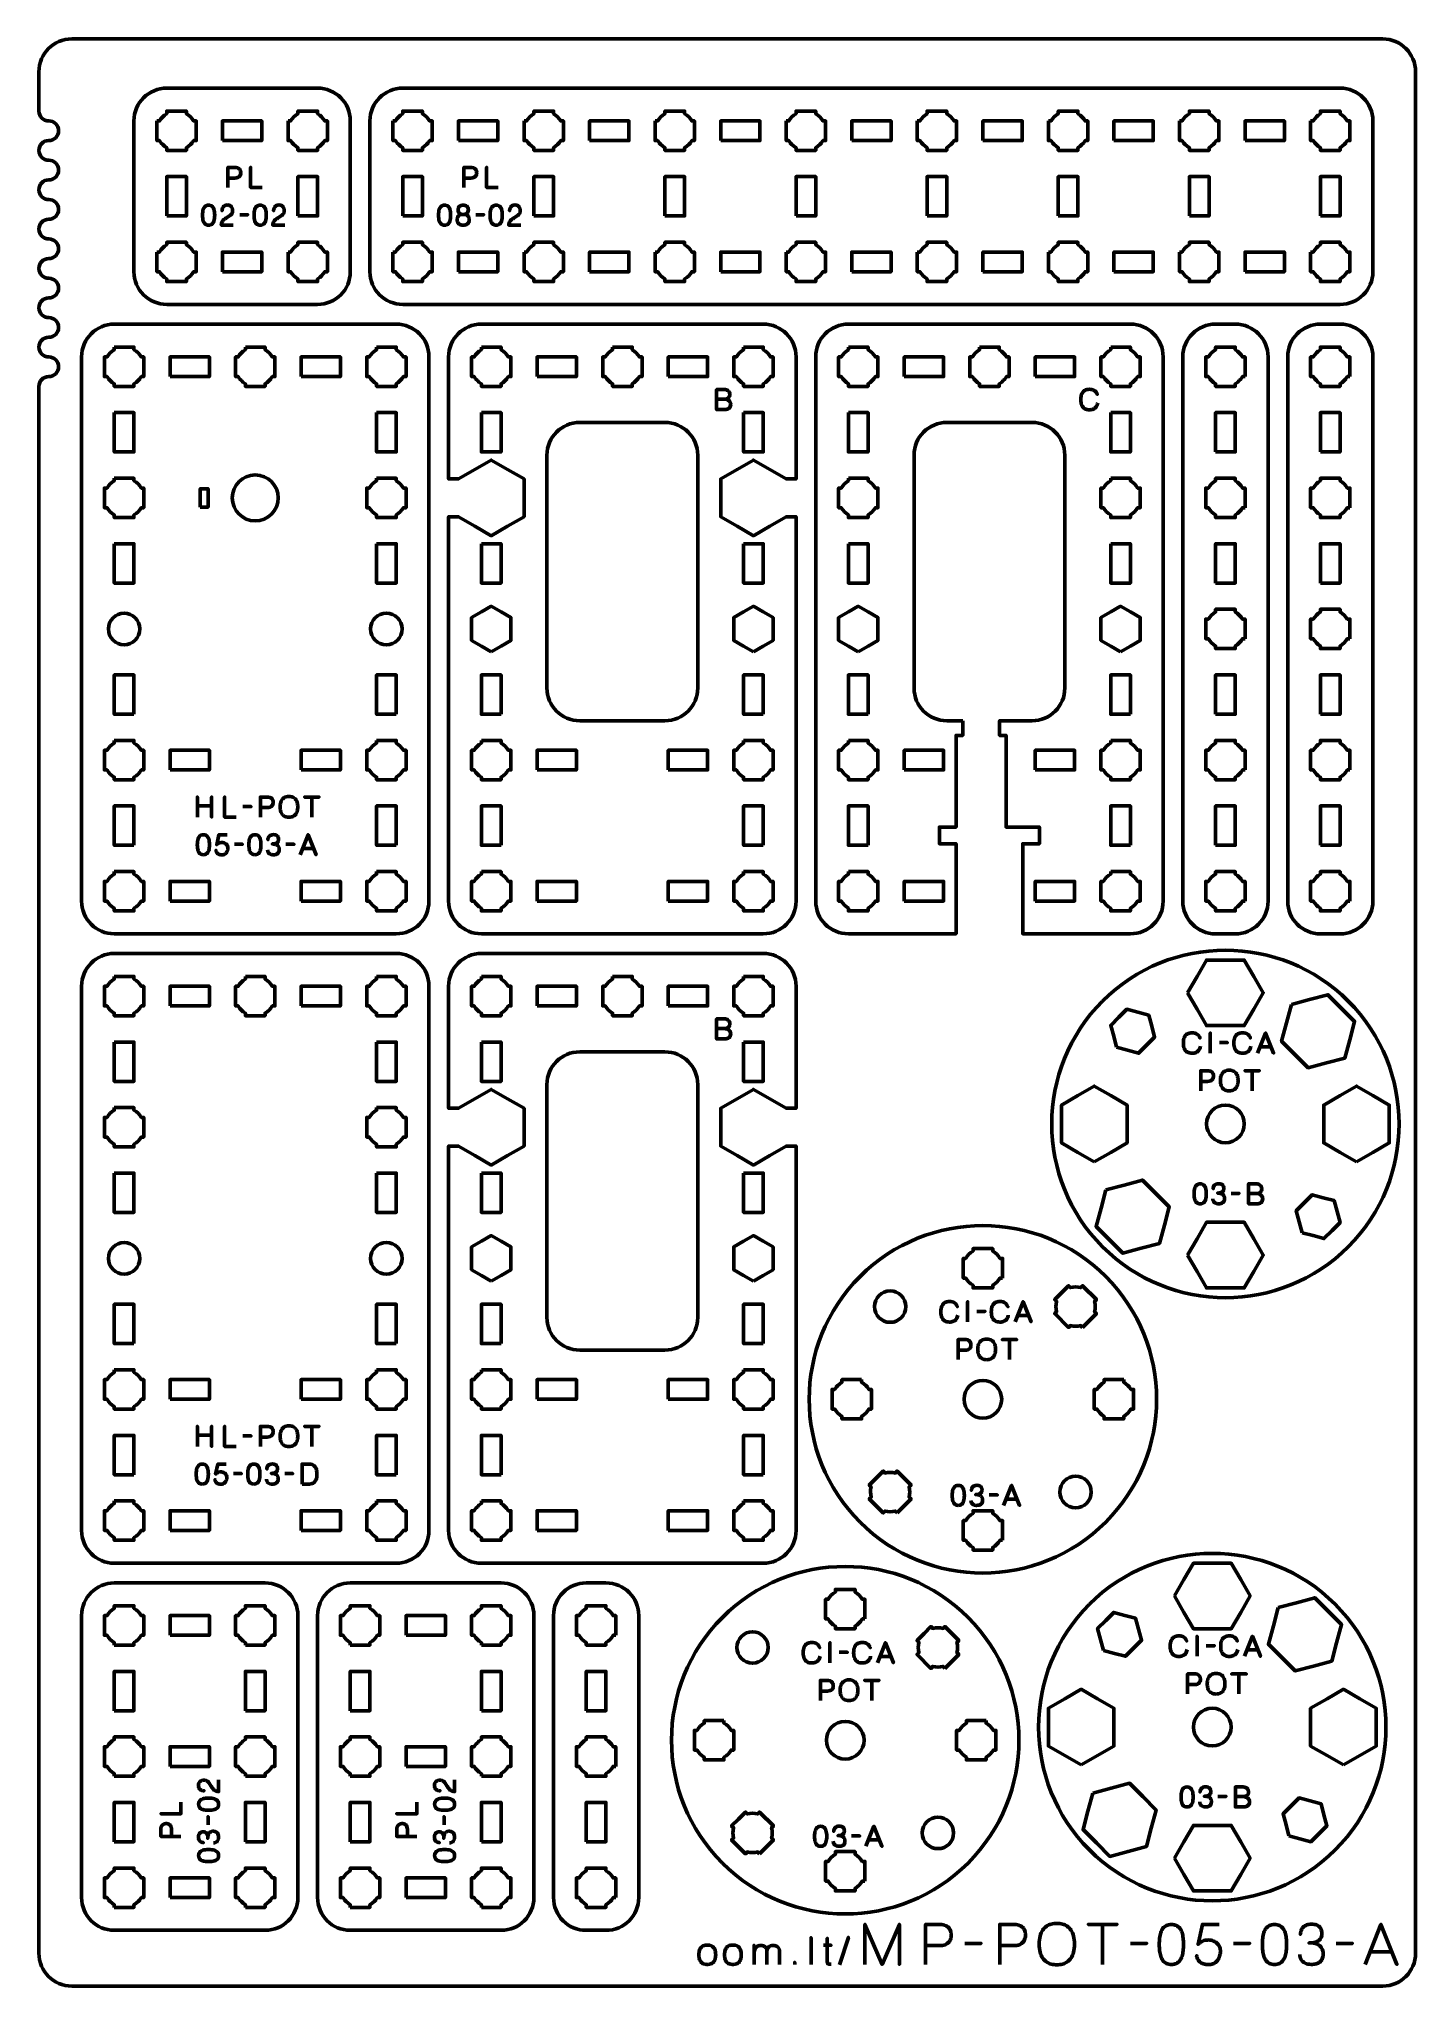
# Model space of a CAD drawing. Header units: centimetres. Extents: x -21 to 0, y -29.7 to 0.
import ezdxf

# ---------------------------------------------------------------- set-up
doc = ezdxf.new("R2010")
doc.units = ezdxf.units.CM
doc.header["$MEASUREMENT"] = 0
doc.layers.add('Layer 1', color=7, linetype='Continuous')

msp = doc.modelspace()

# ---------------------------------------------------------------- linework, layer by layer
at = {"layer": 'Layer 1', "lineweight": 53}
for points in [[(-18.19998, -1.55002), (-17.59998, -1.55002), (-17.59998, -1.25002), (-18.19998, -1.25002), (-18.19998, -1.55002)], [(-14.59998, -1.55002), (-13.99998, -1.55002), (-13.99998, -1.25002), (-14.59998, -1.25002), (-14.59998, -1.55002)], [(-12.59998, -1.55002), (-11.99998, -1.55002), (-11.99998, -1.25002), (-12.59998, -1.25002), (-12.59998, -1.55002)], [(-10.59998, -1.55002), (-9.99998, -1.55002), (-9.99998, -1.25002), (-10.59998, -1.25002), (-10.59998, -1.55002)], [(-8.59998, -1.55002), (-7.99998, -1.55002), (-7.99998, -1.25002), (-8.59998, -1.25002), (-8.59998, -1.55002)], [(-6.59998, -1.55002), (-5.99998, -1.55002), (-5.99998, -1.25002), (-6.59998, -1.25002), (-6.59998, -1.55002)], [(-4.59998, -1.55002), (-3.99998, -1.55002), (-3.99998, -1.25002), (-4.59998, -1.25002), (-4.59998, -1.55002)], [(-2.59998, -1.55002), (-1.99998, -1.55002), (-1.99998, -1.25002), (-2.59998, -1.25002), (-2.59998, -1.55002)], [(-19.04998, -2.70002), (-18.74998, -2.70002), (-18.74998, -2.10002), (-19.04998, -2.10002), (-19.04998, -2.70002)], [(-17.04998, -2.70002), (-16.74998, -2.70002), (-16.74998, -2.10002), (-17.04998, -2.10002), (-17.04998, -2.70002)], [(-15.44998, -2.70002), (-15.14998, -2.70002), (-15.14998, -2.10002), (-15.44998, -2.10002), (-15.44998, -2.70002)], [(-13.44998, -2.70002), (-13.14998, -2.70002), (-13.14998, -2.10002), (-13.44998, -2.10002), (-13.44998, -2.70002)], [(-11.44998, -2.70002), (-11.14998, -2.70002), (-11.14998, -2.10002), (-11.44998, -2.10002), (-11.44998, -2.70002)], [(-9.44998, -2.70002), (-9.14998, -2.70002), (-9.14998, -2.10002), (-9.44998, -2.10002), (-9.44998, -2.70002)], [(-7.44998, -2.70002), (-7.14998, -2.70002), (-7.14998, -2.10002), (-7.44998, -2.10002), (-7.44998, -2.70002)], [(-5.44998, -2.70002), (-5.14998, -2.70002), (-5.14998, -2.10002), (-5.44998, -2.10002), (-5.44998, -2.70002)], [(-3.44998, -2.70002), (-3.14998, -2.70002), (-3.14998, -2.10002), (-3.44998, -2.10002), (-3.44998, -2.70002)], [(-1.44998, -2.70002), (-1.14998, -2.70002), (-1.14998, -2.10002), (-1.44998, -2.10002), (-1.44998, -2.70002)], [(-18.19998, -3.55002), (-17.59998, -3.55002), (-17.59998, -3.25002), (-18.19998, -3.25002), (-18.19998, -3.55002)], [(-14.59998, -3.55002), (-13.99998, -3.55002), (-13.99998, -3.25002), (-14.59998, -3.25002), (-14.59998, -3.55002)], [(-12.59998, -3.55002), (-11.99998, -3.55002), (-11.99998, -3.25002), (-12.59998, -3.25002), (-12.59998, -3.55002)], [(-10.59998, -3.55002), (-9.99998, -3.55002), (-9.99998, -3.25002), (-10.59998, -3.25002), (-10.59998, -3.55002)], [(-8.59998, -3.55002), (-7.99998, -3.55002), (-7.99998, -3.25002), (-8.59998, -3.25002), (-8.59998, -3.55002)], [(-6.59998, -3.55002), (-5.99998, -3.55002), (-5.99998, -3.25002), (-6.59998, -3.25002), (-6.59998, -3.55002)], [(-4.59998, -3.55002), (-3.99998, -3.55002), (-3.99998, -3.25002), (-4.59998, -3.25002), (-4.59998, -3.55002)], [(-2.59998, -3.55002), (-1.99998, -3.55002), (-1.99998, -3.25002), (-2.59998, -3.25002), (-2.59998, -3.55002)], [(-18.54, -7.14002), (-18.42, -7.14002), (-18.42, -6.86004), (-18.54, -6.86004), (-18.54, -7.14002)]]:
    msp.add_lwpolyline(points, close=True, dxfattribs=at)
msp.add_ellipse((-17.7, -7.00003), major_axis=(0.35, 0), ratio=0.99997143, dxfattribs=at)
at = {"layer": 'Layer 1', "color": 1, "lineweight": 53}
msp.add_open_spline([(-21.00003, -29.19995), (-21.00003, -29.19995), (-21.00003, -5.29992), (-21.00003, -5.29992), (-21.00003, -5.29992), (-21.00003, -5.21709), (-20.93286, -5.14992), (-20.85003, -5.14992), (-20.85003, -5.14992), (-20.7672, -5.14992), (-20.70003, -5.08275), (-20.70003, -4.99992), (-20.70003, -4.99992), (-20.70003, -4.91709), (-20.7672, -4.84992), (-20.85003, -4.84992), (-20.85003, -4.84992), (-20.93286, -4.84992), (-21.00003, -4.78275), (-21.00003, -4.69992), (-21.00003, -4.69992), (-21.00003, -4.61709), (-20.93286, -4.54992), (-20.85003, -4.54992), (-20.85003, -4.54992), (-20.7672, -4.54992), (-20.70003, -4.48275), (-20.70003, -4.39992), (-20.70003, -4.39992), (-20.70003, -4.31709), (-20.7672, -4.24992), (-20.85003, -4.24992), (-20.85003, -4.24992), (-20.93286, -4.24992), (-21.00003, -4.18275), (-21.00003, -4.09992), (-21.00003, -4.09992), (-21.00003, -4.01709), (-20.93286, -3.94992), (-20.85003, -3.94992), (-20.85003, -3.94992), (-20.7672, -3.94992), (-20.70003, -3.88275), (-20.70003, -3.79992), (-20.70003, -3.79992), (-20.70003, -3.71709), (-20.7672, -3.64992), (-20.85003, -3.64992), (-20.85003, -3.64992), (-20.93286, -3.64992), (-21.00003, -3.58275), (-21.00003, -3.49992), (-21.00003, -3.49992), (-21.00003, -3.41709), (-20.93286, -3.34992), (-20.85003, -3.34992), (-20.85003, -3.34992), (-20.7672, -3.34992), (-20.70003, -3.28275), (-20.70003, -3.19992), (-20.70003, -3.19992), (-20.70003, -3.11709), (-20.7672, -3.04992), (-20.85003, -3.04992), (-20.85003, -3.04992), (-20.93286, -3.04992), (-21.00003, -2.98275), (-21.00003, -2.89992), (-21.00003, -2.89992), (-21.00003, -2.81709), (-20.93286, -2.74992), (-20.85003, -2.74992), (-20.85003, -2.74992), (-20.7672, -2.74992), (-20.70003, -2.68275), (-20.70003, -2.59992), (-20.70003, -2.59992), (-20.70003, -2.51709), (-20.7672, -2.44992), (-20.85003, -2.44992), (-20.85003, -2.44992), (-20.93286, -2.44992), (-21.00003, -2.38275), (-21.00003, -2.29992), (-21.00003, -2.29992), (-21.00003, -2.21709), (-20.93286, -2.14992), (-20.85003, -2.14992), (-20.85003, -2.14992), (-20.7672, -2.14992), (-20.70003, -2.08275), (-20.70003, -1.99992), (-20.70003, -1.99992), (-20.70003, -1.91709), (-20.7672, -1.84992), (-20.85003, -1.84992), (-20.85003, -1.84992), (-20.93286, -1.84992), (-21.00003, -1.78275), (-21.00003, -1.69992), (-21.00003, -1.69992), (-21.00003, -1.61709), (-20.93286, -1.54992), (-20.85003, -1.54992), (-20.85003, -1.54992), (-20.7672, -1.54992), (-20.70003, -1.48275), (-20.70003, -1.39992), (-20.70003, -1.39992), (-20.70003, -1.31709), (-20.7672, -1.24992), (-20.85003, -1.24992), (-20.85003, -1.24992), (-20.93286, -1.24992), (-21.00003, -1.18275), (-21.00003, -1.09992), (-21.00003, -1.09992), (-21.00003, -1.09992), (-21.00003, -0.49992), (-21.00003, -0.49992), (-21.00003, -0.49992), (-21.00003, -0.22295), (-20.77694, 0.00004), (-20.49994, 0.00004), (-20.49994, 0.00004), (-20.49994, 0.00004), (-0.50008, 0.00004), (-0.50008, 0.00004), (-0.50008, 0.00004), (-0.22294, 0.00004), (0.00002, -0.22295), (0.00002, -0.49992), (0.00002, -0.49992), (0.00002, -0.49992), (0.00002, -29.19995), (0.00002, -29.19995), (0.00002, -29.19995), (0.00002, -29.47695), (-0.22294, -29.70004), (-0.50008, -29.70004), (-0.50008, -29.70004), (-0.50008, -29.70004), (-20.49994, -29.70004), (-20.49994, -29.70004), (-20.49994, -29.70004), (-20.77694, -29.70004), (-21.00003, -29.47695), (-21.00003, -29.19995)], degree=3, knots=[0, 0, 0, 0, 0.02702703, 0.02702703, 0.02702703, 0.02702703, 0.05405405, 0.05405405, 0.05405405, 0.05405405, 0.08108108, 0.08108108, 0.08108108, 0.08108108, 0.10810811, 0.10810811, 0.10810811, 0.10810811, 0.13513514, 0.13513514, 0.13513514, 0.13513514, 0.16216216, 0.16216216, 0.16216216, 0.16216216, 0.18918919, 0.18918919, 0.18918919, 0.18918919, 0.21621622, 0.21621622, 0.21621622, 0.21621622, 0.24324324, 0.24324324, 0.24324324, 0.24324324, 0.27027027, 0.27027027, 0.27027027, 0.27027027, 0.2972973, 0.2972973, 0.2972973, 0.2972973, 0.32432432, 0.32432432, 0.32432432, 0.32432432, 0.35135135, 0.35135135, 0.35135135, 0.35135135, 0.37837838, 0.37837838, 0.37837838, 0.37837838, 0.40540541, 0.40540541, 0.40540541, 0.40540541, 0.43243243, 0.43243243, 0.43243243, 0.43243243, 0.45945946, 0.45945946, 0.45945946, 0.45945946, 0.48648649, 0.48648649, 0.48648649, 0.48648649, 0.51351351, 0.51351351, 0.51351351, 0.51351351, 0.54054054, 0.54054054, 0.54054054, 0.54054054, 0.56756757, 0.56756757, 0.56756757, 0.56756757, 0.59459459, 0.59459459, 0.59459459, 0.59459459, 0.62162162, 0.62162162, 0.62162162, 0.62162162, 0.64864865, 0.64864865, 0.64864865, 0.64864865, 0.67567568, 0.67567568, 0.67567568, 0.67567568, 0.7027027, 0.7027027, 0.7027027, 0.7027027, 0.72972973, 0.72972973, 0.72972973, 0.72972973, 0.75675676, 0.75675676, 0.75675676, 0.75675676, 0.78378378, 0.78378378, 0.78378378, 0.78378378, 0.81081081, 0.81081081, 0.81081081, 0.81081081, 0.83783784, 0.83783784, 0.83783784, 0.83783784, 0.86486486, 0.86486486, 0.86486486, 0.86486486, 0.89189189, 0.89189189, 0.89189189, 0.89189189, 0.91891892, 0.91891892, 0.91891892, 0.91891892, 0.94594595, 0.94594595, 0.94594595, 0.94594595, 0.97297297, 0.97297297, 0.97297297, 0.97297297, 1, 1, 1, 1], dxfattribs=at)
at = {"layer": 'Layer 1', "color": 3, "lineweight": 53}
for points, knots in [([(-19.54998, -3.55002), (-19.54998, -3.55002), (-19.54998, -1.25002), (-19.54998, -1.25002), (-19.54998, -1.25002), (-19.54998, -0.97393), (-19.32607, -0.75002), (-19.04998, -0.75002), (-19.04998, -0.75002), (-19.04998, -0.75002), (-16.74998, -0.75002), (-16.74998, -0.75002), (-16.74998, -0.75002), (-16.47389, -0.75002), (-16.24998, -0.97393), (-16.24998, -1.25002), (-16.24998, -1.25002), (-16.24998, -1.25002), (-16.24998, -3.55002), (-16.24998, -3.55002), (-16.24998, -3.55002), (-16.24998, -3.82611), (-16.47389, -4.05002), (-16.74998, -4.05002), (-16.74998, -4.05002), (-16.74998, -4.05002), (-19.04998, -4.05002), (-19.04998, -4.05002), (-19.04998, -4.05002), (-19.32607, -4.05002), (-19.54998, -3.82611), (-19.54998, -3.55002)], [0, 0, 0, 0, 0.125, 0.125, 0.125, 0.125, 0.25, 0.25, 0.25, 0.25, 0.375, 0.375, 0.375, 0.375, 0.5, 0.5, 0.5, 0.5, 0.625, 0.625, 0.625, 0.625, 0.75, 0.75, 0.75, 0.75, 0.875, 0.875, 0.875, 0.875, 1, 1, 1, 1]), ([(-15.94998, -3.55002), (-15.94998, -3.55002), (-15.94998, -1.25002), (-15.94998, -1.25002), (-15.94998, -1.25002), (-15.94998, -0.97393), (-15.72607, -0.75002), (-15.44998, -0.75002), (-15.44998, -0.75002), (-15.44998, -0.75002), (-1.14998, -0.75002), (-1.14998, -0.75002), (-1.14998, -0.75002), (-0.87389, -0.75002), (-0.64998, -0.97393), (-0.64998, -1.25002), (-0.64998, -1.25002), (-0.64998, -1.25002), (-0.64998, -3.55002), (-0.64998, -3.55002), (-0.64998, -3.55002), (-0.64998, -3.82611), (-0.87389, -4.05002), (-1.14998, -4.05002), (-1.14998, -4.05002), (-1.14998, -4.05002), (-15.44998, -4.05002), (-15.44998, -4.05002), (-15.44998, -4.05002), (-15.72607, -4.05002), (-15.94998, -3.82611), (-15.94998, -3.55002)], [0, 0, 0, 0, 0.125, 0.125, 0.125, 0.125, 0.25, 0.25, 0.25, 0.25, 0.375, 0.375, 0.375, 0.375, 0.5, 0.5, 0.5, 0.5, 0.625, 0.625, 0.625, 0.625, 0.75, 0.75, 0.75, 0.75, 0.875, 0.875, 0.875, 0.875, 1, 1, 1, 1]), ([(-19.85004, -13.64999), (-20.1271, -13.64991), (-20.34998, -13.42684), (-20.34998, -13.14989), (-20.34998, -13.14989), (-20.34998, -10.3833), (-20.34998, -7.61668), (-20.34998, -4.85009), (-20.34998, -4.85009), (-20.34998, -4.57309), (-20.12689, -4.34999), (-19.84989, -4.34999), (-19.84989, -4.34999), (-19.84989, -4.34999), (-15.55003, -4.34999), (-15.55003, -4.34999), (-15.55003, -4.34999), (-15.2729, -4.34999), (-15.04994, -4.57309), (-15.04994, -4.85009), (-15.04994, -4.85009), (-15.04994, -7.61668), (-15.04994, -10.3833), (-15.04994, -13.14989), (-15.04994, -13.14989), (-15.04994, -13.42689), (-15.27303, -13.64999), (-15.55003, -13.64999), (-15.55003, -13.64999), (-15.55003, -13.64999), (-19.85004, -13.64999), (-19.85004, -13.64999)], [0, 0, 0, 0, 0.125, 0.125, 0.125, 0.125, 0.25, 0.25, 0.25, 0.25, 0.375, 0.375, 0.375, 0.375, 0.5, 0.5, 0.5, 0.5, 0.625, 0.625, 0.625, 0.625, 0.75, 0.75, 0.75, 0.75, 0.875, 0.875, 0.875, 0.875, 1, 1, 1, 1]), ([(-11.59202, -13.64999), (-11.59202, -13.64999), (-9.95003, -13.64999), (-9.95003, -13.64999), (-9.95003, -13.64999), (-9.67303, -13.64999), (-9.44994, -13.42689), (-9.44994, -13.14989), (-9.44994, -13.14989), (-9.44994, -13.14989), (-9.44994, -7.28869), (-9.44994, -7.28869), (-9.44994, -7.28869), (-9.44994, -7.28869), (-9.59999, -7.28869), (-9.59999, -7.28869), (-9.59999, -7.28869), (-9.59999, -7.28869), (-9.84999, -7.43303), (-9.84999, -7.43303), (-9.84999, -7.43303), (-9.84999, -7.43303), (-10.09999, -7.57736), (-10.09999, -7.57736), (-10.09999, -7.57736), (-10.09999, -7.57736), (-10.34999, -7.43303), (-10.34999, -7.43303), (-10.34999, -7.43303), (-10.34999, -7.43303), (-10.59999, -7.28869), (-10.59999, -7.28869), (-10.59999, -7.28869), (-10.59999, -7.28869), (-10.59999, -7.00002), (-10.59999, -7.00002), (-10.59999, -7.00002), (-10.59999, -7.00002), (-10.59999, -6.71135), (-10.59999, -6.71135), (-10.59999, -6.71135), (-10.59999, -6.71135), (-10.34999, -6.56701), (-10.34999, -6.56701), (-10.34999, -6.56701), (-10.34999, -6.56701), (-10.09999, -6.42268), (-10.09999, -6.42268), (-10.09999, -6.42268), (-10.09999, -6.42268), (-9.84999, -6.56701), (-9.84999, -6.56701), (-9.84999, -6.56701), (-9.84999, -6.56701), (-9.59999, -6.71135), (-9.59999, -6.71135), (-9.59999, -6.71135), (-9.59999, -6.71135), (-9.44994, -6.71135), (-9.44994, -6.71135), (-9.44994, -6.71135), (-9.44994, -6.71135), (-9.44994, -4.85009), (-9.44994, -4.85009), (-9.44994, -4.85009), (-9.44994, -4.57309), (-9.6729, -4.34999), (-9.95003, -4.34999), (-9.95003, -4.34999), (-9.95003, -4.34999), (-14.24989, -4.34999), (-14.24989, -4.34999), (-14.24989, -4.34999), (-14.52689, -4.34999), (-14.74998, -4.57309), (-14.74998, -4.85009), (-14.74998, -4.85009), (-14.74998, -4.85009), (-14.74998, -6.71135), (-14.74998, -6.71135), (-14.74998, -6.71135), (-14.74998, -6.71135), (-14.59999, -6.71135), (-14.59999, -6.71135), (-14.59999, -6.71135), (-14.59999, -6.71135), (-14.34999, -6.56701), (-14.34999, -6.56701), (-14.34999, -6.56701), (-14.34999, -6.56701), (-14.09999, -6.42268), (-14.09999, -6.42268), (-14.09999, -6.42268), (-14.09999, -6.42268), (-13.84999, -6.56701), (-13.84999, -6.56701), (-13.84999, -6.56701), (-13.84999, -6.56701), (-13.59999, -6.71135), (-13.59999, -6.71135), (-13.59999, -6.71135), (-13.59999, -6.71135), (-13.59999, -7.00002), (-13.59999, -7.00002), (-13.59999, -7.00002), (-13.59999, -7.00002), (-13.59999, -7.28869), (-13.59999, -7.28869), (-13.59999, -7.28869), (-13.59999, -7.28869), (-13.84999, -7.43303), (-13.84999, -7.43303), (-13.84999, -7.43303), (-13.84999, -7.43303), (-14.09999, -7.57736), (-14.09999, -7.57736), (-14.09999, -7.57736), (-14.09999, -7.57736), (-14.34999, -7.43303), (-14.34999, -7.43303), (-14.34999, -7.43303), (-14.34999, -7.43303), (-14.59999, -7.28869), (-14.59999, -7.28869), (-14.59999, -7.28869), (-14.59999, -7.28869), (-14.74998, -7.28869), (-14.74998, -7.28869), (-14.74998, -7.28869), (-14.74998, -7.28869), (-14.74998, -13.14989), (-14.74998, -13.14989), (-14.74998, -13.14989), (-14.74998, -13.42684), (-14.5271, -13.64991), (-14.25004, -13.64999), (-14.25004, -13.64999), (-14.25004, -13.64999), (-12.60802, -13.64999), (-12.60802, -13.64999), (-12.60802, -13.64999), (-12.60802, -13.64999), (-11.59202, -13.64999), (-11.59202, -13.64999)], [0, 0, 0, 0, 0.02777778, 0.02777778, 0.02777778, 0.02777778, 0.05555556, 0.05555556, 0.05555556, 0.05555556, 0.08333333, 0.08333333, 0.08333333, 0.08333333, 0.11111111, 0.11111111, 0.11111111, 0.11111111, 0.13888889, 0.13888889, 0.13888889, 0.13888889, 0.16666667, 0.16666667, 0.16666667, 0.16666667, 0.19444444, 0.19444444, 0.19444444, 0.19444444, 0.22222222, 0.22222222, 0.22222222, 0.22222222, 0.25, 0.25, 0.25, 0.25, 0.27777778, 0.27777778, 0.27777778, 0.27777778, 0.30555556, 0.30555556, 0.30555556, 0.30555556, 0.33333333, 0.33333333, 0.33333333, 0.33333333, 0.36111111, 0.36111111, 0.36111111, 0.36111111, 0.38888889, 0.38888889, 0.38888889, 0.38888889, 0.41666667, 0.41666667, 0.41666667, 0.41666667, 0.44444444, 0.44444444, 0.44444444, 0.44444444, 0.47222222, 0.47222222, 0.47222222, 0.47222222, 0.5, 0.5, 0.5, 0.5, 0.52777778, 0.52777778, 0.52777778, 0.52777778, 0.55555556, 0.55555556, 0.55555556, 0.55555556, 0.58333333, 0.58333333, 0.58333333, 0.58333333, 0.61111111, 0.61111111, 0.61111111, 0.61111111, 0.63888889, 0.63888889, 0.63888889, 0.63888889, 0.66666667, 0.66666667, 0.66666667, 0.66666667, 0.69444444, 0.69444444, 0.69444444, 0.69444444, 0.72222222, 0.72222222, 0.72222222, 0.72222222, 0.75, 0.75, 0.75, 0.75, 0.77777778, 0.77777778, 0.77777778, 0.77777778, 0.80555556, 0.80555556, 0.80555556, 0.80555556, 0.83333333, 0.83333333, 0.83333333, 0.83333333, 0.86111111, 0.86111111, 0.86111111, 0.86111111, 0.88888889, 0.88888889, 0.88888889, 0.88888889, 0.91666667, 0.91666667, 0.91666667, 0.91666667, 0.94444444, 0.94444444, 0.94444444, 0.94444444, 0.97222222, 0.97222222, 0.97222222, 0.97222222, 1, 1, 1, 1]), ([(-6.90802, -10.39997), (-6.90802, -10.39997), (-7.15004, -10.39999), (-7.15004, -10.39999), (-7.15004, -10.39999), (-7.4271, -10.39991), (-7.64998, -10.17684), (-7.64998, -9.89989), (-7.64998, -9.89989), (-7.64998, -7.1333), (-7.64998, -9.11668), (-7.64998, -6.35009), (-7.64998, -6.35009), (-7.64998, -6.07309), (-7.42689, -5.84999), (-7.14989, -5.84999), (-7.14989, -5.84999), (-7.14989, -5.84999), (-5.85003, -5.84999), (-5.85003, -5.84999), (-5.85003, -5.84999), (-5.5729, -5.84999), (-5.34994, -6.07309), (-5.34994, -6.35009), (-5.34994, -6.35009), (-5.34994, -9.11668), (-5.34994, -7.1333), (-5.34994, -9.89989), (-5.34994, -9.89989), (-5.34994, -10.17689), (-5.57303, -10.39999), (-5.85003, -10.39999), (-5.85003, -10.39999), (-5.85003, -10.39999), (-6.34602, -10.39997), (-6.34602, -10.39997), (-6.34602, -10.39997), (-6.34602, -10.39997), (-6.34602, -10.62301), (-6.34602, -10.62301), (-6.34602, -10.62301), (-6.34602, -10.62301), (-6.24602, -10.62298), (-6.24602, -10.62298), (-6.24602, -10.62298), (-6.24602, -10.62298), (-6.24602, -12.02298), (-6.24602, -12.02298), (-6.24602, -12.02298), (-6.24602, -12.02298), (-5.73802, -12.02298), (-5.73802, -12.02298), (-5.73802, -12.02298), (-5.73802, -12.02298), (-5.73802, -12.27698), (-5.73802, -12.27698), (-5.73802, -12.27698), (-5.73802, -12.27698), (-5.99202, -12.27698), (-5.99202, -12.27698), (-5.99202, -12.27698), (-5.99202, -12.27698), (-5.99202, -13.64999), (-5.99202, -13.64999), (-5.99202, -13.64999), (-5.99202, -13.64999), (-4.35003, -13.64999), (-4.35003, -13.64999), (-4.35003, -13.64999), (-4.07303, -13.64999), (-3.84994, -13.42689), (-3.84994, -13.14989), (-3.84994, -13.14989), (-3.84994, -10.3833), (-3.84994, -7.61668), (-3.84994, -4.85009), (-3.84994, -4.85009), (-3.84994, -4.57309), (-4.0729, -4.34999), (-4.35003, -4.34999), (-4.35003, -4.34999), (-4.35003, -4.34999), (-8.64989, -4.34999), (-8.64989, -4.34999), (-8.64989, -4.34999), (-8.92689, -4.34999), (-9.14998, -4.57309), (-9.14998, -4.85009), (-9.14998, -4.85009), (-9.14998, -7.61668), (-9.14998, -10.3833), (-9.14998, -13.14989), (-9.14998, -13.14989), (-9.14998, -13.42684), (-8.9271, -13.64991), (-8.65004, -13.64999), (-8.65004, -13.64999), (-8.65004, -13.64999), (-7.00802, -13.64999), (-7.00802, -13.64999), (-7.00802, -13.64999), (-7.00802, -13.64999), (-7.00802, -12.27698), (-7.00802, -12.27698), (-7.00802, -12.27698), (-7.00802, -12.27698), (-7.26202, -12.27698), (-7.26202, -12.27698), (-7.26202, -12.27698), (-7.26202, -12.27698), (-7.26202, -12.02298), (-7.26202, -12.02298), (-7.26202, -12.02298), (-7.26202, -12.02298), (-7.00802, -12.02298), (-7.00802, -12.02298), (-7.00802, -12.02298), (-7.00802, -12.02298), (-7.00802, -10.62298), (-7.00802, -10.62298), (-7.00802, -10.62298), (-7.00802, -10.62298), (-6.90802, -10.62301), (-6.90802, -10.62301), (-6.90802, -10.62301), (-6.90802, -10.62301), (-6.90802, -10.39997), (-6.90802, -10.39997)], [0, 0, 0, 0, 0.03125, 0.03125, 0.03125, 0.03125, 0.0625, 0.0625, 0.0625, 0.0625, 0.09375, 0.09375, 0.09375, 0.09375, 0.125, 0.125, 0.125, 0.125, 0.15625, 0.15625, 0.15625, 0.15625, 0.1875, 0.1875, 0.1875, 0.1875, 0.21875, 0.21875, 0.21875, 0.21875, 0.25, 0.25, 0.25, 0.25, 0.28125, 0.28125, 0.28125, 0.28125, 0.3125, 0.3125, 0.3125, 0.3125, 0.34375, 0.34375, 0.34375, 0.34375, 0.375, 0.375, 0.375, 0.375, 0.40625, 0.40625, 0.40625, 0.40625, 0.4375, 0.4375, 0.4375, 0.4375, 0.46875, 0.46875, 0.46875, 0.46875, 0.5, 0.5, 0.5, 0.5, 0.53125, 0.53125, 0.53125, 0.53125, 0.5625, 0.5625, 0.5625, 0.5625, 0.59375, 0.59375, 0.59375, 0.59375, 0.625, 0.625, 0.625, 0.625, 0.65625, 0.65625, 0.65625, 0.65625, 0.6875, 0.6875, 0.6875, 0.6875, 0.71875, 0.71875, 0.71875, 0.71875, 0.75, 0.75, 0.75, 0.75, 0.78125, 0.78125, 0.78125, 0.78125, 0.8125, 0.8125, 0.8125, 0.8125, 0.84375, 0.84375, 0.84375, 0.84375, 0.875, 0.875, 0.875, 0.875, 0.90625, 0.90625, 0.90625, 0.90625, 0.9375, 0.9375, 0.9375, 0.9375, 0.96875, 0.96875, 0.96875, 0.96875, 1, 1, 1, 1]), ([(-3.55001, -13.15), (-3.55001, -13.15), (-3.55001, -4.85009), (-3.55001, -4.85009), (-3.55001, -4.85009), (-3.55001, -4.57309), (-3.32692, -4.34999), (-3.04992, -4.34999), (-3.04992, -4.34999), (-3.04992, -4.34999), (-2.74991, -4.34999), (-2.74991, -4.34999), (-2.74991, -4.34999), (-2.47295, -4.34999), (-2.24999, -4.57309), (-2.24999, -4.85009), (-2.24999, -4.85009), (-2.24999, -4.85009), (-2.24999, -13.15), (-2.24999, -13.15), (-2.24999, -13.15), (-2.24999, -13.427), (-2.47295, -13.6501), (-2.74991, -13.6501), (-2.74991, -13.6501), (-2.74991, -13.6501), (-3.04992, -13.6501), (-3.04992, -13.6501), (-3.04992, -13.6501), (-3.32692, -13.6501), (-3.55001, -13.427), (-3.55001, -13.15)], [0, 0, 0, 0, 0.125, 0.125, 0.125, 0.125, 0.25, 0.25, 0.25, 0.25, 0.375, 0.375, 0.375, 0.375, 0.5, 0.5, 0.5, 0.5, 0.625, 0.625, 0.625, 0.625, 0.75, 0.75, 0.75, 0.75, 0.875, 0.875, 0.875, 0.875, 1, 1, 1, 1]), ([(-1.95001, -13.15), (-1.95001, -13.15), (-1.95001, -4.85009), (-1.95001, -4.85009), (-1.95001, -4.85009), (-1.95001, -4.57309), (-1.72692, -4.34999), (-1.44992, -4.34999), (-1.44992, -4.34999), (-1.44992, -4.34999), (-1.14991, -4.34999), (-1.14991, -4.34999), (-1.14991, -4.34999), (-0.87295, -4.34999), (-0.64999, -4.57309), (-0.64999, -4.85009), (-0.64999, -4.85009), (-0.64999, -4.85009), (-0.64999, -13.15), (-0.64999, -13.15), (-0.64999, -13.15), (-0.64999, -13.427), (-0.87295, -13.6501), (-1.14991, -13.6501), (-1.14991, -13.6501), (-1.14991, -13.6501), (-1.44992, -13.6501), (-1.44992, -13.6501), (-1.44992, -13.6501), (-1.72692, -13.6501), (-1.95001, -13.427), (-1.95001, -13.15)], [0, 0, 0, 0, 0.125, 0.125, 0.125, 0.125, 0.25, 0.25, 0.25, 0.25, 0.375, 0.375, 0.375, 0.375, 0.5, 0.5, 0.5, 0.5, 0.625, 0.625, 0.625, 0.625, 0.75, 0.75, 0.75, 0.75, 0.875, 0.875, 0.875, 0.875, 1, 1, 1, 1]), ([(-4.77383, -14.67616), (-3.73913, -13.64146), (-2.06089, -13.64146), (-1.02616, -14.67619), (-1.02616, -14.67619), (0.00854, -15.71089), (0.00854, -17.38913), (-1.02616, -18.42383), (-1.02616, -18.42383), (-2.06089, -19.45855), (-3.73913, -19.45855), (-4.77383, -18.42385), (-4.77383, -18.42385), (-5.80856, -17.38913), (-5.80856, -15.71089), (-4.77383, -14.67616)], [0, 0, 0, 0, 0.25, 0.25, 0.25, 0.25, 0.5, 0.5, 0.5, 0.5, 0.75, 0.75, 0.75, 0.75, 1, 1, 1, 1]), ([(-17.19202, -23.24999), (-17.19202, -23.24999), (-15.55003, -23.24999), (-15.55003, -23.24999), (-15.55003, -23.24999), (-15.27303, -23.24999), (-15.04994, -23.02689), (-15.04994, -22.74989), (-15.04994, -22.74989), (-15.04994, -19.9833), (-15.04994, -17.21668), (-15.04994, -14.45009), (-15.04994, -14.45009), (-15.04994, -14.17309), (-15.2729, -13.94999), (-15.55003, -13.94999), (-15.55003, -13.94999), (-15.55003, -13.94999), (-19.84989, -13.94999), (-19.84989, -13.94999), (-19.84989, -13.94999), (-20.12689, -13.94999), (-20.34998, -14.17309), (-20.34998, -14.45009), (-20.34998, -14.45009), (-20.34998, -17.21668), (-20.34998, -19.9833), (-20.34998, -22.74989), (-20.34998, -22.74989), (-20.34998, -23.02684), (-20.1271, -23.24991), (-19.85004, -23.24999), (-19.85004, -23.24999), (-19.85004, -23.24999), (-18.20802, -23.24999), (-18.20802, -23.24999), (-18.20802, -23.24999), (-18.20802, -23.24999), (-17.19202, -23.24999), (-17.19202, -23.24999)], [0, 0, 0, 0, 0.1, 0.1, 0.1, 0.1, 0.2, 0.2, 0.2, 0.2, 0.3, 0.3, 0.3, 0.3, 0.4, 0.4, 0.4, 0.4, 0.5, 0.5, 0.5, 0.5, 0.6, 0.6, 0.6, 0.6, 0.7, 0.7, 0.7, 0.7, 0.8, 0.8, 0.8, 0.8, 0.9, 0.9, 0.9, 0.9, 1, 1, 1, 1]), ([(-11.59202, -23.24999), (-11.59202, -23.24999), (-9.95003, -23.24999), (-9.95003, -23.24999), (-9.95003, -23.24999), (-9.67303, -23.24999), (-9.44994, -23.02689), (-9.44994, -22.74989), (-9.44994, -22.74989), (-9.44994, -22.74989), (-9.44994, -16.88869), (-9.44994, -16.88869), (-9.44994, -16.88869), (-9.44994, -16.88869), (-9.59999, -16.88869), (-9.59999, -16.88869), (-9.59999, -16.88869), (-9.59999, -16.88869), (-9.84999, -17.03303), (-9.84999, -17.03303), (-9.84999, -17.03303), (-9.84999, -17.03303), (-10.09999, -17.17736), (-10.09999, -17.17736), (-10.09999, -17.17736), (-10.09999, -17.17736), (-10.34999, -17.03303), (-10.34999, -17.03303), (-10.34999, -17.03303), (-10.34999, -17.03303), (-10.59999, -16.88869), (-10.59999, -16.88869), (-10.59999, -16.88869), (-10.59999, -16.88869), (-10.59999, -16.60002), (-10.59999, -16.60002), (-10.59999, -16.60002), (-10.59999, -16.60002), (-10.59999, -16.31135), (-10.59999, -16.31135), (-10.59999, -16.31135), (-10.59999, -16.31135), (-10.34999, -16.16701), (-10.34999, -16.16701), (-10.34999, -16.16701), (-10.34999, -16.16701), (-10.09999, -16.02268), (-10.09999, -16.02268), (-10.09999, -16.02268), (-10.09999, -16.02268), (-9.84999, -16.16701), (-9.84999, -16.16701), (-9.84999, -16.16701), (-9.84999, -16.16701), (-9.59999, -16.31135), (-9.59999, -16.31135), (-9.59999, -16.31135), (-9.59999, -16.31135), (-9.44994, -16.31135), (-9.44994, -16.31135), (-9.44994, -16.31135), (-9.44994, -16.31135), (-9.44994, -14.45009), (-9.44994, -14.45009), (-9.44994, -14.45009), (-9.44994, -14.17309), (-9.6729, -13.94999), (-9.95003, -13.94999), (-9.95003, -13.94999), (-9.95003, -13.94999), (-14.24989, -13.94999), (-14.24989, -13.94999), (-14.24989, -13.94999), (-14.52689, -13.94999), (-14.74998, -14.17309), (-14.74998, -14.45009), (-14.74998, -14.45009), (-14.74998, -14.45009), (-14.74998, -16.31135), (-14.74998, -16.31135), (-14.74998, -16.31135), (-14.74998, -16.31135), (-14.59999, -16.31135), (-14.59999, -16.31135), (-14.59999, -16.31135), (-14.59999, -16.31135), (-14.34999, -16.16701), (-14.34999, -16.16701), (-14.34999, -16.16701), (-14.34999, -16.16701), (-14.09999, -16.02268), (-14.09999, -16.02268), (-14.09999, -16.02268), (-14.09999, -16.02268), (-13.84999, -16.16701), (-13.84999, -16.16701), (-13.84999, -16.16701), (-13.84999, -16.16701), (-13.59999, -16.31135), (-13.59999, -16.31135), (-13.59999, -16.31135), (-13.59999, -16.31135), (-13.59999, -16.60002), (-13.59999, -16.60002), (-13.59999, -16.60002), (-13.59999, -16.60002), (-13.59999, -16.88869), (-13.59999, -16.88869), (-13.59999, -16.88869), (-13.59999, -16.88869), (-13.84999, -17.03303), (-13.84999, -17.03303), (-13.84999, -17.03303), (-13.84999, -17.03303), (-14.09999, -17.17736), (-14.09999, -17.17736), (-14.09999, -17.17736), (-14.09999, -17.17736), (-14.34999, -17.03303), (-14.34999, -17.03303), (-14.34999, -17.03303), (-14.34999, -17.03303), (-14.59999, -16.88869), (-14.59999, -16.88869), (-14.59999, -16.88869), (-14.59999, -16.88869), (-14.74998, -16.88869), (-14.74998, -16.88869), (-14.74998, -16.88869), (-14.74998, -16.88869), (-14.74998, -22.74989), (-14.74998, -22.74989), (-14.74998, -22.74989), (-14.74998, -23.02684), (-14.5271, -23.24991), (-14.25004, -23.24999), (-14.25004, -23.24999), (-14.25004, -23.24999), (-12.60802, -23.24999), (-12.60802, -23.24999), (-12.60802, -23.24999), (-12.60802, -23.24999), (-11.59202, -23.24999), (-11.59202, -23.24999)], [0, 0, 0, 0, 0.02777778, 0.02777778, 0.02777778, 0.02777778, 0.05555556, 0.05555556, 0.05555556, 0.05555556, 0.08333333, 0.08333333, 0.08333333, 0.08333333, 0.11111111, 0.11111111, 0.11111111, 0.11111111, 0.13888889, 0.13888889, 0.13888889, 0.13888889, 0.16666667, 0.16666667, 0.16666667, 0.16666667, 0.19444444, 0.19444444, 0.19444444, 0.19444444, 0.22222222, 0.22222222, 0.22222222, 0.22222222, 0.25, 0.25, 0.25, 0.25, 0.27777778, 0.27777778, 0.27777778, 0.27777778, 0.30555556, 0.30555556, 0.30555556, 0.30555556, 0.33333333, 0.33333333, 0.33333333, 0.33333333, 0.36111111, 0.36111111, 0.36111111, 0.36111111, 0.38888889, 0.38888889, 0.38888889, 0.38888889, 0.41666667, 0.41666667, 0.41666667, 0.41666667, 0.44444444, 0.44444444, 0.44444444, 0.44444444, 0.47222222, 0.47222222, 0.47222222, 0.47222222, 0.5, 0.5, 0.5, 0.5, 0.52777778, 0.52777778, 0.52777778, 0.52777778, 0.55555556, 0.55555556, 0.55555556, 0.55555556, 0.58333333, 0.58333333, 0.58333333, 0.58333333, 0.61111111, 0.61111111, 0.61111111, 0.61111111, 0.63888889, 0.63888889, 0.63888889, 0.63888889, 0.66666667, 0.66666667, 0.66666667, 0.66666667, 0.69444444, 0.69444444, 0.69444444, 0.69444444, 0.72222222, 0.72222222, 0.72222222, 0.72222222, 0.75, 0.75, 0.75, 0.75, 0.77777778, 0.77777778, 0.77777778, 0.77777778, 0.80555556, 0.80555556, 0.80555556, 0.80555556, 0.83333333, 0.83333333, 0.83333333, 0.83333333, 0.86111111, 0.86111111, 0.86111111, 0.86111111, 0.88888889, 0.88888889, 0.88888889, 0.88888889, 0.91666667, 0.91666667, 0.91666667, 0.91666667, 0.94444444, 0.94444444, 0.94444444, 0.94444444, 0.97222222, 0.97222222, 0.97222222, 0.97222222, 1, 1, 1, 1]), ([(-8.47385, -22.62382), (-9.50855, -21.58912), (-9.50855, -19.91088), (-8.47382, -18.87615), (-8.47382, -18.87615), (-7.43912, -17.84145), (-5.76088, -17.84145), (-4.72618, -18.87615), (-4.72618, -18.87615), (-3.69146, -19.91088), (-3.69146, -21.58912), (-4.72616, -22.62382), (-4.72616, -22.62382), (-5.76088, -23.65855), (-7.43912, -23.65855), (-8.47385, -22.62382)], [0, 0, 0, 0, 0.25, 0.25, 0.25, 0.25, 0.5, 0.5, 0.5, 0.5, 0.75, 0.75, 0.75, 0.75, 1, 1, 1, 1]), ([(-4.97383, -23.87616), (-3.93913, -22.84146), (-2.26089, -22.84146), (-1.22616, -23.87619), (-1.22616, -23.87619), (-0.19146, -24.91089), (-0.19146, -26.58913), (-1.22616, -27.62383), (-1.22616, -27.62383), (-2.26089, -28.65855), (-3.93913, -28.65855), (-4.97383, -27.62385), (-4.97383, -27.62385), (-6.00856, -26.58913), (-6.00856, -24.91089), (-4.97383, -23.87616)], [0, 0, 0, 0, 0.25, 0.25, 0.25, 0.25, 0.5, 0.5, 0.5, 0.5, 0.75, 0.75, 0.75, 0.75, 1, 1, 1, 1]), ([(-10.57385, -27.82382), (-11.60855, -26.78912), (-11.60855, -25.11088), (-10.57382, -24.07615), (-10.57382, -24.07615), (-9.53912, -23.04145), (-7.86088, -23.04145), (-6.82618, -24.07615), (-6.82618, -24.07615), (-5.79146, -25.11088), (-5.79146, -26.78912), (-6.82616, -27.82382), (-6.82616, -27.82382), (-7.86088, -28.85855), (-9.53912, -28.85855), (-10.57385, -27.82382)], [0, 0, 0, 0, 0.25, 0.25, 0.25, 0.25, 0.5, 0.5, 0.5, 0.5, 0.75, 0.75, 0.75, 0.75, 1, 1, 1, 1]), ([(-17.54998, -28.85002), (-17.54998, -28.85002), (-19.84998, -28.85002), (-19.84998, -28.85002), (-19.84998, -28.85002), (-20.12607, -28.85002), (-20.34998, -28.62611), (-20.34998, -28.35002), (-20.34998, -28.35002), (-20.34998, -28.35002), (-20.34998, -24.05002), (-20.34998, -24.05002), (-20.34998, -24.05002), (-20.34998, -23.77393), (-20.12607, -23.55002), (-19.84998, -23.55002), (-19.84998, -23.55002), (-19.84998, -23.55002), (-17.54998, -23.55002), (-17.54998, -23.55002), (-17.54998, -23.55002), (-17.27389, -23.55002), (-17.04998, -23.77393), (-17.04998, -24.05002), (-17.04998, -24.05002), (-17.04998, -24.05002), (-17.04998, -28.35002), (-17.04998, -28.35002), (-17.04998, -28.35002), (-17.04998, -28.62611), (-17.27389, -28.85002), (-17.54998, -28.85002)], [0, 0, 0, 0, 0.125, 0.125, 0.125, 0.125, 0.25, 0.25, 0.25, 0.25, 0.375, 0.375, 0.375, 0.375, 0.5, 0.5, 0.5, 0.5, 0.625, 0.625, 0.625, 0.625, 0.75, 0.75, 0.75, 0.75, 0.875, 0.875, 0.875, 0.875, 1, 1, 1, 1]), ([(-13.94998, -28.85002), (-13.94998, -28.85002), (-16.24998, -28.85002), (-16.24998, -28.85002), (-16.24998, -28.85002), (-16.52607, -28.85002), (-16.74998, -28.62611), (-16.74998, -28.35002), (-16.74998, -28.35002), (-16.74998, -28.35002), (-16.74998, -24.05002), (-16.74998, -24.05002), (-16.74998, -24.05002), (-16.74998, -23.77393), (-16.52607, -23.55002), (-16.24998, -23.55002), (-16.24998, -23.55002), (-16.24998, -23.55002), (-13.94998, -23.55002), (-13.94998, -23.55002), (-13.94998, -23.55002), (-13.67389, -23.55002), (-13.44998, -23.77393), (-13.44998, -24.05002), (-13.44998, -24.05002), (-13.44998, -24.05002), (-13.44998, -28.35002), (-13.44998, -28.35002), (-13.44998, -28.35002), (-13.44998, -28.62611), (-13.67389, -28.85002), (-13.94998, -28.85002)], [0, 0, 0, 0, 0.125, 0.125, 0.125, 0.125, 0.25, 0.25, 0.25, 0.25, 0.375, 0.375, 0.375, 0.375, 0.5, 0.5, 0.5, 0.5, 0.625, 0.625, 0.625, 0.625, 0.75, 0.75, 0.75, 0.75, 0.875, 0.875, 0.875, 0.875, 1, 1, 1, 1]), ([(-13.15, -28.34996), (-13.15, -28.34996), (-13.15, -24.05009), (-13.15, -24.05009), (-13.15, -24.05009), (-13.15, -23.77295), (-12.92691, -23.54999), (-12.64991, -23.54999), (-12.64991, -23.54999), (-12.64991, -23.54999), (-12.3499, -23.54999), (-12.3499, -23.54999), (-12.3499, -23.54999), (-12.07294, -23.54999), (-11.84998, -23.77295), (-11.84998, -24.05009), (-11.84998, -24.05009), (-11.84998, -24.05009), (-11.84998, -28.34996), (-11.84998, -28.34996), (-11.84998, -28.34996), (-11.84998, -28.62696), (-12.07294, -28.85005), (-12.3499, -28.85005), (-12.3499, -28.85005), (-12.3499, -28.85005), (-12.64991, -28.85005), (-12.64991, -28.85005), (-12.64991, -28.85005), (-12.92691, -28.85005), (-13.15, -28.62696), (-13.15, -28.34996)], [0, 0, 0, 0, 0.125, 0.125, 0.125, 0.125, 0.25, 0.25, 0.25, 0.25, 0.375, 0.375, 0.375, 0.375, 0.5, 0.5, 0.5, 0.5, 0.625, 0.625, 0.625, 0.625, 0.75, 0.75, 0.75, 0.75, 0.875, 0.875, 0.875, 0.875, 1, 1, 1, 1])]:
    msp.add_open_spline(points, degree=3, knots=knots, dxfattribs=at)
at = {"layer": 'Layer 1', "lineweight": 53}
for points, knots in [([(-19.19998, -1.25002), (-19.19998, -1.25002), (-19.15983, -1.25002), (-19.15983, -1.25002), (-19.15983, -1.25002), (-19.13348, -1.20449), (-19.09551, -1.16652), (-19.04998, -1.14017), (-19.04998, -1.14017), (-19.04998, -1.14017), (-19.04998, -1.10002), (-19.04998, -1.10002), (-19.04998, -1.10002), (-19.04998, -1.10002), (-18.89998, -1.10002), (-18.89998, -1.10002), (-18.89998, -1.10002), (-18.89998, -1.10002), (-18.74998, -1.10002), (-18.74998, -1.10002), (-18.74998, -1.10002), (-18.74998, -1.10002), (-18.74998, -1.14017), (-18.74998, -1.14017), (-18.74998, -1.14017), (-18.70445, -1.16652), (-18.66648, -1.20449), (-18.64013, -1.25002), (-18.64013, -1.25002), (-18.64013, -1.25002), (-18.59998, -1.25002), (-18.59998, -1.25002), (-18.59998, -1.25002), (-18.59998, -1.25002), (-18.59998, -1.40002), (-18.59998, -1.40002), (-18.59998, -1.40002), (-18.59998, -1.40002), (-18.59998, -1.55002), (-18.59998, -1.55002), (-18.59998, -1.55002), (-18.59998, -1.55002), (-18.64013, -1.55002), (-18.64013, -1.55002), (-18.64013, -1.55002), (-18.66648, -1.59555), (-18.70445, -1.63352), (-18.74998, -1.65987), (-18.74998, -1.65987), (-18.74998, -1.65987), (-18.74998, -1.70002), (-18.74998, -1.70002), (-18.74998, -1.70002), (-18.74998, -1.70002), (-18.89998, -1.70002), (-18.89998, -1.70002), (-18.89998, -1.70002), (-18.89998, -1.70002), (-19.04998, -1.70002), (-19.04998, -1.70002), (-19.04998, -1.70002), (-19.04998, -1.70002), (-19.04998, -1.65987), (-19.04998, -1.65987), (-19.04998, -1.65987), (-19.09551, -1.63352), (-19.13348, -1.59555), (-19.15983, -1.55002), (-19.15983, -1.55002), (-19.15983, -1.55002), (-19.19998, -1.55002), (-19.19998, -1.55002), (-19.19998, -1.55002), (-19.19998, -1.55002), (-19.19998, -1.40002), (-19.19998, -1.40002), (-19.19998, -1.40002), (-19.19998, -1.40002), (-19.19998, -1.25002), (-19.19998, -1.25002)], [0, 0, 0, 0, 0.05, 0.05, 0.05, 0.05, 0.1, 0.1, 0.1, 0.1, 0.15, 0.15, 0.15, 0.15, 0.2, 0.2, 0.2, 0.2, 0.25, 0.25, 0.25, 0.25, 0.3, 0.3, 0.3, 0.3, 0.35, 0.35, 0.35, 0.35, 0.4, 0.4, 0.4, 0.4, 0.45, 0.45, 0.45, 0.45, 0.5, 0.5, 0.5, 0.5, 0.55, 0.55, 0.55, 0.55, 0.6, 0.6, 0.6, 0.6, 0.65, 0.65, 0.65, 0.65, 0.7, 0.7, 0.7, 0.7, 0.75, 0.75, 0.75, 0.75, 0.8, 0.8, 0.8, 0.8, 0.85, 0.85, 0.85, 0.85, 0.9, 0.9, 0.9, 0.9, 0.95, 0.95, 0.95, 0.95, 1, 1, 1, 1]), ([(-17.19998, -1.25002), (-17.19998, -1.25002), (-17.15983, -1.25002), (-17.15983, -1.25002), (-17.15983, -1.25002), (-17.13348, -1.20449), (-17.09551, -1.16652), (-17.04998, -1.14017), (-17.04998, -1.14017), (-17.04998, -1.14017), (-17.04998, -1.10002), (-17.04998, -1.10002), (-17.04998, -1.10002), (-17.04998, -1.10002), (-16.89998, -1.10002), (-16.89998, -1.10002), (-16.89998, -1.10002), (-16.89998, -1.10002), (-16.74998, -1.10002), (-16.74998, -1.10002), (-16.74998, -1.10002), (-16.74998, -1.10002), (-16.74998, -1.14017), (-16.74998, -1.14017), (-16.74998, -1.14017), (-16.70445, -1.16652), (-16.66648, -1.20449), (-16.64013, -1.25002), (-16.64013, -1.25002), (-16.64013, -1.25002), (-16.59998, -1.25002), (-16.59998, -1.25002), (-16.59998, -1.25002), (-16.59998, -1.25002), (-16.59998, -1.40002), (-16.59998, -1.40002), (-16.59998, -1.40002), (-16.59998, -1.40002), (-16.59998, -1.55002), (-16.59998, -1.55002), (-16.59998, -1.55002), (-16.59998, -1.55002), (-16.64013, -1.55002), (-16.64013, -1.55002), (-16.64013, -1.55002), (-16.66648, -1.59555), (-16.70445, -1.63352), (-16.74998, -1.65987), (-16.74998, -1.65987), (-16.74998, -1.65987), (-16.74998, -1.70002), (-16.74998, -1.70002), (-16.74998, -1.70002), (-16.74998, -1.70002), (-16.89998, -1.70002), (-16.89998, -1.70002), (-16.89998, -1.70002), (-16.89998, -1.70002), (-17.04998, -1.70002), (-17.04998, -1.70002), (-17.04998, -1.70002), (-17.04998, -1.70002), (-17.04998, -1.65987), (-17.04998, -1.65987), (-17.04998, -1.65987), (-17.09551, -1.63352), (-17.13348, -1.59555), (-17.15983, -1.55002), (-17.15983, -1.55002), (-17.15983, -1.55002), (-17.19998, -1.55002), (-17.19998, -1.55002), (-17.19998, -1.55002), (-17.19998, -1.55002), (-17.19998, -1.40002), (-17.19998, -1.40002), (-17.19998, -1.40002), (-17.19998, -1.40002), (-17.19998, -1.25002), (-17.19998, -1.25002)], [0, 0, 0, 0, 0.05, 0.05, 0.05, 0.05, 0.1, 0.1, 0.1, 0.1, 0.15, 0.15, 0.15, 0.15, 0.2, 0.2, 0.2, 0.2, 0.25, 0.25, 0.25, 0.25, 0.3, 0.3, 0.3, 0.3, 0.35, 0.35, 0.35, 0.35, 0.4, 0.4, 0.4, 0.4, 0.45, 0.45, 0.45, 0.45, 0.5, 0.5, 0.5, 0.5, 0.55, 0.55, 0.55, 0.55, 0.6, 0.6, 0.6, 0.6, 0.65, 0.65, 0.65, 0.65, 0.7, 0.7, 0.7, 0.7, 0.75, 0.75, 0.75, 0.75, 0.8, 0.8, 0.8, 0.8, 0.85, 0.85, 0.85, 0.85, 0.9, 0.9, 0.9, 0.9, 0.95, 0.95, 0.95, 0.95, 1, 1, 1, 1]), ([(-15.59998, -1.25002), (-15.59998, -1.25002), (-15.55983, -1.25002), (-15.55983, -1.25002), (-15.55983, -1.25002), (-15.53348, -1.20449), (-15.49551, -1.16652), (-15.44998, -1.14017), (-15.44998, -1.14017), (-15.44998, -1.14017), (-15.44998, -1.10002), (-15.44998, -1.10002), (-15.44998, -1.10002), (-15.44998, -1.10002), (-15.29998, -1.10002), (-15.29998, -1.10002), (-15.29998, -1.10002), (-15.29998, -1.10002), (-15.14998, -1.10002), (-15.14998, -1.10002), (-15.14998, -1.10002), (-15.14998, -1.10002), (-15.14998, -1.14017), (-15.14998, -1.14017), (-15.14998, -1.14017), (-15.10445, -1.16652), (-15.06648, -1.20449), (-15.04013, -1.25002), (-15.04013, -1.25002), (-15.04013, -1.25002), (-14.99998, -1.25002), (-14.99998, -1.25002), (-14.99998, -1.25002), (-14.99998, -1.25002), (-14.99998, -1.40002), (-14.99998, -1.40002), (-14.99998, -1.40002), (-14.99998, -1.40002), (-14.99998, -1.55002), (-14.99998, -1.55002), (-14.99998, -1.55002), (-14.99998, -1.55002), (-15.04013, -1.55002), (-15.04013, -1.55002), (-15.04013, -1.55002), (-15.06648, -1.59555), (-15.10445, -1.63352), (-15.14998, -1.65987), (-15.14998, -1.65987), (-15.14998, -1.65987), (-15.14998, -1.70002), (-15.14998, -1.70002), (-15.14998, -1.70002), (-15.14998, -1.70002), (-15.29998, -1.70002), (-15.29998, -1.70002), (-15.29998, -1.70002), (-15.29998, -1.70002), (-15.44998, -1.70002), (-15.44998, -1.70002), (-15.44998, -1.70002), (-15.44998, -1.70002), (-15.44998, -1.65987), (-15.44998, -1.65987), (-15.44998, -1.65987), (-15.49551, -1.63352), (-15.53348, -1.59555), (-15.55983, -1.55002), (-15.55983, -1.55002), (-15.55983, -1.55002), (-15.59998, -1.55002), (-15.59998, -1.55002), (-15.59998, -1.55002), (-15.59998, -1.55002), (-15.59998, -1.40002), (-15.59998, -1.40002), (-15.59998, -1.40002), (-15.59998, -1.40002), (-15.59998, -1.25002), (-15.59998, -1.25002)], [0, 0, 0, 0, 0.05, 0.05, 0.05, 0.05, 0.1, 0.1, 0.1, 0.1, 0.15, 0.15, 0.15, 0.15, 0.2, 0.2, 0.2, 0.2, 0.25, 0.25, 0.25, 0.25, 0.3, 0.3, 0.3, 0.3, 0.35, 0.35, 0.35, 0.35, 0.4, 0.4, 0.4, 0.4, 0.45, 0.45, 0.45, 0.45, 0.5, 0.5, 0.5, 0.5, 0.55, 0.55, 0.55, 0.55, 0.6, 0.6, 0.6, 0.6, 0.65, 0.65, 0.65, 0.65, 0.7, 0.7, 0.7, 0.7, 0.75, 0.75, 0.75, 0.75, 0.8, 0.8, 0.8, 0.8, 0.85, 0.85, 0.85, 0.85, 0.9, 0.9, 0.9, 0.9, 0.95, 0.95, 0.95, 0.95, 1, 1, 1, 1]), ([(-13.59998, -1.25002), (-13.59998, -1.25002), (-13.55983, -1.25002), (-13.55983, -1.25002), (-13.55983, -1.25002), (-13.53348, -1.20449), (-13.49551, -1.16652), (-13.44998, -1.14017), (-13.44998, -1.14017), (-13.44998, -1.14017), (-13.44998, -1.10002), (-13.44998, -1.10002), (-13.44998, -1.10002), (-13.44998, -1.10002), (-13.29998, -1.10002), (-13.29998, -1.10002), (-13.29998, -1.10002), (-13.29998, -1.10002), (-13.14998, -1.10002), (-13.14998, -1.10002), (-13.14998, -1.10002), (-13.14998, -1.10002), (-13.14998, -1.14017), (-13.14998, -1.14017), (-13.14998, -1.14017), (-13.10445, -1.16652), (-13.06648, -1.20449), (-13.04013, -1.25002), (-13.04013, -1.25002), (-13.04013, -1.25002), (-12.99998, -1.25002), (-12.99998, -1.25002), (-12.99998, -1.25002), (-12.99998, -1.25002), (-12.99998, -1.40002), (-12.99998, -1.40002), (-12.99998, -1.40002), (-12.99998, -1.40002), (-12.99998, -1.55002), (-12.99998, -1.55002), (-12.99998, -1.55002), (-12.99998, -1.55002), (-13.04013, -1.55002), (-13.04013, -1.55002), (-13.04013, -1.55002), (-13.06648, -1.59555), (-13.10445, -1.63352), (-13.14998, -1.65987), (-13.14998, -1.65987), (-13.14998, -1.65987), (-13.14998, -1.70002), (-13.14998, -1.70002), (-13.14998, -1.70002), (-13.14998, -1.70002), (-13.29998, -1.70002), (-13.29998, -1.70002), (-13.29998, -1.70002), (-13.29998, -1.70002), (-13.44998, -1.70002), (-13.44998, -1.70002), (-13.44998, -1.70002), (-13.44998, -1.70002), (-13.44998, -1.65987), (-13.44998, -1.65987), (-13.44998, -1.65987), (-13.49551, -1.63352), (-13.53348, -1.59555), (-13.55983, -1.55002), (-13.55983, -1.55002), (-13.55983, -1.55002), (-13.59998, -1.55002), (-13.59998, -1.55002), (-13.59998, -1.55002), (-13.59998, -1.55002), (-13.59998, -1.40002), (-13.59998, -1.40002), (-13.59998, -1.40002), (-13.59998, -1.40002), (-13.59998, -1.25002), (-13.59998, -1.25002)], [0, 0, 0, 0, 0.05, 0.05, 0.05, 0.05, 0.1, 0.1, 0.1, 0.1, 0.15, 0.15, 0.15, 0.15, 0.2, 0.2, 0.2, 0.2, 0.25, 0.25, 0.25, 0.25, 0.3, 0.3, 0.3, 0.3, 0.35, 0.35, 0.35, 0.35, 0.4, 0.4, 0.4, 0.4, 0.45, 0.45, 0.45, 0.45, 0.5, 0.5, 0.5, 0.5, 0.55, 0.55, 0.55, 0.55, 0.6, 0.6, 0.6, 0.6, 0.65, 0.65, 0.65, 0.65, 0.7, 0.7, 0.7, 0.7, 0.75, 0.75, 0.75, 0.75, 0.8, 0.8, 0.8, 0.8, 0.85, 0.85, 0.85, 0.85, 0.9, 0.9, 0.9, 0.9, 0.95, 0.95, 0.95, 0.95, 1, 1, 1, 1]), ([(-11.59998, -1.25002), (-11.59998, -1.25002), (-11.55983, -1.25002), (-11.55983, -1.25002), (-11.55983, -1.25002), (-11.53348, -1.20449), (-11.49551, -1.16652), (-11.44998, -1.14017), (-11.44998, -1.14017), (-11.44998, -1.14017), (-11.44998, -1.10002), (-11.44998, -1.10002), (-11.44998, -1.10002), (-11.44998, -1.10002), (-11.29998, -1.10002), (-11.29998, -1.10002), (-11.29998, -1.10002), (-11.29998, -1.10002), (-11.14998, -1.10002), (-11.14998, -1.10002), (-11.14998, -1.10002), (-11.14998, -1.10002), (-11.14998, -1.14017), (-11.14998, -1.14017), (-11.14998, -1.14017), (-11.10445, -1.16652), (-11.06648, -1.20449), (-11.04013, -1.25002), (-11.04013, -1.25002), (-11.04013, -1.25002), (-10.99998, -1.25002), (-10.99998, -1.25002), (-10.99998, -1.25002), (-10.99998, -1.25002), (-10.99998, -1.40002), (-10.99998, -1.40002), (-10.99998, -1.40002), (-10.99998, -1.40002), (-10.99998, -1.55002), (-10.99998, -1.55002), (-10.99998, -1.55002), (-10.99998, -1.55002), (-11.04013, -1.55002), (-11.04013, -1.55002), (-11.04013, -1.55002), (-11.06648, -1.59555), (-11.10445, -1.63352), (-11.14998, -1.65987), (-11.14998, -1.65987), (-11.14998, -1.65987), (-11.14998, -1.70002), (-11.14998, -1.70002), (-11.14998, -1.70002), (-11.14998, -1.70002), (-11.29998, -1.70002), (-11.29998, -1.70002), (-11.29998, -1.70002), (-11.29998, -1.70002), (-11.44998, -1.70002), (-11.44998, -1.70002), (-11.44998, -1.70002), (-11.44998, -1.70002), (-11.44998, -1.65987), (-11.44998, -1.65987), (-11.44998, -1.65987), (-11.49551, -1.63352), (-11.53348, -1.59555), (-11.55983, -1.55002), (-11.55983, -1.55002), (-11.55983, -1.55002), (-11.59998, -1.55002), (-11.59998, -1.55002), (-11.59998, -1.55002), (-11.59998, -1.55002), (-11.59998, -1.40002), (-11.59998, -1.40002), (-11.59998, -1.40002), (-11.59998, -1.40002), (-11.59998, -1.25002), (-11.59998, -1.25002)], [0, 0, 0, 0, 0.05, 0.05, 0.05, 0.05, 0.1, 0.1, 0.1, 0.1, 0.15, 0.15, 0.15, 0.15, 0.2, 0.2, 0.2, 0.2, 0.25, 0.25, 0.25, 0.25, 0.3, 0.3, 0.3, 0.3, 0.35, 0.35, 0.35, 0.35, 0.4, 0.4, 0.4, 0.4, 0.45, 0.45, 0.45, 0.45, 0.5, 0.5, 0.5, 0.5, 0.55, 0.55, 0.55, 0.55, 0.6, 0.6, 0.6, 0.6, 0.65, 0.65, 0.65, 0.65, 0.7, 0.7, 0.7, 0.7, 0.75, 0.75, 0.75, 0.75, 0.8, 0.8, 0.8, 0.8, 0.85, 0.85, 0.85, 0.85, 0.9, 0.9, 0.9, 0.9, 0.95, 0.95, 0.95, 0.95, 1, 1, 1, 1]), ([(-9.59998, -1.25002), (-9.59998, -1.25002), (-9.55983, -1.25002), (-9.55983, -1.25002), (-9.55983, -1.25002), (-9.53348, -1.20449), (-9.49551, -1.16652), (-9.44998, -1.14017), (-9.44998, -1.14017), (-9.44998, -1.14017), (-9.44998, -1.10002), (-9.44998, -1.10002), (-9.44998, -1.10002), (-9.44998, -1.10002), (-9.29998, -1.10002), (-9.29998, -1.10002), (-9.29998, -1.10002), (-9.29998, -1.10002), (-9.14998, -1.10002), (-9.14998, -1.10002), (-9.14998, -1.10002), (-9.14998, -1.10002), (-9.14998, -1.14017), (-9.14998, -1.14017), (-9.14998, -1.14017), (-9.10445, -1.16652), (-9.06648, -1.20449), (-9.04013, -1.25002), (-9.04013, -1.25002), (-9.04013, -1.25002), (-8.99998, -1.25002), (-8.99998, -1.25002), (-8.99998, -1.25002), (-8.99998, -1.25002), (-8.99998, -1.40002), (-8.99998, -1.40002), (-8.99998, -1.40002), (-8.99998, -1.40002), (-8.99998, -1.55002), (-8.99998, -1.55002), (-8.99998, -1.55002), (-8.99998, -1.55002), (-9.04013, -1.55002), (-9.04013, -1.55002), (-9.04013, -1.55002), (-9.06648, -1.59555), (-9.10445, -1.63352), (-9.14998, -1.65987), (-9.14998, -1.65987), (-9.14998, -1.65987), (-9.14998, -1.70002), (-9.14998, -1.70002), (-9.14998, -1.70002), (-9.14998, -1.70002), (-9.29998, -1.70002), (-9.29998, -1.70002), (-9.29998, -1.70002), (-9.29998, -1.70002), (-9.44998, -1.70002), (-9.44998, -1.70002), (-9.44998, -1.70002), (-9.44998, -1.70002), (-9.44998, -1.65987), (-9.44998, -1.65987), (-9.44998, -1.65987), (-9.49551, -1.63352), (-9.53348, -1.59555), (-9.55983, -1.55002), (-9.55983, -1.55002), (-9.55983, -1.55002), (-9.59998, -1.55002), (-9.59998, -1.55002), (-9.59998, -1.55002), (-9.59998, -1.55002), (-9.59998, -1.40002), (-9.59998, -1.40002), (-9.59998, -1.40002), (-9.59998, -1.40002), (-9.59998, -1.25002), (-9.59998, -1.25002)], [0, 0, 0, 0, 0.05, 0.05, 0.05, 0.05, 0.1, 0.1, 0.1, 0.1, 0.15, 0.15, 0.15, 0.15, 0.2, 0.2, 0.2, 0.2, 0.25, 0.25, 0.25, 0.25, 0.3, 0.3, 0.3, 0.3, 0.35, 0.35, 0.35, 0.35, 0.4, 0.4, 0.4, 0.4, 0.45, 0.45, 0.45, 0.45, 0.5, 0.5, 0.5, 0.5, 0.55, 0.55, 0.55, 0.55, 0.6, 0.6, 0.6, 0.6, 0.65, 0.65, 0.65, 0.65, 0.7, 0.7, 0.7, 0.7, 0.75, 0.75, 0.75, 0.75, 0.8, 0.8, 0.8, 0.8, 0.85, 0.85, 0.85, 0.85, 0.9, 0.9, 0.9, 0.9, 0.95, 0.95, 0.95, 0.95, 1, 1, 1, 1]), ([(-7.59998, -1.25002), (-7.59998, -1.25002), (-7.55983, -1.25002), (-7.55983, -1.25002), (-7.55983, -1.25002), (-7.53348, -1.20449), (-7.49551, -1.16652), (-7.44998, -1.14017), (-7.44998, -1.14017), (-7.44998, -1.14017), (-7.44998, -1.10002), (-7.44998, -1.10002), (-7.44998, -1.10002), (-7.44998, -1.10002), (-7.29998, -1.10002), (-7.29998, -1.10002), (-7.29998, -1.10002), (-7.29998, -1.10002), (-7.14998, -1.10002), (-7.14998, -1.10002), (-7.14998, -1.10002), (-7.14998, -1.10002), (-7.14998, -1.14017), (-7.14998, -1.14017), (-7.14998, -1.14017), (-7.10445, -1.16652), (-7.06648, -1.20449), (-7.04013, -1.25002), (-7.04013, -1.25002), (-7.04013, -1.25002), (-6.99998, -1.25002), (-6.99998, -1.25002), (-6.99998, -1.25002), (-6.99998, -1.25002), (-6.99998, -1.40002), (-6.99998, -1.40002), (-6.99998, -1.40002), (-6.99998, -1.40002), (-6.99998, -1.55002), (-6.99998, -1.55002), (-6.99998, -1.55002), (-6.99998, -1.55002), (-7.04013, -1.55002), (-7.04013, -1.55002), (-7.04013, -1.55002), (-7.06648, -1.59555), (-7.10445, -1.63352), (-7.14998, -1.65987), (-7.14998, -1.65987), (-7.14998, -1.65987), (-7.14998, -1.70002), (-7.14998, -1.70002), (-7.14998, -1.70002), (-7.14998, -1.70002), (-7.29998, -1.70002), (-7.29998, -1.70002), (-7.29998, -1.70002), (-7.29998, -1.70002), (-7.44998, -1.70002), (-7.44998, -1.70002), (-7.44998, -1.70002), (-7.44998, -1.70002), (-7.44998, -1.65987), (-7.44998, -1.65987), (-7.44998, -1.65987), (-7.49551, -1.63352), (-7.53348, -1.59555), (-7.55983, -1.55002), (-7.55983, -1.55002), (-7.55983, -1.55002), (-7.59998, -1.55002), (-7.59998, -1.55002), (-7.59998, -1.55002), (-7.59998, -1.55002), (-7.59998, -1.40002), (-7.59998, -1.40002), (-7.59998, -1.40002), (-7.59998, -1.40002), (-7.59998, -1.25002), (-7.59998, -1.25002)], [0, 0, 0, 0, 0.05, 0.05, 0.05, 0.05, 0.1, 0.1, 0.1, 0.1, 0.15, 0.15, 0.15, 0.15, 0.2, 0.2, 0.2, 0.2, 0.25, 0.25, 0.25, 0.25, 0.3, 0.3, 0.3, 0.3, 0.35, 0.35, 0.35, 0.35, 0.4, 0.4, 0.4, 0.4, 0.45, 0.45, 0.45, 0.45, 0.5, 0.5, 0.5, 0.5, 0.55, 0.55, 0.55, 0.55, 0.6, 0.6, 0.6, 0.6, 0.65, 0.65, 0.65, 0.65, 0.7, 0.7, 0.7, 0.7, 0.75, 0.75, 0.75, 0.75, 0.8, 0.8, 0.8, 0.8, 0.85, 0.85, 0.85, 0.85, 0.9, 0.9, 0.9, 0.9, 0.95, 0.95, 0.95, 0.95, 1, 1, 1, 1]), ([(-5.59998, -1.25002), (-5.59998, -1.25002), (-5.55983, -1.25002), (-5.55983, -1.25002), (-5.55983, -1.25002), (-5.53348, -1.20449), (-5.49551, -1.16652), (-5.44998, -1.14017), (-5.44998, -1.14017), (-5.44998, -1.14017), (-5.44998, -1.10002), (-5.44998, -1.10002), (-5.44998, -1.10002), (-5.44998, -1.10002), (-5.29998, -1.10002), (-5.29998, -1.10002), (-5.29998, -1.10002), (-5.29998, -1.10002), (-5.14998, -1.10002), (-5.14998, -1.10002), (-5.14998, -1.10002), (-5.14998, -1.10002), (-5.14998, -1.14017), (-5.14998, -1.14017), (-5.14998, -1.14017), (-5.10445, -1.16652), (-5.06648, -1.20449), (-5.04013, -1.25002), (-5.04013, -1.25002), (-5.04013, -1.25002), (-4.99998, -1.25002), (-4.99998, -1.25002), (-4.99998, -1.25002), (-4.99998, -1.25002), (-4.99998, -1.40002), (-4.99998, -1.40002), (-4.99998, -1.40002), (-4.99998, -1.40002), (-4.99998, -1.55002), (-4.99998, -1.55002), (-4.99998, -1.55002), (-4.99998, -1.55002), (-5.04013, -1.55002), (-5.04013, -1.55002), (-5.04013, -1.55002), (-5.06648, -1.59555), (-5.10445, -1.63352), (-5.14998, -1.65987), (-5.14998, -1.65987), (-5.14998, -1.65987), (-5.14998, -1.70002), (-5.14998, -1.70002), (-5.14998, -1.70002), (-5.14998, -1.70002), (-5.29998, -1.70002), (-5.29998, -1.70002), (-5.29998, -1.70002), (-5.29998, -1.70002), (-5.44998, -1.70002), (-5.44998, -1.70002), (-5.44998, -1.70002), (-5.44998, -1.70002), (-5.44998, -1.65987), (-5.44998, -1.65987), (-5.44998, -1.65987), (-5.49551, -1.63352), (-5.53348, -1.59555), (-5.55983, -1.55002), (-5.55983, -1.55002), (-5.55983, -1.55002), (-5.59998, -1.55002), (-5.59998, -1.55002), (-5.59998, -1.55002), (-5.59998, -1.55002), (-5.59998, -1.40002), (-5.59998, -1.40002), (-5.59998, -1.40002), (-5.59998, -1.40002), (-5.59998, -1.25002), (-5.59998, -1.25002)], [0, 0, 0, 0, 0.05, 0.05, 0.05, 0.05, 0.1, 0.1, 0.1, 0.1, 0.15, 0.15, 0.15, 0.15, 0.2, 0.2, 0.2, 0.2, 0.25, 0.25, 0.25, 0.25, 0.3, 0.3, 0.3, 0.3, 0.35, 0.35, 0.35, 0.35, 0.4, 0.4, 0.4, 0.4, 0.45, 0.45, 0.45, 0.45, 0.5, 0.5, 0.5, 0.5, 0.55, 0.55, 0.55, 0.55, 0.6, 0.6, 0.6, 0.6, 0.65, 0.65, 0.65, 0.65, 0.7, 0.7, 0.7, 0.7, 0.75, 0.75, 0.75, 0.75, 0.8, 0.8, 0.8, 0.8, 0.85, 0.85, 0.85, 0.85, 0.9, 0.9, 0.9, 0.9, 0.95, 0.95, 0.95, 0.95, 1, 1, 1, 1]), ([(-3.59998, -1.25002), (-3.59998, -1.25002), (-3.55983, -1.25002), (-3.55983, -1.25002), (-3.55983, -1.25002), (-3.53348, -1.20449), (-3.49551, -1.16652), (-3.44998, -1.14017), (-3.44998, -1.14017), (-3.44998, -1.14017), (-3.44998, -1.10002), (-3.44998, -1.10002), (-3.44998, -1.10002), (-3.44998, -1.10002), (-3.29998, -1.10002), (-3.29998, -1.10002), (-3.29998, -1.10002), (-3.29998, -1.10002), (-3.14998, -1.10002), (-3.14998, -1.10002), (-3.14998, -1.10002), (-3.14998, -1.10002), (-3.14998, -1.14017), (-3.14998, -1.14017), (-3.14998, -1.14017), (-3.10445, -1.16652), (-3.06648, -1.20449), (-3.04013, -1.25002), (-3.04013, -1.25002), (-3.04013, -1.25002), (-2.99998, -1.25002), (-2.99998, -1.25002), (-2.99998, -1.25002), (-2.99998, -1.25002), (-2.99998, -1.40002), (-2.99998, -1.40002), (-2.99998, -1.40002), (-2.99998, -1.40002), (-2.99998, -1.55002), (-2.99998, -1.55002), (-2.99998, -1.55002), (-2.99998, -1.55002), (-3.04013, -1.55002), (-3.04013, -1.55002), (-3.04013, -1.55002), (-3.06648, -1.59555), (-3.10445, -1.63352), (-3.14998, -1.65987), (-3.14998, -1.65987), (-3.14998, -1.65987), (-3.14998, -1.70002), (-3.14998, -1.70002), (-3.14998, -1.70002), (-3.14998, -1.70002), (-3.29998, -1.70002), (-3.29998, -1.70002), (-3.29998, -1.70002), (-3.29998, -1.70002), (-3.44998, -1.70002), (-3.44998, -1.70002), (-3.44998, -1.70002), (-3.44998, -1.70002), (-3.44998, -1.65987), (-3.44998, -1.65987), (-3.44998, -1.65987), (-3.49551, -1.63352), (-3.53348, -1.59555), (-3.55983, -1.55002), (-3.55983, -1.55002), (-3.55983, -1.55002), (-3.59998, -1.55002), (-3.59998, -1.55002), (-3.59998, -1.55002), (-3.59998, -1.55002), (-3.59998, -1.40002), (-3.59998, -1.40002), (-3.59998, -1.40002), (-3.59998, -1.40002), (-3.59998, -1.25002), (-3.59998, -1.25002)], [0, 0, 0, 0, 0.05, 0.05, 0.05, 0.05, 0.1, 0.1, 0.1, 0.1, 0.15, 0.15, 0.15, 0.15, 0.2, 0.2, 0.2, 0.2, 0.25, 0.25, 0.25, 0.25, 0.3, 0.3, 0.3, 0.3, 0.35, 0.35, 0.35, 0.35, 0.4, 0.4, 0.4, 0.4, 0.45, 0.45, 0.45, 0.45, 0.5, 0.5, 0.5, 0.5, 0.55, 0.55, 0.55, 0.55, 0.6, 0.6, 0.6, 0.6, 0.65, 0.65, 0.65, 0.65, 0.7, 0.7, 0.7, 0.7, 0.75, 0.75, 0.75, 0.75, 0.8, 0.8, 0.8, 0.8, 0.85, 0.85, 0.85, 0.85, 0.9, 0.9, 0.9, 0.9, 0.95, 0.95, 0.95, 0.95, 1, 1, 1, 1]), ([(-1.59998, -1.25002), (-1.59998, -1.25002), (-1.55983, -1.25002), (-1.55983, -1.25002), (-1.55983, -1.25002), (-1.53348, -1.20449), (-1.49551, -1.16652), (-1.44998, -1.14017), (-1.44998, -1.14017), (-1.44998, -1.14017), (-1.44998, -1.10002), (-1.44998, -1.10002), (-1.44998, -1.10002), (-1.44998, -1.10002), (-1.29998, -1.10002), (-1.29998, -1.10002), (-1.29998, -1.10002), (-1.29998, -1.10002), (-1.14998, -1.10002), (-1.14998, -1.10002), (-1.14998, -1.10002), (-1.14998, -1.10002), (-1.14998, -1.14017), (-1.14998, -1.14017), (-1.14998, -1.14017), (-1.10445, -1.16652), (-1.06648, -1.20449), (-1.04013, -1.25002), (-1.04013, -1.25002), (-1.04013, -1.25002), (-0.99998, -1.25002), (-0.99998, -1.25002), (-0.99998, -1.25002), (-0.99998, -1.25002), (-0.99998, -1.40002), (-0.99998, -1.40002), (-0.99998, -1.40002), (-0.99998, -1.40002), (-0.99998, -1.55002), (-0.99998, -1.55002), (-0.99998, -1.55002), (-0.99998, -1.55002), (-1.04013, -1.55002), (-1.04013, -1.55002), (-1.04013, -1.55002), (-1.06648, -1.59555), (-1.10445, -1.63352), (-1.14998, -1.65987), (-1.14998, -1.65987), (-1.14998, -1.65987), (-1.14998, -1.70002), (-1.14998, -1.70002), (-1.14998, -1.70002), (-1.14998, -1.70002), (-1.29998, -1.70002), (-1.29998, -1.70002), (-1.29998, -1.70002), (-1.29998, -1.70002), (-1.44998, -1.70002), (-1.44998, -1.70002), (-1.44998, -1.70002), (-1.44998, -1.70002), (-1.44998, -1.65987), (-1.44998, -1.65987), (-1.44998, -1.65987), (-1.49551, -1.63352), (-1.53348, -1.59555), (-1.55983, -1.55002), (-1.55983, -1.55002), (-1.55983, -1.55002), (-1.59998, -1.55002), (-1.59998, -1.55002), (-1.59998, -1.55002), (-1.59998, -1.55002), (-1.59998, -1.40002), (-1.59998, -1.40002), (-1.59998, -1.40002), (-1.59998, -1.40002), (-1.59998, -1.25002), (-1.59998, -1.25002)], [0, 0, 0, 0, 0.05, 0.05, 0.05, 0.05, 0.1, 0.1, 0.1, 0.1, 0.15, 0.15, 0.15, 0.15, 0.2, 0.2, 0.2, 0.2, 0.25, 0.25, 0.25, 0.25, 0.3, 0.3, 0.3, 0.3, 0.35, 0.35, 0.35, 0.35, 0.4, 0.4, 0.4, 0.4, 0.45, 0.45, 0.45, 0.45, 0.5, 0.5, 0.5, 0.5, 0.55, 0.55, 0.55, 0.55, 0.6, 0.6, 0.6, 0.6, 0.65, 0.65, 0.65, 0.65, 0.7, 0.7, 0.7, 0.7, 0.75, 0.75, 0.75, 0.75, 0.8, 0.8, 0.8, 0.8, 0.85, 0.85, 0.85, 0.85, 0.9, 0.9, 0.9, 0.9, 0.95, 0.95, 0.95, 0.95, 1, 1, 1, 1]), ([(-19.19998, -3.25002), (-19.19998, -3.25002), (-19.15983, -3.25002), (-19.15983, -3.25002), (-19.15983, -3.25002), (-19.13348, -3.20449), (-19.09551, -3.16652), (-19.04998, -3.14017), (-19.04998, -3.14017), (-19.04998, -3.14017), (-19.04998, -3.10002), (-19.04998, -3.10002), (-19.04998, -3.10002), (-19.04998, -3.10002), (-18.89998, -3.10002), (-18.89998, -3.10002), (-18.89998, -3.10002), (-18.89998, -3.10002), (-18.74998, -3.10002), (-18.74998, -3.10002), (-18.74998, -3.10002), (-18.74998, -3.10002), (-18.74998, -3.14017), (-18.74998, -3.14017), (-18.74998, -3.14017), (-18.70445, -3.16652), (-18.66648, -3.20449), (-18.64013, -3.25002), (-18.64013, -3.25002), (-18.64013, -3.25002), (-18.59998, -3.25002), (-18.59998, -3.25002), (-18.59998, -3.25002), (-18.59998, -3.25002), (-18.59998, -3.40002), (-18.59998, -3.40002), (-18.59998, -3.40002), (-18.59998, -3.40002), (-18.59998, -3.55002), (-18.59998, -3.55002), (-18.59998, -3.55002), (-18.59998, -3.55002), (-18.64013, -3.55002), (-18.64013, -3.55002), (-18.64013, -3.55002), (-18.66648, -3.59555), (-18.70445, -3.63352), (-18.74998, -3.65987), (-18.74998, -3.65987), (-18.74998, -3.65987), (-18.74998, -3.70002), (-18.74998, -3.70002), (-18.74998, -3.70002), (-18.74998, -3.70002), (-18.89998, -3.70002), (-18.89998, -3.70002), (-18.89998, -3.70002), (-18.89998, -3.70002), (-19.04998, -3.70002), (-19.04998, -3.70002), (-19.04998, -3.70002), (-19.04998, -3.70002), (-19.04998, -3.65987), (-19.04998, -3.65987), (-19.04998, -3.65987), (-19.09551, -3.63352), (-19.13348, -3.59555), (-19.15983, -3.55002), (-19.15983, -3.55002), (-19.15983, -3.55002), (-19.19998, -3.55002), (-19.19998, -3.55002), (-19.19998, -3.55002), (-19.19998, -3.55002), (-19.19998, -3.40002), (-19.19998, -3.40002), (-19.19998, -3.40002), (-19.19998, -3.40002), (-19.19998, -3.25002), (-19.19998, -3.25002)], [0, 0, 0, 0, 0.05, 0.05, 0.05, 0.05, 0.1, 0.1, 0.1, 0.1, 0.15, 0.15, 0.15, 0.15, 0.2, 0.2, 0.2, 0.2, 0.25, 0.25, 0.25, 0.25, 0.3, 0.3, 0.3, 0.3, 0.35, 0.35, 0.35, 0.35, 0.4, 0.4, 0.4, 0.4, 0.45, 0.45, 0.45, 0.45, 0.5, 0.5, 0.5, 0.5, 0.55, 0.55, 0.55, 0.55, 0.6, 0.6, 0.6, 0.6, 0.65, 0.65, 0.65, 0.65, 0.7, 0.7, 0.7, 0.7, 0.75, 0.75, 0.75, 0.75, 0.8, 0.8, 0.8, 0.8, 0.85, 0.85, 0.85, 0.85, 0.9, 0.9, 0.9, 0.9, 0.95, 0.95, 0.95, 0.95, 1, 1, 1, 1]), ([(-17.19998, -3.25002), (-17.19998, -3.25002), (-17.15983, -3.25002), (-17.15983, -3.25002), (-17.15983, -3.25002), (-17.13348, -3.20449), (-17.09551, -3.16652), (-17.04998, -3.14017), (-17.04998, -3.14017), (-17.04998, -3.14017), (-17.04998, -3.10002), (-17.04998, -3.10002), (-17.04998, -3.10002), (-17.04998, -3.10002), (-16.89998, -3.10002), (-16.89998, -3.10002), (-16.89998, -3.10002), (-16.89998, -3.10002), (-16.74998, -3.10002), (-16.74998, -3.10002), (-16.74998, -3.10002), (-16.74998, -3.10002), (-16.74998, -3.14017), (-16.74998, -3.14017), (-16.74998, -3.14017), (-16.70445, -3.16652), (-16.66648, -3.20449), (-16.64013, -3.25002), (-16.64013, -3.25002), (-16.64013, -3.25002), (-16.59998, -3.25002), (-16.59998, -3.25002), (-16.59998, -3.25002), (-16.59998, -3.25002), (-16.59998, -3.40002), (-16.59998, -3.40002), (-16.59998, -3.40002), (-16.59998, -3.40002), (-16.59998, -3.55002), (-16.59998, -3.55002), (-16.59998, -3.55002), (-16.59998, -3.55002), (-16.64013, -3.55002), (-16.64013, -3.55002), (-16.64013, -3.55002), (-16.66648, -3.59555), (-16.70445, -3.63352), (-16.74998, -3.65987), (-16.74998, -3.65987), (-16.74998, -3.65987), (-16.74998, -3.70002), (-16.74998, -3.70002), (-16.74998, -3.70002), (-16.74998, -3.70002), (-16.89998, -3.70002), (-16.89998, -3.70002), (-16.89998, -3.70002), (-16.89998, -3.70002), (-17.04998, -3.70002), (-17.04998, -3.70002), (-17.04998, -3.70002), (-17.04998, -3.70002), (-17.04998, -3.65987), (-17.04998, -3.65987), (-17.04998, -3.65987), (-17.09551, -3.63352), (-17.13348, -3.59555), (-17.15983, -3.55002), (-17.15983, -3.55002), (-17.15983, -3.55002), (-17.19998, -3.55002), (-17.19998, -3.55002), (-17.19998, -3.55002), (-17.19998, -3.55002), (-17.19998, -3.40002), (-17.19998, -3.40002), (-17.19998, -3.40002), (-17.19998, -3.40002), (-17.19998, -3.25002), (-17.19998, -3.25002)], [0, 0, 0, 0, 0.05, 0.05, 0.05, 0.05, 0.1, 0.1, 0.1, 0.1, 0.15, 0.15, 0.15, 0.15, 0.2, 0.2, 0.2, 0.2, 0.25, 0.25, 0.25, 0.25, 0.3, 0.3, 0.3, 0.3, 0.35, 0.35, 0.35, 0.35, 0.4, 0.4, 0.4, 0.4, 0.45, 0.45, 0.45, 0.45, 0.5, 0.5, 0.5, 0.5, 0.55, 0.55, 0.55, 0.55, 0.6, 0.6, 0.6, 0.6, 0.65, 0.65, 0.65, 0.65, 0.7, 0.7, 0.7, 0.7, 0.75, 0.75, 0.75, 0.75, 0.8, 0.8, 0.8, 0.8, 0.85, 0.85, 0.85, 0.85, 0.9, 0.9, 0.9, 0.9, 0.95, 0.95, 0.95, 0.95, 1, 1, 1, 1]), ([(-15.59998, -3.25002), (-15.59998, -3.25002), (-15.55983, -3.25002), (-15.55983, -3.25002), (-15.55983, -3.25002), (-15.53348, -3.20449), (-15.49551, -3.16652), (-15.44998, -3.14017), (-15.44998, -3.14017), (-15.44998, -3.14017), (-15.44998, -3.10002), (-15.44998, -3.10002), (-15.44998, -3.10002), (-15.44998, -3.10002), (-15.29998, -3.10002), (-15.29998, -3.10002), (-15.29998, -3.10002), (-15.29998, -3.10002), (-15.14998, -3.10002), (-15.14998, -3.10002), (-15.14998, -3.10002), (-15.14998, -3.10002), (-15.14998, -3.14017), (-15.14998, -3.14017), (-15.14998, -3.14017), (-15.10445, -3.16652), (-15.06648, -3.20449), (-15.04013, -3.25002), (-15.04013, -3.25002), (-15.04013, -3.25002), (-14.99998, -3.25002), (-14.99998, -3.25002), (-14.99998, -3.25002), (-14.99998, -3.25002), (-14.99998, -3.40002), (-14.99998, -3.40002), (-14.99998, -3.40002), (-14.99998, -3.40002), (-14.99998, -3.55002), (-14.99998, -3.55002), (-14.99998, -3.55002), (-14.99998, -3.55002), (-15.04013, -3.55002), (-15.04013, -3.55002), (-15.04013, -3.55002), (-15.06648, -3.59555), (-15.10445, -3.63352), (-15.14998, -3.65987), (-15.14998, -3.65987), (-15.14998, -3.65987), (-15.14998, -3.70002), (-15.14998, -3.70002), (-15.14998, -3.70002), (-15.14998, -3.70002), (-15.29998, -3.70002), (-15.29998, -3.70002), (-15.29998, -3.70002), (-15.29998, -3.70002), (-15.44998, -3.70002), (-15.44998, -3.70002), (-15.44998, -3.70002), (-15.44998, -3.70002), (-15.44998, -3.65987), (-15.44998, -3.65987), (-15.44998, -3.65987), (-15.49551, -3.63352), (-15.53348, -3.59555), (-15.55983, -3.55002), (-15.55983, -3.55002), (-15.55983, -3.55002), (-15.59998, -3.55002), (-15.59998, -3.55002), (-15.59998, -3.55002), (-15.59998, -3.55002), (-15.59998, -3.40002), (-15.59998, -3.40002), (-15.59998, -3.40002), (-15.59998, -3.40002), (-15.59998, -3.25002), (-15.59998, -3.25002)], [0, 0, 0, 0, 0.05, 0.05, 0.05, 0.05, 0.1, 0.1, 0.1, 0.1, 0.15, 0.15, 0.15, 0.15, 0.2, 0.2, 0.2, 0.2, 0.25, 0.25, 0.25, 0.25, 0.3, 0.3, 0.3, 0.3, 0.35, 0.35, 0.35, 0.35, 0.4, 0.4, 0.4, 0.4, 0.45, 0.45, 0.45, 0.45, 0.5, 0.5, 0.5, 0.5, 0.55, 0.55, 0.55, 0.55, 0.6, 0.6, 0.6, 0.6, 0.65, 0.65, 0.65, 0.65, 0.7, 0.7, 0.7, 0.7, 0.75, 0.75, 0.75, 0.75, 0.8, 0.8, 0.8, 0.8, 0.85, 0.85, 0.85, 0.85, 0.9, 0.9, 0.9, 0.9, 0.95, 0.95, 0.95, 0.95, 1, 1, 1, 1]), ([(-13.59998, -3.25002), (-13.59998, -3.25002), (-13.55983, -3.25002), (-13.55983, -3.25002), (-13.55983, -3.25002), (-13.53348, -3.20449), (-13.49551, -3.16652), (-13.44998, -3.14017), (-13.44998, -3.14017), (-13.44998, -3.14017), (-13.44998, -3.10002), (-13.44998, -3.10002), (-13.44998, -3.10002), (-13.44998, -3.10002), (-13.29998, -3.10002), (-13.29998, -3.10002), (-13.29998, -3.10002), (-13.29998, -3.10002), (-13.14998, -3.10002), (-13.14998, -3.10002), (-13.14998, -3.10002), (-13.14998, -3.10002), (-13.14998, -3.14017), (-13.14998, -3.14017), (-13.14998, -3.14017), (-13.10445, -3.16652), (-13.06648, -3.20449), (-13.04013, -3.25002), (-13.04013, -3.25002), (-13.04013, -3.25002), (-12.99998, -3.25002), (-12.99998, -3.25002), (-12.99998, -3.25002), (-12.99998, -3.25002), (-12.99998, -3.40002), (-12.99998, -3.40002), (-12.99998, -3.40002), (-12.99998, -3.40002), (-12.99998, -3.55002), (-12.99998, -3.55002), (-12.99998, -3.55002), (-12.99998, -3.55002), (-13.04013, -3.55002), (-13.04013, -3.55002), (-13.04013, -3.55002), (-13.06648, -3.59555), (-13.10445, -3.63352), (-13.14998, -3.65987), (-13.14998, -3.65987), (-13.14998, -3.65987), (-13.14998, -3.70002), (-13.14998, -3.70002), (-13.14998, -3.70002), (-13.14998, -3.70002), (-13.29998, -3.70002), (-13.29998, -3.70002), (-13.29998, -3.70002), (-13.29998, -3.70002), (-13.44998, -3.70002), (-13.44998, -3.70002), (-13.44998, -3.70002), (-13.44998, -3.70002), (-13.44998, -3.65987), (-13.44998, -3.65987), (-13.44998, -3.65987), (-13.49551, -3.63352), (-13.53348, -3.59555), (-13.55983, -3.55002), (-13.55983, -3.55002), (-13.55983, -3.55002), (-13.59998, -3.55002), (-13.59998, -3.55002), (-13.59998, -3.55002), (-13.59998, -3.55002), (-13.59998, -3.40002), (-13.59998, -3.40002), (-13.59998, -3.40002), (-13.59998, -3.40002), (-13.59998, -3.25002), (-13.59998, -3.25002)], [0, 0, 0, 0, 0.05, 0.05, 0.05, 0.05, 0.1, 0.1, 0.1, 0.1, 0.15, 0.15, 0.15, 0.15, 0.2, 0.2, 0.2, 0.2, 0.25, 0.25, 0.25, 0.25, 0.3, 0.3, 0.3, 0.3, 0.35, 0.35, 0.35, 0.35, 0.4, 0.4, 0.4, 0.4, 0.45, 0.45, 0.45, 0.45, 0.5, 0.5, 0.5, 0.5, 0.55, 0.55, 0.55, 0.55, 0.6, 0.6, 0.6, 0.6, 0.65, 0.65, 0.65, 0.65, 0.7, 0.7, 0.7, 0.7, 0.75, 0.75, 0.75, 0.75, 0.8, 0.8, 0.8, 0.8, 0.85, 0.85, 0.85, 0.85, 0.9, 0.9, 0.9, 0.9, 0.95, 0.95, 0.95, 0.95, 1, 1, 1, 1]), ([(-11.59998, -3.25002), (-11.59998, -3.25002), (-11.55983, -3.25002), (-11.55983, -3.25002), (-11.55983, -3.25002), (-11.53348, -3.20449), (-11.49551, -3.16652), (-11.44998, -3.14017), (-11.44998, -3.14017), (-11.44998, -3.14017), (-11.44998, -3.10002), (-11.44998, -3.10002), (-11.44998, -3.10002), (-11.44998, -3.10002), (-11.29998, -3.10002), (-11.29998, -3.10002), (-11.29998, -3.10002), (-11.29998, -3.10002), (-11.14998, -3.10002), (-11.14998, -3.10002), (-11.14998, -3.10002), (-11.14998, -3.10002), (-11.14998, -3.14017), (-11.14998, -3.14017), (-11.14998, -3.14017), (-11.10445, -3.16652), (-11.06648, -3.20449), (-11.04013, -3.25002), (-11.04013, -3.25002), (-11.04013, -3.25002), (-10.99998, -3.25002), (-10.99998, -3.25002), (-10.99998, -3.25002), (-10.99998, -3.25002), (-10.99998, -3.40002), (-10.99998, -3.40002), (-10.99998, -3.40002), (-10.99998, -3.40002), (-10.99998, -3.55002), (-10.99998, -3.55002), (-10.99998, -3.55002), (-10.99998, -3.55002), (-11.04013, -3.55002), (-11.04013, -3.55002), (-11.04013, -3.55002), (-11.06648, -3.59555), (-11.10445, -3.63352), (-11.14998, -3.65987), (-11.14998, -3.65987), (-11.14998, -3.65987), (-11.14998, -3.70002), (-11.14998, -3.70002), (-11.14998, -3.70002), (-11.14998, -3.70002), (-11.29998, -3.70002), (-11.29998, -3.70002), (-11.29998, -3.70002), (-11.29998, -3.70002), (-11.44998, -3.70002), (-11.44998, -3.70002), (-11.44998, -3.70002), (-11.44998, -3.70002), (-11.44998, -3.65987), (-11.44998, -3.65987), (-11.44998, -3.65987), (-11.49551, -3.63352), (-11.53348, -3.59555), (-11.55983, -3.55002), (-11.55983, -3.55002), (-11.55983, -3.55002), (-11.59998, -3.55002), (-11.59998, -3.55002), (-11.59998, -3.55002), (-11.59998, -3.55002), (-11.59998, -3.40002), (-11.59998, -3.40002), (-11.59998, -3.40002), (-11.59998, -3.40002), (-11.59998, -3.25002), (-11.59998, -3.25002)], [0, 0, 0, 0, 0.05, 0.05, 0.05, 0.05, 0.1, 0.1, 0.1, 0.1, 0.15, 0.15, 0.15, 0.15, 0.2, 0.2, 0.2, 0.2, 0.25, 0.25, 0.25, 0.25, 0.3, 0.3, 0.3, 0.3, 0.35, 0.35, 0.35, 0.35, 0.4, 0.4, 0.4, 0.4, 0.45, 0.45, 0.45, 0.45, 0.5, 0.5, 0.5, 0.5, 0.55, 0.55, 0.55, 0.55, 0.6, 0.6, 0.6, 0.6, 0.65, 0.65, 0.65, 0.65, 0.7, 0.7, 0.7, 0.7, 0.75, 0.75, 0.75, 0.75, 0.8, 0.8, 0.8, 0.8, 0.85, 0.85, 0.85, 0.85, 0.9, 0.9, 0.9, 0.9, 0.95, 0.95, 0.95, 0.95, 1, 1, 1, 1]), ([(-9.59998, -3.25002), (-9.59998, -3.25002), (-9.55983, -3.25002), (-9.55983, -3.25002), (-9.55983, -3.25002), (-9.53348, -3.20449), (-9.49551, -3.16652), (-9.44998, -3.14017), (-9.44998, -3.14017), (-9.44998, -3.14017), (-9.44998, -3.10002), (-9.44998, -3.10002), (-9.44998, -3.10002), (-9.44998, -3.10002), (-9.29998, -3.10002), (-9.29998, -3.10002), (-9.29998, -3.10002), (-9.29998, -3.10002), (-9.14998, -3.10002), (-9.14998, -3.10002), (-9.14998, -3.10002), (-9.14998, -3.10002), (-9.14998, -3.14017), (-9.14998, -3.14017), (-9.14998, -3.14017), (-9.10445, -3.16652), (-9.06648, -3.20449), (-9.04013, -3.25002), (-9.04013, -3.25002), (-9.04013, -3.25002), (-8.99998, -3.25002), (-8.99998, -3.25002), (-8.99998, -3.25002), (-8.99998, -3.25002), (-8.99998, -3.40002), (-8.99998, -3.40002), (-8.99998, -3.40002), (-8.99998, -3.40002), (-8.99998, -3.55002), (-8.99998, -3.55002), (-8.99998, -3.55002), (-8.99998, -3.55002), (-9.04013, -3.55002), (-9.04013, -3.55002), (-9.04013, -3.55002), (-9.06648, -3.59555), (-9.10445, -3.63352), (-9.14998, -3.65987), (-9.14998, -3.65987), (-9.14998, -3.65987), (-9.14998, -3.70002), (-9.14998, -3.70002), (-9.14998, -3.70002), (-9.14998, -3.70002), (-9.29998, -3.70002), (-9.29998, -3.70002), (-9.29998, -3.70002), (-9.29998, -3.70002), (-9.44998, -3.70002), (-9.44998, -3.70002), (-9.44998, -3.70002), (-9.44998, -3.70002), (-9.44998, -3.65987), (-9.44998, -3.65987), (-9.44998, -3.65987), (-9.49551, -3.63352), (-9.53348, -3.59555), (-9.55983, -3.55002), (-9.55983, -3.55002), (-9.55983, -3.55002), (-9.59998, -3.55002), (-9.59998, -3.55002), (-9.59998, -3.55002), (-9.59998, -3.55002), (-9.59998, -3.40002), (-9.59998, -3.40002), (-9.59998, -3.40002), (-9.59998, -3.40002), (-9.59998, -3.25002), (-9.59998, -3.25002)], [0, 0, 0, 0, 0.05, 0.05, 0.05, 0.05, 0.1, 0.1, 0.1, 0.1, 0.15, 0.15, 0.15, 0.15, 0.2, 0.2, 0.2, 0.2, 0.25, 0.25, 0.25, 0.25, 0.3, 0.3, 0.3, 0.3, 0.35, 0.35, 0.35, 0.35, 0.4, 0.4, 0.4, 0.4, 0.45, 0.45, 0.45, 0.45, 0.5, 0.5, 0.5, 0.5, 0.55, 0.55, 0.55, 0.55, 0.6, 0.6, 0.6, 0.6, 0.65, 0.65, 0.65, 0.65, 0.7, 0.7, 0.7, 0.7, 0.75, 0.75, 0.75, 0.75, 0.8, 0.8, 0.8, 0.8, 0.85, 0.85, 0.85, 0.85, 0.9, 0.9, 0.9, 0.9, 0.95, 0.95, 0.95, 0.95, 1, 1, 1, 1]), ([(-7.59998, -3.25002), (-7.59998, -3.25002), (-7.55983, -3.25002), (-7.55983, -3.25002), (-7.55983, -3.25002), (-7.53348, -3.20449), (-7.49551, -3.16652), (-7.44998, -3.14017), (-7.44998, -3.14017), (-7.44998, -3.14017), (-7.44998, -3.10002), (-7.44998, -3.10002), (-7.44998, -3.10002), (-7.44998, -3.10002), (-7.29998, -3.10002), (-7.29998, -3.10002), (-7.29998, -3.10002), (-7.29998, -3.10002), (-7.14998, -3.10002), (-7.14998, -3.10002), (-7.14998, -3.10002), (-7.14998, -3.10002), (-7.14998, -3.14017), (-7.14998, -3.14017), (-7.14998, -3.14017), (-7.10445, -3.16652), (-7.06648, -3.20449), (-7.04013, -3.25002), (-7.04013, -3.25002), (-7.04013, -3.25002), (-6.99998, -3.25002), (-6.99998, -3.25002), (-6.99998, -3.25002), (-6.99998, -3.25002), (-6.99998, -3.40002), (-6.99998, -3.40002), (-6.99998, -3.40002), (-6.99998, -3.40002), (-6.99998, -3.55002), (-6.99998, -3.55002), (-6.99998, -3.55002), (-6.99998, -3.55002), (-7.04013, -3.55002), (-7.04013, -3.55002), (-7.04013, -3.55002), (-7.06648, -3.59555), (-7.10445, -3.63352), (-7.14998, -3.65987), (-7.14998, -3.65987), (-7.14998, -3.65987), (-7.14998, -3.70002), (-7.14998, -3.70002), (-7.14998, -3.70002), (-7.14998, -3.70002), (-7.29998, -3.70002), (-7.29998, -3.70002), (-7.29998, -3.70002), (-7.29998, -3.70002), (-7.44998, -3.70002), (-7.44998, -3.70002), (-7.44998, -3.70002), (-7.44998, -3.70002), (-7.44998, -3.65987), (-7.44998, -3.65987), (-7.44998, -3.65987), (-7.49551, -3.63352), (-7.53348, -3.59555), (-7.55983, -3.55002), (-7.55983, -3.55002), (-7.55983, -3.55002), (-7.59998, -3.55002), (-7.59998, -3.55002), (-7.59998, -3.55002), (-7.59998, -3.55002), (-7.59998, -3.40002), (-7.59998, -3.40002), (-7.59998, -3.40002), (-7.59998, -3.40002), (-7.59998, -3.25002), (-7.59998, -3.25002)], [0, 0, 0, 0, 0.05, 0.05, 0.05, 0.05, 0.1, 0.1, 0.1, 0.1, 0.15, 0.15, 0.15, 0.15, 0.2, 0.2, 0.2, 0.2, 0.25, 0.25, 0.25, 0.25, 0.3, 0.3, 0.3, 0.3, 0.35, 0.35, 0.35, 0.35, 0.4, 0.4, 0.4, 0.4, 0.45, 0.45, 0.45, 0.45, 0.5, 0.5, 0.5, 0.5, 0.55, 0.55, 0.55, 0.55, 0.6, 0.6, 0.6, 0.6, 0.65, 0.65, 0.65, 0.65, 0.7, 0.7, 0.7, 0.7, 0.75, 0.75, 0.75, 0.75, 0.8, 0.8, 0.8, 0.8, 0.85, 0.85, 0.85, 0.85, 0.9, 0.9, 0.9, 0.9, 0.95, 0.95, 0.95, 0.95, 1, 1, 1, 1]), ([(-5.59998, -3.25002), (-5.59998, -3.25002), (-5.55983, -3.25002), (-5.55983, -3.25002), (-5.55983, -3.25002), (-5.53348, -3.20449), (-5.49551, -3.16652), (-5.44998, -3.14017), (-5.44998, -3.14017), (-5.44998, -3.14017), (-5.44998, -3.10002), (-5.44998, -3.10002), (-5.44998, -3.10002), (-5.44998, -3.10002), (-5.29998, -3.10002), (-5.29998, -3.10002), (-5.29998, -3.10002), (-5.29998, -3.10002), (-5.14998, -3.10002), (-5.14998, -3.10002), (-5.14998, -3.10002), (-5.14998, -3.10002), (-5.14998, -3.14017), (-5.14998, -3.14017), (-5.14998, -3.14017), (-5.10445, -3.16652), (-5.06648, -3.20449), (-5.04013, -3.25002), (-5.04013, -3.25002), (-5.04013, -3.25002), (-4.99998, -3.25002), (-4.99998, -3.25002), (-4.99998, -3.25002), (-4.99998, -3.25002), (-4.99998, -3.40002), (-4.99998, -3.40002), (-4.99998, -3.40002), (-4.99998, -3.40002), (-4.99998, -3.55002), (-4.99998, -3.55002), (-4.99998, -3.55002), (-4.99998, -3.55002), (-5.04013, -3.55002), (-5.04013, -3.55002), (-5.04013, -3.55002), (-5.06648, -3.59555), (-5.10445, -3.63352), (-5.14998, -3.65987), (-5.14998, -3.65987), (-5.14998, -3.65987), (-5.14998, -3.70002), (-5.14998, -3.70002), (-5.14998, -3.70002), (-5.14998, -3.70002), (-5.29998, -3.70002), (-5.29998, -3.70002), (-5.29998, -3.70002), (-5.29998, -3.70002), (-5.44998, -3.70002), (-5.44998, -3.70002), (-5.44998, -3.70002), (-5.44998, -3.70002), (-5.44998, -3.65987), (-5.44998, -3.65987), (-5.44998, -3.65987), (-5.49551, -3.63352), (-5.53348, -3.59555), (-5.55983, -3.55002), (-5.55983, -3.55002), (-5.55983, -3.55002), (-5.59998, -3.55002), (-5.59998, -3.55002), (-5.59998, -3.55002), (-5.59998, -3.55002), (-5.59998, -3.40002), (-5.59998, -3.40002), (-5.59998, -3.40002), (-5.59998, -3.40002), (-5.59998, -3.25002), (-5.59998, -3.25002)], [0, 0, 0, 0, 0.05, 0.05, 0.05, 0.05, 0.1, 0.1, 0.1, 0.1, 0.15, 0.15, 0.15, 0.15, 0.2, 0.2, 0.2, 0.2, 0.25, 0.25, 0.25, 0.25, 0.3, 0.3, 0.3, 0.3, 0.35, 0.35, 0.35, 0.35, 0.4, 0.4, 0.4, 0.4, 0.45, 0.45, 0.45, 0.45, 0.5, 0.5, 0.5, 0.5, 0.55, 0.55, 0.55, 0.55, 0.6, 0.6, 0.6, 0.6, 0.65, 0.65, 0.65, 0.65, 0.7, 0.7, 0.7, 0.7, 0.75, 0.75, 0.75, 0.75, 0.8, 0.8, 0.8, 0.8, 0.85, 0.85, 0.85, 0.85, 0.9, 0.9, 0.9, 0.9, 0.95, 0.95, 0.95, 0.95, 1, 1, 1, 1]), ([(-3.59998, -3.25002), (-3.59998, -3.25002), (-3.55983, -3.25002), (-3.55983, -3.25002), (-3.55983, -3.25002), (-3.53348, -3.20449), (-3.49551, -3.16652), (-3.44998, -3.14017), (-3.44998, -3.14017), (-3.44998, -3.14017), (-3.44998, -3.10002), (-3.44998, -3.10002), (-3.44998, -3.10002), (-3.44998, -3.10002), (-3.29998, -3.10002), (-3.29998, -3.10002), (-3.29998, -3.10002), (-3.29998, -3.10002), (-3.14998, -3.10002), (-3.14998, -3.10002), (-3.14998, -3.10002), (-3.14998, -3.10002), (-3.14998, -3.14017), (-3.14998, -3.14017), (-3.14998, -3.14017), (-3.10445, -3.16652), (-3.06648, -3.20449), (-3.04013, -3.25002), (-3.04013, -3.25002), (-3.04013, -3.25002), (-2.99998, -3.25002), (-2.99998, -3.25002), (-2.99998, -3.25002), (-2.99998, -3.25002), (-2.99998, -3.40002), (-2.99998, -3.40002), (-2.99998, -3.40002), (-2.99998, -3.40002), (-2.99998, -3.55002), (-2.99998, -3.55002), (-2.99998, -3.55002), (-2.99998, -3.55002), (-3.04013, -3.55002), (-3.04013, -3.55002), (-3.04013, -3.55002), (-3.06648, -3.59555), (-3.10445, -3.63352), (-3.14998, -3.65987), (-3.14998, -3.65987), (-3.14998, -3.65987), (-3.14998, -3.70002), (-3.14998, -3.70002), (-3.14998, -3.70002), (-3.14998, -3.70002), (-3.29998, -3.70002), (-3.29998, -3.70002), (-3.29998, -3.70002), (-3.29998, -3.70002), (-3.44998, -3.70002), (-3.44998, -3.70002), (-3.44998, -3.70002), (-3.44998, -3.70002), (-3.44998, -3.65987), (-3.44998, -3.65987), (-3.44998, -3.65987), (-3.49551, -3.63352), (-3.53348, -3.59555), (-3.55983, -3.55002), (-3.55983, -3.55002), (-3.55983, -3.55002), (-3.59998, -3.55002), (-3.59998, -3.55002), (-3.59998, -3.55002), (-3.59998, -3.55002), (-3.59998, -3.40002), (-3.59998, -3.40002), (-3.59998, -3.40002), (-3.59998, -3.40002), (-3.59998, -3.25002), (-3.59998, -3.25002)], [0, 0, 0, 0, 0.05, 0.05, 0.05, 0.05, 0.1, 0.1, 0.1, 0.1, 0.15, 0.15, 0.15, 0.15, 0.2, 0.2, 0.2, 0.2, 0.25, 0.25, 0.25, 0.25, 0.3, 0.3, 0.3, 0.3, 0.35, 0.35, 0.35, 0.35, 0.4, 0.4, 0.4, 0.4, 0.45, 0.45, 0.45, 0.45, 0.5, 0.5, 0.5, 0.5, 0.55, 0.55, 0.55, 0.55, 0.6, 0.6, 0.6, 0.6, 0.65, 0.65, 0.65, 0.65, 0.7, 0.7, 0.7, 0.7, 0.75, 0.75, 0.75, 0.75, 0.8, 0.8, 0.8, 0.8, 0.85, 0.85, 0.85, 0.85, 0.9, 0.9, 0.9, 0.9, 0.95, 0.95, 0.95, 0.95, 1, 1, 1, 1]), ([(-1.59998, -3.25002), (-1.59998, -3.25002), (-1.55983, -3.25002), (-1.55983, -3.25002), (-1.55983, -3.25002), (-1.53348, -3.20449), (-1.49551, -3.16652), (-1.44998, -3.14017), (-1.44998, -3.14017), (-1.44998, -3.14017), (-1.44998, -3.10002), (-1.44998, -3.10002), (-1.44998, -3.10002), (-1.44998, -3.10002), (-1.29998, -3.10002), (-1.29998, -3.10002), (-1.29998, -3.10002), (-1.29998, -3.10002), (-1.14998, -3.10002), (-1.14998, -3.10002), (-1.14998, -3.10002), (-1.14998, -3.10002), (-1.14998, -3.14017), (-1.14998, -3.14017), (-1.14998, -3.14017), (-1.10445, -3.16652), (-1.06648, -3.20449), (-1.04013, -3.25002), (-1.04013, -3.25002), (-1.04013, -3.25002), (-0.99998, -3.25002), (-0.99998, -3.25002), (-0.99998, -3.25002), (-0.99998, -3.25002), (-0.99998, -3.40002), (-0.99998, -3.40002), (-0.99998, -3.40002), (-0.99998, -3.40002), (-0.99998, -3.55002), (-0.99998, -3.55002), (-0.99998, -3.55002), (-0.99998, -3.55002), (-1.04013, -3.55002), (-1.04013, -3.55002), (-1.04013, -3.55002), (-1.06648, -3.59555), (-1.10445, -3.63352), (-1.14998, -3.65987), (-1.14998, -3.65987), (-1.14998, -3.65987), (-1.14998, -3.70002), (-1.14998, -3.70002), (-1.14998, -3.70002), (-1.14998, -3.70002), (-1.29998, -3.70002), (-1.29998, -3.70002), (-1.29998, -3.70002), (-1.29998, -3.70002), (-1.44998, -3.70002), (-1.44998, -3.70002), (-1.44998, -3.70002), (-1.44998, -3.70002), (-1.44998, -3.65987), (-1.44998, -3.65987), (-1.44998, -3.65987), (-1.49551, -3.63352), (-1.53348, -3.59555), (-1.55983, -3.55002), (-1.55983, -3.55002), (-1.55983, -3.55002), (-1.59998, -3.55002), (-1.59998, -3.55002), (-1.59998, -3.55002), (-1.59998, -3.55002), (-1.59998, -3.40002), (-1.59998, -3.40002), (-1.59998, -3.40002), (-1.59998, -3.40002), (-1.59998, -3.25002), (-1.59998, -3.25002)], [0, 0, 0, 0, 0.05, 0.05, 0.05, 0.05, 0.1, 0.1, 0.1, 0.1, 0.15, 0.15, 0.15, 0.15, 0.2, 0.2, 0.2, 0.2, 0.25, 0.25, 0.25, 0.25, 0.3, 0.3, 0.3, 0.3, 0.35, 0.35, 0.35, 0.35, 0.4, 0.4, 0.4, 0.4, 0.45, 0.45, 0.45, 0.45, 0.5, 0.5, 0.5, 0.5, 0.55, 0.55, 0.55, 0.55, 0.6, 0.6, 0.6, 0.6, 0.65, 0.65, 0.65, 0.65, 0.7, 0.7, 0.7, 0.7, 0.75, 0.75, 0.75, 0.75, 0.8, 0.8, 0.8, 0.8, 0.85, 0.85, 0.85, 0.85, 0.9, 0.9, 0.9, 0.9, 0.95, 0.95, 0.95, 0.95, 1, 1, 1, 1]), ([(-19.85003, -4.70004), (-19.85003, -4.70004), (-19.70151, -4.70004), (-19.70151, -4.70004), (-19.70151, -4.70004), (-19.70151, -4.70004), (-19.69996, -4.70002), (-19.69996, -4.70002), (-19.69996, -4.70002), (-19.69996, -4.70002), (-19.69841, -4.70004), (-19.69841, -4.70004), (-19.69841, -4.70004), (-19.69841, -4.70004), (-19.55003, -4.70004), (-19.55003, -4.70004), (-19.55003, -4.70004), (-19.55003, -4.70004), (-19.55003, -4.74013), (-19.55003, -4.74013), (-19.55003, -4.74013), (-19.50446, -4.76648), (-19.46648, -4.80448), (-19.44012, -4.85003), (-19.44012, -4.85003), (-19.44012, -4.85003), (-19.40003, -4.85003), (-19.40003, -4.85003), (-19.40003, -4.85003), (-19.40003, -4.85003), (-19.40003, -4.99408), (-19.40003, -4.99408), (-19.40003, -4.99408), (-19.40003, -4.99408), (-19.39997, -5.00002), (-19.39997, -5.00002), (-19.39997, -5.00002), (-19.39997, -5.00002), (-19.40003, -5.00596), (-19.40003, -5.00596), (-19.40003, -5.00596), (-19.40003, -5.00596), (-19.40003, -5.15003), (-19.40003, -5.15003), (-19.40003, -5.15003), (-19.40003, -5.15003), (-19.4401, -5.15003), (-19.4401, -5.15003), (-19.4401, -5.15003), (-19.46646, -5.1956), (-19.50445, -5.23359), (-19.55003, -5.25993), (-19.55003, -5.25993), (-19.55003, -5.25993), (-19.55003, -5.30003), (-19.55003, -5.30003), (-19.55003, -5.30003), (-19.55003, -5.30003), (-19.85003, -5.30003), (-19.85003, -5.30003), (-19.85003, -5.30003), (-19.85003, -5.30003), (-19.85003, -5.25984), (-19.85003, -5.25984), (-19.85003, -5.25984), (-19.89553, -5.2335), (-19.93347, -5.19554), (-19.95981, -5.15003), (-19.95981, -5.15003), (-19.95981, -5.15003), (-20.00002, -5.15003), (-20.00002, -5.15003), (-20.00002, -5.15003), (-20.00002, -5.15003), (-20.00002, -4.85003), (-20.00002, -4.85003), (-20.00002, -4.85003), (-20.00002, -4.85003), (-19.95979, -4.85003), (-19.95979, -4.85003), (-19.95979, -4.85003), (-19.93345, -4.80453), (-19.89552, -4.76657), (-19.85003, -4.74023), (-19.85003, -4.74023), (-19.85003, -4.74023), (-19.85003, -4.70004), (-19.85003, -4.70004)], [0, 0, 0, 0, 0.04545455, 0.04545455, 0.04545455, 0.04545455, 0.09090909, 0.09090909, 0.09090909, 0.09090909, 0.13636364, 0.13636364, 0.13636364, 0.13636364, 0.18181818, 0.18181818, 0.18181818, 0.18181818, 0.22727273, 0.22727273, 0.22727273, 0.22727273, 0.27272727, 0.27272727, 0.27272727, 0.27272727, 0.31818182, 0.31818182, 0.31818182, 0.31818182, 0.36363636, 0.36363636, 0.36363636, 0.36363636, 0.40909091, 0.40909091, 0.40909091, 0.40909091, 0.45454545, 0.45454545, 0.45454545, 0.45454545, 0.5, 0.5, 0.5, 0.5, 0.54545455, 0.54545455, 0.54545455, 0.54545455, 0.59090909, 0.59090909, 0.59090909, 0.59090909, 0.63636364, 0.63636364, 0.63636364, 0.63636364, 0.68181818, 0.68181818, 0.68181818, 0.68181818, 0.72727273, 0.72727273, 0.72727273, 0.72727273, 0.77272727, 0.77272727, 0.77272727, 0.77272727, 0.81818182, 0.81818182, 0.81818182, 0.81818182, 0.86363636, 0.86363636, 0.86363636, 0.86363636, 0.90909091, 0.90909091, 0.90909091, 0.90909091, 0.95454545, 0.95454545, 0.95454545, 0.95454545, 1, 1, 1, 1]), ([(-17.85003, -4.70004), (-17.85003, -4.70004), (-17.70151, -4.70004), (-17.70151, -4.70004), (-17.70151, -4.70004), (-17.70151, -4.70004), (-17.69996, -4.70002), (-17.69996, -4.70002), (-17.69996, -4.70002), (-17.69996, -4.70002), (-17.69841, -4.70004), (-17.69841, -4.70004), (-17.69841, -4.70004), (-17.69841, -4.70004), (-17.55003, -4.70004), (-17.55003, -4.70004), (-17.55003, -4.70004), (-17.55003, -4.70004), (-17.55003, -4.74013), (-17.55003, -4.74013), (-17.55003, -4.74013), (-17.50446, -4.76648), (-17.46648, -4.80448), (-17.44012, -4.85003), (-17.44012, -4.85003), (-17.44012, -4.85003), (-17.40003, -4.85003), (-17.40003, -4.85003), (-17.40003, -4.85003), (-17.40003, -4.85003), (-17.40003, -4.99408), (-17.40003, -4.99408), (-17.40003, -4.99408), (-17.40003, -4.99408), (-17.39997, -5.00002), (-17.39997, -5.00002), (-17.39997, -5.00002), (-17.39997, -5.00002), (-17.40003, -5.00596), (-17.40003, -5.00596), (-17.40003, -5.00596), (-17.40003, -5.00596), (-17.40003, -5.15003), (-17.40003, -5.15003), (-17.40003, -5.15003), (-17.40003, -5.15003), (-17.4401, -5.15003), (-17.4401, -5.15003), (-17.4401, -5.15003), (-17.46646, -5.1956), (-17.50445, -5.23359), (-17.55003, -5.25993), (-17.55003, -5.25993), (-17.55003, -5.25993), (-17.55003, -5.30003), (-17.55003, -5.30003), (-17.55003, -5.30003), (-17.55003, -5.30003), (-17.85003, -5.30003), (-17.85003, -5.30003), (-17.85003, -5.30003), (-17.85003, -5.30003), (-17.85003, -5.25984), (-17.85003, -5.25984), (-17.85003, -5.25984), (-17.89553, -5.2335), (-17.93347, -5.19554), (-17.95981, -5.15003), (-17.95981, -5.15003), (-17.95981, -5.15003), (-18.00002, -5.15003), (-18.00002, -5.15003), (-18.00002, -5.15003), (-18.00002, -5.15003), (-18.00002, -4.85003), (-18.00002, -4.85003), (-18.00002, -4.85003), (-18.00002, -4.85003), (-17.95979, -4.85003), (-17.95979, -4.85003), (-17.95979, -4.85003), (-17.93345, -4.80453), (-17.89552, -4.76657), (-17.85003, -4.74023), (-17.85003, -4.74023), (-17.85003, -4.74023), (-17.85003, -4.70004), (-17.85003, -4.70004)], [0, 0, 0, 0, 0.04545455, 0.04545455, 0.04545455, 0.04545455, 0.09090909, 0.09090909, 0.09090909, 0.09090909, 0.13636364, 0.13636364, 0.13636364, 0.13636364, 0.18181818, 0.18181818, 0.18181818, 0.18181818, 0.22727273, 0.22727273, 0.22727273, 0.22727273, 0.27272727, 0.27272727, 0.27272727, 0.27272727, 0.31818182, 0.31818182, 0.31818182, 0.31818182, 0.36363636, 0.36363636, 0.36363636, 0.36363636, 0.40909091, 0.40909091, 0.40909091, 0.40909091, 0.45454545, 0.45454545, 0.45454545, 0.45454545, 0.5, 0.5, 0.5, 0.5, 0.54545455, 0.54545455, 0.54545455, 0.54545455, 0.59090909, 0.59090909, 0.59090909, 0.59090909, 0.63636364, 0.63636364, 0.63636364, 0.63636364, 0.68181818, 0.68181818, 0.68181818, 0.68181818, 0.72727273, 0.72727273, 0.72727273, 0.72727273, 0.77272727, 0.77272727, 0.77272727, 0.77272727, 0.81818182, 0.81818182, 0.81818182, 0.81818182, 0.86363636, 0.86363636, 0.86363636, 0.86363636, 0.90909091, 0.90909091, 0.90909091, 0.90909091, 0.95454545, 0.95454545, 0.95454545, 0.95454545, 1, 1, 1, 1]), ([(-15.85003, -4.70004), (-15.85003, -4.70004), (-15.70151, -4.70004), (-15.70151, -4.70004), (-15.70151, -4.70004), (-15.70151, -4.70004), (-15.69996, -4.70002), (-15.69996, -4.70002), (-15.69996, -4.70002), (-15.69996, -4.70002), (-15.69841, -4.70004), (-15.69841, -4.70004), (-15.69841, -4.70004), (-15.69841, -4.70004), (-15.55003, -4.70004), (-15.55003, -4.70004), (-15.55003, -4.70004), (-15.55003, -4.70004), (-15.55003, -4.74013), (-15.55003, -4.74013), (-15.55003, -4.74013), (-15.50446, -4.76648), (-15.46648, -4.80448), (-15.44012, -4.85003), (-15.44012, -4.85003), (-15.44012, -4.85003), (-15.40003, -4.85003), (-15.40003, -4.85003), (-15.40003, -4.85003), (-15.40003, -4.85003), (-15.40003, -4.99408), (-15.40003, -4.99408), (-15.40003, -4.99408), (-15.40003, -4.99408), (-15.39997, -5.00002), (-15.39997, -5.00002), (-15.39997, -5.00002), (-15.39997, -5.00002), (-15.40003, -5.00596), (-15.40003, -5.00596), (-15.40003, -5.00596), (-15.40003, -5.00596), (-15.40003, -5.15003), (-15.40003, -5.15003), (-15.40003, -5.15003), (-15.40003, -5.15003), (-15.4401, -5.15003), (-15.4401, -5.15003), (-15.4401, -5.15003), (-15.46646, -5.1956), (-15.50445, -5.23359), (-15.55003, -5.25993), (-15.55003, -5.25993), (-15.55003, -5.25993), (-15.55003, -5.30003), (-15.55003, -5.30003), (-15.55003, -5.30003), (-15.55003, -5.30003), (-15.85003, -5.30003), (-15.85003, -5.30003), (-15.85003, -5.30003), (-15.85003, -5.30003), (-15.85003, -5.25984), (-15.85003, -5.25984), (-15.85003, -5.25984), (-15.89553, -5.2335), (-15.93347, -5.19554), (-15.95981, -5.15003), (-15.95981, -5.15003), (-15.95981, -5.15003), (-16.00002, -5.15003), (-16.00002, -5.15003), (-16.00002, -5.15003), (-16.00002, -5.15003), (-16.00002, -4.85003), (-16.00002, -4.85003), (-16.00002, -4.85003), (-16.00002, -4.85003), (-15.95979, -4.85003), (-15.95979, -4.85003), (-15.95979, -4.85003), (-15.93345, -4.80453), (-15.89552, -4.76657), (-15.85003, -4.74023), (-15.85003, -4.74023), (-15.85003, -4.74023), (-15.85003, -4.70004), (-15.85003, -4.70004)], [0, 0, 0, 0, 0.04545455, 0.04545455, 0.04545455, 0.04545455, 0.09090909, 0.09090909, 0.09090909, 0.09090909, 0.13636364, 0.13636364, 0.13636364, 0.13636364, 0.18181818, 0.18181818, 0.18181818, 0.18181818, 0.22727273, 0.22727273, 0.22727273, 0.22727273, 0.27272727, 0.27272727, 0.27272727, 0.27272727, 0.31818182, 0.31818182, 0.31818182, 0.31818182, 0.36363636, 0.36363636, 0.36363636, 0.36363636, 0.40909091, 0.40909091, 0.40909091, 0.40909091, 0.45454545, 0.45454545, 0.45454545, 0.45454545, 0.5, 0.5, 0.5, 0.5, 0.54545455, 0.54545455, 0.54545455, 0.54545455, 0.59090909, 0.59090909, 0.59090909, 0.59090909, 0.63636364, 0.63636364, 0.63636364, 0.63636364, 0.68181818, 0.68181818, 0.68181818, 0.68181818, 0.72727273, 0.72727273, 0.72727273, 0.72727273, 0.77272727, 0.77272727, 0.77272727, 0.77272727, 0.81818182, 0.81818182, 0.81818182, 0.81818182, 0.86363636, 0.86363636, 0.86363636, 0.86363636, 0.90909091, 0.90909091, 0.90909091, 0.90909091, 0.95454545, 0.95454545, 0.95454545, 0.95454545, 1, 1, 1, 1]), ([(-14.25003, -4.70004), (-14.25003, -4.70004), (-14.10151, -4.70004), (-14.10151, -4.70004), (-14.10151, -4.70004), (-14.10151, -4.70004), (-14.09996, -4.70002), (-14.09996, -4.70002), (-14.09996, -4.70002), (-14.09996, -4.70002), (-14.09841, -4.70004), (-14.09841, -4.70004), (-14.09841, -4.70004), (-14.09841, -4.70004), (-13.95003, -4.70004), (-13.95003, -4.70004), (-13.95003, -4.70004), (-13.95003, -4.70004), (-13.95003, -4.74013), (-13.95003, -4.74013), (-13.95003, -4.74013), (-13.90446, -4.76648), (-13.86648, -4.80448), (-13.84012, -4.85003), (-13.84012, -4.85003), (-13.84012, -4.85003), (-13.80003, -4.85003), (-13.80003, -4.85003), (-13.80003, -4.85003), (-13.80003, -4.85003), (-13.80003, -4.99408), (-13.80003, -4.99408), (-13.80003, -4.99408), (-13.80003, -4.99408), (-13.79997, -5.00002), (-13.79997, -5.00002), (-13.79997, -5.00002), (-13.79997, -5.00002), (-13.80003, -5.00596), (-13.80003, -5.00596), (-13.80003, -5.00596), (-13.80003, -5.00596), (-13.80003, -5.15003), (-13.80003, -5.15003), (-13.80003, -5.15003), (-13.80003, -5.15003), (-13.8401, -5.15003), (-13.8401, -5.15003), (-13.8401, -5.15003), (-13.86646, -5.1956), (-13.90445, -5.23359), (-13.95003, -5.25993), (-13.95003, -5.25993), (-13.95003, -5.25993), (-13.95003, -5.30003), (-13.95003, -5.30003), (-13.95003, -5.30003), (-13.95003, -5.30003), (-14.25003, -5.30003), (-14.25003, -5.30003), (-14.25003, -5.30003), (-14.25003, -5.30003), (-14.25003, -5.25984), (-14.25003, -5.25984), (-14.25003, -5.25984), (-14.29553, -5.2335), (-14.33347, -5.19554), (-14.35981, -5.15003), (-14.35981, -5.15003), (-14.35981, -5.15003), (-14.40002, -5.15003), (-14.40002, -5.15003), (-14.40002, -5.15003), (-14.40002, -5.15003), (-14.40002, -4.85003), (-14.40002, -4.85003), (-14.40002, -4.85003), (-14.40002, -4.85003), (-14.35979, -4.85003), (-14.35979, -4.85003), (-14.35979, -4.85003), (-14.33345, -4.80453), (-14.29552, -4.76657), (-14.25003, -4.74023), (-14.25003, -4.74023), (-14.25003, -4.74023), (-14.25003, -4.70004), (-14.25003, -4.70004)], [0, 0, 0, 0, 0.04545455, 0.04545455, 0.04545455, 0.04545455, 0.09090909, 0.09090909, 0.09090909, 0.09090909, 0.13636364, 0.13636364, 0.13636364, 0.13636364, 0.18181818, 0.18181818, 0.18181818, 0.18181818, 0.22727273, 0.22727273, 0.22727273, 0.22727273, 0.27272727, 0.27272727, 0.27272727, 0.27272727, 0.31818182, 0.31818182, 0.31818182, 0.31818182, 0.36363636, 0.36363636, 0.36363636, 0.36363636, 0.40909091, 0.40909091, 0.40909091, 0.40909091, 0.45454545, 0.45454545, 0.45454545, 0.45454545, 0.5, 0.5, 0.5, 0.5, 0.54545455, 0.54545455, 0.54545455, 0.54545455, 0.59090909, 0.59090909, 0.59090909, 0.59090909, 0.63636364, 0.63636364, 0.63636364, 0.63636364, 0.68181818, 0.68181818, 0.68181818, 0.68181818, 0.72727273, 0.72727273, 0.72727273, 0.72727273, 0.77272727, 0.77272727, 0.77272727, 0.77272727, 0.81818182, 0.81818182, 0.81818182, 0.81818182, 0.86363636, 0.86363636, 0.86363636, 0.86363636, 0.90909091, 0.90909091, 0.90909091, 0.90909091, 0.95454545, 0.95454545, 0.95454545, 0.95454545, 1, 1, 1, 1]), ([(-12.25003, -4.70004), (-12.25003, -4.70004), (-12.10151, -4.70004), (-12.10151, -4.70004), (-12.10151, -4.70004), (-12.10151, -4.70004), (-12.09996, -4.70002), (-12.09996, -4.70002), (-12.09996, -4.70002), (-12.09996, -4.70002), (-12.09841, -4.70004), (-12.09841, -4.70004), (-12.09841, -4.70004), (-12.09841, -4.70004), (-11.95003, -4.70004), (-11.95003, -4.70004), (-11.95003, -4.70004), (-11.95003, -4.70004), (-11.95003, -4.74013), (-11.95003, -4.74013), (-11.95003, -4.74013), (-11.90446, -4.76648), (-11.86648, -4.80448), (-11.84012, -4.85003), (-11.84012, -4.85003), (-11.84012, -4.85003), (-11.80003, -4.85003), (-11.80003, -4.85003), (-11.80003, -4.85003), (-11.80003, -4.85003), (-11.80003, -4.99408), (-11.80003, -4.99408), (-11.80003, -4.99408), (-11.80003, -4.99408), (-11.79997, -5.00002), (-11.79997, -5.00002), (-11.79997, -5.00002), (-11.79997, -5.00002), (-11.80003, -5.00596), (-11.80003, -5.00596), (-11.80003, -5.00596), (-11.80003, -5.00596), (-11.80003, -5.15003), (-11.80003, -5.15003), (-11.80003, -5.15003), (-11.80003, -5.15003), (-11.8401, -5.15003), (-11.8401, -5.15003), (-11.8401, -5.15003), (-11.86646, -5.1956), (-11.90445, -5.23359), (-11.95003, -5.25993), (-11.95003, -5.25993), (-11.95003, -5.25993), (-11.95003, -5.30003), (-11.95003, -5.30003), (-11.95003, -5.30003), (-11.95003, -5.30003), (-12.25003, -5.30003), (-12.25003, -5.30003), (-12.25003, -5.30003), (-12.25003, -5.30003), (-12.25003, -5.25984), (-12.25003, -5.25984), (-12.25003, -5.25984), (-12.29553, -5.2335), (-12.33347, -5.19554), (-12.35981, -5.15003), (-12.35981, -5.15003), (-12.35981, -5.15003), (-12.40002, -5.15003), (-12.40002, -5.15003), (-12.40002, -5.15003), (-12.40002, -5.15003), (-12.40002, -4.85003), (-12.40002, -4.85003), (-12.40002, -4.85003), (-12.40002, -4.85003), (-12.35979, -4.85003), (-12.35979, -4.85003), (-12.35979, -4.85003), (-12.33345, -4.80453), (-12.29552, -4.76657), (-12.25003, -4.74023), (-12.25003, -4.74023), (-12.25003, -4.74023), (-12.25003, -4.70004), (-12.25003, -4.70004)], [0, 0, 0, 0, 0.04545455, 0.04545455, 0.04545455, 0.04545455, 0.09090909, 0.09090909, 0.09090909, 0.09090909, 0.13636364, 0.13636364, 0.13636364, 0.13636364, 0.18181818, 0.18181818, 0.18181818, 0.18181818, 0.22727273, 0.22727273, 0.22727273, 0.22727273, 0.27272727, 0.27272727, 0.27272727, 0.27272727, 0.31818182, 0.31818182, 0.31818182, 0.31818182, 0.36363636, 0.36363636, 0.36363636, 0.36363636, 0.40909091, 0.40909091, 0.40909091, 0.40909091, 0.45454545, 0.45454545, 0.45454545, 0.45454545, 0.5, 0.5, 0.5, 0.5, 0.54545455, 0.54545455, 0.54545455, 0.54545455, 0.59090909, 0.59090909, 0.59090909, 0.59090909, 0.63636364, 0.63636364, 0.63636364, 0.63636364, 0.68181818, 0.68181818, 0.68181818, 0.68181818, 0.72727273, 0.72727273, 0.72727273, 0.72727273, 0.77272727, 0.77272727, 0.77272727, 0.77272727, 0.81818182, 0.81818182, 0.81818182, 0.81818182, 0.86363636, 0.86363636, 0.86363636, 0.86363636, 0.90909091, 0.90909091, 0.90909091, 0.90909091, 0.95454545, 0.95454545, 0.95454545, 0.95454545, 1, 1, 1, 1]), ([(-10.25003, -4.70004), (-10.25003, -4.70004), (-10.10151, -4.70004), (-10.10151, -4.70004), (-10.10151, -4.70004), (-10.10151, -4.70004), (-10.09996, -4.70002), (-10.09996, -4.70002), (-10.09996, -4.70002), (-10.09996, -4.70002), (-10.09841, -4.70004), (-10.09841, -4.70004), (-10.09841, -4.70004), (-10.09841, -4.70004), (-9.95003, -4.70004), (-9.95003, -4.70004), (-9.95003, -4.70004), (-9.95003, -4.70004), (-9.95003, -4.74013), (-9.95003, -4.74013), (-9.95003, -4.74013), (-9.90446, -4.76648), (-9.86648, -4.80448), (-9.84012, -4.85003), (-9.84012, -4.85003), (-9.84012, -4.85003), (-9.80003, -4.85003), (-9.80003, -4.85003), (-9.80003, -4.85003), (-9.80003, -4.85003), (-9.80003, -4.99408), (-9.80003, -4.99408), (-9.80003, -4.99408), (-9.80003, -4.99408), (-9.79997, -5.00002), (-9.79997, -5.00002), (-9.79997, -5.00002), (-9.79997, -5.00002), (-9.80003, -5.00596), (-9.80003, -5.00596), (-9.80003, -5.00596), (-9.80003, -5.00596), (-9.80003, -5.15003), (-9.80003, -5.15003), (-9.80003, -5.15003), (-9.80003, -5.15003), (-9.8401, -5.15003), (-9.8401, -5.15003), (-9.8401, -5.15003), (-9.86646, -5.1956), (-9.90445, -5.23359), (-9.95003, -5.25993), (-9.95003, -5.25993), (-9.95003, -5.25993), (-9.95003, -5.30003), (-9.95003, -5.30003), (-9.95003, -5.30003), (-9.95003, -5.30003), (-10.25003, -5.30003), (-10.25003, -5.30003), (-10.25003, -5.30003), (-10.25003, -5.30003), (-10.25003, -5.25984), (-10.25003, -5.25984), (-10.25003, -5.25984), (-10.29553, -5.2335), (-10.33347, -5.19554), (-10.35981, -5.15003), (-10.35981, -5.15003), (-10.35981, -5.15003), (-10.40002, -5.15003), (-10.40002, -5.15003), (-10.40002, -5.15003), (-10.40002, -5.15003), (-10.40002, -4.85003), (-10.40002, -4.85003), (-10.40002, -4.85003), (-10.40002, -4.85003), (-10.35979, -4.85003), (-10.35979, -4.85003), (-10.35979, -4.85003), (-10.33345, -4.80453), (-10.29552, -4.76657), (-10.25003, -4.74023), (-10.25003, -4.74023), (-10.25003, -4.74023), (-10.25003, -4.70004), (-10.25003, -4.70004)], [0, 0, 0, 0, 0.04545455, 0.04545455, 0.04545455, 0.04545455, 0.09090909, 0.09090909, 0.09090909, 0.09090909, 0.13636364, 0.13636364, 0.13636364, 0.13636364, 0.18181818, 0.18181818, 0.18181818, 0.18181818, 0.22727273, 0.22727273, 0.22727273, 0.22727273, 0.27272727, 0.27272727, 0.27272727, 0.27272727, 0.31818182, 0.31818182, 0.31818182, 0.31818182, 0.36363636, 0.36363636, 0.36363636, 0.36363636, 0.40909091, 0.40909091, 0.40909091, 0.40909091, 0.45454545, 0.45454545, 0.45454545, 0.45454545, 0.5, 0.5, 0.5, 0.5, 0.54545455, 0.54545455, 0.54545455, 0.54545455, 0.59090909, 0.59090909, 0.59090909, 0.59090909, 0.63636364, 0.63636364, 0.63636364, 0.63636364, 0.68181818, 0.68181818, 0.68181818, 0.68181818, 0.72727273, 0.72727273, 0.72727273, 0.72727273, 0.77272727, 0.77272727, 0.77272727, 0.77272727, 0.81818182, 0.81818182, 0.81818182, 0.81818182, 0.86363636, 0.86363636, 0.86363636, 0.86363636, 0.90909091, 0.90909091, 0.90909091, 0.90909091, 0.95454545, 0.95454545, 0.95454545, 0.95454545, 1, 1, 1, 1]), ([(-8.65003, -4.70004), (-8.65003, -4.70004), (-8.50151, -4.70004), (-8.50151, -4.70004), (-8.50151, -4.70004), (-8.50151, -4.70004), (-8.49996, -4.70002), (-8.49996, -4.70002), (-8.49996, -4.70002), (-8.49996, -4.70002), (-8.49841, -4.70004), (-8.49841, -4.70004), (-8.49841, -4.70004), (-8.49841, -4.70004), (-8.35003, -4.70004), (-8.35003, -4.70004), (-8.35003, -4.70004), (-8.35003, -4.70004), (-8.35003, -4.74013), (-8.35003, -4.74013), (-8.35003, -4.74013), (-8.30446, -4.76648), (-8.26648, -4.80448), (-8.24012, -4.85003), (-8.24012, -4.85003), (-8.24012, -4.85003), (-8.20003, -4.85003), (-8.20003, -4.85003), (-8.20003, -4.85003), (-8.20003, -4.85003), (-8.20003, -4.99408), (-8.20003, -4.99408), (-8.20003, -4.99408), (-8.20003, -4.99408), (-8.19997, -5.00002), (-8.19997, -5.00002), (-8.19997, -5.00002), (-8.19997, -5.00002), (-8.20003, -5.00596), (-8.20003, -5.00596), (-8.20003, -5.00596), (-8.20003, -5.00596), (-8.20003, -5.15003), (-8.20003, -5.15003), (-8.20003, -5.15003), (-8.20003, -5.15003), (-8.2401, -5.15003), (-8.2401, -5.15003), (-8.2401, -5.15003), (-8.26646, -5.1956), (-8.30445, -5.23359), (-8.35003, -5.25993), (-8.35003, -5.25993), (-8.35003, -5.25993), (-8.35003, -5.30003), (-8.35003, -5.30003), (-8.35003, -5.30003), (-8.35003, -5.30003), (-8.65003, -5.30003), (-8.65003, -5.30003), (-8.65003, -5.30003), (-8.65003, -5.30003), (-8.65003, -5.25984), (-8.65003, -5.25984), (-8.65003, -5.25984), (-8.69553, -5.2335), (-8.73347, -5.19554), (-8.75981, -5.15003), (-8.75981, -5.15003), (-8.75981, -5.15003), (-8.80002, -5.15003), (-8.80002, -5.15003), (-8.80002, -5.15003), (-8.80002, -5.15003), (-8.80002, -4.85003), (-8.80002, -4.85003), (-8.80002, -4.85003), (-8.80002, -4.85003), (-8.75979, -4.85003), (-8.75979, -4.85003), (-8.75979, -4.85003), (-8.73345, -4.80453), (-8.69552, -4.76657), (-8.65003, -4.74023), (-8.65003, -4.74023), (-8.65003, -4.74023), (-8.65003, -4.70004), (-8.65003, -4.70004)], [0, 0, 0, 0, 0.04545455, 0.04545455, 0.04545455, 0.04545455, 0.09090909, 0.09090909, 0.09090909, 0.09090909, 0.13636364, 0.13636364, 0.13636364, 0.13636364, 0.18181818, 0.18181818, 0.18181818, 0.18181818, 0.22727273, 0.22727273, 0.22727273, 0.22727273, 0.27272727, 0.27272727, 0.27272727, 0.27272727, 0.31818182, 0.31818182, 0.31818182, 0.31818182, 0.36363636, 0.36363636, 0.36363636, 0.36363636, 0.40909091, 0.40909091, 0.40909091, 0.40909091, 0.45454545, 0.45454545, 0.45454545, 0.45454545, 0.5, 0.5, 0.5, 0.5, 0.54545455, 0.54545455, 0.54545455, 0.54545455, 0.59090909, 0.59090909, 0.59090909, 0.59090909, 0.63636364, 0.63636364, 0.63636364, 0.63636364, 0.68181818, 0.68181818, 0.68181818, 0.68181818, 0.72727273, 0.72727273, 0.72727273, 0.72727273, 0.77272727, 0.77272727, 0.77272727, 0.77272727, 0.81818182, 0.81818182, 0.81818182, 0.81818182, 0.86363636, 0.86363636, 0.86363636, 0.86363636, 0.90909091, 0.90909091, 0.90909091, 0.90909091, 0.95454545, 0.95454545, 0.95454545, 0.95454545, 1, 1, 1, 1]), ([(-6.65003, -4.70004), (-6.65003, -4.70004), (-6.50151, -4.70004), (-6.50151, -4.70004), (-6.50151, -4.70004), (-6.50151, -4.70004), (-6.49996, -4.70002), (-6.49996, -4.70002), (-6.49996, -4.70002), (-6.49996, -4.70002), (-6.49841, -4.70004), (-6.49841, -4.70004), (-6.49841, -4.70004), (-6.49841, -4.70004), (-6.35003, -4.70004), (-6.35003, -4.70004), (-6.35003, -4.70004), (-6.35003, -4.70004), (-6.35003, -4.74013), (-6.35003, -4.74013), (-6.35003, -4.74013), (-6.30446, -4.76648), (-6.26648, -4.80448), (-6.24012, -4.85003), (-6.24012, -4.85003), (-6.24012, -4.85003), (-6.20003, -4.85003), (-6.20003, -4.85003), (-6.20003, -4.85003), (-6.20003, -4.85003), (-6.20003, -4.99408), (-6.20003, -4.99408), (-6.20003, -4.99408), (-6.20003, -4.99408), (-6.19997, -5.00002), (-6.19997, -5.00002), (-6.19997, -5.00002), (-6.19997, -5.00002), (-6.20003, -5.00596), (-6.20003, -5.00596), (-6.20003, -5.00596), (-6.20003, -5.00596), (-6.20003, -5.15003), (-6.20003, -5.15003), (-6.20003, -5.15003), (-6.20003, -5.15003), (-6.2401, -5.15003), (-6.2401, -5.15003), (-6.2401, -5.15003), (-6.26646, -5.1956), (-6.30445, -5.23359), (-6.35003, -5.25993), (-6.35003, -5.25993), (-6.35003, -5.25993), (-6.35003, -5.30003), (-6.35003, -5.30003), (-6.35003, -5.30003), (-6.35003, -5.30003), (-6.65003, -5.30003), (-6.65003, -5.30003), (-6.65003, -5.30003), (-6.65003, -5.30003), (-6.65003, -5.25984), (-6.65003, -5.25984), (-6.65003, -5.25984), (-6.69553, -5.2335), (-6.73347, -5.19554), (-6.75981, -5.15003), (-6.75981, -5.15003), (-6.75981, -5.15003), (-6.80002, -5.15003), (-6.80002, -5.15003), (-6.80002, -5.15003), (-6.80002, -5.15003), (-6.80002, -4.85003), (-6.80002, -4.85003), (-6.80002, -4.85003), (-6.80002, -4.85003), (-6.75979, -4.85003), (-6.75979, -4.85003), (-6.75979, -4.85003), (-6.73345, -4.80453), (-6.69552, -4.76657), (-6.65003, -4.74023), (-6.65003, -4.74023), (-6.65003, -4.74023), (-6.65003, -4.70004), (-6.65003, -4.70004)], [0, 0, 0, 0, 0.04545455, 0.04545455, 0.04545455, 0.04545455, 0.09090909, 0.09090909, 0.09090909, 0.09090909, 0.13636364, 0.13636364, 0.13636364, 0.13636364, 0.18181818, 0.18181818, 0.18181818, 0.18181818, 0.22727273, 0.22727273, 0.22727273, 0.22727273, 0.27272727, 0.27272727, 0.27272727, 0.27272727, 0.31818182, 0.31818182, 0.31818182, 0.31818182, 0.36363636, 0.36363636, 0.36363636, 0.36363636, 0.40909091, 0.40909091, 0.40909091, 0.40909091, 0.45454545, 0.45454545, 0.45454545, 0.45454545, 0.5, 0.5, 0.5, 0.5, 0.54545455, 0.54545455, 0.54545455, 0.54545455, 0.59090909, 0.59090909, 0.59090909, 0.59090909, 0.63636364, 0.63636364, 0.63636364, 0.63636364, 0.68181818, 0.68181818, 0.68181818, 0.68181818, 0.72727273, 0.72727273, 0.72727273, 0.72727273, 0.77272727, 0.77272727, 0.77272727, 0.77272727, 0.81818182, 0.81818182, 0.81818182, 0.81818182, 0.86363636, 0.86363636, 0.86363636, 0.86363636, 0.90909091, 0.90909091, 0.90909091, 0.90909091, 0.95454545, 0.95454545, 0.95454545, 0.95454545, 1, 1, 1, 1]), ([(-4.65003, -4.70004), (-4.65003, -4.70004), (-4.50151, -4.70004), (-4.50151, -4.70004), (-4.50151, -4.70004), (-4.50151, -4.70004), (-4.49996, -4.70002), (-4.49996, -4.70002), (-4.49996, -4.70002), (-4.49996, -4.70002), (-4.49841, -4.70004), (-4.49841, -4.70004), (-4.49841, -4.70004), (-4.49841, -4.70004), (-4.35003, -4.70004), (-4.35003, -4.70004), (-4.35003, -4.70004), (-4.35003, -4.70004), (-4.35003, -4.74013), (-4.35003, -4.74013), (-4.35003, -4.74013), (-4.30446, -4.76648), (-4.26648, -4.80448), (-4.24012, -4.85003), (-4.24012, -4.85003), (-4.24012, -4.85003), (-4.20003, -4.85003), (-4.20003, -4.85003), (-4.20003, -4.85003), (-4.20003, -4.85003), (-4.20003, -4.99408), (-4.20003, -4.99408), (-4.20003, -4.99408), (-4.20003, -4.99408), (-4.19997, -5.00002), (-4.19997, -5.00002), (-4.19997, -5.00002), (-4.19997, -5.00002), (-4.20003, -5.00596), (-4.20003, -5.00596), (-4.20003, -5.00596), (-4.20003, -5.00596), (-4.20003, -5.15003), (-4.20003, -5.15003), (-4.20003, -5.15003), (-4.20003, -5.15003), (-4.2401, -5.15003), (-4.2401, -5.15003), (-4.2401, -5.15003), (-4.26646, -5.1956), (-4.30445, -5.23359), (-4.35003, -5.25993), (-4.35003, -5.25993), (-4.35003, -5.25993), (-4.35003, -5.30003), (-4.35003, -5.30003), (-4.35003, -5.30003), (-4.35003, -5.30003), (-4.65003, -5.30003), (-4.65003, -5.30003), (-4.65003, -5.30003), (-4.65003, -5.30003), (-4.65003, -5.25984), (-4.65003, -5.25984), (-4.65003, -5.25984), (-4.69553, -5.2335), (-4.73347, -5.19554), (-4.75981, -5.15003), (-4.75981, -5.15003), (-4.75981, -5.15003), (-4.80002, -5.15003), (-4.80002, -5.15003), (-4.80002, -5.15003), (-4.80002, -5.15003), (-4.80002, -4.85003), (-4.80002, -4.85003), (-4.80002, -4.85003), (-4.80002, -4.85003), (-4.75979, -4.85003), (-4.75979, -4.85003), (-4.75979, -4.85003), (-4.73345, -4.80453), (-4.69552, -4.76657), (-4.65003, -4.74023), (-4.65003, -4.74023), (-4.65003, -4.74023), (-4.65003, -4.70004), (-4.65003, -4.70004)], [0, 0, 0, 0, 0.04545455, 0.04545455, 0.04545455, 0.04545455, 0.09090909, 0.09090909, 0.09090909, 0.09090909, 0.13636364, 0.13636364, 0.13636364, 0.13636364, 0.18181818, 0.18181818, 0.18181818, 0.18181818, 0.22727273, 0.22727273, 0.22727273, 0.22727273, 0.27272727, 0.27272727, 0.27272727, 0.27272727, 0.31818182, 0.31818182, 0.31818182, 0.31818182, 0.36363636, 0.36363636, 0.36363636, 0.36363636, 0.40909091, 0.40909091, 0.40909091, 0.40909091, 0.45454545, 0.45454545, 0.45454545, 0.45454545, 0.5, 0.5, 0.5, 0.5, 0.54545455, 0.54545455, 0.54545455, 0.54545455, 0.59090909, 0.59090909, 0.59090909, 0.59090909, 0.63636364, 0.63636364, 0.63636364, 0.63636364, 0.68181818, 0.68181818, 0.68181818, 0.68181818, 0.72727273, 0.72727273, 0.72727273, 0.72727273, 0.77272727, 0.77272727, 0.77272727, 0.77272727, 0.81818182, 0.81818182, 0.81818182, 0.81818182, 0.86363636, 0.86363636, 0.86363636, 0.86363636, 0.90909091, 0.90909091, 0.90909091, 0.90909091, 0.95454545, 0.95454545, 0.95454545, 0.95454545, 1, 1, 1, 1]), ([(-2.59998, -5.15009), (-2.59998, -5.15009), (-2.64009, -5.15009), (-2.64009, -5.15009), (-2.64009, -5.15009), (-2.66641, -5.19557), (-2.70444, -5.2336), (-2.74991, -5.25991), (-2.74991, -5.25991), (-2.74991, -5.25991), (-2.74991, -5.30002), (-2.74991, -5.30002), (-2.74991, -5.30002), (-2.74991, -5.30002), (-2.89999, -5.30002), (-2.89999, -5.30002), (-2.89999, -5.30002), (-2.89999, -5.30002), (-3.04992, -5.30002), (-3.04992, -5.30002), (-3.04992, -5.30002), (-3.04992, -5.30002), (-3.04992, -5.25991), (-3.04992, -5.25991), (-3.04992, -5.25991), (-3.09553, -5.2336), (-3.13345, -5.19557), (-3.15977, -5.15009), (-3.15977, -5.15009), (-3.15977, -5.15009), (-3.19999, -5.15009), (-3.19999, -5.15009), (-3.19999, -5.15009), (-3.19999, -5.15009), (-3.19999, -5.00002), (-3.19999, -5.00002), (-3.19999, -5.00002), (-3.19999, -5.00002), (-3.19999, -4.85009), (-3.19999, -4.85009), (-3.19999, -4.85009), (-3.19999, -4.85009), (-3.15977, -4.85009), (-3.15977, -4.85009), (-3.15977, -4.85009), (-3.13345, -4.80448), (-3.09553, -4.76659), (-3.04992, -4.74027), (-3.04992, -4.74027), (-3.04992, -4.74027), (-3.04992, -4.70002), (-3.04992, -4.70002), (-3.04992, -4.70002), (-3.04992, -4.70002), (-2.89999, -4.70002), (-2.89999, -4.70002), (-2.89999, -4.70002), (-2.89999, -4.70002), (-2.74991, -4.70002), (-2.74991, -4.70002), (-2.74991, -4.70002), (-2.74991, -4.70002), (-2.74991, -4.74027), (-2.74991, -4.74027), (-2.74991, -4.74027), (-2.70444, -4.76659), (-2.66641, -4.80448), (-2.64009, -4.85009), (-2.64009, -4.85009), (-2.64009, -4.85009), (-2.59998, -4.85009), (-2.59998, -4.85009), (-2.59998, -4.85009), (-2.59998, -4.85009), (-2.59998, -5.00002), (-2.59998, -5.00002), (-2.59998, -5.00002), (-2.59998, -5.00002), (-2.59998, -5.15009), (-2.59998, -5.15009)], [0, 0, 0, 0, 0.05, 0.05, 0.05, 0.05, 0.1, 0.1, 0.1, 0.1, 0.15, 0.15, 0.15, 0.15, 0.2, 0.2, 0.2, 0.2, 0.25, 0.25, 0.25, 0.25, 0.3, 0.3, 0.3, 0.3, 0.35, 0.35, 0.35, 0.35, 0.4, 0.4, 0.4, 0.4, 0.45, 0.45, 0.45, 0.45, 0.5, 0.5, 0.5, 0.5, 0.55, 0.55, 0.55, 0.55, 0.6, 0.6, 0.6, 0.6, 0.65, 0.65, 0.65, 0.65, 0.7, 0.7, 0.7, 0.7, 0.75, 0.75, 0.75, 0.75, 0.8, 0.8, 0.8, 0.8, 0.85, 0.85, 0.85, 0.85, 0.9, 0.9, 0.9, 0.9, 0.95, 0.95, 0.95, 0.95, 1, 1, 1, 1]), ([(-0.99998, -5.15009), (-0.99998, -5.15009), (-1.04009, -5.15009), (-1.04009, -5.15009), (-1.04009, -5.15009), (-1.06641, -5.19557), (-1.10444, -5.2336), (-1.14991, -5.25991), (-1.14991, -5.25991), (-1.14991, -5.25991), (-1.14991, -5.30002), (-1.14991, -5.30002), (-1.14991, -5.30002), (-1.14991, -5.30002), (-1.29999, -5.30002), (-1.29999, -5.30002), (-1.29999, -5.30002), (-1.29999, -5.30002), (-1.44992, -5.30002), (-1.44992, -5.30002), (-1.44992, -5.30002), (-1.44992, -5.30002), (-1.44992, -5.25991), (-1.44992, -5.25991), (-1.44992, -5.25991), (-1.49553, -5.2336), (-1.53345, -5.19557), (-1.55977, -5.15009), (-1.55977, -5.15009), (-1.55977, -5.15009), (-1.59999, -5.15009), (-1.59999, -5.15009), (-1.59999, -5.15009), (-1.59999, -5.15009), (-1.59999, -5.00002), (-1.59999, -5.00002), (-1.59999, -5.00002), (-1.59999, -5.00002), (-1.59999, -4.85009), (-1.59999, -4.85009), (-1.59999, -4.85009), (-1.59999, -4.85009), (-1.55977, -4.85009), (-1.55977, -4.85009), (-1.55977, -4.85009), (-1.53345, -4.80448), (-1.49553, -4.76659), (-1.44992, -4.74027), (-1.44992, -4.74027), (-1.44992, -4.74027), (-1.44992, -4.70002), (-1.44992, -4.70002), (-1.44992, -4.70002), (-1.44992, -4.70002), (-1.29999, -4.70002), (-1.29999, -4.70002), (-1.29999, -4.70002), (-1.29999, -4.70002), (-1.14991, -4.70002), (-1.14991, -4.70002), (-1.14991, -4.70002), (-1.14991, -4.70002), (-1.14991, -4.74027), (-1.14991, -4.74027), (-1.14991, -4.74027), (-1.10444, -4.76659), (-1.06641, -4.80448), (-1.04009, -4.85009), (-1.04009, -4.85009), (-1.04009, -4.85009), (-0.99998, -4.85009), (-0.99998, -4.85009), (-0.99998, -4.85009), (-0.99998, -4.85009), (-0.99998, -5.00002), (-0.99998, -5.00002), (-0.99998, -5.00002), (-0.99998, -5.00002), (-0.99998, -5.15009), (-0.99998, -5.15009)], [0, 0, 0, 0, 0.05, 0.05, 0.05, 0.05, 0.1, 0.1, 0.1, 0.1, 0.15, 0.15, 0.15, 0.15, 0.2, 0.2, 0.2, 0.2, 0.25, 0.25, 0.25, 0.25, 0.3, 0.3, 0.3, 0.3, 0.35, 0.35, 0.35, 0.35, 0.4, 0.4, 0.4, 0.4, 0.45, 0.45, 0.45, 0.45, 0.5, 0.5, 0.5, 0.5, 0.55, 0.55, 0.55, 0.55, 0.6, 0.6, 0.6, 0.6, 0.65, 0.65, 0.65, 0.65, 0.7, 0.7, 0.7, 0.7, 0.75, 0.75, 0.75, 0.75, 0.8, 0.8, 0.8, 0.8, 0.85, 0.85, 0.85, 0.85, 0.9, 0.9, 0.9, 0.9, 0.95, 0.95, 0.95, 0.95, 1, 1, 1, 1]), ([(-19.00003, -5.14994), (-19.00003, -5.14994), (-19.00003, -4.84993), (-19.00003, -4.84993), (-19.00003, -4.84993), (-19.00003, -4.84993), (-18.40004, -4.84993), (-18.40004, -4.84993), (-18.40004, -4.84993), (-18.40004, -4.84993), (-18.40004, -5.14994), (-18.40004, -5.14994), (-18.40004, -5.14994), (-18.40004, -5.14994), (-19.00003, -5.14994), (-19.00003, -5.14994)], [0, 0, 0, 0, 0.25, 0.25, 0.25, 0.25, 0.5, 0.5, 0.5, 0.5, 0.75, 0.75, 0.75, 0.75, 1, 1, 1, 1]), ([(-17.00003, -5.14994), (-17.00003, -5.14994), (-17.00003, -4.84993), (-17.00003, -4.84993), (-17.00003, -4.84993), (-17.00003, -4.84993), (-16.40004, -4.84993), (-16.40004, -4.84993), (-16.40004, -4.84993), (-16.40004, -4.84993), (-16.40004, -5.14994), (-16.40004, -5.14994), (-16.40004, -5.14994), (-16.40004, -5.14994), (-17.00003, -5.14994), (-17.00003, -5.14994)], [0, 0, 0, 0, 0.25, 0.25, 0.25, 0.25, 0.5, 0.5, 0.5, 0.5, 0.75, 0.75, 0.75, 0.75, 1, 1, 1, 1]), ([(-13.40003, -5.14994), (-13.40003, -5.14994), (-13.40003, -4.84993), (-13.40003, -4.84993), (-13.40003, -4.84993), (-13.40003, -4.84993), (-12.80004, -4.84993), (-12.80004, -4.84993), (-12.80004, -4.84993), (-12.80004, -4.84993), (-12.80004, -5.14994), (-12.80004, -5.14994), (-12.80004, -5.14994), (-12.80004, -5.14994), (-13.40003, -5.14994), (-13.40003, -5.14994)], [0, 0, 0, 0, 0.25, 0.25, 0.25, 0.25, 0.5, 0.5, 0.5, 0.5, 0.75, 0.75, 0.75, 0.75, 1, 1, 1, 1]), ([(-11.40003, -5.14994), (-11.40003, -5.14994), (-11.40003, -4.84993), (-11.40003, -4.84993), (-11.40003, -4.84993), (-11.40003, -4.84993), (-10.80004, -4.84993), (-10.80004, -4.84993), (-10.80004, -4.84993), (-10.80004, -4.84993), (-10.80004, -5.14994), (-10.80004, -5.14994), (-10.80004, -5.14994), (-10.80004, -5.14994), (-11.40003, -5.14994), (-11.40003, -5.14994)], [0, 0, 0, 0, 0.25, 0.25, 0.25, 0.25, 0.5, 0.5, 0.5, 0.5, 0.75, 0.75, 0.75, 0.75, 1, 1, 1, 1]), ([(-7.80003, -5.14994), (-7.80003, -5.14994), (-7.80003, -4.84993), (-7.80003, -4.84993), (-7.80003, -4.84993), (-7.80003, -4.84993), (-7.20004, -4.84993), (-7.20004, -4.84993), (-7.20004, -4.84993), (-7.20004, -4.84993), (-7.20004, -5.14994), (-7.20004, -5.14994), (-7.20004, -5.14994), (-7.20004, -5.14994), (-7.80003, -5.14994), (-7.80003, -5.14994)], [0, 0, 0, 0, 0.25, 0.25, 0.25, 0.25, 0.5, 0.5, 0.5, 0.5, 0.75, 0.75, 0.75, 0.75, 1, 1, 1, 1]), ([(-5.80003, -5.14994), (-5.80003, -5.14994), (-5.80003, -4.84993), (-5.80003, -4.84993), (-5.80003, -4.84993), (-5.80003, -4.84993), (-5.20004, -4.84993), (-5.20004, -4.84993), (-5.20004, -4.84993), (-5.20004, -4.84993), (-5.20004, -5.14994), (-5.20004, -5.14994), (-5.20004, -5.14994), (-5.20004, -5.14994), (-5.80003, -5.14994), (-5.80003, -5.14994)], [0, 0, 0, 0, 0.25, 0.25, 0.25, 0.25, 0.5, 0.5, 0.5, 0.5, 0.75, 0.75, 0.75, 0.75, 1, 1, 1, 1]), ([(-19.84989, -5.70004), (-19.84989, -5.70004), (-19.54988, -5.70004), (-19.54988, -5.70004), (-19.54988, -5.70004), (-19.54988, -5.70004), (-19.54988, -6.30003), (-19.54988, -6.30003), (-19.54988, -6.30003), (-19.54988, -6.30003), (-19.84989, -6.30003), (-19.84989, -6.30003), (-19.84989, -6.30003), (-19.84989, -6.30003), (-19.84989, -5.70004), (-19.84989, -5.70004)], [0, 0, 0, 0, 0.25, 0.25, 0.25, 0.25, 0.5, 0.5, 0.5, 0.5, 0.75, 0.75, 0.75, 0.75, 1, 1, 1, 1]), ([(-15.85003, -5.70004), (-15.85003, -5.70004), (-15.55003, -5.70004), (-15.55003, -5.70004), (-15.55003, -5.70004), (-15.55003, -5.70004), (-15.55003, -6.30003), (-15.55003, -6.30003), (-15.55003, -6.30003), (-15.55003, -6.30003), (-15.85003, -6.30003), (-15.85003, -6.30003), (-15.85003, -6.30003), (-15.85003, -6.30003), (-15.85003, -5.70004), (-15.85003, -5.70004)], [0, 0, 0, 0, 0.25, 0.25, 0.25, 0.25, 0.5, 0.5, 0.5, 0.5, 0.75, 0.75, 0.75, 0.75, 1, 1, 1, 1]), ([(-14.24989, -5.70004), (-14.24989, -5.70004), (-13.94988, -5.70004), (-13.94988, -5.70004), (-13.94988, -5.70004), (-13.94988, -5.70004), (-13.94988, -6.30003), (-13.94988, -6.30003), (-13.94988, -6.30003), (-13.94988, -6.30003), (-14.24989, -6.30003), (-14.24989, -6.30003), (-14.24989, -6.30003), (-14.24989, -6.30003), (-14.24989, -5.70004), (-14.24989, -5.70004)], [0, 0, 0, 0, 0.25, 0.25, 0.25, 0.25, 0.5, 0.5, 0.5, 0.5, 0.75, 0.75, 0.75, 0.75, 1, 1, 1, 1]), ([(-12.50802, -10.39997), (-12.50802, -10.39997), (-12.75004, -10.39999), (-12.75004, -10.39999), (-12.75004, -10.39999), (-13.0271, -10.39991), (-13.24998, -10.17684), (-13.24998, -9.89989), (-13.24998, -9.89989), (-13.24998, -7.1333), (-13.24998, -9.11668), (-13.24998, -6.35009), (-13.24998, -6.35009), (-13.24998, -6.07309), (-13.02689, -5.84999), (-12.74989, -5.84999), (-12.74989, -5.84999), (-12.74989, -5.84999), (-11.45003, -5.84999), (-11.45003, -5.84999), (-11.45003, -5.84999), (-11.1729, -5.84999), (-10.94994, -6.07309), (-10.94994, -6.35009), (-10.94994, -6.35009), (-10.94994, -9.11668), (-10.94994, -7.1333), (-10.94994, -9.89989), (-10.94994, -9.89989), (-10.94994, -10.17689), (-11.17303, -10.39999), (-11.45003, -10.39999), (-11.45003, -10.39999), (-11.45003, -10.39999), (-12.50802, -10.39997), (-12.50802, -10.39997)], [0, 0, 0, 0, 0.11111111, 0.11111111, 0.11111111, 0.11111111, 0.22222222, 0.22222222, 0.22222222, 0.22222222, 0.33333333, 0.33333333, 0.33333333, 0.33333333, 0.44444444, 0.44444444, 0.44444444, 0.44444444, 0.55555556, 0.55555556, 0.55555556, 0.55555556, 0.66666667, 0.66666667, 0.66666667, 0.66666667, 0.77777778, 0.77777778, 0.77777778, 0.77777778, 0.88888889, 0.88888889, 0.88888889, 0.88888889, 1, 1, 1, 1]), ([(-10.25003, -5.70004), (-10.25003, -5.70004), (-9.95003, -5.70004), (-9.95003, -5.70004), (-9.95003, -5.70004), (-9.95003, -5.70004), (-9.95003, -6.30003), (-9.95003, -6.30003), (-9.95003, -6.30003), (-9.95003, -6.30003), (-10.25003, -6.30003), (-10.25003, -6.30003), (-10.25003, -6.30003), (-10.25003, -6.30003), (-10.25003, -5.70004), (-10.25003, -5.70004)], [0, 0, 0, 0, 0.25, 0.25, 0.25, 0.25, 0.5, 0.5, 0.5, 0.5, 0.75, 0.75, 0.75, 0.75, 1, 1, 1, 1]), ([(-8.64989, -5.70004), (-8.64989, -5.70004), (-8.34988, -5.70004), (-8.34988, -5.70004), (-8.34988, -5.70004), (-8.34988, -5.70004), (-8.34988, -6.30003), (-8.34988, -6.30003), (-8.34988, -6.30003), (-8.34988, -6.30003), (-8.64989, -6.30003), (-8.64989, -6.30003), (-8.64989, -6.30003), (-8.64989, -6.30003), (-8.64989, -5.70004), (-8.64989, -5.70004)], [0, 0, 0, 0, 0.25, 0.25, 0.25, 0.25, 0.5, 0.5, 0.5, 0.5, 0.75, 0.75, 0.75, 0.75, 1, 1, 1, 1]), ([(-4.65003, -5.70004), (-4.65003, -5.70004), (-4.35003, -5.70004), (-4.35003, -5.70004), (-4.35003, -5.70004), (-4.35003, -5.70004), (-4.35003, -6.30003), (-4.35003, -6.30003), (-4.35003, -6.30003), (-4.35003, -6.30003), (-4.65003, -6.30003), (-4.65003, -6.30003), (-4.65003, -6.30003), (-4.65003, -6.30003), (-4.65003, -5.70004), (-4.65003, -5.70004)], [0, 0, 0, 0, 0.25, 0.25, 0.25, 0.25, 0.5, 0.5, 0.5, 0.5, 0.75, 0.75, 0.75, 0.75, 1, 1, 1, 1]), ([(-3.04992, -6.30004), (-3.04992, -6.30004), (-3.04992, -5.70004), (-3.04992, -5.70004), (-3.04992, -5.70004), (-3.04992, -5.70004), (-2.74991, -5.70004), (-2.74991, -5.70004), (-2.74991, -5.70004), (-2.74991, -5.70004), (-2.74991, -6.30004), (-2.74991, -6.30004), (-2.74991, -6.30004), (-2.74991, -6.30004), (-3.04992, -6.30004), (-3.04992, -6.30004)], [0, 0, 0, 0, 0.25, 0.25, 0.25, 0.25, 0.5, 0.5, 0.5, 0.5, 0.75, 0.75, 0.75, 0.75, 1, 1, 1, 1]), ([(-1.44992, -6.30004), (-1.44992, -6.30004), (-1.44992, -5.70004), (-1.44992, -5.70004), (-1.44992, -5.70004), (-1.44992, -5.70004), (-1.14991, -5.70004), (-1.14991, -5.70004), (-1.14991, -5.70004), (-1.14991, -5.70004), (-1.14991, -6.30004), (-1.14991, -6.30004), (-1.14991, -6.30004), (-1.14991, -6.30004), (-1.44992, -6.30004), (-1.44992, -6.30004)], [0, 0, 0, 0, 0.25, 0.25, 0.25, 0.25, 0.5, 0.5, 0.5, 0.5, 0.75, 0.75, 0.75, 0.75, 1, 1, 1, 1]), ([(-19.85003, -6.70004), (-19.85003, -6.70004), (-19.70151, -6.70004), (-19.70151, -6.70004), (-19.70151, -6.70004), (-19.70151, -6.70004), (-19.69996, -6.70002), (-19.69996, -6.70002), (-19.69996, -6.70002), (-19.69996, -6.70002), (-19.69841, -6.70004), (-19.69841, -6.70004), (-19.69841, -6.70004), (-19.69841, -6.70004), (-19.55003, -6.70004), (-19.55003, -6.70004), (-19.55003, -6.70004), (-19.55003, -6.70004), (-19.55003, -6.74013), (-19.55003, -6.74013), (-19.55003, -6.74013), (-19.50446, -6.76648), (-19.46648, -6.80448), (-19.44012, -6.85003), (-19.44012, -6.85003), (-19.44012, -6.85003), (-19.40003, -6.85003), (-19.40003, -6.85003), (-19.40003, -6.85003), (-19.40003, -6.85003), (-19.40003, -6.99408), (-19.40003, -6.99408), (-19.40003, -6.99408), (-19.40003, -6.99408), (-19.39997, -7.00002), (-19.39997, -7.00002), (-19.39997, -7.00002), (-19.39997, -7.00002), (-19.40003, -7.00596), (-19.40003, -7.00596), (-19.40003, -7.00596), (-19.40003, -7.00596), (-19.40003, -7.15003), (-19.40003, -7.15003), (-19.40003, -7.15003), (-19.40003, -7.15003), (-19.4401, -7.15003), (-19.4401, -7.15003), (-19.4401, -7.15003), (-19.46646, -7.1956), (-19.50445, -7.23359), (-19.55003, -7.25993), (-19.55003, -7.25993), (-19.55003, -7.25993), (-19.55003, -7.30003), (-19.55003, -7.30003), (-19.55003, -7.30003), (-19.55003, -7.30003), (-19.85003, -7.30003), (-19.85003, -7.30003), (-19.85003, -7.30003), (-19.85003, -7.30003), (-19.85003, -7.25984), (-19.85003, -7.25984), (-19.85003, -7.25984), (-19.89553, -7.2335), (-19.93347, -7.19554), (-19.95981, -7.15003), (-19.95981, -7.15003), (-19.95981, -7.15003), (-20.00002, -7.15003), (-20.00002, -7.15003), (-20.00002, -7.15003), (-20.00002, -7.15003), (-20.00002, -6.85003), (-20.00002, -6.85003), (-20.00002, -6.85003), (-20.00002, -6.85003), (-19.95979, -6.85003), (-19.95979, -6.85003), (-19.95979, -6.85003), (-19.93345, -6.80453), (-19.89552, -6.76657), (-19.85003, -6.74023), (-19.85003, -6.74023), (-19.85003, -6.74023), (-19.85003, -6.70004), (-19.85003, -6.70004)], [0, 0, 0, 0, 0.04545455, 0.04545455, 0.04545455, 0.04545455, 0.09090909, 0.09090909, 0.09090909, 0.09090909, 0.13636364, 0.13636364, 0.13636364, 0.13636364, 0.18181818, 0.18181818, 0.18181818, 0.18181818, 0.22727273, 0.22727273, 0.22727273, 0.22727273, 0.27272727, 0.27272727, 0.27272727, 0.27272727, 0.31818182, 0.31818182, 0.31818182, 0.31818182, 0.36363636, 0.36363636, 0.36363636, 0.36363636, 0.40909091, 0.40909091, 0.40909091, 0.40909091, 0.45454545, 0.45454545, 0.45454545, 0.45454545, 0.5, 0.5, 0.5, 0.5, 0.54545455, 0.54545455, 0.54545455, 0.54545455, 0.59090909, 0.59090909, 0.59090909, 0.59090909, 0.63636364, 0.63636364, 0.63636364, 0.63636364, 0.68181818, 0.68181818, 0.68181818, 0.68181818, 0.72727273, 0.72727273, 0.72727273, 0.72727273, 0.77272727, 0.77272727, 0.77272727, 0.77272727, 0.81818182, 0.81818182, 0.81818182, 0.81818182, 0.86363636, 0.86363636, 0.86363636, 0.86363636, 0.90909091, 0.90909091, 0.90909091, 0.90909091, 0.95454545, 0.95454545, 0.95454545, 0.95454545, 1, 1, 1, 1]), ([(-15.85003, -6.70004), (-15.85003, -6.70004), (-15.70151, -6.70004), (-15.70151, -6.70004), (-15.70151, -6.70004), (-15.70151, -6.70004), (-15.69996, -6.70002), (-15.69996, -6.70002), (-15.69996, -6.70002), (-15.69996, -6.70002), (-15.69841, -6.70004), (-15.69841, -6.70004), (-15.69841, -6.70004), (-15.69841, -6.70004), (-15.55003, -6.70004), (-15.55003, -6.70004), (-15.55003, -6.70004), (-15.55003, -6.70004), (-15.55003, -6.74013), (-15.55003, -6.74013), (-15.55003, -6.74013), (-15.50446, -6.76648), (-15.46648, -6.80448), (-15.44012, -6.85003), (-15.44012, -6.85003), (-15.44012, -6.85003), (-15.40003, -6.85003), (-15.40003, -6.85003), (-15.40003, -6.85003), (-15.40003, -6.85003), (-15.40003, -6.99408), (-15.40003, -6.99408), (-15.40003, -6.99408), (-15.40003, -6.99408), (-15.39997, -7.00002), (-15.39997, -7.00002), (-15.39997, -7.00002), (-15.39997, -7.00002), (-15.40003, -7.00596), (-15.40003, -7.00596), (-15.40003, -7.00596), (-15.40003, -7.00596), (-15.40003, -7.15003), (-15.40003, -7.15003), (-15.40003, -7.15003), (-15.40003, -7.15003), (-15.4401, -7.15003), (-15.4401, -7.15003), (-15.4401, -7.15003), (-15.46646, -7.1956), (-15.50445, -7.23359), (-15.55003, -7.25993), (-15.55003, -7.25993), (-15.55003, -7.25993), (-15.55003, -7.30003), (-15.55003, -7.30003), (-15.55003, -7.30003), (-15.55003, -7.30003), (-15.85003, -7.30003), (-15.85003, -7.30003), (-15.85003, -7.30003), (-15.85003, -7.30003), (-15.85003, -7.25984), (-15.85003, -7.25984), (-15.85003, -7.25984), (-15.89553, -7.2335), (-15.93347, -7.19554), (-15.95981, -7.15003), (-15.95981, -7.15003), (-15.95981, -7.15003), (-16.00002, -7.15003), (-16.00002, -7.15003), (-16.00002, -7.15003), (-16.00002, -7.15003), (-16.00002, -6.85003), (-16.00002, -6.85003), (-16.00002, -6.85003), (-16.00002, -6.85003), (-15.95979, -6.85003), (-15.95979, -6.85003), (-15.95979, -6.85003), (-15.93345, -6.80453), (-15.89552, -6.76657), (-15.85003, -6.74023), (-15.85003, -6.74023), (-15.85003, -6.74023), (-15.85003, -6.70004), (-15.85003, -6.70004)], [0, 0, 0, 0, 0.04545455, 0.04545455, 0.04545455, 0.04545455, 0.09090909, 0.09090909, 0.09090909, 0.09090909, 0.13636364, 0.13636364, 0.13636364, 0.13636364, 0.18181818, 0.18181818, 0.18181818, 0.18181818, 0.22727273, 0.22727273, 0.22727273, 0.22727273, 0.27272727, 0.27272727, 0.27272727, 0.27272727, 0.31818182, 0.31818182, 0.31818182, 0.31818182, 0.36363636, 0.36363636, 0.36363636, 0.36363636, 0.40909091, 0.40909091, 0.40909091, 0.40909091, 0.45454545, 0.45454545, 0.45454545, 0.45454545, 0.5, 0.5, 0.5, 0.5, 0.54545455, 0.54545455, 0.54545455, 0.54545455, 0.59090909, 0.59090909, 0.59090909, 0.59090909, 0.63636364, 0.63636364, 0.63636364, 0.63636364, 0.68181818, 0.68181818, 0.68181818, 0.68181818, 0.72727273, 0.72727273, 0.72727273, 0.72727273, 0.77272727, 0.77272727, 0.77272727, 0.77272727, 0.81818182, 0.81818182, 0.81818182, 0.81818182, 0.86363636, 0.86363636, 0.86363636, 0.86363636, 0.90909091, 0.90909091, 0.90909091, 0.90909091, 0.95454545, 0.95454545, 0.95454545, 0.95454545, 1, 1, 1, 1]), ([(-8.65003, -6.70004), (-8.65003, -6.70004), (-8.50151, -6.70004), (-8.50151, -6.70004), (-8.50151, -6.70004), (-8.50151, -6.70004), (-8.49996, -6.70002), (-8.49996, -6.70002), (-8.49996, -6.70002), (-8.49996, -6.70002), (-8.49841, -6.70004), (-8.49841, -6.70004), (-8.49841, -6.70004), (-8.49841, -6.70004), (-8.35003, -6.70004), (-8.35003, -6.70004), (-8.35003, -6.70004), (-8.35003, -6.70004), (-8.35003, -6.74013), (-8.35003, -6.74013), (-8.35003, -6.74013), (-8.30446, -6.76648), (-8.26648, -6.80448), (-8.24012, -6.85003), (-8.24012, -6.85003), (-8.24012, -6.85003), (-8.20003, -6.85003), (-8.20003, -6.85003), (-8.20003, -6.85003), (-8.20003, -6.85003), (-8.20003, -6.99408), (-8.20003, -6.99408), (-8.20003, -6.99408), (-8.20003, -6.99408), (-8.19997, -7.00002), (-8.19997, -7.00002), (-8.19997, -7.00002), (-8.19997, -7.00002), (-8.20003, -7.00596), (-8.20003, -7.00596), (-8.20003, -7.00596), (-8.20003, -7.00596), (-8.20003, -7.15003), (-8.20003, -7.15003), (-8.20003, -7.15003), (-8.20003, -7.15003), (-8.2401, -7.15003), (-8.2401, -7.15003), (-8.2401, -7.15003), (-8.26646, -7.1956), (-8.30445, -7.23359), (-8.35003, -7.25993), (-8.35003, -7.25993), (-8.35003, -7.25993), (-8.35003, -7.30003), (-8.35003, -7.30003), (-8.35003, -7.30003), (-8.35003, -7.30003), (-8.65003, -7.30003), (-8.65003, -7.30003), (-8.65003, -7.30003), (-8.65003, -7.30003), (-8.65003, -7.25984), (-8.65003, -7.25984), (-8.65003, -7.25984), (-8.69553, -7.2335), (-8.73347, -7.19554), (-8.75981, -7.15003), (-8.75981, -7.15003), (-8.75981, -7.15003), (-8.80002, -7.15003), (-8.80002, -7.15003), (-8.80002, -7.15003), (-8.80002, -7.15003), (-8.80002, -6.85003), (-8.80002, -6.85003), (-8.80002, -6.85003), (-8.80002, -6.85003), (-8.75979, -6.85003), (-8.75979, -6.85003), (-8.75979, -6.85003), (-8.73345, -6.80453), (-8.69552, -6.76657), (-8.65003, -6.74023), (-8.65003, -6.74023), (-8.65003, -6.74023), (-8.65003, -6.70004), (-8.65003, -6.70004)], [0, 0, 0, 0, 0.04545455, 0.04545455, 0.04545455, 0.04545455, 0.09090909, 0.09090909, 0.09090909, 0.09090909, 0.13636364, 0.13636364, 0.13636364, 0.13636364, 0.18181818, 0.18181818, 0.18181818, 0.18181818, 0.22727273, 0.22727273, 0.22727273, 0.22727273, 0.27272727, 0.27272727, 0.27272727, 0.27272727, 0.31818182, 0.31818182, 0.31818182, 0.31818182, 0.36363636, 0.36363636, 0.36363636, 0.36363636, 0.40909091, 0.40909091, 0.40909091, 0.40909091, 0.45454545, 0.45454545, 0.45454545, 0.45454545, 0.5, 0.5, 0.5, 0.5, 0.54545455, 0.54545455, 0.54545455, 0.54545455, 0.59090909, 0.59090909, 0.59090909, 0.59090909, 0.63636364, 0.63636364, 0.63636364, 0.63636364, 0.68181818, 0.68181818, 0.68181818, 0.68181818, 0.72727273, 0.72727273, 0.72727273, 0.72727273, 0.77272727, 0.77272727, 0.77272727, 0.77272727, 0.81818182, 0.81818182, 0.81818182, 0.81818182, 0.86363636, 0.86363636, 0.86363636, 0.86363636, 0.90909091, 0.90909091, 0.90909091, 0.90909091, 0.95454545, 0.95454545, 0.95454545, 0.95454545, 1, 1, 1, 1]), ([(-4.65003, -6.70004), (-4.65003, -6.70004), (-4.50151, -6.70004), (-4.50151, -6.70004), (-4.50151, -6.70004), (-4.50151, -6.70004), (-4.49996, -6.70002), (-4.49996, -6.70002), (-4.49996, -6.70002), (-4.49996, -6.70002), (-4.49841, -6.70004), (-4.49841, -6.70004), (-4.49841, -6.70004), (-4.49841, -6.70004), (-4.35003, -6.70004), (-4.35003, -6.70004), (-4.35003, -6.70004), (-4.35003, -6.70004), (-4.35003, -6.74013), (-4.35003, -6.74013), (-4.35003, -6.74013), (-4.30446, -6.76648), (-4.26648, -6.80448), (-4.24012, -6.85003), (-4.24012, -6.85003), (-4.24012, -6.85003), (-4.20003, -6.85003), (-4.20003, -6.85003), (-4.20003, -6.85003), (-4.20003, -6.85003), (-4.20003, -6.99408), (-4.20003, -6.99408), (-4.20003, -6.99408), (-4.20003, -6.99408), (-4.19997, -7.00002), (-4.19997, -7.00002), (-4.19997, -7.00002), (-4.19997, -7.00002), (-4.20003, -7.00596), (-4.20003, -7.00596), (-4.20003, -7.00596), (-4.20003, -7.00596), (-4.20003, -7.15003), (-4.20003, -7.15003), (-4.20003, -7.15003), (-4.20003, -7.15003), (-4.2401, -7.15003), (-4.2401, -7.15003), (-4.2401, -7.15003), (-4.26646, -7.1956), (-4.30445, -7.23359), (-4.35003, -7.25993), (-4.35003, -7.25993), (-4.35003, -7.25993), (-4.35003, -7.30003), (-4.35003, -7.30003), (-4.35003, -7.30003), (-4.35003, -7.30003), (-4.65003, -7.30003), (-4.65003, -7.30003), (-4.65003, -7.30003), (-4.65003, -7.30003), (-4.65003, -7.25984), (-4.65003, -7.25984), (-4.65003, -7.25984), (-4.69553, -7.2335), (-4.73347, -7.19554), (-4.75981, -7.15003), (-4.75981, -7.15003), (-4.75981, -7.15003), (-4.80002, -7.15003), (-4.80002, -7.15003), (-4.80002, -7.15003), (-4.80002, -7.15003), (-4.80002, -6.85003), (-4.80002, -6.85003), (-4.80002, -6.85003), (-4.80002, -6.85003), (-4.75979, -6.85003), (-4.75979, -6.85003), (-4.75979, -6.85003), (-4.73345, -6.80453), (-4.69552, -6.76657), (-4.65003, -6.74023), (-4.65003, -6.74023), (-4.65003, -6.74023), (-4.65003, -6.70004), (-4.65003, -6.70004)], [0, 0, 0, 0, 0.04545455, 0.04545455, 0.04545455, 0.04545455, 0.09090909, 0.09090909, 0.09090909, 0.09090909, 0.13636364, 0.13636364, 0.13636364, 0.13636364, 0.18181818, 0.18181818, 0.18181818, 0.18181818, 0.22727273, 0.22727273, 0.22727273, 0.22727273, 0.27272727, 0.27272727, 0.27272727, 0.27272727, 0.31818182, 0.31818182, 0.31818182, 0.31818182, 0.36363636, 0.36363636, 0.36363636, 0.36363636, 0.40909091, 0.40909091, 0.40909091, 0.40909091, 0.45454545, 0.45454545, 0.45454545, 0.45454545, 0.5, 0.5, 0.5, 0.5, 0.54545455, 0.54545455, 0.54545455, 0.54545455, 0.59090909, 0.59090909, 0.59090909, 0.59090909, 0.63636364, 0.63636364, 0.63636364, 0.63636364, 0.68181818, 0.68181818, 0.68181818, 0.68181818, 0.72727273, 0.72727273, 0.72727273, 0.72727273, 0.77272727, 0.77272727, 0.77272727, 0.77272727, 0.81818182, 0.81818182, 0.81818182, 0.81818182, 0.86363636, 0.86363636, 0.86363636, 0.86363636, 0.90909091, 0.90909091, 0.90909091, 0.90909091, 0.95454545, 0.95454545, 0.95454545, 0.95454545, 1, 1, 1, 1]), ([(-2.59998, -7.15003), (-2.59998, -7.15003), (-2.64009, -7.15003), (-2.64009, -7.15003), (-2.64009, -7.15003), (-2.66641, -7.19564), (-2.70444, -7.23353), (-2.74991, -7.25985), (-2.74991, -7.25985), (-2.74991, -7.25985), (-2.74991, -7.3001), (-2.74991, -7.3001), (-2.74991, -7.3001), (-2.74991, -7.3001), (-2.89999, -7.3001), (-2.89999, -7.3001), (-2.89999, -7.3001), (-2.89999, -7.3001), (-3.04992, -7.3001), (-3.04992, -7.3001), (-3.04992, -7.3001), (-3.04992, -7.3001), (-3.04992, -7.25985), (-3.04992, -7.25985), (-3.04992, -7.25985), (-3.09553, -7.23353), (-3.13345, -7.19564), (-3.15977, -7.15003), (-3.15977, -7.15003), (-3.15977, -7.15003), (-3.19999, -7.15003), (-3.19999, -7.15003), (-3.19999, -7.15003), (-3.19999, -7.15003), (-3.19999, -7.0001), (-3.19999, -7.0001), (-3.19999, -7.0001), (-3.19999, -7.0001), (-3.19999, -6.85002), (-3.19999, -6.85002), (-3.19999, -6.85002), (-3.19999, -6.85002), (-3.15977, -6.85002), (-3.15977, -6.85002), (-3.15977, -6.85002), (-3.13345, -6.80455), (-3.09553, -6.76652), (-3.04992, -6.7402), (-3.04992, -6.7402), (-3.04992, -6.7402), (-3.04992, -6.70009), (-3.04992, -6.70009), (-3.04992, -6.70009), (-3.04992, -6.70009), (-2.89999, -6.70009), (-2.89999, -6.70009), (-2.89999, -6.70009), (-2.89999, -6.70009), (-2.74991, -6.70009), (-2.74991, -6.70009), (-2.74991, -6.70009), (-2.74991, -6.70009), (-2.74991, -6.7402), (-2.74991, -6.7402), (-2.74991, -6.7402), (-2.70444, -6.76652), (-2.66641, -6.80455), (-2.64009, -6.85002), (-2.64009, -6.85002), (-2.64009, -6.85002), (-2.59998, -6.85002), (-2.59998, -6.85002), (-2.59998, -6.85002), (-2.59998, -6.85002), (-2.59998, -7.0001), (-2.59998, -7.0001), (-2.59998, -7.0001), (-2.59998, -7.0001), (-2.59998, -7.15003), (-2.59998, -7.15003)], [0, 0, 0, 0, 0.05, 0.05, 0.05, 0.05, 0.1, 0.1, 0.1, 0.1, 0.15, 0.15, 0.15, 0.15, 0.2, 0.2, 0.2, 0.2, 0.25, 0.25, 0.25, 0.25, 0.3, 0.3, 0.3, 0.3, 0.35, 0.35, 0.35, 0.35, 0.4, 0.4, 0.4, 0.4, 0.45, 0.45, 0.45, 0.45, 0.5, 0.5, 0.5, 0.5, 0.55, 0.55, 0.55, 0.55, 0.6, 0.6, 0.6, 0.6, 0.65, 0.65, 0.65, 0.65, 0.7, 0.7, 0.7, 0.7, 0.75, 0.75, 0.75, 0.75, 0.8, 0.8, 0.8, 0.8, 0.85, 0.85, 0.85, 0.85, 0.9, 0.9, 0.9, 0.9, 0.95, 0.95, 0.95, 0.95, 1, 1, 1, 1]), ([(-0.99998, -7.15003), (-0.99998, -7.15003), (-1.04009, -7.15003), (-1.04009, -7.15003), (-1.04009, -7.15003), (-1.06641, -7.19564), (-1.10444, -7.23353), (-1.14991, -7.25985), (-1.14991, -7.25985), (-1.14991, -7.25985), (-1.14991, -7.3001), (-1.14991, -7.3001), (-1.14991, -7.3001), (-1.14991, -7.3001), (-1.29999, -7.3001), (-1.29999, -7.3001), (-1.29999, -7.3001), (-1.29999, -7.3001), (-1.44992, -7.3001), (-1.44992, -7.3001), (-1.44992, -7.3001), (-1.44992, -7.3001), (-1.44992, -7.25985), (-1.44992, -7.25985), (-1.44992, -7.25985), (-1.49553, -7.23353), (-1.53345, -7.19564), (-1.55977, -7.15003), (-1.55977, -7.15003), (-1.55977, -7.15003), (-1.59999, -7.15003), (-1.59999, -7.15003), (-1.59999, -7.15003), (-1.59999, -7.15003), (-1.59999, -7.0001), (-1.59999, -7.0001), (-1.59999, -7.0001), (-1.59999, -7.0001), (-1.59999, -6.85002), (-1.59999, -6.85002), (-1.59999, -6.85002), (-1.59999, -6.85002), (-1.55977, -6.85002), (-1.55977, -6.85002), (-1.55977, -6.85002), (-1.53345, -6.80455), (-1.49553, -6.76652), (-1.44992, -6.7402), (-1.44992, -6.7402), (-1.44992, -6.7402), (-1.44992, -6.70009), (-1.44992, -6.70009), (-1.44992, -6.70009), (-1.44992, -6.70009), (-1.29999, -6.70009), (-1.29999, -6.70009), (-1.29999, -6.70009), (-1.29999, -6.70009), (-1.14991, -6.70009), (-1.14991, -6.70009), (-1.14991, -6.70009), (-1.14991, -6.70009), (-1.14991, -6.7402), (-1.14991, -6.7402), (-1.14991, -6.7402), (-1.10444, -6.76652), (-1.06641, -6.80455), (-1.04009, -6.85002), (-1.04009, -6.85002), (-1.04009, -6.85002), (-0.99998, -6.85002), (-0.99998, -6.85002), (-0.99998, -6.85002), (-0.99998, -6.85002), (-0.99998, -7.0001), (-0.99998, -7.0001), (-0.99998, -7.0001), (-0.99998, -7.0001), (-0.99998, -7.15003), (-0.99998, -7.15003)], [0, 0, 0, 0, 0.05, 0.05, 0.05, 0.05, 0.1, 0.1, 0.1, 0.1, 0.15, 0.15, 0.15, 0.15, 0.2, 0.2, 0.2, 0.2, 0.25, 0.25, 0.25, 0.25, 0.3, 0.3, 0.3, 0.3, 0.35, 0.35, 0.35, 0.35, 0.4, 0.4, 0.4, 0.4, 0.45, 0.45, 0.45, 0.45, 0.5, 0.5, 0.5, 0.5, 0.55, 0.55, 0.55, 0.55, 0.6, 0.6, 0.6, 0.6, 0.65, 0.65, 0.65, 0.65, 0.7, 0.7, 0.7, 0.7, 0.75, 0.75, 0.75, 0.75, 0.8, 0.8, 0.8, 0.8, 0.85, 0.85, 0.85, 0.85, 0.9, 0.9, 0.9, 0.9, 0.95, 0.95, 0.95, 0.95, 1, 1, 1, 1]), ([(-19.85003, -7.70004), (-19.85003, -7.70004), (-19.55003, -7.70004), (-19.55003, -7.70004), (-19.55003, -7.70004), (-19.55003, -7.70004), (-19.55003, -8.30003), (-19.55003, -8.30003), (-19.55003, -8.30003), (-19.55003, -8.30003), (-19.85003, -8.30003), (-19.85003, -8.30003), (-19.85003, -8.30003), (-19.85003, -8.30003), (-19.85003, -7.70004), (-19.85003, -7.70004)], [0, 0, 0, 0, 0.25, 0.25, 0.25, 0.25, 0.5, 0.5, 0.5, 0.5, 0.75, 0.75, 0.75, 0.75, 1, 1, 1, 1]), ([(-15.85003, -7.70004), (-15.85003, -7.70004), (-15.55003, -7.70004), (-15.55003, -7.70004), (-15.55003, -7.70004), (-15.55003, -7.70004), (-15.55003, -8.30003), (-15.55003, -8.30003), (-15.55003, -8.30003), (-15.55003, -8.30003), (-15.85003, -8.30003), (-15.85003, -8.30003), (-15.85003, -8.30003), (-15.85003, -8.30003), (-15.85003, -7.70004), (-15.85003, -7.70004)], [0, 0, 0, 0, 0.25, 0.25, 0.25, 0.25, 0.5, 0.5, 0.5, 0.5, 0.75, 0.75, 0.75, 0.75, 1, 1, 1, 1]), ([(-14.25003, -7.70004), (-14.25003, -7.70004), (-13.95003, -7.70004), (-13.95003, -7.70004), (-13.95003, -7.70004), (-13.95003, -7.70004), (-13.95003, -8.30003), (-13.95003, -8.30003), (-13.95003, -8.30003), (-13.95003, -8.30003), (-14.25003, -8.30003), (-14.25003, -8.30003), (-14.25003, -8.30003), (-14.25003, -8.30003), (-14.25003, -7.70004), (-14.25003, -7.70004)], [0, 0, 0, 0, 0.25, 0.25, 0.25, 0.25, 0.5, 0.5, 0.5, 0.5, 0.75, 0.75, 0.75, 0.75, 1, 1, 1, 1]), ([(-10.25003, -7.70004), (-10.25003, -7.70004), (-9.95003, -7.70004), (-9.95003, -7.70004), (-9.95003, -7.70004), (-9.95003, -7.70004), (-9.95003, -8.30003), (-9.95003, -8.30003), (-9.95003, -8.30003), (-9.95003, -8.30003), (-10.25003, -8.30003), (-10.25003, -8.30003), (-10.25003, -8.30003), (-10.25003, -8.30003), (-10.25003, -7.70004), (-10.25003, -7.70004)], [0, 0, 0, 0, 0.25, 0.25, 0.25, 0.25, 0.5, 0.5, 0.5, 0.5, 0.75, 0.75, 0.75, 0.75, 1, 1, 1, 1]), ([(-8.65003, -7.70004), (-8.65003, -7.70004), (-8.35003, -7.70004), (-8.35003, -7.70004), (-8.35003, -7.70004), (-8.35003, -7.70004), (-8.35003, -8.30003), (-8.35003, -8.30003), (-8.35003, -8.30003), (-8.35003, -8.30003), (-8.65003, -8.30003), (-8.65003, -8.30003), (-8.65003, -8.30003), (-8.65003, -8.30003), (-8.65003, -7.70004), (-8.65003, -7.70004)], [0, 0, 0, 0, 0.25, 0.25, 0.25, 0.25, 0.5, 0.5, 0.5, 0.5, 0.75, 0.75, 0.75, 0.75, 1, 1, 1, 1]), ([(-4.65003, -7.70004), (-4.65003, -7.70004), (-4.35003, -7.70004), (-4.35003, -7.70004), (-4.35003, -7.70004), (-4.35003, -7.70004), (-4.35003, -8.30003), (-4.35003, -8.30003), (-4.35003, -8.30003), (-4.35003, -8.30003), (-4.65003, -8.30003), (-4.65003, -8.30003), (-4.65003, -8.30003), (-4.65003, -8.30003), (-4.65003, -7.70004), (-4.65003, -7.70004)], [0, 0, 0, 0, 0.25, 0.25, 0.25, 0.25, 0.5, 0.5, 0.5, 0.5, 0.75, 0.75, 0.75, 0.75, 1, 1, 1, 1]), ([(-3.04992, -8.30001), (-3.04992, -8.30001), (-3.04992, -7.70001), (-3.04992, -7.70001), (-3.04992, -7.70001), (-3.04992, -7.70001), (-2.74991, -7.70001), (-2.74991, -7.70001), (-2.74991, -7.70001), (-2.74991, -7.70001), (-2.74991, -8.30001), (-2.74991, -8.30001), (-2.74991, -8.30001), (-2.74991, -8.30001), (-3.04992, -8.30001), (-3.04992, -8.30001)], [0, 0, 0, 0, 0.25, 0.25, 0.25, 0.25, 0.5, 0.5, 0.5, 0.5, 0.75, 0.75, 0.75, 0.75, 1, 1, 1, 1]), ([(-1.44992, -8.30001), (-1.44992, -8.30001), (-1.44992, -7.70001), (-1.44992, -7.70001), (-1.44992, -7.70001), (-1.44992, -7.70001), (-1.14991, -7.70001), (-1.14991, -7.70001), (-1.14991, -7.70001), (-1.14991, -7.70001), (-1.14991, -8.30001), (-1.14991, -8.30001), (-1.14991, -8.30001), (-1.14991, -8.30001), (-1.44992, -8.30001), (-1.44992, -8.30001)], [0, 0, 0, 0, 0.25, 0.25, 0.25, 0.25, 0.5, 0.5, 0.5, 0.5, 0.75, 0.75, 0.75, 0.75, 1, 1, 1, 1]), ([(-19.7, -9.24003), (-19.83252, -9.24003), (-19.94, -9.13255), (-19.94, -9.00003), (-19.94, -9.00003), (-19.94, -8.86751), (-19.83252, -8.76003), (-19.7, -8.76003), (-19.7, -8.76003), (-19.56748, -8.76003), (-19.46, -8.86751), (-19.46, -9.00003), (-19.46, -9.00003), (-19.46, -9.13255), (-19.56748, -9.24003), (-19.7, -9.24003)], [0, 0, 0, 0, 0.25, 0.25, 0.25, 0.25, 0.5, 0.5, 0.5, 0.5, 0.75, 0.75, 0.75, 0.75, 1, 1, 1, 1]), ([(-15.7, -9.24003), (-15.83252, -9.24003), (-15.94, -9.13255), (-15.94, -9.00003), (-15.94, -9.00003), (-15.94, -8.86751), (-15.83252, -8.76003), (-15.7, -8.76003), (-15.7, -8.76003), (-15.56748, -8.76003), (-15.46, -8.86751), (-15.46, -9.00003), (-15.46, -9.00003), (-15.46, -9.13255), (-15.56748, -9.24003), (-15.7, -9.24003)], [0, 0, 0, 0, 0.25, 0.25, 0.25, 0.25, 0.5, 0.5, 0.5, 0.5, 0.75, 0.75, 0.75, 0.75, 1, 1, 1, 1]), ([(-14.1, -9.34645), (-14.1, -9.34645), (-14.25, -9.25984), (-14.25, -9.25984), (-14.25, -9.25984), (-14.25, -9.25984), (-14.4, -9.17324), (-14.4, -9.17324), (-14.4, -9.17324), (-14.4, -9.17324), (-14.4, -9.00003), (-14.4, -9.00003), (-14.4, -9.00003), (-14.4, -9.00003), (-14.4, -8.82682), (-14.4, -8.82682), (-14.4, -8.82682), (-14.4, -8.82682), (-14.25, -8.74022), (-14.25, -8.74022), (-14.25, -8.74022), (-14.25, -8.74022), (-14.1, -8.65361), (-14.1, -8.65361), (-14.1, -8.65361), (-14.1, -8.65361), (-13.95, -8.74022), (-13.95, -8.74022), (-13.95, -8.74022), (-13.95, -8.74022), (-13.8, -8.82682), (-13.8, -8.82682), (-13.8, -8.82682), (-13.8, -8.82682), (-13.8, -9.00003), (-13.8, -9.00003), (-13.8, -9.00003), (-13.8, -9.00003), (-13.8, -9.17324), (-13.8, -9.17324), (-13.8, -9.17324), (-13.8, -9.17324), (-13.95, -9.25984), (-13.95, -9.25984), (-13.95, -9.25984), (-13.95, -9.25984), (-14.1, -9.34645), (-14.1, -9.34645)], [0, 0, 0, 0, 0.08333333, 0.08333333, 0.08333333, 0.08333333, 0.16666667, 0.16666667, 0.16666667, 0.16666667, 0.25, 0.25, 0.25, 0.25, 0.33333333, 0.33333333, 0.33333333, 0.33333333, 0.41666667, 0.41666667, 0.41666667, 0.41666667, 0.5, 0.5, 0.5, 0.5, 0.58333333, 0.58333333, 0.58333333, 0.58333333, 0.66666667, 0.66666667, 0.66666667, 0.66666667, 0.75, 0.75, 0.75, 0.75, 0.83333333, 0.83333333, 0.83333333, 0.83333333, 0.91666667, 0.91666667, 0.91666667, 0.91666667, 1, 1, 1, 1]), ([(-10.1, -9.34645), (-10.1, -9.34645), (-10.25, -9.25984), (-10.25, -9.25984), (-10.25, -9.25984), (-10.25, -9.25984), (-10.4, -9.17324), (-10.4, -9.17324), (-10.4, -9.17324), (-10.4, -9.17324), (-10.4, -9.00003), (-10.4, -9.00003), (-10.4, -9.00003), (-10.4, -9.00003), (-10.4, -8.82682), (-10.4, -8.82682), (-10.4, -8.82682), (-10.4, -8.82682), (-10.25, -8.74022), (-10.25, -8.74022), (-10.25, -8.74022), (-10.25, -8.74022), (-10.1, -8.65361), (-10.1, -8.65361), (-10.1, -8.65361), (-10.1, -8.65361), (-9.95, -8.74022), (-9.95, -8.74022), (-9.95, -8.74022), (-9.95, -8.74022), (-9.8, -8.82682), (-9.8, -8.82682), (-9.8, -8.82682), (-9.8, -8.82682), (-9.8, -9.00003), (-9.8, -9.00003), (-9.8, -9.00003), (-9.8, -9.00003), (-9.8, -9.17324), (-9.8, -9.17324), (-9.8, -9.17324), (-9.8, -9.17324), (-9.95, -9.25984), (-9.95, -9.25984), (-9.95, -9.25984), (-9.95, -9.25984), (-10.1, -9.34645), (-10.1, -9.34645)], [0, 0, 0, 0, 0.08333333, 0.08333333, 0.08333333, 0.08333333, 0.16666667, 0.16666667, 0.16666667, 0.16666667, 0.25, 0.25, 0.25, 0.25, 0.33333333, 0.33333333, 0.33333333, 0.33333333, 0.41666667, 0.41666667, 0.41666667, 0.41666667, 0.5, 0.5, 0.5, 0.5, 0.58333333, 0.58333333, 0.58333333, 0.58333333, 0.66666667, 0.66666667, 0.66666667, 0.66666667, 0.75, 0.75, 0.75, 0.75, 0.83333333, 0.83333333, 0.83333333, 0.83333333, 0.91666667, 0.91666667, 0.91666667, 0.91666667, 1, 1, 1, 1]), ([(-8.5, -9.34645), (-8.5, -9.34645), (-8.65, -9.25984), (-8.65, -9.25984), (-8.65, -9.25984), (-8.65, -9.25984), (-8.8, -9.17324), (-8.8, -9.17324), (-8.8, -9.17324), (-8.8, -9.17324), (-8.8, -9.00003), (-8.8, -9.00003), (-8.8, -9.00003), (-8.8, -9.00003), (-8.8, -8.82682), (-8.8, -8.82682), (-8.8, -8.82682), (-8.8, -8.82682), (-8.65, -8.74022), (-8.65, -8.74022), (-8.65, -8.74022), (-8.65, -8.74022), (-8.5, -8.65361), (-8.5, -8.65361), (-8.5, -8.65361), (-8.5, -8.65361), (-8.35, -8.74022), (-8.35, -8.74022), (-8.35, -8.74022), (-8.35, -8.74022), (-8.2, -8.82682), (-8.2, -8.82682), (-8.2, -8.82682), (-8.2, -8.82682), (-8.2, -9.00003), (-8.2, -9.00003), (-8.2, -9.00003), (-8.2, -9.00003), (-8.2, -9.17324), (-8.2, -9.17324), (-8.2, -9.17324), (-8.2, -9.17324), (-8.35, -9.25984), (-8.35, -9.25984), (-8.35, -9.25984), (-8.35, -9.25984), (-8.5, -9.34645), (-8.5, -9.34645)], [0, 0, 0, 0, 0.08333333, 0.08333333, 0.08333333, 0.08333333, 0.16666667, 0.16666667, 0.16666667, 0.16666667, 0.25, 0.25, 0.25, 0.25, 0.33333333, 0.33333333, 0.33333333, 0.33333333, 0.41666667, 0.41666667, 0.41666667, 0.41666667, 0.5, 0.5, 0.5, 0.5, 0.58333333, 0.58333333, 0.58333333, 0.58333333, 0.66666667, 0.66666667, 0.66666667, 0.66666667, 0.75, 0.75, 0.75, 0.75, 0.83333333, 0.83333333, 0.83333333, 0.83333333, 0.91666667, 0.91666667, 0.91666667, 0.91666667, 1, 1, 1, 1]), ([(-4.5, -9.34645), (-4.5, -9.34645), (-4.65, -9.25984), (-4.65, -9.25984), (-4.65, -9.25984), (-4.65, -9.25984), (-4.8, -9.17324), (-4.8, -9.17324), (-4.8, -9.17324), (-4.8, -9.17324), (-4.8, -9.00003), (-4.8, -9.00003), (-4.8, -9.00003), (-4.8, -9.00003), (-4.8, -8.82682), (-4.8, -8.82682), (-4.8, -8.82682), (-4.8, -8.82682), (-4.65, -8.74022), (-4.65, -8.74022), (-4.65, -8.74022), (-4.65, -8.74022), (-4.5, -8.65361), (-4.5, -8.65361), (-4.5, -8.65361), (-4.5, -8.65361), (-4.35, -8.74022), (-4.35, -8.74022), (-4.35, -8.74022), (-4.35, -8.74022), (-4.2, -8.82682), (-4.2, -8.82682), (-4.2, -8.82682), (-4.2, -8.82682), (-4.2, -9.00003), (-4.2, -9.00003), (-4.2, -9.00003), (-4.2, -9.00003), (-4.2, -9.17324), (-4.2, -9.17324), (-4.2, -9.17324), (-4.2, -9.17324), (-4.35, -9.25984), (-4.35, -9.25984), (-4.35, -9.25984), (-4.35, -9.25984), (-4.5, -9.34645), (-4.5, -9.34645)], [0, 0, 0, 0, 0.08333333, 0.08333333, 0.08333333, 0.08333333, 0.16666667, 0.16666667, 0.16666667, 0.16666667, 0.25, 0.25, 0.25, 0.25, 0.33333333, 0.33333333, 0.33333333, 0.33333333, 0.41666667, 0.41666667, 0.41666667, 0.41666667, 0.5, 0.5, 0.5, 0.5, 0.58333333, 0.58333333, 0.58333333, 0.58333333, 0.66666667, 0.66666667, 0.66666667, 0.66666667, 0.75, 0.75, 0.75, 0.75, 0.83333333, 0.83333333, 0.83333333, 0.83333333, 0.91666667, 0.91666667, 0.91666667, 0.91666667, 1, 1, 1, 1]), ([(-2.59998, -9.15014), (-2.59998, -9.15014), (-2.64009, -9.15014), (-2.64009, -9.15014), (-2.64009, -9.15014), (-2.66641, -9.19561), (-2.70444, -9.2335), (-2.74991, -9.25996), (-2.74991, -9.25996), (-2.74991, -9.25996), (-2.74991, -9.30007), (-2.74991, -9.30007), (-2.74991, -9.30007), (-2.74991, -9.30007), (-2.89999, -9.30007), (-2.89999, -9.30007), (-2.89999, -9.30007), (-2.89999, -9.30007), (-3.04992, -9.30007), (-3.04992, -9.30007), (-3.04992, -9.30007), (-3.04992, -9.30007), (-3.04992, -9.25996), (-3.04992, -9.25996), (-3.04992, -9.25996), (-3.09553, -9.2335), (-3.13345, -9.19561), (-3.15977, -9.15014), (-3.15977, -9.15014), (-3.15977, -9.15014), (-3.19999, -9.15014), (-3.19999, -9.15014), (-3.19999, -9.15014), (-3.19999, -9.15014), (-3.19999, -9.00006), (-3.19999, -9.00006), (-3.19999, -9.00006), (-3.19999, -9.00006), (-3.19999, -8.85013), (-3.19999, -8.85013), (-3.19999, -8.85013), (-3.19999, -8.85013), (-3.15977, -8.85013), (-3.15977, -8.85013), (-3.15977, -8.85013), (-3.13345, -8.80452), (-3.09553, -8.7666), (-3.04992, -8.74028), (-3.04992, -8.74028), (-3.04992, -8.74028), (-3.04992, -8.70006), (-3.04992, -8.70006), (-3.04992, -8.70006), (-3.04992, -8.70006), (-2.89999, -8.70006), (-2.89999, -8.70006), (-2.89999, -8.70006), (-2.89999, -8.70006), (-2.74991, -8.70006), (-2.74991, -8.70006), (-2.74991, -8.70006), (-2.74991, -8.70006), (-2.74991, -8.74028), (-2.74991, -8.74028), (-2.74991, -8.74028), (-2.70444, -8.7666), (-2.66641, -8.80452), (-2.64009, -8.85013), (-2.64009, -8.85013), (-2.64009, -8.85013), (-2.59998, -8.85013), (-2.59998, -8.85013), (-2.59998, -8.85013), (-2.59998, -8.85013), (-2.59998, -9.00006), (-2.59998, -9.00006), (-2.59998, -9.00006), (-2.59998, -9.00006), (-2.59998, -9.15014), (-2.59998, -9.15014)], [0, 0, 0, 0, 0.05, 0.05, 0.05, 0.05, 0.1, 0.1, 0.1, 0.1, 0.15, 0.15, 0.15, 0.15, 0.2, 0.2, 0.2, 0.2, 0.25, 0.25, 0.25, 0.25, 0.3, 0.3, 0.3, 0.3, 0.35, 0.35, 0.35, 0.35, 0.4, 0.4, 0.4, 0.4, 0.45, 0.45, 0.45, 0.45, 0.5, 0.5, 0.5, 0.5, 0.55, 0.55, 0.55, 0.55, 0.6, 0.6, 0.6, 0.6, 0.65, 0.65, 0.65, 0.65, 0.7, 0.7, 0.7, 0.7, 0.75, 0.75, 0.75, 0.75, 0.8, 0.8, 0.8, 0.8, 0.85, 0.85, 0.85, 0.85, 0.9, 0.9, 0.9, 0.9, 0.95, 0.95, 0.95, 0.95, 1, 1, 1, 1]), ([(-0.99998, -9.15014), (-0.99998, -9.15014), (-1.04009, -9.15014), (-1.04009, -9.15014), (-1.04009, -9.15014), (-1.06641, -9.19561), (-1.10444, -9.2335), (-1.14991, -9.25996), (-1.14991, -9.25996), (-1.14991, -9.25996), (-1.14991, -9.30007), (-1.14991, -9.30007), (-1.14991, -9.30007), (-1.14991, -9.30007), (-1.29999, -9.30007), (-1.29999, -9.30007), (-1.29999, -9.30007), (-1.29999, -9.30007), (-1.44992, -9.30007), (-1.44992, -9.30007), (-1.44992, -9.30007), (-1.44992, -9.30007), (-1.44992, -9.25996), (-1.44992, -9.25996), (-1.44992, -9.25996), (-1.49553, -9.2335), (-1.53345, -9.19561), (-1.55977, -9.15014), (-1.55977, -9.15014), (-1.55977, -9.15014), (-1.59999, -9.15014), (-1.59999, -9.15014), (-1.59999, -9.15014), (-1.59999, -9.15014), (-1.59999, -9.00006), (-1.59999, -9.00006), (-1.59999, -9.00006), (-1.59999, -9.00006), (-1.59999, -8.85013), (-1.59999, -8.85013), (-1.59999, -8.85013), (-1.59999, -8.85013), (-1.55977, -8.85013), (-1.55977, -8.85013), (-1.55977, -8.85013), (-1.53345, -8.80452), (-1.49553, -8.7666), (-1.44992, -8.74028), (-1.44992, -8.74028), (-1.44992, -8.74028), (-1.44992, -8.70006), (-1.44992, -8.70006), (-1.44992, -8.70006), (-1.44992, -8.70006), (-1.29999, -8.70006), (-1.29999, -8.70006), (-1.29999, -8.70006), (-1.29999, -8.70006), (-1.14991, -8.70006), (-1.14991, -8.70006), (-1.14991, -8.70006), (-1.14991, -8.70006), (-1.14991, -8.74028), (-1.14991, -8.74028), (-1.14991, -8.74028), (-1.10444, -8.7666), (-1.06641, -8.80452), (-1.04009, -8.85013), (-1.04009, -8.85013), (-1.04009, -8.85013), (-0.99998, -8.85013), (-0.99998, -8.85013), (-0.99998, -8.85013), (-0.99998, -8.85013), (-0.99998, -9.00006), (-0.99998, -9.00006), (-0.99998, -9.00006), (-0.99998, -9.00006), (-0.99998, -9.15014), (-0.99998, -9.15014)], [0, 0, 0, 0, 0.05, 0.05, 0.05, 0.05, 0.1, 0.1, 0.1, 0.1, 0.15, 0.15, 0.15, 0.15, 0.2, 0.2, 0.2, 0.2, 0.25, 0.25, 0.25, 0.25, 0.3, 0.3, 0.3, 0.3, 0.35, 0.35, 0.35, 0.35, 0.4, 0.4, 0.4, 0.4, 0.45, 0.45, 0.45, 0.45, 0.5, 0.5, 0.5, 0.5, 0.55, 0.55, 0.55, 0.55, 0.6, 0.6, 0.6, 0.6, 0.65, 0.65, 0.65, 0.65, 0.7, 0.7, 0.7, 0.7, 0.75, 0.75, 0.75, 0.75, 0.8, 0.8, 0.8, 0.8, 0.85, 0.85, 0.85, 0.85, 0.9, 0.9, 0.9, 0.9, 0.95, 0.95, 0.95, 0.95, 1, 1, 1, 1]), ([(-19.55003, -10.29994), (-19.55003, -10.29994), (-19.85004, -10.29994), (-19.85004, -10.29994), (-19.85004, -10.29994), (-19.85004, -10.29994), (-19.85004, -9.69995), (-19.85004, -9.69995), (-19.85004, -9.69995), (-19.85004, -9.69995), (-19.55003, -9.69995), (-19.55003, -9.69995), (-19.55003, -9.69995), (-19.55003, -9.69995), (-19.55003, -10.29994), (-19.55003, -10.29994)], [0, 0, 0, 0, 0.25, 0.25, 0.25, 0.25, 0.5, 0.5, 0.5, 0.5, 0.75, 0.75, 0.75, 0.75, 1, 1, 1, 1]), ([(-15.55003, -10.29994), (-15.55003, -10.29994), (-15.85004, -10.29994), (-15.85004, -10.29994), (-15.85004, -10.29994), (-15.85004, -10.29994), (-15.85004, -9.69995), (-15.85004, -9.69995), (-15.85004, -9.69995), (-15.85004, -9.69995), (-15.55003, -9.69995), (-15.55003, -9.69995), (-15.55003, -9.69995), (-15.55003, -9.69995), (-15.55003, -10.29994), (-15.55003, -10.29994)], [0, 0, 0, 0, 0.25, 0.25, 0.25, 0.25, 0.5, 0.5, 0.5, 0.5, 0.75, 0.75, 0.75, 0.75, 1, 1, 1, 1]), ([(-13.95003, -10.29994), (-13.95003, -10.29994), (-14.25004, -10.29994), (-14.25004, -10.29994), (-14.25004, -10.29994), (-14.25004, -10.29994), (-14.25004, -9.69995), (-14.25004, -9.69995), (-14.25004, -9.69995), (-14.25004, -9.69995), (-13.95003, -9.69995), (-13.95003, -9.69995), (-13.95003, -9.69995), (-13.95003, -9.69995), (-13.95003, -10.29994), (-13.95003, -10.29994)], [0, 0, 0, 0, 0.25, 0.25, 0.25, 0.25, 0.5, 0.5, 0.5, 0.5, 0.75, 0.75, 0.75, 0.75, 1, 1, 1, 1]), ([(-9.95003, -10.29994), (-9.95003, -10.29994), (-10.25004, -10.29994), (-10.25004, -10.29994), (-10.25004, -10.29994), (-10.25004, -10.29994), (-10.25004, -9.69995), (-10.25004, -9.69995), (-10.25004, -9.69995), (-10.25004, -9.69995), (-9.95003, -9.69995), (-9.95003, -9.69995), (-9.95003, -9.69995), (-9.95003, -9.69995), (-9.95003, -10.29994), (-9.95003, -10.29994)], [0, 0, 0, 0, 0.25, 0.25, 0.25, 0.25, 0.5, 0.5, 0.5, 0.5, 0.75, 0.75, 0.75, 0.75, 1, 1, 1, 1]), ([(-8.35003, -10.29994), (-8.35003, -10.29994), (-8.65004, -10.29994), (-8.65004, -10.29994), (-8.65004, -10.29994), (-8.65004, -10.29994), (-8.65004, -9.69995), (-8.65004, -9.69995), (-8.65004, -9.69995), (-8.65004, -9.69995), (-8.35003, -9.69995), (-8.35003, -9.69995), (-8.35003, -9.69995), (-8.35003, -9.69995), (-8.35003, -10.29994), (-8.35003, -10.29994)], [0, 0, 0, 0, 0.25, 0.25, 0.25, 0.25, 0.5, 0.5, 0.5, 0.5, 0.75, 0.75, 0.75, 0.75, 1, 1, 1, 1]), ([(-4.35003, -10.29994), (-4.35003, -10.29994), (-4.65004, -10.29994), (-4.65004, -10.29994), (-4.65004, -10.29994), (-4.65004, -10.29994), (-4.65004, -9.69995), (-4.65004, -9.69995), (-4.65004, -9.69995), (-4.65004, -9.69995), (-4.35003, -9.69995), (-4.35003, -9.69995), (-4.35003, -9.69995), (-4.35003, -9.69995), (-4.35003, -10.29994), (-4.35003, -10.29994)], [0, 0, 0, 0, 0.25, 0.25, 0.25, 0.25, 0.5, 0.5, 0.5, 0.5, 0.75, 0.75, 0.75, 0.75, 1, 1, 1, 1]), ([(-3.04992, -10.30009), (-3.04992, -10.30009), (-3.04992, -9.70008), (-3.04992, -9.70008), (-3.04992, -9.70008), (-3.04992, -9.70008), (-2.74991, -9.70008), (-2.74991, -9.70008), (-2.74991, -9.70008), (-2.74991, -9.70008), (-2.74991, -10.30009), (-2.74991, -10.30009), (-2.74991, -10.30009), (-2.74991, -10.30009), (-3.04992, -10.30009), (-3.04992, -10.30009)], [0, 0, 0, 0, 0.25, 0.25, 0.25, 0.25, 0.5, 0.5, 0.5, 0.5, 0.75, 0.75, 0.75, 0.75, 1, 1, 1, 1]), ([(-1.44992, -10.30009), (-1.44992, -10.30009), (-1.44992, -9.70008), (-1.44992, -9.70008), (-1.44992, -9.70008), (-1.44992, -9.70008), (-1.14991, -9.70008), (-1.14991, -9.70008), (-1.14991, -9.70008), (-1.14991, -9.70008), (-1.14991, -10.30009), (-1.14991, -10.30009), (-1.14991, -10.30009), (-1.14991, -10.30009), (-1.44992, -10.30009), (-1.44992, -10.30009)], [0, 0, 0, 0, 0.25, 0.25, 0.25, 0.25, 0.5, 0.5, 0.5, 0.5, 0.75, 0.75, 0.75, 0.75, 1, 1, 1, 1]), ([(-19.85003, -10.70004), (-19.85003, -10.70004), (-19.70151, -10.70004), (-19.70151, -10.70004), (-19.70151, -10.70004), (-19.70151, -10.70004), (-19.69996, -10.70002), (-19.69996, -10.70002), (-19.69996, -10.70002), (-19.69996, -10.70002), (-19.69841, -10.70004), (-19.69841, -10.70004), (-19.69841, -10.70004), (-19.69841, -10.70004), (-19.55003, -10.70004), (-19.55003, -10.70004), (-19.55003, -10.70004), (-19.55003, -10.70004), (-19.55003, -10.74013), (-19.55003, -10.74013), (-19.55003, -10.74013), (-19.50446, -10.76648), (-19.46648, -10.80448), (-19.44012, -10.85003), (-19.44012, -10.85003), (-19.44012, -10.85003), (-19.40003, -10.85003), (-19.40003, -10.85003), (-19.40003, -10.85003), (-19.40003, -10.85003), (-19.40003, -10.99408), (-19.40003, -10.99408), (-19.40003, -10.99408), (-19.40003, -10.99408), (-19.39997, -11.00002), (-19.39997, -11.00002), (-19.39997, -11.00002), (-19.39997, -11.00002), (-19.40003, -11.00596), (-19.40003, -11.00596), (-19.40003, -11.00596), (-19.40003, -11.00596), (-19.40003, -11.15003), (-19.40003, -11.15003), (-19.40003, -11.15003), (-19.40003, -11.15003), (-19.4401, -11.15003), (-19.4401, -11.15003), (-19.4401, -11.15003), (-19.46646, -11.1956), (-19.50445, -11.23359), (-19.55003, -11.25993), (-19.55003, -11.25993), (-19.55003, -11.25993), (-19.55003, -11.30003), (-19.55003, -11.30003), (-19.55003, -11.30003), (-19.55003, -11.30003), (-19.85003, -11.30003), (-19.85003, -11.30003), (-19.85003, -11.30003), (-19.85003, -11.30003), (-19.85003, -11.25984), (-19.85003, -11.25984), (-19.85003, -11.25984), (-19.89553, -11.2335), (-19.93347, -11.19554), (-19.95981, -11.15003), (-19.95981, -11.15003), (-19.95981, -11.15003), (-20.00002, -11.15003), (-20.00002, -11.15003), (-20.00002, -11.15003), (-20.00002, -11.15003), (-20.00002, -10.85003), (-20.00002, -10.85003), (-20.00002, -10.85003), (-20.00002, -10.85003), (-19.95979, -10.85003), (-19.95979, -10.85003), (-19.95979, -10.85003), (-19.93345, -10.80453), (-19.89552, -10.76657), (-19.85003, -10.74023), (-19.85003, -10.74023), (-19.85003, -10.74023), (-19.85003, -10.70004), (-19.85003, -10.70004)], [0, 0, 0, 0, 0.04545455, 0.04545455, 0.04545455, 0.04545455, 0.09090909, 0.09090909, 0.09090909, 0.09090909, 0.13636364, 0.13636364, 0.13636364, 0.13636364, 0.18181818, 0.18181818, 0.18181818, 0.18181818, 0.22727273, 0.22727273, 0.22727273, 0.22727273, 0.27272727, 0.27272727, 0.27272727, 0.27272727, 0.31818182, 0.31818182, 0.31818182, 0.31818182, 0.36363636, 0.36363636, 0.36363636, 0.36363636, 0.40909091, 0.40909091, 0.40909091, 0.40909091, 0.45454545, 0.45454545, 0.45454545, 0.45454545, 0.5, 0.5, 0.5, 0.5, 0.54545455, 0.54545455, 0.54545455, 0.54545455, 0.59090909, 0.59090909, 0.59090909, 0.59090909, 0.63636364, 0.63636364, 0.63636364, 0.63636364, 0.68181818, 0.68181818, 0.68181818, 0.68181818, 0.72727273, 0.72727273, 0.72727273, 0.72727273, 0.77272727, 0.77272727, 0.77272727, 0.77272727, 0.81818182, 0.81818182, 0.81818182, 0.81818182, 0.86363636, 0.86363636, 0.86363636, 0.86363636, 0.90909091, 0.90909091, 0.90909091, 0.90909091, 0.95454545, 0.95454545, 0.95454545, 0.95454545, 1, 1, 1, 1]), ([(-19.00003, -11.14994), (-19.00003, -11.14994), (-19.00003, -10.84993), (-19.00003, -10.84993), (-19.00003, -10.84993), (-19.00003, -10.84993), (-18.40004, -10.84993), (-18.40004, -10.84993), (-18.40004, -10.84993), (-18.40004, -10.84993), (-18.40004, -11.14994), (-18.40004, -11.14994), (-18.40004, -11.14994), (-18.40004, -11.14994), (-19.00003, -11.14994), (-19.00003, -11.14994)], [0, 0, 0, 0, 0.25, 0.25, 0.25, 0.25, 0.5, 0.5, 0.5, 0.5, 0.75, 0.75, 0.75, 0.75, 1, 1, 1, 1]), ([(-17.00003, -11.14994), (-17.00003, -11.14994), (-17.00003, -10.84993), (-17.00003, -10.84993), (-17.00003, -10.84993), (-17.00003, -10.84993), (-16.40004, -10.84993), (-16.40004, -10.84993), (-16.40004, -10.84993), (-16.40004, -10.84993), (-16.40004, -11.14994), (-16.40004, -11.14994), (-16.40004, -11.14994), (-16.40004, -11.14994), (-17.00003, -11.14994), (-17.00003, -11.14994)], [0, 0, 0, 0, 0.25, 0.25, 0.25, 0.25, 0.5, 0.5, 0.5, 0.5, 0.75, 0.75, 0.75, 0.75, 1, 1, 1, 1]), ([(-15.85003, -10.70004), (-15.85003, -10.70004), (-15.70151, -10.70004), (-15.70151, -10.70004), (-15.70151, -10.70004), (-15.70151, -10.70004), (-15.69996, -10.70002), (-15.69996, -10.70002), (-15.69996, -10.70002), (-15.69996, -10.70002), (-15.69841, -10.70004), (-15.69841, -10.70004), (-15.69841, -10.70004), (-15.69841, -10.70004), (-15.55003, -10.70004), (-15.55003, -10.70004), (-15.55003, -10.70004), (-15.55003, -10.70004), (-15.55003, -10.74013), (-15.55003, -10.74013), (-15.55003, -10.74013), (-15.50446, -10.76648), (-15.46648, -10.80448), (-15.44012, -10.85003), (-15.44012, -10.85003), (-15.44012, -10.85003), (-15.40003, -10.85003), (-15.40003, -10.85003), (-15.40003, -10.85003), (-15.40003, -10.85003), (-15.40003, -10.99408), (-15.40003, -10.99408), (-15.40003, -10.99408), (-15.40003, -10.99408), (-15.39997, -11.00002), (-15.39997, -11.00002), (-15.39997, -11.00002), (-15.39997, -11.00002), (-15.40003, -11.00596), (-15.40003, -11.00596), (-15.40003, -11.00596), (-15.40003, -11.00596), (-15.40003, -11.15003), (-15.40003, -11.15003), (-15.40003, -11.15003), (-15.40003, -11.15003), (-15.4401, -11.15003), (-15.4401, -11.15003), (-15.4401, -11.15003), (-15.46646, -11.1956), (-15.50445, -11.23359), (-15.55003, -11.25993), (-15.55003, -11.25993), (-15.55003, -11.25993), (-15.55003, -11.30003), (-15.55003, -11.30003), (-15.55003, -11.30003), (-15.55003, -11.30003), (-15.85003, -11.30003), (-15.85003, -11.30003), (-15.85003, -11.30003), (-15.85003, -11.30003), (-15.85003, -11.25984), (-15.85003, -11.25984), (-15.85003, -11.25984), (-15.89553, -11.2335), (-15.93347, -11.19554), (-15.95981, -11.15003), (-15.95981, -11.15003), (-15.95981, -11.15003), (-16.00002, -11.15003), (-16.00002, -11.15003), (-16.00002, -11.15003), (-16.00002, -11.15003), (-16.00002, -10.85003), (-16.00002, -10.85003), (-16.00002, -10.85003), (-16.00002, -10.85003), (-15.95979, -10.85003), (-15.95979, -10.85003), (-15.95979, -10.85003), (-15.93345, -10.80453), (-15.89552, -10.76657), (-15.85003, -10.74023), (-15.85003, -10.74023), (-15.85003, -10.74023), (-15.85003, -10.70004), (-15.85003, -10.70004)], [0, 0, 0, 0, 0.04545455, 0.04545455, 0.04545455, 0.04545455, 0.09090909, 0.09090909, 0.09090909, 0.09090909, 0.13636364, 0.13636364, 0.13636364, 0.13636364, 0.18181818, 0.18181818, 0.18181818, 0.18181818, 0.22727273, 0.22727273, 0.22727273, 0.22727273, 0.27272727, 0.27272727, 0.27272727, 0.27272727, 0.31818182, 0.31818182, 0.31818182, 0.31818182, 0.36363636, 0.36363636, 0.36363636, 0.36363636, 0.40909091, 0.40909091, 0.40909091, 0.40909091, 0.45454545, 0.45454545, 0.45454545, 0.45454545, 0.5, 0.5, 0.5, 0.5, 0.54545455, 0.54545455, 0.54545455, 0.54545455, 0.59090909, 0.59090909, 0.59090909, 0.59090909, 0.63636364, 0.63636364, 0.63636364, 0.63636364, 0.68181818, 0.68181818, 0.68181818, 0.68181818, 0.72727273, 0.72727273, 0.72727273, 0.72727273, 0.77272727, 0.77272727, 0.77272727, 0.77272727, 0.81818182, 0.81818182, 0.81818182, 0.81818182, 0.86363636, 0.86363636, 0.86363636, 0.86363636, 0.90909091, 0.90909091, 0.90909091, 0.90909091, 0.95454545, 0.95454545, 0.95454545, 0.95454545, 1, 1, 1, 1]), ([(-14.25003, -10.70004), (-14.25003, -10.70004), (-14.10151, -10.70004), (-14.10151, -10.70004), (-14.10151, -10.70004), (-14.10151, -10.70004), (-14.09996, -10.70002), (-14.09996, -10.70002), (-14.09996, -10.70002), (-14.09996, -10.70002), (-14.09841, -10.70004), (-14.09841, -10.70004), (-14.09841, -10.70004), (-14.09841, -10.70004), (-13.95003, -10.70004), (-13.95003, -10.70004), (-13.95003, -10.70004), (-13.95003, -10.70004), (-13.95003, -10.74013), (-13.95003, -10.74013), (-13.95003, -10.74013), (-13.90446, -10.76648), (-13.86648, -10.80448), (-13.84012, -10.85003), (-13.84012, -10.85003), (-13.84012, -10.85003), (-13.80003, -10.85003), (-13.80003, -10.85003), (-13.80003, -10.85003), (-13.80003, -10.85003), (-13.80003, -10.99408), (-13.80003, -10.99408), (-13.80003, -10.99408), (-13.80003, -10.99408), (-13.79997, -11.00002), (-13.79997, -11.00002), (-13.79997, -11.00002), (-13.79997, -11.00002), (-13.80003, -11.00596), (-13.80003, -11.00596), (-13.80003, -11.00596), (-13.80003, -11.00596), (-13.80003, -11.15003), (-13.80003, -11.15003), (-13.80003, -11.15003), (-13.80003, -11.15003), (-13.8401, -11.15003), (-13.8401, -11.15003), (-13.8401, -11.15003), (-13.86646, -11.1956), (-13.90445, -11.23359), (-13.95003, -11.25993), (-13.95003, -11.25993), (-13.95003, -11.25993), (-13.95003, -11.30003), (-13.95003, -11.30003), (-13.95003, -11.30003), (-13.95003, -11.30003), (-14.25003, -11.30003), (-14.25003, -11.30003), (-14.25003, -11.30003), (-14.25003, -11.30003), (-14.25003, -11.25984), (-14.25003, -11.25984), (-14.25003, -11.25984), (-14.29553, -11.2335), (-14.33347, -11.19554), (-14.35981, -11.15003), (-14.35981, -11.15003), (-14.35981, -11.15003), (-14.40002, -11.15003), (-14.40002, -11.15003), (-14.40002, -11.15003), (-14.40002, -11.15003), (-14.40002, -10.85003), (-14.40002, -10.85003), (-14.40002, -10.85003), (-14.40002, -10.85003), (-14.35979, -10.85003), (-14.35979, -10.85003), (-14.35979, -10.85003), (-14.33345, -10.80453), (-14.29552, -10.76657), (-14.25003, -10.74023), (-14.25003, -10.74023), (-14.25003, -10.74023), (-14.25003, -10.70004), (-14.25003, -10.70004)], [0, 0, 0, 0, 0.04545455, 0.04545455, 0.04545455, 0.04545455, 0.09090909, 0.09090909, 0.09090909, 0.09090909, 0.13636364, 0.13636364, 0.13636364, 0.13636364, 0.18181818, 0.18181818, 0.18181818, 0.18181818, 0.22727273, 0.22727273, 0.22727273, 0.22727273, 0.27272727, 0.27272727, 0.27272727, 0.27272727, 0.31818182, 0.31818182, 0.31818182, 0.31818182, 0.36363636, 0.36363636, 0.36363636, 0.36363636, 0.40909091, 0.40909091, 0.40909091, 0.40909091, 0.45454545, 0.45454545, 0.45454545, 0.45454545, 0.5, 0.5, 0.5, 0.5, 0.54545455, 0.54545455, 0.54545455, 0.54545455, 0.59090909, 0.59090909, 0.59090909, 0.59090909, 0.63636364, 0.63636364, 0.63636364, 0.63636364, 0.68181818, 0.68181818, 0.68181818, 0.68181818, 0.72727273, 0.72727273, 0.72727273, 0.72727273, 0.77272727, 0.77272727, 0.77272727, 0.77272727, 0.81818182, 0.81818182, 0.81818182, 0.81818182, 0.86363636, 0.86363636, 0.86363636, 0.86363636, 0.90909091, 0.90909091, 0.90909091, 0.90909091, 0.95454545, 0.95454545, 0.95454545, 0.95454545, 1, 1, 1, 1]), ([(-13.40003, -11.14994), (-13.40003, -11.14994), (-13.40003, -10.84993), (-13.40003, -10.84993), (-13.40003, -10.84993), (-13.40003, -10.84993), (-12.80004, -10.84993), (-12.80004, -10.84993), (-12.80004, -10.84993), (-12.80004, -10.84993), (-12.80004, -11.14994), (-12.80004, -11.14994), (-12.80004, -11.14994), (-12.80004, -11.14994), (-13.40003, -11.14994), (-13.40003, -11.14994)], [0, 0, 0, 0, 0.25, 0.25, 0.25, 0.25, 0.5, 0.5, 0.5, 0.5, 0.75, 0.75, 0.75, 0.75, 1, 1, 1, 1]), ([(-11.40003, -11.14994), (-11.40003, -11.14994), (-11.40003, -10.84993), (-11.40003, -10.84993), (-11.40003, -10.84993), (-11.40003, -10.84993), (-10.80004, -10.84993), (-10.80004, -10.84993), (-10.80004, -10.84993), (-10.80004, -10.84993), (-10.80004, -11.14994), (-10.80004, -11.14994), (-10.80004, -11.14994), (-10.80004, -11.14994), (-11.40003, -11.14994), (-11.40003, -11.14994)], [0, 0, 0, 0, 0.25, 0.25, 0.25, 0.25, 0.5, 0.5, 0.5, 0.5, 0.75, 0.75, 0.75, 0.75, 1, 1, 1, 1]), ([(-10.25003, -10.70004), (-10.25003, -10.70004), (-10.10151, -10.70004), (-10.10151, -10.70004), (-10.10151, -10.70004), (-10.10151, -10.70004), (-10.09996, -10.70002), (-10.09996, -10.70002), (-10.09996, -10.70002), (-10.09996, -10.70002), (-10.09841, -10.70004), (-10.09841, -10.70004), (-10.09841, -10.70004), (-10.09841, -10.70004), (-9.95003, -10.70004), (-9.95003, -10.70004), (-9.95003, -10.70004), (-9.95003, -10.70004), (-9.95003, -10.74013), (-9.95003, -10.74013), (-9.95003, -10.74013), (-9.90446, -10.76648), (-9.86648, -10.80448), (-9.84012, -10.85003), (-9.84012, -10.85003), (-9.84012, -10.85003), (-9.80003, -10.85003), (-9.80003, -10.85003), (-9.80003, -10.85003), (-9.80003, -10.85003), (-9.80003, -10.99408), (-9.80003, -10.99408), (-9.80003, -10.99408), (-9.80003, -10.99408), (-9.79997, -11.00002), (-9.79997, -11.00002), (-9.79997, -11.00002), (-9.79997, -11.00002), (-9.80003, -11.00596), (-9.80003, -11.00596), (-9.80003, -11.00596), (-9.80003, -11.00596), (-9.80003, -11.15003), (-9.80003, -11.15003), (-9.80003, -11.15003), (-9.80003, -11.15003), (-9.8401, -11.15003), (-9.8401, -11.15003), (-9.8401, -11.15003), (-9.86646, -11.1956), (-9.90445, -11.23359), (-9.95003, -11.25993), (-9.95003, -11.25993), (-9.95003, -11.25993), (-9.95003, -11.30003), (-9.95003, -11.30003), (-9.95003, -11.30003), (-9.95003, -11.30003), (-10.25003, -11.30003), (-10.25003, -11.30003), (-10.25003, -11.30003), (-10.25003, -11.30003), (-10.25003, -11.25984), (-10.25003, -11.25984), (-10.25003, -11.25984), (-10.29553, -11.2335), (-10.33347, -11.19554), (-10.35981, -11.15003), (-10.35981, -11.15003), (-10.35981, -11.15003), (-10.40002, -11.15003), (-10.40002, -11.15003), (-10.40002, -11.15003), (-10.40002, -11.15003), (-10.40002, -10.85003), (-10.40002, -10.85003), (-10.40002, -10.85003), (-10.40002, -10.85003), (-10.35979, -10.85003), (-10.35979, -10.85003), (-10.35979, -10.85003), (-10.33345, -10.80453), (-10.29552, -10.76657), (-10.25003, -10.74023), (-10.25003, -10.74023), (-10.25003, -10.74023), (-10.25003, -10.70004), (-10.25003, -10.70004)], [0, 0, 0, 0, 0.04545455, 0.04545455, 0.04545455, 0.04545455, 0.09090909, 0.09090909, 0.09090909, 0.09090909, 0.13636364, 0.13636364, 0.13636364, 0.13636364, 0.18181818, 0.18181818, 0.18181818, 0.18181818, 0.22727273, 0.22727273, 0.22727273, 0.22727273, 0.27272727, 0.27272727, 0.27272727, 0.27272727, 0.31818182, 0.31818182, 0.31818182, 0.31818182, 0.36363636, 0.36363636, 0.36363636, 0.36363636, 0.40909091, 0.40909091, 0.40909091, 0.40909091, 0.45454545, 0.45454545, 0.45454545, 0.45454545, 0.5, 0.5, 0.5, 0.5, 0.54545455, 0.54545455, 0.54545455, 0.54545455, 0.59090909, 0.59090909, 0.59090909, 0.59090909, 0.63636364, 0.63636364, 0.63636364, 0.63636364, 0.68181818, 0.68181818, 0.68181818, 0.68181818, 0.72727273, 0.72727273, 0.72727273, 0.72727273, 0.77272727, 0.77272727, 0.77272727, 0.77272727, 0.81818182, 0.81818182, 0.81818182, 0.81818182, 0.86363636, 0.86363636, 0.86363636, 0.86363636, 0.90909091, 0.90909091, 0.90909091, 0.90909091, 0.95454545, 0.95454545, 0.95454545, 0.95454545, 1, 1, 1, 1]), ([(-8.65003, -10.70004), (-8.65003, -10.70004), (-8.50151, -10.70004), (-8.50151, -10.70004), (-8.50151, -10.70004), (-8.50151, -10.70004), (-8.49996, -10.70002), (-8.49996, -10.70002), (-8.49996, -10.70002), (-8.49996, -10.70002), (-8.49841, -10.70004), (-8.49841, -10.70004), (-8.49841, -10.70004), (-8.49841, -10.70004), (-8.35003, -10.70004), (-8.35003, -10.70004), (-8.35003, -10.70004), (-8.35003, -10.70004), (-8.35003, -10.74013), (-8.35003, -10.74013), (-8.35003, -10.74013), (-8.30446, -10.76648), (-8.26648, -10.80448), (-8.24012, -10.85003), (-8.24012, -10.85003), (-8.24012, -10.85003), (-8.20003, -10.85003), (-8.20003, -10.85003), (-8.20003, -10.85003), (-8.20003, -10.85003), (-8.20003, -10.99408), (-8.20003, -10.99408), (-8.20003, -10.99408), (-8.20003, -10.99408), (-8.19997, -11.00002), (-8.19997, -11.00002), (-8.19997, -11.00002), (-8.19997, -11.00002), (-8.20003, -11.00596), (-8.20003, -11.00596), (-8.20003, -11.00596), (-8.20003, -11.00596), (-8.20003, -11.15003), (-8.20003, -11.15003), (-8.20003, -11.15003), (-8.20003, -11.15003), (-8.2401, -11.15003), (-8.2401, -11.15003), (-8.2401, -11.15003), (-8.26646, -11.1956), (-8.30445, -11.23359), (-8.35003, -11.25993), (-8.35003, -11.25993), (-8.35003, -11.25993), (-8.35003, -11.30003), (-8.35003, -11.30003), (-8.35003, -11.30003), (-8.35003, -11.30003), (-8.65003, -11.30003), (-8.65003, -11.30003), (-8.65003, -11.30003), (-8.65003, -11.30003), (-8.65003, -11.25984), (-8.65003, -11.25984), (-8.65003, -11.25984), (-8.69553, -11.2335), (-8.73347, -11.19554), (-8.75981, -11.15003), (-8.75981, -11.15003), (-8.75981, -11.15003), (-8.80002, -11.15003), (-8.80002, -11.15003), (-8.80002, -11.15003), (-8.80002, -11.15003), (-8.80002, -10.85003), (-8.80002, -10.85003), (-8.80002, -10.85003), (-8.80002, -10.85003), (-8.75979, -10.85003), (-8.75979, -10.85003), (-8.75979, -10.85003), (-8.73345, -10.80453), (-8.69552, -10.76657), (-8.65003, -10.74023), (-8.65003, -10.74023), (-8.65003, -10.74023), (-8.65003, -10.70004), (-8.65003, -10.70004)], [0, 0, 0, 0, 0.04545455, 0.04545455, 0.04545455, 0.04545455, 0.09090909, 0.09090909, 0.09090909, 0.09090909, 0.13636364, 0.13636364, 0.13636364, 0.13636364, 0.18181818, 0.18181818, 0.18181818, 0.18181818, 0.22727273, 0.22727273, 0.22727273, 0.22727273, 0.27272727, 0.27272727, 0.27272727, 0.27272727, 0.31818182, 0.31818182, 0.31818182, 0.31818182, 0.36363636, 0.36363636, 0.36363636, 0.36363636, 0.40909091, 0.40909091, 0.40909091, 0.40909091, 0.45454545, 0.45454545, 0.45454545, 0.45454545, 0.5, 0.5, 0.5, 0.5, 0.54545455, 0.54545455, 0.54545455, 0.54545455, 0.59090909, 0.59090909, 0.59090909, 0.59090909, 0.63636364, 0.63636364, 0.63636364, 0.63636364, 0.68181818, 0.68181818, 0.68181818, 0.68181818, 0.72727273, 0.72727273, 0.72727273, 0.72727273, 0.77272727, 0.77272727, 0.77272727, 0.77272727, 0.81818182, 0.81818182, 0.81818182, 0.81818182, 0.86363636, 0.86363636, 0.86363636, 0.86363636, 0.90909091, 0.90909091, 0.90909091, 0.90909091, 0.95454545, 0.95454545, 0.95454545, 0.95454545, 1, 1, 1, 1]), ([(-7.80003, -11.14994), (-7.80003, -11.14994), (-7.80003, -10.84993), (-7.80003, -10.84993), (-7.80003, -10.84993), (-7.80003, -10.84993), (-7.20004, -10.84993), (-7.20004, -10.84993), (-7.20004, -10.84993), (-7.20004, -10.84993), (-7.20004, -11.14994), (-7.20004, -11.14994), (-7.20004, -11.14994), (-7.20004, -11.14994), (-7.80003, -11.14994), (-7.80003, -11.14994)], [0, 0, 0, 0, 0.25, 0.25, 0.25, 0.25, 0.5, 0.5, 0.5, 0.5, 0.75, 0.75, 0.75, 0.75, 1, 1, 1, 1]), ([(-5.80003, -11.14994), (-5.80003, -11.14994), (-5.80003, -10.84993), (-5.80003, -10.84993), (-5.80003, -10.84993), (-5.80003, -10.84993), (-5.20004, -10.84993), (-5.20004, -10.84993), (-5.20004, -10.84993), (-5.20004, -10.84993), (-5.20004, -11.14994), (-5.20004, -11.14994), (-5.20004, -11.14994), (-5.20004, -11.14994), (-5.80003, -11.14994), (-5.80003, -11.14994)], [0, 0, 0, 0, 0.25, 0.25, 0.25, 0.25, 0.5, 0.5, 0.5, 0.5, 0.75, 0.75, 0.75, 0.75, 1, 1, 1, 1]), ([(-4.65003, -10.70004), (-4.65003, -10.70004), (-4.50151, -10.70004), (-4.50151, -10.70004), (-4.50151, -10.70004), (-4.50151, -10.70004), (-4.49996, -10.70002), (-4.49996, -10.70002), (-4.49996, -10.70002), (-4.49996, -10.70002), (-4.49841, -10.70004), (-4.49841, -10.70004), (-4.49841, -10.70004), (-4.49841, -10.70004), (-4.35003, -10.70004), (-4.35003, -10.70004), (-4.35003, -10.70004), (-4.35003, -10.70004), (-4.35003, -10.74013), (-4.35003, -10.74013), (-4.35003, -10.74013), (-4.30446, -10.76648), (-4.26648, -10.80448), (-4.24012, -10.85003), (-4.24012, -10.85003), (-4.24012, -10.85003), (-4.20003, -10.85003), (-4.20003, -10.85003), (-4.20003, -10.85003), (-4.20003, -10.85003), (-4.20003, -10.99408), (-4.20003, -10.99408), (-4.20003, -10.99408), (-4.20003, -10.99408), (-4.19997, -11.00002), (-4.19997, -11.00002), (-4.19997, -11.00002), (-4.19997, -11.00002), (-4.20003, -11.00596), (-4.20003, -11.00596), (-4.20003, -11.00596), (-4.20003, -11.00596), (-4.20003, -11.15003), (-4.20003, -11.15003), (-4.20003, -11.15003), (-4.20003, -11.15003), (-4.2401, -11.15003), (-4.2401, -11.15003), (-4.2401, -11.15003), (-4.26646, -11.1956), (-4.30445, -11.23359), (-4.35003, -11.25993), (-4.35003, -11.25993), (-4.35003, -11.25993), (-4.35003, -11.30003), (-4.35003, -11.30003), (-4.35003, -11.30003), (-4.35003, -11.30003), (-4.65003, -11.30003), (-4.65003, -11.30003), (-4.65003, -11.30003), (-4.65003, -11.30003), (-4.65003, -11.25984), (-4.65003, -11.25984), (-4.65003, -11.25984), (-4.69553, -11.2335), (-4.73347, -11.19554), (-4.75981, -11.15003), (-4.75981, -11.15003), (-4.75981, -11.15003), (-4.80002, -11.15003), (-4.80002, -11.15003), (-4.80002, -11.15003), (-4.80002, -11.15003), (-4.80002, -10.85003), (-4.80002, -10.85003), (-4.80002, -10.85003), (-4.80002, -10.85003), (-4.75979, -10.85003), (-4.75979, -10.85003), (-4.75979, -10.85003), (-4.73345, -10.80453), (-4.69552, -10.76657), (-4.65003, -10.74023), (-4.65003, -10.74023), (-4.65003, -10.74023), (-4.65003, -10.70004), (-4.65003, -10.70004)], [0, 0, 0, 0, 0.04545455, 0.04545455, 0.04545455, 0.04545455, 0.09090909, 0.09090909, 0.09090909, 0.09090909, 0.13636364, 0.13636364, 0.13636364, 0.13636364, 0.18181818, 0.18181818, 0.18181818, 0.18181818, 0.22727273, 0.22727273, 0.22727273, 0.22727273, 0.27272727, 0.27272727, 0.27272727, 0.27272727, 0.31818182, 0.31818182, 0.31818182, 0.31818182, 0.36363636, 0.36363636, 0.36363636, 0.36363636, 0.40909091, 0.40909091, 0.40909091, 0.40909091, 0.45454545, 0.45454545, 0.45454545, 0.45454545, 0.5, 0.5, 0.5, 0.5, 0.54545455, 0.54545455, 0.54545455, 0.54545455, 0.59090909, 0.59090909, 0.59090909, 0.59090909, 0.63636364, 0.63636364, 0.63636364, 0.63636364, 0.68181818, 0.68181818, 0.68181818, 0.68181818, 0.72727273, 0.72727273, 0.72727273, 0.72727273, 0.77272727, 0.77272727, 0.77272727, 0.77272727, 0.81818182, 0.81818182, 0.81818182, 0.81818182, 0.86363636, 0.86363636, 0.86363636, 0.86363636, 0.90909091, 0.90909091, 0.90909091, 0.90909091, 0.95454545, 0.95454545, 0.95454545, 0.95454545, 1, 1, 1, 1]), ([(-2.59998, -11.15007), (-2.59998, -11.15007), (-2.64009, -11.15007), (-2.64009, -11.15007), (-2.64009, -11.15007), (-2.66641, -11.19554), (-2.70444, -11.23357), (-2.74991, -11.25989), (-2.74991, -11.25989), (-2.74991, -11.25989), (-2.74991, -11.3), (-2.74991, -11.3), (-2.74991, -11.3), (-2.74991, -11.3), (-2.89999, -11.3), (-2.89999, -11.3), (-2.89999, -11.3), (-2.89999, -11.3), (-3.04992, -11.3), (-3.04992, -11.3), (-3.04992, -11.3), (-3.04992, -11.3), (-3.04992, -11.25989), (-3.04992, -11.25989), (-3.04992, -11.25989), (-3.09553, -11.23357), (-3.13345, -11.19554), (-3.15977, -11.15007), (-3.15977, -11.15007), (-3.15977, -11.15007), (-3.19999, -11.15007), (-3.19999, -11.15007), (-3.19999, -11.15007), (-3.19999, -11.15007), (-3.19999, -11), (-3.19999, -11), (-3.19999, -11), (-3.19999, -11), (-3.19999, -10.85007), (-3.19999, -10.85007), (-3.19999, -10.85007), (-3.19999, -10.85007), (-3.15977, -10.85007), (-3.15977, -10.85007), (-3.15977, -10.85007), (-3.13345, -10.80459), (-3.09553, -10.76656), (-3.04992, -10.74025), (-3.04992, -10.74025), (-3.04992, -10.74025), (-3.04992, -10.69999), (-3.04992, -10.69999), (-3.04992, -10.69999), (-3.04992, -10.69999), (-2.89999, -10.69999), (-2.89999, -10.69999), (-2.89999, -10.69999), (-2.89999, -10.69999), (-2.74991, -10.69999), (-2.74991, -10.69999), (-2.74991, -10.69999), (-2.74991, -10.69999), (-2.74991, -10.74025), (-2.74991, -10.74025), (-2.74991, -10.74025), (-2.70444, -10.76656), (-2.66641, -10.80459), (-2.64009, -10.85007), (-2.64009, -10.85007), (-2.64009, -10.85007), (-2.59998, -10.85007), (-2.59998, -10.85007), (-2.59998, -10.85007), (-2.59998, -10.85007), (-2.59998, -11), (-2.59998, -11), (-2.59998, -11), (-2.59998, -11), (-2.59998, -11.15007), (-2.59998, -11.15007)], [0, 0, 0, 0, 0.05, 0.05, 0.05, 0.05, 0.1, 0.1, 0.1, 0.1, 0.15, 0.15, 0.15, 0.15, 0.2, 0.2, 0.2, 0.2, 0.25, 0.25, 0.25, 0.25, 0.3, 0.3, 0.3, 0.3, 0.35, 0.35, 0.35, 0.35, 0.4, 0.4, 0.4, 0.4, 0.45, 0.45, 0.45, 0.45, 0.5, 0.5, 0.5, 0.5, 0.55, 0.55, 0.55, 0.55, 0.6, 0.6, 0.6, 0.6, 0.65, 0.65, 0.65, 0.65, 0.7, 0.7, 0.7, 0.7, 0.75, 0.75, 0.75, 0.75, 0.8, 0.8, 0.8, 0.8, 0.85, 0.85, 0.85, 0.85, 0.9, 0.9, 0.9, 0.9, 0.95, 0.95, 0.95, 0.95, 1, 1, 1, 1]), ([(-0.99998, -11.15007), (-0.99998, -11.15007), (-1.04009, -11.15007), (-1.04009, -11.15007), (-1.04009, -11.15007), (-1.06641, -11.19554), (-1.10444, -11.23357), (-1.14991, -11.25989), (-1.14991, -11.25989), (-1.14991, -11.25989), (-1.14991, -11.3), (-1.14991, -11.3), (-1.14991, -11.3), (-1.14991, -11.3), (-1.29999, -11.3), (-1.29999, -11.3), (-1.29999, -11.3), (-1.29999, -11.3), (-1.44992, -11.3), (-1.44992, -11.3), (-1.44992, -11.3), (-1.44992, -11.3), (-1.44992, -11.25989), (-1.44992, -11.25989), (-1.44992, -11.25989), (-1.49553, -11.23357), (-1.53345, -11.19554), (-1.55977, -11.15007), (-1.55977, -11.15007), (-1.55977, -11.15007), (-1.59999, -11.15007), (-1.59999, -11.15007), (-1.59999, -11.15007), (-1.59999, -11.15007), (-1.59999, -11), (-1.59999, -11), (-1.59999, -11), (-1.59999, -11), (-1.59999, -10.85007), (-1.59999, -10.85007), (-1.59999, -10.85007), (-1.59999, -10.85007), (-1.55977, -10.85007), (-1.55977, -10.85007), (-1.55977, -10.85007), (-1.53345, -10.80459), (-1.49553, -10.76656), (-1.44992, -10.74025), (-1.44992, -10.74025), (-1.44992, -10.74025), (-1.44992, -10.69999), (-1.44992, -10.69999), (-1.44992, -10.69999), (-1.44992, -10.69999), (-1.29999, -10.69999), (-1.29999, -10.69999), (-1.29999, -10.69999), (-1.29999, -10.69999), (-1.14991, -10.69999), (-1.14991, -10.69999), (-1.14991, -10.69999), (-1.14991, -10.69999), (-1.14991, -10.74025), (-1.14991, -10.74025), (-1.14991, -10.74025), (-1.10444, -10.76656), (-1.06641, -10.80459), (-1.04009, -10.85007), (-1.04009, -10.85007), (-1.04009, -10.85007), (-0.99998, -10.85007), (-0.99998, -10.85007), (-0.99998, -10.85007), (-0.99998, -10.85007), (-0.99998, -11), (-0.99998, -11), (-0.99998, -11), (-0.99998, -11), (-0.99998, -11.15007), (-0.99998, -11.15007)], [0, 0, 0, 0, 0.05, 0.05, 0.05, 0.05, 0.1, 0.1, 0.1, 0.1, 0.15, 0.15, 0.15, 0.15, 0.2, 0.2, 0.2, 0.2, 0.25, 0.25, 0.25, 0.25, 0.3, 0.3, 0.3, 0.3, 0.35, 0.35, 0.35, 0.35, 0.4, 0.4, 0.4, 0.4, 0.45, 0.45, 0.45, 0.45, 0.5, 0.5, 0.5, 0.5, 0.55, 0.55, 0.55, 0.55, 0.6, 0.6, 0.6, 0.6, 0.65, 0.65, 0.65, 0.65, 0.7, 0.7, 0.7, 0.7, 0.75, 0.75, 0.75, 0.75, 0.8, 0.8, 0.8, 0.8, 0.85, 0.85, 0.85, 0.85, 0.9, 0.9, 0.9, 0.9, 0.95, 0.95, 0.95, 0.95, 1, 1, 1, 1]), ([(-19.55003, -12.29994), (-19.55003, -12.29994), (-19.85004, -12.29994), (-19.85004, -12.29994), (-19.85004, -12.29994), (-19.85004, -12.29994), (-19.85004, -11.69995), (-19.85004, -11.69995), (-19.85004, -11.69995), (-19.85004, -11.69995), (-19.55003, -11.69995), (-19.55003, -11.69995), (-19.55003, -11.69995), (-19.55003, -11.69995), (-19.55003, -12.29994), (-19.55003, -12.29994)], [0, 0, 0, 0, 0.25, 0.25, 0.25, 0.25, 0.5, 0.5, 0.5, 0.5, 0.75, 0.75, 0.75, 0.75, 1, 1, 1, 1]), ([(-15.55003, -12.29994), (-15.55003, -12.29994), (-15.85004, -12.29994), (-15.85004, -12.29994), (-15.85004, -12.29994), (-15.85004, -12.29994), (-15.85004, -11.69995), (-15.85004, -11.69995), (-15.85004, -11.69995), (-15.85004, -11.69995), (-15.55003, -11.69995), (-15.55003, -11.69995), (-15.55003, -11.69995), (-15.55003, -11.69995), (-15.55003, -12.29994), (-15.55003, -12.29994)], [0, 0, 0, 0, 0.25, 0.25, 0.25, 0.25, 0.5, 0.5, 0.5, 0.5, 0.75, 0.75, 0.75, 0.75, 1, 1, 1, 1]), ([(-13.95003, -12.29994), (-13.95003, -12.29994), (-14.25004, -12.29994), (-14.25004, -12.29994), (-14.25004, -12.29994), (-14.25004, -12.29994), (-14.25004, -11.69995), (-14.25004, -11.69995), (-14.25004, -11.69995), (-14.25004, -11.69995), (-13.95003, -11.69995), (-13.95003, -11.69995), (-13.95003, -11.69995), (-13.95003, -11.69995), (-13.95003, -12.29994), (-13.95003, -12.29994)], [0, 0, 0, 0, 0.25, 0.25, 0.25, 0.25, 0.5, 0.5, 0.5, 0.5, 0.75, 0.75, 0.75, 0.75, 1, 1, 1, 1]), ([(-9.95003, -12.29994), (-9.95003, -12.29994), (-10.25004, -12.29994), (-10.25004, -12.29994), (-10.25004, -12.29994), (-10.25004, -12.29994), (-10.25004, -11.69995), (-10.25004, -11.69995), (-10.25004, -11.69995), (-10.25004, -11.69995), (-9.95003, -11.69995), (-9.95003, -11.69995), (-9.95003, -11.69995), (-9.95003, -11.69995), (-9.95003, -12.29994), (-9.95003, -12.29994)], [0, 0, 0, 0, 0.25, 0.25, 0.25, 0.25, 0.5, 0.5, 0.5, 0.5, 0.75, 0.75, 0.75, 0.75, 1, 1, 1, 1]), ([(-8.35003, -12.29994), (-8.35003, -12.29994), (-8.65004, -12.29994), (-8.65004, -12.29994), (-8.65004, -12.29994), (-8.65004, -12.29994), (-8.65004, -11.69995), (-8.65004, -11.69995), (-8.65004, -11.69995), (-8.65004, -11.69995), (-8.35003, -11.69995), (-8.35003, -11.69995), (-8.35003, -11.69995), (-8.35003, -11.69995), (-8.35003, -12.29994), (-8.35003, -12.29994)], [0, 0, 0, 0, 0.25, 0.25, 0.25, 0.25, 0.5, 0.5, 0.5, 0.5, 0.75, 0.75, 0.75, 0.75, 1, 1, 1, 1]), ([(-4.35003, -12.29994), (-4.35003, -12.29994), (-4.65004, -12.29994), (-4.65004, -12.29994), (-4.65004, -12.29994), (-4.65004, -12.29994), (-4.65004, -11.69995), (-4.65004, -11.69995), (-4.65004, -11.69995), (-4.65004, -11.69995), (-4.35003, -11.69995), (-4.35003, -11.69995), (-4.35003, -11.69995), (-4.35003, -11.69995), (-4.35003, -12.29994), (-4.35003, -12.29994)], [0, 0, 0, 0, 0.25, 0.25, 0.25, 0.25, 0.5, 0.5, 0.5, 0.5, 0.75, 0.75, 0.75, 0.75, 1, 1, 1, 1]), ([(-3.04992, -12.30005), (-3.04992, -12.30005), (-3.04992, -11.70005), (-3.04992, -11.70005), (-3.04992, -11.70005), (-3.04992, -11.70005), (-2.74991, -11.70005), (-2.74991, -11.70005), (-2.74991, -11.70005), (-2.74991, -11.70005), (-2.74991, -12.30005), (-2.74991, -12.30005), (-2.74991, -12.30005), (-2.74991, -12.30005), (-3.04992, -12.30005), (-3.04992, -12.30005)], [0, 0, 0, 0, 0.25, 0.25, 0.25, 0.25, 0.5, 0.5, 0.5, 0.5, 0.75, 0.75, 0.75, 0.75, 1, 1, 1, 1]), ([(-1.44992, -12.30005), (-1.44992, -12.30005), (-1.44992, -11.70005), (-1.44992, -11.70005), (-1.44992, -11.70005), (-1.44992, -11.70005), (-1.14991, -11.70005), (-1.14991, -11.70005), (-1.14991, -11.70005), (-1.14991, -11.70005), (-1.14991, -12.30005), (-1.14991, -12.30005), (-1.14991, -12.30005), (-1.14991, -12.30005), (-1.44992, -12.30005), (-1.44992, -12.30005)], [0, 0, 0, 0, 0.25, 0.25, 0.25, 0.25, 0.5, 0.5, 0.5, 0.5, 0.75, 0.75, 0.75, 0.75, 1, 1, 1, 1]), ([(-19.85003, -12.70004), (-19.85003, -12.70004), (-19.70151, -12.70004), (-19.70151, -12.70004), (-19.70151, -12.70004), (-19.70151, -12.70004), (-19.69996, -12.70002), (-19.69996, -12.70002), (-19.69996, -12.70002), (-19.69996, -12.70002), (-19.69841, -12.70004), (-19.69841, -12.70004), (-19.69841, -12.70004), (-19.69841, -12.70004), (-19.55003, -12.70004), (-19.55003, -12.70004), (-19.55003, -12.70004), (-19.55003, -12.70004), (-19.55003, -12.74013), (-19.55003, -12.74013), (-19.55003, -12.74013), (-19.50446, -12.76648), (-19.46648, -12.80448), (-19.44012, -12.85003), (-19.44012, -12.85003), (-19.44012, -12.85003), (-19.40003, -12.85003), (-19.40003, -12.85003), (-19.40003, -12.85003), (-19.40003, -12.85003), (-19.40003, -12.99408), (-19.40003, -12.99408), (-19.40003, -12.99408), (-19.40003, -12.99408), (-19.39997, -13.00002), (-19.39997, -13.00002), (-19.39997, -13.00002), (-19.39997, -13.00002), (-19.40003, -13.00596), (-19.40003, -13.00596), (-19.40003, -13.00596), (-19.40003, -13.00596), (-19.40003, -13.15003), (-19.40003, -13.15003), (-19.40003, -13.15003), (-19.40003, -13.15003), (-19.4401, -13.15003), (-19.4401, -13.15003), (-19.4401, -13.15003), (-19.46646, -13.1956), (-19.50445, -13.23359), (-19.55003, -13.25993), (-19.55003, -13.25993), (-19.55003, -13.25993), (-19.55003, -13.30003), (-19.55003, -13.30003), (-19.55003, -13.30003), (-19.55003, -13.30003), (-19.85003, -13.30003), (-19.85003, -13.30003), (-19.85003, -13.30003), (-19.85003, -13.30003), (-19.85003, -13.25984), (-19.85003, -13.25984), (-19.85003, -13.25984), (-19.89553, -13.2335), (-19.93347, -13.19554), (-19.95981, -13.15003), (-19.95981, -13.15003), (-19.95981, -13.15003), (-20.00002, -13.15003), (-20.00002, -13.15003), (-20.00002, -13.15003), (-20.00002, -13.15003), (-20.00002, -12.85003), (-20.00002, -12.85003), (-20.00002, -12.85003), (-20.00002, -12.85003), (-19.95979, -12.85003), (-19.95979, -12.85003), (-19.95979, -12.85003), (-19.93345, -12.80453), (-19.89552, -12.76657), (-19.85003, -12.74023), (-19.85003, -12.74023), (-19.85003, -12.74023), (-19.85003, -12.70004), (-19.85003, -12.70004)], [0, 0, 0, 0, 0.04545455, 0.04545455, 0.04545455, 0.04545455, 0.09090909, 0.09090909, 0.09090909, 0.09090909, 0.13636364, 0.13636364, 0.13636364, 0.13636364, 0.18181818, 0.18181818, 0.18181818, 0.18181818, 0.22727273, 0.22727273, 0.22727273, 0.22727273, 0.27272727, 0.27272727, 0.27272727, 0.27272727, 0.31818182, 0.31818182, 0.31818182, 0.31818182, 0.36363636, 0.36363636, 0.36363636, 0.36363636, 0.40909091, 0.40909091, 0.40909091, 0.40909091, 0.45454545, 0.45454545, 0.45454545, 0.45454545, 0.5, 0.5, 0.5, 0.5, 0.54545455, 0.54545455, 0.54545455, 0.54545455, 0.59090909, 0.59090909, 0.59090909, 0.59090909, 0.63636364, 0.63636364, 0.63636364, 0.63636364, 0.68181818, 0.68181818, 0.68181818, 0.68181818, 0.72727273, 0.72727273, 0.72727273, 0.72727273, 0.77272727, 0.77272727, 0.77272727, 0.77272727, 0.81818182, 0.81818182, 0.81818182, 0.81818182, 0.86363636, 0.86363636, 0.86363636, 0.86363636, 0.90909091, 0.90909091, 0.90909091, 0.90909091, 0.95454545, 0.95454545, 0.95454545, 0.95454545, 1, 1, 1, 1]), ([(-15.85003, -12.70004), (-15.85003, -12.70004), (-15.70151, -12.70004), (-15.70151, -12.70004), (-15.70151, -12.70004), (-15.70151, -12.70004), (-15.69996, -12.70002), (-15.69996, -12.70002), (-15.69996, -12.70002), (-15.69996, -12.70002), (-15.69841, -12.70004), (-15.69841, -12.70004), (-15.69841, -12.70004), (-15.69841, -12.70004), (-15.55003, -12.70004), (-15.55003, -12.70004), (-15.55003, -12.70004), (-15.55003, -12.70004), (-15.55003, -12.74013), (-15.55003, -12.74013), (-15.55003, -12.74013), (-15.50446, -12.76648), (-15.46648, -12.80448), (-15.44012, -12.85003), (-15.44012, -12.85003), (-15.44012, -12.85003), (-15.40003, -12.85003), (-15.40003, -12.85003), (-15.40003, -12.85003), (-15.40003, -12.85003), (-15.40003, -12.99408), (-15.40003, -12.99408), (-15.40003, -12.99408), (-15.40003, -12.99408), (-15.39997, -13.00002), (-15.39997, -13.00002), (-15.39997, -13.00002), (-15.39997, -13.00002), (-15.40003, -13.00596), (-15.40003, -13.00596), (-15.40003, -13.00596), (-15.40003, -13.00596), (-15.40003, -13.15003), (-15.40003, -13.15003), (-15.40003, -13.15003), (-15.40003, -13.15003), (-15.4401, -13.15003), (-15.4401, -13.15003), (-15.4401, -13.15003), (-15.46646, -13.1956), (-15.50445, -13.23359), (-15.55003, -13.25993), (-15.55003, -13.25993), (-15.55003, -13.25993), (-15.55003, -13.30003), (-15.55003, -13.30003), (-15.55003, -13.30003), (-15.55003, -13.30003), (-15.85003, -13.30003), (-15.85003, -13.30003), (-15.85003, -13.30003), (-15.85003, -13.30003), (-15.85003, -13.25984), (-15.85003, -13.25984), (-15.85003, -13.25984), (-15.89553, -13.2335), (-15.93347, -13.19554), (-15.95981, -13.15003), (-15.95981, -13.15003), (-15.95981, -13.15003), (-16.00002, -13.15003), (-16.00002, -13.15003), (-16.00002, -13.15003), (-16.00002, -13.15003), (-16.00002, -12.85003), (-16.00002, -12.85003), (-16.00002, -12.85003), (-16.00002, -12.85003), (-15.95979, -12.85003), (-15.95979, -12.85003), (-15.95979, -12.85003), (-15.93345, -12.80453), (-15.89552, -12.76657), (-15.85003, -12.74023), (-15.85003, -12.74023), (-15.85003, -12.74023), (-15.85003, -12.70004), (-15.85003, -12.70004)], [0, 0, 0, 0, 0.04545455, 0.04545455, 0.04545455, 0.04545455, 0.09090909, 0.09090909, 0.09090909, 0.09090909, 0.13636364, 0.13636364, 0.13636364, 0.13636364, 0.18181818, 0.18181818, 0.18181818, 0.18181818, 0.22727273, 0.22727273, 0.22727273, 0.22727273, 0.27272727, 0.27272727, 0.27272727, 0.27272727, 0.31818182, 0.31818182, 0.31818182, 0.31818182, 0.36363636, 0.36363636, 0.36363636, 0.36363636, 0.40909091, 0.40909091, 0.40909091, 0.40909091, 0.45454545, 0.45454545, 0.45454545, 0.45454545, 0.5, 0.5, 0.5, 0.5, 0.54545455, 0.54545455, 0.54545455, 0.54545455, 0.59090909, 0.59090909, 0.59090909, 0.59090909, 0.63636364, 0.63636364, 0.63636364, 0.63636364, 0.68181818, 0.68181818, 0.68181818, 0.68181818, 0.72727273, 0.72727273, 0.72727273, 0.72727273, 0.77272727, 0.77272727, 0.77272727, 0.77272727, 0.81818182, 0.81818182, 0.81818182, 0.81818182, 0.86363636, 0.86363636, 0.86363636, 0.86363636, 0.90909091, 0.90909091, 0.90909091, 0.90909091, 0.95454545, 0.95454545, 0.95454545, 0.95454545, 1, 1, 1, 1]), ([(-14.25003, -12.70004), (-14.25003, -12.70004), (-14.10151, -12.70004), (-14.10151, -12.70004), (-14.10151, -12.70004), (-14.10151, -12.70004), (-14.09996, -12.70002), (-14.09996, -12.70002), (-14.09996, -12.70002), (-14.09996, -12.70002), (-14.09841, -12.70004), (-14.09841, -12.70004), (-14.09841, -12.70004), (-14.09841, -12.70004), (-13.95003, -12.70004), (-13.95003, -12.70004), (-13.95003, -12.70004), (-13.95003, -12.70004), (-13.95003, -12.74013), (-13.95003, -12.74013), (-13.95003, -12.74013), (-13.90446, -12.76648), (-13.86648, -12.80448), (-13.84012, -12.85003), (-13.84012, -12.85003), (-13.84012, -12.85003), (-13.80003, -12.85003), (-13.80003, -12.85003), (-13.80003, -12.85003), (-13.80003, -12.85003), (-13.80003, -12.99408), (-13.80003, -12.99408), (-13.80003, -12.99408), (-13.80003, -12.99408), (-13.79997, -13.00002), (-13.79997, -13.00002), (-13.79997, -13.00002), (-13.79997, -13.00002), (-13.80003, -13.00596), (-13.80003, -13.00596), (-13.80003, -13.00596), (-13.80003, -13.00596), (-13.80003, -13.15003), (-13.80003, -13.15003), (-13.80003, -13.15003), (-13.80003, -13.15003), (-13.8401, -13.15003), (-13.8401, -13.15003), (-13.8401, -13.15003), (-13.86646, -13.1956), (-13.90445, -13.23359), (-13.95003, -13.25993), (-13.95003, -13.25993), (-13.95003, -13.25993), (-13.95003, -13.30003), (-13.95003, -13.30003), (-13.95003, -13.30003), (-13.95003, -13.30003), (-14.25003, -13.30003), (-14.25003, -13.30003), (-14.25003, -13.30003), (-14.25003, -13.30003), (-14.25003, -13.25984), (-14.25003, -13.25984), (-14.25003, -13.25984), (-14.29553, -13.2335), (-14.33347, -13.19554), (-14.35981, -13.15003), (-14.35981, -13.15003), (-14.35981, -13.15003), (-14.40002, -13.15003), (-14.40002, -13.15003), (-14.40002, -13.15003), (-14.40002, -13.15003), (-14.40002, -12.85003), (-14.40002, -12.85003), (-14.40002, -12.85003), (-14.40002, -12.85003), (-14.35979, -12.85003), (-14.35979, -12.85003), (-14.35979, -12.85003), (-14.33345, -12.80453), (-14.29552, -12.76657), (-14.25003, -12.74023), (-14.25003, -12.74023), (-14.25003, -12.74023), (-14.25003, -12.70004), (-14.25003, -12.70004)], [0, 0, 0, 0, 0.04545455, 0.04545455, 0.04545455, 0.04545455, 0.09090909, 0.09090909, 0.09090909, 0.09090909, 0.13636364, 0.13636364, 0.13636364, 0.13636364, 0.18181818, 0.18181818, 0.18181818, 0.18181818, 0.22727273, 0.22727273, 0.22727273, 0.22727273, 0.27272727, 0.27272727, 0.27272727, 0.27272727, 0.31818182, 0.31818182, 0.31818182, 0.31818182, 0.36363636, 0.36363636, 0.36363636, 0.36363636, 0.40909091, 0.40909091, 0.40909091, 0.40909091, 0.45454545, 0.45454545, 0.45454545, 0.45454545, 0.5, 0.5, 0.5, 0.5, 0.54545455, 0.54545455, 0.54545455, 0.54545455, 0.59090909, 0.59090909, 0.59090909, 0.59090909, 0.63636364, 0.63636364, 0.63636364, 0.63636364, 0.68181818, 0.68181818, 0.68181818, 0.68181818, 0.72727273, 0.72727273, 0.72727273, 0.72727273, 0.77272727, 0.77272727, 0.77272727, 0.77272727, 0.81818182, 0.81818182, 0.81818182, 0.81818182, 0.86363636, 0.86363636, 0.86363636, 0.86363636, 0.90909091, 0.90909091, 0.90909091, 0.90909091, 0.95454545, 0.95454545, 0.95454545, 0.95454545, 1, 1, 1, 1]), ([(-10.25003, -12.70004), (-10.25003, -12.70004), (-10.10151, -12.70004), (-10.10151, -12.70004), (-10.10151, -12.70004), (-10.10151, -12.70004), (-10.09996, -12.70002), (-10.09996, -12.70002), (-10.09996, -12.70002), (-10.09996, -12.70002), (-10.09841, -12.70004), (-10.09841, -12.70004), (-10.09841, -12.70004), (-10.09841, -12.70004), (-9.95003, -12.70004), (-9.95003, -12.70004), (-9.95003, -12.70004), (-9.95003, -12.70004), (-9.95003, -12.74013), (-9.95003, -12.74013), (-9.95003, -12.74013), (-9.90446, -12.76648), (-9.86648, -12.80448), (-9.84012, -12.85003), (-9.84012, -12.85003), (-9.84012, -12.85003), (-9.80003, -12.85003), (-9.80003, -12.85003), (-9.80003, -12.85003), (-9.80003, -12.85003), (-9.80003, -12.99408), (-9.80003, -12.99408), (-9.80003, -12.99408), (-9.80003, -12.99408), (-9.79997, -13.00002), (-9.79997, -13.00002), (-9.79997, -13.00002), (-9.79997, -13.00002), (-9.80003, -13.00596), (-9.80003, -13.00596), (-9.80003, -13.00596), (-9.80003, -13.00596), (-9.80003, -13.15003), (-9.80003, -13.15003), (-9.80003, -13.15003), (-9.80003, -13.15003), (-9.8401, -13.15003), (-9.8401, -13.15003), (-9.8401, -13.15003), (-9.86646, -13.1956), (-9.90445, -13.23359), (-9.95003, -13.25993), (-9.95003, -13.25993), (-9.95003, -13.25993), (-9.95003, -13.30003), (-9.95003, -13.30003), (-9.95003, -13.30003), (-9.95003, -13.30003), (-10.25003, -13.30003), (-10.25003, -13.30003), (-10.25003, -13.30003), (-10.25003, -13.30003), (-10.25003, -13.25984), (-10.25003, -13.25984), (-10.25003, -13.25984), (-10.29553, -13.2335), (-10.33347, -13.19554), (-10.35981, -13.15003), (-10.35981, -13.15003), (-10.35981, -13.15003), (-10.40002, -13.15003), (-10.40002, -13.15003), (-10.40002, -13.15003), (-10.40002, -13.15003), (-10.40002, -12.85003), (-10.40002, -12.85003), (-10.40002, -12.85003), (-10.40002, -12.85003), (-10.35979, -12.85003), (-10.35979, -12.85003), (-10.35979, -12.85003), (-10.33345, -12.80453), (-10.29552, -12.76657), (-10.25003, -12.74023), (-10.25003, -12.74023), (-10.25003, -12.74023), (-10.25003, -12.70004), (-10.25003, -12.70004)], [0, 0, 0, 0, 0.04545455, 0.04545455, 0.04545455, 0.04545455, 0.09090909, 0.09090909, 0.09090909, 0.09090909, 0.13636364, 0.13636364, 0.13636364, 0.13636364, 0.18181818, 0.18181818, 0.18181818, 0.18181818, 0.22727273, 0.22727273, 0.22727273, 0.22727273, 0.27272727, 0.27272727, 0.27272727, 0.27272727, 0.31818182, 0.31818182, 0.31818182, 0.31818182, 0.36363636, 0.36363636, 0.36363636, 0.36363636, 0.40909091, 0.40909091, 0.40909091, 0.40909091, 0.45454545, 0.45454545, 0.45454545, 0.45454545, 0.5, 0.5, 0.5, 0.5, 0.54545455, 0.54545455, 0.54545455, 0.54545455, 0.59090909, 0.59090909, 0.59090909, 0.59090909, 0.63636364, 0.63636364, 0.63636364, 0.63636364, 0.68181818, 0.68181818, 0.68181818, 0.68181818, 0.72727273, 0.72727273, 0.72727273, 0.72727273, 0.77272727, 0.77272727, 0.77272727, 0.77272727, 0.81818182, 0.81818182, 0.81818182, 0.81818182, 0.86363636, 0.86363636, 0.86363636, 0.86363636, 0.90909091, 0.90909091, 0.90909091, 0.90909091, 0.95454545, 0.95454545, 0.95454545, 0.95454545, 1, 1, 1, 1]), ([(-8.65003, -12.70004), (-8.65003, -12.70004), (-8.50151, -12.70004), (-8.50151, -12.70004), (-8.50151, -12.70004), (-8.50151, -12.70004), (-8.49996, -12.70002), (-8.49996, -12.70002), (-8.49996, -12.70002), (-8.49996, -12.70002), (-8.49841, -12.70004), (-8.49841, -12.70004), (-8.49841, -12.70004), (-8.49841, -12.70004), (-8.35003, -12.70004), (-8.35003, -12.70004), (-8.35003, -12.70004), (-8.35003, -12.70004), (-8.35003, -12.74013), (-8.35003, -12.74013), (-8.35003, -12.74013), (-8.30446, -12.76648), (-8.26648, -12.80448), (-8.24012, -12.85003), (-8.24012, -12.85003), (-8.24012, -12.85003), (-8.20003, -12.85003), (-8.20003, -12.85003), (-8.20003, -12.85003), (-8.20003, -12.85003), (-8.20003, -12.99408), (-8.20003, -12.99408), (-8.20003, -12.99408), (-8.20003, -12.99408), (-8.19997, -13.00002), (-8.19997, -13.00002), (-8.19997, -13.00002), (-8.19997, -13.00002), (-8.20003, -13.00596), (-8.20003, -13.00596), (-8.20003, -13.00596), (-8.20003, -13.00596), (-8.20003, -13.15003), (-8.20003, -13.15003), (-8.20003, -13.15003), (-8.20003, -13.15003), (-8.2401, -13.15003), (-8.2401, -13.15003), (-8.2401, -13.15003), (-8.26646, -13.1956), (-8.30445, -13.23359), (-8.35003, -13.25993), (-8.35003, -13.25993), (-8.35003, -13.25993), (-8.35003, -13.30003), (-8.35003, -13.30003), (-8.35003, -13.30003), (-8.35003, -13.30003), (-8.65003, -13.30003), (-8.65003, -13.30003), (-8.65003, -13.30003), (-8.65003, -13.30003), (-8.65003, -13.25984), (-8.65003, -13.25984), (-8.65003, -13.25984), (-8.69553, -13.2335), (-8.73347, -13.19554), (-8.75981, -13.15003), (-8.75981, -13.15003), (-8.75981, -13.15003), (-8.80002, -13.15003), (-8.80002, -13.15003), (-8.80002, -13.15003), (-8.80002, -13.15003), (-8.80002, -12.85003), (-8.80002, -12.85003), (-8.80002, -12.85003), (-8.80002, -12.85003), (-8.75979, -12.85003), (-8.75979, -12.85003), (-8.75979, -12.85003), (-8.73345, -12.80453), (-8.69552, -12.76657), (-8.65003, -12.74023), (-8.65003, -12.74023), (-8.65003, -12.74023), (-8.65003, -12.70004), (-8.65003, -12.70004)], [0, 0, 0, 0, 0.04545455, 0.04545455, 0.04545455, 0.04545455, 0.09090909, 0.09090909, 0.09090909, 0.09090909, 0.13636364, 0.13636364, 0.13636364, 0.13636364, 0.18181818, 0.18181818, 0.18181818, 0.18181818, 0.22727273, 0.22727273, 0.22727273, 0.22727273, 0.27272727, 0.27272727, 0.27272727, 0.27272727, 0.31818182, 0.31818182, 0.31818182, 0.31818182, 0.36363636, 0.36363636, 0.36363636, 0.36363636, 0.40909091, 0.40909091, 0.40909091, 0.40909091, 0.45454545, 0.45454545, 0.45454545, 0.45454545, 0.5, 0.5, 0.5, 0.5, 0.54545455, 0.54545455, 0.54545455, 0.54545455, 0.59090909, 0.59090909, 0.59090909, 0.59090909, 0.63636364, 0.63636364, 0.63636364, 0.63636364, 0.68181818, 0.68181818, 0.68181818, 0.68181818, 0.72727273, 0.72727273, 0.72727273, 0.72727273, 0.77272727, 0.77272727, 0.77272727, 0.77272727, 0.81818182, 0.81818182, 0.81818182, 0.81818182, 0.86363636, 0.86363636, 0.86363636, 0.86363636, 0.90909091, 0.90909091, 0.90909091, 0.90909091, 0.95454545, 0.95454545, 0.95454545, 0.95454545, 1, 1, 1, 1]), ([(-4.65003, -12.70004), (-4.65003, -12.70004), (-4.50151, -12.70004), (-4.50151, -12.70004), (-4.50151, -12.70004), (-4.50151, -12.70004), (-4.49996, -12.70002), (-4.49996, -12.70002), (-4.49996, -12.70002), (-4.49996, -12.70002), (-4.49841, -12.70004), (-4.49841, -12.70004), (-4.49841, -12.70004), (-4.49841, -12.70004), (-4.35003, -12.70004), (-4.35003, -12.70004), (-4.35003, -12.70004), (-4.35003, -12.70004), (-4.35003, -12.74013), (-4.35003, -12.74013), (-4.35003, -12.74013), (-4.30446, -12.76648), (-4.26648, -12.80448), (-4.24012, -12.85003), (-4.24012, -12.85003), (-4.24012, -12.85003), (-4.20003, -12.85003), (-4.20003, -12.85003), (-4.20003, -12.85003), (-4.20003, -12.85003), (-4.20003, -12.99408), (-4.20003, -12.99408), (-4.20003, -12.99408), (-4.20003, -12.99408), (-4.19997, -13.00002), (-4.19997, -13.00002), (-4.19997, -13.00002), (-4.19997, -13.00002), (-4.20003, -13.00596), (-4.20003, -13.00596), (-4.20003, -13.00596), (-4.20003, -13.00596), (-4.20003, -13.15003), (-4.20003, -13.15003), (-4.20003, -13.15003), (-4.20003, -13.15003), (-4.2401, -13.15003), (-4.2401, -13.15003), (-4.2401, -13.15003), (-4.26646, -13.1956), (-4.30445, -13.23359), (-4.35003, -13.25993), (-4.35003, -13.25993), (-4.35003, -13.25993), (-4.35003, -13.30003), (-4.35003, -13.30003), (-4.35003, -13.30003), (-4.35003, -13.30003), (-4.65003, -13.30003), (-4.65003, -13.30003), (-4.65003, -13.30003), (-4.65003, -13.30003), (-4.65003, -13.25984), (-4.65003, -13.25984), (-4.65003, -13.25984), (-4.69553, -13.2335), (-4.73347, -13.19554), (-4.75981, -13.15003), (-4.75981, -13.15003), (-4.75981, -13.15003), (-4.80002, -13.15003), (-4.80002, -13.15003), (-4.80002, -13.15003), (-4.80002, -13.15003), (-4.80002, -12.85003), (-4.80002, -12.85003), (-4.80002, -12.85003), (-4.80002, -12.85003), (-4.75979, -12.85003), (-4.75979, -12.85003), (-4.75979, -12.85003), (-4.73345, -12.80453), (-4.69552, -12.76657), (-4.65003, -12.74023), (-4.65003, -12.74023), (-4.65003, -12.74023), (-4.65003, -12.70004), (-4.65003, -12.70004)], [0, 0, 0, 0, 0.04545455, 0.04545455, 0.04545455, 0.04545455, 0.09090909, 0.09090909, 0.09090909, 0.09090909, 0.13636364, 0.13636364, 0.13636364, 0.13636364, 0.18181818, 0.18181818, 0.18181818, 0.18181818, 0.22727273, 0.22727273, 0.22727273, 0.22727273, 0.27272727, 0.27272727, 0.27272727, 0.27272727, 0.31818182, 0.31818182, 0.31818182, 0.31818182, 0.36363636, 0.36363636, 0.36363636, 0.36363636, 0.40909091, 0.40909091, 0.40909091, 0.40909091, 0.45454545, 0.45454545, 0.45454545, 0.45454545, 0.5, 0.5, 0.5, 0.5, 0.54545455, 0.54545455, 0.54545455, 0.54545455, 0.59090909, 0.59090909, 0.59090909, 0.59090909, 0.63636364, 0.63636364, 0.63636364, 0.63636364, 0.68181818, 0.68181818, 0.68181818, 0.68181818, 0.72727273, 0.72727273, 0.72727273, 0.72727273, 0.77272727, 0.77272727, 0.77272727, 0.77272727, 0.81818182, 0.81818182, 0.81818182, 0.81818182, 0.86363636, 0.86363636, 0.86363636, 0.86363636, 0.90909091, 0.90909091, 0.90909091, 0.90909091, 0.95454545, 0.95454545, 0.95454545, 0.95454545, 1, 1, 1, 1]), ([(-2.59998, -13.15), (-2.59998, -13.15), (-2.64009, -13.15), (-2.64009, -13.15), (-2.64009, -13.15), (-2.66641, -13.19561), (-2.70444, -13.23354), (-2.74991, -13.25986), (-2.74991, -13.25986), (-2.74991, -13.25986), (-2.74991, -13.30007), (-2.74991, -13.30007), (-2.74991, -13.30007), (-2.74991, -13.30007), (-2.89999, -13.30007), (-2.89999, -13.30007), (-2.89999, -13.30007), (-2.89999, -13.30007), (-3.04992, -13.30007), (-3.04992, -13.30007), (-3.04992, -13.30007), (-3.04992, -13.30007), (-3.04992, -13.25986), (-3.04992, -13.25986), (-3.04992, -13.25986), (-3.09553, -13.23354), (-3.13345, -13.19561), (-3.15977, -13.15), (-3.15977, -13.15), (-3.15977, -13.15), (-3.19999, -13.15), (-3.19999, -13.15), (-3.19999, -13.15), (-3.19999, -13.15), (-3.19999, -13.00007), (-3.19999, -13.00007), (-3.19999, -13.00007), (-3.19999, -13.00007), (-3.19999, -12.85), (-3.19999, -12.85), (-3.19999, -12.85), (-3.19999, -12.85), (-3.15977, -12.85), (-3.15977, -12.85), (-3.15977, -12.85), (-3.13345, -12.80453), (-3.09553, -12.7665), (-3.04992, -12.74018), (-3.04992, -12.74018), (-3.04992, -12.74018), (-3.04992, -12.70007), (-3.04992, -12.70007), (-3.04992, -12.70007), (-3.04992, -12.70007), (-2.89999, -12.70007), (-2.89999, -12.70007), (-2.89999, -12.70007), (-2.89999, -12.70007), (-2.74991, -12.70007), (-2.74991, -12.70007), (-2.74991, -12.70007), (-2.74991, -12.70007), (-2.74991, -12.74018), (-2.74991, -12.74018), (-2.74991, -12.74018), (-2.70444, -12.7665), (-2.66641, -12.80453), (-2.64009, -12.85), (-2.64009, -12.85), (-2.64009, -12.85), (-2.59998, -12.85), (-2.59998, -12.85), (-2.59998, -12.85), (-2.59998, -12.85), (-2.59998, -13.00007), (-2.59998, -13.00007), (-2.59998, -13.00007), (-2.59998, -13.00007), (-2.59998, -13.15), (-2.59998, -13.15)], [0, 0, 0, 0, 0.05, 0.05, 0.05, 0.05, 0.1, 0.1, 0.1, 0.1, 0.15, 0.15, 0.15, 0.15, 0.2, 0.2, 0.2, 0.2, 0.25, 0.25, 0.25, 0.25, 0.3, 0.3, 0.3, 0.3, 0.35, 0.35, 0.35, 0.35, 0.4, 0.4, 0.4, 0.4, 0.45, 0.45, 0.45, 0.45, 0.5, 0.5, 0.5, 0.5, 0.55, 0.55, 0.55, 0.55, 0.6, 0.6, 0.6, 0.6, 0.65, 0.65, 0.65, 0.65, 0.7, 0.7, 0.7, 0.7, 0.75, 0.75, 0.75, 0.75, 0.8, 0.8, 0.8, 0.8, 0.85, 0.85, 0.85, 0.85, 0.9, 0.9, 0.9, 0.9, 0.95, 0.95, 0.95, 0.95, 1, 1, 1, 1]), ([(-0.99998, -13.15), (-0.99998, -13.15), (-1.04009, -13.15), (-1.04009, -13.15), (-1.04009, -13.15), (-1.06641, -13.19561), (-1.10444, -13.23354), (-1.14991, -13.25986), (-1.14991, -13.25986), (-1.14991, -13.25986), (-1.14991, -13.30007), (-1.14991, -13.30007), (-1.14991, -13.30007), (-1.14991, -13.30007), (-1.29999, -13.30007), (-1.29999, -13.30007), (-1.29999, -13.30007), (-1.29999, -13.30007), (-1.44992, -13.30007), (-1.44992, -13.30007), (-1.44992, -13.30007), (-1.44992, -13.30007), (-1.44992, -13.25986), (-1.44992, -13.25986), (-1.44992, -13.25986), (-1.49553, -13.23354), (-1.53345, -13.19561), (-1.55977, -13.15), (-1.55977, -13.15), (-1.55977, -13.15), (-1.59999, -13.15), (-1.59999, -13.15), (-1.59999, -13.15), (-1.59999, -13.15), (-1.59999, -13.00007), (-1.59999, -13.00007), (-1.59999, -13.00007), (-1.59999, -13.00007), (-1.59999, -12.85), (-1.59999, -12.85), (-1.59999, -12.85), (-1.59999, -12.85), (-1.55977, -12.85), (-1.55977, -12.85), (-1.55977, -12.85), (-1.53345, -12.80453), (-1.49553, -12.7665), (-1.44992, -12.74018), (-1.44992, -12.74018), (-1.44992, -12.74018), (-1.44992, -12.70007), (-1.44992, -12.70007), (-1.44992, -12.70007), (-1.44992, -12.70007), (-1.29999, -12.70007), (-1.29999, -12.70007), (-1.29999, -12.70007), (-1.29999, -12.70007), (-1.14991, -12.70007), (-1.14991, -12.70007), (-1.14991, -12.70007), (-1.14991, -12.70007), (-1.14991, -12.74018), (-1.14991, -12.74018), (-1.14991, -12.74018), (-1.10444, -12.7665), (-1.06641, -12.80453), (-1.04009, -12.85), (-1.04009, -12.85), (-1.04009, -12.85), (-0.99998, -12.85), (-0.99998, -12.85), (-0.99998, -12.85), (-0.99998, -12.85), (-0.99998, -13.00007), (-0.99998, -13.00007), (-0.99998, -13.00007), (-0.99998, -13.00007), (-0.99998, -13.15), (-0.99998, -13.15)], [0, 0, 0, 0, 0.05, 0.05, 0.05, 0.05, 0.1, 0.1, 0.1, 0.1, 0.15, 0.15, 0.15, 0.15, 0.2, 0.2, 0.2, 0.2, 0.25, 0.25, 0.25, 0.25, 0.3, 0.3, 0.3, 0.3, 0.35, 0.35, 0.35, 0.35, 0.4, 0.4, 0.4, 0.4, 0.45, 0.45, 0.45, 0.45, 0.5, 0.5, 0.5, 0.5, 0.55, 0.55, 0.55, 0.55, 0.6, 0.6, 0.6, 0.6, 0.65, 0.65, 0.65, 0.65, 0.7, 0.7, 0.7, 0.7, 0.75, 0.75, 0.75, 0.75, 0.8, 0.8, 0.8, 0.8, 0.85, 0.85, 0.85, 0.85, 0.9, 0.9, 0.9, 0.9, 0.95, 0.95, 0.95, 0.95, 1, 1, 1, 1]), ([(-19.00003, -13.14994), (-19.00003, -13.14994), (-19.00003, -12.84993), (-19.00003, -12.84993), (-19.00003, -12.84993), (-19.00003, -12.84993), (-18.40004, -12.84993), (-18.40004, -12.84993), (-18.40004, -12.84993), (-18.40004, -12.84993), (-18.40004, -13.14994), (-18.40004, -13.14994), (-18.40004, -13.14994), (-18.40004, -13.14994), (-19.00003, -13.14994), (-19.00003, -13.14994)], [0, 0, 0, 0, 0.25, 0.25, 0.25, 0.25, 0.5, 0.5, 0.5, 0.5, 0.75, 0.75, 0.75, 0.75, 1, 1, 1, 1]), ([(-17.00003, -13.14994), (-17.00003, -13.14994), (-17.00003, -12.84993), (-17.00003, -12.84993), (-17.00003, -12.84993), (-17.00003, -12.84993), (-16.40004, -12.84993), (-16.40004, -12.84993), (-16.40004, -12.84993), (-16.40004, -12.84993), (-16.40004, -13.14994), (-16.40004, -13.14994), (-16.40004, -13.14994), (-16.40004, -13.14994), (-17.00003, -13.14994), (-17.00003, -13.14994)], [0, 0, 0, 0, 0.25, 0.25, 0.25, 0.25, 0.5, 0.5, 0.5, 0.5, 0.75, 0.75, 0.75, 0.75, 1, 1, 1, 1]), ([(-13.40003, -13.14994), (-13.40003, -13.14994), (-13.40003, -12.84993), (-13.40003, -12.84993), (-13.40003, -12.84993), (-13.40003, -12.84993), (-12.80004, -12.84993), (-12.80004, -12.84993), (-12.80004, -12.84993), (-12.80004, -12.84993), (-12.80004, -13.14994), (-12.80004, -13.14994), (-12.80004, -13.14994), (-12.80004, -13.14994), (-13.40003, -13.14994), (-13.40003, -13.14994)], [0, 0, 0, 0, 0.25, 0.25, 0.25, 0.25, 0.5, 0.5, 0.5, 0.5, 0.75, 0.75, 0.75, 0.75, 1, 1, 1, 1]), ([(-11.40003, -13.14994), (-11.40003, -13.14994), (-11.40003, -12.84993), (-11.40003, -12.84993), (-11.40003, -12.84993), (-11.40003, -12.84993), (-10.80004, -12.84993), (-10.80004, -12.84993), (-10.80004, -12.84993), (-10.80004, -12.84993), (-10.80004, -13.14994), (-10.80004, -13.14994), (-10.80004, -13.14994), (-10.80004, -13.14994), (-11.40003, -13.14994), (-11.40003, -13.14994)], [0, 0, 0, 0, 0.25, 0.25, 0.25, 0.25, 0.5, 0.5, 0.5, 0.5, 0.75, 0.75, 0.75, 0.75, 1, 1, 1, 1]), ([(-7.80003, -13.14994), (-7.80003, -13.14994), (-7.80003, -12.84993), (-7.80003, -12.84993), (-7.80003, -12.84993), (-7.80003, -12.84993), (-7.20004, -12.84993), (-7.20004, -12.84993), (-7.20004, -12.84993), (-7.20004, -12.84993), (-7.20004, -13.14994), (-7.20004, -13.14994), (-7.20004, -13.14994), (-7.20004, -13.14994), (-7.80003, -13.14994), (-7.80003, -13.14994)], [0, 0, 0, 0, 0.25, 0.25, 0.25, 0.25, 0.5, 0.5, 0.5, 0.5, 0.75, 0.75, 0.75, 0.75, 1, 1, 1, 1]), ([(-5.80003, -13.14994), (-5.80003, -13.14994), (-5.80003, -12.84993), (-5.80003, -12.84993), (-5.80003, -12.84993), (-5.80003, -12.84993), (-5.20004, -12.84993), (-5.20004, -12.84993), (-5.20004, -12.84993), (-5.20004, -12.84993), (-5.20004, -13.14994), (-5.20004, -13.14994), (-5.20004, -13.14994), (-5.20004, -13.14994), (-5.80003, -13.14994), (-5.80003, -13.14994)], [0, 0, 0, 0, 0.25, 0.25, 0.25, 0.25, 0.5, 0.5, 0.5, 0.5, 0.75, 0.75, 0.75, 0.75, 1, 1, 1, 1]), ([(-3.47736, -14.55001), (-3.47736, -14.55001), (-3.33302, -14.30001), (-3.33302, -14.30001), (-3.33302, -14.30001), (-3.33302, -14.30001), (-3.18868, -14.05001), (-3.18868, -14.05001), (-3.18868, -14.05001), (-3.18868, -14.05001), (-2.90001, -14.05001), (-2.90001, -14.05001), (-2.90001, -14.05001), (-2.90001, -14.05001), (-2.61134, -14.05001), (-2.61134, -14.05001), (-2.61134, -14.05001), (-2.61134, -14.05001), (-2.467, -14.30001), (-2.467, -14.30001), (-2.467, -14.30001), (-2.467, -14.30001), (-2.32266, -14.55001), (-2.32266, -14.55001), (-2.32266, -14.55001), (-2.32266, -14.55001), (-2.467, -14.80001), (-2.467, -14.80001), (-2.467, -14.80001), (-2.467, -14.80001), (-2.61134, -15.05001), (-2.61134, -15.05001), (-2.61134, -15.05001), (-2.61134, -15.05001), (-2.90001, -15.05001), (-2.90001, -15.05001), (-2.90001, -15.05001), (-2.90001, -15.05001), (-3.18868, -15.05001), (-3.18868, -15.05001), (-3.18868, -15.05001), (-3.18868, -15.05001), (-3.33302, -14.80001), (-3.33302, -14.80001), (-3.33302, -14.80001), (-3.33302, -14.80001), (-3.47736, -14.55001), (-3.47736, -14.55001)], [0, 0, 0, 0, 0.08333333, 0.08333333, 0.08333333, 0.08333333, 0.16666667, 0.16666667, 0.16666667, 0.16666667, 0.25, 0.25, 0.25, 0.25, 0.33333333, 0.33333333, 0.33333333, 0.33333333, 0.41666667, 0.41666667, 0.41666667, 0.41666667, 0.5, 0.5, 0.5, 0.5, 0.58333333, 0.58333333, 0.58333333, 0.58333333, 0.66666667, 0.66666667, 0.66666667, 0.66666667, 0.75, 0.75, 0.75, 0.75, 0.83333333, 0.83333333, 0.83333333, 0.83333333, 0.91666667, 0.91666667, 0.91666667, 0.91666667, 1, 1, 1, 1]), ([(-19.85003, -14.30004), (-19.85003, -14.30004), (-19.70151, -14.30004), (-19.70151, -14.30004), (-19.70151, -14.30004), (-19.70151, -14.30004), (-19.69996, -14.30002), (-19.69996, -14.30002), (-19.69996, -14.30002), (-19.69996, -14.30002), (-19.69841, -14.30004), (-19.69841, -14.30004), (-19.69841, -14.30004), (-19.69841, -14.30004), (-19.55003, -14.30004), (-19.55003, -14.30004), (-19.55003, -14.30004), (-19.55003, -14.30004), (-19.55003, -14.34013), (-19.55003, -14.34013), (-19.55003, -14.34013), (-19.50446, -14.36648), (-19.46648, -14.40448), (-19.44012, -14.45003), (-19.44012, -14.45003), (-19.44012, -14.45003), (-19.40003, -14.45003), (-19.40003, -14.45003), (-19.40003, -14.45003), (-19.40003, -14.45003), (-19.40003, -14.59408), (-19.40003, -14.59408), (-19.40003, -14.59408), (-19.40003, -14.59408), (-19.39997, -14.60002), (-19.39997, -14.60002), (-19.39997, -14.60002), (-19.39997, -14.60002), (-19.40003, -14.60596), (-19.40003, -14.60596), (-19.40003, -14.60596), (-19.40003, -14.60596), (-19.40003, -14.75003), (-19.40003, -14.75003), (-19.40003, -14.75003), (-19.40003, -14.75003), (-19.4401, -14.75003), (-19.4401, -14.75003), (-19.4401, -14.75003), (-19.46646, -14.7956), (-19.50445, -14.83359), (-19.55003, -14.85993), (-19.55003, -14.85993), (-19.55003, -14.85993), (-19.55003, -14.90003), (-19.55003, -14.90003), (-19.55003, -14.90003), (-19.55003, -14.90003), (-19.85003, -14.90003), (-19.85003, -14.90003), (-19.85003, -14.90003), (-19.85003, -14.90003), (-19.85003, -14.85984), (-19.85003, -14.85984), (-19.85003, -14.85984), (-19.89553, -14.8335), (-19.93347, -14.79554), (-19.95981, -14.75003), (-19.95981, -14.75003), (-19.95981, -14.75003), (-20.00002, -14.75003), (-20.00002, -14.75003), (-20.00002, -14.75003), (-20.00002, -14.75003), (-20.00002, -14.45003), (-20.00002, -14.45003), (-20.00002, -14.45003), (-20.00002, -14.45003), (-19.95979, -14.45003), (-19.95979, -14.45003), (-19.95979, -14.45003), (-19.93345, -14.40453), (-19.89552, -14.36657), (-19.85003, -14.34023), (-19.85003, -14.34023), (-19.85003, -14.34023), (-19.85003, -14.30004), (-19.85003, -14.30004)], [0, 0, 0, 0, 0.04545455, 0.04545455, 0.04545455, 0.04545455, 0.09090909, 0.09090909, 0.09090909, 0.09090909, 0.13636364, 0.13636364, 0.13636364, 0.13636364, 0.18181818, 0.18181818, 0.18181818, 0.18181818, 0.22727273, 0.22727273, 0.22727273, 0.22727273, 0.27272727, 0.27272727, 0.27272727, 0.27272727, 0.31818182, 0.31818182, 0.31818182, 0.31818182, 0.36363636, 0.36363636, 0.36363636, 0.36363636, 0.40909091, 0.40909091, 0.40909091, 0.40909091, 0.45454545, 0.45454545, 0.45454545, 0.45454545, 0.5, 0.5, 0.5, 0.5, 0.54545455, 0.54545455, 0.54545455, 0.54545455, 0.59090909, 0.59090909, 0.59090909, 0.59090909, 0.63636364, 0.63636364, 0.63636364, 0.63636364, 0.68181818, 0.68181818, 0.68181818, 0.68181818, 0.72727273, 0.72727273, 0.72727273, 0.72727273, 0.77272727, 0.77272727, 0.77272727, 0.77272727, 0.81818182, 0.81818182, 0.81818182, 0.81818182, 0.86363636, 0.86363636, 0.86363636, 0.86363636, 0.90909091, 0.90909091, 0.90909091, 0.90909091, 0.95454545, 0.95454545, 0.95454545, 0.95454545, 1, 1, 1, 1]), ([(-19.00003, -14.74994), (-19.00003, -14.74994), (-19.00003, -14.44993), (-19.00003, -14.44993), (-19.00003, -14.44993), (-19.00003, -14.44993), (-18.40004, -14.44993), (-18.40004, -14.44993), (-18.40004, -14.44993), (-18.40004, -14.44993), (-18.40004, -14.74994), (-18.40004, -14.74994), (-18.40004, -14.74994), (-18.40004, -14.74994), (-19.00003, -14.74994), (-19.00003, -14.74994)], [0, 0, 0, 0, 0.25, 0.25, 0.25, 0.25, 0.5, 0.5, 0.5, 0.5, 0.75, 0.75, 0.75, 0.75, 1, 1, 1, 1]), ([(-17.85003, -14.30004), (-17.85003, -14.30004), (-17.70151, -14.30004), (-17.70151, -14.30004), (-17.70151, -14.30004), (-17.70151, -14.30004), (-17.69996, -14.30002), (-17.69996, -14.30002), (-17.69996, -14.30002), (-17.69996, -14.30002), (-17.69841, -14.30004), (-17.69841, -14.30004), (-17.69841, -14.30004), (-17.69841, -14.30004), (-17.55003, -14.30004), (-17.55003, -14.30004), (-17.55003, -14.30004), (-17.55003, -14.30004), (-17.55003, -14.34013), (-17.55003, -14.34013), (-17.55003, -14.34013), (-17.50446, -14.36648), (-17.46648, -14.40448), (-17.44012, -14.45003), (-17.44012, -14.45003), (-17.44012, -14.45003), (-17.40003, -14.45003), (-17.40003, -14.45003), (-17.40003, -14.45003), (-17.40003, -14.45003), (-17.40003, -14.59408), (-17.40003, -14.59408), (-17.40003, -14.59408), (-17.40003, -14.59408), (-17.39997, -14.60002), (-17.39997, -14.60002), (-17.39997, -14.60002), (-17.39997, -14.60002), (-17.40003, -14.60596), (-17.40003, -14.60596), (-17.40003, -14.60596), (-17.40003, -14.60596), (-17.40003, -14.75003), (-17.40003, -14.75003), (-17.40003, -14.75003), (-17.40003, -14.75003), (-17.4401, -14.75003), (-17.4401, -14.75003), (-17.4401, -14.75003), (-17.46646, -14.7956), (-17.50445, -14.83359), (-17.55003, -14.85993), (-17.55003, -14.85993), (-17.55003, -14.85993), (-17.55003, -14.90003), (-17.55003, -14.90003), (-17.55003, -14.90003), (-17.55003, -14.90003), (-17.85003, -14.90003), (-17.85003, -14.90003), (-17.85003, -14.90003), (-17.85003, -14.90003), (-17.85003, -14.85984), (-17.85003, -14.85984), (-17.85003, -14.85984), (-17.89553, -14.8335), (-17.93347, -14.79554), (-17.95981, -14.75003), (-17.95981, -14.75003), (-17.95981, -14.75003), (-18.00002, -14.75003), (-18.00002, -14.75003), (-18.00002, -14.75003), (-18.00002, -14.75003), (-18.00002, -14.45003), (-18.00002, -14.45003), (-18.00002, -14.45003), (-18.00002, -14.45003), (-17.95979, -14.45003), (-17.95979, -14.45003), (-17.95979, -14.45003), (-17.93345, -14.40453), (-17.89552, -14.36657), (-17.85003, -14.34023), (-17.85003, -14.34023), (-17.85003, -14.34023), (-17.85003, -14.30004), (-17.85003, -14.30004)], [0, 0, 0, 0, 0.04545455, 0.04545455, 0.04545455, 0.04545455, 0.09090909, 0.09090909, 0.09090909, 0.09090909, 0.13636364, 0.13636364, 0.13636364, 0.13636364, 0.18181818, 0.18181818, 0.18181818, 0.18181818, 0.22727273, 0.22727273, 0.22727273, 0.22727273, 0.27272727, 0.27272727, 0.27272727, 0.27272727, 0.31818182, 0.31818182, 0.31818182, 0.31818182, 0.36363636, 0.36363636, 0.36363636, 0.36363636, 0.40909091, 0.40909091, 0.40909091, 0.40909091, 0.45454545, 0.45454545, 0.45454545, 0.45454545, 0.5, 0.5, 0.5, 0.5, 0.54545455, 0.54545455, 0.54545455, 0.54545455, 0.59090909, 0.59090909, 0.59090909, 0.59090909, 0.63636364, 0.63636364, 0.63636364, 0.63636364, 0.68181818, 0.68181818, 0.68181818, 0.68181818, 0.72727273, 0.72727273, 0.72727273, 0.72727273, 0.77272727, 0.77272727, 0.77272727, 0.77272727, 0.81818182, 0.81818182, 0.81818182, 0.81818182, 0.86363636, 0.86363636, 0.86363636, 0.86363636, 0.90909091, 0.90909091, 0.90909091, 0.90909091, 0.95454545, 0.95454545, 0.95454545, 0.95454545, 1, 1, 1, 1]), ([(-17.00003, -14.74994), (-17.00003, -14.74994), (-17.00003, -14.44993), (-17.00003, -14.44993), (-17.00003, -14.44993), (-17.00003, -14.44993), (-16.40004, -14.44993), (-16.40004, -14.44993), (-16.40004, -14.44993), (-16.40004, -14.44993), (-16.40004, -14.74994), (-16.40004, -14.74994), (-16.40004, -14.74994), (-16.40004, -14.74994), (-17.00003, -14.74994), (-17.00003, -14.74994)], [0, 0, 0, 0, 0.25, 0.25, 0.25, 0.25, 0.5, 0.5, 0.5, 0.5, 0.75, 0.75, 0.75, 0.75, 1, 1, 1, 1]), ([(-15.85003, -14.30004), (-15.85003, -14.30004), (-15.70151, -14.30004), (-15.70151, -14.30004), (-15.70151, -14.30004), (-15.70151, -14.30004), (-15.69996, -14.30002), (-15.69996, -14.30002), (-15.69996, -14.30002), (-15.69996, -14.30002), (-15.69841, -14.30004), (-15.69841, -14.30004), (-15.69841, -14.30004), (-15.69841, -14.30004), (-15.55003, -14.30004), (-15.55003, -14.30004), (-15.55003, -14.30004), (-15.55003, -14.30004), (-15.55003, -14.34013), (-15.55003, -14.34013), (-15.55003, -14.34013), (-15.50446, -14.36648), (-15.46648, -14.40448), (-15.44012, -14.45003), (-15.44012, -14.45003), (-15.44012, -14.45003), (-15.40003, -14.45003), (-15.40003, -14.45003), (-15.40003, -14.45003), (-15.40003, -14.45003), (-15.40003, -14.59408), (-15.40003, -14.59408), (-15.40003, -14.59408), (-15.40003, -14.59408), (-15.39997, -14.60002), (-15.39997, -14.60002), (-15.39997, -14.60002), (-15.39997, -14.60002), (-15.40003, -14.60596), (-15.40003, -14.60596), (-15.40003, -14.60596), (-15.40003, -14.60596), (-15.40003, -14.75003), (-15.40003, -14.75003), (-15.40003, -14.75003), (-15.40003, -14.75003), (-15.4401, -14.75003), (-15.4401, -14.75003), (-15.4401, -14.75003), (-15.46646, -14.7956), (-15.50445, -14.83359), (-15.55003, -14.85993), (-15.55003, -14.85993), (-15.55003, -14.85993), (-15.55003, -14.90003), (-15.55003, -14.90003), (-15.55003, -14.90003), (-15.55003, -14.90003), (-15.85003, -14.90003), (-15.85003, -14.90003), (-15.85003, -14.90003), (-15.85003, -14.90003), (-15.85003, -14.85984), (-15.85003, -14.85984), (-15.85003, -14.85984), (-15.89553, -14.8335), (-15.93347, -14.79554), (-15.95981, -14.75003), (-15.95981, -14.75003), (-15.95981, -14.75003), (-16.00002, -14.75003), (-16.00002, -14.75003), (-16.00002, -14.75003), (-16.00002, -14.75003), (-16.00002, -14.45003), (-16.00002, -14.45003), (-16.00002, -14.45003), (-16.00002, -14.45003), (-15.95979, -14.45003), (-15.95979, -14.45003), (-15.95979, -14.45003), (-15.93345, -14.40453), (-15.89552, -14.36657), (-15.85003, -14.34023), (-15.85003, -14.34023), (-15.85003, -14.34023), (-15.85003, -14.30004), (-15.85003, -14.30004)], [0, 0, 0, 0, 0.04545455, 0.04545455, 0.04545455, 0.04545455, 0.09090909, 0.09090909, 0.09090909, 0.09090909, 0.13636364, 0.13636364, 0.13636364, 0.13636364, 0.18181818, 0.18181818, 0.18181818, 0.18181818, 0.22727273, 0.22727273, 0.22727273, 0.22727273, 0.27272727, 0.27272727, 0.27272727, 0.27272727, 0.31818182, 0.31818182, 0.31818182, 0.31818182, 0.36363636, 0.36363636, 0.36363636, 0.36363636, 0.40909091, 0.40909091, 0.40909091, 0.40909091, 0.45454545, 0.45454545, 0.45454545, 0.45454545, 0.5, 0.5, 0.5, 0.5, 0.54545455, 0.54545455, 0.54545455, 0.54545455, 0.59090909, 0.59090909, 0.59090909, 0.59090909, 0.63636364, 0.63636364, 0.63636364, 0.63636364, 0.68181818, 0.68181818, 0.68181818, 0.68181818, 0.72727273, 0.72727273, 0.72727273, 0.72727273, 0.77272727, 0.77272727, 0.77272727, 0.77272727, 0.81818182, 0.81818182, 0.81818182, 0.81818182, 0.86363636, 0.86363636, 0.86363636, 0.86363636, 0.90909091, 0.90909091, 0.90909091, 0.90909091, 0.95454545, 0.95454545, 0.95454545, 0.95454545, 1, 1, 1, 1]), ([(-14.25003, -14.30004), (-14.25003, -14.30004), (-14.10151, -14.30004), (-14.10151, -14.30004), (-14.10151, -14.30004), (-14.10151, -14.30004), (-14.09996, -14.30002), (-14.09996, -14.30002), (-14.09996, -14.30002), (-14.09996, -14.30002), (-14.09841, -14.30004), (-14.09841, -14.30004), (-14.09841, -14.30004), (-14.09841, -14.30004), (-13.95003, -14.30004), (-13.95003, -14.30004), (-13.95003, -14.30004), (-13.95003, -14.30004), (-13.95003, -14.34013), (-13.95003, -14.34013), (-13.95003, -14.34013), (-13.90446, -14.36648), (-13.86648, -14.40448), (-13.84012, -14.45003), (-13.84012, -14.45003), (-13.84012, -14.45003), (-13.80003, -14.45003), (-13.80003, -14.45003), (-13.80003, -14.45003), (-13.80003, -14.45003), (-13.80003, -14.59408), (-13.80003, -14.59408), (-13.80003, -14.59408), (-13.80003, -14.59408), (-13.79997, -14.60002), (-13.79997, -14.60002), (-13.79997, -14.60002), (-13.79997, -14.60002), (-13.80003, -14.60596), (-13.80003, -14.60596), (-13.80003, -14.60596), (-13.80003, -14.60596), (-13.80003, -14.75003), (-13.80003, -14.75003), (-13.80003, -14.75003), (-13.80003, -14.75003), (-13.8401, -14.75003), (-13.8401, -14.75003), (-13.8401, -14.75003), (-13.86646, -14.7956), (-13.90445, -14.83359), (-13.95003, -14.85993), (-13.95003, -14.85993), (-13.95003, -14.85993), (-13.95003, -14.90003), (-13.95003, -14.90003), (-13.95003, -14.90003), (-13.95003, -14.90003), (-14.25003, -14.90003), (-14.25003, -14.90003), (-14.25003, -14.90003), (-14.25003, -14.90003), (-14.25003, -14.85984), (-14.25003, -14.85984), (-14.25003, -14.85984), (-14.29553, -14.8335), (-14.33347, -14.79554), (-14.35981, -14.75003), (-14.35981, -14.75003), (-14.35981, -14.75003), (-14.40002, -14.75003), (-14.40002, -14.75003), (-14.40002, -14.75003), (-14.40002, -14.75003), (-14.40002, -14.45003), (-14.40002, -14.45003), (-14.40002, -14.45003), (-14.40002, -14.45003), (-14.35979, -14.45003), (-14.35979, -14.45003), (-14.35979, -14.45003), (-14.33345, -14.40453), (-14.29552, -14.36657), (-14.25003, -14.34023), (-14.25003, -14.34023), (-14.25003, -14.34023), (-14.25003, -14.30004), (-14.25003, -14.30004)], [0, 0, 0, 0, 0.04545455, 0.04545455, 0.04545455, 0.04545455, 0.09090909, 0.09090909, 0.09090909, 0.09090909, 0.13636364, 0.13636364, 0.13636364, 0.13636364, 0.18181818, 0.18181818, 0.18181818, 0.18181818, 0.22727273, 0.22727273, 0.22727273, 0.22727273, 0.27272727, 0.27272727, 0.27272727, 0.27272727, 0.31818182, 0.31818182, 0.31818182, 0.31818182, 0.36363636, 0.36363636, 0.36363636, 0.36363636, 0.40909091, 0.40909091, 0.40909091, 0.40909091, 0.45454545, 0.45454545, 0.45454545, 0.45454545, 0.5, 0.5, 0.5, 0.5, 0.54545455, 0.54545455, 0.54545455, 0.54545455, 0.59090909, 0.59090909, 0.59090909, 0.59090909, 0.63636364, 0.63636364, 0.63636364, 0.63636364, 0.68181818, 0.68181818, 0.68181818, 0.68181818, 0.72727273, 0.72727273, 0.72727273, 0.72727273, 0.77272727, 0.77272727, 0.77272727, 0.77272727, 0.81818182, 0.81818182, 0.81818182, 0.81818182, 0.86363636, 0.86363636, 0.86363636, 0.86363636, 0.90909091, 0.90909091, 0.90909091, 0.90909091, 0.95454545, 0.95454545, 0.95454545, 0.95454545, 1, 1, 1, 1]), ([(-13.40003, -14.74994), (-13.40003, -14.74994), (-13.40003, -14.44993), (-13.40003, -14.44993), (-13.40003, -14.44993), (-13.40003, -14.44993), (-12.80004, -14.44993), (-12.80004, -14.44993), (-12.80004, -14.44993), (-12.80004, -14.44993), (-12.80004, -14.74994), (-12.80004, -14.74994), (-12.80004, -14.74994), (-12.80004, -14.74994), (-13.40003, -14.74994), (-13.40003, -14.74994)], [0, 0, 0, 0, 0.25, 0.25, 0.25, 0.25, 0.5, 0.5, 0.5, 0.5, 0.75, 0.75, 0.75, 0.75, 1, 1, 1, 1]), ([(-12.25003, -14.30004), (-12.25003, -14.30004), (-12.10151, -14.30004), (-12.10151, -14.30004), (-12.10151, -14.30004), (-12.10151, -14.30004), (-12.09996, -14.30002), (-12.09996, -14.30002), (-12.09996, -14.30002), (-12.09996, -14.30002), (-12.09841, -14.30004), (-12.09841, -14.30004), (-12.09841, -14.30004), (-12.09841, -14.30004), (-11.95003, -14.30004), (-11.95003, -14.30004), (-11.95003, -14.30004), (-11.95003, -14.30004), (-11.95003, -14.34013), (-11.95003, -14.34013), (-11.95003, -14.34013), (-11.90446, -14.36648), (-11.86648, -14.40448), (-11.84012, -14.45003), (-11.84012, -14.45003), (-11.84012, -14.45003), (-11.80003, -14.45003), (-11.80003, -14.45003), (-11.80003, -14.45003), (-11.80003, -14.45003), (-11.80003, -14.59408), (-11.80003, -14.59408), (-11.80003, -14.59408), (-11.80003, -14.59408), (-11.79997, -14.60002), (-11.79997, -14.60002), (-11.79997, -14.60002), (-11.79997, -14.60002), (-11.80003, -14.60596), (-11.80003, -14.60596), (-11.80003, -14.60596), (-11.80003, -14.60596), (-11.80003, -14.75003), (-11.80003, -14.75003), (-11.80003, -14.75003), (-11.80003, -14.75003), (-11.8401, -14.75003), (-11.8401, -14.75003), (-11.8401, -14.75003), (-11.86646, -14.7956), (-11.90445, -14.83359), (-11.95003, -14.85993), (-11.95003, -14.85993), (-11.95003, -14.85993), (-11.95003, -14.90003), (-11.95003, -14.90003), (-11.95003, -14.90003), (-11.95003, -14.90003), (-12.25003, -14.90003), (-12.25003, -14.90003), (-12.25003, -14.90003), (-12.25003, -14.90003), (-12.25003, -14.85984), (-12.25003, -14.85984), (-12.25003, -14.85984), (-12.29553, -14.8335), (-12.33347, -14.79554), (-12.35981, -14.75003), (-12.35981, -14.75003), (-12.35981, -14.75003), (-12.40002, -14.75003), (-12.40002, -14.75003), (-12.40002, -14.75003), (-12.40002, -14.75003), (-12.40002, -14.45003), (-12.40002, -14.45003), (-12.40002, -14.45003), (-12.40002, -14.45003), (-12.35979, -14.45003), (-12.35979, -14.45003), (-12.35979, -14.45003), (-12.33345, -14.40453), (-12.29552, -14.36657), (-12.25003, -14.34023), (-12.25003, -14.34023), (-12.25003, -14.34023), (-12.25003, -14.30004), (-12.25003, -14.30004)], [0, 0, 0, 0, 0.04545455, 0.04545455, 0.04545455, 0.04545455, 0.09090909, 0.09090909, 0.09090909, 0.09090909, 0.13636364, 0.13636364, 0.13636364, 0.13636364, 0.18181818, 0.18181818, 0.18181818, 0.18181818, 0.22727273, 0.22727273, 0.22727273, 0.22727273, 0.27272727, 0.27272727, 0.27272727, 0.27272727, 0.31818182, 0.31818182, 0.31818182, 0.31818182, 0.36363636, 0.36363636, 0.36363636, 0.36363636, 0.40909091, 0.40909091, 0.40909091, 0.40909091, 0.45454545, 0.45454545, 0.45454545, 0.45454545, 0.5, 0.5, 0.5, 0.5, 0.54545455, 0.54545455, 0.54545455, 0.54545455, 0.59090909, 0.59090909, 0.59090909, 0.59090909, 0.63636364, 0.63636364, 0.63636364, 0.63636364, 0.68181818, 0.68181818, 0.68181818, 0.68181818, 0.72727273, 0.72727273, 0.72727273, 0.72727273, 0.77272727, 0.77272727, 0.77272727, 0.77272727, 0.81818182, 0.81818182, 0.81818182, 0.81818182, 0.86363636, 0.86363636, 0.86363636, 0.86363636, 0.90909091, 0.90909091, 0.90909091, 0.90909091, 0.95454545, 0.95454545, 0.95454545, 0.95454545, 1, 1, 1, 1]), ([(-11.40003, -14.74994), (-11.40003, -14.74994), (-11.40003, -14.44993), (-11.40003, -14.44993), (-11.40003, -14.44993), (-11.40003, -14.44993), (-10.80004, -14.44993), (-10.80004, -14.44993), (-10.80004, -14.44993), (-10.80004, -14.44993), (-10.80004, -14.74994), (-10.80004, -14.74994), (-10.80004, -14.74994), (-10.80004, -14.74994), (-11.40003, -14.74994), (-11.40003, -14.74994)], [0, 0, 0, 0, 0.25, 0.25, 0.25, 0.25, 0.5, 0.5, 0.5, 0.5, 0.75, 0.75, 0.75, 0.75, 1, 1, 1, 1]), ([(-10.25003, -14.30004), (-10.25003, -14.30004), (-10.10151, -14.30004), (-10.10151, -14.30004), (-10.10151, -14.30004), (-10.10151, -14.30004), (-10.09996, -14.30002), (-10.09996, -14.30002), (-10.09996, -14.30002), (-10.09996, -14.30002), (-10.09841, -14.30004), (-10.09841, -14.30004), (-10.09841, -14.30004), (-10.09841, -14.30004), (-9.95003, -14.30004), (-9.95003, -14.30004), (-9.95003, -14.30004), (-9.95003, -14.30004), (-9.95003, -14.34013), (-9.95003, -14.34013), (-9.95003, -14.34013), (-9.90446, -14.36648), (-9.86648, -14.40448), (-9.84012, -14.45003), (-9.84012, -14.45003), (-9.84012, -14.45003), (-9.80003, -14.45003), (-9.80003, -14.45003), (-9.80003, -14.45003), (-9.80003, -14.45003), (-9.80003, -14.59408), (-9.80003, -14.59408), (-9.80003, -14.59408), (-9.80003, -14.59408), (-9.79997, -14.60002), (-9.79997, -14.60002), (-9.79997, -14.60002), (-9.79997, -14.60002), (-9.80003, -14.60596), (-9.80003, -14.60596), (-9.80003, -14.60596), (-9.80003, -14.60596), (-9.80003, -14.75003), (-9.80003, -14.75003), (-9.80003, -14.75003), (-9.80003, -14.75003), (-9.8401, -14.75003), (-9.8401, -14.75003), (-9.8401, -14.75003), (-9.86646, -14.7956), (-9.90445, -14.83359), (-9.95003, -14.85993), (-9.95003, -14.85993), (-9.95003, -14.85993), (-9.95003, -14.90003), (-9.95003, -14.90003), (-9.95003, -14.90003), (-9.95003, -14.90003), (-10.25003, -14.90003), (-10.25003, -14.90003), (-10.25003, -14.90003), (-10.25003, -14.90003), (-10.25003, -14.85984), (-10.25003, -14.85984), (-10.25003, -14.85984), (-10.29553, -14.8335), (-10.33347, -14.79554), (-10.35981, -14.75003), (-10.35981, -14.75003), (-10.35981, -14.75003), (-10.40002, -14.75003), (-10.40002, -14.75003), (-10.40002, -14.75003), (-10.40002, -14.75003), (-10.40002, -14.45003), (-10.40002, -14.45003), (-10.40002, -14.45003), (-10.40002, -14.45003), (-10.35979, -14.45003), (-10.35979, -14.45003), (-10.35979, -14.45003), (-10.33345, -14.40453), (-10.29552, -14.36657), (-10.25003, -14.34023), (-10.25003, -14.34023), (-10.25003, -14.34023), (-10.25003, -14.30004), (-10.25003, -14.30004)], [0, 0, 0, 0, 0.04545455, 0.04545455, 0.04545455, 0.04545455, 0.09090909, 0.09090909, 0.09090909, 0.09090909, 0.13636364, 0.13636364, 0.13636364, 0.13636364, 0.18181818, 0.18181818, 0.18181818, 0.18181818, 0.22727273, 0.22727273, 0.22727273, 0.22727273, 0.27272727, 0.27272727, 0.27272727, 0.27272727, 0.31818182, 0.31818182, 0.31818182, 0.31818182, 0.36363636, 0.36363636, 0.36363636, 0.36363636, 0.40909091, 0.40909091, 0.40909091, 0.40909091, 0.45454545, 0.45454545, 0.45454545, 0.45454545, 0.5, 0.5, 0.5, 0.5, 0.54545455, 0.54545455, 0.54545455, 0.54545455, 0.59090909, 0.59090909, 0.59090909, 0.59090909, 0.63636364, 0.63636364, 0.63636364, 0.63636364, 0.68181818, 0.68181818, 0.68181818, 0.68181818, 0.72727273, 0.72727273, 0.72727273, 0.72727273, 0.77272727, 0.77272727, 0.77272727, 0.77272727, 0.81818182, 0.81818182, 0.81818182, 0.81818182, 0.86363636, 0.86363636, 0.86363636, 0.86363636, 0.90909091, 0.90909091, 0.90909091, 0.90909091, 0.95454545, 0.95454545, 0.95454545, 0.95454545, 1, 1, 1, 1]), ([(-4.55917, -15.38075), (-4.55917, -15.38075), (-4.604, -15.21345), (-4.604, -15.21345), (-4.604, -15.21345), (-4.604, -15.21345), (-4.64883, -15.04614), (-4.64883, -15.04614), (-4.64883, -15.04614), (-4.64883, -15.04614), (-4.52635, -14.92367), (-4.52635, -14.92367), (-4.52635, -14.92367), (-4.52635, -14.92367), (-4.40388, -14.80119), (-4.40388, -14.80119), (-4.40388, -14.80119), (-4.40388, -14.80119), (-4.23657, -14.84602), (-4.23657, -14.84602), (-4.23657, -14.84602), (-4.23657, -14.84602), (-4.06927, -14.89085), (-4.06927, -14.89085), (-4.06927, -14.89085), (-4.06927, -14.89085), (-4.02444, -15.05815), (-4.02444, -15.05815), (-4.02444, -15.05815), (-4.02444, -15.05815), (-3.97961, -15.22546), (-3.97961, -15.22546), (-3.97961, -15.22546), (-3.97961, -15.22546), (-4.10209, -15.34793), (-4.10209, -15.34793), (-4.10209, -15.34793), (-4.10209, -15.34793), (-4.22456, -15.47041), (-4.22456, -15.47041), (-4.22456, -15.47041), (-4.22456, -15.47041), (-4.39187, -15.42558), (-4.39187, -15.42558), (-4.39187, -15.42558), (-4.39187, -15.42558), (-4.55917, -15.38075), (-4.55917, -15.38075)], [0, 0, 0, 0, 0.08333333, 0.08333333, 0.08333333, 0.08333333, 0.16666667, 0.16666667, 0.16666667, 0.16666667, 0.25, 0.25, 0.25, 0.25, 0.33333333, 0.33333333, 0.33333333, 0.33333333, 0.41666667, 0.41666667, 0.41666667, 0.41666667, 0.5, 0.5, 0.5, 0.5, 0.58333333, 0.58333333, 0.58333333, 0.58333333, 0.66666667, 0.66666667, 0.66666667, 0.66666667, 0.75, 0.75, 0.75, 0.75, 0.83333333, 0.83333333, 0.83333333, 0.83333333, 0.91666667, 0.91666667, 0.91666667, 0.91666667, 1, 1, 1, 1]), ([(-1.89404, -14.72755), (-1.89404, -14.72755), (-1.61521, -14.65284), (-1.61521, -14.65284), (-1.61521, -14.65284), (-1.61521, -14.65284), (-1.33637, -14.57812), (-1.33637, -14.57812), (-1.33637, -14.57812), (-1.33637, -14.57812), (-1.13224, -14.78224), (-1.13224, -14.78224), (-1.13224, -14.78224), (-1.13224, -14.78224), (-0.92812, -14.98637), (-0.92812, -14.98637), (-0.92812, -14.98637), (-0.92812, -14.98637), (-1.00284, -15.26521), (-1.00284, -15.26521), (-1.00284, -15.26521), (-1.00284, -15.26521), (-1.07755, -15.54404), (-1.07755, -15.54404), (-1.07755, -15.54404), (-1.07755, -15.54404), (-1.35638, -15.61876), (-1.35638, -15.61876), (-1.35638, -15.61876), (-1.35638, -15.61876), (-1.63523, -15.69347), (-1.63523, -15.69347), (-1.63523, -15.69347), (-1.63523, -15.69347), (-1.83935, -15.48935), (-1.83935, -15.48935), (-1.83935, -15.48935), (-1.83935, -15.48935), (-2.04347, -15.28523), (-2.04347, -15.28523), (-2.04347, -15.28523), (-2.04347, -15.28523), (-1.96876, -15.00638), (-1.96876, -15.00638), (-1.96876, -15.00638), (-1.96876, -15.00638), (-1.89404, -14.72755), (-1.89404, -14.72755)], [0, 0, 0, 0, 0.08333333, 0.08333333, 0.08333333, 0.08333333, 0.16666667, 0.16666667, 0.16666667, 0.16666667, 0.25, 0.25, 0.25, 0.25, 0.33333333, 0.33333333, 0.33333333, 0.33333333, 0.41666667, 0.41666667, 0.41666667, 0.41666667, 0.5, 0.5, 0.5, 0.5, 0.58333333, 0.58333333, 0.58333333, 0.58333333, 0.66666667, 0.66666667, 0.66666667, 0.66666667, 0.75, 0.75, 0.75, 0.75, 0.83333333, 0.83333333, 0.83333333, 0.83333333, 0.91666667, 0.91666667, 0.91666667, 0.91666667, 1, 1, 1, 1]), ([(-19.84989, -15.30004), (-19.84989, -15.30004), (-19.54988, -15.30004), (-19.54988, -15.30004), (-19.54988, -15.30004), (-19.54988, -15.30004), (-19.54988, -15.90003), (-19.54988, -15.90003), (-19.54988, -15.90003), (-19.54988, -15.90003), (-19.84989, -15.90003), (-19.84989, -15.90003), (-19.84989, -15.90003), (-19.84989, -15.90003), (-19.84989, -15.30004), (-19.84989, -15.30004)], [0, 0, 0, 0, 0.25, 0.25, 0.25, 0.25, 0.5, 0.5, 0.5, 0.5, 0.75, 0.75, 0.75, 0.75, 1, 1, 1, 1]), ([(-15.85003, -15.30004), (-15.85003, -15.30004), (-15.55003, -15.30004), (-15.55003, -15.30004), (-15.55003, -15.30004), (-15.55003, -15.30004), (-15.55003, -15.90003), (-15.55003, -15.90003), (-15.55003, -15.90003), (-15.55003, -15.90003), (-15.85003, -15.90003), (-15.85003, -15.90003), (-15.85003, -15.90003), (-15.85003, -15.90003), (-15.85003, -15.30004), (-15.85003, -15.30004)], [0, 0, 0, 0, 0.25, 0.25, 0.25, 0.25, 0.5, 0.5, 0.5, 0.5, 0.75, 0.75, 0.75, 0.75, 1, 1, 1, 1]), ([(-14.24989, -15.30004), (-14.24989, -15.30004), (-13.94988, -15.30004), (-13.94988, -15.30004), (-13.94988, -15.30004), (-13.94988, -15.30004), (-13.94988, -15.90003), (-13.94988, -15.90003), (-13.94988, -15.90003), (-13.94988, -15.90003), (-14.24989, -15.90003), (-14.24989, -15.90003), (-14.24989, -15.90003), (-14.24989, -15.90003), (-14.24989, -15.30004), (-14.24989, -15.30004)], [0, 0, 0, 0, 0.25, 0.25, 0.25, 0.25, 0.5, 0.5, 0.5, 0.5, 0.75, 0.75, 0.75, 0.75, 1, 1, 1, 1]), ([(-10.25003, -15.30004), (-10.25003, -15.30004), (-9.95003, -15.30004), (-9.95003, -15.30004), (-9.95003, -15.30004), (-9.95003, -15.30004), (-9.95003, -15.90003), (-9.95003, -15.90003), (-9.95003, -15.90003), (-9.95003, -15.90003), (-10.25003, -15.90003), (-10.25003, -15.90003), (-10.25003, -15.90003), (-10.25003, -15.90003), (-10.25003, -15.30004), (-10.25003, -15.30004)], [0, 0, 0, 0, 0.25, 0.25, 0.25, 0.25, 0.5, 0.5, 0.5, 0.5, 0.75, 0.75, 0.75, 0.75, 1, 1, 1, 1]), ([(-12.50802, -19.99997), (-12.50802, -19.99997), (-12.75004, -19.99999), (-12.75004, -19.99999), (-12.75004, -19.99999), (-13.0271, -19.99991), (-13.24998, -19.77684), (-13.24998, -19.49989), (-13.24998, -19.49989), (-13.24998, -16.7333), (-13.24998, -18.71668), (-13.24998, -15.95009), (-13.24998, -15.95009), (-13.24998, -15.67309), (-13.02689, -15.44999), (-12.74989, -15.44999), (-12.74989, -15.44999), (-12.74989, -15.44999), (-11.45003, -15.44999), (-11.45003, -15.44999), (-11.45003, -15.44999), (-11.1729, -15.44999), (-10.94994, -15.67309), (-10.94994, -15.95009), (-10.94994, -15.95009), (-10.94994, -18.71668), (-10.94994, -16.7333), (-10.94994, -19.49989), (-10.94994, -19.49989), (-10.94994, -19.77689), (-11.17303, -19.99999), (-11.45003, -19.99999), (-11.45003, -19.99999), (-11.45003, -19.99999), (-12.50802, -19.99997), (-12.50802, -19.99997)], [0, 0, 0, 0, 0.11111111, 0.11111111, 0.11111111, 0.11111111, 0.22222222, 0.22222222, 0.22222222, 0.22222222, 0.33333333, 0.33333333, 0.33333333, 0.33333333, 0.44444444, 0.44444444, 0.44444444, 0.44444444, 0.55555556, 0.55555556, 0.55555556, 0.55555556, 0.66666667, 0.66666667, 0.66666667, 0.66666667, 0.77777778, 0.77777778, 0.77777778, 0.77777778, 0.88888889, 0.88888889, 0.88888889, 0.88888889, 1, 1, 1, 1]), ([(-4.90001, -17.12736), (-4.90001, -17.12736), (-5.15001, -16.98302), (-5.15001, -16.98302), (-5.15001, -16.98302), (-5.15001, -16.98302), (-5.40001, -16.83868), (-5.40001, -16.83868), (-5.40001, -16.83868), (-5.40001, -16.83868), (-5.40001, -16.55001), (-5.40001, -16.55001), (-5.40001, -16.55001), (-5.40001, -16.55001), (-5.40001, -16.26134), (-5.40001, -16.26134), (-5.40001, -16.26134), (-5.40001, -16.26134), (-5.15001, -16.117), (-5.15001, -16.117), (-5.15001, -16.117), (-5.15001, -16.117), (-4.90001, -15.97266), (-4.90001, -15.97266), (-4.90001, -15.97266), (-4.90001, -15.97266), (-4.65001, -16.117), (-4.65001, -16.117), (-4.65001, -16.117), (-4.65001, -16.117), (-4.40001, -16.26134), (-4.40001, -16.26134), (-4.40001, -16.26134), (-4.40001, -16.26134), (-4.40001, -16.55001), (-4.40001, -16.55001), (-4.40001, -16.55001), (-4.40001, -16.55001), (-4.40001, -16.83868), (-4.40001, -16.83868), (-4.40001, -16.83868), (-4.40001, -16.83868), (-4.65001, -16.98302), (-4.65001, -16.98302), (-4.65001, -16.98302), (-4.65001, -16.98302), (-4.90001, -17.12736), (-4.90001, -17.12736)], [0, 0, 0, 0, 0.08333333, 0.08333333, 0.08333333, 0.08333333, 0.16666667, 0.16666667, 0.16666667, 0.16666667, 0.25, 0.25, 0.25, 0.25, 0.33333333, 0.33333333, 0.33333333, 0.33333333, 0.41666667, 0.41666667, 0.41666667, 0.41666667, 0.5, 0.5, 0.5, 0.5, 0.58333333, 0.58333333, 0.58333333, 0.58333333, 0.66666667, 0.66666667, 0.66666667, 0.66666667, 0.75, 0.75, 0.75, 0.75, 0.83333333, 0.83333333, 0.83333333, 0.83333333, 0.91666667, 0.91666667, 0.91666667, 0.91666667, 1, 1, 1, 1]), ([(-0.90001, -17.12736), (-0.90001, -17.12736), (-1.15001, -16.98302), (-1.15001, -16.98302), (-1.15001, -16.98302), (-1.15001, -16.98302), (-1.40001, -16.83868), (-1.40001, -16.83868), (-1.40001, -16.83868), (-1.40001, -16.83868), (-1.40001, -16.55001), (-1.40001, -16.55001), (-1.40001, -16.55001), (-1.40001, -16.55001), (-1.40001, -16.26134), (-1.40001, -16.26134), (-1.40001, -16.26134), (-1.40001, -16.26134), (-1.15001, -16.117), (-1.15001, -16.117), (-1.15001, -16.117), (-1.15001, -16.117), (-0.90001, -15.97266), (-0.90001, -15.97266), (-0.90001, -15.97266), (-0.90001, -15.97266), (-0.65001, -16.117), (-0.65001, -16.117), (-0.65001, -16.117), (-0.65001, -16.117), (-0.40001, -16.26134), (-0.40001, -16.26134), (-0.40001, -16.26134), (-0.40001, -16.26134), (-0.40001, -16.55001), (-0.40001, -16.55001), (-0.40001, -16.55001), (-0.40001, -16.55001), (-0.40001, -16.83868), (-0.40001, -16.83868), (-0.40001, -16.83868), (-0.40001, -16.83868), (-0.65001, -16.98302), (-0.65001, -16.98302), (-0.65001, -16.98302), (-0.65001, -16.98302), (-0.90001, -17.12736), (-0.90001, -17.12736)], [0, 0, 0, 0, 0.08333333, 0.08333333, 0.08333333, 0.08333333, 0.16666667, 0.16666667, 0.16666667, 0.16666667, 0.25, 0.25, 0.25, 0.25, 0.33333333, 0.33333333, 0.33333333, 0.33333333, 0.41666667, 0.41666667, 0.41666667, 0.41666667, 0.5, 0.5, 0.5, 0.5, 0.58333333, 0.58333333, 0.58333333, 0.58333333, 0.66666667, 0.66666667, 0.66666667, 0.66666667, 0.75, 0.75, 0.75, 0.75, 0.83333333, 0.83333333, 0.83333333, 0.83333333, 0.91666667, 0.91666667, 0.91666667, 0.91666667, 1, 1, 1, 1]), ([(-19.85003, -16.30004), (-19.85003, -16.30004), (-19.70151, -16.30004), (-19.70151, -16.30004), (-19.70151, -16.30004), (-19.70151, -16.30004), (-19.69996, -16.30002), (-19.69996, -16.30002), (-19.69996, -16.30002), (-19.69996, -16.30002), (-19.69841, -16.30004), (-19.69841, -16.30004), (-19.69841, -16.30004), (-19.69841, -16.30004), (-19.55003, -16.30004), (-19.55003, -16.30004), (-19.55003, -16.30004), (-19.55003, -16.30004), (-19.55003, -16.34013), (-19.55003, -16.34013), (-19.55003, -16.34013), (-19.50446, -16.36648), (-19.46648, -16.40448), (-19.44012, -16.45003), (-19.44012, -16.45003), (-19.44012, -16.45003), (-19.40003, -16.45003), (-19.40003, -16.45003), (-19.40003, -16.45003), (-19.40003, -16.45003), (-19.40003, -16.59408), (-19.40003, -16.59408), (-19.40003, -16.59408), (-19.40003, -16.59408), (-19.39997, -16.60002), (-19.39997, -16.60002), (-19.39997, -16.60002), (-19.39997, -16.60002), (-19.40003, -16.60596), (-19.40003, -16.60596), (-19.40003, -16.60596), (-19.40003, -16.60596), (-19.40003, -16.75003), (-19.40003, -16.75003), (-19.40003, -16.75003), (-19.40003, -16.75003), (-19.4401, -16.75003), (-19.4401, -16.75003), (-19.4401, -16.75003), (-19.46646, -16.7956), (-19.50445, -16.83359), (-19.55003, -16.85993), (-19.55003, -16.85993), (-19.55003, -16.85993), (-19.55003, -16.90003), (-19.55003, -16.90003), (-19.55003, -16.90003), (-19.55003, -16.90003), (-19.85003, -16.90003), (-19.85003, -16.90003), (-19.85003, -16.90003), (-19.85003, -16.90003), (-19.85003, -16.85984), (-19.85003, -16.85984), (-19.85003, -16.85984), (-19.89553, -16.8335), (-19.93347, -16.79554), (-19.95981, -16.75003), (-19.95981, -16.75003), (-19.95981, -16.75003), (-20.00002, -16.75003), (-20.00002, -16.75003), (-20.00002, -16.75003), (-20.00002, -16.75003), (-20.00002, -16.45003), (-20.00002, -16.45003), (-20.00002, -16.45003), (-20.00002, -16.45003), (-19.95979, -16.45003), (-19.95979, -16.45003), (-19.95979, -16.45003), (-19.93345, -16.40453), (-19.89552, -16.36657), (-19.85003, -16.34023), (-19.85003, -16.34023), (-19.85003, -16.34023), (-19.85003, -16.30004), (-19.85003, -16.30004)], [0, 0, 0, 0, 0.04545455, 0.04545455, 0.04545455, 0.04545455, 0.09090909, 0.09090909, 0.09090909, 0.09090909, 0.13636364, 0.13636364, 0.13636364, 0.13636364, 0.18181818, 0.18181818, 0.18181818, 0.18181818, 0.22727273, 0.22727273, 0.22727273, 0.22727273, 0.27272727, 0.27272727, 0.27272727, 0.27272727, 0.31818182, 0.31818182, 0.31818182, 0.31818182, 0.36363636, 0.36363636, 0.36363636, 0.36363636, 0.40909091, 0.40909091, 0.40909091, 0.40909091, 0.45454545, 0.45454545, 0.45454545, 0.45454545, 0.5, 0.5, 0.5, 0.5, 0.54545455, 0.54545455, 0.54545455, 0.54545455, 0.59090909, 0.59090909, 0.59090909, 0.59090909, 0.63636364, 0.63636364, 0.63636364, 0.63636364, 0.68181818, 0.68181818, 0.68181818, 0.68181818, 0.72727273, 0.72727273, 0.72727273, 0.72727273, 0.77272727, 0.77272727, 0.77272727, 0.77272727, 0.81818182, 0.81818182, 0.81818182, 0.81818182, 0.86363636, 0.86363636, 0.86363636, 0.86363636, 0.90909091, 0.90909091, 0.90909091, 0.90909091, 0.95454545, 0.95454545, 0.95454545, 0.95454545, 1, 1, 1, 1]), ([(-15.85003, -16.30004), (-15.85003, -16.30004), (-15.70151, -16.30004), (-15.70151, -16.30004), (-15.70151, -16.30004), (-15.70151, -16.30004), (-15.69996, -16.30002), (-15.69996, -16.30002), (-15.69996, -16.30002), (-15.69996, -16.30002), (-15.69841, -16.30004), (-15.69841, -16.30004), (-15.69841, -16.30004), (-15.69841, -16.30004), (-15.55003, -16.30004), (-15.55003, -16.30004), (-15.55003, -16.30004), (-15.55003, -16.30004), (-15.55003, -16.34013), (-15.55003, -16.34013), (-15.55003, -16.34013), (-15.50446, -16.36648), (-15.46648, -16.40448), (-15.44012, -16.45003), (-15.44012, -16.45003), (-15.44012, -16.45003), (-15.40003, -16.45003), (-15.40003, -16.45003), (-15.40003, -16.45003), (-15.40003, -16.45003), (-15.40003, -16.59408), (-15.40003, -16.59408), (-15.40003, -16.59408), (-15.40003, -16.59408), (-15.39997, -16.60002), (-15.39997, -16.60002), (-15.39997, -16.60002), (-15.39997, -16.60002), (-15.40003, -16.60596), (-15.40003, -16.60596), (-15.40003, -16.60596), (-15.40003, -16.60596), (-15.40003, -16.75003), (-15.40003, -16.75003), (-15.40003, -16.75003), (-15.40003, -16.75003), (-15.4401, -16.75003), (-15.4401, -16.75003), (-15.4401, -16.75003), (-15.46646, -16.7956), (-15.50445, -16.83359), (-15.55003, -16.85993), (-15.55003, -16.85993), (-15.55003, -16.85993), (-15.55003, -16.90003), (-15.55003, -16.90003), (-15.55003, -16.90003), (-15.55003, -16.90003), (-15.85003, -16.90003), (-15.85003, -16.90003), (-15.85003, -16.90003), (-15.85003, -16.90003), (-15.85003, -16.85984), (-15.85003, -16.85984), (-15.85003, -16.85984), (-15.89553, -16.8335), (-15.93347, -16.79554), (-15.95981, -16.75003), (-15.95981, -16.75003), (-15.95981, -16.75003), (-16.00002, -16.75003), (-16.00002, -16.75003), (-16.00002, -16.75003), (-16.00002, -16.75003), (-16.00002, -16.45003), (-16.00002, -16.45003), (-16.00002, -16.45003), (-16.00002, -16.45003), (-15.95979, -16.45003), (-15.95979, -16.45003), (-15.95979, -16.45003), (-15.93345, -16.40453), (-15.89552, -16.36657), (-15.85003, -16.34023), (-15.85003, -16.34023), (-15.85003, -16.34023), (-15.85003, -16.30004), (-15.85003, -16.30004)], [0, 0, 0, 0, 0.04545455, 0.04545455, 0.04545455, 0.04545455, 0.09090909, 0.09090909, 0.09090909, 0.09090909, 0.13636364, 0.13636364, 0.13636364, 0.13636364, 0.18181818, 0.18181818, 0.18181818, 0.18181818, 0.22727273, 0.22727273, 0.22727273, 0.22727273, 0.27272727, 0.27272727, 0.27272727, 0.27272727, 0.31818182, 0.31818182, 0.31818182, 0.31818182, 0.36363636, 0.36363636, 0.36363636, 0.36363636, 0.40909091, 0.40909091, 0.40909091, 0.40909091, 0.45454545, 0.45454545, 0.45454545, 0.45454545, 0.5, 0.5, 0.5, 0.5, 0.54545455, 0.54545455, 0.54545455, 0.54545455, 0.59090909, 0.59090909, 0.59090909, 0.59090909, 0.63636364, 0.63636364, 0.63636364, 0.63636364, 0.68181818, 0.68181818, 0.68181818, 0.68181818, 0.72727273, 0.72727273, 0.72727273, 0.72727273, 0.77272727, 0.77272727, 0.77272727, 0.77272727, 0.81818182, 0.81818182, 0.81818182, 0.81818182, 0.86363636, 0.86363636, 0.86363636, 0.86363636, 0.90909091, 0.90909091, 0.90909091, 0.90909091, 0.95454545, 0.95454545, 0.95454545, 0.95454545, 1, 1, 1, 1]), ([(-3.1875, -16.55003), (-3.1875, -16.39127), (-3.05876, -16.26253), (-2.9, -16.26253), (-2.9, -16.26253), (-2.74125, -16.26253), (-2.6125, -16.39127), (-2.6125, -16.55003), (-2.6125, -16.55003), (-2.6125, -16.70878), (-2.74125, -16.83752), (-2.9, -16.83752), (-2.9, -16.83752), (-3.05876, -16.83752), (-3.1875, -16.70878), (-3.1875, -16.55003)], [0, 0, 0, 0, 0.25, 0.25, 0.25, 0.25, 0.5, 0.5, 0.5, 0.5, 0.75, 0.75, 0.75, 0.75, 1, 1, 1, 1]), ([(-19.85003, -17.30004), (-19.85003, -17.30004), (-19.55003, -17.30004), (-19.55003, -17.30004), (-19.55003, -17.30004), (-19.55003, -17.30004), (-19.55003, -17.90003), (-19.55003, -17.90003), (-19.55003, -17.90003), (-19.55003, -17.90003), (-19.85003, -17.90003), (-19.85003, -17.90003), (-19.85003, -17.90003), (-19.85003, -17.90003), (-19.85003, -17.30004), (-19.85003, -17.30004)], [0, 0, 0, 0, 0.25, 0.25, 0.25, 0.25, 0.5, 0.5, 0.5, 0.5, 0.75, 0.75, 0.75, 0.75, 1, 1, 1, 1]), ([(-15.85003, -17.30004), (-15.85003, -17.30004), (-15.55003, -17.30004), (-15.55003, -17.30004), (-15.55003, -17.30004), (-15.55003, -17.30004), (-15.55003, -17.90003), (-15.55003, -17.90003), (-15.55003, -17.90003), (-15.55003, -17.90003), (-15.85003, -17.90003), (-15.85003, -17.90003), (-15.85003, -17.90003), (-15.85003, -17.90003), (-15.85003, -17.30004), (-15.85003, -17.30004)], [0, 0, 0, 0, 0.25, 0.25, 0.25, 0.25, 0.5, 0.5, 0.5, 0.5, 0.75, 0.75, 0.75, 0.75, 1, 1, 1, 1]), ([(-14.25003, -17.30004), (-14.25003, -17.30004), (-13.95003, -17.30004), (-13.95003, -17.30004), (-13.95003, -17.30004), (-13.95003, -17.30004), (-13.95003, -17.90003), (-13.95003, -17.90003), (-13.95003, -17.90003), (-13.95003, -17.90003), (-14.25003, -17.90003), (-14.25003, -17.90003), (-14.25003, -17.90003), (-14.25003, -17.90003), (-14.25003, -17.30004), (-14.25003, -17.30004)], [0, 0, 0, 0, 0.25, 0.25, 0.25, 0.25, 0.5, 0.5, 0.5, 0.5, 0.75, 0.75, 0.75, 0.75, 1, 1, 1, 1]), ([(-10.25003, -17.30004), (-10.25003, -17.30004), (-9.95003, -17.30004), (-9.95003, -17.30004), (-9.95003, -17.30004), (-9.95003, -17.30004), (-9.95003, -17.90003), (-9.95003, -17.90003), (-9.95003, -17.90003), (-9.95003, -17.90003), (-10.25003, -17.90003), (-10.25003, -17.90003), (-10.25003, -17.90003), (-10.25003, -17.90003), (-10.25003, -17.30004), (-10.25003, -17.30004)], [0, 0, 0, 0, 0.25, 0.25, 0.25, 0.25, 0.5, 0.5, 0.5, 0.5, 0.75, 0.75, 0.75, 0.75, 1, 1, 1, 1]), ([(-4.72247, -17.55598), (-4.72247, -17.55598), (-4.44364, -17.48126), (-4.44364, -17.48126), (-4.44364, -17.48126), (-4.44364, -17.48126), (-4.16479, -17.40655), (-4.16479, -17.40655), (-4.16479, -17.40655), (-4.16479, -17.40655), (-3.96067, -17.61067), (-3.96067, -17.61067), (-3.96067, -17.61067), (-3.96067, -17.61067), (-3.75655, -17.81479), (-3.75655, -17.81479), (-3.75655, -17.81479), (-3.75655, -17.81479), (-3.83126, -18.09364), (-3.83126, -18.09364), (-3.83126, -18.09364), (-3.83126, -18.09364), (-3.90598, -18.37247), (-3.90598, -18.37247), (-3.90598, -18.37247), (-3.90598, -18.37247), (-4.18481, -18.44718), (-4.18481, -18.44718), (-4.18481, -18.44718), (-4.18481, -18.44718), (-4.46365, -18.5219), (-4.46365, -18.5219), (-4.46365, -18.5219), (-4.46365, -18.5219), (-4.66778, -18.31778), (-4.66778, -18.31778), (-4.66778, -18.31778), (-4.66778, -18.31778), (-4.8719, -18.11365), (-4.8719, -18.11365), (-4.8719, -18.11365), (-4.8719, -18.11365), (-4.79718, -17.83481), (-4.79718, -17.83481), (-4.79718, -17.83481), (-4.79718, -17.83481), (-4.72247, -17.55598), (-4.72247, -17.55598)], [0, 0, 0, 0, 0.08333333, 0.08333333, 0.08333333, 0.08333333, 0.16666667, 0.16666667, 0.16666667, 0.16666667, 0.25, 0.25, 0.25, 0.25, 0.33333333, 0.33333333, 0.33333333, 0.33333333, 0.41666667, 0.41666667, 0.41666667, 0.41666667, 0.5, 0.5, 0.5, 0.5, 0.58333333, 0.58333333, 0.58333333, 0.58333333, 0.66666667, 0.66666667, 0.66666667, 0.66666667, 0.75, 0.75, 0.75, 0.75, 0.83333333, 0.83333333, 0.83333333, 0.83333333, 0.91666667, 0.91666667, 0.91666667, 0.91666667, 1, 1, 1, 1]), ([(-1.73076, -18.20917), (-1.73076, -18.20917), (-1.77559, -18.04187), (-1.77559, -18.04187), (-1.77559, -18.04187), (-1.77559, -18.04187), (-1.82042, -17.87456), (-1.82042, -17.87456), (-1.82042, -17.87456), (-1.82042, -17.87456), (-1.69794, -17.75209), (-1.69794, -17.75209), (-1.69794, -17.75209), (-1.69794, -17.75209), (-1.57547, -17.62961), (-1.57547, -17.62961), (-1.57547, -17.62961), (-1.57547, -17.62961), (-1.40816, -17.67444), (-1.40816, -17.67444), (-1.40816, -17.67444), (-1.40816, -17.67444), (-1.24086, -17.71927), (-1.24086, -17.71927), (-1.24086, -17.71927), (-1.24086, -17.71927), (-1.19603, -17.88657), (-1.19603, -17.88657), (-1.19603, -17.88657), (-1.19603, -17.88657), (-1.1512, -18.05388), (-1.1512, -18.05388), (-1.1512, -18.05388), (-1.1512, -18.05388), (-1.27368, -18.17635), (-1.27368, -18.17635), (-1.27368, -18.17635), (-1.27368, -18.17635), (-1.39615, -18.29883), (-1.39615, -18.29883), (-1.39615, -18.29883), (-1.39615, -18.29883), (-1.56346, -18.254), (-1.56346, -18.254), (-1.56346, -18.254), (-1.56346, -18.254), (-1.73076, -18.20917), (-1.73076, -18.20917)], [0, 0, 0, 0, 0.08333333, 0.08333333, 0.08333333, 0.08333333, 0.16666667, 0.16666667, 0.16666667, 0.16666667, 0.25, 0.25, 0.25, 0.25, 0.33333333, 0.33333333, 0.33333333, 0.33333333, 0.41666667, 0.41666667, 0.41666667, 0.41666667, 0.5, 0.5, 0.5, 0.5, 0.58333333, 0.58333333, 0.58333333, 0.58333333, 0.66666667, 0.66666667, 0.66666667, 0.66666667, 0.75, 0.75, 0.75, 0.75, 0.83333333, 0.83333333, 0.83333333, 0.83333333, 0.91666667, 0.91666667, 0.91666667, 0.91666667, 1, 1, 1, 1]), ([(-3.47736, -18.55001), (-3.47736, -18.55001), (-3.33302, -18.30001), (-3.33302, -18.30001), (-3.33302, -18.30001), (-3.33302, -18.30001), (-3.18868, -18.05001), (-3.18868, -18.05001), (-3.18868, -18.05001), (-3.18868, -18.05001), (-2.90001, -18.05001), (-2.90001, -18.05001), (-2.90001, -18.05001), (-2.90001, -18.05001), (-2.61134, -18.05001), (-2.61134, -18.05001), (-2.61134, -18.05001), (-2.61134, -18.05001), (-2.467, -18.30001), (-2.467, -18.30001), (-2.467, -18.30001), (-2.467, -18.30001), (-2.32266, -18.55001), (-2.32266, -18.55001), (-2.32266, -18.55001), (-2.32266, -18.55001), (-2.467, -18.80001), (-2.467, -18.80001), (-2.467, -18.80001), (-2.467, -18.80001), (-2.61134, -19.05001), (-2.61134, -19.05001), (-2.61134, -19.05001), (-2.61134, -19.05001), (-2.90001, -19.05001), (-2.90001, -19.05001), (-2.90001, -19.05001), (-2.90001, -19.05001), (-3.18868, -19.05001), (-3.18868, -19.05001), (-3.18868, -19.05001), (-3.18868, -19.05001), (-3.33302, -18.80001), (-3.33302, -18.80001), (-3.33302, -18.80001), (-3.33302, -18.80001), (-3.47736, -18.55001), (-3.47736, -18.55001)], [0, 0, 0, 0, 0.08333333, 0.08333333, 0.08333333, 0.08333333, 0.16666667, 0.16666667, 0.16666667, 0.16666667, 0.25, 0.25, 0.25, 0.25, 0.33333333, 0.33333333, 0.33333333, 0.33333333, 0.41666667, 0.41666667, 0.41666667, 0.41666667, 0.5, 0.5, 0.5, 0.5, 0.58333333, 0.58333333, 0.58333333, 0.58333333, 0.66666667, 0.66666667, 0.66666667, 0.66666667, 0.75, 0.75, 0.75, 0.75, 0.83333333, 0.83333333, 0.83333333, 0.83333333, 0.91666667, 0.91666667, 0.91666667, 0.91666667, 1, 1, 1, 1]), ([(-19.7, -18.84003), (-19.83252, -18.84003), (-19.94, -18.73255), (-19.94, -18.60003), (-19.94, -18.60003), (-19.94, -18.46751), (-19.83252, -18.36003), (-19.7, -18.36003), (-19.7, -18.36003), (-19.56748, -18.36003), (-19.46, -18.46751), (-19.46, -18.60003), (-19.46, -18.60003), (-19.46, -18.73255), (-19.56748, -18.84003), (-19.7, -18.84003)], [0, 0, 0, 0, 0.25, 0.25, 0.25, 0.25, 0.5, 0.5, 0.5, 0.5, 0.75, 0.75, 0.75, 0.75, 1, 1, 1, 1]), ([(-15.7, -18.84003), (-15.83252, -18.84003), (-15.94, -18.73255), (-15.94, -18.60003), (-15.94, -18.60003), (-15.94, -18.46751), (-15.83252, -18.36003), (-15.7, -18.36003), (-15.7, -18.36003), (-15.56748, -18.36003), (-15.46, -18.46751), (-15.46, -18.60003), (-15.46, -18.60003), (-15.46, -18.73255), (-15.56748, -18.84003), (-15.7, -18.84003)], [0, 0, 0, 0, 0.25, 0.25, 0.25, 0.25, 0.5, 0.5, 0.5, 0.5, 0.75, 0.75, 0.75, 0.75, 1, 1, 1, 1]), ([(-14.1, -18.94645), (-14.1, -18.94645), (-14.25, -18.85984), (-14.25, -18.85984), (-14.25, -18.85984), (-14.25, -18.85984), (-14.4, -18.77324), (-14.4, -18.77324), (-14.4, -18.77324), (-14.4, -18.77324), (-14.4, -18.60003), (-14.4, -18.60003), (-14.4, -18.60003), (-14.4, -18.60003), (-14.4, -18.42682), (-14.4, -18.42682), (-14.4, -18.42682), (-14.4, -18.42682), (-14.25, -18.34022), (-14.25, -18.34022), (-14.25, -18.34022), (-14.25, -18.34022), (-14.1, -18.25361), (-14.1, -18.25361), (-14.1, -18.25361), (-14.1, -18.25361), (-13.95, -18.34022), (-13.95, -18.34022), (-13.95, -18.34022), (-13.95, -18.34022), (-13.8, -18.42682), (-13.8, -18.42682), (-13.8, -18.42682), (-13.8, -18.42682), (-13.8, -18.60003), (-13.8, -18.60003), (-13.8, -18.60003), (-13.8, -18.60003), (-13.8, -18.77324), (-13.8, -18.77324), (-13.8, -18.77324), (-13.8, -18.77324), (-13.95, -18.85984), (-13.95, -18.85984), (-13.95, -18.85984), (-13.95, -18.85984), (-14.1, -18.94645), (-14.1, -18.94645)], [0, 0, 0, 0, 0.08333333, 0.08333333, 0.08333333, 0.08333333, 0.16666667, 0.16666667, 0.16666667, 0.16666667, 0.25, 0.25, 0.25, 0.25, 0.33333333, 0.33333333, 0.33333333, 0.33333333, 0.41666667, 0.41666667, 0.41666667, 0.41666667, 0.5, 0.5, 0.5, 0.5, 0.58333333, 0.58333333, 0.58333333, 0.58333333, 0.66666667, 0.66666667, 0.66666667, 0.66666667, 0.75, 0.75, 0.75, 0.75, 0.83333333, 0.83333333, 0.83333333, 0.83333333, 0.91666667, 0.91666667, 0.91666667, 0.91666667, 1, 1, 1, 1]), ([(-10.1, -18.94645), (-10.1, -18.94645), (-10.25, -18.85984), (-10.25, -18.85984), (-10.25, -18.85984), (-10.25, -18.85984), (-10.4, -18.77324), (-10.4, -18.77324), (-10.4, -18.77324), (-10.4, -18.77324), (-10.4, -18.60003), (-10.4, -18.60003), (-10.4, -18.60003), (-10.4, -18.60003), (-10.4, -18.42682), (-10.4, -18.42682), (-10.4, -18.42682), (-10.4, -18.42682), (-10.25, -18.34022), (-10.25, -18.34022), (-10.25, -18.34022), (-10.25, -18.34022), (-10.1, -18.25361), (-10.1, -18.25361), (-10.1, -18.25361), (-10.1, -18.25361), (-9.95, -18.34022), (-9.95, -18.34022), (-9.95, -18.34022), (-9.95, -18.34022), (-9.8, -18.42682), (-9.8, -18.42682), (-9.8, -18.42682), (-9.8, -18.42682), (-9.8, -18.60003), (-9.8, -18.60003), (-9.8, -18.60003), (-9.8, -18.60003), (-9.8, -18.77324), (-9.8, -18.77324), (-9.8, -18.77324), (-9.8, -18.77324), (-9.95, -18.85984), (-9.95, -18.85984), (-9.95, -18.85984), (-9.95, -18.85984), (-10.1, -18.94645), (-10.1, -18.94645)], [0, 0, 0, 0, 0.08333333, 0.08333333, 0.08333333, 0.08333333, 0.16666667, 0.16666667, 0.16666667, 0.16666667, 0.25, 0.25, 0.25, 0.25, 0.33333333, 0.33333333, 0.33333333, 0.33333333, 0.41666667, 0.41666667, 0.41666667, 0.41666667, 0.5, 0.5, 0.5, 0.5, 0.58333333, 0.58333333, 0.58333333, 0.58333333, 0.66666667, 0.66666667, 0.66666667, 0.66666667, 0.75, 0.75, 0.75, 0.75, 0.83333333, 0.83333333, 0.83333333, 0.83333333, 0.91666667, 0.91666667, 0.91666667, 0.91666667, 1, 1, 1, 1]), ([(-6.30004, -18.90004), (-6.30004, -18.90004), (-6.34024, -18.90004), (-6.34024, -18.90004), (-6.34024, -18.90004), (-6.36657, -18.94556), (-6.40453, -18.98349), (-6.45004, -19.00982), (-6.45004, -19.00982), (-6.45004, -19.00982), (-6.45004, -19.05004), (-6.45004, -19.05004), (-6.45004, -19.05004), (-6.45004, -19.05004), (-6.75004, -19.05004), (-6.75004, -19.05004), (-6.75004, -19.05004), (-6.75004, -19.05004), (-6.75004, -19.00985), (-6.75004, -19.00985), (-6.75004, -19.00985), (-6.79557, -18.98352), (-6.83356, -18.94557), (-6.85992, -18.90004), (-6.85992, -18.90004), (-6.85992, -18.90004), (-6.90004, -18.90004), (-6.90004, -18.90004), (-6.90004, -18.90004), (-6.90004, -18.90004), (-6.90004, -18.75462), (-6.90004, -18.75462), (-6.90004, -18.75462), (-6.90004, -18.75462), (-6.9001, -18.74997), (-6.9001, -18.74997), (-6.9001, -18.74997), (-6.9001, -18.74997), (-6.90004, -18.74533), (-6.90004, -18.74533), (-6.90004, -18.74533), (-6.90004, -18.74533), (-6.90004, -18.60004), (-6.90004, -18.60004), (-6.90004, -18.60004), (-6.90004, -18.60004), (-6.85997, -18.60004), (-6.85997, -18.60004), (-6.85997, -18.60004), (-6.83362, -18.55447), (-6.79562, -18.51646), (-6.75004, -18.4901), (-6.75004, -18.4901), (-6.75004, -18.4901), (-6.75004, -18.45004), (-6.75004, -18.45004), (-6.75004, -18.45004), (-6.75004, -18.45004), (-6.60676, -18.45004), (-6.60676, -18.45004), (-6.60676, -18.45004), (-6.60676, -18.45004), (-6.60009, -18.44996), (-6.60009, -18.44996), (-6.60009, -18.44996), (-6.60009, -18.44996), (-6.59341, -18.45004), (-6.59341, -18.45004), (-6.59341, -18.45004), (-6.59341, -18.45004), (-6.45004, -18.45004), (-6.45004, -18.45004), (-6.45004, -18.45004), (-6.45004, -18.45004), (-6.45004, -18.49014), (-6.45004, -18.49014), (-6.45004, -18.49014), (-6.4045, -18.5165), (-6.36652, -18.55449), (-6.34019, -18.60004), (-6.34019, -18.60004), (-6.34019, -18.60004), (-6.30004, -18.60004), (-6.30004, -18.60004), (-6.30004, -18.60004), (-6.30004, -18.60004), (-6.30004, -18.90004), (-6.30004, -18.90004)], [0, 0, 0, 0, 0.04545455, 0.04545455, 0.04545455, 0.04545455, 0.09090909, 0.09090909, 0.09090909, 0.09090909, 0.13636364, 0.13636364, 0.13636364, 0.13636364, 0.18181818, 0.18181818, 0.18181818, 0.18181818, 0.22727273, 0.22727273, 0.22727273, 0.22727273, 0.27272727, 0.27272727, 0.27272727, 0.27272727, 0.31818182, 0.31818182, 0.31818182, 0.31818182, 0.36363636, 0.36363636, 0.36363636, 0.36363636, 0.40909091, 0.40909091, 0.40909091, 0.40909091, 0.45454545, 0.45454545, 0.45454545, 0.45454545, 0.5, 0.5, 0.5, 0.5, 0.54545455, 0.54545455, 0.54545455, 0.54545455, 0.59090909, 0.59090909, 0.59090909, 0.59090909, 0.63636364, 0.63636364, 0.63636364, 0.63636364, 0.68181818, 0.68181818, 0.68181818, 0.68181818, 0.72727273, 0.72727273, 0.72727273, 0.72727273, 0.77272727, 0.77272727, 0.77272727, 0.77272727, 0.81818182, 0.81818182, 0.81818182, 0.81818182, 0.86363636, 0.86363636, 0.86363636, 0.86363636, 0.90909091, 0.90909091, 0.90909091, 0.90909091, 0.95454545, 0.95454545, 0.95454545, 0.95454545, 1, 1, 1, 1]), ([(-19.55003, -19.89994), (-19.55003, -19.89994), (-19.85004, -19.89994), (-19.85004, -19.89994), (-19.85004, -19.89994), (-19.85004, -19.89994), (-19.85004, -19.29995), (-19.85004, -19.29995), (-19.85004, -19.29995), (-19.85004, -19.29995), (-19.55003, -19.29995), (-19.55003, -19.29995), (-19.55003, -19.29995), (-19.55003, -19.29995), (-19.55003, -19.89994), (-19.55003, -19.89994)], [0, 0, 0, 0, 0.25, 0.25, 0.25, 0.25, 0.5, 0.5, 0.5, 0.5, 0.75, 0.75, 0.75, 0.75, 1, 1, 1, 1]), ([(-15.55003, -19.89994), (-15.55003, -19.89994), (-15.85004, -19.89994), (-15.85004, -19.89994), (-15.85004, -19.89994), (-15.85004, -19.89994), (-15.85004, -19.29995), (-15.85004, -19.29995), (-15.85004, -19.29995), (-15.85004, -19.29995), (-15.55003, -19.29995), (-15.55003, -19.29995), (-15.55003, -19.29995), (-15.55003, -19.29995), (-15.55003, -19.89994), (-15.55003, -19.89994)], [0, 0, 0, 0, 0.25, 0.25, 0.25, 0.25, 0.5, 0.5, 0.5, 0.5, 0.75, 0.75, 0.75, 0.75, 1, 1, 1, 1]), ([(-13.95003, -19.89994), (-13.95003, -19.89994), (-14.25004, -19.89994), (-14.25004, -19.89994), (-14.25004, -19.89994), (-14.25004, -19.89994), (-14.25004, -19.29995), (-14.25004, -19.29995), (-14.25004, -19.29995), (-14.25004, -19.29995), (-13.95003, -19.29995), (-13.95003, -19.29995), (-13.95003, -19.29995), (-13.95003, -19.29995), (-13.95003, -19.89994), (-13.95003, -19.89994)], [0, 0, 0, 0, 0.25, 0.25, 0.25, 0.25, 0.5, 0.5, 0.5, 0.5, 0.75, 0.75, 0.75, 0.75, 1, 1, 1, 1]), ([(-9.95003, -19.89994), (-9.95003, -19.89994), (-10.25004, -19.89994), (-10.25004, -19.89994), (-10.25004, -19.89994), (-10.25004, -19.89994), (-10.25004, -19.29995), (-10.25004, -19.29995), (-10.25004, -19.29995), (-10.25004, -19.29995), (-9.95003, -19.29995), (-9.95003, -19.29995), (-9.95003, -19.29995), (-9.95003, -19.29995), (-9.95003, -19.89994), (-9.95003, -19.89994)], [0, 0, 0, 0, 0.25, 0.25, 0.25, 0.25, 0.5, 0.5, 0.5, 0.5, 0.75, 0.75, 0.75, 0.75, 1, 1, 1, 1]), ([(-8.25423, -19.3358), (-8.25423, -19.20328), (-8.14676, -19.0958), (-8.01423, -19.0958), (-8.01423, -19.0958), (-7.88171, -19.0958), (-7.77423, -19.20328), (-7.77423, -19.3358), (-7.77423, -19.3358), (-7.77423, -19.46833), (-7.88171, -19.57581), (-8.01423, -19.57581), (-8.01423, -19.57581), (-8.14676, -19.57581), (-8.25423, -19.46833), (-8.25423, -19.3358)], [0, 0, 0, 0, 0.25, 0.25, 0.25, 0.25, 0.5, 0.5, 0.5, 0.5, 0.75, 0.75, 0.75, 0.75, 1, 1, 1, 1]), ([(-5.07976, -19.65403), (-5.07976, -19.65403), (-5.10819, -19.6256), (-5.10819, -19.6256), (-5.10819, -19.6256), (-5.15899, -19.63917), (-5.21266, -19.63915), (-5.26346, -19.62559), (-5.26346, -19.62559), (-5.26346, -19.62559), (-5.29189, -19.65403), (-5.29189, -19.65403), (-5.29189, -19.65403), (-5.29189, -19.65403), (-5.50403, -19.44189), (-5.50403, -19.44189), (-5.50403, -19.44189), (-5.50403, -19.44189), (-5.47561, -19.41348), (-5.47561, -19.41348), (-5.47561, -19.41348), (-5.48918, -19.36266), (-5.48921, -19.30897), (-5.47566, -19.25813), (-5.47566, -19.25813), (-5.47566, -19.25813), (-5.50403, -19.22976), (-5.50403, -19.22976), (-5.50403, -19.22976), (-5.50403, -19.22976), (-5.4012, -19.12694), (-5.4012, -19.12694), (-5.4012, -19.12694), (-5.4012, -19.12694), (-5.39795, -19.1236), (-5.39795, -19.1236), (-5.39795, -19.1236), (-5.39795, -19.1236), (-5.39463, -19.12037), (-5.39463, -19.12037), (-5.39463, -19.12037), (-5.39463, -19.12037), (-5.29189, -19.01763), (-5.29189, -19.01763), (-5.29189, -19.01763), (-5.29189, -19.01763), (-5.26356, -19.04596), (-5.26356, -19.04596), (-5.26356, -19.04596), (-5.21271, -19.03237), (-5.15896, -19.03237), (-5.10809, -19.04596), (-5.10809, -19.04596), (-5.10809, -19.04596), (-5.07976, -19.01763), (-5.07976, -19.01763), (-5.07976, -19.01763), (-5.07976, -19.01763), (-4.97845, -19.11895), (-4.97845, -19.11895), (-4.97845, -19.11895), (-4.97845, -19.11895), (-4.97368, -19.1236), (-4.97368, -19.1236), (-4.97368, -19.1236), (-4.97368, -19.1236), (-4.96901, -19.12838), (-4.96901, -19.12838), (-4.96901, -19.12838), (-4.96901, -19.12838), (-4.86763, -19.22976), (-4.86763, -19.22976), (-4.86763, -19.22976), (-4.86763, -19.22976), (-4.89599, -19.25812), (-4.89599, -19.25812), (-4.89599, -19.25812), (-4.88242, -19.30896), (-4.88243, -19.36268), (-4.89602, -19.4135), (-4.89602, -19.4135), (-4.89602, -19.4135), (-4.86763, -19.44189), (-4.86763, -19.44189), (-4.86763, -19.44189), (-4.86763, -19.44189), (-5.07976, -19.65403), (-5.07976, -19.65403)], [0, 0, 0, 0, 0.04545455, 0.04545455, 0.04545455, 0.04545455, 0.09090909, 0.09090909, 0.09090909, 0.09090909, 0.13636364, 0.13636364, 0.13636364, 0.13636364, 0.18181818, 0.18181818, 0.18181818, 0.18181818, 0.22727273, 0.22727273, 0.22727273, 0.22727273, 0.27272727, 0.27272727, 0.27272727, 0.27272727, 0.31818182, 0.31818182, 0.31818182, 0.31818182, 0.36363636, 0.36363636, 0.36363636, 0.36363636, 0.40909091, 0.40909091, 0.40909091, 0.40909091, 0.45454545, 0.45454545, 0.45454545, 0.45454545, 0.5, 0.5, 0.5, 0.5, 0.54545455, 0.54545455, 0.54545455, 0.54545455, 0.59090909, 0.59090909, 0.59090909, 0.59090909, 0.63636364, 0.63636364, 0.63636364, 0.63636364, 0.68181818, 0.68181818, 0.68181818, 0.68181818, 0.72727273, 0.72727273, 0.72727273, 0.72727273, 0.77272727, 0.77272727, 0.77272727, 0.77272727, 0.81818182, 0.81818182, 0.81818182, 0.81818182, 0.86363636, 0.86363636, 0.86363636, 0.86363636, 0.90909091, 0.90909091, 0.90909091, 0.90909091, 0.95454545, 0.95454545, 0.95454545, 0.95454545, 1, 1, 1, 1]), ([(-19.85003, -20.30004), (-19.85003, -20.30004), (-19.70151, -20.30004), (-19.70151, -20.30004), (-19.70151, -20.30004), (-19.70151, -20.30004), (-19.69996, -20.30002), (-19.69996, -20.30002), (-19.69996, -20.30002), (-19.69996, -20.30002), (-19.69841, -20.30004), (-19.69841, -20.30004), (-19.69841, -20.30004), (-19.69841, -20.30004), (-19.55003, -20.30004), (-19.55003, -20.30004), (-19.55003, -20.30004), (-19.55003, -20.30004), (-19.55003, -20.34013), (-19.55003, -20.34013), (-19.55003, -20.34013), (-19.50446, -20.36648), (-19.46648, -20.40448), (-19.44012, -20.45003), (-19.44012, -20.45003), (-19.44012, -20.45003), (-19.40003, -20.45003), (-19.40003, -20.45003), (-19.40003, -20.45003), (-19.40003, -20.45003), (-19.40003, -20.59408), (-19.40003, -20.59408), (-19.40003, -20.59408), (-19.40003, -20.59408), (-19.39997, -20.60002), (-19.39997, -20.60002), (-19.39997, -20.60002), (-19.39997, -20.60002), (-19.40003, -20.60596), (-19.40003, -20.60596), (-19.40003, -20.60596), (-19.40003, -20.60596), (-19.40003, -20.75003), (-19.40003, -20.75003), (-19.40003, -20.75003), (-19.40003, -20.75003), (-19.4401, -20.75003), (-19.4401, -20.75003), (-19.4401, -20.75003), (-19.46646, -20.7956), (-19.50445, -20.83359), (-19.55003, -20.85993), (-19.55003, -20.85993), (-19.55003, -20.85993), (-19.55003, -20.90003), (-19.55003, -20.90003), (-19.55003, -20.90003), (-19.55003, -20.90003), (-19.85003, -20.90003), (-19.85003, -20.90003), (-19.85003, -20.90003), (-19.85003, -20.90003), (-19.85003, -20.85984), (-19.85003, -20.85984), (-19.85003, -20.85984), (-19.89553, -20.8335), (-19.93347, -20.79554), (-19.95981, -20.75003), (-19.95981, -20.75003), (-19.95981, -20.75003), (-20.00002, -20.75003), (-20.00002, -20.75003), (-20.00002, -20.75003), (-20.00002, -20.75003), (-20.00002, -20.45003), (-20.00002, -20.45003), (-20.00002, -20.45003), (-20.00002, -20.45003), (-19.95979, -20.45003), (-19.95979, -20.45003), (-19.95979, -20.45003), (-19.93345, -20.40453), (-19.89552, -20.36657), (-19.85003, -20.34023), (-19.85003, -20.34023), (-19.85003, -20.34023), (-19.85003, -20.30004), (-19.85003, -20.30004)], [0, 0, 0, 0, 0.04545455, 0.04545455, 0.04545455, 0.04545455, 0.09090909, 0.09090909, 0.09090909, 0.09090909, 0.13636364, 0.13636364, 0.13636364, 0.13636364, 0.18181818, 0.18181818, 0.18181818, 0.18181818, 0.22727273, 0.22727273, 0.22727273, 0.22727273, 0.27272727, 0.27272727, 0.27272727, 0.27272727, 0.31818182, 0.31818182, 0.31818182, 0.31818182, 0.36363636, 0.36363636, 0.36363636, 0.36363636, 0.40909091, 0.40909091, 0.40909091, 0.40909091, 0.45454545, 0.45454545, 0.45454545, 0.45454545, 0.5, 0.5, 0.5, 0.5, 0.54545455, 0.54545455, 0.54545455, 0.54545455, 0.59090909, 0.59090909, 0.59090909, 0.59090909, 0.63636364, 0.63636364, 0.63636364, 0.63636364, 0.68181818, 0.68181818, 0.68181818, 0.68181818, 0.72727273, 0.72727273, 0.72727273, 0.72727273, 0.77272727, 0.77272727, 0.77272727, 0.77272727, 0.81818182, 0.81818182, 0.81818182, 0.81818182, 0.86363636, 0.86363636, 0.86363636, 0.86363636, 0.90909091, 0.90909091, 0.90909091, 0.90909091, 0.95454545, 0.95454545, 0.95454545, 0.95454545, 1, 1, 1, 1]), ([(-19.00003, -20.74994), (-19.00003, -20.74994), (-19.00003, -20.44993), (-19.00003, -20.44993), (-19.00003, -20.44993), (-19.00003, -20.44993), (-18.40004, -20.44993), (-18.40004, -20.44993), (-18.40004, -20.44993), (-18.40004, -20.44993), (-18.40004, -20.74994), (-18.40004, -20.74994), (-18.40004, -20.74994), (-18.40004, -20.74994), (-19.00003, -20.74994), (-19.00003, -20.74994)], [0, 0, 0, 0, 0.25, 0.25, 0.25, 0.25, 0.5, 0.5, 0.5, 0.5, 0.75, 0.75, 0.75, 0.75, 1, 1, 1, 1]), ([(-17.00003, -20.74994), (-17.00003, -20.74994), (-17.00003, -20.44993), (-17.00003, -20.44993), (-17.00003, -20.44993), (-17.00003, -20.44993), (-16.40004, -20.44993), (-16.40004, -20.44993), (-16.40004, -20.44993), (-16.40004, -20.44993), (-16.40004, -20.74994), (-16.40004, -20.74994), (-16.40004, -20.74994), (-16.40004, -20.74994), (-17.00003, -20.74994), (-17.00003, -20.74994)], [0, 0, 0, 0, 0.25, 0.25, 0.25, 0.25, 0.5, 0.5, 0.5, 0.5, 0.75, 0.75, 0.75, 0.75, 1, 1, 1, 1]), ([(-15.85003, -20.30004), (-15.85003, -20.30004), (-15.70151, -20.30004), (-15.70151, -20.30004), (-15.70151, -20.30004), (-15.70151, -20.30004), (-15.69996, -20.30002), (-15.69996, -20.30002), (-15.69996, -20.30002), (-15.69996, -20.30002), (-15.69841, -20.30004), (-15.69841, -20.30004), (-15.69841, -20.30004), (-15.69841, -20.30004), (-15.55003, -20.30004), (-15.55003, -20.30004), (-15.55003, -20.30004), (-15.55003, -20.30004), (-15.55003, -20.34013), (-15.55003, -20.34013), (-15.55003, -20.34013), (-15.50446, -20.36648), (-15.46648, -20.40448), (-15.44012, -20.45003), (-15.44012, -20.45003), (-15.44012, -20.45003), (-15.40003, -20.45003), (-15.40003, -20.45003), (-15.40003, -20.45003), (-15.40003, -20.45003), (-15.40003, -20.59408), (-15.40003, -20.59408), (-15.40003, -20.59408), (-15.40003, -20.59408), (-15.39997, -20.60002), (-15.39997, -20.60002), (-15.39997, -20.60002), (-15.39997, -20.60002), (-15.40003, -20.60596), (-15.40003, -20.60596), (-15.40003, -20.60596), (-15.40003, -20.60596), (-15.40003, -20.75003), (-15.40003, -20.75003), (-15.40003, -20.75003), (-15.40003, -20.75003), (-15.4401, -20.75003), (-15.4401, -20.75003), (-15.4401, -20.75003), (-15.46646, -20.7956), (-15.50445, -20.83359), (-15.55003, -20.85993), (-15.55003, -20.85993), (-15.55003, -20.85993), (-15.55003, -20.90003), (-15.55003, -20.90003), (-15.55003, -20.90003), (-15.55003, -20.90003), (-15.85003, -20.90003), (-15.85003, -20.90003), (-15.85003, -20.90003), (-15.85003, -20.90003), (-15.85003, -20.85984), (-15.85003, -20.85984), (-15.85003, -20.85984), (-15.89553, -20.8335), (-15.93347, -20.79554), (-15.95981, -20.75003), (-15.95981, -20.75003), (-15.95981, -20.75003), (-16.00002, -20.75003), (-16.00002, -20.75003), (-16.00002, -20.75003), (-16.00002, -20.75003), (-16.00002, -20.45003), (-16.00002, -20.45003), (-16.00002, -20.45003), (-16.00002, -20.45003), (-15.95979, -20.45003), (-15.95979, -20.45003), (-15.95979, -20.45003), (-15.93345, -20.40453), (-15.89552, -20.36657), (-15.85003, -20.34023), (-15.85003, -20.34023), (-15.85003, -20.34023), (-15.85003, -20.30004), (-15.85003, -20.30004)], [0, 0, 0, 0, 0.04545455, 0.04545455, 0.04545455, 0.04545455, 0.09090909, 0.09090909, 0.09090909, 0.09090909, 0.13636364, 0.13636364, 0.13636364, 0.13636364, 0.18181818, 0.18181818, 0.18181818, 0.18181818, 0.22727273, 0.22727273, 0.22727273, 0.22727273, 0.27272727, 0.27272727, 0.27272727, 0.27272727, 0.31818182, 0.31818182, 0.31818182, 0.31818182, 0.36363636, 0.36363636, 0.36363636, 0.36363636, 0.40909091, 0.40909091, 0.40909091, 0.40909091, 0.45454545, 0.45454545, 0.45454545, 0.45454545, 0.5, 0.5, 0.5, 0.5, 0.54545455, 0.54545455, 0.54545455, 0.54545455, 0.59090909, 0.59090909, 0.59090909, 0.59090909, 0.63636364, 0.63636364, 0.63636364, 0.63636364, 0.68181818, 0.68181818, 0.68181818, 0.68181818, 0.72727273, 0.72727273, 0.72727273, 0.72727273, 0.77272727, 0.77272727, 0.77272727, 0.77272727, 0.81818182, 0.81818182, 0.81818182, 0.81818182, 0.86363636, 0.86363636, 0.86363636, 0.86363636, 0.90909091, 0.90909091, 0.90909091, 0.90909091, 0.95454545, 0.95454545, 0.95454545, 0.95454545, 1, 1, 1, 1]), ([(-14.25003, -20.30004), (-14.25003, -20.30004), (-14.10151, -20.30004), (-14.10151, -20.30004), (-14.10151, -20.30004), (-14.10151, -20.30004), (-14.09996, -20.30002), (-14.09996, -20.30002), (-14.09996, -20.30002), (-14.09996, -20.30002), (-14.09841, -20.30004), (-14.09841, -20.30004), (-14.09841, -20.30004), (-14.09841, -20.30004), (-13.95003, -20.30004), (-13.95003, -20.30004), (-13.95003, -20.30004), (-13.95003, -20.30004), (-13.95003, -20.34013), (-13.95003, -20.34013), (-13.95003, -20.34013), (-13.90446, -20.36648), (-13.86648, -20.40448), (-13.84012, -20.45003), (-13.84012, -20.45003), (-13.84012, -20.45003), (-13.80003, -20.45003), (-13.80003, -20.45003), (-13.80003, -20.45003), (-13.80003, -20.45003), (-13.80003, -20.59408), (-13.80003, -20.59408), (-13.80003, -20.59408), (-13.80003, -20.59408), (-13.79997, -20.60002), (-13.79997, -20.60002), (-13.79997, -20.60002), (-13.79997, -20.60002), (-13.80003, -20.60596), (-13.80003, -20.60596), (-13.80003, -20.60596), (-13.80003, -20.60596), (-13.80003, -20.75003), (-13.80003, -20.75003), (-13.80003, -20.75003), (-13.80003, -20.75003), (-13.8401, -20.75003), (-13.8401, -20.75003), (-13.8401, -20.75003), (-13.86646, -20.7956), (-13.90445, -20.83359), (-13.95003, -20.85993), (-13.95003, -20.85993), (-13.95003, -20.85993), (-13.95003, -20.90003), (-13.95003, -20.90003), (-13.95003, -20.90003), (-13.95003, -20.90003), (-14.25003, -20.90003), (-14.25003, -20.90003), (-14.25003, -20.90003), (-14.25003, -20.90003), (-14.25003, -20.85984), (-14.25003, -20.85984), (-14.25003, -20.85984), (-14.29553, -20.8335), (-14.33347, -20.79554), (-14.35981, -20.75003), (-14.35981, -20.75003), (-14.35981, -20.75003), (-14.40002, -20.75003), (-14.40002, -20.75003), (-14.40002, -20.75003), (-14.40002, -20.75003), (-14.40002, -20.45003), (-14.40002, -20.45003), (-14.40002, -20.45003), (-14.40002, -20.45003), (-14.35979, -20.45003), (-14.35979, -20.45003), (-14.35979, -20.45003), (-14.33345, -20.40453), (-14.29552, -20.36657), (-14.25003, -20.34023), (-14.25003, -20.34023), (-14.25003, -20.34023), (-14.25003, -20.30004), (-14.25003, -20.30004)], [0, 0, 0, 0, 0.04545455, 0.04545455, 0.04545455, 0.04545455, 0.09090909, 0.09090909, 0.09090909, 0.09090909, 0.13636364, 0.13636364, 0.13636364, 0.13636364, 0.18181818, 0.18181818, 0.18181818, 0.18181818, 0.22727273, 0.22727273, 0.22727273, 0.22727273, 0.27272727, 0.27272727, 0.27272727, 0.27272727, 0.31818182, 0.31818182, 0.31818182, 0.31818182, 0.36363636, 0.36363636, 0.36363636, 0.36363636, 0.40909091, 0.40909091, 0.40909091, 0.40909091, 0.45454545, 0.45454545, 0.45454545, 0.45454545, 0.5, 0.5, 0.5, 0.5, 0.54545455, 0.54545455, 0.54545455, 0.54545455, 0.59090909, 0.59090909, 0.59090909, 0.59090909, 0.63636364, 0.63636364, 0.63636364, 0.63636364, 0.68181818, 0.68181818, 0.68181818, 0.68181818, 0.72727273, 0.72727273, 0.72727273, 0.72727273, 0.77272727, 0.77272727, 0.77272727, 0.77272727, 0.81818182, 0.81818182, 0.81818182, 0.81818182, 0.86363636, 0.86363636, 0.86363636, 0.86363636, 0.90909091, 0.90909091, 0.90909091, 0.90909091, 0.95454545, 0.95454545, 0.95454545, 0.95454545, 1, 1, 1, 1]), ([(-13.40003, -20.74994), (-13.40003, -20.74994), (-13.40003, -20.44993), (-13.40003, -20.44993), (-13.40003, -20.44993), (-13.40003, -20.44993), (-12.80004, -20.44993), (-12.80004, -20.44993), (-12.80004, -20.44993), (-12.80004, -20.44993), (-12.80004, -20.74994), (-12.80004, -20.74994), (-12.80004, -20.74994), (-12.80004, -20.74994), (-13.40003, -20.74994), (-13.40003, -20.74994)], [0, 0, 0, 0, 0.25, 0.25, 0.25, 0.25, 0.5, 0.5, 0.5, 0.5, 0.75, 0.75, 0.75, 0.75, 1, 1, 1, 1]), ([(-11.40003, -20.74994), (-11.40003, -20.74994), (-11.40003, -20.44993), (-11.40003, -20.44993), (-11.40003, -20.44993), (-11.40003, -20.44993), (-10.80004, -20.44993), (-10.80004, -20.44993), (-10.80004, -20.44993), (-10.80004, -20.44993), (-10.80004, -20.74994), (-10.80004, -20.74994), (-10.80004, -20.74994), (-10.80004, -20.74994), (-11.40003, -20.74994), (-11.40003, -20.74994)], [0, 0, 0, 0, 0.25, 0.25, 0.25, 0.25, 0.5, 0.5, 0.5, 0.5, 0.75, 0.75, 0.75, 0.75, 1, 1, 1, 1]), ([(-10.25003, -20.30004), (-10.25003, -20.30004), (-10.10151, -20.30004), (-10.10151, -20.30004), (-10.10151, -20.30004), (-10.10151, -20.30004), (-10.09996, -20.30002), (-10.09996, -20.30002), (-10.09996, -20.30002), (-10.09996, -20.30002), (-10.09841, -20.30004), (-10.09841, -20.30004), (-10.09841, -20.30004), (-10.09841, -20.30004), (-9.95003, -20.30004), (-9.95003, -20.30004), (-9.95003, -20.30004), (-9.95003, -20.30004), (-9.95003, -20.34013), (-9.95003, -20.34013), (-9.95003, -20.34013), (-9.90446, -20.36648), (-9.86648, -20.40448), (-9.84012, -20.45003), (-9.84012, -20.45003), (-9.84012, -20.45003), (-9.80003, -20.45003), (-9.80003, -20.45003), (-9.80003, -20.45003), (-9.80003, -20.45003), (-9.80003, -20.59408), (-9.80003, -20.59408), (-9.80003, -20.59408), (-9.80003, -20.59408), (-9.79997, -20.60002), (-9.79997, -20.60002), (-9.79997, -20.60002), (-9.79997, -20.60002), (-9.80003, -20.60596), (-9.80003, -20.60596), (-9.80003, -20.60596), (-9.80003, -20.60596), (-9.80003, -20.75003), (-9.80003, -20.75003), (-9.80003, -20.75003), (-9.80003, -20.75003), (-9.8401, -20.75003), (-9.8401, -20.75003), (-9.8401, -20.75003), (-9.86646, -20.7956), (-9.90445, -20.83359), (-9.95003, -20.85993), (-9.95003, -20.85993), (-9.95003, -20.85993), (-9.95003, -20.90003), (-9.95003, -20.90003), (-9.95003, -20.90003), (-9.95003, -20.90003), (-10.25003, -20.90003), (-10.25003, -20.90003), (-10.25003, -20.90003), (-10.25003, -20.90003), (-10.25003, -20.85984), (-10.25003, -20.85984), (-10.25003, -20.85984), (-10.29553, -20.8335), (-10.33347, -20.79554), (-10.35981, -20.75003), (-10.35981, -20.75003), (-10.35981, -20.75003), (-10.40002, -20.75003), (-10.40002, -20.75003), (-10.40002, -20.75003), (-10.40002, -20.75003), (-10.40002, -20.45003), (-10.40002, -20.45003), (-10.40002, -20.45003), (-10.40002, -20.45003), (-10.35979, -20.45003), (-10.35979, -20.45003), (-10.35979, -20.45003), (-10.33345, -20.40453), (-10.29552, -20.36657), (-10.25003, -20.34023), (-10.25003, -20.34023), (-10.25003, -20.34023), (-10.25003, -20.30004), (-10.25003, -20.30004)], [0, 0, 0, 0, 0.04545455, 0.04545455, 0.04545455, 0.04545455, 0.09090909, 0.09090909, 0.09090909, 0.09090909, 0.13636364, 0.13636364, 0.13636364, 0.13636364, 0.18181818, 0.18181818, 0.18181818, 0.18181818, 0.22727273, 0.22727273, 0.22727273, 0.22727273, 0.27272727, 0.27272727, 0.27272727, 0.27272727, 0.31818182, 0.31818182, 0.31818182, 0.31818182, 0.36363636, 0.36363636, 0.36363636, 0.36363636, 0.40909091, 0.40909091, 0.40909091, 0.40909091, 0.45454545, 0.45454545, 0.45454545, 0.45454545, 0.5, 0.5, 0.5, 0.5, 0.54545455, 0.54545455, 0.54545455, 0.54545455, 0.59090909, 0.59090909, 0.59090909, 0.59090909, 0.63636364, 0.63636364, 0.63636364, 0.63636364, 0.68181818, 0.68181818, 0.68181818, 0.68181818, 0.72727273, 0.72727273, 0.72727273, 0.72727273, 0.77272727, 0.77272727, 0.77272727, 0.77272727, 0.81818182, 0.81818182, 0.81818182, 0.81818182, 0.86363636, 0.86363636, 0.86363636, 0.86363636, 0.90909091, 0.90909091, 0.90909091, 0.90909091, 0.95454545, 0.95454545, 0.95454545, 0.95454545, 1, 1, 1, 1]), ([(-8.45003, -20.44997), (-8.45003, -20.44997), (-8.45003, -20.49017), (-8.45003, -20.49017), (-8.45003, -20.49017), (-8.40451, -20.5165), (-8.36658, -20.55446), (-8.34025, -20.59997), (-8.34025, -20.59997), (-8.34025, -20.59997), (-8.30003, -20.59997), (-8.30003, -20.59997), (-8.30003, -20.59997), (-8.30003, -20.59997), (-8.30003, -20.89997), (-8.30003, -20.89997), (-8.30003, -20.89997), (-8.30003, -20.89997), (-8.34022, -20.89997), (-8.34022, -20.89997), (-8.34022, -20.89997), (-8.36655, -20.9455), (-8.4045, -20.98349), (-8.45003, -21.00985), (-8.45003, -21.00985), (-8.45003, -21.00985), (-8.45003, -21.04997), (-8.45003, -21.04997), (-8.45003, -21.04997), (-8.45003, -21.04997), (-8.59545, -21.04997), (-8.59545, -21.04997), (-8.59545, -21.04997), (-8.59545, -21.04997), (-8.6001, -21.05003), (-8.6001, -21.05003), (-8.6001, -21.05003), (-8.6001, -21.05003), (-8.60474, -21.04997), (-8.60474, -21.04997), (-8.60474, -21.04997), (-8.60474, -21.04997), (-8.75003, -21.04997), (-8.75003, -21.04997), (-8.75003, -21.04997), (-8.75003, -21.04997), (-8.75003, -21.0099), (-8.75003, -21.0099), (-8.75003, -21.0099), (-8.7956, -20.98355), (-8.83361, -20.94555), (-8.85997, -20.89997), (-8.85997, -20.89997), (-8.85997, -20.89997), (-8.90003, -20.89997), (-8.90003, -20.89997), (-8.90003, -20.89997), (-8.90003, -20.89997), (-8.90003, -20.75669), (-8.90003, -20.75669), (-8.90003, -20.75669), (-8.90003, -20.75669), (-8.90011, -20.75002), (-8.90011, -20.75002), (-8.90011, -20.75002), (-8.90011, -20.75002), (-8.90003, -20.74334), (-8.90003, -20.74334), (-8.90003, -20.74334), (-8.90003, -20.74334), (-8.90003, -20.59997), (-8.90003, -20.59997), (-8.90003, -20.59997), (-8.90003, -20.59997), (-8.85993, -20.59997), (-8.85993, -20.59997), (-8.85993, -20.59997), (-8.83357, -20.55443), (-8.79558, -20.51645), (-8.75003, -20.49012), (-8.75003, -20.49012), (-8.75003, -20.49012), (-8.75003, -20.44997), (-8.75003, -20.44997), (-8.75003, -20.44997), (-8.75003, -20.44997), (-8.45003, -20.44997), (-8.45003, -20.44997)], [0, 0, 0, 0, 0.04545455, 0.04545455, 0.04545455, 0.04545455, 0.09090909, 0.09090909, 0.09090909, 0.09090909, 0.13636364, 0.13636364, 0.13636364, 0.13636364, 0.18181818, 0.18181818, 0.18181818, 0.18181818, 0.22727273, 0.22727273, 0.22727273, 0.22727273, 0.27272727, 0.27272727, 0.27272727, 0.27272727, 0.31818182, 0.31818182, 0.31818182, 0.31818182, 0.36363636, 0.36363636, 0.36363636, 0.36363636, 0.40909091, 0.40909091, 0.40909091, 0.40909091, 0.45454545, 0.45454545, 0.45454545, 0.45454545, 0.5, 0.5, 0.5, 0.5, 0.54545455, 0.54545455, 0.54545455, 0.54545455, 0.59090909, 0.59090909, 0.59090909, 0.59090909, 0.63636364, 0.63636364, 0.63636364, 0.63636364, 0.68181818, 0.68181818, 0.68181818, 0.68181818, 0.72727273, 0.72727273, 0.72727273, 0.72727273, 0.77272727, 0.77272727, 0.77272727, 0.77272727, 0.81818182, 0.81818182, 0.81818182, 0.81818182, 0.86363636, 0.86363636, 0.86363636, 0.86363636, 0.90909091, 0.90909091, 0.90909091, 0.90909091, 0.95454545, 0.95454545, 0.95454545, 0.95454545, 1, 1, 1, 1]), ([(-6.8875, -20.75002), (-6.8875, -20.59127), (-6.75876, -20.46253), (-6.6, -20.46253), (-6.6, -20.46253), (-6.44125, -20.46253), (-6.3125, -20.59127), (-6.3125, -20.75002), (-6.3125, -20.75002), (-6.3125, -20.90878), (-6.44125, -21.03752), (-6.6, -21.03752), (-6.6, -21.03752), (-6.75876, -21.03752), (-6.8875, -20.90878), (-6.8875, -20.75002)], [0, 0, 0, 0, 0.25, 0.25, 0.25, 0.25, 0.5, 0.5, 0.5, 0.5, 0.75, 0.75, 0.75, 0.75, 1, 1, 1, 1]), ([(-4.45003, -20.44997), (-4.45003, -20.44997), (-4.45003, -20.49017), (-4.45003, -20.49017), (-4.45003, -20.49017), (-4.40451, -20.5165), (-4.36658, -20.55446), (-4.34025, -20.59997), (-4.34025, -20.59997), (-4.34025, -20.59997), (-4.30003, -20.59997), (-4.30003, -20.59997), (-4.30003, -20.59997), (-4.30003, -20.59997), (-4.30003, -20.89997), (-4.30003, -20.89997), (-4.30003, -20.89997), (-4.30003, -20.89997), (-4.34022, -20.89997), (-4.34022, -20.89997), (-4.34022, -20.89997), (-4.36655, -20.9455), (-4.4045, -20.98349), (-4.45003, -21.00985), (-4.45003, -21.00985), (-4.45003, -21.00985), (-4.45003, -21.04997), (-4.45003, -21.04997), (-4.45003, -21.04997), (-4.45003, -21.04997), (-4.59545, -21.04997), (-4.59545, -21.04997), (-4.59545, -21.04997), (-4.59545, -21.04997), (-4.6001, -21.05003), (-4.6001, -21.05003), (-4.6001, -21.05003), (-4.6001, -21.05003), (-4.60474, -21.04997), (-4.60474, -21.04997), (-4.60474, -21.04997), (-4.60474, -21.04997), (-4.75003, -21.04997), (-4.75003, -21.04997), (-4.75003, -21.04997), (-4.75003, -21.04997), (-4.75003, -21.0099), (-4.75003, -21.0099), (-4.75003, -21.0099), (-4.7956, -20.98355), (-4.83361, -20.94555), (-4.85997, -20.89997), (-4.85997, -20.89997), (-4.85997, -20.89997), (-4.90003, -20.89997), (-4.90003, -20.89997), (-4.90003, -20.89997), (-4.90003, -20.89997), (-4.90003, -20.75669), (-4.90003, -20.75669), (-4.90003, -20.75669), (-4.90003, -20.75669), (-4.90011, -20.75002), (-4.90011, -20.75002), (-4.90011, -20.75002), (-4.90011, -20.75002), (-4.90003, -20.74334), (-4.90003, -20.74334), (-4.90003, -20.74334), (-4.90003, -20.74334), (-4.90003, -20.59997), (-4.90003, -20.59997), (-4.90003, -20.59997), (-4.90003, -20.59997), (-4.85993, -20.59997), (-4.85993, -20.59997), (-4.85993, -20.59997), (-4.83357, -20.55443), (-4.79558, -20.51645), (-4.75003, -20.49012), (-4.75003, -20.49012), (-4.75003, -20.49012), (-4.75003, -20.44997), (-4.75003, -20.44997), (-4.75003, -20.44997), (-4.75003, -20.44997), (-4.45003, -20.44997), (-4.45003, -20.44997)], [0, 0, 0, 0, 0.04545455, 0.04545455, 0.04545455, 0.04545455, 0.09090909, 0.09090909, 0.09090909, 0.09090909, 0.13636364, 0.13636364, 0.13636364, 0.13636364, 0.18181818, 0.18181818, 0.18181818, 0.18181818, 0.22727273, 0.22727273, 0.22727273, 0.22727273, 0.27272727, 0.27272727, 0.27272727, 0.27272727, 0.31818182, 0.31818182, 0.31818182, 0.31818182, 0.36363636, 0.36363636, 0.36363636, 0.36363636, 0.40909091, 0.40909091, 0.40909091, 0.40909091, 0.45454545, 0.45454545, 0.45454545, 0.45454545, 0.5, 0.5, 0.5, 0.5, 0.54545455, 0.54545455, 0.54545455, 0.54545455, 0.59090909, 0.59090909, 0.59090909, 0.59090909, 0.63636364, 0.63636364, 0.63636364, 0.63636364, 0.68181818, 0.68181818, 0.68181818, 0.68181818, 0.72727273, 0.72727273, 0.72727273, 0.72727273, 0.77272727, 0.77272727, 0.77272727, 0.77272727, 0.81818182, 0.81818182, 0.81818182, 0.81818182, 0.86363636, 0.86363636, 0.86363636, 0.86363636, 0.90909091, 0.90909091, 0.90909091, 0.90909091, 0.95454545, 0.95454545, 0.95454545, 0.95454545, 1, 1, 1, 1]), ([(-19.55003, -21.89994), (-19.55003, -21.89994), (-19.85004, -21.89994), (-19.85004, -21.89994), (-19.85004, -21.89994), (-19.85004, -21.89994), (-19.85004, -21.29995), (-19.85004, -21.29995), (-19.85004, -21.29995), (-19.85004, -21.29995), (-19.55003, -21.29995), (-19.55003, -21.29995), (-19.55003, -21.29995), (-19.55003, -21.29995), (-19.55003, -21.89994), (-19.55003, -21.89994)], [0, 0, 0, 0, 0.25, 0.25, 0.25, 0.25, 0.5, 0.5, 0.5, 0.5, 0.75, 0.75, 0.75, 0.75, 1, 1, 1, 1]), ([(-15.55003, -21.89994), (-15.55003, -21.89994), (-15.85004, -21.89994), (-15.85004, -21.89994), (-15.85004, -21.89994), (-15.85004, -21.89994), (-15.85004, -21.29995), (-15.85004, -21.29995), (-15.85004, -21.29995), (-15.85004, -21.29995), (-15.55003, -21.29995), (-15.55003, -21.29995), (-15.55003, -21.29995), (-15.55003, -21.29995), (-15.55003, -21.89994), (-15.55003, -21.89994)], [0, 0, 0, 0, 0.25, 0.25, 0.25, 0.25, 0.5, 0.5, 0.5, 0.5, 0.75, 0.75, 0.75, 0.75, 1, 1, 1, 1]), ([(-13.95003, -21.89994), (-13.95003, -21.89994), (-14.25004, -21.89994), (-14.25004, -21.89994), (-14.25004, -21.89994), (-14.25004, -21.89994), (-14.25004, -21.29995), (-14.25004, -21.29995), (-14.25004, -21.29995), (-14.25004, -21.29995), (-13.95003, -21.29995), (-13.95003, -21.29995), (-13.95003, -21.29995), (-13.95003, -21.29995), (-13.95003, -21.89994), (-13.95003, -21.89994)], [0, 0, 0, 0, 0.25, 0.25, 0.25, 0.25, 0.5, 0.5, 0.5, 0.5, 0.75, 0.75, 0.75, 0.75, 1, 1, 1, 1]), ([(-9.95003, -21.89994), (-9.95003, -21.89994), (-10.25004, -21.89994), (-10.25004, -21.89994), (-10.25004, -21.89994), (-10.25004, -21.89994), (-10.25004, -21.29995), (-10.25004, -21.29995), (-10.25004, -21.29995), (-10.25004, -21.29995), (-9.95003, -21.29995), (-9.95003, -21.29995), (-9.95003, -21.29995), (-9.95003, -21.29995), (-9.95003, -21.89994), (-9.95003, -21.89994)], [0, 0, 0, 0, 0.25, 0.25, 0.25, 0.25, 0.5, 0.5, 0.5, 0.5, 0.75, 0.75, 0.75, 0.75, 1, 1, 1, 1]), ([(-7.90819, -22.48245), (-7.90819, -22.48245), (-7.93662, -22.45403), (-7.93662, -22.45403), (-7.93662, -22.45403), (-7.98742, -22.4676), (-8.04108, -22.46758), (-8.09188, -22.45401), (-8.09188, -22.45401), (-8.09188, -22.45401), (-8.12032, -22.48245), (-8.12032, -22.48245), (-8.12032, -22.48245), (-8.12032, -22.48245), (-8.33245, -22.27032), (-8.33245, -22.27032), (-8.33245, -22.27032), (-8.33245, -22.27032), (-8.30404, -22.2419), (-8.30404, -22.2419), (-8.30404, -22.2419), (-8.31761, -22.19109), (-8.31764, -22.13739), (-8.30408, -22.08656), (-8.30408, -22.08656), (-8.30408, -22.08656), (-8.33245, -22.05819), (-8.33245, -22.05819), (-8.33245, -22.05819), (-8.33245, -22.05819), (-8.22963, -21.95536), (-8.22963, -21.95536), (-8.22963, -21.95536), (-8.22963, -21.95536), (-8.22638, -21.95203), (-8.22638, -21.95203), (-8.22638, -21.95203), (-8.22638, -21.95203), (-8.22306, -21.94879), (-8.22306, -21.94879), (-8.22306, -21.94879), (-8.22306, -21.94879), (-8.12032, -21.84606), (-8.12032, -21.84606), (-8.12032, -21.84606), (-8.12032, -21.84606), (-8.09199, -21.87439), (-8.09199, -21.87439), (-8.09199, -21.87439), (-8.04113, -21.8608), (-7.98739, -21.86079), (-7.93652, -21.87438), (-7.93652, -21.87438), (-7.93652, -21.87438), (-7.90819, -21.84606), (-7.90819, -21.84606), (-7.90819, -21.84606), (-7.90819, -21.84606), (-7.80688, -21.94737), (-7.80688, -21.94737), (-7.80688, -21.94737), (-7.80688, -21.94737), (-7.8021, -21.95203), (-7.8021, -21.95203), (-7.8021, -21.95203), (-7.8021, -21.95203), (-7.79744, -21.95681), (-7.79744, -21.95681), (-7.79744, -21.95681), (-7.79744, -21.95681), (-7.69606, -22.05819), (-7.69606, -22.05819), (-7.69606, -22.05819), (-7.69606, -22.05819), (-7.72441, -22.08654), (-7.72441, -22.08654), (-7.72441, -22.08654), (-7.71085, -22.13739), (-7.71086, -22.1911), (-7.72445, -22.24193), (-7.72445, -22.24193), (-7.72445, -22.24193), (-7.69606, -22.27032), (-7.69606, -22.27032), (-7.69606, -22.27032), (-7.69606, -22.27032), (-7.90819, -22.48245), (-7.90819, -22.48245)], [0, 0, 0, 0, 0.04545455, 0.04545455, 0.04545455, 0.04545455, 0.09090909, 0.09090909, 0.09090909, 0.09090909, 0.13636364, 0.13636364, 0.13636364, 0.13636364, 0.18181818, 0.18181818, 0.18181818, 0.18181818, 0.22727273, 0.22727273, 0.22727273, 0.22727273, 0.27272727, 0.27272727, 0.27272727, 0.27272727, 0.31818182, 0.31818182, 0.31818182, 0.31818182, 0.36363636, 0.36363636, 0.36363636, 0.36363636, 0.40909091, 0.40909091, 0.40909091, 0.40909091, 0.45454545, 0.45454545, 0.45454545, 0.45454545, 0.5, 0.5, 0.5, 0.5, 0.54545455, 0.54545455, 0.54545455, 0.54545455, 0.59090909, 0.59090909, 0.59090909, 0.59090909, 0.63636364, 0.63636364, 0.63636364, 0.63636364, 0.68181818, 0.68181818, 0.68181818, 0.68181818, 0.72727273, 0.72727273, 0.72727273, 0.72727273, 0.77272727, 0.77272727, 0.77272727, 0.77272727, 0.81818182, 0.81818182, 0.81818182, 0.81818182, 0.86363636, 0.86363636, 0.86363636, 0.86363636, 0.90909091, 0.90909091, 0.90909091, 0.90909091, 0.95454545, 0.95454545, 0.95454545, 0.95454545, 1, 1, 1, 1]), ([(-5.42581, -22.16423), (-5.42581, -22.03171), (-5.31833, -21.92423), (-5.18581, -21.92423), (-5.18581, -21.92423), (-5.05328, -21.92423), (-4.94581, -22.03171), (-4.94581, -22.16423), (-4.94581, -22.16423), (-4.94581, -22.29676), (-5.05328, -22.40423), (-5.18581, -22.40423), (-5.18581, -22.40423), (-5.31833, -22.40423), (-5.42581, -22.29676), (-5.42581, -22.16423)], [0, 0, 0, 0, 0.25, 0.25, 0.25, 0.25, 0.5, 0.5, 0.5, 0.5, 0.75, 0.75, 0.75, 0.75, 1, 1, 1, 1]), ([(-19.85003, -22.30004), (-19.85003, -22.30004), (-19.70151, -22.30004), (-19.70151, -22.30004), (-19.70151, -22.30004), (-19.70151, -22.30004), (-19.69996, -22.30002), (-19.69996, -22.30002), (-19.69996, -22.30002), (-19.69996, -22.30002), (-19.69841, -22.30004), (-19.69841, -22.30004), (-19.69841, -22.30004), (-19.69841, -22.30004), (-19.55003, -22.30004), (-19.55003, -22.30004), (-19.55003, -22.30004), (-19.55003, -22.30004), (-19.55003, -22.34013), (-19.55003, -22.34013), (-19.55003, -22.34013), (-19.50446, -22.36648), (-19.46648, -22.40448), (-19.44012, -22.45003), (-19.44012, -22.45003), (-19.44012, -22.45003), (-19.40003, -22.45003), (-19.40003, -22.45003), (-19.40003, -22.45003), (-19.40003, -22.45003), (-19.40003, -22.59408), (-19.40003, -22.59408), (-19.40003, -22.59408), (-19.40003, -22.59408), (-19.39997, -22.60002), (-19.39997, -22.60002), (-19.39997, -22.60002), (-19.39997, -22.60002), (-19.40003, -22.60596), (-19.40003, -22.60596), (-19.40003, -22.60596), (-19.40003, -22.60596), (-19.40003, -22.75003), (-19.40003, -22.75003), (-19.40003, -22.75003), (-19.40003, -22.75003), (-19.4401, -22.75003), (-19.4401, -22.75003), (-19.4401, -22.75003), (-19.46646, -22.7956), (-19.50445, -22.83359), (-19.55003, -22.85993), (-19.55003, -22.85993), (-19.55003, -22.85993), (-19.55003, -22.90003), (-19.55003, -22.90003), (-19.55003, -22.90003), (-19.55003, -22.90003), (-19.85003, -22.90003), (-19.85003, -22.90003), (-19.85003, -22.90003), (-19.85003, -22.90003), (-19.85003, -22.85984), (-19.85003, -22.85984), (-19.85003, -22.85984), (-19.89553, -22.8335), (-19.93347, -22.79554), (-19.95981, -22.75003), (-19.95981, -22.75003), (-19.95981, -22.75003), (-20.00002, -22.75003), (-20.00002, -22.75003), (-20.00002, -22.75003), (-20.00002, -22.75003), (-20.00002, -22.45003), (-20.00002, -22.45003), (-20.00002, -22.45003), (-20.00002, -22.45003), (-19.95979, -22.45003), (-19.95979, -22.45003), (-19.95979, -22.45003), (-19.93345, -22.40453), (-19.89552, -22.36657), (-19.85003, -22.34023), (-19.85003, -22.34023), (-19.85003, -22.34023), (-19.85003, -22.30004), (-19.85003, -22.30004)], [0, 0, 0, 0, 0.04545455, 0.04545455, 0.04545455, 0.04545455, 0.09090909, 0.09090909, 0.09090909, 0.09090909, 0.13636364, 0.13636364, 0.13636364, 0.13636364, 0.18181818, 0.18181818, 0.18181818, 0.18181818, 0.22727273, 0.22727273, 0.22727273, 0.22727273, 0.27272727, 0.27272727, 0.27272727, 0.27272727, 0.31818182, 0.31818182, 0.31818182, 0.31818182, 0.36363636, 0.36363636, 0.36363636, 0.36363636, 0.40909091, 0.40909091, 0.40909091, 0.40909091, 0.45454545, 0.45454545, 0.45454545, 0.45454545, 0.5, 0.5, 0.5, 0.5, 0.54545455, 0.54545455, 0.54545455, 0.54545455, 0.59090909, 0.59090909, 0.59090909, 0.59090909, 0.63636364, 0.63636364, 0.63636364, 0.63636364, 0.68181818, 0.68181818, 0.68181818, 0.68181818, 0.72727273, 0.72727273, 0.72727273, 0.72727273, 0.77272727, 0.77272727, 0.77272727, 0.77272727, 0.81818182, 0.81818182, 0.81818182, 0.81818182, 0.86363636, 0.86363636, 0.86363636, 0.86363636, 0.90909091, 0.90909091, 0.90909091, 0.90909091, 0.95454545, 0.95454545, 0.95454545, 0.95454545, 1, 1, 1, 1]), ([(-19.00003, -22.74994), (-19.00003, -22.74994), (-19.00003, -22.44993), (-19.00003, -22.44993), (-19.00003, -22.44993), (-19.00003, -22.44993), (-18.40004, -22.44993), (-18.40004, -22.44993), (-18.40004, -22.44993), (-18.40004, -22.44993), (-18.40004, -22.74994), (-18.40004, -22.74994), (-18.40004, -22.74994), (-18.40004, -22.74994), (-19.00003, -22.74994), (-19.00003, -22.74994)], [0, 0, 0, 0, 0.25, 0.25, 0.25, 0.25, 0.5, 0.5, 0.5, 0.5, 0.75, 0.75, 0.75, 0.75, 1, 1, 1, 1]), ([(-17.00003, -22.74994), (-17.00003, -22.74994), (-17.00003, -22.44993), (-17.00003, -22.44993), (-17.00003, -22.44993), (-17.00003, -22.44993), (-16.40004, -22.44993), (-16.40004, -22.44993), (-16.40004, -22.44993), (-16.40004, -22.44993), (-16.40004, -22.74994), (-16.40004, -22.74994), (-16.40004, -22.74994), (-16.40004, -22.74994), (-17.00003, -22.74994), (-17.00003, -22.74994)], [0, 0, 0, 0, 0.25, 0.25, 0.25, 0.25, 0.5, 0.5, 0.5, 0.5, 0.75, 0.75, 0.75, 0.75, 1, 1, 1, 1]), ([(-15.85003, -22.30004), (-15.85003, -22.30004), (-15.70151, -22.30004), (-15.70151, -22.30004), (-15.70151, -22.30004), (-15.70151, -22.30004), (-15.69996, -22.30002), (-15.69996, -22.30002), (-15.69996, -22.30002), (-15.69996, -22.30002), (-15.69841, -22.30004), (-15.69841, -22.30004), (-15.69841, -22.30004), (-15.69841, -22.30004), (-15.55003, -22.30004), (-15.55003, -22.30004), (-15.55003, -22.30004), (-15.55003, -22.30004), (-15.55003, -22.34013), (-15.55003, -22.34013), (-15.55003, -22.34013), (-15.50446, -22.36648), (-15.46648, -22.40448), (-15.44012, -22.45003), (-15.44012, -22.45003), (-15.44012, -22.45003), (-15.40003, -22.45003), (-15.40003, -22.45003), (-15.40003, -22.45003), (-15.40003, -22.45003), (-15.40003, -22.59408), (-15.40003, -22.59408), (-15.40003, -22.59408), (-15.40003, -22.59408), (-15.39997, -22.60002), (-15.39997, -22.60002), (-15.39997, -22.60002), (-15.39997, -22.60002), (-15.40003, -22.60596), (-15.40003, -22.60596), (-15.40003, -22.60596), (-15.40003, -22.60596), (-15.40003, -22.75003), (-15.40003, -22.75003), (-15.40003, -22.75003), (-15.40003, -22.75003), (-15.4401, -22.75003), (-15.4401, -22.75003), (-15.4401, -22.75003), (-15.46646, -22.7956), (-15.50445, -22.83359), (-15.55003, -22.85993), (-15.55003, -22.85993), (-15.55003, -22.85993), (-15.55003, -22.90003), (-15.55003, -22.90003), (-15.55003, -22.90003), (-15.55003, -22.90003), (-15.85003, -22.90003), (-15.85003, -22.90003), (-15.85003, -22.90003), (-15.85003, -22.90003), (-15.85003, -22.85984), (-15.85003, -22.85984), (-15.85003, -22.85984), (-15.89553, -22.8335), (-15.93347, -22.79554), (-15.95981, -22.75003), (-15.95981, -22.75003), (-15.95981, -22.75003), (-16.00002, -22.75003), (-16.00002, -22.75003), (-16.00002, -22.75003), (-16.00002, -22.75003), (-16.00002, -22.45003), (-16.00002, -22.45003), (-16.00002, -22.45003), (-16.00002, -22.45003), (-15.95979, -22.45003), (-15.95979, -22.45003), (-15.95979, -22.45003), (-15.93345, -22.40453), (-15.89552, -22.36657), (-15.85003, -22.34023), (-15.85003, -22.34023), (-15.85003, -22.34023), (-15.85003, -22.30004), (-15.85003, -22.30004)], [0, 0, 0, 0, 0.04545455, 0.04545455, 0.04545455, 0.04545455, 0.09090909, 0.09090909, 0.09090909, 0.09090909, 0.13636364, 0.13636364, 0.13636364, 0.13636364, 0.18181818, 0.18181818, 0.18181818, 0.18181818, 0.22727273, 0.22727273, 0.22727273, 0.22727273, 0.27272727, 0.27272727, 0.27272727, 0.27272727, 0.31818182, 0.31818182, 0.31818182, 0.31818182, 0.36363636, 0.36363636, 0.36363636, 0.36363636, 0.40909091, 0.40909091, 0.40909091, 0.40909091, 0.45454545, 0.45454545, 0.45454545, 0.45454545, 0.5, 0.5, 0.5, 0.5, 0.54545455, 0.54545455, 0.54545455, 0.54545455, 0.59090909, 0.59090909, 0.59090909, 0.59090909, 0.63636364, 0.63636364, 0.63636364, 0.63636364, 0.68181818, 0.68181818, 0.68181818, 0.68181818, 0.72727273, 0.72727273, 0.72727273, 0.72727273, 0.77272727, 0.77272727, 0.77272727, 0.77272727, 0.81818182, 0.81818182, 0.81818182, 0.81818182, 0.86363636, 0.86363636, 0.86363636, 0.86363636, 0.90909091, 0.90909091, 0.90909091, 0.90909091, 0.95454545, 0.95454545, 0.95454545, 0.95454545, 1, 1, 1, 1]), ([(-14.25003, -22.30004), (-14.25003, -22.30004), (-14.10151, -22.30004), (-14.10151, -22.30004), (-14.10151, -22.30004), (-14.10151, -22.30004), (-14.09996, -22.30002), (-14.09996, -22.30002), (-14.09996, -22.30002), (-14.09996, -22.30002), (-14.09841, -22.30004), (-14.09841, -22.30004), (-14.09841, -22.30004), (-14.09841, -22.30004), (-13.95003, -22.30004), (-13.95003, -22.30004), (-13.95003, -22.30004), (-13.95003, -22.30004), (-13.95003, -22.34013), (-13.95003, -22.34013), (-13.95003, -22.34013), (-13.90446, -22.36648), (-13.86648, -22.40448), (-13.84012, -22.45003), (-13.84012, -22.45003), (-13.84012, -22.45003), (-13.80003, -22.45003), (-13.80003, -22.45003), (-13.80003, -22.45003), (-13.80003, -22.45003), (-13.80003, -22.59408), (-13.80003, -22.59408), (-13.80003, -22.59408), (-13.80003, -22.59408), (-13.79997, -22.60002), (-13.79997, -22.60002), (-13.79997, -22.60002), (-13.79997, -22.60002), (-13.80003, -22.60596), (-13.80003, -22.60596), (-13.80003, -22.60596), (-13.80003, -22.60596), (-13.80003, -22.75003), (-13.80003, -22.75003), (-13.80003, -22.75003), (-13.80003, -22.75003), (-13.8401, -22.75003), (-13.8401, -22.75003), (-13.8401, -22.75003), (-13.86646, -22.7956), (-13.90445, -22.83359), (-13.95003, -22.85993), (-13.95003, -22.85993), (-13.95003, -22.85993), (-13.95003, -22.90003), (-13.95003, -22.90003), (-13.95003, -22.90003), (-13.95003, -22.90003), (-14.25003, -22.90003), (-14.25003, -22.90003), (-14.25003, -22.90003), (-14.25003, -22.90003), (-14.25003, -22.85984), (-14.25003, -22.85984), (-14.25003, -22.85984), (-14.29553, -22.8335), (-14.33347, -22.79554), (-14.35981, -22.75003), (-14.35981, -22.75003), (-14.35981, -22.75003), (-14.40002, -22.75003), (-14.40002, -22.75003), (-14.40002, -22.75003), (-14.40002, -22.75003), (-14.40002, -22.45003), (-14.40002, -22.45003), (-14.40002, -22.45003), (-14.40002, -22.45003), (-14.35979, -22.45003), (-14.35979, -22.45003), (-14.35979, -22.45003), (-14.33345, -22.40453), (-14.29552, -22.36657), (-14.25003, -22.34023), (-14.25003, -22.34023), (-14.25003, -22.34023), (-14.25003, -22.30004), (-14.25003, -22.30004)], [0, 0, 0, 0, 0.04545455, 0.04545455, 0.04545455, 0.04545455, 0.09090909, 0.09090909, 0.09090909, 0.09090909, 0.13636364, 0.13636364, 0.13636364, 0.13636364, 0.18181818, 0.18181818, 0.18181818, 0.18181818, 0.22727273, 0.22727273, 0.22727273, 0.22727273, 0.27272727, 0.27272727, 0.27272727, 0.27272727, 0.31818182, 0.31818182, 0.31818182, 0.31818182, 0.36363636, 0.36363636, 0.36363636, 0.36363636, 0.40909091, 0.40909091, 0.40909091, 0.40909091, 0.45454545, 0.45454545, 0.45454545, 0.45454545, 0.5, 0.5, 0.5, 0.5, 0.54545455, 0.54545455, 0.54545455, 0.54545455, 0.59090909, 0.59090909, 0.59090909, 0.59090909, 0.63636364, 0.63636364, 0.63636364, 0.63636364, 0.68181818, 0.68181818, 0.68181818, 0.68181818, 0.72727273, 0.72727273, 0.72727273, 0.72727273, 0.77272727, 0.77272727, 0.77272727, 0.77272727, 0.81818182, 0.81818182, 0.81818182, 0.81818182, 0.86363636, 0.86363636, 0.86363636, 0.86363636, 0.90909091, 0.90909091, 0.90909091, 0.90909091, 0.95454545, 0.95454545, 0.95454545, 0.95454545, 1, 1, 1, 1]), ([(-13.40003, -22.74994), (-13.40003, -22.74994), (-13.40003, -22.44993), (-13.40003, -22.44993), (-13.40003, -22.44993), (-13.40003, -22.44993), (-12.80004, -22.44993), (-12.80004, -22.44993), (-12.80004, -22.44993), (-12.80004, -22.44993), (-12.80004, -22.74994), (-12.80004, -22.74994), (-12.80004, -22.74994), (-12.80004, -22.74994), (-13.40003, -22.74994), (-13.40003, -22.74994)], [0, 0, 0, 0, 0.25, 0.25, 0.25, 0.25, 0.5, 0.5, 0.5, 0.5, 0.75, 0.75, 0.75, 0.75, 1, 1, 1, 1]), ([(-11.40003, -22.74994), (-11.40003, -22.74994), (-11.40003, -22.44993), (-11.40003, -22.44993), (-11.40003, -22.44993), (-11.40003, -22.44993), (-10.80004, -22.44993), (-10.80004, -22.44993), (-10.80004, -22.44993), (-10.80004, -22.44993), (-10.80004, -22.74994), (-10.80004, -22.74994), (-10.80004, -22.74994), (-10.80004, -22.74994), (-11.40003, -22.74994), (-11.40003, -22.74994)], [0, 0, 0, 0, 0.25, 0.25, 0.25, 0.25, 0.5, 0.5, 0.5, 0.5, 0.75, 0.75, 0.75, 0.75, 1, 1, 1, 1]), ([(-10.25003, -22.30004), (-10.25003, -22.30004), (-10.10151, -22.30004), (-10.10151, -22.30004), (-10.10151, -22.30004), (-10.10151, -22.30004), (-10.09996, -22.30002), (-10.09996, -22.30002), (-10.09996, -22.30002), (-10.09996, -22.30002), (-10.09841, -22.30004), (-10.09841, -22.30004), (-10.09841, -22.30004), (-10.09841, -22.30004), (-9.95003, -22.30004), (-9.95003, -22.30004), (-9.95003, -22.30004), (-9.95003, -22.30004), (-9.95003, -22.34013), (-9.95003, -22.34013), (-9.95003, -22.34013), (-9.90446, -22.36648), (-9.86648, -22.40448), (-9.84012, -22.45003), (-9.84012, -22.45003), (-9.84012, -22.45003), (-9.80003, -22.45003), (-9.80003, -22.45003), (-9.80003, -22.45003), (-9.80003, -22.45003), (-9.80003, -22.59408), (-9.80003, -22.59408), (-9.80003, -22.59408), (-9.80003, -22.59408), (-9.79997, -22.60002), (-9.79997, -22.60002), (-9.79997, -22.60002), (-9.79997, -22.60002), (-9.80003, -22.60596), (-9.80003, -22.60596), (-9.80003, -22.60596), (-9.80003, -22.60596), (-9.80003, -22.75003), (-9.80003, -22.75003), (-9.80003, -22.75003), (-9.80003, -22.75003), (-9.8401, -22.75003), (-9.8401, -22.75003), (-9.8401, -22.75003), (-9.86646, -22.7956), (-9.90445, -22.83359), (-9.95003, -22.85993), (-9.95003, -22.85993), (-9.95003, -22.85993), (-9.95003, -22.90003), (-9.95003, -22.90003), (-9.95003, -22.90003), (-9.95003, -22.90003), (-10.25003, -22.90003), (-10.25003, -22.90003), (-10.25003, -22.90003), (-10.25003, -22.90003), (-10.25003, -22.85984), (-10.25003, -22.85984), (-10.25003, -22.85984), (-10.29553, -22.8335), (-10.33347, -22.79554), (-10.35981, -22.75003), (-10.35981, -22.75003), (-10.35981, -22.75003), (-10.40002, -22.75003), (-10.40002, -22.75003), (-10.40002, -22.75003), (-10.40002, -22.75003), (-10.40002, -22.45003), (-10.40002, -22.45003), (-10.40002, -22.45003), (-10.40002, -22.45003), (-10.35979, -22.45003), (-10.35979, -22.45003), (-10.35979, -22.45003), (-10.33345, -22.40453), (-10.29552, -22.36657), (-10.25003, -22.34023), (-10.25003, -22.34023), (-10.25003, -22.34023), (-10.25003, -22.30004), (-10.25003, -22.30004)], [0, 0, 0, 0, 0.04545455, 0.04545455, 0.04545455, 0.04545455, 0.09090909, 0.09090909, 0.09090909, 0.09090909, 0.13636364, 0.13636364, 0.13636364, 0.13636364, 0.18181818, 0.18181818, 0.18181818, 0.18181818, 0.22727273, 0.22727273, 0.22727273, 0.22727273, 0.27272727, 0.27272727, 0.27272727, 0.27272727, 0.31818182, 0.31818182, 0.31818182, 0.31818182, 0.36363636, 0.36363636, 0.36363636, 0.36363636, 0.40909091, 0.40909091, 0.40909091, 0.40909091, 0.45454545, 0.45454545, 0.45454545, 0.45454545, 0.5, 0.5, 0.5, 0.5, 0.54545455, 0.54545455, 0.54545455, 0.54545455, 0.59090909, 0.59090909, 0.59090909, 0.59090909, 0.63636364, 0.63636364, 0.63636364, 0.63636364, 0.68181818, 0.68181818, 0.68181818, 0.68181818, 0.72727273, 0.72727273, 0.72727273, 0.72727273, 0.77272727, 0.77272727, 0.77272727, 0.77272727, 0.81818182, 0.81818182, 0.81818182, 0.81818182, 0.86363636, 0.86363636, 0.86363636, 0.86363636, 0.90909091, 0.90909091, 0.90909091, 0.90909091, 0.95454545, 0.95454545, 0.95454545, 0.95454545, 1, 1, 1, 1]), ([(-6.30004, -22.90004), (-6.30004, -22.90004), (-6.34024, -22.90004), (-6.34024, -22.90004), (-6.34024, -22.90004), (-6.36657, -22.94556), (-6.40453, -22.98349), (-6.45004, -23.00982), (-6.45004, -23.00982), (-6.45004, -23.00982), (-6.45004, -23.05004), (-6.45004, -23.05004), (-6.45004, -23.05004), (-6.45004, -23.05004), (-6.75004, -23.05004), (-6.75004, -23.05004), (-6.75004, -23.05004), (-6.75004, -23.05004), (-6.75004, -23.00985), (-6.75004, -23.00985), (-6.75004, -23.00985), (-6.79557, -22.98352), (-6.83356, -22.94557), (-6.85992, -22.90004), (-6.85992, -22.90004), (-6.85992, -22.90004), (-6.90004, -22.90004), (-6.90004, -22.90004), (-6.90004, -22.90004), (-6.90004, -22.90004), (-6.90004, -22.75462), (-6.90004, -22.75462), (-6.90004, -22.75462), (-6.90004, -22.75462), (-6.9001, -22.74997), (-6.9001, -22.74997), (-6.9001, -22.74997), (-6.9001, -22.74997), (-6.90004, -22.74533), (-6.90004, -22.74533), (-6.90004, -22.74533), (-6.90004, -22.74533), (-6.90004, -22.60004), (-6.90004, -22.60004), (-6.90004, -22.60004), (-6.90004, -22.60004), (-6.85997, -22.60004), (-6.85997, -22.60004), (-6.85997, -22.60004), (-6.83362, -22.55447), (-6.79562, -22.51646), (-6.75004, -22.4901), (-6.75004, -22.4901), (-6.75004, -22.4901), (-6.75004, -22.45004), (-6.75004, -22.45004), (-6.75004, -22.45004), (-6.75004, -22.45004), (-6.60676, -22.45004), (-6.60676, -22.45004), (-6.60676, -22.45004), (-6.60676, -22.45004), (-6.60009, -22.44996), (-6.60009, -22.44996), (-6.60009, -22.44996), (-6.60009, -22.44996), (-6.59341, -22.45004), (-6.59341, -22.45004), (-6.59341, -22.45004), (-6.59341, -22.45004), (-6.45004, -22.45004), (-6.45004, -22.45004), (-6.45004, -22.45004), (-6.45004, -22.45004), (-6.45004, -22.49014), (-6.45004, -22.49014), (-6.45004, -22.49014), (-6.4045, -22.5165), (-6.36652, -22.55449), (-6.34019, -22.60004), (-6.34019, -22.60004), (-6.34019, -22.60004), (-6.30004, -22.60004), (-6.30004, -22.60004), (-6.30004, -22.60004), (-6.30004, -22.60004), (-6.30004, -22.90004), (-6.30004, -22.90004)], [0, 0, 0, 0, 0.04545455, 0.04545455, 0.04545455, 0.04545455, 0.09090909, 0.09090909, 0.09090909, 0.09090909, 0.13636364, 0.13636364, 0.13636364, 0.13636364, 0.18181818, 0.18181818, 0.18181818, 0.18181818, 0.22727273, 0.22727273, 0.22727273, 0.22727273, 0.27272727, 0.27272727, 0.27272727, 0.27272727, 0.31818182, 0.31818182, 0.31818182, 0.31818182, 0.36363636, 0.36363636, 0.36363636, 0.36363636, 0.40909091, 0.40909091, 0.40909091, 0.40909091, 0.45454545, 0.45454545, 0.45454545, 0.45454545, 0.5, 0.5, 0.5, 0.5, 0.54545455, 0.54545455, 0.54545455, 0.54545455, 0.59090909, 0.59090909, 0.59090909, 0.59090909, 0.63636364, 0.63636364, 0.63636364, 0.63636364, 0.68181818, 0.68181818, 0.68181818, 0.68181818, 0.72727273, 0.72727273, 0.72727273, 0.72727273, 0.77272727, 0.77272727, 0.77272727, 0.77272727, 0.81818182, 0.81818182, 0.81818182, 0.81818182, 0.86363636, 0.86363636, 0.86363636, 0.86363636, 0.90909091, 0.90909091, 0.90909091, 0.90909091, 0.95454545, 0.95454545, 0.95454545, 0.95454545, 1, 1, 1, 1]), ([(-3.67736, -23.75001), (-3.67736, -23.75001), (-3.53302, -23.50001), (-3.53302, -23.50001), (-3.53302, -23.50001), (-3.53302, -23.50001), (-3.38868, -23.25001), (-3.38868, -23.25001), (-3.38868, -23.25001), (-3.38868, -23.25001), (-3.10001, -23.25001), (-3.10001, -23.25001), (-3.10001, -23.25001), (-3.10001, -23.25001), (-2.81134, -23.25001), (-2.81134, -23.25001), (-2.81134, -23.25001), (-2.81134, -23.25001), (-2.667, -23.50001), (-2.667, -23.50001), (-2.667, -23.50001), (-2.667, -23.50001), (-2.52266, -23.75001), (-2.52266, -23.75001), (-2.52266, -23.75001), (-2.52266, -23.75001), (-2.667, -24.00001), (-2.667, -24.00001), (-2.667, -24.00001), (-2.667, -24.00001), (-2.81134, -24.25001), (-2.81134, -24.25001), (-2.81134, -24.25001), (-2.81134, -24.25001), (-3.10001, -24.25001), (-3.10001, -24.25001), (-3.10001, -24.25001), (-3.10001, -24.25001), (-3.38868, -24.25001), (-3.38868, -24.25001), (-3.38868, -24.25001), (-3.38868, -24.25001), (-3.53302, -24.00001), (-3.53302, -24.00001), (-3.53302, -24.00001), (-3.53302, -24.00001), (-3.67736, -23.75001), (-3.67736, -23.75001)], [0, 0, 0, 0, 0.08333333, 0.08333333, 0.08333333, 0.08333333, 0.16666667, 0.16666667, 0.16666667, 0.16666667, 0.25, 0.25, 0.25, 0.25, 0.33333333, 0.33333333, 0.33333333, 0.33333333, 0.41666667, 0.41666667, 0.41666667, 0.41666667, 0.5, 0.5, 0.5, 0.5, 0.58333333, 0.58333333, 0.58333333, 0.58333333, 0.66666667, 0.66666667, 0.66666667, 0.66666667, 0.75, 0.75, 0.75, 0.75, 0.83333333, 0.83333333, 0.83333333, 0.83333333, 0.91666667, 0.91666667, 0.91666667, 0.91666667, 1, 1, 1, 1]), ([(-8.40004, -24.10004), (-8.40004, -24.10004), (-8.44024, -24.10004), (-8.44024, -24.10004), (-8.44024, -24.10004), (-8.46657, -24.14556), (-8.50453, -24.18349), (-8.55004, -24.20982), (-8.55004, -24.20982), (-8.55004, -24.20982), (-8.55004, -24.25004), (-8.55004, -24.25004), (-8.55004, -24.25004), (-8.55004, -24.25004), (-8.85004, -24.25004), (-8.85004, -24.25004), (-8.85004, -24.25004), (-8.85004, -24.25004), (-8.85004, -24.20985), (-8.85004, -24.20985), (-8.85004, -24.20985), (-8.89557, -24.18352), (-8.93356, -24.14557), (-8.95992, -24.10004), (-8.95992, -24.10004), (-8.95992, -24.10004), (-9.00004, -24.10004), (-9.00004, -24.10004), (-9.00004, -24.10004), (-9.00004, -24.10004), (-9.00004, -23.95462), (-9.00004, -23.95462), (-9.00004, -23.95462), (-9.00004, -23.95462), (-9.0001, -23.94997), (-9.0001, -23.94997), (-9.0001, -23.94997), (-9.0001, -23.94997), (-9.00004, -23.94533), (-9.00004, -23.94533), (-9.00004, -23.94533), (-9.00004, -23.94533), (-9.00004, -23.80004), (-9.00004, -23.80004), (-9.00004, -23.80004), (-9.00004, -23.80004), (-8.95997, -23.80004), (-8.95997, -23.80004), (-8.95997, -23.80004), (-8.93362, -23.75447), (-8.89562, -23.71646), (-8.85004, -23.6901), (-8.85004, -23.6901), (-8.85004, -23.6901), (-8.85004, -23.65004), (-8.85004, -23.65004), (-8.85004, -23.65004), (-8.85004, -23.65004), (-8.70676, -23.65004), (-8.70676, -23.65004), (-8.70676, -23.65004), (-8.70676, -23.65004), (-8.70009, -23.64996), (-8.70009, -23.64996), (-8.70009, -23.64996), (-8.70009, -23.64996), (-8.69341, -23.65004), (-8.69341, -23.65004), (-8.69341, -23.65004), (-8.69341, -23.65004), (-8.55004, -23.65004), (-8.55004, -23.65004), (-8.55004, -23.65004), (-8.55004, -23.65004), (-8.55004, -23.69014), (-8.55004, -23.69014), (-8.55004, -23.69014), (-8.5045, -23.7165), (-8.46652, -23.75449), (-8.44019, -23.80004), (-8.44019, -23.80004), (-8.44019, -23.80004), (-8.40004, -23.80004), (-8.40004, -23.80004), (-8.40004, -23.80004), (-8.40004, -23.80004), (-8.40004, -24.10004), (-8.40004, -24.10004)], [0, 0, 0, 0, 0.04545455, 0.04545455, 0.04545455, 0.04545455, 0.09090909, 0.09090909, 0.09090909, 0.09090909, 0.13636364, 0.13636364, 0.13636364, 0.13636364, 0.18181818, 0.18181818, 0.18181818, 0.18181818, 0.22727273, 0.22727273, 0.22727273, 0.22727273, 0.27272727, 0.27272727, 0.27272727, 0.27272727, 0.31818182, 0.31818182, 0.31818182, 0.31818182, 0.36363636, 0.36363636, 0.36363636, 0.36363636, 0.40909091, 0.40909091, 0.40909091, 0.40909091, 0.45454545, 0.45454545, 0.45454545, 0.45454545, 0.5, 0.5, 0.5, 0.5, 0.54545455, 0.54545455, 0.54545455, 0.54545455, 0.59090909, 0.59090909, 0.59090909, 0.59090909, 0.63636364, 0.63636364, 0.63636364, 0.63636364, 0.68181818, 0.68181818, 0.68181818, 0.68181818, 0.72727273, 0.72727273, 0.72727273, 0.72727273, 0.77272727, 0.77272727, 0.77272727, 0.77272727, 0.81818182, 0.81818182, 0.81818182, 0.81818182, 0.86363636, 0.86363636, 0.86363636, 0.86363636, 0.90909091, 0.90909091, 0.90909091, 0.90909091, 0.95454545, 0.95454545, 0.95454545, 0.95454545, 1, 1, 1, 1]), ([(-19.84998, -24.50002), (-19.84998, -24.50002), (-19.84998, -24.45987), (-19.84998, -24.45987), (-19.84998, -24.45987), (-19.89551, -24.43352), (-19.93348, -24.39555), (-19.95983, -24.35002), (-19.95983, -24.35002), (-19.95983, -24.35002), (-19.99998, -24.35002), (-19.99998, -24.35002), (-19.99998, -24.35002), (-19.99998, -24.35002), (-19.99998, -24.20002), (-19.99998, -24.20002), (-19.99998, -24.20002), (-19.99998, -24.20002), (-19.99998, -24.05002), (-19.99998, -24.05002), (-19.99998, -24.05002), (-19.99998, -24.05002), (-19.95983, -24.05002), (-19.95983, -24.05002), (-19.95983, -24.05002), (-19.93348, -24.00449), (-19.89551, -23.96652), (-19.84998, -23.94017), (-19.84998, -23.94017), (-19.84998, -23.94017), (-19.84998, -23.90002), (-19.84998, -23.90002), (-19.84998, -23.90002), (-19.84998, -23.90002), (-19.69998, -23.90002), (-19.69998, -23.90002), (-19.69998, -23.90002), (-19.69998, -23.90002), (-19.54998, -23.90002), (-19.54998, -23.90002), (-19.54998, -23.90002), (-19.54998, -23.90002), (-19.54998, -23.94017), (-19.54998, -23.94017), (-19.54998, -23.94017), (-19.50445, -23.96652), (-19.46648, -24.00449), (-19.44013, -24.05002), (-19.44013, -24.05002), (-19.44013, -24.05002), (-19.39998, -24.05002), (-19.39998, -24.05002), (-19.39998, -24.05002), (-19.39998, -24.05002), (-19.39998, -24.20002), (-19.39998, -24.20002), (-19.39998, -24.20002), (-19.39998, -24.20002), (-19.39998, -24.35002), (-19.39998, -24.35002), (-19.39998, -24.35002), (-19.39998, -24.35002), (-19.44013, -24.35002), (-19.44013, -24.35002), (-19.44013, -24.35002), (-19.46648, -24.39555), (-19.50445, -24.43352), (-19.54998, -24.45987), (-19.54998, -24.45987), (-19.54998, -24.45987), (-19.54998, -24.50002), (-19.54998, -24.50002), (-19.54998, -24.50002), (-19.54998, -24.50002), (-19.69998, -24.50002), (-19.69998, -24.50002), (-19.69998, -24.50002), (-19.69998, -24.50002), (-19.84998, -24.50002), (-19.84998, -24.50002)], [0, 0, 0, 0, 0.05, 0.05, 0.05, 0.05, 0.1, 0.1, 0.1, 0.1, 0.15, 0.15, 0.15, 0.15, 0.2, 0.2, 0.2, 0.2, 0.25, 0.25, 0.25, 0.25, 0.3, 0.3, 0.3, 0.3, 0.35, 0.35, 0.35, 0.35, 0.4, 0.4, 0.4, 0.4, 0.45, 0.45, 0.45, 0.45, 0.5, 0.5, 0.5, 0.5, 0.55, 0.55, 0.55, 0.55, 0.6, 0.6, 0.6, 0.6, 0.65, 0.65, 0.65, 0.65, 0.7, 0.7, 0.7, 0.7, 0.75, 0.75, 0.75, 0.75, 0.8, 0.8, 0.8, 0.8, 0.85, 0.85, 0.85, 0.85, 0.9, 0.9, 0.9, 0.9, 0.95, 0.95, 0.95, 0.95, 1, 1, 1, 1]), ([(-18.99998, -24.35002), (-18.99998, -24.35002), (-18.99998, -24.05002), (-18.99998, -24.05002), (-18.99998, -24.05002), (-18.99998, -24.05002), (-18.39998, -24.05002), (-18.39998, -24.05002), (-18.39998, -24.05002), (-18.39998, -24.05002), (-18.39998, -24.35002), (-18.39998, -24.35002), (-18.39998, -24.35002), (-18.39998, -24.35002), (-18.99998, -24.35002), (-18.99998, -24.35002)], [0, 0, 0, 0, 0.25, 0.25, 0.25, 0.25, 0.5, 0.5, 0.5, 0.5, 0.75, 0.75, 0.75, 0.75, 1, 1, 1, 1]), ([(-17.84998, -24.50002), (-17.84998, -24.50002), (-17.84998, -24.45987), (-17.84998, -24.45987), (-17.84998, -24.45987), (-17.89551, -24.43352), (-17.93348, -24.39555), (-17.95983, -24.35002), (-17.95983, -24.35002), (-17.95983, -24.35002), (-17.99998, -24.35002), (-17.99998, -24.35002), (-17.99998, -24.35002), (-17.99998, -24.35002), (-17.99998, -24.20002), (-17.99998, -24.20002), (-17.99998, -24.20002), (-17.99998, -24.20002), (-17.99998, -24.05002), (-17.99998, -24.05002), (-17.99998, -24.05002), (-17.99998, -24.05002), (-17.95983, -24.05002), (-17.95983, -24.05002), (-17.95983, -24.05002), (-17.93348, -24.00449), (-17.89551, -23.96652), (-17.84998, -23.94017), (-17.84998, -23.94017), (-17.84998, -23.94017), (-17.84998, -23.90002), (-17.84998, -23.90002), (-17.84998, -23.90002), (-17.84998, -23.90002), (-17.69998, -23.90002), (-17.69998, -23.90002), (-17.69998, -23.90002), (-17.69998, -23.90002), (-17.54998, -23.90002), (-17.54998, -23.90002), (-17.54998, -23.90002), (-17.54998, -23.90002), (-17.54998, -23.94017), (-17.54998, -23.94017), (-17.54998, -23.94017), (-17.50445, -23.96652), (-17.46648, -24.00449), (-17.44013, -24.05002), (-17.44013, -24.05002), (-17.44013, -24.05002), (-17.39998, -24.05002), (-17.39998, -24.05002), (-17.39998, -24.05002), (-17.39998, -24.05002), (-17.39998, -24.20002), (-17.39998, -24.20002), (-17.39998, -24.20002), (-17.39998, -24.20002), (-17.39998, -24.35002), (-17.39998, -24.35002), (-17.39998, -24.35002), (-17.39998, -24.35002), (-17.44013, -24.35002), (-17.44013, -24.35002), (-17.44013, -24.35002), (-17.46648, -24.39555), (-17.50445, -24.43352), (-17.54998, -24.45987), (-17.54998, -24.45987), (-17.54998, -24.45987), (-17.54998, -24.50002), (-17.54998, -24.50002), (-17.54998, -24.50002), (-17.54998, -24.50002), (-17.69998, -24.50002), (-17.69998, -24.50002), (-17.69998, -24.50002), (-17.69998, -24.50002), (-17.84998, -24.50002), (-17.84998, -24.50002)], [0, 0, 0, 0, 0.05, 0.05, 0.05, 0.05, 0.1, 0.1, 0.1, 0.1, 0.15, 0.15, 0.15, 0.15, 0.2, 0.2, 0.2, 0.2, 0.25, 0.25, 0.25, 0.25, 0.3, 0.3, 0.3, 0.3, 0.35, 0.35, 0.35, 0.35, 0.4, 0.4, 0.4, 0.4, 0.45, 0.45, 0.45, 0.45, 0.5, 0.5, 0.5, 0.5, 0.55, 0.55, 0.55, 0.55, 0.6, 0.6, 0.6, 0.6, 0.65, 0.65, 0.65, 0.65, 0.7, 0.7, 0.7, 0.7, 0.75, 0.75, 0.75, 0.75, 0.8, 0.8, 0.8, 0.8, 0.85, 0.85, 0.85, 0.85, 0.9, 0.9, 0.9, 0.9, 0.95, 0.95, 0.95, 0.95, 1, 1, 1, 1]), ([(-16.24998, -24.50002), (-16.24998, -24.50002), (-16.24998, -24.45987), (-16.24998, -24.45987), (-16.24998, -24.45987), (-16.29551, -24.43352), (-16.33348, -24.39555), (-16.35983, -24.35002), (-16.35983, -24.35002), (-16.35983, -24.35002), (-16.39998, -24.35002), (-16.39998, -24.35002), (-16.39998, -24.35002), (-16.39998, -24.35002), (-16.39998, -24.20002), (-16.39998, -24.20002), (-16.39998, -24.20002), (-16.39998, -24.20002), (-16.39998, -24.05002), (-16.39998, -24.05002), (-16.39998, -24.05002), (-16.39998, -24.05002), (-16.35983, -24.05002), (-16.35983, -24.05002), (-16.35983, -24.05002), (-16.33348, -24.00449), (-16.29551, -23.96652), (-16.24998, -23.94017), (-16.24998, -23.94017), (-16.24998, -23.94017), (-16.24998, -23.90002), (-16.24998, -23.90002), (-16.24998, -23.90002), (-16.24998, -23.90002), (-16.09998, -23.90002), (-16.09998, -23.90002), (-16.09998, -23.90002), (-16.09998, -23.90002), (-15.94998, -23.90002), (-15.94998, -23.90002), (-15.94998, -23.90002), (-15.94998, -23.90002), (-15.94998, -23.94017), (-15.94998, -23.94017), (-15.94998, -23.94017), (-15.90445, -23.96652), (-15.86648, -24.00449), (-15.84013, -24.05002), (-15.84013, -24.05002), (-15.84013, -24.05002), (-15.79998, -24.05002), (-15.79998, -24.05002), (-15.79998, -24.05002), (-15.79998, -24.05002), (-15.79998, -24.20002), (-15.79998, -24.20002), (-15.79998, -24.20002), (-15.79998, -24.20002), (-15.79998, -24.35002), (-15.79998, -24.35002), (-15.79998, -24.35002), (-15.79998, -24.35002), (-15.84013, -24.35002), (-15.84013, -24.35002), (-15.84013, -24.35002), (-15.86648, -24.39555), (-15.90445, -24.43352), (-15.94998, -24.45987), (-15.94998, -24.45987), (-15.94998, -24.45987), (-15.94998, -24.50002), (-15.94998, -24.50002), (-15.94998, -24.50002), (-15.94998, -24.50002), (-16.09998, -24.50002), (-16.09998, -24.50002), (-16.09998, -24.50002), (-16.09998, -24.50002), (-16.24998, -24.50002), (-16.24998, -24.50002)], [0, 0, 0, 0, 0.05, 0.05, 0.05, 0.05, 0.1, 0.1, 0.1, 0.1, 0.15, 0.15, 0.15, 0.15, 0.2, 0.2, 0.2, 0.2, 0.25, 0.25, 0.25, 0.25, 0.3, 0.3, 0.3, 0.3, 0.35, 0.35, 0.35, 0.35, 0.4, 0.4, 0.4, 0.4, 0.45, 0.45, 0.45, 0.45, 0.5, 0.5, 0.5, 0.5, 0.55, 0.55, 0.55, 0.55, 0.6, 0.6, 0.6, 0.6, 0.65, 0.65, 0.65, 0.65, 0.7, 0.7, 0.7, 0.7, 0.75, 0.75, 0.75, 0.75, 0.8, 0.8, 0.8, 0.8, 0.85, 0.85, 0.85, 0.85, 0.9, 0.9, 0.9, 0.9, 0.95, 0.95, 0.95, 0.95, 1, 1, 1, 1]), ([(-15.39998, -24.35002), (-15.39998, -24.35002), (-15.39998, -24.05002), (-15.39998, -24.05002), (-15.39998, -24.05002), (-15.39998, -24.05002), (-14.79998, -24.05002), (-14.79998, -24.05002), (-14.79998, -24.05002), (-14.79998, -24.05002), (-14.79998, -24.35002), (-14.79998, -24.35002), (-14.79998, -24.35002), (-14.79998, -24.35002), (-15.39998, -24.35002), (-15.39998, -24.35002)], [0, 0, 0, 0, 0.25, 0.25, 0.25, 0.25, 0.5, 0.5, 0.5, 0.5, 0.75, 0.75, 0.75, 0.75, 1, 1, 1, 1]), ([(-14.24998, -24.50002), (-14.24998, -24.50002), (-14.24998, -24.45987), (-14.24998, -24.45987), (-14.24998, -24.45987), (-14.29551, -24.43352), (-14.33348, -24.39555), (-14.35983, -24.35002), (-14.35983, -24.35002), (-14.35983, -24.35002), (-14.39998, -24.35002), (-14.39998, -24.35002), (-14.39998, -24.35002), (-14.39998, -24.35002), (-14.39998, -24.20002), (-14.39998, -24.20002), (-14.39998, -24.20002), (-14.39998, -24.20002), (-14.39998, -24.05002), (-14.39998, -24.05002), (-14.39998, -24.05002), (-14.39998, -24.05002), (-14.35983, -24.05002), (-14.35983, -24.05002), (-14.35983, -24.05002), (-14.33348, -24.00449), (-14.29551, -23.96652), (-14.24998, -23.94017), (-14.24998, -23.94017), (-14.24998, -23.94017), (-14.24998, -23.90002), (-14.24998, -23.90002), (-14.24998, -23.90002), (-14.24998, -23.90002), (-14.09998, -23.90002), (-14.09998, -23.90002), (-14.09998, -23.90002), (-14.09998, -23.90002), (-13.94998, -23.90002), (-13.94998, -23.90002), (-13.94998, -23.90002), (-13.94998, -23.90002), (-13.94998, -23.94017), (-13.94998, -23.94017), (-13.94998, -23.94017), (-13.90445, -23.96652), (-13.86648, -24.00449), (-13.84013, -24.05002), (-13.84013, -24.05002), (-13.84013, -24.05002), (-13.79998, -24.05002), (-13.79998, -24.05002), (-13.79998, -24.05002), (-13.79998, -24.05002), (-13.79998, -24.20002), (-13.79998, -24.20002), (-13.79998, -24.20002), (-13.79998, -24.20002), (-13.79998, -24.35002), (-13.79998, -24.35002), (-13.79998, -24.35002), (-13.79998, -24.35002), (-13.84013, -24.35002), (-13.84013, -24.35002), (-13.84013, -24.35002), (-13.86648, -24.39555), (-13.90445, -24.43352), (-13.94998, -24.45987), (-13.94998, -24.45987), (-13.94998, -24.45987), (-13.94998, -24.50002), (-13.94998, -24.50002), (-13.94998, -24.50002), (-13.94998, -24.50002), (-14.09998, -24.50002), (-14.09998, -24.50002), (-14.09998, -24.50002), (-14.09998, -24.50002), (-14.24998, -24.50002), (-14.24998, -24.50002)], [0, 0, 0, 0, 0.05, 0.05, 0.05, 0.05, 0.1, 0.1, 0.1, 0.1, 0.15, 0.15, 0.15, 0.15, 0.2, 0.2, 0.2, 0.2, 0.25, 0.25, 0.25, 0.25, 0.3, 0.3, 0.3, 0.3, 0.35, 0.35, 0.35, 0.35, 0.4, 0.4, 0.4, 0.4, 0.45, 0.45, 0.45, 0.45, 0.5, 0.5, 0.5, 0.5, 0.55, 0.55, 0.55, 0.55, 0.6, 0.6, 0.6, 0.6, 0.65, 0.65, 0.65, 0.65, 0.7, 0.7, 0.7, 0.7, 0.75, 0.75, 0.75, 0.75, 0.8, 0.8, 0.8, 0.8, 0.85, 0.85, 0.85, 0.85, 0.9, 0.9, 0.9, 0.9, 0.95, 0.95, 0.95, 0.95, 1, 1, 1, 1]), ([(-12.19997, -24.35009), (-12.19997, -24.35009), (-12.24008, -24.35009), (-12.24008, -24.35009), (-12.24008, -24.35009), (-12.2664, -24.39556), (-12.30443, -24.43345), (-12.3499, -24.45991), (-12.3499, -24.45991), (-12.3499, -24.45991), (-12.3499, -24.50002), (-12.3499, -24.50002), (-12.3499, -24.50002), (-12.3499, -24.50002), (-12.49998, -24.50002), (-12.49998, -24.50002), (-12.49998, -24.50002), (-12.49998, -24.50002), (-12.64991, -24.50002), (-12.64991, -24.50002), (-12.64991, -24.50002), (-12.64991, -24.50002), (-12.64991, -24.45991), (-12.64991, -24.45991), (-12.64991, -24.45991), (-12.69552, -24.43345), (-12.73344, -24.39556), (-12.75976, -24.35009), (-12.75976, -24.35009), (-12.75976, -24.35009), (-12.79998, -24.35009), (-12.79998, -24.35009), (-12.79998, -24.35009), (-12.79998, -24.35009), (-12.79998, -24.20002), (-12.79998, -24.20002), (-12.79998, -24.20002), (-12.79998, -24.20002), (-12.79998, -24.05009), (-12.79998, -24.05009), (-12.79998, -24.05009), (-12.79998, -24.05009), (-12.75976, -24.05009), (-12.75976, -24.05009), (-12.75976, -24.05009), (-12.73344, -24.00447), (-12.69552, -23.96655), (-12.64991, -23.94023), (-12.64991, -23.94023), (-12.64991, -23.94023), (-12.64991, -23.90002), (-12.64991, -23.90002), (-12.64991, -23.90002), (-12.64991, -23.90002), (-12.49998, -23.90002), (-12.49998, -23.90002), (-12.49998, -23.90002), (-12.49998, -23.90002), (-12.3499, -23.90002), (-12.3499, -23.90002), (-12.3499, -23.90002), (-12.3499, -23.90002), (-12.3499, -23.94023), (-12.3499, -23.94023), (-12.3499, -23.94023), (-12.30443, -23.96655), (-12.2664, -24.00447), (-12.24008, -24.05009), (-12.24008, -24.05009), (-12.24008, -24.05009), (-12.19997, -24.05009), (-12.19997, -24.05009), (-12.19997, -24.05009), (-12.19997, -24.05009), (-12.19997, -24.20002), (-12.19997, -24.20002), (-12.19997, -24.20002), (-12.19997, -24.20002), (-12.19997, -24.35009), (-12.19997, -24.35009)], [0, 0, 0, 0, 0.05, 0.05, 0.05, 0.05, 0.1, 0.1, 0.1, 0.1, 0.15, 0.15, 0.15, 0.15, 0.2, 0.2, 0.2, 0.2, 0.25, 0.25, 0.25, 0.25, 0.3, 0.3, 0.3, 0.3, 0.35, 0.35, 0.35, 0.35, 0.4, 0.4, 0.4, 0.4, 0.45, 0.45, 0.45, 0.45, 0.5, 0.5, 0.5, 0.5, 0.55, 0.55, 0.55, 0.55, 0.6, 0.6, 0.6, 0.6, 0.65, 0.65, 0.65, 0.65, 0.7, 0.7, 0.7, 0.7, 0.75, 0.75, 0.75, 0.75, 0.8, 0.8, 0.8, 0.8, 0.85, 0.85, 0.85, 0.85, 0.9, 0.9, 0.9, 0.9, 0.95, 0.95, 0.95, 0.95, 1, 1, 1, 1]), ([(-4.75917, -24.58075), (-4.75917, -24.58075), (-4.804, -24.41345), (-4.804, -24.41345), (-4.804, -24.41345), (-4.804, -24.41345), (-4.84883, -24.24614), (-4.84883, -24.24614), (-4.84883, -24.24614), (-4.84883, -24.24614), (-4.72635, -24.12367), (-4.72635, -24.12367), (-4.72635, -24.12367), (-4.72635, -24.12367), (-4.60388, -24.00119), (-4.60388, -24.00119), (-4.60388, -24.00119), (-4.60388, -24.00119), (-4.43657, -24.04602), (-4.43657, -24.04602), (-4.43657, -24.04602), (-4.43657, -24.04602), (-4.26927, -24.09085), (-4.26927, -24.09085), (-4.26927, -24.09085), (-4.26927, -24.09085), (-4.22444, -24.25815), (-4.22444, -24.25815), (-4.22444, -24.25815), (-4.22444, -24.25815), (-4.17961, -24.42546), (-4.17961, -24.42546), (-4.17961, -24.42546), (-4.17961, -24.42546), (-4.30209, -24.54793), (-4.30209, -24.54793), (-4.30209, -24.54793), (-4.30209, -24.54793), (-4.42456, -24.67041), (-4.42456, -24.67041), (-4.42456, -24.67041), (-4.42456, -24.67041), (-4.59187, -24.62558), (-4.59187, -24.62558), (-4.59187, -24.62558), (-4.59187, -24.62558), (-4.75917, -24.58075), (-4.75917, -24.58075)], [0, 0, 0, 0, 0.08333333, 0.08333333, 0.08333333, 0.08333333, 0.16666667, 0.16666667, 0.16666667, 0.16666667, 0.25, 0.25, 0.25, 0.25, 0.33333333, 0.33333333, 0.33333333, 0.33333333, 0.41666667, 0.41666667, 0.41666667, 0.41666667, 0.5, 0.5, 0.5, 0.5, 0.58333333, 0.58333333, 0.58333333, 0.58333333, 0.66666667, 0.66666667, 0.66666667, 0.66666667, 0.75, 0.75, 0.75, 0.75, 0.83333333, 0.83333333, 0.83333333, 0.83333333, 0.91666667, 0.91666667, 0.91666667, 0.91666667, 1, 1, 1, 1]), ([(-2.09404, -23.92755), (-2.09404, -23.92755), (-1.81521, -23.85284), (-1.81521, -23.85284), (-1.81521, -23.85284), (-1.81521, -23.85284), (-1.53637, -23.77812), (-1.53637, -23.77812), (-1.53637, -23.77812), (-1.53637, -23.77812), (-1.33224, -23.98224), (-1.33224, -23.98224), (-1.33224, -23.98224), (-1.33224, -23.98224), (-1.12812, -24.18637), (-1.12812, -24.18637), (-1.12812, -24.18637), (-1.12812, -24.18637), (-1.20284, -24.46521), (-1.20284, -24.46521), (-1.20284, -24.46521), (-1.20284, -24.46521), (-1.27755, -24.74404), (-1.27755, -24.74404), (-1.27755, -24.74404), (-1.27755, -24.74404), (-1.55638, -24.81876), (-1.55638, -24.81876), (-1.55638, -24.81876), (-1.55638, -24.81876), (-1.83523, -24.89347), (-1.83523, -24.89347), (-1.83523, -24.89347), (-1.83523, -24.89347), (-2.03935, -24.68935), (-2.03935, -24.68935), (-2.03935, -24.68935), (-2.03935, -24.68935), (-2.24347, -24.48523), (-2.24347, -24.48523), (-2.24347, -24.48523), (-2.24347, -24.48523), (-2.16876, -24.20638), (-2.16876, -24.20638), (-2.16876, -24.20638), (-2.16876, -24.20638), (-2.09404, -23.92755), (-2.09404, -23.92755)], [0, 0, 0, 0, 0.08333333, 0.08333333, 0.08333333, 0.08333333, 0.16666667, 0.16666667, 0.16666667, 0.16666667, 0.25, 0.25, 0.25, 0.25, 0.33333333, 0.33333333, 0.33333333, 0.33333333, 0.41666667, 0.41666667, 0.41666667, 0.41666667, 0.5, 0.5, 0.5, 0.5, 0.58333333, 0.58333333, 0.58333333, 0.58333333, 0.66666667, 0.66666667, 0.66666667, 0.66666667, 0.75, 0.75, 0.75, 0.75, 0.83333333, 0.83333333, 0.83333333, 0.83333333, 0.91666667, 0.91666667, 0.91666667, 0.91666667, 1, 1, 1, 1]), ([(-10.35423, -24.5358), (-10.35423, -24.40328), (-10.24676, -24.2958), (-10.11423, -24.2958), (-10.11423, -24.2958), (-9.98171, -24.2958), (-9.87423, -24.40328), (-9.87423, -24.5358), (-9.87423, -24.5358), (-9.87423, -24.66833), (-9.98171, -24.77581), (-10.11423, -24.77581), (-10.11423, -24.77581), (-10.24676, -24.77581), (-10.35423, -24.66833), (-10.35423, -24.5358)], [0, 0, 0, 0, 0.25, 0.25, 0.25, 0.25, 0.5, 0.5, 0.5, 0.5, 0.75, 0.75, 0.75, 0.75, 1, 1, 1, 1]), ([(-7.17976, -24.85403), (-7.17976, -24.85403), (-7.20819, -24.8256), (-7.20819, -24.8256), (-7.20819, -24.8256), (-7.25899, -24.83917), (-7.31266, -24.83915), (-7.36346, -24.82559), (-7.36346, -24.82559), (-7.36346, -24.82559), (-7.39189, -24.85403), (-7.39189, -24.85403), (-7.39189, -24.85403), (-7.39189, -24.85403), (-7.60403, -24.64189), (-7.60403, -24.64189), (-7.60403, -24.64189), (-7.60403, -24.64189), (-7.57561, -24.61348), (-7.57561, -24.61348), (-7.57561, -24.61348), (-7.58918, -24.56266), (-7.58921, -24.50897), (-7.57566, -24.45813), (-7.57566, -24.45813), (-7.57566, -24.45813), (-7.60403, -24.42976), (-7.60403, -24.42976), (-7.60403, -24.42976), (-7.60403, -24.42976), (-7.5012, -24.32694), (-7.5012, -24.32694), (-7.5012, -24.32694), (-7.5012, -24.32694), (-7.49795, -24.3236), (-7.49795, -24.3236), (-7.49795, -24.3236), (-7.49795, -24.3236), (-7.49463, -24.32037), (-7.49463, -24.32037), (-7.49463, -24.32037), (-7.49463, -24.32037), (-7.39189, -24.21763), (-7.39189, -24.21763), (-7.39189, -24.21763), (-7.39189, -24.21763), (-7.36356, -24.24596), (-7.36356, -24.24596), (-7.36356, -24.24596), (-7.31271, -24.23237), (-7.25896, -24.23237), (-7.20809, -24.24596), (-7.20809, -24.24596), (-7.20809, -24.24596), (-7.17976, -24.21763), (-7.17976, -24.21763), (-7.17976, -24.21763), (-7.17976, -24.21763), (-7.07845, -24.31895), (-7.07845, -24.31895), (-7.07845, -24.31895), (-7.07845, -24.31895), (-7.07368, -24.3236), (-7.07368, -24.3236), (-7.07368, -24.3236), (-7.07368, -24.3236), (-7.06901, -24.32838), (-7.06901, -24.32838), (-7.06901, -24.32838), (-7.06901, -24.32838), (-6.96763, -24.42976), (-6.96763, -24.42976), (-6.96763, -24.42976), (-6.96763, -24.42976), (-6.99599, -24.45812), (-6.99599, -24.45812), (-6.99599, -24.45812), (-6.98242, -24.50896), (-6.98243, -24.56268), (-6.99602, -24.6135), (-6.99602, -24.6135), (-6.99602, -24.6135), (-6.96763, -24.64189), (-6.96763, -24.64189), (-6.96763, -24.64189), (-6.96763, -24.64189), (-7.17976, -24.85403), (-7.17976, -24.85403)], [0, 0, 0, 0, 0.04545455, 0.04545455, 0.04545455, 0.04545455, 0.09090909, 0.09090909, 0.09090909, 0.09090909, 0.13636364, 0.13636364, 0.13636364, 0.13636364, 0.18181818, 0.18181818, 0.18181818, 0.18181818, 0.22727273, 0.22727273, 0.22727273, 0.22727273, 0.27272727, 0.27272727, 0.27272727, 0.27272727, 0.31818182, 0.31818182, 0.31818182, 0.31818182, 0.36363636, 0.36363636, 0.36363636, 0.36363636, 0.40909091, 0.40909091, 0.40909091, 0.40909091, 0.45454545, 0.45454545, 0.45454545, 0.45454545, 0.5, 0.5, 0.5, 0.5, 0.54545455, 0.54545455, 0.54545455, 0.54545455, 0.59090909, 0.59090909, 0.59090909, 0.59090909, 0.63636364, 0.63636364, 0.63636364, 0.63636364, 0.68181818, 0.68181818, 0.68181818, 0.68181818, 0.72727273, 0.72727273, 0.72727273, 0.72727273, 0.77272727, 0.77272727, 0.77272727, 0.77272727, 0.81818182, 0.81818182, 0.81818182, 0.81818182, 0.86363636, 0.86363636, 0.86363636, 0.86363636, 0.90909091, 0.90909091, 0.90909091, 0.90909091, 0.95454545, 0.95454545, 0.95454545, 0.95454545, 1, 1, 1, 1]), ([(-19.84998, -25.50002), (-19.84998, -25.50002), (-19.84998, -24.90002), (-19.84998, -24.90002), (-19.84998, -24.90002), (-19.84998, -24.90002), (-19.54998, -24.90002), (-19.54998, -24.90002), (-19.54998, -24.90002), (-19.54998, -24.90002), (-19.54998, -25.50002), (-19.54998, -25.50002), (-19.54998, -25.50002), (-19.54998, -25.50002), (-19.84998, -25.50002), (-19.84998, -25.50002)], [0, 0, 0, 0, 0.25, 0.25, 0.25, 0.25, 0.5, 0.5, 0.5, 0.5, 0.75, 0.75, 0.75, 0.75, 1, 1, 1, 1]), ([(-17.84998, -25.50002), (-17.84998, -25.50002), (-17.84998, -24.90002), (-17.84998, -24.90002), (-17.84998, -24.90002), (-17.84998, -24.90002), (-17.54998, -24.90002), (-17.54998, -24.90002), (-17.54998, -24.90002), (-17.54998, -24.90002), (-17.54998, -25.50002), (-17.54998, -25.50002), (-17.54998, -25.50002), (-17.54998, -25.50002), (-17.84998, -25.50002), (-17.84998, -25.50002)], [0, 0, 0, 0, 0.25, 0.25, 0.25, 0.25, 0.5, 0.5, 0.5, 0.5, 0.75, 0.75, 0.75, 0.75, 1, 1, 1, 1]), ([(-16.24998, -25.50002), (-16.24998, -25.50002), (-16.24998, -24.90002), (-16.24998, -24.90002), (-16.24998, -24.90002), (-16.24998, -24.90002), (-15.94998, -24.90002), (-15.94998, -24.90002), (-15.94998, -24.90002), (-15.94998, -24.90002), (-15.94998, -25.50002), (-15.94998, -25.50002), (-15.94998, -25.50002), (-15.94998, -25.50002), (-16.24998, -25.50002), (-16.24998, -25.50002)], [0, 0, 0, 0, 0.25, 0.25, 0.25, 0.25, 0.5, 0.5, 0.5, 0.5, 0.75, 0.75, 0.75, 0.75, 1, 1, 1, 1]), ([(-14.24998, -25.50002), (-14.24998, -25.50002), (-14.24998, -24.90002), (-14.24998, -24.90002), (-14.24998, -24.90002), (-14.24998, -24.90002), (-13.94998, -24.90002), (-13.94998, -24.90002), (-13.94998, -24.90002), (-13.94998, -24.90002), (-13.94998, -25.50002), (-13.94998, -25.50002), (-13.94998, -25.50002), (-13.94998, -25.50002), (-14.24998, -25.50002), (-14.24998, -25.50002)], [0, 0, 0, 0, 0.25, 0.25, 0.25, 0.25, 0.5, 0.5, 0.5, 0.5, 0.75, 0.75, 0.75, 0.75, 1, 1, 1, 1]), ([(-12.64991, -25.50004), (-12.64991, -25.50004), (-12.64991, -24.90004), (-12.64991, -24.90004), (-12.64991, -24.90004), (-12.64991, -24.90004), (-12.3499, -24.90004), (-12.3499, -24.90004), (-12.3499, -24.90004), (-12.3499, -24.90004), (-12.3499, -25.50004), (-12.3499, -25.50004), (-12.3499, -25.50004), (-12.3499, -25.50004), (-12.64991, -25.50004), (-12.64991, -25.50004)], [0, 0, 0, 0, 0.25, 0.25, 0.25, 0.25, 0.5, 0.5, 0.5, 0.5, 0.75, 0.75, 0.75, 0.75, 1, 1, 1, 1]), ([(-5.10001, -26.32736), (-5.10001, -26.32736), (-5.35001, -26.18302), (-5.35001, -26.18302), (-5.35001, -26.18302), (-5.35001, -26.18302), (-5.60001, -26.03868), (-5.60001, -26.03868), (-5.60001, -26.03868), (-5.60001, -26.03868), (-5.60001, -25.75001), (-5.60001, -25.75001), (-5.60001, -25.75001), (-5.60001, -25.75001), (-5.60001, -25.46134), (-5.60001, -25.46134), (-5.60001, -25.46134), (-5.60001, -25.46134), (-5.35001, -25.317), (-5.35001, -25.317), (-5.35001, -25.317), (-5.35001, -25.317), (-5.10001, -25.17266), (-5.10001, -25.17266), (-5.10001, -25.17266), (-5.10001, -25.17266), (-4.85001, -25.317), (-4.85001, -25.317), (-4.85001, -25.317), (-4.85001, -25.317), (-4.60001, -25.46134), (-4.60001, -25.46134), (-4.60001, -25.46134), (-4.60001, -25.46134), (-4.60001, -25.75001), (-4.60001, -25.75001), (-4.60001, -25.75001), (-4.60001, -25.75001), (-4.60001, -26.03868), (-4.60001, -26.03868), (-4.60001, -26.03868), (-4.60001, -26.03868), (-4.85001, -26.18302), (-4.85001, -26.18302), (-4.85001, -26.18302), (-4.85001, -26.18302), (-5.10001, -26.32736), (-5.10001, -26.32736)], [0, 0, 0, 0, 0.08333333, 0.08333333, 0.08333333, 0.08333333, 0.16666667, 0.16666667, 0.16666667, 0.16666667, 0.25, 0.25, 0.25, 0.25, 0.33333333, 0.33333333, 0.33333333, 0.33333333, 0.41666667, 0.41666667, 0.41666667, 0.41666667, 0.5, 0.5, 0.5, 0.5, 0.58333333, 0.58333333, 0.58333333, 0.58333333, 0.66666667, 0.66666667, 0.66666667, 0.66666667, 0.75, 0.75, 0.75, 0.75, 0.83333333, 0.83333333, 0.83333333, 0.83333333, 0.91666667, 0.91666667, 0.91666667, 0.91666667, 1, 1, 1, 1]), ([(-1.10001, -26.32736), (-1.10001, -26.32736), (-1.35001, -26.18302), (-1.35001, -26.18302), (-1.35001, -26.18302), (-1.35001, -26.18302), (-1.60001, -26.03868), (-1.60001, -26.03868), (-1.60001, -26.03868), (-1.60001, -26.03868), (-1.60001, -25.75001), (-1.60001, -25.75001), (-1.60001, -25.75001), (-1.60001, -25.75001), (-1.60001, -25.46134), (-1.60001, -25.46134), (-1.60001, -25.46134), (-1.60001, -25.46134), (-1.35001, -25.317), (-1.35001, -25.317), (-1.35001, -25.317), (-1.35001, -25.317), (-1.10001, -25.17266), (-1.10001, -25.17266), (-1.10001, -25.17266), (-1.10001, -25.17266), (-0.85001, -25.317), (-0.85001, -25.317), (-0.85001, -25.317), (-0.85001, -25.317), (-0.60001, -25.46134), (-0.60001, -25.46134), (-0.60001, -25.46134), (-0.60001, -25.46134), (-0.60001, -25.75001), (-0.60001, -25.75001), (-0.60001, -25.75001), (-0.60001, -25.75001), (-0.60001, -26.03868), (-0.60001, -26.03868), (-0.60001, -26.03868), (-0.60001, -26.03868), (-0.85001, -26.18302), (-0.85001, -26.18302), (-0.85001, -26.18302), (-0.85001, -26.18302), (-1.10001, -26.32736), (-1.10001, -26.32736)], [0, 0, 0, 0, 0.08333333, 0.08333333, 0.08333333, 0.08333333, 0.16666667, 0.16666667, 0.16666667, 0.16666667, 0.25, 0.25, 0.25, 0.25, 0.33333333, 0.33333333, 0.33333333, 0.33333333, 0.41666667, 0.41666667, 0.41666667, 0.41666667, 0.5, 0.5, 0.5, 0.5, 0.58333333, 0.58333333, 0.58333333, 0.58333333, 0.66666667, 0.66666667, 0.66666667, 0.66666667, 0.75, 0.75, 0.75, 0.75, 0.83333333, 0.83333333, 0.83333333, 0.83333333, 0.91666667, 0.91666667, 0.91666667, 0.91666667, 1, 1, 1, 1]), ([(-3.3875, -25.75003), (-3.3875, -25.59127), (-3.25876, -25.46253), (-3.1, -25.46253), (-3.1, -25.46253), (-2.94125, -25.46253), (-2.8125, -25.59127), (-2.8125, -25.75003), (-2.8125, -25.75003), (-2.8125, -25.90878), (-2.94125, -26.03752), (-3.1, -26.03752), (-3.1, -26.03752), (-3.25876, -26.03752), (-3.3875, -25.90878), (-3.3875, -25.75003)], [0, 0, 0, 0, 0.25, 0.25, 0.25, 0.25, 0.5, 0.5, 0.5, 0.5, 0.75, 0.75, 0.75, 0.75, 1, 1, 1, 1]), ([(-10.55003, -25.64997), (-10.55003, -25.64997), (-10.55003, -25.69017), (-10.55003, -25.69017), (-10.55003, -25.69017), (-10.50451, -25.7165), (-10.46658, -25.75446), (-10.44025, -25.79997), (-10.44025, -25.79997), (-10.44025, -25.79997), (-10.40003, -25.79997), (-10.40003, -25.79997), (-10.40003, -25.79997), (-10.40003, -25.79997), (-10.40003, -26.09997), (-10.40003, -26.09997), (-10.40003, -26.09997), (-10.40003, -26.09997), (-10.44022, -26.09997), (-10.44022, -26.09997), (-10.44022, -26.09997), (-10.46655, -26.1455), (-10.5045, -26.18349), (-10.55003, -26.20985), (-10.55003, -26.20985), (-10.55003, -26.20985), (-10.55003, -26.24997), (-10.55003, -26.24997), (-10.55003, -26.24997), (-10.55003, -26.24997), (-10.69545, -26.24997), (-10.69545, -26.24997), (-10.69545, -26.24997), (-10.69545, -26.24997), (-10.7001, -26.25003), (-10.7001, -26.25003), (-10.7001, -26.25003), (-10.7001, -26.25003), (-10.70474, -26.24997), (-10.70474, -26.24997), (-10.70474, -26.24997), (-10.70474, -26.24997), (-10.85003, -26.24997), (-10.85003, -26.24997), (-10.85003, -26.24997), (-10.85003, -26.24997), (-10.85003, -26.2099), (-10.85003, -26.2099), (-10.85003, -26.2099), (-10.8956, -26.18355), (-10.93361, -26.14555), (-10.95997, -26.09997), (-10.95997, -26.09997), (-10.95997, -26.09997), (-11.00003, -26.09997), (-11.00003, -26.09997), (-11.00003, -26.09997), (-11.00003, -26.09997), (-11.00003, -25.95669), (-11.00003, -25.95669), (-11.00003, -25.95669), (-11.00003, -25.95669), (-11.00011, -25.95002), (-11.00011, -25.95002), (-11.00011, -25.95002), (-11.00011, -25.95002), (-11.00003, -25.94334), (-11.00003, -25.94334), (-11.00003, -25.94334), (-11.00003, -25.94334), (-11.00003, -25.79997), (-11.00003, -25.79997), (-11.00003, -25.79997), (-11.00003, -25.79997), (-10.95993, -25.79997), (-10.95993, -25.79997), (-10.95993, -25.79997), (-10.93357, -25.75443), (-10.89558, -25.71645), (-10.85003, -25.69012), (-10.85003, -25.69012), (-10.85003, -25.69012), (-10.85003, -25.64997), (-10.85003, -25.64997), (-10.85003, -25.64997), (-10.85003, -25.64997), (-10.55003, -25.64997), (-10.55003, -25.64997)], [0, 0, 0, 0, 0.04545455, 0.04545455, 0.04545455, 0.04545455, 0.09090909, 0.09090909, 0.09090909, 0.09090909, 0.13636364, 0.13636364, 0.13636364, 0.13636364, 0.18181818, 0.18181818, 0.18181818, 0.18181818, 0.22727273, 0.22727273, 0.22727273, 0.22727273, 0.27272727, 0.27272727, 0.27272727, 0.27272727, 0.31818182, 0.31818182, 0.31818182, 0.31818182, 0.36363636, 0.36363636, 0.36363636, 0.36363636, 0.40909091, 0.40909091, 0.40909091, 0.40909091, 0.45454545, 0.45454545, 0.45454545, 0.45454545, 0.5, 0.5, 0.5, 0.5, 0.54545455, 0.54545455, 0.54545455, 0.54545455, 0.59090909, 0.59090909, 0.59090909, 0.59090909, 0.63636364, 0.63636364, 0.63636364, 0.63636364, 0.68181818, 0.68181818, 0.68181818, 0.68181818, 0.72727273, 0.72727273, 0.72727273, 0.72727273, 0.77272727, 0.77272727, 0.77272727, 0.77272727, 0.81818182, 0.81818182, 0.81818182, 0.81818182, 0.86363636, 0.86363636, 0.86363636, 0.86363636, 0.90909091, 0.90909091, 0.90909091, 0.90909091, 0.95454545, 0.95454545, 0.95454545, 0.95454545, 1, 1, 1, 1]), ([(-8.9875, -25.95002), (-8.9875, -25.79127), (-8.85876, -25.66253), (-8.7, -25.66253), (-8.7, -25.66253), (-8.54125, -25.66253), (-8.4125, -25.79127), (-8.4125, -25.95002), (-8.4125, -25.95002), (-8.4125, -26.10878), (-8.54125, -26.23752), (-8.7, -26.23752), (-8.7, -26.23752), (-8.85876, -26.23752), (-8.9875, -26.10878), (-8.9875, -25.95002)], [0, 0, 0, 0, 0.25, 0.25, 0.25, 0.25, 0.5, 0.5, 0.5, 0.5, 0.75, 0.75, 0.75, 0.75, 1, 1, 1, 1]), ([(-6.55003, -25.64997), (-6.55003, -25.64997), (-6.55003, -25.69017), (-6.55003, -25.69017), (-6.55003, -25.69017), (-6.50451, -25.7165), (-6.46658, -25.75446), (-6.44025, -25.79997), (-6.44025, -25.79997), (-6.44025, -25.79997), (-6.40003, -25.79997), (-6.40003, -25.79997), (-6.40003, -25.79997), (-6.40003, -25.79997), (-6.40003, -26.09997), (-6.40003, -26.09997), (-6.40003, -26.09997), (-6.40003, -26.09997), (-6.44022, -26.09997), (-6.44022, -26.09997), (-6.44022, -26.09997), (-6.46655, -26.1455), (-6.5045, -26.18349), (-6.55003, -26.20985), (-6.55003, -26.20985), (-6.55003, -26.20985), (-6.55003, -26.24997), (-6.55003, -26.24997), (-6.55003, -26.24997), (-6.55003, -26.24997), (-6.69545, -26.24997), (-6.69545, -26.24997), (-6.69545, -26.24997), (-6.69545, -26.24997), (-6.7001, -26.25003), (-6.7001, -26.25003), (-6.7001, -26.25003), (-6.7001, -26.25003), (-6.70474, -26.24997), (-6.70474, -26.24997), (-6.70474, -26.24997), (-6.70474, -26.24997), (-6.85003, -26.24997), (-6.85003, -26.24997), (-6.85003, -26.24997), (-6.85003, -26.24997), (-6.85003, -26.2099), (-6.85003, -26.2099), (-6.85003, -26.2099), (-6.8956, -26.18355), (-6.93361, -26.14555), (-6.95997, -26.09997), (-6.95997, -26.09997), (-6.95997, -26.09997), (-7.00003, -26.09997), (-7.00003, -26.09997), (-7.00003, -26.09997), (-7.00003, -26.09997), (-7.00003, -25.95669), (-7.00003, -25.95669), (-7.00003, -25.95669), (-7.00003, -25.95669), (-7.00011, -25.95002), (-7.00011, -25.95002), (-7.00011, -25.95002), (-7.00011, -25.95002), (-7.00003, -25.94334), (-7.00003, -25.94334), (-7.00003, -25.94334), (-7.00003, -25.94334), (-7.00003, -25.79997), (-7.00003, -25.79997), (-7.00003, -25.79997), (-7.00003, -25.79997), (-6.95993, -25.79997), (-6.95993, -25.79997), (-6.95993, -25.79997), (-6.93357, -25.75443), (-6.89558, -25.71645), (-6.85003, -25.69012), (-6.85003, -25.69012), (-6.85003, -25.69012), (-6.85003, -25.64997), (-6.85003, -25.64997), (-6.85003, -25.64997), (-6.85003, -25.64997), (-6.55003, -25.64997), (-6.55003, -25.64997)], [0, 0, 0, 0, 0.04545455, 0.04545455, 0.04545455, 0.04545455, 0.09090909, 0.09090909, 0.09090909, 0.09090909, 0.13636364, 0.13636364, 0.13636364, 0.13636364, 0.18181818, 0.18181818, 0.18181818, 0.18181818, 0.22727273, 0.22727273, 0.22727273, 0.22727273, 0.27272727, 0.27272727, 0.27272727, 0.27272727, 0.31818182, 0.31818182, 0.31818182, 0.31818182, 0.36363636, 0.36363636, 0.36363636, 0.36363636, 0.40909091, 0.40909091, 0.40909091, 0.40909091, 0.45454545, 0.45454545, 0.45454545, 0.45454545, 0.5, 0.5, 0.5, 0.5, 0.54545455, 0.54545455, 0.54545455, 0.54545455, 0.59090909, 0.59090909, 0.59090909, 0.59090909, 0.63636364, 0.63636364, 0.63636364, 0.63636364, 0.68181818, 0.68181818, 0.68181818, 0.68181818, 0.72727273, 0.72727273, 0.72727273, 0.72727273, 0.77272727, 0.77272727, 0.77272727, 0.77272727, 0.81818182, 0.81818182, 0.81818182, 0.81818182, 0.86363636, 0.86363636, 0.86363636, 0.86363636, 0.90909091, 0.90909091, 0.90909091, 0.90909091, 0.95454545, 0.95454545, 0.95454545, 0.95454545, 1, 1, 1, 1]), ([(-19.84998, -26.50002), (-19.84998, -26.50002), (-19.84998, -26.45987), (-19.84998, -26.45987), (-19.84998, -26.45987), (-19.89551, -26.43352), (-19.93348, -26.39555), (-19.95983, -26.35002), (-19.95983, -26.35002), (-19.95983, -26.35002), (-19.99998, -26.35002), (-19.99998, -26.35002), (-19.99998, -26.35002), (-19.99998, -26.35002), (-19.99998, -26.20002), (-19.99998, -26.20002), (-19.99998, -26.20002), (-19.99998, -26.20002), (-19.99998, -26.05002), (-19.99998, -26.05002), (-19.99998, -26.05002), (-19.99998, -26.05002), (-19.95983, -26.05002), (-19.95983, -26.05002), (-19.95983, -26.05002), (-19.93348, -26.00449), (-19.89551, -25.96652), (-19.84998, -25.94017), (-19.84998, -25.94017), (-19.84998, -25.94017), (-19.84998, -25.90002), (-19.84998, -25.90002), (-19.84998, -25.90002), (-19.84998, -25.90002), (-19.69998, -25.90002), (-19.69998, -25.90002), (-19.69998, -25.90002), (-19.69998, -25.90002), (-19.54998, -25.90002), (-19.54998, -25.90002), (-19.54998, -25.90002), (-19.54998, -25.90002), (-19.54998, -25.94017), (-19.54998, -25.94017), (-19.54998, -25.94017), (-19.50445, -25.96652), (-19.46648, -26.00449), (-19.44013, -26.05002), (-19.44013, -26.05002), (-19.44013, -26.05002), (-19.39998, -26.05002), (-19.39998, -26.05002), (-19.39998, -26.05002), (-19.39998, -26.05002), (-19.39998, -26.20002), (-19.39998, -26.20002), (-19.39998, -26.20002), (-19.39998, -26.20002), (-19.39998, -26.35002), (-19.39998, -26.35002), (-19.39998, -26.35002), (-19.39998, -26.35002), (-19.44013, -26.35002), (-19.44013, -26.35002), (-19.44013, -26.35002), (-19.46648, -26.39555), (-19.50445, -26.43352), (-19.54998, -26.45987), (-19.54998, -26.45987), (-19.54998, -26.45987), (-19.54998, -26.50002), (-19.54998, -26.50002), (-19.54998, -26.50002), (-19.54998, -26.50002), (-19.69998, -26.50002), (-19.69998, -26.50002), (-19.69998, -26.50002), (-19.69998, -26.50002), (-19.84998, -26.50002), (-19.84998, -26.50002)], [0, 0, 0, 0, 0.05, 0.05, 0.05, 0.05, 0.1, 0.1, 0.1, 0.1, 0.15, 0.15, 0.15, 0.15, 0.2, 0.2, 0.2, 0.2, 0.25, 0.25, 0.25, 0.25, 0.3, 0.3, 0.3, 0.3, 0.35, 0.35, 0.35, 0.35, 0.4, 0.4, 0.4, 0.4, 0.45, 0.45, 0.45, 0.45, 0.5, 0.5, 0.5, 0.5, 0.55, 0.55, 0.55, 0.55, 0.6, 0.6, 0.6, 0.6, 0.65, 0.65, 0.65, 0.65, 0.7, 0.7, 0.7, 0.7, 0.75, 0.75, 0.75, 0.75, 0.8, 0.8, 0.8, 0.8, 0.85, 0.85, 0.85, 0.85, 0.9, 0.9, 0.9, 0.9, 0.95, 0.95, 0.95, 0.95, 1, 1, 1, 1]), ([(-18.99998, -26.35002), (-18.99998, -26.35002), (-18.99998, -26.05002), (-18.99998, -26.05002), (-18.99998, -26.05002), (-18.99998, -26.05002), (-18.39998, -26.05002), (-18.39998, -26.05002), (-18.39998, -26.05002), (-18.39998, -26.05002), (-18.39998, -26.35002), (-18.39998, -26.35002), (-18.39998, -26.35002), (-18.39998, -26.35002), (-18.99998, -26.35002), (-18.99998, -26.35002)], [0, 0, 0, 0, 0.25, 0.25, 0.25, 0.25, 0.5, 0.5, 0.5, 0.5, 0.75, 0.75, 0.75, 0.75, 1, 1, 1, 1]), ([(-17.84998, -26.50002), (-17.84998, -26.50002), (-17.84998, -26.45987), (-17.84998, -26.45987), (-17.84998, -26.45987), (-17.89551, -26.43352), (-17.93348, -26.39555), (-17.95983, -26.35002), (-17.95983, -26.35002), (-17.95983, -26.35002), (-17.99998, -26.35002), (-17.99998, -26.35002), (-17.99998, -26.35002), (-17.99998, -26.35002), (-17.99998, -26.20002), (-17.99998, -26.20002), (-17.99998, -26.20002), (-17.99998, -26.20002), (-17.99998, -26.05002), (-17.99998, -26.05002), (-17.99998, -26.05002), (-17.99998, -26.05002), (-17.95983, -26.05002), (-17.95983, -26.05002), (-17.95983, -26.05002), (-17.93348, -26.00449), (-17.89551, -25.96652), (-17.84998, -25.94017), (-17.84998, -25.94017), (-17.84998, -25.94017), (-17.84998, -25.90002), (-17.84998, -25.90002), (-17.84998, -25.90002), (-17.84998, -25.90002), (-17.69998, -25.90002), (-17.69998, -25.90002), (-17.69998, -25.90002), (-17.69998, -25.90002), (-17.54998, -25.90002), (-17.54998, -25.90002), (-17.54998, -25.90002), (-17.54998, -25.90002), (-17.54998, -25.94017), (-17.54998, -25.94017), (-17.54998, -25.94017), (-17.50445, -25.96652), (-17.46648, -26.00449), (-17.44013, -26.05002), (-17.44013, -26.05002), (-17.44013, -26.05002), (-17.39998, -26.05002), (-17.39998, -26.05002), (-17.39998, -26.05002), (-17.39998, -26.05002), (-17.39998, -26.20002), (-17.39998, -26.20002), (-17.39998, -26.20002), (-17.39998, -26.20002), (-17.39998, -26.35002), (-17.39998, -26.35002), (-17.39998, -26.35002), (-17.39998, -26.35002), (-17.44013, -26.35002), (-17.44013, -26.35002), (-17.44013, -26.35002), (-17.46648, -26.39555), (-17.50445, -26.43352), (-17.54998, -26.45987), (-17.54998, -26.45987), (-17.54998, -26.45987), (-17.54998, -26.50002), (-17.54998, -26.50002), (-17.54998, -26.50002), (-17.54998, -26.50002), (-17.69998, -26.50002), (-17.69998, -26.50002), (-17.69998, -26.50002), (-17.69998, -26.50002), (-17.84998, -26.50002), (-17.84998, -26.50002)], [0, 0, 0, 0, 0.05, 0.05, 0.05, 0.05, 0.1, 0.1, 0.1, 0.1, 0.15, 0.15, 0.15, 0.15, 0.2, 0.2, 0.2, 0.2, 0.25, 0.25, 0.25, 0.25, 0.3, 0.3, 0.3, 0.3, 0.35, 0.35, 0.35, 0.35, 0.4, 0.4, 0.4, 0.4, 0.45, 0.45, 0.45, 0.45, 0.5, 0.5, 0.5, 0.5, 0.55, 0.55, 0.55, 0.55, 0.6, 0.6, 0.6, 0.6, 0.65, 0.65, 0.65, 0.65, 0.7, 0.7, 0.7, 0.7, 0.75, 0.75, 0.75, 0.75, 0.8, 0.8, 0.8, 0.8, 0.85, 0.85, 0.85, 0.85, 0.9, 0.9, 0.9, 0.9, 0.95, 0.95, 0.95, 0.95, 1, 1, 1, 1]), ([(-16.24998, -26.50002), (-16.24998, -26.50002), (-16.24998, -26.45987), (-16.24998, -26.45987), (-16.24998, -26.45987), (-16.29551, -26.43352), (-16.33348, -26.39555), (-16.35983, -26.35002), (-16.35983, -26.35002), (-16.35983, -26.35002), (-16.39998, -26.35002), (-16.39998, -26.35002), (-16.39998, -26.35002), (-16.39998, -26.35002), (-16.39998, -26.20002), (-16.39998, -26.20002), (-16.39998, -26.20002), (-16.39998, -26.20002), (-16.39998, -26.05002), (-16.39998, -26.05002), (-16.39998, -26.05002), (-16.39998, -26.05002), (-16.35983, -26.05002), (-16.35983, -26.05002), (-16.35983, -26.05002), (-16.33348, -26.00449), (-16.29551, -25.96652), (-16.24998, -25.94017), (-16.24998, -25.94017), (-16.24998, -25.94017), (-16.24998, -25.90002), (-16.24998, -25.90002), (-16.24998, -25.90002), (-16.24998, -25.90002), (-16.09998, -25.90002), (-16.09998, -25.90002), (-16.09998, -25.90002), (-16.09998, -25.90002), (-15.94998, -25.90002), (-15.94998, -25.90002), (-15.94998, -25.90002), (-15.94998, -25.90002), (-15.94998, -25.94017), (-15.94998, -25.94017), (-15.94998, -25.94017), (-15.90445, -25.96652), (-15.86648, -26.00449), (-15.84013, -26.05002), (-15.84013, -26.05002), (-15.84013, -26.05002), (-15.79998, -26.05002), (-15.79998, -26.05002), (-15.79998, -26.05002), (-15.79998, -26.05002), (-15.79998, -26.20002), (-15.79998, -26.20002), (-15.79998, -26.20002), (-15.79998, -26.20002), (-15.79998, -26.35002), (-15.79998, -26.35002), (-15.79998, -26.35002), (-15.79998, -26.35002), (-15.84013, -26.35002), (-15.84013, -26.35002), (-15.84013, -26.35002), (-15.86648, -26.39555), (-15.90445, -26.43352), (-15.94998, -26.45987), (-15.94998, -26.45987), (-15.94998, -26.45987), (-15.94998, -26.50002), (-15.94998, -26.50002), (-15.94998, -26.50002), (-15.94998, -26.50002), (-16.09998, -26.50002), (-16.09998, -26.50002), (-16.09998, -26.50002), (-16.09998, -26.50002), (-16.24998, -26.50002), (-16.24998, -26.50002)], [0, 0, 0, 0, 0.05, 0.05, 0.05, 0.05, 0.1, 0.1, 0.1, 0.1, 0.15, 0.15, 0.15, 0.15, 0.2, 0.2, 0.2, 0.2, 0.25, 0.25, 0.25, 0.25, 0.3, 0.3, 0.3, 0.3, 0.35, 0.35, 0.35, 0.35, 0.4, 0.4, 0.4, 0.4, 0.45, 0.45, 0.45, 0.45, 0.5, 0.5, 0.5, 0.5, 0.55, 0.55, 0.55, 0.55, 0.6, 0.6, 0.6, 0.6, 0.65, 0.65, 0.65, 0.65, 0.7, 0.7, 0.7, 0.7, 0.75, 0.75, 0.75, 0.75, 0.8, 0.8, 0.8, 0.8, 0.85, 0.85, 0.85, 0.85, 0.9, 0.9, 0.9, 0.9, 0.95, 0.95, 0.95, 0.95, 1, 1, 1, 1]), ([(-15.39998, -26.35002), (-15.39998, -26.35002), (-15.39998, -26.05002), (-15.39998, -26.05002), (-15.39998, -26.05002), (-15.39998, -26.05002), (-14.79998, -26.05002), (-14.79998, -26.05002), (-14.79998, -26.05002), (-14.79998, -26.05002), (-14.79998, -26.35002), (-14.79998, -26.35002), (-14.79998, -26.35002), (-14.79998, -26.35002), (-15.39998, -26.35002), (-15.39998, -26.35002)], [0, 0, 0, 0, 0.25, 0.25, 0.25, 0.25, 0.5, 0.5, 0.5, 0.5, 0.75, 0.75, 0.75, 0.75, 1, 1, 1, 1]), ([(-14.24998, -26.50002), (-14.24998, -26.50002), (-14.24998, -26.45987), (-14.24998, -26.45987), (-14.24998, -26.45987), (-14.29551, -26.43352), (-14.33348, -26.39555), (-14.35983, -26.35002), (-14.35983, -26.35002), (-14.35983, -26.35002), (-14.39998, -26.35002), (-14.39998, -26.35002), (-14.39998, -26.35002), (-14.39998, -26.35002), (-14.39998, -26.20002), (-14.39998, -26.20002), (-14.39998, -26.20002), (-14.39998, -26.20002), (-14.39998, -26.05002), (-14.39998, -26.05002), (-14.39998, -26.05002), (-14.39998, -26.05002), (-14.35983, -26.05002), (-14.35983, -26.05002), (-14.35983, -26.05002), (-14.33348, -26.00449), (-14.29551, -25.96652), (-14.24998, -25.94017), (-14.24998, -25.94017), (-14.24998, -25.94017), (-14.24998, -25.90002), (-14.24998, -25.90002), (-14.24998, -25.90002), (-14.24998, -25.90002), (-14.09998, -25.90002), (-14.09998, -25.90002), (-14.09998, -25.90002), (-14.09998, -25.90002), (-13.94998, -25.90002), (-13.94998, -25.90002), (-13.94998, -25.90002), (-13.94998, -25.90002), (-13.94998, -25.94017), (-13.94998, -25.94017), (-13.94998, -25.94017), (-13.90445, -25.96652), (-13.86648, -26.00449), (-13.84013, -26.05002), (-13.84013, -26.05002), (-13.84013, -26.05002), (-13.79998, -26.05002), (-13.79998, -26.05002), (-13.79998, -26.05002), (-13.79998, -26.05002), (-13.79998, -26.20002), (-13.79998, -26.20002), (-13.79998, -26.20002), (-13.79998, -26.20002), (-13.79998, -26.35002), (-13.79998, -26.35002), (-13.79998, -26.35002), (-13.79998, -26.35002), (-13.84013, -26.35002), (-13.84013, -26.35002), (-13.84013, -26.35002), (-13.86648, -26.39555), (-13.90445, -26.43352), (-13.94998, -26.45987), (-13.94998, -26.45987), (-13.94998, -26.45987), (-13.94998, -26.50002), (-13.94998, -26.50002), (-13.94998, -26.50002), (-13.94998, -26.50002), (-14.09998, -26.50002), (-14.09998, -26.50002), (-14.09998, -26.50002), (-14.09998, -26.50002), (-14.24998, -26.50002), (-14.24998, -26.50002)], [0, 0, 0, 0, 0.05, 0.05, 0.05, 0.05, 0.1, 0.1, 0.1, 0.1, 0.15, 0.15, 0.15, 0.15, 0.2, 0.2, 0.2, 0.2, 0.25, 0.25, 0.25, 0.25, 0.3, 0.3, 0.3, 0.3, 0.35, 0.35, 0.35, 0.35, 0.4, 0.4, 0.4, 0.4, 0.45, 0.45, 0.45, 0.45, 0.5, 0.5, 0.5, 0.5, 0.55, 0.55, 0.55, 0.55, 0.6, 0.6, 0.6, 0.6, 0.65, 0.65, 0.65, 0.65, 0.7, 0.7, 0.7, 0.7, 0.75, 0.75, 0.75, 0.75, 0.8, 0.8, 0.8, 0.8, 0.85, 0.85, 0.85, 0.85, 0.9, 0.9, 0.9, 0.9, 0.95, 0.95, 0.95, 0.95, 1, 1, 1, 1]), ([(-12.19997, -26.35002), (-12.19997, -26.35002), (-12.24008, -26.35002), (-12.24008, -26.35002), (-12.24008, -26.35002), (-12.2664, -26.3955), (-12.30443, -26.43353), (-12.3499, -26.45984), (-12.3499, -26.45984), (-12.3499, -26.45984), (-12.3499, -26.49995), (-12.3499, -26.49995), (-12.3499, -26.49995), (-12.3499, -26.49995), (-12.49998, -26.49995), (-12.49998, -26.49995), (-12.49998, -26.49995), (-12.49998, -26.49995), (-12.64991, -26.49995), (-12.64991, -26.49995), (-12.64991, -26.49995), (-12.64991, -26.49995), (-12.64991, -26.45984), (-12.64991, -26.45984), (-12.64991, -26.45984), (-12.69552, -26.43353), (-12.73344, -26.3955), (-12.75976, -26.35002), (-12.75976, -26.35002), (-12.75976, -26.35002), (-12.79998, -26.35002), (-12.79998, -26.35002), (-12.79998, -26.35002), (-12.79998, -26.35002), (-12.79998, -26.19995), (-12.79998, -26.19995), (-12.79998, -26.19995), (-12.79998, -26.19995), (-12.79998, -26.05002), (-12.79998, -26.05002), (-12.79998, -26.05002), (-12.79998, -26.05002), (-12.75976, -26.05002), (-12.75976, -26.05002), (-12.75976, -26.05002), (-12.73344, -26.00455), (-12.69552, -25.96652), (-12.64991, -25.9402), (-12.64991, -25.9402), (-12.64991, -25.9402), (-12.64991, -25.89995), (-12.64991, -25.89995), (-12.64991, -25.89995), (-12.64991, -25.89995), (-12.49998, -25.89995), (-12.49998, -25.89995), (-12.49998, -25.89995), (-12.49998, -25.89995), (-12.3499, -25.89995), (-12.3499, -25.89995), (-12.3499, -25.89995), (-12.3499, -25.89995), (-12.3499, -25.9402), (-12.3499, -25.9402), (-12.3499, -25.9402), (-12.30443, -25.96652), (-12.2664, -26.00455), (-12.24008, -26.05002), (-12.24008, -26.05002), (-12.24008, -26.05002), (-12.19997, -26.05002), (-12.19997, -26.05002), (-12.19997, -26.05002), (-12.19997, -26.05002), (-12.19997, -26.19995), (-12.19997, -26.19995), (-12.19997, -26.19995), (-12.19997, -26.19995), (-12.19997, -26.35002), (-12.19997, -26.35002)], [0, 0, 0, 0, 0.05, 0.05, 0.05, 0.05, 0.1, 0.1, 0.1, 0.1, 0.15, 0.15, 0.15, 0.15, 0.2, 0.2, 0.2, 0.2, 0.25, 0.25, 0.25, 0.25, 0.3, 0.3, 0.3, 0.3, 0.35, 0.35, 0.35, 0.35, 0.4, 0.4, 0.4, 0.4, 0.45, 0.45, 0.45, 0.45, 0.5, 0.5, 0.5, 0.5, 0.55, 0.55, 0.55, 0.55, 0.6, 0.6, 0.6, 0.6, 0.65, 0.65, 0.65, 0.65, 0.7, 0.7, 0.7, 0.7, 0.75, 0.75, 0.75, 0.75, 0.8, 0.8, 0.8, 0.8, 0.85, 0.85, 0.85, 0.85, 0.9, 0.9, 0.9, 0.9, 0.95, 0.95, 0.95, 0.95, 1, 1, 1, 1]), ([(-4.92247, -26.75598), (-4.92247, -26.75598), (-4.64364, -26.68126), (-4.64364, -26.68126), (-4.64364, -26.68126), (-4.64364, -26.68126), (-4.36479, -26.60655), (-4.36479, -26.60655), (-4.36479, -26.60655), (-4.36479, -26.60655), (-4.16067, -26.81067), (-4.16067, -26.81067), (-4.16067, -26.81067), (-4.16067, -26.81067), (-3.95655, -27.01479), (-3.95655, -27.01479), (-3.95655, -27.01479), (-3.95655, -27.01479), (-4.03126, -27.29364), (-4.03126, -27.29364), (-4.03126, -27.29364), (-4.03126, -27.29364), (-4.10598, -27.57247), (-4.10598, -27.57247), (-4.10598, -27.57247), (-4.10598, -27.57247), (-4.38481, -27.64718), (-4.38481, -27.64718), (-4.38481, -27.64718), (-4.38481, -27.64718), (-4.66365, -27.7219), (-4.66365, -27.7219), (-4.66365, -27.7219), (-4.66365, -27.7219), (-4.86778, -27.51778), (-4.86778, -27.51778), (-4.86778, -27.51778), (-4.86778, -27.51778), (-5.0719, -27.31365), (-5.0719, -27.31365), (-5.0719, -27.31365), (-5.0719, -27.31365), (-4.99718, -27.03481), (-4.99718, -27.03481), (-4.99718, -27.03481), (-4.99718, -27.03481), (-4.92247, -26.75598), (-4.92247, -26.75598)], [0, 0, 0, 0, 0.08333333, 0.08333333, 0.08333333, 0.08333333, 0.16666667, 0.16666667, 0.16666667, 0.16666667, 0.25, 0.25, 0.25, 0.25, 0.33333333, 0.33333333, 0.33333333, 0.33333333, 0.41666667, 0.41666667, 0.41666667, 0.41666667, 0.5, 0.5, 0.5, 0.5, 0.58333333, 0.58333333, 0.58333333, 0.58333333, 0.66666667, 0.66666667, 0.66666667, 0.66666667, 0.75, 0.75, 0.75, 0.75, 0.83333333, 0.83333333, 0.83333333, 0.83333333, 0.91666667, 0.91666667, 0.91666667, 0.91666667, 1, 1, 1, 1]), ([(-19.84998, -27.50002), (-19.84998, -27.50002), (-19.84998, -26.90002), (-19.84998, -26.90002), (-19.84998, -26.90002), (-19.84998, -26.90002), (-19.54998, -26.90002), (-19.54998, -26.90002), (-19.54998, -26.90002), (-19.54998, -26.90002), (-19.54998, -27.50002), (-19.54998, -27.50002), (-19.54998, -27.50002), (-19.54998, -27.50002), (-19.84998, -27.50002), (-19.84998, -27.50002)], [0, 0, 0, 0, 0.25, 0.25, 0.25, 0.25, 0.5, 0.5, 0.5, 0.5, 0.75, 0.75, 0.75, 0.75, 1, 1, 1, 1]), ([(-17.84998, -27.50002), (-17.84998, -27.50002), (-17.84998, -26.90002), (-17.84998, -26.90002), (-17.84998, -26.90002), (-17.84998, -26.90002), (-17.54998, -26.90002), (-17.54998, -26.90002), (-17.54998, -26.90002), (-17.54998, -26.90002), (-17.54998, -27.50002), (-17.54998, -27.50002), (-17.54998, -27.50002), (-17.54998, -27.50002), (-17.84998, -27.50002), (-17.84998, -27.50002)], [0, 0, 0, 0, 0.25, 0.25, 0.25, 0.25, 0.5, 0.5, 0.5, 0.5, 0.75, 0.75, 0.75, 0.75, 1, 1, 1, 1]), ([(-16.24998, -27.50002), (-16.24998, -27.50002), (-16.24998, -26.90002), (-16.24998, -26.90002), (-16.24998, -26.90002), (-16.24998, -26.90002), (-15.94998, -26.90002), (-15.94998, -26.90002), (-15.94998, -26.90002), (-15.94998, -26.90002), (-15.94998, -27.50002), (-15.94998, -27.50002), (-15.94998, -27.50002), (-15.94998, -27.50002), (-16.24998, -27.50002), (-16.24998, -27.50002)], [0, 0, 0, 0, 0.25, 0.25, 0.25, 0.25, 0.5, 0.5, 0.5, 0.5, 0.75, 0.75, 0.75, 0.75, 1, 1, 1, 1]), ([(-14.24998, -27.50002), (-14.24998, -27.50002), (-14.24998, -26.90002), (-14.24998, -26.90002), (-14.24998, -26.90002), (-14.24998, -26.90002), (-13.94998, -26.90002), (-13.94998, -26.90002), (-13.94998, -26.90002), (-13.94998, -26.90002), (-13.94998, -27.50002), (-13.94998, -27.50002), (-13.94998, -27.50002), (-13.94998, -27.50002), (-14.24998, -27.50002), (-14.24998, -27.50002)], [0, 0, 0, 0, 0.25, 0.25, 0.25, 0.25, 0.5, 0.5, 0.5, 0.5, 0.75, 0.75, 0.75, 0.75, 1, 1, 1, 1]), ([(-12.64991, -27.50001), (-12.64991, -27.50001), (-12.64991, -26.9), (-12.64991, -26.9), (-12.64991, -26.9), (-12.64991, -26.9), (-12.3499, -26.9), (-12.3499, -26.9), (-12.3499, -26.9), (-12.3499, -26.9), (-12.3499, -27.50001), (-12.3499, -27.50001), (-12.3499, -27.50001), (-12.3499, -27.50001), (-12.64991, -27.50001), (-12.64991, -27.50001)], [0, 0, 0, 0, 0.25, 0.25, 0.25, 0.25, 0.5, 0.5, 0.5, 0.5, 0.75, 0.75, 0.75, 0.75, 1, 1, 1, 1]), ([(-1.93076, -27.40917), (-1.93076, -27.40917), (-1.97559, -27.24187), (-1.97559, -27.24187), (-1.97559, -27.24187), (-1.97559, -27.24187), (-2.02042, -27.07456), (-2.02042, -27.07456), (-2.02042, -27.07456), (-2.02042, -27.07456), (-1.89794, -26.95209), (-1.89794, -26.95209), (-1.89794, -26.95209), (-1.89794, -26.95209), (-1.77547, -26.82961), (-1.77547, -26.82961), (-1.77547, -26.82961), (-1.77547, -26.82961), (-1.60816, -26.87444), (-1.60816, -26.87444), (-1.60816, -26.87444), (-1.60816, -26.87444), (-1.44086, -26.91927), (-1.44086, -26.91927), (-1.44086, -26.91927), (-1.44086, -26.91927), (-1.39603, -27.08657), (-1.39603, -27.08657), (-1.39603, -27.08657), (-1.39603, -27.08657), (-1.3512, -27.25388), (-1.3512, -27.25388), (-1.3512, -27.25388), (-1.3512, -27.25388), (-1.47368, -27.37635), (-1.47368, -27.37635), (-1.47368, -27.37635), (-1.47368, -27.37635), (-1.59615, -27.49883), (-1.59615, -27.49883), (-1.59615, -27.49883), (-1.59615, -27.49883), (-1.76346, -27.454), (-1.76346, -27.454), (-1.76346, -27.454), (-1.76346, -27.454), (-1.93076, -27.40917), (-1.93076, -27.40917)], [0, 0, 0, 0, 0.08333333, 0.08333333, 0.08333333, 0.08333333, 0.16666667, 0.16666667, 0.16666667, 0.16666667, 0.25, 0.25, 0.25, 0.25, 0.33333333, 0.33333333, 0.33333333, 0.33333333, 0.41666667, 0.41666667, 0.41666667, 0.41666667, 0.5, 0.5, 0.5, 0.5, 0.58333333, 0.58333333, 0.58333333, 0.58333333, 0.66666667, 0.66666667, 0.66666667, 0.66666667, 0.75, 0.75, 0.75, 0.75, 0.83333333, 0.83333333, 0.83333333, 0.83333333, 0.91666667, 0.91666667, 0.91666667, 0.91666667, 1, 1, 1, 1]), ([(-10.00819, -27.68245), (-10.00819, -27.68245), (-10.03662, -27.65403), (-10.03662, -27.65403), (-10.03662, -27.65403), (-10.08742, -27.6676), (-10.14108, -27.66758), (-10.19188, -27.65401), (-10.19188, -27.65401), (-10.19188, -27.65401), (-10.22032, -27.68245), (-10.22032, -27.68245), (-10.22032, -27.68245), (-10.22032, -27.68245), (-10.43245, -27.47032), (-10.43245, -27.47032), (-10.43245, -27.47032), (-10.43245, -27.47032), (-10.40404, -27.4419), (-10.40404, -27.4419), (-10.40404, -27.4419), (-10.41761, -27.39109), (-10.41764, -27.33739), (-10.40408, -27.28656), (-10.40408, -27.28656), (-10.40408, -27.28656), (-10.43245, -27.25819), (-10.43245, -27.25819), (-10.43245, -27.25819), (-10.43245, -27.25819), (-10.32963, -27.15536), (-10.32963, -27.15536), (-10.32963, -27.15536), (-10.32963, -27.15536), (-10.32638, -27.15203), (-10.32638, -27.15203), (-10.32638, -27.15203), (-10.32638, -27.15203), (-10.32306, -27.14879), (-10.32306, -27.14879), (-10.32306, -27.14879), (-10.32306, -27.14879), (-10.22032, -27.04606), (-10.22032, -27.04606), (-10.22032, -27.04606), (-10.22032, -27.04606), (-10.19199, -27.07439), (-10.19199, -27.07439), (-10.19199, -27.07439), (-10.14113, -27.0608), (-10.08739, -27.06079), (-10.03652, -27.07438), (-10.03652, -27.07438), (-10.03652, -27.07438), (-10.00819, -27.04606), (-10.00819, -27.04606), (-10.00819, -27.04606), (-10.00819, -27.04606), (-9.90688, -27.14737), (-9.90688, -27.14737), (-9.90688, -27.14737), (-9.90688, -27.14737), (-9.9021, -27.15203), (-9.9021, -27.15203), (-9.9021, -27.15203), (-9.9021, -27.15203), (-9.89744, -27.15681), (-9.89744, -27.15681), (-9.89744, -27.15681), (-9.89744, -27.15681), (-9.79606, -27.25819), (-9.79606, -27.25819), (-9.79606, -27.25819), (-9.79606, -27.25819), (-9.82441, -27.28654), (-9.82441, -27.28654), (-9.82441, -27.28654), (-9.81085, -27.33739), (-9.81086, -27.3911), (-9.82445, -27.44193), (-9.82445, -27.44193), (-9.82445, -27.44193), (-9.79606, -27.47032), (-9.79606, -27.47032), (-9.79606, -27.47032), (-9.79606, -27.47032), (-10.00819, -27.68245), (-10.00819, -27.68245)], [0, 0, 0, 0, 0.04545455, 0.04545455, 0.04545455, 0.04545455, 0.09090909, 0.09090909, 0.09090909, 0.09090909, 0.13636364, 0.13636364, 0.13636364, 0.13636364, 0.18181818, 0.18181818, 0.18181818, 0.18181818, 0.22727273, 0.22727273, 0.22727273, 0.22727273, 0.27272727, 0.27272727, 0.27272727, 0.27272727, 0.31818182, 0.31818182, 0.31818182, 0.31818182, 0.36363636, 0.36363636, 0.36363636, 0.36363636, 0.40909091, 0.40909091, 0.40909091, 0.40909091, 0.45454545, 0.45454545, 0.45454545, 0.45454545, 0.5, 0.5, 0.5, 0.5, 0.54545455, 0.54545455, 0.54545455, 0.54545455, 0.59090909, 0.59090909, 0.59090909, 0.59090909, 0.63636364, 0.63636364, 0.63636364, 0.63636364, 0.68181818, 0.68181818, 0.68181818, 0.68181818, 0.72727273, 0.72727273, 0.72727273, 0.72727273, 0.77272727, 0.77272727, 0.77272727, 0.77272727, 0.81818182, 0.81818182, 0.81818182, 0.81818182, 0.86363636, 0.86363636, 0.86363636, 0.86363636, 0.90909091, 0.90909091, 0.90909091, 0.90909091, 0.95454545, 0.95454545, 0.95454545, 0.95454545, 1, 1, 1, 1]), ([(-7.52581, -27.36423), (-7.52581, -27.23171), (-7.41833, -27.12423), (-7.28581, -27.12423), (-7.28581, -27.12423), (-7.15328, -27.12423), (-7.04581, -27.23171), (-7.04581, -27.36423), (-7.04581, -27.36423), (-7.04581, -27.49676), (-7.15328, -27.60423), (-7.28581, -27.60423), (-7.28581, -27.60423), (-7.41833, -27.60423), (-7.52581, -27.49676), (-7.52581, -27.36423)], [0, 0, 0, 0, 0.25, 0.25, 0.25, 0.25, 0.5, 0.5, 0.5, 0.5, 0.75, 0.75, 0.75, 0.75, 1, 1, 1, 1]), ([(-3.67736, -27.75001), (-3.67736, -27.75001), (-3.53302, -27.50001), (-3.53302, -27.50001), (-3.53302, -27.50001), (-3.53302, -27.50001), (-3.38868, -27.25001), (-3.38868, -27.25001), (-3.38868, -27.25001), (-3.38868, -27.25001), (-3.10001, -27.25001), (-3.10001, -27.25001), (-3.10001, -27.25001), (-3.10001, -27.25001), (-2.81134, -27.25001), (-2.81134, -27.25001), (-2.81134, -27.25001), (-2.81134, -27.25001), (-2.667, -27.50001), (-2.667, -27.50001), (-2.667, -27.50001), (-2.667, -27.50001), (-2.52266, -27.75001), (-2.52266, -27.75001), (-2.52266, -27.75001), (-2.52266, -27.75001), (-2.667, -28.00001), (-2.667, -28.00001), (-2.667, -28.00001), (-2.667, -28.00001), (-2.81134, -28.25001), (-2.81134, -28.25001), (-2.81134, -28.25001), (-2.81134, -28.25001), (-3.10001, -28.25001), (-3.10001, -28.25001), (-3.10001, -28.25001), (-3.10001, -28.25001), (-3.38868, -28.25001), (-3.38868, -28.25001), (-3.38868, -28.25001), (-3.38868, -28.25001), (-3.53302, -28.00001), (-3.53302, -28.00001), (-3.53302, -28.00001), (-3.53302, -28.00001), (-3.67736, -27.75001), (-3.67736, -27.75001)], [0, 0, 0, 0, 0.08333333, 0.08333333, 0.08333333, 0.08333333, 0.16666667, 0.16666667, 0.16666667, 0.16666667, 0.25, 0.25, 0.25, 0.25, 0.33333333, 0.33333333, 0.33333333, 0.33333333, 0.41666667, 0.41666667, 0.41666667, 0.41666667, 0.5, 0.5, 0.5, 0.5, 0.58333333, 0.58333333, 0.58333333, 0.58333333, 0.66666667, 0.66666667, 0.66666667, 0.66666667, 0.75, 0.75, 0.75, 0.75, 0.83333333, 0.83333333, 0.83333333, 0.83333333, 0.91666667, 0.91666667, 0.91666667, 0.91666667, 1, 1, 1, 1]), ([(-19.84998, -28.50002), (-19.84998, -28.50002), (-19.84998, -28.45987), (-19.84998, -28.45987), (-19.84998, -28.45987), (-19.89551, -28.43352), (-19.93348, -28.39555), (-19.95983, -28.35002), (-19.95983, -28.35002), (-19.95983, -28.35002), (-19.99998, -28.35002), (-19.99998, -28.35002), (-19.99998, -28.35002), (-19.99998, -28.35002), (-19.99998, -28.20002), (-19.99998, -28.20002), (-19.99998, -28.20002), (-19.99998, -28.20002), (-19.99998, -28.05002), (-19.99998, -28.05002), (-19.99998, -28.05002), (-19.99998, -28.05002), (-19.95983, -28.05002), (-19.95983, -28.05002), (-19.95983, -28.05002), (-19.93348, -28.00449), (-19.89551, -27.96652), (-19.84998, -27.94017), (-19.84998, -27.94017), (-19.84998, -27.94017), (-19.84998, -27.90002), (-19.84998, -27.90002), (-19.84998, -27.90002), (-19.84998, -27.90002), (-19.69998, -27.90002), (-19.69998, -27.90002), (-19.69998, -27.90002), (-19.69998, -27.90002), (-19.54998, -27.90002), (-19.54998, -27.90002), (-19.54998, -27.90002), (-19.54998, -27.90002), (-19.54998, -27.94017), (-19.54998, -27.94017), (-19.54998, -27.94017), (-19.50445, -27.96652), (-19.46648, -28.00449), (-19.44013, -28.05002), (-19.44013, -28.05002), (-19.44013, -28.05002), (-19.39998, -28.05002), (-19.39998, -28.05002), (-19.39998, -28.05002), (-19.39998, -28.05002), (-19.39998, -28.20002), (-19.39998, -28.20002), (-19.39998, -28.20002), (-19.39998, -28.20002), (-19.39998, -28.35002), (-19.39998, -28.35002), (-19.39998, -28.35002), (-19.39998, -28.35002), (-19.44013, -28.35002), (-19.44013, -28.35002), (-19.44013, -28.35002), (-19.46648, -28.39555), (-19.50445, -28.43352), (-19.54998, -28.45987), (-19.54998, -28.45987), (-19.54998, -28.45987), (-19.54998, -28.50002), (-19.54998, -28.50002), (-19.54998, -28.50002), (-19.54998, -28.50002), (-19.69998, -28.50002), (-19.69998, -28.50002), (-19.69998, -28.50002), (-19.69998, -28.50002), (-19.84998, -28.50002), (-19.84998, -28.50002)], [0, 0, 0, 0, 0.05, 0.05, 0.05, 0.05, 0.1, 0.1, 0.1, 0.1, 0.15, 0.15, 0.15, 0.15, 0.2, 0.2, 0.2, 0.2, 0.25, 0.25, 0.25, 0.25, 0.3, 0.3, 0.3, 0.3, 0.35, 0.35, 0.35, 0.35, 0.4, 0.4, 0.4, 0.4, 0.45, 0.45, 0.45, 0.45, 0.5, 0.5, 0.5, 0.5, 0.55, 0.55, 0.55, 0.55, 0.6, 0.6, 0.6, 0.6, 0.65, 0.65, 0.65, 0.65, 0.7, 0.7, 0.7, 0.7, 0.75, 0.75, 0.75, 0.75, 0.8, 0.8, 0.8, 0.8, 0.85, 0.85, 0.85, 0.85, 0.9, 0.9, 0.9, 0.9, 0.95, 0.95, 0.95, 0.95, 1, 1, 1, 1]), ([(-17.84998, -28.50002), (-17.84998, -28.50002), (-17.84998, -28.45987), (-17.84998, -28.45987), (-17.84998, -28.45987), (-17.89551, -28.43352), (-17.93348, -28.39555), (-17.95983, -28.35002), (-17.95983, -28.35002), (-17.95983, -28.35002), (-17.99998, -28.35002), (-17.99998, -28.35002), (-17.99998, -28.35002), (-17.99998, -28.35002), (-17.99998, -28.20002), (-17.99998, -28.20002), (-17.99998, -28.20002), (-17.99998, -28.20002), (-17.99998, -28.05002), (-17.99998, -28.05002), (-17.99998, -28.05002), (-17.99998, -28.05002), (-17.95983, -28.05002), (-17.95983, -28.05002), (-17.95983, -28.05002), (-17.93348, -28.00449), (-17.89551, -27.96652), (-17.84998, -27.94017), (-17.84998, -27.94017), (-17.84998, -27.94017), (-17.84998, -27.90002), (-17.84998, -27.90002), (-17.84998, -27.90002), (-17.84998, -27.90002), (-17.69998, -27.90002), (-17.69998, -27.90002), (-17.69998, -27.90002), (-17.69998, -27.90002), (-17.54998, -27.90002), (-17.54998, -27.90002), (-17.54998, -27.90002), (-17.54998, -27.90002), (-17.54998, -27.94017), (-17.54998, -27.94017), (-17.54998, -27.94017), (-17.50445, -27.96652), (-17.46648, -28.00449), (-17.44013, -28.05002), (-17.44013, -28.05002), (-17.44013, -28.05002), (-17.39998, -28.05002), (-17.39998, -28.05002), (-17.39998, -28.05002), (-17.39998, -28.05002), (-17.39998, -28.20002), (-17.39998, -28.20002), (-17.39998, -28.20002), (-17.39998, -28.20002), (-17.39998, -28.35002), (-17.39998, -28.35002), (-17.39998, -28.35002), (-17.39998, -28.35002), (-17.44013, -28.35002), (-17.44013, -28.35002), (-17.44013, -28.35002), (-17.46648, -28.39555), (-17.50445, -28.43352), (-17.54998, -28.45987), (-17.54998, -28.45987), (-17.54998, -28.45987), (-17.54998, -28.50002), (-17.54998, -28.50002), (-17.54998, -28.50002), (-17.54998, -28.50002), (-17.69998, -28.50002), (-17.69998, -28.50002), (-17.69998, -28.50002), (-17.69998, -28.50002), (-17.84998, -28.50002), (-17.84998, -28.50002)], [0, 0, 0, 0, 0.05, 0.05, 0.05, 0.05, 0.1, 0.1, 0.1, 0.1, 0.15, 0.15, 0.15, 0.15, 0.2, 0.2, 0.2, 0.2, 0.25, 0.25, 0.25, 0.25, 0.3, 0.3, 0.3, 0.3, 0.35, 0.35, 0.35, 0.35, 0.4, 0.4, 0.4, 0.4, 0.45, 0.45, 0.45, 0.45, 0.5, 0.5, 0.5, 0.5, 0.55, 0.55, 0.55, 0.55, 0.6, 0.6, 0.6, 0.6, 0.65, 0.65, 0.65, 0.65, 0.7, 0.7, 0.7, 0.7, 0.75, 0.75, 0.75, 0.75, 0.8, 0.8, 0.8, 0.8, 0.85, 0.85, 0.85, 0.85, 0.9, 0.9, 0.9, 0.9, 0.95, 0.95, 0.95, 0.95, 1, 1, 1, 1]), ([(-16.24998, -28.50002), (-16.24998, -28.50002), (-16.24998, -28.45987), (-16.24998, -28.45987), (-16.24998, -28.45987), (-16.29551, -28.43352), (-16.33348, -28.39555), (-16.35983, -28.35002), (-16.35983, -28.35002), (-16.35983, -28.35002), (-16.39998, -28.35002), (-16.39998, -28.35002), (-16.39998, -28.35002), (-16.39998, -28.35002), (-16.39998, -28.20002), (-16.39998, -28.20002), (-16.39998, -28.20002), (-16.39998, -28.20002), (-16.39998, -28.05002), (-16.39998, -28.05002), (-16.39998, -28.05002), (-16.39998, -28.05002), (-16.35983, -28.05002), (-16.35983, -28.05002), (-16.35983, -28.05002), (-16.33348, -28.00449), (-16.29551, -27.96652), (-16.24998, -27.94017), (-16.24998, -27.94017), (-16.24998, -27.94017), (-16.24998, -27.90002), (-16.24998, -27.90002), (-16.24998, -27.90002), (-16.24998, -27.90002), (-16.09998, -27.90002), (-16.09998, -27.90002), (-16.09998, -27.90002), (-16.09998, -27.90002), (-15.94998, -27.90002), (-15.94998, -27.90002), (-15.94998, -27.90002), (-15.94998, -27.90002), (-15.94998, -27.94017), (-15.94998, -27.94017), (-15.94998, -27.94017), (-15.90445, -27.96652), (-15.86648, -28.00449), (-15.84013, -28.05002), (-15.84013, -28.05002), (-15.84013, -28.05002), (-15.79998, -28.05002), (-15.79998, -28.05002), (-15.79998, -28.05002), (-15.79998, -28.05002), (-15.79998, -28.20002), (-15.79998, -28.20002), (-15.79998, -28.20002), (-15.79998, -28.20002), (-15.79998, -28.35002), (-15.79998, -28.35002), (-15.79998, -28.35002), (-15.79998, -28.35002), (-15.84013, -28.35002), (-15.84013, -28.35002), (-15.84013, -28.35002), (-15.86648, -28.39555), (-15.90445, -28.43352), (-15.94998, -28.45987), (-15.94998, -28.45987), (-15.94998, -28.45987), (-15.94998, -28.50002), (-15.94998, -28.50002), (-15.94998, -28.50002), (-15.94998, -28.50002), (-16.09998, -28.50002), (-16.09998, -28.50002), (-16.09998, -28.50002), (-16.09998, -28.50002), (-16.24998, -28.50002), (-16.24998, -28.50002)], [0, 0, 0, 0, 0.05, 0.05, 0.05, 0.05, 0.1, 0.1, 0.1, 0.1, 0.15, 0.15, 0.15, 0.15, 0.2, 0.2, 0.2, 0.2, 0.25, 0.25, 0.25, 0.25, 0.3, 0.3, 0.3, 0.3, 0.35, 0.35, 0.35, 0.35, 0.4, 0.4, 0.4, 0.4, 0.45, 0.45, 0.45, 0.45, 0.5, 0.5, 0.5, 0.5, 0.55, 0.55, 0.55, 0.55, 0.6, 0.6, 0.6, 0.6, 0.65, 0.65, 0.65, 0.65, 0.7, 0.7, 0.7, 0.7, 0.75, 0.75, 0.75, 0.75, 0.8, 0.8, 0.8, 0.8, 0.85, 0.85, 0.85, 0.85, 0.9, 0.9, 0.9, 0.9, 0.95, 0.95, 0.95, 0.95, 1, 1, 1, 1]), ([(-14.24998, -28.50002), (-14.24998, -28.50002), (-14.24998, -28.45987), (-14.24998, -28.45987), (-14.24998, -28.45987), (-14.29551, -28.43352), (-14.33348, -28.39555), (-14.35983, -28.35002), (-14.35983, -28.35002), (-14.35983, -28.35002), (-14.39998, -28.35002), (-14.39998, -28.35002), (-14.39998, -28.35002), (-14.39998, -28.35002), (-14.39998, -28.20002), (-14.39998, -28.20002), (-14.39998, -28.20002), (-14.39998, -28.20002), (-14.39998, -28.05002), (-14.39998, -28.05002), (-14.39998, -28.05002), (-14.39998, -28.05002), (-14.35983, -28.05002), (-14.35983, -28.05002), (-14.35983, -28.05002), (-14.33348, -28.00449), (-14.29551, -27.96652), (-14.24998, -27.94017), (-14.24998, -27.94017), (-14.24998, -27.94017), (-14.24998, -27.90002), (-14.24998, -27.90002), (-14.24998, -27.90002), (-14.24998, -27.90002), (-14.09998, -27.90002), (-14.09998, -27.90002), (-14.09998, -27.90002), (-14.09998, -27.90002), (-13.94998, -27.90002), (-13.94998, -27.90002), (-13.94998, -27.90002), (-13.94998, -27.90002), (-13.94998, -27.94017), (-13.94998, -27.94017), (-13.94998, -27.94017), (-13.90445, -27.96652), (-13.86648, -28.00449), (-13.84013, -28.05002), (-13.84013, -28.05002), (-13.84013, -28.05002), (-13.79998, -28.05002), (-13.79998, -28.05002), (-13.79998, -28.05002), (-13.79998, -28.05002), (-13.79998, -28.20002), (-13.79998, -28.20002), (-13.79998, -28.20002), (-13.79998, -28.20002), (-13.79998, -28.35002), (-13.79998, -28.35002), (-13.79998, -28.35002), (-13.79998, -28.35002), (-13.84013, -28.35002), (-13.84013, -28.35002), (-13.84013, -28.35002), (-13.86648, -28.39555), (-13.90445, -28.43352), (-13.94998, -28.45987), (-13.94998, -28.45987), (-13.94998, -28.45987), (-13.94998, -28.50002), (-13.94998, -28.50002), (-13.94998, -28.50002), (-13.94998, -28.50002), (-14.09998, -28.50002), (-14.09998, -28.50002), (-14.09998, -28.50002), (-14.09998, -28.50002), (-14.24998, -28.50002), (-14.24998, -28.50002)], [0, 0, 0, 0, 0.05, 0.05, 0.05, 0.05, 0.1, 0.1, 0.1, 0.1, 0.15, 0.15, 0.15, 0.15, 0.2, 0.2, 0.2, 0.2, 0.25, 0.25, 0.25, 0.25, 0.3, 0.3, 0.3, 0.3, 0.35, 0.35, 0.35, 0.35, 0.4, 0.4, 0.4, 0.4, 0.45, 0.45, 0.45, 0.45, 0.5, 0.5, 0.5, 0.5, 0.55, 0.55, 0.55, 0.55, 0.6, 0.6, 0.6, 0.6, 0.65, 0.65, 0.65, 0.65, 0.7, 0.7, 0.7, 0.7, 0.75, 0.75, 0.75, 0.75, 0.8, 0.8, 0.8, 0.8, 0.85, 0.85, 0.85, 0.85, 0.9, 0.9, 0.9, 0.9, 0.95, 0.95, 0.95, 0.95, 1, 1, 1, 1]), ([(-12.19997, -28.34996), (-12.19997, -28.34996), (-12.24008, -28.34996), (-12.24008, -28.34996), (-12.24008, -28.34996), (-12.2664, -28.39557), (-12.30443, -28.43349), (-12.3499, -28.45981), (-12.3499, -28.45981), (-12.3499, -28.45981), (-12.3499, -28.50003), (-12.3499, -28.50003), (-12.3499, -28.50003), (-12.3499, -28.50003), (-12.49998, -28.50003), (-12.49998, -28.50003), (-12.49998, -28.50003), (-12.49998, -28.50003), (-12.64991, -28.50003), (-12.64991, -28.50003), (-12.64991, -28.50003), (-12.64991, -28.50003), (-12.64991, -28.45981), (-12.64991, -28.45981), (-12.64991, -28.45981), (-12.69552, -28.43349), (-12.73344, -28.39557), (-12.75976, -28.34996), (-12.75976, -28.34996), (-12.75976, -28.34996), (-12.79998, -28.34996), (-12.79998, -28.34996), (-12.79998, -28.34996), (-12.79998, -28.34996), (-12.79998, -28.20003), (-12.79998, -28.20003), (-12.79998, -28.20003), (-12.79998, -28.20003), (-12.79998, -28.04995), (-12.79998, -28.04995), (-12.79998, -28.04995), (-12.79998, -28.04995), (-12.75976, -28.04995), (-12.75976, -28.04995), (-12.75976, -28.04995), (-12.73344, -28.00448), (-12.69552, -27.96645), (-12.64991, -27.94013), (-12.64991, -27.94013), (-12.64991, -27.94013), (-12.64991, -27.90002), (-12.64991, -27.90002), (-12.64991, -27.90002), (-12.64991, -27.90002), (-12.49998, -27.90002), (-12.49998, -27.90002), (-12.49998, -27.90002), (-12.49998, -27.90002), (-12.3499, -27.90002), (-12.3499, -27.90002), (-12.3499, -27.90002), (-12.3499, -27.90002), (-12.3499, -27.94013), (-12.3499, -27.94013), (-12.3499, -27.94013), (-12.30443, -27.96645), (-12.2664, -28.00448), (-12.24008, -28.04995), (-12.24008, -28.04995), (-12.24008, -28.04995), (-12.19997, -28.04995), (-12.19997, -28.04995), (-12.19997, -28.04995), (-12.19997, -28.04995), (-12.19997, -28.20003), (-12.19997, -28.20003), (-12.19997, -28.20003), (-12.19997, -28.20003), (-12.19997, -28.34996), (-12.19997, -28.34996)], [0, 0, 0, 0, 0.05, 0.05, 0.05, 0.05, 0.1, 0.1, 0.1, 0.1, 0.15, 0.15, 0.15, 0.15, 0.2, 0.2, 0.2, 0.2, 0.25, 0.25, 0.25, 0.25, 0.3, 0.3, 0.3, 0.3, 0.35, 0.35, 0.35, 0.35, 0.4, 0.4, 0.4, 0.4, 0.45, 0.45, 0.45, 0.45, 0.5, 0.5, 0.5, 0.5, 0.55, 0.55, 0.55, 0.55, 0.6, 0.6, 0.6, 0.6, 0.65, 0.65, 0.65, 0.65, 0.7, 0.7, 0.7, 0.7, 0.75, 0.75, 0.75, 0.75, 0.8, 0.8, 0.8, 0.8, 0.85, 0.85, 0.85, 0.85, 0.9, 0.9, 0.9, 0.9, 0.95, 0.95, 0.95, 0.95, 1, 1, 1, 1]), ([(-8.40004, -28.10004), (-8.40004, -28.10004), (-8.44024, -28.10004), (-8.44024, -28.10004), (-8.44024, -28.10004), (-8.46657, -28.14556), (-8.50453, -28.18349), (-8.55004, -28.20982), (-8.55004, -28.20982), (-8.55004, -28.20982), (-8.55004, -28.25004), (-8.55004, -28.25004), (-8.55004, -28.25004), (-8.55004, -28.25004), (-8.85004, -28.25004), (-8.85004, -28.25004), (-8.85004, -28.25004), (-8.85004, -28.25004), (-8.85004, -28.20985), (-8.85004, -28.20985), (-8.85004, -28.20985), (-8.89557, -28.18352), (-8.93356, -28.14557), (-8.95992, -28.10004), (-8.95992, -28.10004), (-8.95992, -28.10004), (-9.00004, -28.10004), (-9.00004, -28.10004), (-9.00004, -28.10004), (-9.00004, -28.10004), (-9.00004, -27.95462), (-9.00004, -27.95462), (-9.00004, -27.95462), (-9.00004, -27.95462), (-9.0001, -27.94997), (-9.0001, -27.94997), (-9.0001, -27.94997), (-9.0001, -27.94997), (-9.00004, -27.94533), (-9.00004, -27.94533), (-9.00004, -27.94533), (-9.00004, -27.94533), (-9.00004, -27.80004), (-9.00004, -27.80004), (-9.00004, -27.80004), (-9.00004, -27.80004), (-8.95997, -27.80004), (-8.95997, -27.80004), (-8.95997, -27.80004), (-8.93362, -27.75447), (-8.89562, -27.71646), (-8.85004, -27.6901), (-8.85004, -27.6901), (-8.85004, -27.6901), (-8.85004, -27.65004), (-8.85004, -27.65004), (-8.85004, -27.65004), (-8.85004, -27.65004), (-8.70676, -27.65004), (-8.70676, -27.65004), (-8.70676, -27.65004), (-8.70676, -27.65004), (-8.70009, -27.64996), (-8.70009, -27.64996), (-8.70009, -27.64996), (-8.70009, -27.64996), (-8.69341, -27.65004), (-8.69341, -27.65004), (-8.69341, -27.65004), (-8.69341, -27.65004), (-8.55004, -27.65004), (-8.55004, -27.65004), (-8.55004, -27.65004), (-8.55004, -27.65004), (-8.55004, -27.69014), (-8.55004, -27.69014), (-8.55004, -27.69014), (-8.5045, -27.7165), (-8.46652, -27.75449), (-8.44019, -27.80004), (-8.44019, -27.80004), (-8.44019, -27.80004), (-8.40004, -27.80004), (-8.40004, -27.80004), (-8.40004, -27.80004), (-8.40004, -27.80004), (-8.40004, -28.10004), (-8.40004, -28.10004)], [0, 0, 0, 0, 0.04545455, 0.04545455, 0.04545455, 0.04545455, 0.09090909, 0.09090909, 0.09090909, 0.09090909, 0.13636364, 0.13636364, 0.13636364, 0.13636364, 0.18181818, 0.18181818, 0.18181818, 0.18181818, 0.22727273, 0.22727273, 0.22727273, 0.22727273, 0.27272727, 0.27272727, 0.27272727, 0.27272727, 0.31818182, 0.31818182, 0.31818182, 0.31818182, 0.36363636, 0.36363636, 0.36363636, 0.36363636, 0.40909091, 0.40909091, 0.40909091, 0.40909091, 0.45454545, 0.45454545, 0.45454545, 0.45454545, 0.5, 0.5, 0.5, 0.5, 0.54545455, 0.54545455, 0.54545455, 0.54545455, 0.59090909, 0.59090909, 0.59090909, 0.59090909, 0.63636364, 0.63636364, 0.63636364, 0.63636364, 0.68181818, 0.68181818, 0.68181818, 0.68181818, 0.72727273, 0.72727273, 0.72727273, 0.72727273, 0.77272727, 0.77272727, 0.77272727, 0.77272727, 0.81818182, 0.81818182, 0.81818182, 0.81818182, 0.86363636, 0.86363636, 0.86363636, 0.86363636, 0.90909091, 0.90909091, 0.90909091, 0.90909091, 0.95454545, 0.95454545, 0.95454545, 0.95454545, 1, 1, 1, 1]), ([(-18.99998, -28.35002), (-18.99998, -28.35002), (-18.99998, -28.05002), (-18.99998, -28.05002), (-18.99998, -28.05002), (-18.99998, -28.05002), (-18.39998, -28.05002), (-18.39998, -28.05002), (-18.39998, -28.05002), (-18.39998, -28.05002), (-18.39998, -28.35002), (-18.39998, -28.35002), (-18.39998, -28.35002), (-18.39998, -28.35002), (-18.99998, -28.35002), (-18.99998, -28.35002)], [0, 0, 0, 0, 0.25, 0.25, 0.25, 0.25, 0.5, 0.5, 0.5, 0.5, 0.75, 0.75, 0.75, 0.75, 1, 1, 1, 1]), ([(-15.39998, -28.35002), (-15.39998, -28.35002), (-15.39998, -28.05002), (-15.39998, -28.05002), (-15.39998, -28.05002), (-15.39998, -28.05002), (-14.79998, -28.05002), (-14.79998, -28.05002), (-14.79998, -28.05002), (-14.79998, -28.05002), (-14.79998, -28.35002), (-14.79998, -28.35002), (-14.79998, -28.35002), (-14.79998, -28.35002), (-15.39998, -28.35002), (-15.39998, -28.35002)], [0, 0, 0, 0, 0.25, 0.25, 0.25, 0.25, 0.5, 0.5, 0.5, 0.5, 0.75, 0.75, 0.75, 0.75, 1, 1, 1, 1])]:
    msp.add_open_spline(points, degree=3, knots=knots, dxfattribs=at)
at = {"layer": 'Layer 1', "color": 5, "lineweight": 53}
for points, knots in [([(-18.11757, -2.26496), (-18.11757, -2.26496), (-18.11757, -1.95974), (-18.11757, -1.95974), (-18.11757, -1.95974), (-18.11757, -1.95974), (-18.0202, -1.95974), (-18.0202, -1.95974), (-18.0202, -1.95974), (-18.00073, -1.95981), (-17.98472, -1.962), (-17.97209, -1.96623), (-17.97209, -1.96623), (-17.95953, -1.97039), (-17.94965, -1.97618), (-17.94252, -1.98352), (-17.94252, -1.98352), (-17.9354, -1.99078), (-17.93032, -1.99911), (-17.92721, -2.00849), (-17.92721, -2.00849), (-17.92418, -2.01788), (-17.92242, -2.02768), (-17.92199, -2.03806), (-17.92199, -2.03806), (-17.9215, -2.04843), (-17.9227, -2.05859), (-17.92552, -2.06846), (-17.92552, -2.06846), (-17.92841, -2.07834), (-17.93328, -2.0873), (-17.94027, -2.09535), (-17.94027, -2.09535), (-17.94718, -2.10339), (-17.95656, -2.10981), (-17.96835, -2.11454), (-17.96835, -2.11454), (-17.98013, -2.11933), (-17.99473, -2.12173), (-18.01216, -2.12187), (-18.01216, -2.12187), (-18.01216, -2.12187), (-18.11757, -2.12187), (-18.11757, -2.12187), (-18.11757, -2.12187), (-18.11757, -2.12187), (-18.01216, -2.12187), (-18.01216, -2.12187), (-18.01216, -2.12187), (-17.99509, -2.12173), (-17.98062, -2.11933), (-17.96891, -2.11454), (-17.96891, -2.11454), (-17.95713, -2.10981), (-17.94774, -2.10339), (-17.94069, -2.09535), (-17.94069, -2.09535), (-17.9337, -2.0873), (-17.92869, -2.07834), (-17.92573, -2.06846), (-17.92573, -2.06846), (-17.92277, -2.05859), (-17.9215, -2.04843), (-17.92199, -2.03806), (-17.92199, -2.03806), (-17.92242, -2.02768), (-17.92418, -2.01788), (-17.92735, -2.00849), (-17.92735, -2.00849), (-17.93046, -1.99911), (-17.93568, -1.99078), (-17.94281, -1.98352), (-17.94281, -1.98352), (-17.95, -1.97618), (-17.95988, -1.97039), (-17.97244, -1.96623), (-17.97244, -1.96623), (-17.98507, -1.962), (-18.00094, -1.95981), (-18.0202, -1.95974), (-18.0202, -1.95974), (-18.0202, -1.95974), (-18.11757, -1.95974), (-18.11757, -1.95974), (-18.11757, -1.95974), (-18.11757, -1.95974), (-18.11757, -2.26496), (-18.11757, -2.26496)], [0, 0, 0, 0, 0.04545455, 0.04545455, 0.04545455, 0.04545455, 0.09090909, 0.09090909, 0.09090909, 0.09090909, 0.13636364, 0.13636364, 0.13636364, 0.13636364, 0.18181818, 0.18181818, 0.18181818, 0.18181818, 0.22727273, 0.22727273, 0.22727273, 0.22727273, 0.27272727, 0.27272727, 0.27272727, 0.27272727, 0.31818182, 0.31818182, 0.31818182, 0.31818182, 0.36363636, 0.36363636, 0.36363636, 0.36363636, 0.40909091, 0.40909091, 0.40909091, 0.40909091, 0.45454545, 0.45454545, 0.45454545, 0.45454545, 0.5, 0.5, 0.5, 0.5, 0.54545455, 0.54545455, 0.54545455, 0.54545455, 0.59090909, 0.59090909, 0.59090909, 0.59090909, 0.63636364, 0.63636364, 0.63636364, 0.63636364, 0.68181818, 0.68181818, 0.68181818, 0.68181818, 0.72727273, 0.72727273, 0.72727273, 0.72727273, 0.77272727, 0.77272727, 0.77272727, 0.77272727, 0.81818182, 0.81818182, 0.81818182, 0.81818182, 0.86363636, 0.86363636, 0.86363636, 0.86363636, 0.90909091, 0.90909091, 0.90909091, 0.90909091, 0.95454545, 0.95454545, 0.95454545, 0.95454545, 1, 1, 1, 1]), ([(-17.59307, -2.26496), (-17.59307, -2.26496), (-17.77129, -2.26496), (-17.77129, -2.26496), (-17.77129, -2.26496), (-17.77129, -2.26496), (-17.77129, -1.95974), (-17.77129, -1.95974), (-17.77129, -1.95974), (-17.77129, -1.95974), (-17.77129, -2.26496), (-17.77129, -2.26496), (-17.77129, -2.26496), (-17.77129, -2.26496), (-17.59307, -2.26496), (-17.59307, -2.26496)], [0, 0, 0, 0, 0.25, 0.25, 0.25, 0.25, 0.5, 0.5, 0.5, 0.5, 0.75, 0.75, 0.75, 0.75, 1, 1, 1, 1]), ([(-14.51757, -2.26496), (-14.51757, -2.26496), (-14.51757, -1.95974), (-14.51757, -1.95974), (-14.51757, -1.95974), (-14.51757, -1.95974), (-14.4202, -1.95974), (-14.4202, -1.95974), (-14.4202, -1.95974), (-14.40073, -1.95981), (-14.38472, -1.962), (-14.37209, -1.96623), (-14.37209, -1.96623), (-14.35953, -1.97039), (-14.34965, -1.97618), (-14.34252, -1.98352), (-14.34252, -1.98352), (-14.3354, -1.99078), (-14.33032, -1.99911), (-14.32721, -2.00849), (-14.32721, -2.00849), (-14.32418, -2.01788), (-14.32242, -2.02768), (-14.32199, -2.03806), (-14.32199, -2.03806), (-14.3215, -2.04843), (-14.3227, -2.05859), (-14.32552, -2.06846), (-14.32552, -2.06846), (-14.32841, -2.07834), (-14.33328, -2.0873), (-14.34027, -2.09535), (-14.34027, -2.09535), (-14.34718, -2.10339), (-14.35656, -2.10981), (-14.36835, -2.11454), (-14.36835, -2.11454), (-14.38013, -2.11933), (-14.39473, -2.12173), (-14.41216, -2.12187), (-14.41216, -2.12187), (-14.41216, -2.12187), (-14.51757, -2.12187), (-14.51757, -2.12187), (-14.51757, -2.12187), (-14.51757, -2.12187), (-14.41216, -2.12187), (-14.41216, -2.12187), (-14.41216, -2.12187), (-14.39509, -2.12173), (-14.38062, -2.11933), (-14.36891, -2.11454), (-14.36891, -2.11454), (-14.35713, -2.10981), (-14.34774, -2.10339), (-14.34069, -2.09535), (-14.34069, -2.09535), (-14.3337, -2.0873), (-14.32869, -2.07834), (-14.32573, -2.06846), (-14.32573, -2.06846), (-14.32277, -2.05859), (-14.3215, -2.04843), (-14.32199, -2.03806), (-14.32199, -2.03806), (-14.32242, -2.02768), (-14.32418, -2.01788), (-14.32735, -2.00849), (-14.32735, -2.00849), (-14.33046, -1.99911), (-14.33568, -1.99078), (-14.34281, -1.98352), (-14.34281, -1.98352), (-14.35, -1.97618), (-14.35988, -1.97039), (-14.37244, -1.96623), (-14.37244, -1.96623), (-14.38507, -1.962), (-14.40094, -1.95981), (-14.4202, -1.95974), (-14.4202, -1.95974), (-14.4202, -1.95974), (-14.51757, -1.95974), (-14.51757, -1.95974), (-14.51757, -1.95974), (-14.51757, -1.95974), (-14.51757, -2.26496), (-14.51757, -2.26496)], [0, 0, 0, 0, 0.04545455, 0.04545455, 0.04545455, 0.04545455, 0.09090909, 0.09090909, 0.09090909, 0.09090909, 0.13636364, 0.13636364, 0.13636364, 0.13636364, 0.18181818, 0.18181818, 0.18181818, 0.18181818, 0.22727273, 0.22727273, 0.22727273, 0.22727273, 0.27272727, 0.27272727, 0.27272727, 0.27272727, 0.31818182, 0.31818182, 0.31818182, 0.31818182, 0.36363636, 0.36363636, 0.36363636, 0.36363636, 0.40909091, 0.40909091, 0.40909091, 0.40909091, 0.45454545, 0.45454545, 0.45454545, 0.45454545, 0.5, 0.5, 0.5, 0.5, 0.54545455, 0.54545455, 0.54545455, 0.54545455, 0.59090909, 0.59090909, 0.59090909, 0.59090909, 0.63636364, 0.63636364, 0.63636364, 0.63636364, 0.68181818, 0.68181818, 0.68181818, 0.68181818, 0.72727273, 0.72727273, 0.72727273, 0.72727273, 0.77272727, 0.77272727, 0.77272727, 0.77272727, 0.81818182, 0.81818182, 0.81818182, 0.81818182, 0.86363636, 0.86363636, 0.86363636, 0.86363636, 0.90909091, 0.90909091, 0.90909091, 0.90909091, 0.95454545, 0.95454545, 0.95454545, 0.95454545, 1, 1, 1, 1]), ([(-13.99307, -2.26496), (-13.99307, -2.26496), (-14.17129, -2.26496), (-14.17129, -2.26496), (-14.17129, -2.26496), (-14.17129, -2.26496), (-14.17129, -1.95974), (-14.17129, -1.95974), (-14.17129, -1.95974), (-14.17129, -1.95974), (-14.17129, -2.26496), (-14.17129, -2.26496), (-14.17129, -2.26496), (-14.17129, -2.26496), (-13.99307, -2.26496), (-13.99307, -2.26496)], [0, 0, 0, 0, 0.25, 0.25, 0.25, 0.25, 0.5, 0.5, 0.5, 0.5, 0.75, 0.75, 0.75, 0.75, 1, 1, 1, 1]), ([(-18.41136, -2.84027), (-18.39655, -2.8402), (-18.38378, -2.83759), (-18.37312, -2.83251), (-18.37312, -2.83251), (-18.36254, -2.82743), (-18.35372, -2.82016), (-18.34667, -2.81092), (-18.34667, -2.81092), (-18.33968, -2.80161), (-18.33418, -2.7906), (-18.33009, -2.7779), (-18.33009, -2.7779), (-18.32606, -2.7652), (-18.32317, -2.7513), (-18.32155, -2.73606), (-18.32155, -2.73606), (-18.31985, -2.72082), (-18.31901, -2.7048), (-18.31908, -2.68787), (-18.31908, -2.68787), (-18.31901, -2.67101), (-18.31985, -2.65499), (-18.32155, -2.63982), (-18.32155, -2.63982), (-18.32317, -2.62465), (-18.32606, -2.61068), (-18.33009, -2.59798), (-18.33009, -2.59798), (-18.33418, -2.58535), (-18.33968, -2.57435), (-18.34667, -2.56496), (-18.34667, -2.56496), (-18.35372, -2.55565), (-18.36254, -2.54838), (-18.37312, -2.5433), (-18.37312, -2.5433), (-18.38378, -2.53815), (-18.39655, -2.53554), (-18.41136, -2.53547), (-18.41136, -2.53547), (-18.42618, -2.53554), (-18.43895, -2.53815), (-18.44961, -2.5433), (-18.44961, -2.5433), (-18.46019, -2.54838), (-18.46901, -2.55565), (-18.47606, -2.56496), (-18.47606, -2.56496), (-18.48305, -2.57435), (-18.48855, -2.58535), (-18.49264, -2.59798), (-18.49264, -2.59798), (-18.49667, -2.61068), (-18.49956, -2.62465), (-18.50118, -2.63982), (-18.50118, -2.63982), (-18.50287, -2.65499), (-18.50372, -2.67101), (-18.50365, -2.68787), (-18.50365, -2.68787), (-18.50372, -2.7048), (-18.50287, -2.72082), (-18.50118, -2.73606), (-18.50118, -2.73606), (-18.49956, -2.7513), (-18.49667, -2.7652), (-18.49264, -2.7779), (-18.49264, -2.7779), (-18.48855, -2.7906), (-18.48305, -2.80161), (-18.47606, -2.81092), (-18.47606, -2.81092), (-18.46901, -2.82016), (-18.46019, -2.82743), (-18.44961, -2.83251), (-18.44961, -2.83251), (-18.43895, -2.83759), (-18.42618, -2.8402), (-18.41136, -2.84027)], [0, 0, 0, 0, 0.05, 0.05, 0.05, 0.05, 0.1, 0.1, 0.1, 0.1, 0.15, 0.15, 0.15, 0.15, 0.2, 0.2, 0.2, 0.2, 0.25, 0.25, 0.25, 0.25, 0.3, 0.3, 0.3, 0.3, 0.35, 0.35, 0.35, 0.35, 0.4, 0.4, 0.4, 0.4, 0.45, 0.45, 0.45, 0.45, 0.5, 0.5, 0.5, 0.5, 0.55, 0.55, 0.55, 0.55, 0.6, 0.6, 0.6, 0.6, 0.65, 0.65, 0.65, 0.65, 0.7, 0.7, 0.7, 0.7, 0.75, 0.75, 0.75, 0.75, 0.8, 0.8, 0.8, 0.8, 0.85, 0.85, 0.85, 0.85, 0.9, 0.9, 0.9, 0.9, 0.95, 0.95, 0.95, 0.95, 1, 1, 1, 1]), ([(-18.41136, -2.84027), (-18.39655, -2.8402), (-18.38378, -2.83759), (-18.37312, -2.83251), (-18.37312, -2.83251), (-18.36254, -2.82743), (-18.35372, -2.82016), (-18.34667, -2.81092), (-18.34667, -2.81092), (-18.33968, -2.80161), (-18.33418, -2.7906), (-18.33009, -2.7779), (-18.33009, -2.7779), (-18.32606, -2.7652), (-18.32317, -2.7513), (-18.32155, -2.73606), (-18.32155, -2.73606), (-18.31985, -2.72082), (-18.31901, -2.7048), (-18.31908, -2.68787), (-18.31908, -2.68787), (-18.31901, -2.67101), (-18.31985, -2.65499), (-18.32155, -2.63982), (-18.32155, -2.63982), (-18.32317, -2.62465), (-18.32606, -2.61068), (-18.33009, -2.59798), (-18.33009, -2.59798), (-18.33418, -2.58535), (-18.33968, -2.57435), (-18.34667, -2.56496), (-18.34667, -2.56496), (-18.35372, -2.55565), (-18.36254, -2.54838), (-18.37312, -2.5433), (-18.37312, -2.5433), (-18.38378, -2.53815), (-18.39655, -2.53554), (-18.41136, -2.53547), (-18.41136, -2.53547), (-18.42618, -2.53554), (-18.43895, -2.53815), (-18.44961, -2.5433), (-18.44961, -2.5433), (-18.46019, -2.54838), (-18.46901, -2.55565), (-18.47606, -2.56496), (-18.47606, -2.56496), (-18.48305, -2.57435), (-18.48855, -2.58535), (-18.49264, -2.59798), (-18.49264, -2.59798), (-18.49667, -2.61068), (-18.49956, -2.62465), (-18.50118, -2.63982), (-18.50118, -2.63982), (-18.50287, -2.65499), (-18.50372, -2.67101), (-18.50365, -2.68787), (-18.50365, -2.68787), (-18.50372, -2.7048), (-18.50287, -2.72082), (-18.50118, -2.73606), (-18.50118, -2.73606), (-18.49956, -2.7513), (-18.49667, -2.7652), (-18.49264, -2.7779), (-18.49264, -2.7779), (-18.48855, -2.7906), (-18.48305, -2.80161), (-18.47606, -2.81092), (-18.47606, -2.81092), (-18.46901, -2.82016), (-18.46019, -2.82743), (-18.44961, -2.83251), (-18.44961, -2.83251), (-18.43895, -2.83759), (-18.42618, -2.8402), (-18.41136, -2.84027)], [0, 0, 0, 0, 0.05, 0.05, 0.05, 0.05, 0.1, 0.1, 0.1, 0.1, 0.15, 0.15, 0.15, 0.15, 0.2, 0.2, 0.2, 0.2, 0.25, 0.25, 0.25, 0.25, 0.3, 0.3, 0.3, 0.3, 0.35, 0.35, 0.35, 0.35, 0.4, 0.4, 0.4, 0.4, 0.45, 0.45, 0.45, 0.45, 0.5, 0.5, 0.5, 0.5, 0.55, 0.55, 0.55, 0.55, 0.6, 0.6, 0.6, 0.6, 0.65, 0.65, 0.65, 0.65, 0.7, 0.7, 0.7, 0.7, 0.75, 0.75, 0.75, 0.75, 0.8, 0.8, 0.8, 0.8, 0.85, 0.85, 0.85, 0.85, 0.9, 0.9, 0.9, 0.9, 0.95, 0.95, 0.95, 0.95, 1, 1, 1, 1]), ([(-18.03714, -2.84027), (-18.03714, -2.84027), (-18.21875, -2.84027), (-18.21875, -2.84027), (-18.21875, -2.84027), (-18.2184, -2.82799), (-18.21685, -2.81713), (-18.21423, -2.80781), (-18.21423, -2.80781), (-18.21155, -2.7985), (-18.20796, -2.79032), (-18.20351, -2.78326), (-18.20351, -2.78326), (-18.19899, -2.77621), (-18.19384, -2.76993), (-18.18799, -2.76442), (-18.18799, -2.76442), (-18.18213, -2.75885), (-18.17585, -2.75377), (-18.16908, -2.74897), (-18.16908, -2.74897), (-18.16231, -2.74424), (-18.15532, -2.73952), (-18.14805, -2.73486), (-18.14805, -2.73486), (-18.14805, -2.73486), (-18.07566, -2.6866), (-18.07566, -2.6866), (-18.07566, -2.6866), (-18.06826, -2.68138), (-18.06247, -2.67567), (-18.05838, -2.66953), (-18.05838, -2.66953), (-18.05422, -2.66339), (-18.05132, -2.6569), (-18.04956, -2.65005), (-18.04956, -2.65005), (-18.04787, -2.64328), (-18.04681, -2.6363), (-18.04646, -2.62924), (-18.04646, -2.62924), (-18.0461, -2.62211), (-18.04596, -2.61499), (-18.04603, -2.60786), (-18.04603, -2.60786), (-18.04603, -2.60201), (-18.04681, -2.59573), (-18.04836, -2.58895), (-18.04836, -2.58895), (-18.04998, -2.58225), (-18.05252, -2.57555), (-18.05612, -2.56892), (-18.05612, -2.56892), (-18.05972, -2.56228), (-18.06452, -2.55622), (-18.07051, -2.55071), (-18.07051, -2.55071), (-18.07651, -2.54528), (-18.08392, -2.54091), (-18.09274, -2.53759), (-18.09274, -2.53759), (-18.10156, -2.53427), (-18.11193, -2.53258), (-18.12392, -2.53251), (-18.12392, -2.53251), (-18.13599, -2.53258), (-18.14664, -2.53427), (-18.15582, -2.53752), (-18.15582, -2.53752), (-18.16499, -2.54076), (-18.17282, -2.54528), (-18.17931, -2.55099), (-18.17931, -2.55099), (-18.1858, -2.55671), (-18.19102, -2.56334), (-18.19511, -2.57075), (-18.19511, -2.57075), (-18.19921, -2.57816), (-18.20217, -2.58606), (-18.20407, -2.59439), (-18.20407, -2.59439), (-18.20598, -2.60271), (-18.2069, -2.61118), (-18.2069, -2.61972), (-18.2069, -2.61972), (-18.2069, -2.61118), (-18.20598, -2.60271), (-18.20407, -2.59439), (-18.20407, -2.59439), (-18.20217, -2.58606), (-18.19921, -2.57816), (-18.19511, -2.57075), (-18.19511, -2.57075), (-18.19102, -2.56334), (-18.1858, -2.55671), (-18.17931, -2.55099), (-18.17931, -2.55099), (-18.17282, -2.54528), (-18.16499, -2.54076), (-18.15582, -2.53752), (-18.15582, -2.53752), (-18.14664, -2.53427), (-18.13599, -2.53258), (-18.12392, -2.53251), (-18.12392, -2.53251), (-18.11193, -2.53258), (-18.10156, -2.53427), (-18.09274, -2.53759), (-18.09274, -2.53759), (-18.08392, -2.54091), (-18.07651, -2.54528), (-18.07051, -2.55071), (-18.07051, -2.55071), (-18.06452, -2.55622), (-18.05972, -2.56228), (-18.05612, -2.56892), (-18.05612, -2.56892), (-18.05252, -2.57555), (-18.04998, -2.58225), (-18.04836, -2.58895), (-18.04836, -2.58895), (-18.04681, -2.59573), (-18.04603, -2.60201), (-18.04603, -2.60786), (-18.04603, -2.60786), (-18.04596, -2.61499), (-18.0461, -2.62211), (-18.04646, -2.62924), (-18.04646, -2.62924), (-18.04681, -2.6363), (-18.04787, -2.64328), (-18.04956, -2.65005), (-18.04956, -2.65005), (-18.05132, -2.6569), (-18.05422, -2.66339), (-18.05838, -2.66953), (-18.05838, -2.66953), (-18.06247, -2.67567), (-18.06826, -2.68138), (-18.07566, -2.6866), (-18.07566, -2.6866), (-18.07566, -2.6866), (-18.14805, -2.73486), (-18.14805, -2.73486), (-18.14805, -2.73486), (-18.15532, -2.73952), (-18.16231, -2.74424), (-18.16908, -2.74897), (-18.16908, -2.74897), (-18.17585, -2.75377), (-18.18213, -2.75885), (-18.18799, -2.76442), (-18.18799, -2.76442), (-18.19384, -2.76993), (-18.19899, -2.77621), (-18.20351, -2.78326), (-18.20351, -2.78326), (-18.20796, -2.79032), (-18.21155, -2.7985), (-18.21423, -2.80781), (-18.21423, -2.80781), (-18.21685, -2.81713), (-18.2184, -2.82799), (-18.21875, -2.84027), (-18.21875, -2.84027), (-18.21875, -2.84027), (-18.03714, -2.84027), (-18.03714, -2.84027)], [0, 0, 0, 0, 0.02380952, 0.02380952, 0.02380952, 0.02380952, 0.04761905, 0.04761905, 0.04761905, 0.04761905, 0.07142857, 0.07142857, 0.07142857, 0.07142857, 0.0952381, 0.0952381, 0.0952381, 0.0952381, 0.11904762, 0.11904762, 0.11904762, 0.11904762, 0.14285714, 0.14285714, 0.14285714, 0.14285714, 0.16666667, 0.16666667, 0.16666667, 0.16666667, 0.19047619, 0.19047619, 0.19047619, 0.19047619, 0.21428571, 0.21428571, 0.21428571, 0.21428571, 0.23809524, 0.23809524, 0.23809524, 0.23809524, 0.26190476, 0.26190476, 0.26190476, 0.26190476, 0.28571429, 0.28571429, 0.28571429, 0.28571429, 0.30952381, 0.30952381, 0.30952381, 0.30952381, 0.33333333, 0.33333333, 0.33333333, 0.33333333, 0.35714286, 0.35714286, 0.35714286, 0.35714286, 0.38095238, 0.38095238, 0.38095238, 0.38095238, 0.4047619, 0.4047619, 0.4047619, 0.4047619, 0.42857143, 0.42857143, 0.42857143, 0.42857143, 0.45238095, 0.45238095, 0.45238095, 0.45238095, 0.47619048, 0.47619048, 0.47619048, 0.47619048, 0.5, 0.5, 0.5, 0.5, 0.52380952, 0.52380952, 0.52380952, 0.52380952, 0.54761905, 0.54761905, 0.54761905, 0.54761905, 0.57142857, 0.57142857, 0.57142857, 0.57142857, 0.5952381, 0.5952381, 0.5952381, 0.5952381, 0.61904762, 0.61904762, 0.61904762, 0.61904762, 0.64285714, 0.64285714, 0.64285714, 0.64285714, 0.66666667, 0.66666667, 0.66666667, 0.66666667, 0.69047619, 0.69047619, 0.69047619, 0.69047619, 0.71428571, 0.71428571, 0.71428571, 0.71428571, 0.73809524, 0.73809524, 0.73809524, 0.73809524, 0.76190476, 0.76190476, 0.76190476, 0.76190476, 0.78571429, 0.78571429, 0.78571429, 0.78571429, 0.80952381, 0.80952381, 0.80952381, 0.80952381, 0.83333333, 0.83333333, 0.83333333, 0.83333333, 0.85714286, 0.85714286, 0.85714286, 0.85714286, 0.88095238, 0.88095238, 0.88095238, 0.88095238, 0.9047619, 0.9047619, 0.9047619, 0.9047619, 0.92857143, 0.92857143, 0.92857143, 0.92857143, 0.95238095, 0.95238095, 0.95238095, 0.95238095, 0.97619048, 0.97619048, 0.97619048, 0.97619048, 1, 1, 1, 1]), ([(-17.62482, -2.84027), (-17.61001, -2.8402), (-17.59724, -2.83759), (-17.58658, -2.83251), (-17.58658, -2.83251), (-17.576, -2.82743), (-17.56718, -2.82016), (-17.56013, -2.81092), (-17.56013, -2.81092), (-17.55314, -2.80161), (-17.54764, -2.7906), (-17.54355, -2.7779), (-17.54355, -2.7779), (-17.53952, -2.7652), (-17.53663, -2.7513), (-17.53501, -2.73606), (-17.53501, -2.73606), (-17.53331, -2.72082), (-17.53247, -2.7048), (-17.53254, -2.68787), (-17.53254, -2.68787), (-17.53247, -2.67101), (-17.53331, -2.65499), (-17.53501, -2.63982), (-17.53501, -2.63982), (-17.53663, -2.62465), (-17.53952, -2.61068), (-17.54355, -2.59798), (-17.54355, -2.59798), (-17.54764, -2.58535), (-17.55314, -2.57435), (-17.56013, -2.56496), (-17.56013, -2.56496), (-17.56718, -2.55565), (-17.576, -2.54838), (-17.58658, -2.5433), (-17.58658, -2.5433), (-17.59724, -2.53815), (-17.61001, -2.53554), (-17.62482, -2.53547), (-17.62482, -2.53547), (-17.63964, -2.53554), (-17.65241, -2.53815), (-17.66307, -2.5433), (-17.66307, -2.5433), (-17.67365, -2.54838), (-17.68247, -2.55565), (-17.68952, -2.56496), (-17.68952, -2.56496), (-17.69651, -2.57435), (-17.70201, -2.58535), (-17.7061, -2.59798), (-17.7061, -2.59798), (-17.71013, -2.61068), (-17.71302, -2.62465), (-17.71464, -2.63982), (-17.71464, -2.63982), (-17.71633, -2.65499), (-17.71718, -2.67101), (-17.71711, -2.68787), (-17.71711, -2.68787), (-17.71718, -2.7048), (-17.71633, -2.72082), (-17.71464, -2.73606), (-17.71464, -2.73606), (-17.71302, -2.7513), (-17.71013, -2.7652), (-17.7061, -2.7779), (-17.7061, -2.7779), (-17.70201, -2.7906), (-17.69651, -2.80161), (-17.68952, -2.81092), (-17.68952, -2.81092), (-17.68247, -2.82016), (-17.67365, -2.82743), (-17.66307, -2.83251), (-17.66307, -2.83251), (-17.65241, -2.83759), (-17.63964, -2.8402), (-17.62482, -2.84027)], [0, 0, 0, 0, 0.05, 0.05, 0.05, 0.05, 0.1, 0.1, 0.1, 0.1, 0.15, 0.15, 0.15, 0.15, 0.2, 0.2, 0.2, 0.2, 0.25, 0.25, 0.25, 0.25, 0.3, 0.3, 0.3, 0.3, 0.35, 0.35, 0.35, 0.35, 0.4, 0.4, 0.4, 0.4, 0.45, 0.45, 0.45, 0.45, 0.5, 0.5, 0.5, 0.5, 0.55, 0.55, 0.55, 0.55, 0.6, 0.6, 0.6, 0.6, 0.65, 0.65, 0.65, 0.65, 0.7, 0.7, 0.7, 0.7, 0.75, 0.75, 0.75, 0.75, 0.8, 0.8, 0.8, 0.8, 0.85, 0.85, 0.85, 0.85, 0.9, 0.9, 0.9, 0.9, 0.95, 0.95, 0.95, 0.95, 1, 1, 1, 1]), ([(-17.62482, -2.84027), (-17.61001, -2.8402), (-17.59724, -2.83759), (-17.58658, -2.83251), (-17.58658, -2.83251), (-17.576, -2.82743), (-17.56718, -2.82016), (-17.56013, -2.81092), (-17.56013, -2.81092), (-17.55314, -2.80161), (-17.54764, -2.7906), (-17.54355, -2.7779), (-17.54355, -2.7779), (-17.53952, -2.7652), (-17.53663, -2.7513), (-17.53501, -2.73606), (-17.53501, -2.73606), (-17.53331, -2.72082), (-17.53247, -2.7048), (-17.53254, -2.68787), (-17.53254, -2.68787), (-17.53247, -2.67101), (-17.53331, -2.65499), (-17.53501, -2.63982), (-17.53501, -2.63982), (-17.53663, -2.62465), (-17.53952, -2.61068), (-17.54355, -2.59798), (-17.54355, -2.59798), (-17.54764, -2.58535), (-17.55314, -2.57435), (-17.56013, -2.56496), (-17.56013, -2.56496), (-17.56718, -2.55565), (-17.576, -2.54838), (-17.58658, -2.5433), (-17.58658, -2.5433), (-17.59724, -2.53815), (-17.61001, -2.53554), (-17.62482, -2.53547), (-17.62482, -2.53547), (-17.63964, -2.53554), (-17.65241, -2.53815), (-17.66307, -2.5433), (-17.66307, -2.5433), (-17.67365, -2.54838), (-17.68247, -2.55565), (-17.68952, -2.56496), (-17.68952, -2.56496), (-17.69651, -2.57435), (-17.70201, -2.58535), (-17.7061, -2.59798), (-17.7061, -2.59798), (-17.71013, -2.61068), (-17.71302, -2.62465), (-17.71464, -2.63982), (-17.71464, -2.63982), (-17.71633, -2.65499), (-17.71718, -2.67101), (-17.71711, -2.68787), (-17.71711, -2.68787), (-17.71718, -2.7048), (-17.71633, -2.72082), (-17.71464, -2.73606), (-17.71464, -2.73606), (-17.71302, -2.7513), (-17.71013, -2.7652), (-17.7061, -2.7779), (-17.7061, -2.7779), (-17.70201, -2.7906), (-17.69651, -2.80161), (-17.68952, -2.81092), (-17.68952, -2.81092), (-17.68247, -2.82016), (-17.67365, -2.82743), (-17.66307, -2.83251), (-17.66307, -2.83251), (-17.65241, -2.83759), (-17.63964, -2.8402), (-17.62482, -2.84027)], [0, 0, 0, 0, 0.05, 0.05, 0.05, 0.05, 0.1, 0.1, 0.1, 0.1, 0.15, 0.15, 0.15, 0.15, 0.2, 0.2, 0.2, 0.2, 0.25, 0.25, 0.25, 0.25, 0.3, 0.3, 0.3, 0.3, 0.35, 0.35, 0.35, 0.35, 0.4, 0.4, 0.4, 0.4, 0.45, 0.45, 0.45, 0.45, 0.5, 0.5, 0.5, 0.5, 0.55, 0.55, 0.55, 0.55, 0.6, 0.6, 0.6, 0.6, 0.65, 0.65, 0.65, 0.65, 0.7, 0.7, 0.7, 0.7, 0.75, 0.75, 0.75, 0.75, 0.8, 0.8, 0.8, 0.8, 0.85, 0.85, 0.85, 0.85, 0.9, 0.9, 0.9, 0.9, 0.95, 0.95, 0.95, 0.95, 1, 1, 1, 1]), ([(-17.2506, -2.84027), (-17.2506, -2.84027), (-17.43221, -2.84027), (-17.43221, -2.84027), (-17.43221, -2.84027), (-17.43186, -2.82799), (-17.43031, -2.81713), (-17.42769, -2.80781), (-17.42769, -2.80781), (-17.42501, -2.7985), (-17.42142, -2.79032), (-17.41697, -2.78326), (-17.41697, -2.78326), (-17.41245, -2.77621), (-17.4073, -2.76993), (-17.40145, -2.76442), (-17.40145, -2.76442), (-17.39559, -2.75885), (-17.38931, -2.75377), (-17.38254, -2.74897), (-17.38254, -2.74897), (-17.37577, -2.74424), (-17.36878, -2.73952), (-17.36151, -2.73486), (-17.36151, -2.73486), (-17.36151, -2.73486), (-17.28912, -2.6866), (-17.28912, -2.6866), (-17.28912, -2.6866), (-17.28172, -2.68138), (-17.27593, -2.67567), (-17.27184, -2.66953), (-17.27184, -2.66953), (-17.26768, -2.66339), (-17.26478, -2.6569), (-17.26302, -2.65005), (-17.26302, -2.65005), (-17.26133, -2.64328), (-17.26027, -2.6363), (-17.25992, -2.62924), (-17.25992, -2.62924), (-17.25956, -2.62211), (-17.25942, -2.61499), (-17.25949, -2.60786), (-17.25949, -2.60786), (-17.25949, -2.60201), (-17.26027, -2.59573), (-17.26182, -2.58895), (-17.26182, -2.58895), (-17.26344, -2.58225), (-17.26598, -2.57555), (-17.26958, -2.56892), (-17.26958, -2.56892), (-17.27318, -2.56228), (-17.27798, -2.55622), (-17.28397, -2.55071), (-17.28397, -2.55071), (-17.28997, -2.54528), (-17.29738, -2.54091), (-17.3062, -2.53759), (-17.3062, -2.53759), (-17.31502, -2.53427), (-17.32539, -2.53258), (-17.33738, -2.53251), (-17.33738, -2.53251), (-17.34945, -2.53258), (-17.3601, -2.53427), (-17.36928, -2.53752), (-17.36928, -2.53752), (-17.37845, -2.54076), (-17.38628, -2.54528), (-17.39277, -2.55099), (-17.39277, -2.55099), (-17.39926, -2.55671), (-17.40448, -2.56334), (-17.40857, -2.57075), (-17.40857, -2.57075), (-17.41267, -2.57816), (-17.41563, -2.58606), (-17.41753, -2.59439), (-17.41753, -2.59439), (-17.41944, -2.60271), (-17.42036, -2.61118), (-17.42036, -2.61972), (-17.42036, -2.61972), (-17.42036, -2.61118), (-17.41944, -2.60271), (-17.41753, -2.59439), (-17.41753, -2.59439), (-17.41563, -2.58606), (-17.41267, -2.57816), (-17.40857, -2.57075), (-17.40857, -2.57075), (-17.40448, -2.56334), (-17.39926, -2.55671), (-17.39277, -2.55099), (-17.39277, -2.55099), (-17.38628, -2.54528), (-17.37845, -2.54076), (-17.36928, -2.53752), (-17.36928, -2.53752), (-17.3601, -2.53427), (-17.34945, -2.53258), (-17.33738, -2.53251), (-17.33738, -2.53251), (-17.32539, -2.53258), (-17.31502, -2.53427), (-17.3062, -2.53759), (-17.3062, -2.53759), (-17.29738, -2.54091), (-17.28997, -2.54528), (-17.28397, -2.55071), (-17.28397, -2.55071), (-17.27798, -2.55622), (-17.27318, -2.56228), (-17.26958, -2.56892), (-17.26958, -2.56892), (-17.26598, -2.57555), (-17.26344, -2.58225), (-17.26182, -2.58895), (-17.26182, -2.58895), (-17.26027, -2.59573), (-17.25949, -2.60201), (-17.25949, -2.60786), (-17.25949, -2.60786), (-17.25942, -2.61499), (-17.25956, -2.62211), (-17.25992, -2.62924), (-17.25992, -2.62924), (-17.26027, -2.6363), (-17.26133, -2.64328), (-17.26302, -2.65005), (-17.26302, -2.65005), (-17.26478, -2.6569), (-17.26768, -2.66339), (-17.27184, -2.66953), (-17.27184, -2.66953), (-17.27593, -2.67567), (-17.28172, -2.68138), (-17.28912, -2.6866), (-17.28912, -2.6866), (-17.28912, -2.6866), (-17.36151, -2.73486), (-17.36151, -2.73486), (-17.36151, -2.73486), (-17.36878, -2.73952), (-17.37577, -2.74424), (-17.38254, -2.74897), (-17.38254, -2.74897), (-17.38931, -2.75377), (-17.39559, -2.75885), (-17.40145, -2.76442), (-17.40145, -2.76442), (-17.4073, -2.76993), (-17.41245, -2.77621), (-17.41697, -2.78326), (-17.41697, -2.78326), (-17.42142, -2.79032), (-17.42501, -2.7985), (-17.42769, -2.80781), (-17.42769, -2.80781), (-17.43031, -2.81713), (-17.43186, -2.82799), (-17.43221, -2.84027), (-17.43221, -2.84027), (-17.43221, -2.84027), (-17.2506, -2.84027), (-17.2506, -2.84027)], [0, 0, 0, 0, 0.02380952, 0.02380952, 0.02380952, 0.02380952, 0.04761905, 0.04761905, 0.04761905, 0.04761905, 0.07142857, 0.07142857, 0.07142857, 0.07142857, 0.0952381, 0.0952381, 0.0952381, 0.0952381, 0.11904762, 0.11904762, 0.11904762, 0.11904762, 0.14285714, 0.14285714, 0.14285714, 0.14285714, 0.16666667, 0.16666667, 0.16666667, 0.16666667, 0.19047619, 0.19047619, 0.19047619, 0.19047619, 0.21428571, 0.21428571, 0.21428571, 0.21428571, 0.23809524, 0.23809524, 0.23809524, 0.23809524, 0.26190476, 0.26190476, 0.26190476, 0.26190476, 0.28571429, 0.28571429, 0.28571429, 0.28571429, 0.30952381, 0.30952381, 0.30952381, 0.30952381, 0.33333333, 0.33333333, 0.33333333, 0.33333333, 0.35714286, 0.35714286, 0.35714286, 0.35714286, 0.38095238, 0.38095238, 0.38095238, 0.38095238, 0.4047619, 0.4047619, 0.4047619, 0.4047619, 0.42857143, 0.42857143, 0.42857143, 0.42857143, 0.45238095, 0.45238095, 0.45238095, 0.45238095, 0.47619048, 0.47619048, 0.47619048, 0.47619048, 0.5, 0.5, 0.5, 0.5, 0.52380952, 0.52380952, 0.52380952, 0.52380952, 0.54761905, 0.54761905, 0.54761905, 0.54761905, 0.57142857, 0.57142857, 0.57142857, 0.57142857, 0.5952381, 0.5952381, 0.5952381, 0.5952381, 0.61904762, 0.61904762, 0.61904762, 0.61904762, 0.64285714, 0.64285714, 0.64285714, 0.64285714, 0.66666667, 0.66666667, 0.66666667, 0.66666667, 0.69047619, 0.69047619, 0.69047619, 0.69047619, 0.71428571, 0.71428571, 0.71428571, 0.71428571, 0.73809524, 0.73809524, 0.73809524, 0.73809524, 0.76190476, 0.76190476, 0.76190476, 0.76190476, 0.78571429, 0.78571429, 0.78571429, 0.78571429, 0.80952381, 0.80952381, 0.80952381, 0.80952381, 0.83333333, 0.83333333, 0.83333333, 0.83333333, 0.85714286, 0.85714286, 0.85714286, 0.85714286, 0.88095238, 0.88095238, 0.88095238, 0.88095238, 0.9047619, 0.9047619, 0.9047619, 0.9047619, 0.92857143, 0.92857143, 0.92857143, 0.92857143, 0.95238095, 0.95238095, 0.95238095, 0.95238095, 0.97619048, 0.97619048, 0.97619048, 0.97619048, 1, 1, 1, 1]), ([(-14.81178, -2.84027), (-14.79697, -2.8402), (-14.7842, -2.83759), (-14.77354, -2.83251), (-14.77354, -2.83251), (-14.76296, -2.82743), (-14.75414, -2.82016), (-14.74709, -2.81092), (-14.74709, -2.81092), (-14.7401, -2.80161), (-14.7346, -2.7906), (-14.73051, -2.7779), (-14.73051, -2.7779), (-14.72648, -2.7652), (-14.72359, -2.7513), (-14.72197, -2.73606), (-14.72197, -2.73606), (-14.72027, -2.72082), (-14.71943, -2.7048), (-14.7195, -2.68787), (-14.7195, -2.68787), (-14.71943, -2.67101), (-14.72027, -2.65499), (-14.72197, -2.63982), (-14.72197, -2.63982), (-14.72359, -2.62465), (-14.72648, -2.61068), (-14.73051, -2.59798), (-14.73051, -2.59798), (-14.7346, -2.58535), (-14.7401, -2.57435), (-14.74709, -2.56496), (-14.74709, -2.56496), (-14.75414, -2.55565), (-14.76296, -2.54838), (-14.77354, -2.5433), (-14.77354, -2.5433), (-14.7842, -2.53815), (-14.79697, -2.53554), (-14.81178, -2.53547), (-14.81178, -2.53547), (-14.8266, -2.53554), (-14.83937, -2.53815), (-14.85003, -2.5433), (-14.85003, -2.5433), (-14.86061, -2.54838), (-14.86943, -2.55565), (-14.87648, -2.56496), (-14.87648, -2.56496), (-14.88347, -2.57435), (-14.88897, -2.58535), (-14.89306, -2.59798), (-14.89306, -2.59798), (-14.89709, -2.61068), (-14.89998, -2.62465), (-14.9016, -2.63982), (-14.9016, -2.63982), (-14.90329, -2.65499), (-14.90414, -2.67101), (-14.90407, -2.68787), (-14.90407, -2.68787), (-14.90414, -2.7048), (-14.90329, -2.72082), (-14.9016, -2.73606), (-14.9016, -2.73606), (-14.89998, -2.7513), (-14.89709, -2.7652), (-14.89306, -2.7779), (-14.89306, -2.7779), (-14.88897, -2.7906), (-14.88347, -2.80161), (-14.87648, -2.81092), (-14.87648, -2.81092), (-14.86943, -2.82016), (-14.86061, -2.82743), (-14.85003, -2.83251), (-14.85003, -2.83251), (-14.83937, -2.83759), (-14.8266, -2.8402), (-14.81178, -2.84027)], [0, 0, 0, 0, 0.05, 0.05, 0.05, 0.05, 0.1, 0.1, 0.1, 0.1, 0.15, 0.15, 0.15, 0.15, 0.2, 0.2, 0.2, 0.2, 0.25, 0.25, 0.25, 0.25, 0.3, 0.3, 0.3, 0.3, 0.35, 0.35, 0.35, 0.35, 0.4, 0.4, 0.4, 0.4, 0.45, 0.45, 0.45, 0.45, 0.5, 0.5, 0.5, 0.5, 0.55, 0.55, 0.55, 0.55, 0.6, 0.6, 0.6, 0.6, 0.65, 0.65, 0.65, 0.65, 0.7, 0.7, 0.7, 0.7, 0.75, 0.75, 0.75, 0.75, 0.8, 0.8, 0.8, 0.8, 0.85, 0.85, 0.85, 0.85, 0.9, 0.9, 0.9, 0.9, 0.95, 0.95, 0.95, 0.95, 1, 1, 1, 1]), ([(-14.81178, -2.84027), (-14.79697, -2.8402), (-14.7842, -2.83759), (-14.77354, -2.83251), (-14.77354, -2.83251), (-14.76296, -2.82743), (-14.75414, -2.82016), (-14.74709, -2.81092), (-14.74709, -2.81092), (-14.7401, -2.80161), (-14.7346, -2.7906), (-14.73051, -2.7779), (-14.73051, -2.7779), (-14.72648, -2.7652), (-14.72359, -2.7513), (-14.72197, -2.73606), (-14.72197, -2.73606), (-14.72027, -2.72082), (-14.71943, -2.7048), (-14.7195, -2.68787), (-14.7195, -2.68787), (-14.71943, -2.67101), (-14.72027, -2.65499), (-14.72197, -2.63982), (-14.72197, -2.63982), (-14.72359, -2.62465), (-14.72648, -2.61068), (-14.73051, -2.59798), (-14.73051, -2.59798), (-14.7346, -2.58535), (-14.7401, -2.57435), (-14.74709, -2.56496), (-14.74709, -2.56496), (-14.75414, -2.55565), (-14.76296, -2.54838), (-14.77354, -2.5433), (-14.77354, -2.5433), (-14.7842, -2.53815), (-14.79697, -2.53554), (-14.81178, -2.53547), (-14.81178, -2.53547), (-14.8266, -2.53554), (-14.83937, -2.53815), (-14.85003, -2.5433), (-14.85003, -2.5433), (-14.86061, -2.54838), (-14.86943, -2.55565), (-14.87648, -2.56496), (-14.87648, -2.56496), (-14.88347, -2.57435), (-14.88897, -2.58535), (-14.89306, -2.59798), (-14.89306, -2.59798), (-14.89709, -2.61068), (-14.89998, -2.62465), (-14.9016, -2.63982), (-14.9016, -2.63982), (-14.90329, -2.65499), (-14.90414, -2.67101), (-14.90407, -2.68787), (-14.90407, -2.68787), (-14.90414, -2.7048), (-14.90329, -2.72082), (-14.9016, -2.73606), (-14.9016, -2.73606), (-14.89998, -2.7513), (-14.89709, -2.7652), (-14.89306, -2.7779), (-14.89306, -2.7779), (-14.88897, -2.7906), (-14.88347, -2.80161), (-14.87648, -2.81092), (-14.87648, -2.81092), (-14.86943, -2.82016), (-14.86061, -2.82743), (-14.85003, -2.83251), (-14.85003, -2.83251), (-14.83937, -2.83759), (-14.8266, -2.8402), (-14.81178, -2.84027)], [0, 0, 0, 0, 0.05, 0.05, 0.05, 0.05, 0.1, 0.1, 0.1, 0.1, 0.15, 0.15, 0.15, 0.15, 0.2, 0.2, 0.2, 0.2, 0.25, 0.25, 0.25, 0.25, 0.3, 0.3, 0.3, 0.3, 0.35, 0.35, 0.35, 0.35, 0.4, 0.4, 0.4, 0.4, 0.45, 0.45, 0.45, 0.45, 0.5, 0.5, 0.5, 0.5, 0.55, 0.55, 0.55, 0.55, 0.6, 0.6, 0.6, 0.6, 0.65, 0.65, 0.65, 0.65, 0.7, 0.7, 0.7, 0.7, 0.75, 0.75, 0.75, 0.75, 0.8, 0.8, 0.8, 0.8, 0.85, 0.85, 0.85, 0.85, 0.9, 0.9, 0.9, 0.9, 0.95, 0.95, 0.95, 0.95, 1, 1, 1, 1]), ([(-14.52815, -2.67644), (-14.51729, -2.67644), (-14.50713, -2.67517), (-14.4976, -2.67263), (-14.4976, -2.67263), (-14.48815, -2.67002), (-14.47982, -2.66593), (-14.47256, -2.66035), (-14.47256, -2.66035), (-14.46536, -2.65478), (-14.45972, -2.64751), (-14.45562, -2.63855), (-14.45562, -2.63855), (-14.45153, -2.62966), (-14.44949, -2.61887), (-14.44942, -2.60617), (-14.44942, -2.60617), (-14.44949, -2.59347), (-14.45146, -2.5826), (-14.45534, -2.57357), (-14.45534, -2.57357), (-14.45922, -2.56454), (-14.46473, -2.55713), (-14.47178, -2.55142), (-14.47178, -2.55142), (-14.47884, -2.54577), (-14.48716, -2.54161), (-14.49676, -2.539), (-14.49676, -2.539), (-14.50628, -2.53639), (-14.5168, -2.53526), (-14.52815, -2.53547), (-14.52815, -2.53547), (-14.53951, -2.53561), (-14.55003, -2.5371), (-14.55955, -2.53971), (-14.55955, -2.53971), (-14.56915, -2.54239), (-14.57747, -2.54648), (-14.58453, -2.55205), (-14.58453, -2.55205), (-14.59158, -2.55763), (-14.59709, -2.56489), (-14.60097, -2.57378), (-14.60097, -2.57378), (-14.60485, -2.58274), (-14.60682, -2.59347), (-14.60689, -2.60617), (-14.60689, -2.60617), (-14.60682, -2.61887), (-14.60478, -2.62966), (-14.60068, -2.63855), (-14.60068, -2.63855), (-14.59659, -2.64751), (-14.59095, -2.65478), (-14.58368, -2.66035), (-14.58368, -2.66035), (-14.57648, -2.66593), (-14.56816, -2.67002), (-14.5587, -2.67263), (-14.5587, -2.67263), (-14.54918, -2.67517), (-14.53902, -2.67644), (-14.52815, -2.67644)], [0, 0, 0, 0, 0.0625, 0.0625, 0.0625, 0.0625, 0.125, 0.125, 0.125, 0.125, 0.1875, 0.1875, 0.1875, 0.1875, 0.25, 0.25, 0.25, 0.25, 0.3125, 0.3125, 0.3125, 0.3125, 0.375, 0.375, 0.375, 0.375, 0.4375, 0.4375, 0.4375, 0.4375, 0.5, 0.5, 0.5, 0.5, 0.5625, 0.5625, 0.5625, 0.5625, 0.625, 0.625, 0.625, 0.625, 0.6875, 0.6875, 0.6875, 0.6875, 0.75, 0.75, 0.75, 0.75, 0.8125, 0.8125, 0.8125, 0.8125, 0.875, 0.875, 0.875, 0.875, 0.9375, 0.9375, 0.9375, 0.9375, 1, 1, 1, 1]), ([(-14.52815, -2.67644), (-14.51729, -2.67644), (-14.50713, -2.67517), (-14.4976, -2.67263), (-14.4976, -2.67263), (-14.48815, -2.67002), (-14.47982, -2.66593), (-14.47256, -2.66035), (-14.47256, -2.66035), (-14.46536, -2.65478), (-14.45972, -2.64751), (-14.45562, -2.63855), (-14.45562, -2.63855), (-14.45153, -2.62966), (-14.44949, -2.61887), (-14.44942, -2.60617), (-14.44942, -2.60617), (-14.44949, -2.59347), (-14.45146, -2.5826), (-14.45534, -2.57357), (-14.45534, -2.57357), (-14.45922, -2.56454), (-14.46473, -2.55713), (-14.47178, -2.55142), (-14.47178, -2.55142), (-14.47884, -2.54577), (-14.48716, -2.54161), (-14.49676, -2.539), (-14.49676, -2.539), (-14.50628, -2.53639), (-14.5168, -2.53526), (-14.52815, -2.53547), (-14.52815, -2.53547), (-14.53951, -2.53561), (-14.55003, -2.5371), (-14.55955, -2.53971), (-14.55955, -2.53971), (-14.56915, -2.54239), (-14.57747, -2.54648), (-14.58453, -2.55205), (-14.58453, -2.55205), (-14.59158, -2.55763), (-14.59709, -2.56489), (-14.60097, -2.57378), (-14.60097, -2.57378), (-14.60485, -2.58274), (-14.60682, -2.59347), (-14.60689, -2.60617), (-14.60689, -2.60617), (-14.60682, -2.61887), (-14.60478, -2.62966), (-14.60068, -2.63855), (-14.60068, -2.63855), (-14.59659, -2.64751), (-14.59095, -2.65478), (-14.58368, -2.66035), (-14.58368, -2.66035), (-14.57648, -2.66593), (-14.56816, -2.67002), (-14.5587, -2.67263), (-14.5587, -2.67263), (-14.54918, -2.67517), (-14.53902, -2.67644), (-14.52815, -2.67644)], [0, 0, 0, 0, 0.0625, 0.0625, 0.0625, 0.0625, 0.125, 0.125, 0.125, 0.125, 0.1875, 0.1875, 0.1875, 0.1875, 0.25, 0.25, 0.25, 0.25, 0.3125, 0.3125, 0.3125, 0.3125, 0.375, 0.375, 0.375, 0.375, 0.4375, 0.4375, 0.4375, 0.4375, 0.5, 0.5, 0.5, 0.5, 0.5625, 0.5625, 0.5625, 0.5625, 0.625, 0.625, 0.625, 0.625, 0.6875, 0.6875, 0.6875, 0.6875, 0.75, 0.75, 0.75, 0.75, 0.8125, 0.8125, 0.8125, 0.8125, 0.875, 0.875, 0.875, 0.875, 0.9375, 0.9375, 0.9375, 0.9375, 1, 1, 1, 1]), ([(-14.02439, -2.84027), (-14.00958, -2.8402), (-13.99681, -2.83759), (-13.98615, -2.83251), (-13.98615, -2.83251), (-13.97557, -2.82743), (-13.96675, -2.82016), (-13.9597, -2.81092), (-13.9597, -2.81092), (-13.95271, -2.80161), (-13.94721, -2.7906), (-13.94312, -2.7779), (-13.94312, -2.7779), (-13.93909, -2.7652), (-13.9362, -2.7513), (-13.93458, -2.73606), (-13.93458, -2.73606), (-13.93288, -2.72082), (-13.93204, -2.7048), (-13.93211, -2.68787), (-13.93211, -2.68787), (-13.93204, -2.67101), (-13.93288, -2.65499), (-13.93458, -2.63982), (-13.93458, -2.63982), (-13.9362, -2.62465), (-13.93909, -2.61068), (-13.94312, -2.59798), (-13.94312, -2.59798), (-13.94721, -2.58535), (-13.95271, -2.57435), (-13.9597, -2.56496), (-13.9597, -2.56496), (-13.96675, -2.55565), (-13.97557, -2.54838), (-13.98615, -2.5433), (-13.98615, -2.5433), (-13.99681, -2.53815), (-14.00958, -2.53554), (-14.02439, -2.53547), (-14.02439, -2.53547), (-14.03921, -2.53554), (-14.05198, -2.53815), (-14.06264, -2.5433), (-14.06264, -2.5433), (-14.07322, -2.54838), (-14.08204, -2.55565), (-14.08909, -2.56496), (-14.08909, -2.56496), (-14.09608, -2.57435), (-14.10158, -2.58535), (-14.10567, -2.59798), (-14.10567, -2.59798), (-14.1097, -2.61068), (-14.11259, -2.62465), (-14.11421, -2.63982), (-14.11421, -2.63982), (-14.1159, -2.65499), (-14.11675, -2.67101), (-14.11668, -2.68787), (-14.11668, -2.68787), (-14.11675, -2.7048), (-14.1159, -2.72082), (-14.11421, -2.73606), (-14.11421, -2.73606), (-14.11259, -2.7513), (-14.1097, -2.7652), (-14.10567, -2.7779), (-14.10567, -2.7779), (-14.10158, -2.7906), (-14.09608, -2.80161), (-14.08909, -2.81092), (-14.08909, -2.81092), (-14.08204, -2.82016), (-14.07322, -2.82743), (-14.06264, -2.83251), (-14.06264, -2.83251), (-14.05198, -2.83759), (-14.03921, -2.8402), (-14.02439, -2.84027)], [0, 0, 0, 0, 0.05, 0.05, 0.05, 0.05, 0.1, 0.1, 0.1, 0.1, 0.15, 0.15, 0.15, 0.15, 0.2, 0.2, 0.2, 0.2, 0.25, 0.25, 0.25, 0.25, 0.3, 0.3, 0.3, 0.3, 0.35, 0.35, 0.35, 0.35, 0.4, 0.4, 0.4, 0.4, 0.45, 0.45, 0.45, 0.45, 0.5, 0.5, 0.5, 0.5, 0.55, 0.55, 0.55, 0.55, 0.6, 0.6, 0.6, 0.6, 0.65, 0.65, 0.65, 0.65, 0.7, 0.7, 0.7, 0.7, 0.75, 0.75, 0.75, 0.75, 0.8, 0.8, 0.8, 0.8, 0.85, 0.85, 0.85, 0.85, 0.9, 0.9, 0.9, 0.9, 0.95, 0.95, 0.95, 0.95, 1, 1, 1, 1]), ([(-14.02439, -2.84027), (-14.00958, -2.8402), (-13.99681, -2.83759), (-13.98615, -2.83251), (-13.98615, -2.83251), (-13.97557, -2.82743), (-13.96675, -2.82016), (-13.9597, -2.81092), (-13.9597, -2.81092), (-13.95271, -2.80161), (-13.94721, -2.7906), (-13.94312, -2.7779), (-13.94312, -2.7779), (-13.93909, -2.7652), (-13.9362, -2.7513), (-13.93458, -2.73606), (-13.93458, -2.73606), (-13.93288, -2.72082), (-13.93204, -2.7048), (-13.93211, -2.68787), (-13.93211, -2.68787), (-13.93204, -2.67101), (-13.93288, -2.65499), (-13.93458, -2.63982), (-13.93458, -2.63982), (-13.9362, -2.62465), (-13.93909, -2.61068), (-13.94312, -2.59798), (-13.94312, -2.59798), (-13.94721, -2.58535), (-13.95271, -2.57435), (-13.9597, -2.56496), (-13.9597, -2.56496), (-13.96675, -2.55565), (-13.97557, -2.54838), (-13.98615, -2.5433), (-13.98615, -2.5433), (-13.99681, -2.53815), (-14.00958, -2.53554), (-14.02439, -2.53547), (-14.02439, -2.53547), (-14.03921, -2.53554), (-14.05198, -2.53815), (-14.06264, -2.5433), (-14.06264, -2.5433), (-14.07322, -2.54838), (-14.08204, -2.55565), (-14.08909, -2.56496), (-14.08909, -2.56496), (-14.09608, -2.57435), (-14.10158, -2.58535), (-14.10567, -2.59798), (-14.10567, -2.59798), (-14.1097, -2.61068), (-14.11259, -2.62465), (-14.11421, -2.63982), (-14.11421, -2.63982), (-14.1159, -2.65499), (-14.11675, -2.67101), (-14.11668, -2.68787), (-14.11668, -2.68787), (-14.11675, -2.7048), (-14.1159, -2.72082), (-14.11421, -2.73606), (-14.11421, -2.73606), (-14.11259, -2.7513), (-14.1097, -2.7652), (-14.10567, -2.7779), (-14.10567, -2.7779), (-14.10158, -2.7906), (-14.09608, -2.80161), (-14.08909, -2.81092), (-14.08909, -2.81092), (-14.08204, -2.82016), (-14.07322, -2.82743), (-14.06264, -2.83251), (-14.06264, -2.83251), (-14.05198, -2.83759), (-14.03921, -2.8402), (-14.02439, -2.84027)], [0, 0, 0, 0, 0.05, 0.05, 0.05, 0.05, 0.1, 0.1, 0.1, 0.1, 0.15, 0.15, 0.15, 0.15, 0.2, 0.2, 0.2, 0.2, 0.25, 0.25, 0.25, 0.25, 0.3, 0.3, 0.3, 0.3, 0.35, 0.35, 0.35, 0.35, 0.4, 0.4, 0.4, 0.4, 0.45, 0.45, 0.45, 0.45, 0.5, 0.5, 0.5, 0.5, 0.55, 0.55, 0.55, 0.55, 0.6, 0.6, 0.6, 0.6, 0.65, 0.65, 0.65, 0.65, 0.7, 0.7, 0.7, 0.7, 0.75, 0.75, 0.75, 0.75, 0.8, 0.8, 0.8, 0.8, 0.85, 0.85, 0.85, 0.85, 0.9, 0.9, 0.9, 0.9, 0.95, 0.95, 0.95, 0.95, 1, 1, 1, 1]), ([(-13.65017, -2.84027), (-13.65017, -2.84027), (-13.83178, -2.84027), (-13.83178, -2.84027), (-13.83178, -2.84027), (-13.83143, -2.82799), (-13.82988, -2.81713), (-13.82726, -2.80781), (-13.82726, -2.80781), (-13.82458, -2.7985), (-13.82099, -2.79032), (-13.81654, -2.78326), (-13.81654, -2.78326), (-13.81202, -2.77621), (-13.80687, -2.76993), (-13.80102, -2.76442), (-13.80102, -2.76442), (-13.79516, -2.75885), (-13.78888, -2.75377), (-13.78211, -2.74897), (-13.78211, -2.74897), (-13.77534, -2.74424), (-13.76835, -2.73952), (-13.76108, -2.73486), (-13.76108, -2.73486), (-13.76108, -2.73486), (-13.68869, -2.6866), (-13.68869, -2.6866), (-13.68869, -2.6866), (-13.68129, -2.68138), (-13.6755, -2.67567), (-13.67141, -2.66953), (-13.67141, -2.66953), (-13.66725, -2.66339), (-13.66435, -2.6569), (-13.66259, -2.65005), (-13.66259, -2.65005), (-13.6609, -2.64328), (-13.65984, -2.6363), (-13.65949, -2.62924), (-13.65949, -2.62924), (-13.65913, -2.62211), (-13.65899, -2.61499), (-13.65906, -2.60786), (-13.65906, -2.60786), (-13.65906, -2.60201), (-13.65984, -2.59573), (-13.66139, -2.58895), (-13.66139, -2.58895), (-13.66301, -2.58225), (-13.66555, -2.57555), (-13.66915, -2.56892), (-13.66915, -2.56892), (-13.67275, -2.56228), (-13.67755, -2.55622), (-13.68354, -2.55071), (-13.68354, -2.55071), (-13.68954, -2.54528), (-13.69695, -2.54091), (-13.70577, -2.53759), (-13.70577, -2.53759), (-13.71459, -2.53427), (-13.72496, -2.53258), (-13.73695, -2.53251), (-13.73695, -2.53251), (-13.74902, -2.53258), (-13.75967, -2.53427), (-13.76885, -2.53752), (-13.76885, -2.53752), (-13.77802, -2.54076), (-13.78585, -2.54528), (-13.79234, -2.55099), (-13.79234, -2.55099), (-13.79883, -2.55671), (-13.80405, -2.56334), (-13.80814, -2.57075), (-13.80814, -2.57075), (-13.81224, -2.57816), (-13.8152, -2.58606), (-13.8171, -2.59439), (-13.8171, -2.59439), (-13.81901, -2.60271), (-13.81993, -2.61118), (-13.81993, -2.61972), (-13.81993, -2.61972), (-13.81993, -2.61118), (-13.81901, -2.60271), (-13.8171, -2.59439), (-13.8171, -2.59439), (-13.8152, -2.58606), (-13.81224, -2.57816), (-13.80814, -2.57075), (-13.80814, -2.57075), (-13.80405, -2.56334), (-13.79883, -2.55671), (-13.79234, -2.55099), (-13.79234, -2.55099), (-13.78585, -2.54528), (-13.77802, -2.54076), (-13.76885, -2.53752), (-13.76885, -2.53752), (-13.75967, -2.53427), (-13.74902, -2.53258), (-13.73695, -2.53251), (-13.73695, -2.53251), (-13.72496, -2.53258), (-13.71459, -2.53427), (-13.70577, -2.53759), (-13.70577, -2.53759), (-13.69695, -2.54091), (-13.68954, -2.54528), (-13.68354, -2.55071), (-13.68354, -2.55071), (-13.67755, -2.55622), (-13.67275, -2.56228), (-13.66915, -2.56892), (-13.66915, -2.56892), (-13.66555, -2.57555), (-13.66301, -2.58225), (-13.66139, -2.58895), (-13.66139, -2.58895), (-13.65984, -2.59573), (-13.65906, -2.60201), (-13.65906, -2.60786), (-13.65906, -2.60786), (-13.65899, -2.61499), (-13.65913, -2.62211), (-13.65949, -2.62924), (-13.65949, -2.62924), (-13.65984, -2.6363), (-13.6609, -2.64328), (-13.66259, -2.65005), (-13.66259, -2.65005), (-13.66435, -2.6569), (-13.66725, -2.66339), (-13.67141, -2.66953), (-13.67141, -2.66953), (-13.6755, -2.67567), (-13.68129, -2.68138), (-13.68869, -2.6866), (-13.68869, -2.6866), (-13.68869, -2.6866), (-13.76108, -2.73486), (-13.76108, -2.73486), (-13.76108, -2.73486), (-13.76835, -2.73952), (-13.77534, -2.74424), (-13.78211, -2.74897), (-13.78211, -2.74897), (-13.78888, -2.75377), (-13.79516, -2.75885), (-13.80102, -2.76442), (-13.80102, -2.76442), (-13.80687, -2.76993), (-13.81202, -2.77621), (-13.81654, -2.78326), (-13.81654, -2.78326), (-13.82099, -2.79032), (-13.82458, -2.7985), (-13.82726, -2.80781), (-13.82726, -2.80781), (-13.82988, -2.81713), (-13.83143, -2.82799), (-13.83178, -2.84027), (-13.83178, -2.84027), (-13.83178, -2.84027), (-13.65017, -2.84027), (-13.65017, -2.84027)], [0, 0, 0, 0, 0.02380952, 0.02380952, 0.02380952, 0.02380952, 0.04761905, 0.04761905, 0.04761905, 0.04761905, 0.07142857, 0.07142857, 0.07142857, 0.07142857, 0.0952381, 0.0952381, 0.0952381, 0.0952381, 0.11904762, 0.11904762, 0.11904762, 0.11904762, 0.14285714, 0.14285714, 0.14285714, 0.14285714, 0.16666667, 0.16666667, 0.16666667, 0.16666667, 0.19047619, 0.19047619, 0.19047619, 0.19047619, 0.21428571, 0.21428571, 0.21428571, 0.21428571, 0.23809524, 0.23809524, 0.23809524, 0.23809524, 0.26190476, 0.26190476, 0.26190476, 0.26190476, 0.28571429, 0.28571429, 0.28571429, 0.28571429, 0.30952381, 0.30952381, 0.30952381, 0.30952381, 0.33333333, 0.33333333, 0.33333333, 0.33333333, 0.35714286, 0.35714286, 0.35714286, 0.35714286, 0.38095238, 0.38095238, 0.38095238, 0.38095238, 0.4047619, 0.4047619, 0.4047619, 0.4047619, 0.42857143, 0.42857143, 0.42857143, 0.42857143, 0.45238095, 0.45238095, 0.45238095, 0.45238095, 0.47619048, 0.47619048, 0.47619048, 0.47619048, 0.5, 0.5, 0.5, 0.5, 0.52380952, 0.52380952, 0.52380952, 0.52380952, 0.54761905, 0.54761905, 0.54761905, 0.54761905, 0.57142857, 0.57142857, 0.57142857, 0.57142857, 0.5952381, 0.5952381, 0.5952381, 0.5952381, 0.61904762, 0.61904762, 0.61904762, 0.61904762, 0.64285714, 0.64285714, 0.64285714, 0.64285714, 0.66666667, 0.66666667, 0.66666667, 0.66666667, 0.69047619, 0.69047619, 0.69047619, 0.69047619, 0.71428571, 0.71428571, 0.71428571, 0.71428571, 0.73809524, 0.73809524, 0.73809524, 0.73809524, 0.76190476, 0.76190476, 0.76190476, 0.76190476, 0.78571429, 0.78571429, 0.78571429, 0.78571429, 0.80952381, 0.80952381, 0.80952381, 0.80952381, 0.83333333, 0.83333333, 0.83333333, 0.83333333, 0.85714286, 0.85714286, 0.85714286, 0.85714286, 0.88095238, 0.88095238, 0.88095238, 0.88095238, 0.9047619, 0.9047619, 0.9047619, 0.9047619, 0.92857143, 0.92857143, 0.92857143, 0.92857143, 0.95238095, 0.95238095, 0.95238095, 0.95238095, 0.97619048, 0.97619048, 0.97619048, 0.97619048, 1, 1, 1, 1]), ([(-17.93724, -2.68067), (-17.93724, -2.68067), (-17.81405, -2.68067), (-17.81405, -2.68067), (-17.81405, -2.68067), (-17.81405, -2.68067), (-17.93724, -2.68067), (-17.93724, -2.68067)], [0, 0, 0, 0, 0.5, 0.5, 0.5, 0.5, 1, 1, 1, 1]), ([(-14.52815, -2.84027), (-14.51545, -2.84027), (-14.5036, -2.83879), (-14.49259, -2.83568), (-14.49259, -2.83568), (-14.48159, -2.83258), (-14.47192, -2.82771), (-14.46353, -2.82108), (-14.46353, -2.82108), (-14.4552, -2.81452), (-14.44864, -2.80605), (-14.44391, -2.79561), (-14.44391, -2.79561), (-14.43918, -2.78524), (-14.43679, -2.77275), (-14.43672, -2.75814), (-14.43672, -2.75814), (-14.43686, -2.73874), (-14.44067, -2.72301), (-14.44822, -2.71101), (-14.44822, -2.71101), (-14.45576, -2.69895), (-14.46635, -2.6902), (-14.47997, -2.68463), (-14.47997, -2.68463), (-14.49365, -2.67912), (-14.50967, -2.67637), (-14.52815, -2.67644), (-14.52815, -2.67644), (-14.54657, -2.67637), (-14.56266, -2.67912), (-14.5762, -2.68463), (-14.5762, -2.68463), (-14.58982, -2.6902), (-14.60033, -2.69895), (-14.60781, -2.71101), (-14.60781, -2.71101), (-14.61529, -2.72301), (-14.6191, -2.73874), (-14.61917, -2.75814), (-14.61917, -2.75814), (-14.6191, -2.77275), (-14.6167, -2.78524), (-14.61197, -2.79561), (-14.61197, -2.79561), (-14.60725, -2.80605), (-14.60076, -2.81452), (-14.59236, -2.82108), (-14.59236, -2.82108), (-14.58403, -2.82771), (-14.57444, -2.83258), (-14.56343, -2.83568), (-14.56343, -2.83568), (-14.5525, -2.83879), (-14.54071, -2.84027), (-14.52815, -2.84027)], [0, 0, 0, 0, 0.07142857, 0.07142857, 0.07142857, 0.07142857, 0.14285714, 0.14285714, 0.14285714, 0.14285714, 0.21428571, 0.21428571, 0.21428571, 0.21428571, 0.28571429, 0.28571429, 0.28571429, 0.28571429, 0.35714286, 0.35714286, 0.35714286, 0.35714286, 0.42857143, 0.42857143, 0.42857143, 0.42857143, 0.5, 0.5, 0.5, 0.5, 0.57142857, 0.57142857, 0.57142857, 0.57142857, 0.64285714, 0.64285714, 0.64285714, 0.64285714, 0.71428571, 0.71428571, 0.71428571, 0.71428571, 0.78571429, 0.78571429, 0.78571429, 0.78571429, 0.85714286, 0.85714286, 0.85714286, 0.85714286, 0.92857143, 0.92857143, 0.92857143, 0.92857143, 1, 1, 1, 1]), ([(-14.52815, -2.84027), (-14.51545, -2.84027), (-14.5036, -2.83879), (-14.49259, -2.83568), (-14.49259, -2.83568), (-14.48159, -2.83258), (-14.47192, -2.82771), (-14.46353, -2.82108), (-14.46353, -2.82108), (-14.4552, -2.81452), (-14.44864, -2.80605), (-14.44391, -2.79561), (-14.44391, -2.79561), (-14.43918, -2.78524), (-14.43679, -2.77275), (-14.43672, -2.75814), (-14.43672, -2.75814), (-14.43686, -2.73874), (-14.44067, -2.72301), (-14.44822, -2.71101), (-14.44822, -2.71101), (-14.45576, -2.69895), (-14.46635, -2.6902), (-14.47997, -2.68463), (-14.47997, -2.68463), (-14.49365, -2.67912), (-14.50967, -2.67637), (-14.52815, -2.67644), (-14.52815, -2.67644), (-14.54657, -2.67637), (-14.56266, -2.67912), (-14.5762, -2.68463), (-14.5762, -2.68463), (-14.58982, -2.6902), (-14.60033, -2.69895), (-14.60781, -2.71101), (-14.60781, -2.71101), (-14.61529, -2.72301), (-14.6191, -2.73874), (-14.61917, -2.75814), (-14.61917, -2.75814), (-14.6191, -2.77275), (-14.6167, -2.78524), (-14.61197, -2.79561), (-14.61197, -2.79561), (-14.60725, -2.80605), (-14.60076, -2.81452), (-14.59236, -2.82108), (-14.59236, -2.82108), (-14.58403, -2.82771), (-14.57444, -2.83258), (-14.56343, -2.83568), (-14.56343, -2.83568), (-14.5525, -2.83879), (-14.54071, -2.84027), (-14.52815, -2.84027)], [0, 0, 0, 0, 0.07142857, 0.07142857, 0.07142857, 0.07142857, 0.14285714, 0.14285714, 0.14285714, 0.14285714, 0.21428571, 0.21428571, 0.21428571, 0.21428571, 0.28571429, 0.28571429, 0.28571429, 0.28571429, 0.35714286, 0.35714286, 0.35714286, 0.35714286, 0.42857143, 0.42857143, 0.42857143, 0.42857143, 0.5, 0.5, 0.5, 0.5, 0.57142857, 0.57142857, 0.57142857, 0.57142857, 0.64285714, 0.64285714, 0.64285714, 0.64285714, 0.71428571, 0.71428571, 0.71428571, 0.71428571, 0.78571429, 0.78571429, 0.78571429, 0.78571429, 0.85714286, 0.85714286, 0.85714286, 0.85714286, 0.92857143, 0.92857143, 0.92857143, 0.92857143, 1, 1, 1, 1]), ([(-14.33681, -2.68067), (-14.33681, -2.68067), (-14.21362, -2.68067), (-14.21362, -2.68067), (-14.21362, -2.68067), (-14.21362, -2.68067), (-14.33681, -2.68067), (-14.33681, -2.68067)], [0, 0, 0, 0, 0.5, 0.5, 0.5, 0.5, 1, 1, 1, 1]), ([(-4.8476, -5.55061), (-4.85212, -5.57481), (-4.86002, -5.59478), (-4.8711, -5.61044), (-4.8711, -5.61044), (-4.88224, -5.62604), (-4.8965, -5.63761), (-4.91385, -5.64516), (-4.91385, -5.64516), (-4.93114, -5.65271), (-4.95146, -5.65652), (-4.9746, -5.65645), (-4.9746, -5.65645), (-5.00275, -5.65652), (-5.02667, -5.65108), (-5.04629, -5.64001), (-5.04629, -5.64001), (-5.0659, -5.629), (-5.08086, -5.612), (-5.09116, -5.58893), (-5.09116, -5.58893), (-5.10146, -5.56585), (-5.10661, -5.53629), (-5.10668, -5.50024), (-5.10668, -5.50024), (-5.10661, -5.46433), (-5.10146, -5.43483), (-5.09116, -5.41176), (-5.09116, -5.41176), (-5.08086, -5.38869), (-5.0659, -5.37162), (-5.04629, -5.36054), (-5.04629, -5.36054), (-5.02667, -5.34946), (-5.00275, -5.34396), (-4.9746, -5.34403), (-4.9746, -5.34403), (-4.94447, -5.34396), (-4.91922, -5.35038), (-4.8989, -5.36329), (-4.8989, -5.36329), (-4.87865, -5.3762), (-4.86376, -5.39617), (-4.85438, -5.42319), (-4.85438, -5.42319), (-4.86376, -5.39617), (-4.87865, -5.3762), (-4.8989, -5.36329), (-4.8989, -5.36329), (-4.91922, -5.35038), (-4.94447, -5.34396), (-4.9746, -5.34403), (-4.9746, -5.34403), (-5.00275, -5.34396), (-5.02667, -5.34946), (-5.04629, -5.36054), (-5.04629, -5.36054), (-5.0659, -5.37162), (-5.08086, -5.38869), (-5.09116, -5.41176), (-5.09116, -5.41176), (-5.10146, -5.43483), (-5.10661, -5.46433), (-5.10668, -5.50024), (-5.10668, -5.50024), (-5.10661, -5.53629), (-5.10146, -5.56585), (-5.09116, -5.58893), (-5.09116, -5.58893), (-5.08086, -5.612), (-5.0659, -5.629), (-5.04629, -5.64001), (-5.04629, -5.64001), (-5.02667, -5.65108), (-5.00275, -5.65652), (-4.9746, -5.65645), (-4.9746, -5.65645), (-4.95146, -5.65652), (-4.93114, -5.65271), (-4.91385, -5.64516), (-4.91385, -5.64516), (-4.8965, -5.63761), (-4.88224, -5.62604), (-4.8711, -5.61044), (-4.8711, -5.61044), (-4.86002, -5.59478), (-4.85212, -5.57481), (-4.8476, -5.55061)], [0, 0, 0, 0, 0.04545455, 0.04545455, 0.04545455, 0.04545455, 0.09090909, 0.09090909, 0.09090909, 0.09090909, 0.13636364, 0.13636364, 0.13636364, 0.13636364, 0.18181818, 0.18181818, 0.18181818, 0.18181818, 0.22727273, 0.22727273, 0.22727273, 0.22727273, 0.27272727, 0.27272727, 0.27272727, 0.27272727, 0.31818182, 0.31818182, 0.31818182, 0.31818182, 0.36363636, 0.36363636, 0.36363636, 0.36363636, 0.40909091, 0.40909091, 0.40909091, 0.40909091, 0.45454545, 0.45454545, 0.45454545, 0.45454545, 0.5, 0.5, 0.5, 0.5, 0.54545455, 0.54545455, 0.54545455, 0.54545455, 0.59090909, 0.59090909, 0.59090909, 0.59090909, 0.63636364, 0.63636364, 0.63636364, 0.63636364, 0.68181818, 0.68181818, 0.68181818, 0.68181818, 0.72727273, 0.72727273, 0.72727273, 0.72727273, 0.77272727, 0.77272727, 0.77272727, 0.77272727, 0.81818182, 0.81818182, 0.81818182, 0.81818182, 0.86363636, 0.86363636, 0.86363636, 0.86363636, 0.90909091, 0.90909091, 0.90909091, 0.90909091, 0.95454545, 0.95454545, 0.95454545, 0.95454545, 1, 1, 1, 1]), ([(-10.66244, -5.49558), (-10.66244, -5.49558), (-10.54518, -5.49558), (-10.54518, -5.49558), (-10.54518, -5.49558), (-10.52994, -5.49551), (-10.51696, -5.4934), (-10.50602, -5.48923), (-10.50602, -5.48923), (-10.49515, -5.48514), (-10.48634, -5.47957), (-10.47949, -5.47258), (-10.47949, -5.47258), (-10.47265, -5.4656), (-10.46771, -5.4577), (-10.4646, -5.44895), (-10.4646, -5.44895), (-10.46157, -5.44027), (-10.46016, -5.43124), (-10.46051, -5.42193), (-10.46051, -5.42193), (-10.46094, -5.41261), (-10.46291, -5.40358), (-10.46644, -5.39476), (-10.46644, -5.39476), (-10.4699, -5.38594), (-10.47512, -5.37797), (-10.48196, -5.37084), (-10.48196, -5.37084), (-10.4888, -5.36372), (-10.49734, -5.35807), (-10.50771, -5.35391), (-10.50771, -5.35391), (-10.51809, -5.34968), (-10.53029, -5.34749), (-10.54433, -5.34742), (-10.54433, -5.34742), (-10.54433, -5.34742), (-10.66244, -5.34742), (-10.66244, -5.34742), (-10.66244, -5.34742), (-10.66244, -5.34742), (-10.66244, -5.65264), (-10.66244, -5.65264), (-10.66244, -5.65264), (-10.66244, -5.65264), (-10.53248, -5.65264), (-10.53248, -5.65264), (-10.53248, -5.65264), (-10.52034, -5.65264), (-10.50905, -5.65088), (-10.49861, -5.64742), (-10.49861, -5.64742), (-10.48817, -5.64389), (-10.47907, -5.63888), (-10.47117, -5.63218), (-10.47117, -5.63218), (-10.46333, -5.62555), (-10.4572, -5.6175), (-10.45282, -5.60798), (-10.45282, -5.60798), (-10.44845, -5.59845), (-10.44619, -5.58766), (-10.44612, -5.57559), (-10.44612, -5.57559), (-10.4464, -5.56346), (-10.44894, -5.55252), (-10.45381, -5.54272), (-10.45381, -5.54272), (-10.45868, -5.53291), (-10.46545, -5.52451), (-10.4742, -5.51746), (-10.4742, -5.51746), (-10.48295, -5.51047), (-10.49339, -5.50504), (-10.50539, -5.5013), (-10.50539, -5.5013), (-10.51738, -5.49756), (-10.53064, -5.49566), (-10.54518, -5.49558), (-10.54518, -5.49558), (-10.53064, -5.49566), (-10.51738, -5.49756), (-10.50539, -5.5013), (-10.50539, -5.5013), (-10.49339, -5.50504), (-10.48295, -5.51047), (-10.4742, -5.51746), (-10.4742, -5.51746), (-10.46545, -5.52451), (-10.45868, -5.53291), (-10.45381, -5.54272), (-10.45381, -5.54272), (-10.44894, -5.55252), (-10.4464, -5.56346), (-10.44612, -5.57559), (-10.44612, -5.57559), (-10.44619, -5.58766), (-10.44845, -5.59845), (-10.45282, -5.60798), (-10.45282, -5.60798), (-10.4572, -5.6175), (-10.46333, -5.62555), (-10.47117, -5.63218), (-10.47117, -5.63218), (-10.47907, -5.63888), (-10.48817, -5.64389), (-10.49861, -5.64742), (-10.49861, -5.64742), (-10.50905, -5.65088), (-10.52034, -5.65264), (-10.53248, -5.65264), (-10.53248, -5.65264), (-10.53248, -5.65264), (-10.66244, -5.65264), (-10.66244, -5.65264), (-10.66244, -5.65264), (-10.66244, -5.65264), (-10.66244, -5.34742), (-10.66244, -5.34742), (-10.66244, -5.34742), (-10.66244, -5.34742), (-10.54433, -5.34742), (-10.54433, -5.34742), (-10.54433, -5.34742), (-10.53029, -5.34749), (-10.51809, -5.34968), (-10.50771, -5.35391), (-10.50771, -5.35391), (-10.49734, -5.35807), (-10.4888, -5.36372), (-10.48196, -5.37084), (-10.48196, -5.37084), (-10.47512, -5.37797), (-10.4699, -5.38594), (-10.46644, -5.39476), (-10.46644, -5.39476), (-10.46291, -5.40358), (-10.46094, -5.41261), (-10.46051, -5.42193), (-10.46051, -5.42193), (-10.46016, -5.43124), (-10.46157, -5.44027), (-10.4646, -5.44895), (-10.4646, -5.44895), (-10.46771, -5.4577), (-10.47265, -5.4656), (-10.47949, -5.47258), (-10.47949, -5.47258), (-10.48634, -5.47957), (-10.49515, -5.48514), (-10.50602, -5.48923), (-10.50602, -5.48923), (-10.51696, -5.4934), (-10.52994, -5.49551), (-10.54518, -5.49558), (-10.54518, -5.49558), (-10.54518, -5.49558), (-10.66244, -5.49558), (-10.66244, -5.49558)], [0, 0, 0, 0, 0.025, 0.025, 0.025, 0.025, 0.05, 0.05, 0.05, 0.05, 0.075, 0.075, 0.075, 0.075, 0.1, 0.1, 0.1, 0.1, 0.125, 0.125, 0.125, 0.125, 0.15, 0.15, 0.15, 0.15, 0.175, 0.175, 0.175, 0.175, 0.2, 0.2, 0.2, 0.2, 0.225, 0.225, 0.225, 0.225, 0.25, 0.25, 0.25, 0.25, 0.275, 0.275, 0.275, 0.275, 0.3, 0.3, 0.3, 0.3, 0.325, 0.325, 0.325, 0.325, 0.35, 0.35, 0.35, 0.35, 0.375, 0.375, 0.375, 0.375, 0.4, 0.4, 0.4, 0.4, 0.425, 0.425, 0.425, 0.425, 0.45, 0.45, 0.45, 0.45, 0.475, 0.475, 0.475, 0.475, 0.5, 0.5, 0.5, 0.5, 0.525, 0.525, 0.525, 0.525, 0.55, 0.55, 0.55, 0.55, 0.575, 0.575, 0.575, 0.575, 0.6, 0.6, 0.6, 0.6, 0.625, 0.625, 0.625, 0.625, 0.65, 0.65, 0.65, 0.65, 0.675, 0.675, 0.675, 0.675, 0.7, 0.7, 0.7, 0.7, 0.725, 0.725, 0.725, 0.725, 0.75, 0.75, 0.75, 0.75, 0.775, 0.775, 0.775, 0.775, 0.8, 0.8, 0.8, 0.8, 0.825, 0.825, 0.825, 0.825, 0.85, 0.85, 0.85, 0.85, 0.875, 0.875, 0.875, 0.875, 0.9, 0.9, 0.9, 0.9, 0.925, 0.925, 0.925, 0.925, 0.95, 0.95, 0.95, 0.95, 0.975, 0.975, 0.975, 0.975, 1, 1, 1, 1]), ([(-18.58115, -11.8684), (-18.58115, -11.8684), (-18.58115, -11.69949), (-18.58115, -11.69949), (-18.58115, -11.69949), (-18.58115, -11.69949), (-18.36568, -11.69949), (-18.36568, -11.69949), (-18.36568, -11.69949), (-18.36568, -11.69949), (-18.36568, -11.8684), (-18.36568, -11.8684), (-18.36568, -11.8684), (-18.36568, -11.8684), (-18.36568, -11.5636), (-18.36568, -11.5636), (-18.36568, -11.5636), (-18.36568, -11.5636), (-18.36568, -11.69949), (-18.36568, -11.69949), (-18.36568, -11.69949), (-18.36568, -11.69949), (-18.58115, -11.69949), (-18.58115, -11.69949), (-18.58115, -11.69949), (-18.58115, -11.69949), (-18.58115, -11.5636), (-18.58115, -11.5636), (-18.58115, -11.5636), (-18.58115, -11.5636), (-18.58115, -11.8684), (-18.58115, -11.8684)], [0, 0, 0, 0, 0.125, 0.125, 0.125, 0.125, 0.25, 0.25, 0.25, 0.25, 0.375, 0.375, 0.375, 0.375, 0.5, 0.5, 0.5, 0.5, 0.625, 0.625, 0.625, 0.625, 0.75, 0.75, 0.75, 0.75, 0.875, 0.875, 0.875, 0.875, 1, 1, 1, 1]), ([(-17.98976, -11.8684), (-17.98976, -11.8684), (-18.16798, -11.8684), (-18.16798, -11.8684), (-18.16798, -11.8684), (-18.16798, -11.8684), (-18.16798, -11.56318), (-18.16798, -11.56318), (-18.16798, -11.56318), (-18.16798, -11.56318), (-18.16798, -11.8684), (-18.16798, -11.8684), (-18.16798, -11.8684), (-18.16798, -11.8684), (-17.98976, -11.8684), (-17.98976, -11.8684)], [0, 0, 0, 0, 0.25, 0.25, 0.25, 0.25, 0.5, 0.5, 0.5, 0.5, 0.75, 0.75, 0.75, 0.75, 1, 1, 1, 1]), ([(-17.62189, -11.8684), (-17.62189, -11.8684), (-17.62189, -11.56318), (-17.62189, -11.56318), (-17.62189, -11.56318), (-17.62189, -11.56318), (-17.52452, -11.56318), (-17.52452, -11.56318), (-17.52452, -11.56318), (-17.50505, -11.56325), (-17.48904, -11.56544), (-17.47641, -11.56967), (-17.47641, -11.56967), (-17.46385, -11.57383), (-17.45397, -11.57962), (-17.44684, -11.58696), (-17.44684, -11.58696), (-17.43972, -11.59422), (-17.43464, -11.60255), (-17.43153, -11.61193), (-17.43153, -11.61193), (-17.4285, -11.62132), (-17.42674, -11.63112), (-17.42631, -11.6415), (-17.42631, -11.6415), (-17.42582, -11.65187), (-17.42702, -11.66203), (-17.42984, -11.6719), (-17.42984, -11.6719), (-17.43273, -11.68178), (-17.4376, -11.69074), (-17.44459, -11.69879), (-17.44459, -11.69879), (-17.4515, -11.70683), (-17.46088, -11.71325), (-17.47267, -11.71798), (-17.47267, -11.71798), (-17.48445, -11.72277), (-17.49905, -11.72517), (-17.51648, -11.72531), (-17.51648, -11.72531), (-17.51648, -11.72531), (-17.62189, -11.72531), (-17.62189, -11.72531), (-17.62189, -11.72531), (-17.62189, -11.72531), (-17.51648, -11.72531), (-17.51648, -11.72531), (-17.51648, -11.72531), (-17.49941, -11.72517), (-17.48494, -11.72277), (-17.47323, -11.71798), (-17.47323, -11.71798), (-17.46145, -11.71325), (-17.45206, -11.70683), (-17.44501, -11.69879), (-17.44501, -11.69879), (-17.43802, -11.69074), (-17.43301, -11.68178), (-17.43005, -11.6719), (-17.43005, -11.6719), (-17.42709, -11.66203), (-17.42582, -11.65187), (-17.42631, -11.6415), (-17.42631, -11.6415), (-17.42674, -11.63112), (-17.4285, -11.62132), (-17.43167, -11.61193), (-17.43167, -11.61193), (-17.43478, -11.60255), (-17.44, -11.59422), (-17.44713, -11.58696), (-17.44713, -11.58696), (-17.45432, -11.57962), (-17.4642, -11.57383), (-17.47676, -11.56967), (-17.47676, -11.56967), (-17.48939, -11.56544), (-17.50526, -11.56325), (-17.52452, -11.56318), (-17.52452, -11.56318), (-17.52452, -11.56318), (-17.62189, -11.56318), (-17.62189, -11.56318), (-17.62189, -11.56318), (-17.62189, -11.56318), (-17.62189, -11.8684), (-17.62189, -11.8684)], [0, 0, 0, 0, 0.04545455, 0.04545455, 0.04545455, 0.04545455, 0.09090909, 0.09090909, 0.09090909, 0.09090909, 0.13636364, 0.13636364, 0.13636364, 0.13636364, 0.18181818, 0.18181818, 0.18181818, 0.18181818, 0.22727273, 0.22727273, 0.22727273, 0.22727273, 0.27272727, 0.27272727, 0.27272727, 0.27272727, 0.31818182, 0.31818182, 0.31818182, 0.31818182, 0.36363636, 0.36363636, 0.36363636, 0.36363636, 0.40909091, 0.40909091, 0.40909091, 0.40909091, 0.45454545, 0.45454545, 0.45454545, 0.45454545, 0.5, 0.5, 0.5, 0.5, 0.54545455, 0.54545455, 0.54545455, 0.54545455, 0.59090909, 0.59090909, 0.59090909, 0.59090909, 0.63636364, 0.63636364, 0.63636364, 0.63636364, 0.68181818, 0.68181818, 0.68181818, 0.68181818, 0.72727273, 0.72727273, 0.72727273, 0.72727273, 0.77272727, 0.77272727, 0.77272727, 0.77272727, 0.81818182, 0.81818182, 0.81818182, 0.81818182, 0.86363636, 0.86363636, 0.86363636, 0.86363636, 0.90909091, 0.90909091, 0.90909091, 0.90909091, 0.95454545, 0.95454545, 0.95454545, 0.95454545, 1, 1, 1, 1]), ([(-17.18671, -11.87094), (-17.17182, -11.87101), (-17.15771, -11.86925), (-17.14424, -11.86579), (-17.14424, -11.86579), (-17.13083, -11.86226), (-17.11856, -11.85676), (-17.10734, -11.84914), (-17.10734, -11.84914), (-17.09612, -11.84159), (-17.08638, -11.83164), (-17.07813, -11.81936), (-17.07813, -11.81936), (-17.06987, -11.80709), (-17.06352, -11.7922), (-17.05901, -11.7747), (-17.05901, -11.7747), (-17.05442, -11.75721), (-17.05216, -11.73681), (-17.05209, -11.71346), (-17.05209, -11.71346), (-17.05216, -11.69011), (-17.05442, -11.66972), (-17.05901, -11.65215), (-17.05901, -11.65215), (-17.06352, -11.63458), (-17.06987, -11.61962), (-17.07813, -11.60728), (-17.07813, -11.60728), (-17.08638, -11.59493), (-17.09612, -11.58491), (-17.10734, -11.57722), (-17.10734, -11.57722), (-17.11856, -11.56953), (-17.13083, -11.56396), (-17.14424, -11.56036), (-17.14424, -11.56036), (-17.15771, -11.55683), (-17.17182, -11.55507), (-17.18671, -11.55514), (-17.18671, -11.55514), (-17.2016, -11.55507), (-17.21571, -11.55683), (-17.22919, -11.56036), (-17.22919, -11.56036), (-17.24259, -11.56396), (-17.25487, -11.56953), (-17.26609, -11.57722), (-17.26609, -11.57722), (-17.2773, -11.58491), (-17.28704, -11.59493), (-17.2953, -11.60728), (-17.2953, -11.60728), (-17.30355, -11.61962), (-17.3099, -11.63458), (-17.31442, -11.65215), (-17.31442, -11.65215), (-17.319, -11.66972), (-17.32126, -11.69011), (-17.32133, -11.71346), (-17.32133, -11.71346), (-17.32126, -11.73681), (-17.319, -11.75721), (-17.31442, -11.7747), (-17.31442, -11.7747), (-17.3099, -11.7922), (-17.30355, -11.80709), (-17.2953, -11.81936), (-17.2953, -11.81936), (-17.28704, -11.83164), (-17.2773, -11.84159), (-17.26609, -11.84914), (-17.26609, -11.84914), (-17.25487, -11.85676), (-17.24259, -11.86226), (-17.22919, -11.86579), (-17.22919, -11.86579), (-17.21571, -11.86925), (-17.2016, -11.87101), (-17.18671, -11.87094)], [0, 0, 0, 0, 0.05, 0.05, 0.05, 0.05, 0.1, 0.1, 0.1, 0.1, 0.15, 0.15, 0.15, 0.15, 0.2, 0.2, 0.2, 0.2, 0.25, 0.25, 0.25, 0.25, 0.3, 0.3, 0.3, 0.3, 0.35, 0.35, 0.35, 0.35, 0.4, 0.4, 0.4, 0.4, 0.45, 0.45, 0.45, 0.45, 0.5, 0.5, 0.5, 0.5, 0.55, 0.55, 0.55, 0.55, 0.6, 0.6, 0.6, 0.6, 0.65, 0.65, 0.65, 0.65, 0.7, 0.7, 0.7, 0.7, 0.75, 0.75, 0.75, 0.75, 0.8, 0.8, 0.8, 0.8, 0.85, 0.85, 0.85, 0.85, 0.9, 0.9, 0.9, 0.9, 0.95, 0.95, 0.95, 0.95, 1, 1, 1, 1]), ([(-17.18671, -11.87094), (-17.17182, -11.87101), (-17.15771, -11.86925), (-17.14424, -11.86579), (-17.14424, -11.86579), (-17.13083, -11.86226), (-17.11856, -11.85676), (-17.10734, -11.84914), (-17.10734, -11.84914), (-17.09612, -11.84159), (-17.08638, -11.83164), (-17.07813, -11.81936), (-17.07813, -11.81936), (-17.06987, -11.80709), (-17.06352, -11.7922), (-17.05901, -11.7747), (-17.05901, -11.7747), (-17.05442, -11.75721), (-17.05216, -11.73681), (-17.05209, -11.71346), (-17.05209, -11.71346), (-17.05216, -11.69011), (-17.05442, -11.66972), (-17.05901, -11.65215), (-17.05901, -11.65215), (-17.06352, -11.63458), (-17.06987, -11.61962), (-17.07813, -11.60728), (-17.07813, -11.60728), (-17.08638, -11.59493), (-17.09612, -11.58491), (-17.10734, -11.57722), (-17.10734, -11.57722), (-17.11856, -11.56953), (-17.13083, -11.56396), (-17.14424, -11.56036), (-17.14424, -11.56036), (-17.15771, -11.55683), (-17.17182, -11.55507), (-17.18671, -11.55514), (-17.18671, -11.55514), (-17.2016, -11.55507), (-17.21571, -11.55683), (-17.22919, -11.56036), (-17.22919, -11.56036), (-17.24259, -11.56396), (-17.25487, -11.56953), (-17.26609, -11.57722), (-17.26609, -11.57722), (-17.2773, -11.58491), (-17.28704, -11.59493), (-17.2953, -11.60728), (-17.2953, -11.60728), (-17.30355, -11.61962), (-17.3099, -11.63458), (-17.31442, -11.65215), (-17.31442, -11.65215), (-17.319, -11.66972), (-17.32126, -11.69011), (-17.32133, -11.71346), (-17.32133, -11.71346), (-17.32126, -11.73681), (-17.319, -11.75721), (-17.31442, -11.7747), (-17.31442, -11.7747), (-17.3099, -11.7922), (-17.30355, -11.80709), (-17.2953, -11.81936), (-17.2953, -11.81936), (-17.28704, -11.83164), (-17.2773, -11.84159), (-17.26609, -11.84914), (-17.26609, -11.84914), (-17.25487, -11.85676), (-17.24259, -11.86226), (-17.22919, -11.86579), (-17.22919, -11.86579), (-17.21571, -11.86925), (-17.2016, -11.87101), (-17.18671, -11.87094)], [0, 0, 0, 0, 0.05, 0.05, 0.05, 0.05, 0.1, 0.1, 0.1, 0.1, 0.15, 0.15, 0.15, 0.15, 0.2, 0.2, 0.2, 0.2, 0.25, 0.25, 0.25, 0.25, 0.3, 0.3, 0.3, 0.3, 0.35, 0.35, 0.35, 0.35, 0.4, 0.4, 0.4, 0.4, 0.45, 0.45, 0.45, 0.45, 0.5, 0.5, 0.5, 0.5, 0.55, 0.55, 0.55, 0.55, 0.6, 0.6, 0.6, 0.6, 0.65, 0.65, 0.65, 0.65, 0.7, 0.7, 0.7, 0.7, 0.75, 0.75, 0.75, 0.75, 0.8, 0.8, 0.8, 0.8, 0.85, 0.85, 0.85, 0.85, 0.9, 0.9, 0.9, 0.9, 0.95, 0.95, 0.95, 0.95, 1, 1, 1, 1]), ([(-16.83789, -11.8684), (-16.83789, -11.8684), (-16.83789, -11.56318), (-16.83789, -11.56318), (-16.83789, -11.56318), (-16.83789, -11.56318), (-16.94753, -11.56318), (-16.94753, -11.56318), (-16.94753, -11.56318), (-16.94753, -11.56318), (-16.7274, -11.56318), (-16.7274, -11.56318), (-16.7274, -11.56318), (-16.7274, -11.56318), (-16.83789, -11.56318), (-16.83789, -11.56318), (-16.83789, -11.56318), (-16.83789, -11.56318), (-16.83789, -11.8684), (-16.83789, -11.8684)], [0, 0, 0, 0, 0.2, 0.2, 0.2, 0.2, 0.4, 0.4, 0.4, 0.4, 0.6, 0.6, 0.6, 0.6, 0.8, 0.8, 0.8, 0.8, 1, 1, 1, 1]), ([(-17.88774, -11.7088), (-17.88774, -11.7088), (-17.76455, -11.7088), (-17.76455, -11.7088), (-17.76455, -11.7088), (-17.76455, -11.7088), (-17.88774, -11.7088), (-17.88774, -11.7088)], [0, 0, 0, 0, 0.5, 0.5, 0.5, 0.5, 1, 1, 1, 1]), ([(-18.49161, -12.44371), (-18.4768, -12.44364), (-18.46403, -12.44103), (-18.45337, -12.43595), (-18.45337, -12.43595), (-18.44279, -12.43087), (-18.43397, -12.4236), (-18.42692, -12.41436), (-18.42692, -12.41436), (-18.41993, -12.40505), (-18.41443, -12.39404), (-18.41034, -12.38134), (-18.41034, -12.38134), (-18.40631, -12.36864), (-18.40342, -12.35474), (-18.4018, -12.3395), (-18.4018, -12.3395), (-18.4001, -12.32426), (-18.39926, -12.30824), (-18.39933, -12.29131), (-18.39933, -12.29131), (-18.39926, -12.27445), (-18.4001, -12.25843), (-18.4018, -12.24326), (-18.4018, -12.24326), (-18.40342, -12.22809), (-18.40631, -12.21412), (-18.41034, -12.20142), (-18.41034, -12.20142), (-18.41443, -12.18879), (-18.41993, -12.17779), (-18.42692, -12.1684), (-18.42692, -12.1684), (-18.43397, -12.15909), (-18.44279, -12.15182), (-18.45337, -12.14674), (-18.45337, -12.14674), (-18.46403, -12.14159), (-18.4768, -12.13898), (-18.49161, -12.13891), (-18.49161, -12.13891), (-18.50643, -12.13898), (-18.5192, -12.14159), (-18.52986, -12.14674), (-18.52986, -12.14674), (-18.54044, -12.15182), (-18.54926, -12.15909), (-18.55631, -12.1684), (-18.55631, -12.1684), (-18.5633, -12.17779), (-18.5688, -12.18879), (-18.57289, -12.20142), (-18.57289, -12.20142), (-18.57692, -12.21412), (-18.57981, -12.22809), (-18.58143, -12.24326), (-18.58143, -12.24326), (-18.58312, -12.25843), (-18.58397, -12.27445), (-18.5839, -12.29131), (-18.5839, -12.29131), (-18.58397, -12.30824), (-18.58312, -12.32426), (-18.58143, -12.3395), (-18.58143, -12.3395), (-18.57981, -12.35474), (-18.57692, -12.36864), (-18.57289, -12.38134), (-18.57289, -12.38134), (-18.5688, -12.39404), (-18.5633, -12.40505), (-18.55631, -12.41436), (-18.55631, -12.41436), (-18.54926, -12.4236), (-18.54044, -12.43087), (-18.52986, -12.43595), (-18.52986, -12.43595), (-18.5192, -12.44103), (-18.50643, -12.44364), (-18.49161, -12.44371)], [0, 0, 0, 0, 0.05, 0.05, 0.05, 0.05, 0.1, 0.1, 0.1, 0.1, 0.15, 0.15, 0.15, 0.15, 0.2, 0.2, 0.2, 0.2, 0.25, 0.25, 0.25, 0.25, 0.3, 0.3, 0.3, 0.3, 0.35, 0.35, 0.35, 0.35, 0.4, 0.4, 0.4, 0.4, 0.45, 0.45, 0.45, 0.45, 0.5, 0.5, 0.5, 0.5, 0.55, 0.55, 0.55, 0.55, 0.6, 0.6, 0.6, 0.6, 0.65, 0.65, 0.65, 0.65, 0.7, 0.7, 0.7, 0.7, 0.75, 0.75, 0.75, 0.75, 0.8, 0.8, 0.8, 0.8, 0.85, 0.85, 0.85, 0.85, 0.9, 0.9, 0.9, 0.9, 0.95, 0.95, 0.95, 0.95, 1, 1, 1, 1]), ([(-18.49161, -12.44371), (-18.4768, -12.44364), (-18.46403, -12.44103), (-18.45337, -12.43595), (-18.45337, -12.43595), (-18.44279, -12.43087), (-18.43397, -12.4236), (-18.42692, -12.41436), (-18.42692, -12.41436), (-18.41993, -12.40505), (-18.41443, -12.39404), (-18.41034, -12.38134), (-18.41034, -12.38134), (-18.40631, -12.36864), (-18.40342, -12.35474), (-18.4018, -12.3395), (-18.4018, -12.3395), (-18.4001, -12.32426), (-18.39926, -12.30824), (-18.39933, -12.29131), (-18.39933, -12.29131), (-18.39926, -12.27445), (-18.4001, -12.25843), (-18.4018, -12.24326), (-18.4018, -12.24326), (-18.40342, -12.22809), (-18.40631, -12.21412), (-18.41034, -12.20142), (-18.41034, -12.20142), (-18.41443, -12.18879), (-18.41993, -12.17779), (-18.42692, -12.1684), (-18.42692, -12.1684), (-18.43397, -12.15909), (-18.44279, -12.15182), (-18.45337, -12.14674), (-18.45337, -12.14674), (-18.46403, -12.14159), (-18.4768, -12.13898), (-18.49161, -12.13891), (-18.49161, -12.13891), (-18.50643, -12.13898), (-18.5192, -12.14159), (-18.52986, -12.14674), (-18.52986, -12.14674), (-18.54044, -12.15182), (-18.54926, -12.15909), (-18.55631, -12.1684), (-18.55631, -12.1684), (-18.5633, -12.17779), (-18.5688, -12.18879), (-18.57289, -12.20142), (-18.57289, -12.20142), (-18.57692, -12.21412), (-18.57981, -12.22809), (-18.58143, -12.24326), (-18.58143, -12.24326), (-18.58312, -12.25843), (-18.58397, -12.27445), (-18.5839, -12.29131), (-18.5839, -12.29131), (-18.58397, -12.30824), (-18.58312, -12.32426), (-18.58143, -12.3395), (-18.58143, -12.3395), (-18.57981, -12.35474), (-18.57692, -12.36864), (-18.57289, -12.38134), (-18.57289, -12.38134), (-18.5688, -12.39404), (-18.5633, -12.40505), (-18.55631, -12.41436), (-18.55631, -12.41436), (-18.54926, -12.4236), (-18.54044, -12.43087), (-18.52986, -12.43595), (-18.52986, -12.43595), (-18.5192, -12.44103), (-18.50643, -12.44364), (-18.49161, -12.44371)], [0, 0, 0, 0, 0.05, 0.05, 0.05, 0.05, 0.1, 0.1, 0.1, 0.1, 0.15, 0.15, 0.15, 0.15, 0.2, 0.2, 0.2, 0.2, 0.25, 0.25, 0.25, 0.25, 0.3, 0.3, 0.3, 0.3, 0.35, 0.35, 0.35, 0.35, 0.4, 0.4, 0.4, 0.4, 0.45, 0.45, 0.45, 0.45, 0.5, 0.5, 0.5, 0.5, 0.55, 0.55, 0.55, 0.55, 0.6, 0.6, 0.6, 0.6, 0.65, 0.65, 0.65, 0.65, 0.7, 0.7, 0.7, 0.7, 0.75, 0.75, 0.75, 0.75, 0.8, 0.8, 0.8, 0.8, 0.85, 0.85, 0.85, 0.85, 0.9, 0.9, 0.9, 0.9, 0.95, 0.95, 0.95, 0.95, 1, 1, 1, 1]), ([(-18.12755, -12.13849), (-18.12755, -12.13849), (-18.25455, -12.13849), (-18.25455, -12.13849), (-18.25455, -12.13849), (-18.25455, -12.13849), (-18.28842, -12.29004), (-18.28842, -12.29004), (-18.28842, -12.29004), (-18.28249, -12.28496), (-18.27685, -12.28038), (-18.27141, -12.27635), (-18.27141, -12.27635), (-18.26605, -12.27233), (-18.26041, -12.26895), (-18.25441, -12.26612), (-18.25441, -12.26612), (-18.24848, -12.2633), (-18.24171, -12.26118), (-18.23409, -12.2597), (-18.23409, -12.2597), (-18.22654, -12.25822), (-18.21751, -12.25744), (-18.20714, -12.25744), (-18.20714, -12.25744), (-18.19867, -12.25744), (-18.1902, -12.25857), (-18.18174, -12.2609), (-18.18174, -12.2609), (-18.17327, -12.26316), (-18.16523, -12.26662), (-18.15761, -12.2712), (-18.15761, -12.2712), (-18.14992, -12.27586), (-18.14314, -12.28165), (-18.13722, -12.28863), (-18.13722, -12.28863), (-18.13122, -12.29562), (-18.12649, -12.3038), (-18.12311, -12.31318), (-18.12311, -12.31318), (-18.11965, -12.32257), (-18.11789, -12.33322), (-18.11782, -12.34507), (-18.11782, -12.34507), (-18.11774, -12.34945), (-18.11824, -12.35495), (-18.11923, -12.36144), (-18.11923, -12.36144), (-18.12014, -12.36793), (-18.12184, -12.37499), (-18.12424, -12.38247), (-18.12424, -12.38247), (-18.12663, -12.38995), (-18.13002, -12.39736), (-18.13432, -12.40469), (-18.13432, -12.40469), (-18.13863, -12.41203), (-18.14413, -12.41873), (-18.15076, -12.4248), (-18.15076, -12.4248), (-18.1574, -12.43087), (-18.16544, -12.43574), (-18.17482, -12.43941), (-18.17482, -12.43941), (-18.18428, -12.443), (-18.19536, -12.44491), (-18.20798, -12.44498), (-18.20798, -12.44498), (-18.22308, -12.44491), (-18.23578, -12.44329), (-18.24608, -12.44025), (-18.24608, -12.44025), (-18.25639, -12.43715), (-18.26478, -12.43313), (-18.27127, -12.42805), (-18.27127, -12.42805), (-18.27783, -12.42297), (-18.28291, -12.41739), (-18.28658, -12.41133), (-18.28658, -12.41133), (-18.29025, -12.40526), (-18.293, -12.39919), (-18.29484, -12.39312), (-18.29484, -12.39312), (-18.29667, -12.38705), (-18.29808, -12.38148), (-18.299, -12.3764), (-18.299, -12.3764), (-18.29808, -12.38148), (-18.29667, -12.38705), (-18.29484, -12.39312), (-18.29484, -12.39312), (-18.293, -12.39919), (-18.29025, -12.40526), (-18.28658, -12.41133), (-18.28658, -12.41133), (-18.28291, -12.41739), (-18.27783, -12.42297), (-18.27127, -12.42805), (-18.27127, -12.42805), (-18.26478, -12.43313), (-18.25639, -12.43715), (-18.24608, -12.44025), (-18.24608, -12.44025), (-18.23578, -12.44329), (-18.22308, -12.44491), (-18.20798, -12.44498), (-18.20798, -12.44498), (-18.19536, -12.44491), (-18.18428, -12.443), (-18.17482, -12.43941), (-18.17482, -12.43941), (-18.16544, -12.43574), (-18.1574, -12.43087), (-18.15076, -12.4248), (-18.15076, -12.4248), (-18.14413, -12.41873), (-18.13863, -12.41203), (-18.13432, -12.40469), (-18.13432, -12.40469), (-18.13002, -12.39736), (-18.12663, -12.38995), (-18.12424, -12.38247), (-18.12424, -12.38247), (-18.12184, -12.37499), (-18.12014, -12.36793), (-18.11923, -12.36144), (-18.11923, -12.36144), (-18.11824, -12.35495), (-18.11774, -12.34945), (-18.11782, -12.34507), (-18.11782, -12.34507), (-18.11789, -12.33322), (-18.11965, -12.32257), (-18.12311, -12.31318), (-18.12311, -12.31318), (-18.12649, -12.3038), (-18.13122, -12.29562), (-18.13722, -12.28863), (-18.13722, -12.28863), (-18.14314, -12.28165), (-18.14992, -12.27586), (-18.15761, -12.2712), (-18.15761, -12.2712), (-18.16523, -12.26662), (-18.17327, -12.26316), (-18.18174, -12.2609), (-18.18174, -12.2609), (-18.1902, -12.25857), (-18.19867, -12.25744), (-18.20714, -12.25744), (-18.20714, -12.25744), (-18.21751, -12.25744), (-18.22654, -12.25822), (-18.23409, -12.2597), (-18.23409, -12.2597), (-18.24171, -12.26118), (-18.24848, -12.2633), (-18.25441, -12.26612), (-18.25441, -12.26612), (-18.26041, -12.26895), (-18.26605, -12.27233), (-18.27141, -12.27635), (-18.27141, -12.27635), (-18.27685, -12.28038), (-18.28249, -12.28496), (-18.28842, -12.29004), (-18.28842, -12.29004), (-18.28842, -12.29004), (-18.25455, -12.13849), (-18.25455, -12.13849), (-18.25455, -12.13849), (-18.25455, -12.13849), (-18.12755, -12.13849), (-18.12755, -12.13849)], [0, 0, 0, 0, 0.02272727, 0.02272727, 0.02272727, 0.02272727, 0.04545455, 0.04545455, 0.04545455, 0.04545455, 0.06818182, 0.06818182, 0.06818182, 0.06818182, 0.09090909, 0.09090909, 0.09090909, 0.09090909, 0.11363636, 0.11363636, 0.11363636, 0.11363636, 0.13636364, 0.13636364, 0.13636364, 0.13636364, 0.15909091, 0.15909091, 0.15909091, 0.15909091, 0.18181818, 0.18181818, 0.18181818, 0.18181818, 0.20454545, 0.20454545, 0.20454545, 0.20454545, 0.22727273, 0.22727273, 0.22727273, 0.22727273, 0.25, 0.25, 0.25, 0.25, 0.27272727, 0.27272727, 0.27272727, 0.27272727, 0.29545455, 0.29545455, 0.29545455, 0.29545455, 0.31818182, 0.31818182, 0.31818182, 0.31818182, 0.34090909, 0.34090909, 0.34090909, 0.34090909, 0.36363636, 0.36363636, 0.36363636, 0.36363636, 0.38636364, 0.38636364, 0.38636364, 0.38636364, 0.40909091, 0.40909091, 0.40909091, 0.40909091, 0.43181818, 0.43181818, 0.43181818, 0.43181818, 0.45454545, 0.45454545, 0.45454545, 0.45454545, 0.47727273, 0.47727273, 0.47727273, 0.47727273, 0.5, 0.5, 0.5, 0.5, 0.52272727, 0.52272727, 0.52272727, 0.52272727, 0.54545455, 0.54545455, 0.54545455, 0.54545455, 0.56818182, 0.56818182, 0.56818182, 0.56818182, 0.59090909, 0.59090909, 0.59090909, 0.59090909, 0.61363636, 0.61363636, 0.61363636, 0.61363636, 0.63636364, 0.63636364, 0.63636364, 0.63636364, 0.65909091, 0.65909091, 0.65909091, 0.65909091, 0.68181818, 0.68181818, 0.68181818, 0.68181818, 0.70454545, 0.70454545, 0.70454545, 0.70454545, 0.72727273, 0.72727273, 0.72727273, 0.72727273, 0.75, 0.75, 0.75, 0.75, 0.77272727, 0.77272727, 0.77272727, 0.77272727, 0.79545455, 0.79545455, 0.79545455, 0.79545455, 0.81818182, 0.81818182, 0.81818182, 0.81818182, 0.84090909, 0.84090909, 0.84090909, 0.84090909, 0.86363636, 0.86363636, 0.86363636, 0.86363636, 0.88636364, 0.88636364, 0.88636364, 0.88636364, 0.90909091, 0.90909091, 0.90909091, 0.90909091, 0.93181818, 0.93181818, 0.93181818, 0.93181818, 0.95454545, 0.95454545, 0.95454545, 0.95454545, 0.97727273, 0.97727273, 0.97727273, 0.97727273, 1, 1, 1, 1]), ([(-17.70549, -12.44371), (-17.69068, -12.44364), (-17.67791, -12.44103), (-17.66725, -12.43595), (-17.66725, -12.43595), (-17.65667, -12.43087), (-17.64785, -12.4236), (-17.6408, -12.41436), (-17.6408, -12.41436), (-17.63381, -12.40505), (-17.62831, -12.39404), (-17.62422, -12.38134), (-17.62422, -12.38134), (-17.62019, -12.36864), (-17.6173, -12.35474), (-17.61568, -12.3395), (-17.61568, -12.3395), (-17.61398, -12.32426), (-17.61314, -12.30824), (-17.61321, -12.29131), (-17.61321, -12.29131), (-17.61314, -12.27445), (-17.61398, -12.25843), (-17.61568, -12.24326), (-17.61568, -12.24326), (-17.6173, -12.22809), (-17.62019, -12.21412), (-17.62422, -12.20142), (-17.62422, -12.20142), (-17.62831, -12.18879), (-17.63381, -12.17779), (-17.6408, -12.1684), (-17.6408, -12.1684), (-17.64785, -12.15909), (-17.65667, -12.15182), (-17.66725, -12.14674), (-17.66725, -12.14674), (-17.67791, -12.14159), (-17.69068, -12.13898), (-17.70549, -12.13891), (-17.70549, -12.13891), (-17.72031, -12.13898), (-17.73308, -12.14159), (-17.74374, -12.14674), (-17.74374, -12.14674), (-17.75432, -12.15182), (-17.76314, -12.15909), (-17.77019, -12.1684), (-17.77019, -12.1684), (-17.77718, -12.17779), (-17.78268, -12.18879), (-17.78677, -12.20142), (-17.78677, -12.20142), (-17.7908, -12.21412), (-17.79369, -12.22809), (-17.79531, -12.24326), (-17.79531, -12.24326), (-17.797, -12.25843), (-17.79785, -12.27445), (-17.79778, -12.29131), (-17.79778, -12.29131), (-17.79785, -12.30824), (-17.797, -12.32426), (-17.79531, -12.3395), (-17.79531, -12.3395), (-17.79369, -12.35474), (-17.7908, -12.36864), (-17.78677, -12.38134), (-17.78677, -12.38134), (-17.78268, -12.39404), (-17.77718, -12.40505), (-17.77019, -12.41436), (-17.77019, -12.41436), (-17.76314, -12.4236), (-17.75432, -12.43087), (-17.74374, -12.43595), (-17.74374, -12.43595), (-17.73308, -12.44103), (-17.72031, -12.44364), (-17.70549, -12.44371)], [0, 0, 0, 0, 0.05, 0.05, 0.05, 0.05, 0.1, 0.1, 0.1, 0.1, 0.15, 0.15, 0.15, 0.15, 0.2, 0.2, 0.2, 0.2, 0.25, 0.25, 0.25, 0.25, 0.3, 0.3, 0.3, 0.3, 0.35, 0.35, 0.35, 0.35, 0.4, 0.4, 0.4, 0.4, 0.45, 0.45, 0.45, 0.45, 0.5, 0.5, 0.5, 0.5, 0.55, 0.55, 0.55, 0.55, 0.6, 0.6, 0.6, 0.6, 0.65, 0.65, 0.65, 0.65, 0.7, 0.7, 0.7, 0.7, 0.75, 0.75, 0.75, 0.75, 0.8, 0.8, 0.8, 0.8, 0.85, 0.85, 0.85, 0.85, 0.9, 0.9, 0.9, 0.9, 0.95, 0.95, 0.95, 0.95, 1, 1, 1, 1]), ([(-17.70549, -12.44371), (-17.69068, -12.44364), (-17.67791, -12.44103), (-17.66725, -12.43595), (-17.66725, -12.43595), (-17.65667, -12.43087), (-17.64785, -12.4236), (-17.6408, -12.41436), (-17.6408, -12.41436), (-17.63381, -12.40505), (-17.62831, -12.39404), (-17.62422, -12.38134), (-17.62422, -12.38134), (-17.62019, -12.36864), (-17.6173, -12.35474), (-17.61568, -12.3395), (-17.61568, -12.3395), (-17.61398, -12.32426), (-17.61314, -12.30824), (-17.61321, -12.29131), (-17.61321, -12.29131), (-17.61314, -12.27445), (-17.61398, -12.25843), (-17.61568, -12.24326), (-17.61568, -12.24326), (-17.6173, -12.22809), (-17.62019, -12.21412), (-17.62422, -12.20142), (-17.62422, -12.20142), (-17.62831, -12.18879), (-17.63381, -12.17779), (-17.6408, -12.1684), (-17.6408, -12.1684), (-17.64785, -12.15909), (-17.65667, -12.15182), (-17.66725, -12.14674), (-17.66725, -12.14674), (-17.67791, -12.14159), (-17.69068, -12.13898), (-17.70549, -12.13891), (-17.70549, -12.13891), (-17.72031, -12.13898), (-17.73308, -12.14159), (-17.74374, -12.14674), (-17.74374, -12.14674), (-17.75432, -12.15182), (-17.76314, -12.15909), (-17.77019, -12.1684), (-17.77019, -12.1684), (-17.77718, -12.17779), (-17.78268, -12.18879), (-17.78677, -12.20142), (-17.78677, -12.20142), (-17.7908, -12.21412), (-17.79369, -12.22809), (-17.79531, -12.24326), (-17.79531, -12.24326), (-17.797, -12.25843), (-17.79785, -12.27445), (-17.79778, -12.29131), (-17.79778, -12.29131), (-17.79785, -12.30824), (-17.797, -12.32426), (-17.79531, -12.3395), (-17.79531, -12.3395), (-17.79369, -12.35474), (-17.7908, -12.36864), (-17.78677, -12.38134), (-17.78677, -12.38134), (-17.78268, -12.39404), (-17.77718, -12.40505), (-17.77019, -12.41436), (-17.77019, -12.41436), (-17.76314, -12.4236), (-17.75432, -12.43087), (-17.74374, -12.43595), (-17.74374, -12.43595), (-17.73308, -12.44103), (-17.72031, -12.44364), (-17.70549, -12.44371)], [0, 0, 0, 0, 0.05, 0.05, 0.05, 0.05, 0.1, 0.1, 0.1, 0.1, 0.15, 0.15, 0.15, 0.15, 0.2, 0.2, 0.2, 0.2, 0.25, 0.25, 0.25, 0.25, 0.3, 0.3, 0.3, 0.3, 0.35, 0.35, 0.35, 0.35, 0.4, 0.4, 0.4, 0.4, 0.45, 0.45, 0.45, 0.45, 0.5, 0.5, 0.5, 0.5, 0.55, 0.55, 0.55, 0.55, 0.6, 0.6, 0.6, 0.6, 0.65, 0.65, 0.65, 0.65, 0.7, 0.7, 0.7, 0.7, 0.75, 0.75, 0.75, 0.75, 0.8, 0.8, 0.8, 0.8, 0.85, 0.85, 0.85, 0.85, 0.9, 0.9, 0.9, 0.9, 0.95, 0.95, 0.95, 0.95, 1, 1, 1, 1]), ([(-17.51288, -12.36709), (-17.51281, -12.38233), (-17.50928, -12.39559), (-17.5023, -12.40709), (-17.5023, -12.40709), (-17.49531, -12.41852), (-17.48536, -12.42748), (-17.47238, -12.4339), (-17.47238, -12.4339), (-17.4594, -12.44032), (-17.44381, -12.44357), (-17.42567, -12.44371), (-17.42567, -12.44371), (-17.41206, -12.44371), (-17.39971, -12.4423), (-17.38849, -12.43934), (-17.38849, -12.43934), (-17.37734, -12.43637), (-17.36775, -12.43179), (-17.35963, -12.42551), (-17.35963, -12.42551), (-17.35152, -12.41923), (-17.34531, -12.41111), (-17.34087, -12.40124), (-17.34087, -12.40124), (-17.33649, -12.39129), (-17.33431, -12.37936), (-17.33424, -12.36539), (-17.33424, -12.36539), (-17.33416, -12.34677), (-17.33797, -12.33103), (-17.34552, -12.31826), (-17.34552, -12.31826), (-17.35307, -12.30549), (-17.36479, -12.2959), (-17.38052, -12.28934), (-17.38052, -12.28934), (-17.39625, -12.28277), (-17.41643, -12.27946), (-17.44091, -12.27946), (-17.44091, -12.27946), (-17.42264, -12.27953), (-17.40733, -12.27784), (-17.39484, -12.27438), (-17.39484, -12.27438), (-17.38242, -12.27092), (-17.37248, -12.26605), (-17.365, -12.2597), (-17.365, -12.2597), (-17.35752, -12.25342), (-17.35209, -12.24594), (-17.34884, -12.23734), (-17.34884, -12.23734), (-17.34552, -12.2288), (-17.3439, -12.21942), (-17.34397, -12.20919), (-17.34397, -12.20919), (-17.3439, -12.19895), (-17.34531, -12.1895), (-17.34813, -12.18075), (-17.34813, -12.18075), (-17.35089, -12.172), (-17.3554, -12.16431), (-17.36154, -12.15775), (-17.36154, -12.15775), (-17.36768, -12.15119), (-17.37579, -12.14604), (-17.38574, -12.14237), (-17.38574, -12.14237), (-17.39576, -12.1387), (-17.40797, -12.13687), (-17.42229, -12.1368), (-17.42229, -12.1368), (-17.43654, -12.13687), (-17.44903, -12.13898), (-17.45961, -12.14308), (-17.45961, -12.14308), (-17.47027, -12.14717), (-17.47901, -12.15274), (-17.48607, -12.15987), (-17.48607, -12.15987), (-17.49305, -12.16699), (-17.49828, -12.17511), (-17.50173, -12.18428), (-17.50173, -12.18428), (-17.50526, -12.19345), (-17.50695, -12.20319), (-17.50695, -12.21342), (-17.50695, -12.21342), (-17.50695, -12.20319), (-17.50526, -12.19345), (-17.50173, -12.18428), (-17.50173, -12.18428), (-17.49828, -12.17511), (-17.49305, -12.16699), (-17.48607, -12.15987), (-17.48607, -12.15987), (-17.47901, -12.15274), (-17.47027, -12.14717), (-17.45961, -12.14308), (-17.45961, -12.14308), (-17.44903, -12.13898), (-17.43654, -12.13687), (-17.42229, -12.1368), (-17.42229, -12.1368), (-17.40797, -12.13687), (-17.39576, -12.1387), (-17.38574, -12.14237), (-17.38574, -12.14237), (-17.37579, -12.14604), (-17.36768, -12.15119), (-17.36154, -12.15775), (-17.36154, -12.15775), (-17.3554, -12.16431), (-17.35089, -12.172), (-17.34813, -12.18075), (-17.34813, -12.18075), (-17.34531, -12.1895), (-17.3439, -12.19895), (-17.34397, -12.20919), (-17.34397, -12.20919), (-17.3439, -12.21942), (-17.34552, -12.2288), (-17.34884, -12.23734), (-17.34884, -12.23734), (-17.35209, -12.24594), (-17.35752, -12.25342), (-17.365, -12.2597), (-17.365, -12.2597), (-17.37248, -12.26605), (-17.38242, -12.27092), (-17.39484, -12.27438), (-17.39484, -12.27438), (-17.40733, -12.27784), (-17.42264, -12.27953), (-17.44091, -12.27946), (-17.44091, -12.27946), (-17.41643, -12.27946), (-17.39625, -12.28277), (-17.38052, -12.28934), (-17.38052, -12.28934), (-17.36479, -12.2959), (-17.35307, -12.30549), (-17.34552, -12.31826), (-17.34552, -12.31826), (-17.33797, -12.33103), (-17.33416, -12.34677), (-17.33424, -12.36539), (-17.33424, -12.36539), (-17.33431, -12.37936), (-17.33649, -12.39129), (-17.34087, -12.40124), (-17.34087, -12.40124), (-17.34531, -12.41111), (-17.35152, -12.41923), (-17.35963, -12.42551), (-17.35963, -12.42551), (-17.36775, -12.43179), (-17.37734, -12.43637), (-17.38849, -12.43934), (-17.38849, -12.43934), (-17.39971, -12.4423), (-17.41206, -12.44371), (-17.42567, -12.44371), (-17.42567, -12.44371), (-17.44381, -12.44357), (-17.4594, -12.44032), (-17.47238, -12.4339), (-17.47238, -12.4339), (-17.48536, -12.42748), (-17.49531, -12.41852), (-17.5023, -12.40709), (-17.5023, -12.40709), (-17.50928, -12.39559), (-17.51281, -12.38233), (-17.51288, -12.36709)], [0, 0, 0, 0, 0.02272727, 0.02272727, 0.02272727, 0.02272727, 0.04545455, 0.04545455, 0.04545455, 0.04545455, 0.06818182, 0.06818182, 0.06818182, 0.06818182, 0.09090909, 0.09090909, 0.09090909, 0.09090909, 0.11363636, 0.11363636, 0.11363636, 0.11363636, 0.13636364, 0.13636364, 0.13636364, 0.13636364, 0.15909091, 0.15909091, 0.15909091, 0.15909091, 0.18181818, 0.18181818, 0.18181818, 0.18181818, 0.20454545, 0.20454545, 0.20454545, 0.20454545, 0.22727273, 0.22727273, 0.22727273, 0.22727273, 0.25, 0.25, 0.25, 0.25, 0.27272727, 0.27272727, 0.27272727, 0.27272727, 0.29545455, 0.29545455, 0.29545455, 0.29545455, 0.31818182, 0.31818182, 0.31818182, 0.31818182, 0.34090909, 0.34090909, 0.34090909, 0.34090909, 0.36363636, 0.36363636, 0.36363636, 0.36363636, 0.38636364, 0.38636364, 0.38636364, 0.38636364, 0.40909091, 0.40909091, 0.40909091, 0.40909091, 0.43181818, 0.43181818, 0.43181818, 0.43181818, 0.45454545, 0.45454545, 0.45454545, 0.45454545, 0.47727273, 0.47727273, 0.47727273, 0.47727273, 0.5, 0.5, 0.5, 0.5, 0.52272727, 0.52272727, 0.52272727, 0.52272727, 0.54545455, 0.54545455, 0.54545455, 0.54545455, 0.56818182, 0.56818182, 0.56818182, 0.56818182, 0.59090909, 0.59090909, 0.59090909, 0.59090909, 0.61363636, 0.61363636, 0.61363636, 0.61363636, 0.63636364, 0.63636364, 0.63636364, 0.63636364, 0.65909091, 0.65909091, 0.65909091, 0.65909091, 0.68181818, 0.68181818, 0.68181818, 0.68181818, 0.70454545, 0.70454545, 0.70454545, 0.70454545, 0.72727273, 0.72727273, 0.72727273, 0.72727273, 0.75, 0.75, 0.75, 0.75, 0.77272727, 0.77272727, 0.77272727, 0.77272727, 0.79545455, 0.79545455, 0.79545455, 0.79545455, 0.81818182, 0.81818182, 0.81818182, 0.81818182, 0.84090909, 0.84090909, 0.84090909, 0.84090909, 0.86363636, 0.86363636, 0.86363636, 0.86363636, 0.88636364, 0.88636364, 0.88636364, 0.88636364, 0.90909091, 0.90909091, 0.90909091, 0.90909091, 0.93181818, 0.93181818, 0.93181818, 0.93181818, 0.95454545, 0.95454545, 0.95454545, 0.95454545, 0.97727273, 0.97727273, 0.97727273, 0.97727273, 1, 1, 1, 1]), ([(-17.0142, -12.44371), (-17.0142, -12.44371), (-16.89313, -12.13849), (-16.89313, -12.13849), (-16.89313, -12.13849), (-16.89313, -12.13849), (-16.77163, -12.44371), (-16.77163, -12.44371), (-16.77163, -12.44371), (-16.77163, -12.44371), (-16.89313, -12.13849), (-16.89313, -12.13849), (-16.89313, -12.13849), (-16.89313, -12.13849), (-17.0142, -12.44371), (-17.0142, -12.44371)], [0, 0, 0, 0, 0.25, 0.25, 0.25, 0.25, 0.5, 0.5, 0.5, 0.5, 0.75, 0.75, 0.75, 0.75, 1, 1, 1, 1]), ([(-18.01791, -12.28411), (-18.01791, -12.28411), (-17.89472, -12.28411), (-17.89472, -12.28411), (-17.89472, -12.28411), (-17.89472, -12.28411), (-18.01791, -12.28411), (-18.01791, -12.28411)], [0, 0, 0, 0, 0.5, 0.5, 0.5, 0.5, 1, 1, 1, 1]), ([(-17.23433, -12.28411), (-17.23433, -12.28411), (-17.11114, -12.28411), (-17.11114, -12.28411), (-17.11114, -12.28411), (-17.11114, -12.28411), (-17.23433, -12.28411), (-17.23433, -12.28411)], [0, 0, 0, 0, 0.5, 0.5, 0.5, 0.5, 1, 1, 1, 1]), ([(-16.9761, -12.34761), (-16.9761, -12.34761), (-16.81016, -12.34761), (-16.81016, -12.34761), (-16.81016, -12.34761), (-16.81016, -12.34761), (-16.9761, -12.34761), (-16.9761, -12.34761)], [0, 0, 0, 0, 0.5, 0.5, 0.5, 0.5, 1, 1, 1, 1]), ([(-10.66244, -15.09558), (-10.66244, -15.09558), (-10.54518, -15.09558), (-10.54518, -15.09558), (-10.54518, -15.09558), (-10.52994, -15.09551), (-10.51696, -15.0934), (-10.50602, -15.08923), (-10.50602, -15.08923), (-10.49515, -15.08514), (-10.48634, -15.07957), (-10.47949, -15.07258), (-10.47949, -15.07258), (-10.47265, -15.0656), (-10.46771, -15.0577), (-10.4646, -15.04895), (-10.4646, -15.04895), (-10.46157, -15.04027), (-10.46016, -15.03124), (-10.46051, -15.02193), (-10.46051, -15.02193), (-10.46094, -15.01261), (-10.46291, -15.00358), (-10.46644, -14.99476), (-10.46644, -14.99476), (-10.4699, -14.98594), (-10.47512, -14.97797), (-10.48196, -14.97084), (-10.48196, -14.97084), (-10.4888, -14.96372), (-10.49734, -14.95807), (-10.50771, -14.95391), (-10.50771, -14.95391), (-10.51809, -14.94968), (-10.53029, -14.94749), (-10.54433, -14.94742), (-10.54433, -14.94742), (-10.54433, -14.94742), (-10.66244, -14.94742), (-10.66244, -14.94742), (-10.66244, -14.94742), (-10.66244, -14.94742), (-10.66244, -15.25264), (-10.66244, -15.25264), (-10.66244, -15.25264), (-10.66244, -15.25264), (-10.53248, -15.25264), (-10.53248, -15.25264), (-10.53248, -15.25264), (-10.52034, -15.25264), (-10.50905, -15.25088), (-10.49861, -15.24742), (-10.49861, -15.24742), (-10.48817, -15.24389), (-10.47907, -15.23888), (-10.47117, -15.23218), (-10.47117, -15.23218), (-10.46333, -15.22555), (-10.4572, -15.2175), (-10.45282, -15.20798), (-10.45282, -15.20798), (-10.44845, -15.19845), (-10.44619, -15.18766), (-10.44612, -15.17559), (-10.44612, -15.17559), (-10.4464, -15.16346), (-10.44894, -15.15252), (-10.45381, -15.14272), (-10.45381, -15.14272), (-10.45868, -15.13291), (-10.46545, -15.12451), (-10.4742, -15.11746), (-10.4742, -15.11746), (-10.48295, -15.11047), (-10.49339, -15.10504), (-10.50539, -15.1013), (-10.50539, -15.1013), (-10.51738, -15.09756), (-10.53064, -15.09566), (-10.54518, -15.09558), (-10.54518, -15.09558), (-10.53064, -15.09566), (-10.51738, -15.09756), (-10.50539, -15.1013), (-10.50539, -15.1013), (-10.49339, -15.10504), (-10.48295, -15.11047), (-10.4742, -15.11746), (-10.4742, -15.11746), (-10.46545, -15.12451), (-10.45868, -15.13291), (-10.45381, -15.14272), (-10.45381, -15.14272), (-10.44894, -15.15252), (-10.4464, -15.16346), (-10.44612, -15.17559), (-10.44612, -15.17559), (-10.44619, -15.18766), (-10.44845, -15.19845), (-10.45282, -15.20798), (-10.45282, -15.20798), (-10.4572, -15.2175), (-10.46333, -15.22555), (-10.47117, -15.23218), (-10.47117, -15.23218), (-10.47907, -15.23888), (-10.48817, -15.24389), (-10.49861, -15.24742), (-10.49861, -15.24742), (-10.50905, -15.25088), (-10.52034, -15.25264), (-10.53248, -15.25264), (-10.53248, -15.25264), (-10.53248, -15.25264), (-10.66244, -15.25264), (-10.66244, -15.25264), (-10.66244, -15.25264), (-10.66244, -15.25264), (-10.66244, -14.94742), (-10.66244, -14.94742), (-10.66244, -14.94742), (-10.66244, -14.94742), (-10.54433, -14.94742), (-10.54433, -14.94742), (-10.54433, -14.94742), (-10.53029, -14.94749), (-10.51809, -14.94968), (-10.50771, -14.95391), (-10.50771, -14.95391), (-10.49734, -14.95807), (-10.4888, -14.96372), (-10.48196, -14.97084), (-10.48196, -14.97084), (-10.47512, -14.97797), (-10.4699, -14.98594), (-10.46644, -14.99476), (-10.46644, -14.99476), (-10.46291, -15.00358), (-10.46094, -15.01261), (-10.46051, -15.02193), (-10.46051, -15.02193), (-10.46016, -15.03124), (-10.46157, -15.04027), (-10.4646, -15.04895), (-10.4646, -15.04895), (-10.46771, -15.0577), (-10.47265, -15.0656), (-10.47949, -15.07258), (-10.47949, -15.07258), (-10.48634, -15.07957), (-10.49515, -15.08514), (-10.50602, -15.08923), (-10.50602, -15.08923), (-10.51696, -15.0934), (-10.52994, -15.09551), (-10.54518, -15.09558), (-10.54518, -15.09558), (-10.54518, -15.09558), (-10.66244, -15.09558), (-10.66244, -15.09558)], [0, 0, 0, 0, 0.025, 0.025, 0.025, 0.025, 0.05, 0.05, 0.05, 0.05, 0.075, 0.075, 0.075, 0.075, 0.1, 0.1, 0.1, 0.1, 0.125, 0.125, 0.125, 0.125, 0.15, 0.15, 0.15, 0.15, 0.175, 0.175, 0.175, 0.175, 0.2, 0.2, 0.2, 0.2, 0.225, 0.225, 0.225, 0.225, 0.25, 0.25, 0.25, 0.25, 0.275, 0.275, 0.275, 0.275, 0.3, 0.3, 0.3, 0.3, 0.325, 0.325, 0.325, 0.325, 0.35, 0.35, 0.35, 0.35, 0.375, 0.375, 0.375, 0.375, 0.4, 0.4, 0.4, 0.4, 0.425, 0.425, 0.425, 0.425, 0.45, 0.45, 0.45, 0.45, 0.475, 0.475, 0.475, 0.475, 0.5, 0.5, 0.5, 0.5, 0.525, 0.525, 0.525, 0.525, 0.55, 0.55, 0.55, 0.55, 0.575, 0.575, 0.575, 0.575, 0.6, 0.6, 0.6, 0.6, 0.625, 0.625, 0.625, 0.625, 0.65, 0.65, 0.65, 0.65, 0.675, 0.675, 0.675, 0.675, 0.7, 0.7, 0.7, 0.7, 0.725, 0.725, 0.725, 0.725, 0.75, 0.75, 0.75, 0.75, 0.775, 0.775, 0.775, 0.775, 0.8, 0.8, 0.8, 0.8, 0.825, 0.825, 0.825, 0.825, 0.85, 0.85, 0.85, 0.85, 0.875, 0.875, 0.875, 0.875, 0.9, 0.9, 0.9, 0.9, 0.925, 0.925, 0.925, 0.925, 0.95, 0.95, 0.95, 0.95, 0.975, 0.975, 0.975, 0.975, 1, 1, 1, 1]), ([(-3.28216, -15.36586), (-3.28668, -15.39006), (-3.29458, -15.41003), (-3.30566, -15.42569), (-3.30566, -15.42569), (-3.3168, -15.44129), (-3.33106, -15.45286), (-3.34841, -15.46041), (-3.34841, -15.46041), (-3.3657, -15.46796), (-3.38602, -15.47177), (-3.40916, -15.4717), (-3.40916, -15.4717), (-3.43731, -15.47177), (-3.46123, -15.46633), (-3.48085, -15.45526), (-3.48085, -15.45526), (-3.50046, -15.44425), (-3.51542, -15.42725), (-3.52572, -15.40418), (-3.52572, -15.40418), (-3.53602, -15.3811), (-3.54117, -15.35154), (-3.54124, -15.31549), (-3.54124, -15.31549), (-3.54117, -15.27958), (-3.53602, -15.25008), (-3.52572, -15.22701), (-3.52572, -15.22701), (-3.51542, -15.20394), (-3.50046, -15.18687), (-3.48085, -15.17579), (-3.48085, -15.17579), (-3.46123, -15.16471), (-3.43731, -15.15921), (-3.40916, -15.15928), (-3.40916, -15.15928), (-3.37903, -15.15921), (-3.35378, -15.16563), (-3.33346, -15.17854), (-3.33346, -15.17854), (-3.31321, -15.19145), (-3.29832, -15.21142), (-3.28894, -15.23844), (-3.28894, -15.23844), (-3.29832, -15.21142), (-3.31321, -15.19145), (-3.33346, -15.17854), (-3.33346, -15.17854), (-3.35378, -15.16563), (-3.37903, -15.15921), (-3.40916, -15.15928), (-3.40916, -15.15928), (-3.43731, -15.15921), (-3.46123, -15.16471), (-3.48085, -15.17579), (-3.48085, -15.17579), (-3.50046, -15.18687), (-3.51542, -15.20394), (-3.52572, -15.22701), (-3.52572, -15.22701), (-3.53602, -15.25008), (-3.54117, -15.27958), (-3.54124, -15.31549), (-3.54124, -15.31549), (-3.54117, -15.35154), (-3.53602, -15.3811), (-3.52572, -15.40418), (-3.52572, -15.40418), (-3.51542, -15.42725), (-3.50046, -15.44425), (-3.48085, -15.45526), (-3.48085, -15.45526), (-3.46123, -15.46633), (-3.43731, -15.47177), (-3.40916, -15.4717), (-3.40916, -15.4717), (-3.38602, -15.47177), (-3.3657, -15.46796), (-3.34841, -15.46041), (-3.34841, -15.46041), (-3.33106, -15.45286), (-3.3168, -15.44129), (-3.30566, -15.42569), (-3.30566, -15.42569), (-3.29458, -15.41003), (-3.28668, -15.39006), (-3.28216, -15.36586)], [0, 0, 0, 0, 0.04545455, 0.04545455, 0.04545455, 0.04545455, 0.09090909, 0.09090909, 0.09090909, 0.09090909, 0.13636364, 0.13636364, 0.13636364, 0.13636364, 0.18181818, 0.18181818, 0.18181818, 0.18181818, 0.22727273, 0.22727273, 0.22727273, 0.22727273, 0.27272727, 0.27272727, 0.27272727, 0.27272727, 0.31818182, 0.31818182, 0.31818182, 0.31818182, 0.36363636, 0.36363636, 0.36363636, 0.36363636, 0.40909091, 0.40909091, 0.40909091, 0.40909091, 0.45454545, 0.45454545, 0.45454545, 0.45454545, 0.5, 0.5, 0.5, 0.5, 0.54545455, 0.54545455, 0.54545455, 0.54545455, 0.59090909, 0.59090909, 0.59090909, 0.59090909, 0.63636364, 0.63636364, 0.63636364, 0.63636364, 0.68181818, 0.68181818, 0.68181818, 0.68181818, 0.72727273, 0.72727273, 0.72727273, 0.72727273, 0.77272727, 0.77272727, 0.77272727, 0.77272727, 0.81818182, 0.81818182, 0.81818182, 0.81818182, 0.86363636, 0.86363636, 0.86363636, 0.86363636, 0.90909091, 0.90909091, 0.90909091, 0.90909091, 0.95454545, 0.95454545, 0.95454545, 0.95454545, 1, 1, 1, 1]), ([(-3.1323, -15.46831), (-3.1323, -15.46831), (-3.1323, -15.16309), (-3.1323, -15.16309), (-3.1323, -15.16309), (-3.1323, -15.16309), (-3.1323, -15.46831), (-3.1323, -15.46831)], [0, 0, 0, 0, 0.5, 0.5, 0.5, 0.5, 1, 1, 1, 1]), ([(-2.99133, -15.30871), (-2.99133, -15.30871), (-2.86814, -15.30871), (-2.86814, -15.30871), (-2.86814, -15.30871), (-2.86814, -15.30871), (-2.99133, -15.30871), (-2.99133, -15.30871)], [0, 0, 0, 0, 0.5, 0.5, 0.5, 0.5, 1, 1, 1, 1]), ([(-2.51212, -15.36586), (-2.51664, -15.39006), (-2.52454, -15.41003), (-2.53562, -15.42569), (-2.53562, -15.42569), (-2.54676, -15.44129), (-2.56102, -15.45286), (-2.57837, -15.46041), (-2.57837, -15.46041), (-2.59566, -15.46796), (-2.61598, -15.47177), (-2.63912, -15.4717), (-2.63912, -15.4717), (-2.66727, -15.47177), (-2.69119, -15.46633), (-2.71081, -15.45526), (-2.71081, -15.45526), (-2.73042, -15.44425), (-2.74538, -15.42725), (-2.75568, -15.40418), (-2.75568, -15.40418), (-2.76598, -15.3811), (-2.77113, -15.35154), (-2.7712, -15.31549), (-2.7712, -15.31549), (-2.77113, -15.27958), (-2.76598, -15.25008), (-2.75568, -15.22701), (-2.75568, -15.22701), (-2.74538, -15.20394), (-2.73042, -15.18687), (-2.71081, -15.17579), (-2.71081, -15.17579), (-2.69119, -15.16471), (-2.66727, -15.15921), (-2.63912, -15.15928), (-2.63912, -15.15928), (-2.60899, -15.15921), (-2.58374, -15.16563), (-2.56342, -15.17854), (-2.56342, -15.17854), (-2.54317, -15.19145), (-2.52828, -15.21142), (-2.5189, -15.23844), (-2.5189, -15.23844), (-2.52828, -15.21142), (-2.54317, -15.19145), (-2.56342, -15.17854), (-2.56342, -15.17854), (-2.58374, -15.16563), (-2.60899, -15.15921), (-2.63912, -15.15928), (-2.63912, -15.15928), (-2.66727, -15.15921), (-2.69119, -15.16471), (-2.71081, -15.17579), (-2.71081, -15.17579), (-2.73042, -15.18687), (-2.74538, -15.20394), (-2.75568, -15.22701), (-2.75568, -15.22701), (-2.76598, -15.25008), (-2.77113, -15.27958), (-2.7712, -15.31549), (-2.7712, -15.31549), (-2.77113, -15.35154), (-2.76598, -15.3811), (-2.75568, -15.40418), (-2.75568, -15.40418), (-2.74538, -15.42725), (-2.73042, -15.44425), (-2.71081, -15.45526), (-2.71081, -15.45526), (-2.69119, -15.46633), (-2.66727, -15.47177), (-2.63912, -15.4717), (-2.63912, -15.4717), (-2.61598, -15.47177), (-2.59566, -15.46796), (-2.57837, -15.46041), (-2.57837, -15.46041), (-2.56102, -15.45286), (-2.54676, -15.44129), (-2.53562, -15.42569), (-2.53562, -15.42569), (-2.52454, -15.41003), (-2.51664, -15.39006), (-2.51212, -15.36586)], [0, 0, 0, 0, 0.04545455, 0.04545455, 0.04545455, 0.04545455, 0.09090909, 0.09090909, 0.09090909, 0.09090909, 0.13636364, 0.13636364, 0.13636364, 0.13636364, 0.18181818, 0.18181818, 0.18181818, 0.18181818, 0.22727273, 0.22727273, 0.22727273, 0.22727273, 0.27272727, 0.27272727, 0.27272727, 0.27272727, 0.31818182, 0.31818182, 0.31818182, 0.31818182, 0.36363636, 0.36363636, 0.36363636, 0.36363636, 0.40909091, 0.40909091, 0.40909091, 0.40909091, 0.45454545, 0.45454545, 0.45454545, 0.45454545, 0.5, 0.5, 0.5, 0.5, 0.54545455, 0.54545455, 0.54545455, 0.54545455, 0.59090909, 0.59090909, 0.59090909, 0.59090909, 0.63636364, 0.63636364, 0.63636364, 0.63636364, 0.68181818, 0.68181818, 0.68181818, 0.68181818, 0.72727273, 0.72727273, 0.72727273, 0.72727273, 0.77272727, 0.77272727, 0.77272727, 0.77272727, 0.81818182, 0.81818182, 0.81818182, 0.81818182, 0.86363636, 0.86363636, 0.86363636, 0.86363636, 0.90909091, 0.90909091, 0.90909091, 0.90909091, 0.95454545, 0.95454545, 0.95454545, 0.95454545, 1, 1, 1, 1]), ([(-2.40798, -15.46831), (-2.40798, -15.46831), (-2.28691, -15.16309), (-2.28691, -15.16309), (-2.28691, -15.16309), (-2.28691, -15.16309), (-2.16541, -15.46831), (-2.16541, -15.46831), (-2.16541, -15.46831), (-2.16541, -15.46831), (-2.28691, -15.16309), (-2.28691, -15.16309), (-2.28691, -15.16309), (-2.28691, -15.16309), (-2.40798, -15.46831), (-2.40798, -15.46831)], [0, 0, 0, 0, 0.25, 0.25, 0.25, 0.25, 0.5, 0.5, 0.5, 0.5, 0.75, 0.75, 0.75, 0.75, 1, 1, 1, 1]), ([(-2.36988, -15.37221), (-2.36988, -15.37221), (-2.20394, -15.37221), (-2.20394, -15.37221), (-2.20394, -15.37221), (-2.20394, -15.37221), (-2.36988, -15.37221), (-2.36988, -15.37221)], [0, 0, 0, 0, 0.5, 0.5, 0.5, 0.5, 1, 1, 1, 1]), ([(-3.27708, -16.04362), (-3.27708, -16.04362), (-3.27708, -15.7384), (-3.27708, -15.7384), (-3.27708, -15.7384), (-3.27708, -15.7384), (-3.17971, -15.7384), (-3.17971, -15.7384), (-3.17971, -15.7384), (-3.16024, -15.73847), (-3.14423, -15.74066), (-3.1316, -15.74489), (-3.1316, -15.74489), (-3.11904, -15.74905), (-3.10916, -15.75484), (-3.10203, -15.76218), (-3.10203, -15.76218), (-3.09491, -15.76944), (-3.08983, -15.77777), (-3.08672, -15.78715), (-3.08672, -15.78715), (-3.08369, -15.79654), (-3.08193, -15.80634), (-3.0815, -15.81672), (-3.0815, -15.81672), (-3.08101, -15.82709), (-3.08221, -15.83725), (-3.08503, -15.84712), (-3.08503, -15.84712), (-3.08792, -15.857), (-3.09279, -15.86596), (-3.09978, -15.87401), (-3.09978, -15.87401), (-3.10669, -15.88205), (-3.11607, -15.88847), (-3.12786, -15.8932), (-3.12786, -15.8932), (-3.13964, -15.89799), (-3.15424, -15.90039), (-3.17167, -15.90053), (-3.17167, -15.90053), (-3.17167, -15.90053), (-3.27708, -15.90053), (-3.27708, -15.90053), (-3.27708, -15.90053), (-3.27708, -15.90053), (-3.17167, -15.90053), (-3.17167, -15.90053), (-3.17167, -15.90053), (-3.1546, -15.90039), (-3.14013, -15.89799), (-3.12842, -15.8932), (-3.12842, -15.8932), (-3.11664, -15.88847), (-3.10725, -15.88205), (-3.1002, -15.87401), (-3.1002, -15.87401), (-3.09321, -15.86596), (-3.0882, -15.857), (-3.08524, -15.84712), (-3.08524, -15.84712), (-3.08228, -15.83725), (-3.08101, -15.82709), (-3.0815, -15.81672), (-3.0815, -15.81672), (-3.08193, -15.80634), (-3.08369, -15.79654), (-3.08686, -15.78715), (-3.08686, -15.78715), (-3.08997, -15.77777), (-3.09519, -15.76944), (-3.10232, -15.76218), (-3.10232, -15.76218), (-3.10951, -15.75484), (-3.11939, -15.74905), (-3.13195, -15.74489), (-3.13195, -15.74489), (-3.14458, -15.74066), (-3.16045, -15.73847), (-3.17971, -15.7384), (-3.17971, -15.7384), (-3.17971, -15.7384), (-3.27708, -15.7384), (-3.27708, -15.7384), (-3.27708, -15.7384), (-3.27708, -15.7384), (-3.27708, -16.04362), (-3.27708, -16.04362)], [0, 0, 0, 0, 0.04545455, 0.04545455, 0.04545455, 0.04545455, 0.09090909, 0.09090909, 0.09090909, 0.09090909, 0.13636364, 0.13636364, 0.13636364, 0.13636364, 0.18181818, 0.18181818, 0.18181818, 0.18181818, 0.22727273, 0.22727273, 0.22727273, 0.22727273, 0.27272727, 0.27272727, 0.27272727, 0.27272727, 0.31818182, 0.31818182, 0.31818182, 0.31818182, 0.36363636, 0.36363636, 0.36363636, 0.36363636, 0.40909091, 0.40909091, 0.40909091, 0.40909091, 0.45454545, 0.45454545, 0.45454545, 0.45454545, 0.5, 0.5, 0.5, 0.5, 0.54545455, 0.54545455, 0.54545455, 0.54545455, 0.59090909, 0.59090909, 0.59090909, 0.59090909, 0.63636364, 0.63636364, 0.63636364, 0.63636364, 0.68181818, 0.68181818, 0.68181818, 0.68181818, 0.72727273, 0.72727273, 0.72727273, 0.72727273, 0.77272727, 0.77272727, 0.77272727, 0.77272727, 0.81818182, 0.81818182, 0.81818182, 0.81818182, 0.86363636, 0.86363636, 0.86363636, 0.86363636, 0.90909091, 0.90909091, 0.90909091, 0.90909091, 0.95454545, 0.95454545, 0.95454545, 0.95454545, 1, 1, 1, 1]), ([(-2.8419, -16.04616), (-2.82701, -16.04623), (-2.8129, -16.04447), (-2.79943, -16.04101), (-2.79943, -16.04101), (-2.78602, -16.03748), (-2.77375, -16.03198), (-2.76253, -16.02436), (-2.76253, -16.02436), (-2.75131, -16.01681), (-2.74157, -16.00686), (-2.73332, -15.99458), (-2.73332, -15.99458), (-2.72506, -15.98231), (-2.71871, -15.96742), (-2.7142, -15.94992), (-2.7142, -15.94992), (-2.70961, -15.93243), (-2.70735, -15.91203), (-2.70728, -15.88868), (-2.70728, -15.88868), (-2.70735, -15.86533), (-2.70961, -15.84494), (-2.7142, -15.82737), (-2.7142, -15.82737), (-2.71871, -15.8098), (-2.72506, -15.79484), (-2.73332, -15.7825), (-2.73332, -15.7825), (-2.74157, -15.77015), (-2.75131, -15.76013), (-2.76253, -15.75244), (-2.76253, -15.75244), (-2.77375, -15.74475), (-2.78602, -15.73918), (-2.79943, -15.73558), (-2.79943, -15.73558), (-2.8129, -15.73205), (-2.82701, -15.73029), (-2.8419, -15.73036), (-2.8419, -15.73036), (-2.85679, -15.73029), (-2.8709, -15.73205), (-2.88438, -15.73558), (-2.88438, -15.73558), (-2.89778, -15.73918), (-2.91006, -15.74475), (-2.92128, -15.75244), (-2.92128, -15.75244), (-2.93249, -15.76013), (-2.94223, -15.77015), (-2.95049, -15.7825), (-2.95049, -15.7825), (-2.95874, -15.79484), (-2.96509, -15.8098), (-2.96961, -15.82737), (-2.96961, -15.82737), (-2.97419, -15.84494), (-2.97645, -15.86533), (-2.97652, -15.88868), (-2.97652, -15.88868), (-2.97645, -15.91203), (-2.97419, -15.93243), (-2.96961, -15.94992), (-2.96961, -15.94992), (-2.96509, -15.96742), (-2.95874, -15.98231), (-2.95049, -15.99458), (-2.95049, -15.99458), (-2.94223, -16.00686), (-2.93249, -16.01681), (-2.92128, -16.02436), (-2.92128, -16.02436), (-2.91006, -16.03198), (-2.89778, -16.03748), (-2.88438, -16.04101), (-2.88438, -16.04101), (-2.8709, -16.04447), (-2.85679, -16.04623), (-2.8419, -16.04616)], [0, 0, 0, 0, 0.05, 0.05, 0.05, 0.05, 0.1, 0.1, 0.1, 0.1, 0.15, 0.15, 0.15, 0.15, 0.2, 0.2, 0.2, 0.2, 0.25, 0.25, 0.25, 0.25, 0.3, 0.3, 0.3, 0.3, 0.35, 0.35, 0.35, 0.35, 0.4, 0.4, 0.4, 0.4, 0.45, 0.45, 0.45, 0.45, 0.5, 0.5, 0.5, 0.5, 0.55, 0.55, 0.55, 0.55, 0.6, 0.6, 0.6, 0.6, 0.65, 0.65, 0.65, 0.65, 0.7, 0.7, 0.7, 0.7, 0.75, 0.75, 0.75, 0.75, 0.8, 0.8, 0.8, 0.8, 0.85, 0.85, 0.85, 0.85, 0.9, 0.9, 0.9, 0.9, 0.95, 0.95, 0.95, 0.95, 1, 1, 1, 1]), ([(-2.8419, -16.04616), (-2.82701, -16.04623), (-2.8129, -16.04447), (-2.79943, -16.04101), (-2.79943, -16.04101), (-2.78602, -16.03748), (-2.77375, -16.03198), (-2.76253, -16.02436), (-2.76253, -16.02436), (-2.75131, -16.01681), (-2.74157, -16.00686), (-2.73332, -15.99458), (-2.73332, -15.99458), (-2.72506, -15.98231), (-2.71871, -15.96742), (-2.7142, -15.94992), (-2.7142, -15.94992), (-2.70961, -15.93243), (-2.70735, -15.91203), (-2.70728, -15.88868), (-2.70728, -15.88868), (-2.70735, -15.86533), (-2.70961, -15.84494), (-2.7142, -15.82737), (-2.7142, -15.82737), (-2.71871, -15.8098), (-2.72506, -15.79484), (-2.73332, -15.7825), (-2.73332, -15.7825), (-2.74157, -15.77015), (-2.75131, -15.76013), (-2.76253, -15.75244), (-2.76253, -15.75244), (-2.77375, -15.74475), (-2.78602, -15.73918), (-2.79943, -15.73558), (-2.79943, -15.73558), (-2.8129, -15.73205), (-2.82701, -15.73029), (-2.8419, -15.73036), (-2.8419, -15.73036), (-2.85679, -15.73029), (-2.8709, -15.73205), (-2.88438, -15.73558), (-2.88438, -15.73558), (-2.89778, -15.73918), (-2.91006, -15.74475), (-2.92128, -15.75244), (-2.92128, -15.75244), (-2.93249, -15.76013), (-2.94223, -15.77015), (-2.95049, -15.7825), (-2.95049, -15.7825), (-2.95874, -15.79484), (-2.96509, -15.8098), (-2.96961, -15.82737), (-2.96961, -15.82737), (-2.97419, -15.84494), (-2.97645, -15.86533), (-2.97652, -15.88868), (-2.97652, -15.88868), (-2.97645, -15.91203), (-2.97419, -15.93243), (-2.96961, -15.94992), (-2.96961, -15.94992), (-2.96509, -15.96742), (-2.95874, -15.98231), (-2.95049, -15.99458), (-2.95049, -15.99458), (-2.94223, -16.00686), (-2.93249, -16.01681), (-2.92128, -16.02436), (-2.92128, -16.02436), (-2.91006, -16.03198), (-2.89778, -16.03748), (-2.88438, -16.04101), (-2.88438, -16.04101), (-2.8709, -16.04447), (-2.85679, -16.04623), (-2.8419, -16.04616)], [0, 0, 0, 0, 0.05, 0.05, 0.05, 0.05, 0.1, 0.1, 0.1, 0.1, 0.15, 0.15, 0.15, 0.15, 0.2, 0.2, 0.2, 0.2, 0.25, 0.25, 0.25, 0.25, 0.3, 0.3, 0.3, 0.3, 0.35, 0.35, 0.35, 0.35, 0.4, 0.4, 0.4, 0.4, 0.45, 0.45, 0.45, 0.45, 0.5, 0.5, 0.5, 0.5, 0.55, 0.55, 0.55, 0.55, 0.6, 0.6, 0.6, 0.6, 0.65, 0.65, 0.65, 0.65, 0.7, 0.7, 0.7, 0.7, 0.75, 0.75, 0.75, 0.75, 0.8, 0.8, 0.8, 0.8, 0.85, 0.85, 0.85, 0.85, 0.9, 0.9, 0.9, 0.9, 0.95, 0.95, 0.95, 0.95, 1, 1, 1, 1]), ([(-2.49308, -16.04362), (-2.49308, -16.04362), (-2.49308, -15.7384), (-2.49308, -15.7384), (-2.49308, -15.7384), (-2.49308, -15.7384), (-2.60272, -15.7384), (-2.60272, -15.7384), (-2.60272, -15.7384), (-2.60272, -15.7384), (-2.38259, -15.7384), (-2.38259, -15.7384), (-2.38259, -15.7384), (-2.38259, -15.7384), (-2.49308, -15.7384), (-2.49308, -15.7384), (-2.49308, -15.7384), (-2.49308, -15.7384), (-2.49308, -16.04362), (-2.49308, -16.04362)], [0, 0, 0, 0, 0.2, 0.2, 0.2, 0.2, 0.4, 0.4, 0.4, 0.4, 0.6, 0.6, 0.6, 0.6, 0.8, 0.8, 0.8, 0.8, 1, 1, 1, 1]), ([(-3.28465, -17.76824), (-3.26984, -17.76817), (-3.25707, -17.76556), (-3.24641, -17.76048), (-3.24641, -17.76048), (-3.23583, -17.7554), (-3.22701, -17.74813), (-3.21996, -17.73889), (-3.21996, -17.73889), (-3.21297, -17.72958), (-3.20747, -17.71857), (-3.20338, -17.70587), (-3.20338, -17.70587), (-3.19935, -17.69317), (-3.19646, -17.67927), (-3.19484, -17.66403), (-3.19484, -17.66403), (-3.19314, -17.64879), (-3.1923, -17.63277), (-3.19237, -17.61584), (-3.19237, -17.61584), (-3.1923, -17.59898), (-3.19314, -17.58296), (-3.19484, -17.56779), (-3.19484, -17.56779), (-3.19646, -17.55262), (-3.19935, -17.53865), (-3.20338, -17.52595), (-3.20338, -17.52595), (-3.20747, -17.51332), (-3.21297, -17.50232), (-3.21996, -17.49293), (-3.21996, -17.49293), (-3.22701, -17.48362), (-3.23583, -17.47635), (-3.24641, -17.47127), (-3.24641, -17.47127), (-3.25707, -17.46612), (-3.26984, -17.46351), (-3.28465, -17.46344), (-3.28465, -17.46344), (-3.29947, -17.46351), (-3.31224, -17.46612), (-3.3229, -17.47127), (-3.3229, -17.47127), (-3.33348, -17.47635), (-3.3423, -17.48362), (-3.34935, -17.49293), (-3.34935, -17.49293), (-3.35634, -17.50232), (-3.36184, -17.51332), (-3.36593, -17.52595), (-3.36593, -17.52595), (-3.36996, -17.53865), (-3.37285, -17.55262), (-3.37447, -17.56779), (-3.37447, -17.56779), (-3.37616, -17.58296), (-3.37701, -17.59898), (-3.37694, -17.61584), (-3.37694, -17.61584), (-3.37701, -17.63277), (-3.37616, -17.64879), (-3.37447, -17.66403), (-3.37447, -17.66403), (-3.37285, -17.67927), (-3.36996, -17.69317), (-3.36593, -17.70587), (-3.36593, -17.70587), (-3.36184, -17.71857), (-3.35634, -17.72958), (-3.34935, -17.73889), (-3.34935, -17.73889), (-3.3423, -17.74813), (-3.33348, -17.7554), (-3.3229, -17.76048), (-3.3229, -17.76048), (-3.31224, -17.76556), (-3.29947, -17.76817), (-3.28465, -17.76824)], [0, 0, 0, 0, 0.05, 0.05, 0.05, 0.05, 0.1, 0.1, 0.1, 0.1, 0.15, 0.15, 0.15, 0.15, 0.2, 0.2, 0.2, 0.2, 0.25, 0.25, 0.25, 0.25, 0.3, 0.3, 0.3, 0.3, 0.35, 0.35, 0.35, 0.35, 0.4, 0.4, 0.4, 0.4, 0.45, 0.45, 0.45, 0.45, 0.5, 0.5, 0.5, 0.5, 0.55, 0.55, 0.55, 0.55, 0.6, 0.6, 0.6, 0.6, 0.65, 0.65, 0.65, 0.65, 0.7, 0.7, 0.7, 0.7, 0.75, 0.75, 0.75, 0.75, 0.8, 0.8, 0.8, 0.8, 0.85, 0.85, 0.85, 0.85, 0.9, 0.9, 0.9, 0.9, 0.95, 0.95, 0.95, 0.95, 1, 1, 1, 1]), ([(-3.28465, -17.76824), (-3.26984, -17.76817), (-3.25707, -17.76556), (-3.24641, -17.76048), (-3.24641, -17.76048), (-3.23583, -17.7554), (-3.22701, -17.74813), (-3.21996, -17.73889), (-3.21996, -17.73889), (-3.21297, -17.72958), (-3.20747, -17.71857), (-3.20338, -17.70587), (-3.20338, -17.70587), (-3.19935, -17.69317), (-3.19646, -17.67927), (-3.19484, -17.66403), (-3.19484, -17.66403), (-3.19314, -17.64879), (-3.1923, -17.63277), (-3.19237, -17.61584), (-3.19237, -17.61584), (-3.1923, -17.59898), (-3.19314, -17.58296), (-3.19484, -17.56779), (-3.19484, -17.56779), (-3.19646, -17.55262), (-3.19935, -17.53865), (-3.20338, -17.52595), (-3.20338, -17.52595), (-3.20747, -17.51332), (-3.21297, -17.50232), (-3.21996, -17.49293), (-3.21996, -17.49293), (-3.22701, -17.48362), (-3.23583, -17.47635), (-3.24641, -17.47127), (-3.24641, -17.47127), (-3.25707, -17.46612), (-3.26984, -17.46351), (-3.28465, -17.46344), (-3.28465, -17.46344), (-3.29947, -17.46351), (-3.31224, -17.46612), (-3.3229, -17.47127), (-3.3229, -17.47127), (-3.33348, -17.47635), (-3.3423, -17.48362), (-3.34935, -17.49293), (-3.34935, -17.49293), (-3.35634, -17.50232), (-3.36184, -17.51332), (-3.36593, -17.52595), (-3.36593, -17.52595), (-3.36996, -17.53865), (-3.37285, -17.55262), (-3.37447, -17.56779), (-3.37447, -17.56779), (-3.37616, -17.58296), (-3.37701, -17.59898), (-3.37694, -17.61584), (-3.37694, -17.61584), (-3.37701, -17.63277), (-3.37616, -17.64879), (-3.37447, -17.66403), (-3.37447, -17.66403), (-3.37285, -17.67927), (-3.36996, -17.69317), (-3.36593, -17.70587), (-3.36593, -17.70587), (-3.36184, -17.71857), (-3.35634, -17.72958), (-3.34935, -17.73889), (-3.34935, -17.73889), (-3.3423, -17.74813), (-3.33348, -17.7554), (-3.3229, -17.76048), (-3.3229, -17.76048), (-3.31224, -17.76556), (-3.29947, -17.76817), (-3.28465, -17.76824)], [0, 0, 0, 0, 0.05, 0.05, 0.05, 0.05, 0.1, 0.1, 0.1, 0.1, 0.15, 0.15, 0.15, 0.15, 0.2, 0.2, 0.2, 0.2, 0.25, 0.25, 0.25, 0.25, 0.3, 0.3, 0.3, 0.3, 0.35, 0.35, 0.35, 0.35, 0.4, 0.4, 0.4, 0.4, 0.45, 0.45, 0.45, 0.45, 0.5, 0.5, 0.5, 0.5, 0.55, 0.55, 0.55, 0.55, 0.6, 0.6, 0.6, 0.6, 0.65, 0.65, 0.65, 0.65, 0.7, 0.7, 0.7, 0.7, 0.75, 0.75, 0.75, 0.75, 0.8, 0.8, 0.8, 0.8, 0.85, 0.85, 0.85, 0.85, 0.9, 0.9, 0.9, 0.9, 0.95, 0.95, 0.95, 0.95, 1, 1, 1, 1]), ([(-3.09204, -17.69162), (-3.09197, -17.70686), (-3.08844, -17.72012), (-3.08146, -17.73162), (-3.08146, -17.73162), (-3.07447, -17.74305), (-3.06452, -17.75201), (-3.05154, -17.75843), (-3.05154, -17.75843), (-3.03856, -17.76485), (-3.02297, -17.7681), (-3.00483, -17.76824), (-3.00483, -17.76824), (-2.99122, -17.76824), (-2.97887, -17.76683), (-2.96765, -17.76387), (-2.96765, -17.76387), (-2.9565, -17.7609), (-2.94691, -17.75632), (-2.93879, -17.75004), (-2.93879, -17.75004), (-2.93068, -17.74376), (-2.92447, -17.73564), (-2.92003, -17.72577), (-2.92003, -17.72577), (-2.91565, -17.71582), (-2.91347, -17.70389), (-2.9134, -17.68992), (-2.9134, -17.68992), (-2.91332, -17.6713), (-2.91713, -17.65556), (-2.92468, -17.64279), (-2.92468, -17.64279), (-2.93223, -17.63002), (-2.94395, -17.62043), (-2.95968, -17.61387), (-2.95968, -17.61387), (-2.97541, -17.6073), (-2.99559, -17.60399), (-3.02007, -17.60399), (-3.02007, -17.60399), (-3.0018, -17.60406), (-2.98649, -17.60237), (-2.974, -17.59891), (-2.974, -17.59891), (-2.96158, -17.59545), (-2.95164, -17.59058), (-2.94416, -17.58423), (-2.94416, -17.58423), (-2.93668, -17.57795), (-2.93125, -17.57047), (-2.928, -17.56187), (-2.928, -17.56187), (-2.92468, -17.55333), (-2.92306, -17.54395), (-2.92313, -17.53372), (-2.92313, -17.53372), (-2.92306, -17.52348), (-2.92447, -17.51403), (-2.92729, -17.50528), (-2.92729, -17.50528), (-2.93005, -17.49653), (-2.93456, -17.48884), (-2.9407, -17.48228), (-2.9407, -17.48228), (-2.94684, -17.47572), (-2.95495, -17.47057), (-2.9649, -17.4669), (-2.9649, -17.4669), (-2.97492, -17.46323), (-2.98713, -17.4614), (-3.00145, -17.46133), (-3.00145, -17.46133), (-3.0157, -17.4614), (-3.02819, -17.46351), (-3.03877, -17.46761), (-3.03877, -17.46761), (-3.04943, -17.4717), (-3.05817, -17.47727), (-3.06523, -17.4844), (-3.06523, -17.4844), (-3.07221, -17.49152), (-3.07744, -17.49964), (-3.08089, -17.50881), (-3.08089, -17.50881), (-3.08442, -17.51798), (-3.08611, -17.52772), (-3.08611, -17.53795), (-3.08611, -17.53795), (-3.08611, -17.52772), (-3.08442, -17.51798), (-3.08089, -17.50881), (-3.08089, -17.50881), (-3.07744, -17.49964), (-3.07221, -17.49152), (-3.06523, -17.4844), (-3.06523, -17.4844), (-3.05817, -17.47727), (-3.04943, -17.4717), (-3.03877, -17.46761), (-3.03877, -17.46761), (-3.02819, -17.46351), (-3.0157, -17.4614), (-3.00145, -17.46133), (-3.00145, -17.46133), (-2.98713, -17.4614), (-2.97492, -17.46323), (-2.9649, -17.4669), (-2.9649, -17.4669), (-2.95495, -17.47057), (-2.94684, -17.47572), (-2.9407, -17.48228), (-2.9407, -17.48228), (-2.93456, -17.48884), (-2.93005, -17.49653), (-2.92729, -17.50528), (-2.92729, -17.50528), (-2.92447, -17.51403), (-2.92306, -17.52348), (-2.92313, -17.53372), (-2.92313, -17.53372), (-2.92306, -17.54395), (-2.92468, -17.55333), (-2.928, -17.56187), (-2.928, -17.56187), (-2.93125, -17.57047), (-2.93668, -17.57795), (-2.94416, -17.58423), (-2.94416, -17.58423), (-2.95164, -17.59058), (-2.96158, -17.59545), (-2.974, -17.59891), (-2.974, -17.59891), (-2.98649, -17.60237), (-3.0018, -17.60406), (-3.02007, -17.60399), (-3.02007, -17.60399), (-2.99559, -17.60399), (-2.97541, -17.6073), (-2.95968, -17.61387), (-2.95968, -17.61387), (-2.94395, -17.62043), (-2.93223, -17.63002), (-2.92468, -17.64279), (-2.92468, -17.64279), (-2.91713, -17.65556), (-2.91332, -17.6713), (-2.9134, -17.68992), (-2.9134, -17.68992), (-2.91347, -17.70389), (-2.91565, -17.71582), (-2.92003, -17.72577), (-2.92003, -17.72577), (-2.92447, -17.73564), (-2.93068, -17.74376), (-2.93879, -17.75004), (-2.93879, -17.75004), (-2.94691, -17.75632), (-2.9565, -17.7609), (-2.96765, -17.76387), (-2.96765, -17.76387), (-2.97887, -17.76683), (-2.99122, -17.76824), (-3.00483, -17.76824), (-3.00483, -17.76824), (-3.02297, -17.7681), (-3.03856, -17.76485), (-3.05154, -17.75843), (-3.05154, -17.75843), (-3.06452, -17.75201), (-3.07447, -17.74305), (-3.08146, -17.73162), (-3.08146, -17.73162), (-3.08844, -17.72012), (-3.09197, -17.70686), (-3.09204, -17.69162)], [0, 0, 0, 0, 0.02272727, 0.02272727, 0.02272727, 0.02272727, 0.04545455, 0.04545455, 0.04545455, 0.04545455, 0.06818182, 0.06818182, 0.06818182, 0.06818182, 0.09090909, 0.09090909, 0.09090909, 0.09090909, 0.11363636, 0.11363636, 0.11363636, 0.11363636, 0.13636364, 0.13636364, 0.13636364, 0.13636364, 0.15909091, 0.15909091, 0.15909091, 0.15909091, 0.18181818, 0.18181818, 0.18181818, 0.18181818, 0.20454545, 0.20454545, 0.20454545, 0.20454545, 0.22727273, 0.22727273, 0.22727273, 0.22727273, 0.25, 0.25, 0.25, 0.25, 0.27272727, 0.27272727, 0.27272727, 0.27272727, 0.29545455, 0.29545455, 0.29545455, 0.29545455, 0.31818182, 0.31818182, 0.31818182, 0.31818182, 0.34090909, 0.34090909, 0.34090909, 0.34090909, 0.36363636, 0.36363636, 0.36363636, 0.36363636, 0.38636364, 0.38636364, 0.38636364, 0.38636364, 0.40909091, 0.40909091, 0.40909091, 0.40909091, 0.43181818, 0.43181818, 0.43181818, 0.43181818, 0.45454545, 0.45454545, 0.45454545, 0.45454545, 0.47727273, 0.47727273, 0.47727273, 0.47727273, 0.5, 0.5, 0.5, 0.5, 0.52272727, 0.52272727, 0.52272727, 0.52272727, 0.54545455, 0.54545455, 0.54545455, 0.54545455, 0.56818182, 0.56818182, 0.56818182, 0.56818182, 0.59090909, 0.59090909, 0.59090909, 0.59090909, 0.61363636, 0.61363636, 0.61363636, 0.61363636, 0.63636364, 0.63636364, 0.63636364, 0.63636364, 0.65909091, 0.65909091, 0.65909091, 0.65909091, 0.68181818, 0.68181818, 0.68181818, 0.68181818, 0.70454545, 0.70454545, 0.70454545, 0.70454545, 0.72727273, 0.72727273, 0.72727273, 0.72727273, 0.75, 0.75, 0.75, 0.75, 0.77272727, 0.77272727, 0.77272727, 0.77272727, 0.79545455, 0.79545455, 0.79545455, 0.79545455, 0.81818182, 0.81818182, 0.81818182, 0.81818182, 0.84090909, 0.84090909, 0.84090909, 0.84090909, 0.86363636, 0.86363636, 0.86363636, 0.86363636, 0.88636364, 0.88636364, 0.88636364, 0.88636364, 0.90909091, 0.90909091, 0.90909091, 0.90909091, 0.93181818, 0.93181818, 0.93181818, 0.93181818, 0.95454545, 0.95454545, 0.95454545, 0.95454545, 0.97727273, 0.97727273, 0.97727273, 0.97727273, 1, 1, 1, 1]), ([(-2.54764, -17.61118), (-2.54764, -17.61118), (-2.43038, -17.61118), (-2.43038, -17.61118), (-2.43038, -17.61118), (-2.41514, -17.61111), (-2.40216, -17.609), (-2.39122, -17.60483), (-2.39122, -17.60483), (-2.38035, -17.60074), (-2.37154, -17.59517), (-2.36469, -17.58818), (-2.36469, -17.58818), (-2.35785, -17.5812), (-2.35291, -17.5733), (-2.3498, -17.56455), (-2.3498, -17.56455), (-2.34677, -17.55587), (-2.34536, -17.54684), (-2.34571, -17.53753), (-2.34571, -17.53753), (-2.34614, -17.52821), (-2.34811, -17.51918), (-2.35164, -17.51036), (-2.35164, -17.51036), (-2.3551, -17.50154), (-2.36032, -17.49357), (-2.36716, -17.48644), (-2.36716, -17.48644), (-2.374, -17.47932), (-2.38254, -17.47367), (-2.39291, -17.46951), (-2.39291, -17.46951), (-2.40329, -17.46528), (-2.41549, -17.46309), (-2.42953, -17.46302), (-2.42953, -17.46302), (-2.42953, -17.46302), (-2.54764, -17.46302), (-2.54764, -17.46302), (-2.54764, -17.46302), (-2.54764, -17.46302), (-2.54764, -17.76824), (-2.54764, -17.76824), (-2.54764, -17.76824), (-2.54764, -17.76824), (-2.41768, -17.76824), (-2.41768, -17.76824), (-2.41768, -17.76824), (-2.40554, -17.76824), (-2.39425, -17.76648), (-2.38381, -17.76302), (-2.38381, -17.76302), (-2.37337, -17.75949), (-2.36427, -17.75448), (-2.35637, -17.74778), (-2.35637, -17.74778), (-2.34853, -17.74115), (-2.3424, -17.7331), (-2.33802, -17.72358), (-2.33802, -17.72358), (-2.33365, -17.71405), (-2.33139, -17.70326), (-2.33132, -17.69119), (-2.33132, -17.69119), (-2.3316, -17.67906), (-2.33414, -17.66812), (-2.33901, -17.65832), (-2.33901, -17.65832), (-2.34388, -17.64851), (-2.35065, -17.64011), (-2.3594, -17.63306), (-2.3594, -17.63306), (-2.36815, -17.62607), (-2.37859, -17.62064), (-2.39059, -17.6169), (-2.39059, -17.6169), (-2.40258, -17.61316), (-2.41584, -17.61126), (-2.43038, -17.61118), (-2.43038, -17.61118), (-2.41584, -17.61126), (-2.40258, -17.61316), (-2.39059, -17.6169), (-2.39059, -17.6169), (-2.37859, -17.62064), (-2.36815, -17.62607), (-2.3594, -17.63306), (-2.3594, -17.63306), (-2.35065, -17.64011), (-2.34388, -17.64851), (-2.33901, -17.65832), (-2.33901, -17.65832), (-2.33414, -17.66812), (-2.3316, -17.67906), (-2.33132, -17.69119), (-2.33132, -17.69119), (-2.33139, -17.70326), (-2.33365, -17.71405), (-2.33802, -17.72358), (-2.33802, -17.72358), (-2.3424, -17.7331), (-2.34853, -17.74115), (-2.35637, -17.74778), (-2.35637, -17.74778), (-2.36427, -17.75448), (-2.37337, -17.75949), (-2.38381, -17.76302), (-2.38381, -17.76302), (-2.39425, -17.76648), (-2.40554, -17.76824), (-2.41768, -17.76824), (-2.41768, -17.76824), (-2.41768, -17.76824), (-2.54764, -17.76824), (-2.54764, -17.76824), (-2.54764, -17.76824), (-2.54764, -17.76824), (-2.54764, -17.46302), (-2.54764, -17.46302), (-2.54764, -17.46302), (-2.54764, -17.46302), (-2.42953, -17.46302), (-2.42953, -17.46302), (-2.42953, -17.46302), (-2.41549, -17.46309), (-2.40329, -17.46528), (-2.39291, -17.46951), (-2.39291, -17.46951), (-2.38254, -17.47367), (-2.374, -17.47932), (-2.36716, -17.48644), (-2.36716, -17.48644), (-2.36032, -17.49357), (-2.3551, -17.50154), (-2.35164, -17.51036), (-2.35164, -17.51036), (-2.34811, -17.51918), (-2.34614, -17.52821), (-2.34571, -17.53753), (-2.34571, -17.53753), (-2.34536, -17.54684), (-2.34677, -17.55587), (-2.3498, -17.56455), (-2.3498, -17.56455), (-2.35291, -17.5733), (-2.35785, -17.5812), (-2.36469, -17.58818), (-2.36469, -17.58818), (-2.37154, -17.59517), (-2.38035, -17.60074), (-2.39122, -17.60483), (-2.39122, -17.60483), (-2.40216, -17.609), (-2.41514, -17.61111), (-2.43038, -17.61118), (-2.43038, -17.61118), (-2.43038, -17.61118), (-2.54764, -17.61118), (-2.54764, -17.61118)], [0, 0, 0, 0, 0.025, 0.025, 0.025, 0.025, 0.05, 0.05, 0.05, 0.05, 0.075, 0.075, 0.075, 0.075, 0.1, 0.1, 0.1, 0.1, 0.125, 0.125, 0.125, 0.125, 0.15, 0.15, 0.15, 0.15, 0.175, 0.175, 0.175, 0.175, 0.2, 0.2, 0.2, 0.2, 0.225, 0.225, 0.225, 0.225, 0.25, 0.25, 0.25, 0.25, 0.275, 0.275, 0.275, 0.275, 0.3, 0.3, 0.3, 0.3, 0.325, 0.325, 0.325, 0.325, 0.35, 0.35, 0.35, 0.35, 0.375, 0.375, 0.375, 0.375, 0.4, 0.4, 0.4, 0.4, 0.425, 0.425, 0.425, 0.425, 0.45, 0.45, 0.45, 0.45, 0.475, 0.475, 0.475, 0.475, 0.5, 0.5, 0.5, 0.5, 0.525, 0.525, 0.525, 0.525, 0.55, 0.55, 0.55, 0.55, 0.575, 0.575, 0.575, 0.575, 0.6, 0.6, 0.6, 0.6, 0.625, 0.625, 0.625, 0.625, 0.65, 0.65, 0.65, 0.65, 0.675, 0.675, 0.675, 0.675, 0.7, 0.7, 0.7, 0.7, 0.725, 0.725, 0.725, 0.725, 0.75, 0.75, 0.75, 0.75, 0.775, 0.775, 0.775, 0.775, 0.8, 0.8, 0.8, 0.8, 0.825, 0.825, 0.825, 0.825, 0.85, 0.85, 0.85, 0.85, 0.875, 0.875, 0.875, 0.875, 0.9, 0.9, 0.9, 0.9, 0.925, 0.925, 0.925, 0.925, 0.95, 0.95, 0.95, 0.95, 0.975, 0.975, 0.975, 0.975, 1, 1, 1, 1]), ([(-2.81349, -17.60864), (-2.81349, -17.60864), (-2.6903, -17.60864), (-2.6903, -17.60864), (-2.6903, -17.60864), (-2.6903, -17.60864), (-2.81349, -17.60864), (-2.81349, -17.60864)], [0, 0, 0, 0, 0.5, 0.5, 0.5, 0.5, 1, 1, 1, 1]), ([(-6.98216, -19.46586), (-6.98668, -19.49006), (-6.99458, -19.51003), (-7.00566, -19.52569), (-7.00566, -19.52569), (-7.0168, -19.54129), (-7.03106, -19.55286), (-7.04841, -19.56041), (-7.04841, -19.56041), (-7.0657, -19.56796), (-7.08602, -19.57177), (-7.10916, -19.5717), (-7.10916, -19.5717), (-7.13731, -19.57177), (-7.16123, -19.56633), (-7.18085, -19.55526), (-7.18085, -19.55526), (-7.20046, -19.54425), (-7.21542, -19.52725), (-7.22572, -19.50418), (-7.22572, -19.50418), (-7.23602, -19.4811), (-7.24117, -19.45154), (-7.24124, -19.41549), (-7.24124, -19.41549), (-7.24117, -19.37958), (-7.23602, -19.35008), (-7.22572, -19.32701), (-7.22572, -19.32701), (-7.21542, -19.30394), (-7.20046, -19.28687), (-7.18085, -19.27579), (-7.18085, -19.27579), (-7.16123, -19.26471), (-7.13731, -19.25921), (-7.10916, -19.25928), (-7.10916, -19.25928), (-7.07903, -19.25921), (-7.05378, -19.26563), (-7.03346, -19.27854), (-7.03346, -19.27854), (-7.01321, -19.29145), (-6.99832, -19.31142), (-6.98894, -19.33844), (-6.98894, -19.33844), (-6.99832, -19.31142), (-7.01321, -19.29145), (-7.03346, -19.27854), (-7.03346, -19.27854), (-7.05378, -19.26563), (-7.07903, -19.25921), (-7.10916, -19.25928), (-7.10916, -19.25928), (-7.13731, -19.25921), (-7.16123, -19.26471), (-7.18085, -19.27579), (-7.18085, -19.27579), (-7.20046, -19.28687), (-7.21542, -19.30394), (-7.22572, -19.32701), (-7.22572, -19.32701), (-7.23602, -19.35008), (-7.24117, -19.37958), (-7.24124, -19.41549), (-7.24124, -19.41549), (-7.24117, -19.45154), (-7.23602, -19.4811), (-7.22572, -19.50418), (-7.22572, -19.50418), (-7.21542, -19.52725), (-7.20046, -19.54425), (-7.18085, -19.55526), (-7.18085, -19.55526), (-7.16123, -19.56633), (-7.13731, -19.57177), (-7.10916, -19.5717), (-7.10916, -19.5717), (-7.08602, -19.57177), (-7.0657, -19.56796), (-7.04841, -19.56041), (-7.04841, -19.56041), (-7.03106, -19.55286), (-7.0168, -19.54129), (-7.00566, -19.52569), (-7.00566, -19.52569), (-6.99458, -19.51003), (-6.98668, -19.49006), (-6.98216, -19.46586)], [0, 0, 0, 0, 0.04545455, 0.04545455, 0.04545455, 0.04545455, 0.09090909, 0.09090909, 0.09090909, 0.09090909, 0.13636364, 0.13636364, 0.13636364, 0.13636364, 0.18181818, 0.18181818, 0.18181818, 0.18181818, 0.22727273, 0.22727273, 0.22727273, 0.22727273, 0.27272727, 0.27272727, 0.27272727, 0.27272727, 0.31818182, 0.31818182, 0.31818182, 0.31818182, 0.36363636, 0.36363636, 0.36363636, 0.36363636, 0.40909091, 0.40909091, 0.40909091, 0.40909091, 0.45454545, 0.45454545, 0.45454545, 0.45454545, 0.5, 0.5, 0.5, 0.5, 0.54545455, 0.54545455, 0.54545455, 0.54545455, 0.59090909, 0.59090909, 0.59090909, 0.59090909, 0.63636364, 0.63636364, 0.63636364, 0.63636364, 0.68181818, 0.68181818, 0.68181818, 0.68181818, 0.72727273, 0.72727273, 0.72727273, 0.72727273, 0.77272727, 0.77272727, 0.77272727, 0.77272727, 0.81818182, 0.81818182, 0.81818182, 0.81818182, 0.86363636, 0.86363636, 0.86363636, 0.86363636, 0.90909091, 0.90909091, 0.90909091, 0.90909091, 0.95454545, 0.95454545, 0.95454545, 0.95454545, 1, 1, 1, 1]), ([(-6.8323, -19.56831), (-6.8323, -19.56831), (-6.8323, -19.26309), (-6.8323, -19.26309), (-6.8323, -19.26309), (-6.8323, -19.26309), (-6.8323, -19.56831), (-6.8323, -19.56831)], [0, 0, 0, 0, 0.5, 0.5, 0.5, 0.5, 1, 1, 1, 1]), ([(-6.21212, -19.46586), (-6.21664, -19.49006), (-6.22454, -19.51003), (-6.23562, -19.52569), (-6.23562, -19.52569), (-6.24676, -19.54129), (-6.26102, -19.55286), (-6.27837, -19.56041), (-6.27837, -19.56041), (-6.29566, -19.56796), (-6.31598, -19.57177), (-6.33912, -19.5717), (-6.33912, -19.5717), (-6.36727, -19.57177), (-6.39119, -19.56633), (-6.41081, -19.55526), (-6.41081, -19.55526), (-6.43042, -19.54425), (-6.44538, -19.52725), (-6.45568, -19.50418), (-6.45568, -19.50418), (-6.46598, -19.4811), (-6.47113, -19.45154), (-6.4712, -19.41549), (-6.4712, -19.41549), (-6.47113, -19.37958), (-6.46598, -19.35008), (-6.45568, -19.32701), (-6.45568, -19.32701), (-6.44538, -19.30394), (-6.43042, -19.28687), (-6.41081, -19.27579), (-6.41081, -19.27579), (-6.39119, -19.26471), (-6.36727, -19.25921), (-6.33912, -19.25928), (-6.33912, -19.25928), (-6.30899, -19.25921), (-6.28374, -19.26563), (-6.26342, -19.27854), (-6.26342, -19.27854), (-6.24317, -19.29145), (-6.22828, -19.31142), (-6.2189, -19.33844), (-6.2189, -19.33844), (-6.22828, -19.31142), (-6.24317, -19.29145), (-6.26342, -19.27854), (-6.26342, -19.27854), (-6.28374, -19.26563), (-6.30899, -19.25921), (-6.33912, -19.25928), (-6.33912, -19.25928), (-6.36727, -19.25921), (-6.39119, -19.26471), (-6.41081, -19.27579), (-6.41081, -19.27579), (-6.43042, -19.28687), (-6.44538, -19.30394), (-6.45568, -19.32701), (-6.45568, -19.32701), (-6.46598, -19.35008), (-6.47113, -19.37958), (-6.4712, -19.41549), (-6.4712, -19.41549), (-6.47113, -19.45154), (-6.46598, -19.4811), (-6.45568, -19.50418), (-6.45568, -19.50418), (-6.44538, -19.52725), (-6.43042, -19.54425), (-6.41081, -19.55526), (-6.41081, -19.55526), (-6.39119, -19.56633), (-6.36727, -19.57177), (-6.33912, -19.5717), (-6.33912, -19.5717), (-6.31598, -19.57177), (-6.29566, -19.56796), (-6.27837, -19.56041), (-6.27837, -19.56041), (-6.26102, -19.55286), (-6.24676, -19.54129), (-6.23562, -19.52569), (-6.23562, -19.52569), (-6.22454, -19.51003), (-6.21664, -19.49006), (-6.21212, -19.46586)], [0, 0, 0, 0, 0.04545455, 0.04545455, 0.04545455, 0.04545455, 0.09090909, 0.09090909, 0.09090909, 0.09090909, 0.13636364, 0.13636364, 0.13636364, 0.13636364, 0.18181818, 0.18181818, 0.18181818, 0.18181818, 0.22727273, 0.22727273, 0.22727273, 0.22727273, 0.27272727, 0.27272727, 0.27272727, 0.27272727, 0.31818182, 0.31818182, 0.31818182, 0.31818182, 0.36363636, 0.36363636, 0.36363636, 0.36363636, 0.40909091, 0.40909091, 0.40909091, 0.40909091, 0.45454545, 0.45454545, 0.45454545, 0.45454545, 0.5, 0.5, 0.5, 0.5, 0.54545455, 0.54545455, 0.54545455, 0.54545455, 0.59090909, 0.59090909, 0.59090909, 0.59090909, 0.63636364, 0.63636364, 0.63636364, 0.63636364, 0.68181818, 0.68181818, 0.68181818, 0.68181818, 0.72727273, 0.72727273, 0.72727273, 0.72727273, 0.77272727, 0.77272727, 0.77272727, 0.77272727, 0.81818182, 0.81818182, 0.81818182, 0.81818182, 0.86363636, 0.86363636, 0.86363636, 0.86363636, 0.90909091, 0.90909091, 0.90909091, 0.90909091, 0.95454545, 0.95454545, 0.95454545, 0.95454545, 1, 1, 1, 1]), ([(-6.10798, -19.56831), (-6.10798, -19.56831), (-5.98691, -19.26309), (-5.98691, -19.26309), (-5.98691, -19.26309), (-5.98691, -19.26309), (-5.86541, -19.56831), (-5.86541, -19.56831), (-5.86541, -19.56831), (-5.86541, -19.56831), (-5.98691, -19.26309), (-5.98691, -19.26309), (-5.98691, -19.26309), (-5.98691, -19.26309), (-6.10798, -19.56831), (-6.10798, -19.56831)], [0, 0, 0, 0, 0.25, 0.25, 0.25, 0.25, 0.5, 0.5, 0.5, 0.5, 0.75, 0.75, 0.75, 0.75, 1, 1, 1, 1]), ([(-6.69133, -19.40871), (-6.69133, -19.40871), (-6.56814, -19.40871), (-6.56814, -19.40871), (-6.56814, -19.40871), (-6.56814, -19.40871), (-6.69133, -19.40871), (-6.69133, -19.40871)], [0, 0, 0, 0, 0.5, 0.5, 0.5, 0.5, 1, 1, 1, 1]), ([(-6.06988, -19.47221), (-6.06988, -19.47221), (-5.90394, -19.47221), (-5.90394, -19.47221), (-5.90394, -19.47221), (-5.90394, -19.47221), (-6.06988, -19.47221), (-6.06988, -19.47221)], [0, 0, 0, 0, 0.5, 0.5, 0.5, 0.5, 1, 1, 1, 1]), ([(-6.97708, -20.14362), (-6.97708, -20.14362), (-6.97708, -19.8384), (-6.97708, -19.8384), (-6.97708, -19.8384), (-6.97708, -19.8384), (-6.87971, -19.8384), (-6.87971, -19.8384), (-6.87971, -19.8384), (-6.86024, -19.83847), (-6.84423, -19.84066), (-6.8316, -19.84489), (-6.8316, -19.84489), (-6.81904, -19.84905), (-6.80916, -19.85484), (-6.80203, -19.86218), (-6.80203, -19.86218), (-6.79491, -19.86944), (-6.78983, -19.87777), (-6.78672, -19.88715), (-6.78672, -19.88715), (-6.78369, -19.89654), (-6.78193, -19.90634), (-6.7815, -19.91672), (-6.7815, -19.91672), (-6.78101, -19.92709), (-6.78221, -19.93725), (-6.78503, -19.94712), (-6.78503, -19.94712), (-6.78792, -19.957), (-6.79279, -19.96596), (-6.79978, -19.97401), (-6.79978, -19.97401), (-6.80669, -19.98205), (-6.81607, -19.98847), (-6.82786, -19.9932), (-6.82786, -19.9932), (-6.83964, -19.99799), (-6.85424, -20.00039), (-6.87167, -20.00053), (-6.87167, -20.00053), (-6.87167, -20.00053), (-6.97708, -20.00053), (-6.97708, -20.00053), (-6.97708, -20.00053), (-6.97708, -20.00053), (-6.87167, -20.00053), (-6.87167, -20.00053), (-6.87167, -20.00053), (-6.8546, -20.00039), (-6.84013, -19.99799), (-6.82842, -19.9932), (-6.82842, -19.9932), (-6.81664, -19.98847), (-6.80725, -19.98205), (-6.8002, -19.97401), (-6.8002, -19.97401), (-6.79321, -19.96596), (-6.7882, -19.957), (-6.78524, -19.94712), (-6.78524, -19.94712), (-6.78228, -19.93725), (-6.78101, -19.92709), (-6.7815, -19.91672), (-6.7815, -19.91672), (-6.78193, -19.90634), (-6.78369, -19.89654), (-6.78686, -19.88715), (-6.78686, -19.88715), (-6.78997, -19.87777), (-6.79519, -19.86944), (-6.80232, -19.86218), (-6.80232, -19.86218), (-6.80951, -19.85484), (-6.81939, -19.84905), (-6.83195, -19.84489), (-6.83195, -19.84489), (-6.84458, -19.84066), (-6.86045, -19.83847), (-6.87971, -19.8384), (-6.87971, -19.8384), (-6.87971, -19.8384), (-6.97708, -19.8384), (-6.97708, -19.8384), (-6.97708, -19.8384), (-6.97708, -19.8384), (-6.97708, -20.14362), (-6.97708, -20.14362)], [0, 0, 0, 0, 0.04545455, 0.04545455, 0.04545455, 0.04545455, 0.09090909, 0.09090909, 0.09090909, 0.09090909, 0.13636364, 0.13636364, 0.13636364, 0.13636364, 0.18181818, 0.18181818, 0.18181818, 0.18181818, 0.22727273, 0.22727273, 0.22727273, 0.22727273, 0.27272727, 0.27272727, 0.27272727, 0.27272727, 0.31818182, 0.31818182, 0.31818182, 0.31818182, 0.36363636, 0.36363636, 0.36363636, 0.36363636, 0.40909091, 0.40909091, 0.40909091, 0.40909091, 0.45454545, 0.45454545, 0.45454545, 0.45454545, 0.5, 0.5, 0.5, 0.5, 0.54545455, 0.54545455, 0.54545455, 0.54545455, 0.59090909, 0.59090909, 0.59090909, 0.59090909, 0.63636364, 0.63636364, 0.63636364, 0.63636364, 0.68181818, 0.68181818, 0.68181818, 0.68181818, 0.72727273, 0.72727273, 0.72727273, 0.72727273, 0.77272727, 0.77272727, 0.77272727, 0.77272727, 0.81818182, 0.81818182, 0.81818182, 0.81818182, 0.86363636, 0.86363636, 0.86363636, 0.86363636, 0.90909091, 0.90909091, 0.90909091, 0.90909091, 0.95454545, 0.95454545, 0.95454545, 0.95454545, 1, 1, 1, 1]), ([(-6.5419, -20.14616), (-6.52701, -20.14623), (-6.5129, -20.14447), (-6.49943, -20.14101), (-6.49943, -20.14101), (-6.48602, -20.13748), (-6.47375, -20.13198), (-6.46253, -20.12436), (-6.46253, -20.12436), (-6.45131, -20.11681), (-6.44157, -20.10686), (-6.43332, -20.09458), (-6.43332, -20.09458), (-6.42506, -20.08231), (-6.41871, -20.06742), (-6.4142, -20.04992), (-6.4142, -20.04992), (-6.40961, -20.03243), (-6.40735, -20.01203), (-6.40728, -19.98868), (-6.40728, -19.98868), (-6.40735, -19.96533), (-6.40961, -19.94494), (-6.4142, -19.92737), (-6.4142, -19.92737), (-6.41871, -19.9098), (-6.42506, -19.89484), (-6.43332, -19.8825), (-6.43332, -19.8825), (-6.44157, -19.87015), (-6.45131, -19.86013), (-6.46253, -19.85244), (-6.46253, -19.85244), (-6.47375, -19.84475), (-6.48602, -19.83918), (-6.49943, -19.83558), (-6.49943, -19.83558), (-6.5129, -19.83205), (-6.52701, -19.83029), (-6.5419, -19.83036), (-6.5419, -19.83036), (-6.55679, -19.83029), (-6.5709, -19.83205), (-6.58438, -19.83558), (-6.58438, -19.83558), (-6.59778, -19.83918), (-6.61006, -19.84475), (-6.62128, -19.85244), (-6.62128, -19.85244), (-6.63249, -19.86013), (-6.64223, -19.87015), (-6.65049, -19.8825), (-6.65049, -19.8825), (-6.65874, -19.89484), (-6.66509, -19.9098), (-6.66961, -19.92737), (-6.66961, -19.92737), (-6.67419, -19.94494), (-6.67645, -19.96533), (-6.67652, -19.98868), (-6.67652, -19.98868), (-6.67645, -20.01203), (-6.67419, -20.03243), (-6.66961, -20.04992), (-6.66961, -20.04992), (-6.66509, -20.06742), (-6.65874, -20.08231), (-6.65049, -20.09458), (-6.65049, -20.09458), (-6.64223, -20.10686), (-6.63249, -20.11681), (-6.62128, -20.12436), (-6.62128, -20.12436), (-6.61006, -20.13198), (-6.59778, -20.13748), (-6.58438, -20.14101), (-6.58438, -20.14101), (-6.5709, -20.14447), (-6.55679, -20.14623), (-6.5419, -20.14616)], [0, 0, 0, 0, 0.05, 0.05, 0.05, 0.05, 0.1, 0.1, 0.1, 0.1, 0.15, 0.15, 0.15, 0.15, 0.2, 0.2, 0.2, 0.2, 0.25, 0.25, 0.25, 0.25, 0.3, 0.3, 0.3, 0.3, 0.35, 0.35, 0.35, 0.35, 0.4, 0.4, 0.4, 0.4, 0.45, 0.45, 0.45, 0.45, 0.5, 0.5, 0.5, 0.5, 0.55, 0.55, 0.55, 0.55, 0.6, 0.6, 0.6, 0.6, 0.65, 0.65, 0.65, 0.65, 0.7, 0.7, 0.7, 0.7, 0.75, 0.75, 0.75, 0.75, 0.8, 0.8, 0.8, 0.8, 0.85, 0.85, 0.85, 0.85, 0.9, 0.9, 0.9, 0.9, 0.95, 0.95, 0.95, 0.95, 1, 1, 1, 1]), ([(-6.5419, -20.14616), (-6.52701, -20.14623), (-6.5129, -20.14447), (-6.49943, -20.14101), (-6.49943, -20.14101), (-6.48602, -20.13748), (-6.47375, -20.13198), (-6.46253, -20.12436), (-6.46253, -20.12436), (-6.45131, -20.11681), (-6.44157, -20.10686), (-6.43332, -20.09458), (-6.43332, -20.09458), (-6.42506, -20.08231), (-6.41871, -20.06742), (-6.4142, -20.04992), (-6.4142, -20.04992), (-6.40961, -20.03243), (-6.40735, -20.01203), (-6.40728, -19.98868), (-6.40728, -19.98868), (-6.40735, -19.96533), (-6.40961, -19.94494), (-6.4142, -19.92737), (-6.4142, -19.92737), (-6.41871, -19.9098), (-6.42506, -19.89484), (-6.43332, -19.8825), (-6.43332, -19.8825), (-6.44157, -19.87015), (-6.45131, -19.86013), (-6.46253, -19.85244), (-6.46253, -19.85244), (-6.47375, -19.84475), (-6.48602, -19.83918), (-6.49943, -19.83558), (-6.49943, -19.83558), (-6.5129, -19.83205), (-6.52701, -19.83029), (-6.5419, -19.83036), (-6.5419, -19.83036), (-6.55679, -19.83029), (-6.5709, -19.83205), (-6.58438, -19.83558), (-6.58438, -19.83558), (-6.59778, -19.83918), (-6.61006, -19.84475), (-6.62128, -19.85244), (-6.62128, -19.85244), (-6.63249, -19.86013), (-6.64223, -19.87015), (-6.65049, -19.8825), (-6.65049, -19.8825), (-6.65874, -19.89484), (-6.66509, -19.9098), (-6.66961, -19.92737), (-6.66961, -19.92737), (-6.67419, -19.94494), (-6.67645, -19.96533), (-6.67652, -19.98868), (-6.67652, -19.98868), (-6.67645, -20.01203), (-6.67419, -20.03243), (-6.66961, -20.04992), (-6.66961, -20.04992), (-6.66509, -20.06742), (-6.65874, -20.08231), (-6.65049, -20.09458), (-6.65049, -20.09458), (-6.64223, -20.10686), (-6.63249, -20.11681), (-6.62128, -20.12436), (-6.62128, -20.12436), (-6.61006, -20.13198), (-6.59778, -20.13748), (-6.58438, -20.14101), (-6.58438, -20.14101), (-6.5709, -20.14447), (-6.55679, -20.14623), (-6.5419, -20.14616)], [0, 0, 0, 0, 0.05, 0.05, 0.05, 0.05, 0.1, 0.1, 0.1, 0.1, 0.15, 0.15, 0.15, 0.15, 0.2, 0.2, 0.2, 0.2, 0.25, 0.25, 0.25, 0.25, 0.3, 0.3, 0.3, 0.3, 0.35, 0.35, 0.35, 0.35, 0.4, 0.4, 0.4, 0.4, 0.45, 0.45, 0.45, 0.45, 0.5, 0.5, 0.5, 0.5, 0.55, 0.55, 0.55, 0.55, 0.6, 0.6, 0.6, 0.6, 0.65, 0.65, 0.65, 0.65, 0.7, 0.7, 0.7, 0.7, 0.75, 0.75, 0.75, 0.75, 0.8, 0.8, 0.8, 0.8, 0.85, 0.85, 0.85, 0.85, 0.9, 0.9, 0.9, 0.9, 0.95, 0.95, 0.95, 0.95, 1, 1, 1, 1]), ([(-6.19308, -20.14362), (-6.19308, -20.14362), (-6.19308, -19.8384), (-6.19308, -19.8384), (-6.19308, -19.8384), (-6.19308, -19.8384), (-6.30272, -19.8384), (-6.30272, -19.8384), (-6.30272, -19.8384), (-6.30272, -19.8384), (-6.08259, -19.8384), (-6.08259, -19.8384), (-6.08259, -19.8384), (-6.08259, -19.8384), (-6.19308, -19.8384), (-6.19308, -19.8384), (-6.19308, -19.8384), (-6.19308, -19.8384), (-6.19308, -20.14362), (-6.19308, -20.14362)], [0, 0, 0, 0, 0.2, 0.2, 0.2, 0.2, 0.4, 0.4, 0.4, 0.4, 0.6, 0.6, 0.6, 0.6, 0.8, 0.8, 0.8, 0.8, 1, 1, 1, 1]), ([(-18.58115, -21.4684), (-18.58115, -21.4684), (-18.58115, -21.29949), (-18.58115, -21.29949), (-18.58115, -21.29949), (-18.58115, -21.29949), (-18.36568, -21.29949), (-18.36568, -21.29949), (-18.36568, -21.29949), (-18.36568, -21.29949), (-18.36568, -21.4684), (-18.36568, -21.4684), (-18.36568, -21.4684), (-18.36568, -21.4684), (-18.36568, -21.1636), (-18.36568, -21.1636), (-18.36568, -21.1636), (-18.36568, -21.1636), (-18.36568, -21.29949), (-18.36568, -21.29949), (-18.36568, -21.29949), (-18.36568, -21.29949), (-18.58115, -21.29949), (-18.58115, -21.29949), (-18.58115, -21.29949), (-18.58115, -21.29949), (-18.58115, -21.1636), (-18.58115, -21.1636), (-18.58115, -21.1636), (-18.58115, -21.1636), (-18.58115, -21.4684), (-18.58115, -21.4684)], [0, 0, 0, 0, 0.125, 0.125, 0.125, 0.125, 0.25, 0.25, 0.25, 0.25, 0.375, 0.375, 0.375, 0.375, 0.5, 0.5, 0.5, 0.5, 0.625, 0.625, 0.625, 0.625, 0.75, 0.75, 0.75, 0.75, 0.875, 0.875, 0.875, 0.875, 1, 1, 1, 1]), ([(-17.98976, -21.4684), (-17.98976, -21.4684), (-18.16798, -21.4684), (-18.16798, -21.4684), (-18.16798, -21.4684), (-18.16798, -21.4684), (-18.16798, -21.16318), (-18.16798, -21.16318), (-18.16798, -21.16318), (-18.16798, -21.16318), (-18.16798, -21.4684), (-18.16798, -21.4684), (-18.16798, -21.4684), (-18.16798, -21.4684), (-17.98976, -21.4684), (-17.98976, -21.4684)], [0, 0, 0, 0, 0.25, 0.25, 0.25, 0.25, 0.5, 0.5, 0.5, 0.5, 0.75, 0.75, 0.75, 0.75, 1, 1, 1, 1]), ([(-17.88774, -21.3088), (-17.88774, -21.3088), (-17.76455, -21.3088), (-17.76455, -21.3088), (-17.76455, -21.3088), (-17.76455, -21.3088), (-17.88774, -21.3088), (-17.88774, -21.3088)], [0, 0, 0, 0, 0.5, 0.5, 0.5, 0.5, 1, 1, 1, 1]), ([(-17.62189, -21.4684), (-17.62189, -21.4684), (-17.62189, -21.16318), (-17.62189, -21.16318), (-17.62189, -21.16318), (-17.62189, -21.16318), (-17.52452, -21.16318), (-17.52452, -21.16318), (-17.52452, -21.16318), (-17.50505, -21.16325), (-17.48904, -21.16544), (-17.47641, -21.16967), (-17.47641, -21.16967), (-17.46385, -21.17383), (-17.45397, -21.17962), (-17.44684, -21.18696), (-17.44684, -21.18696), (-17.43972, -21.19422), (-17.43464, -21.20255), (-17.43153, -21.21193), (-17.43153, -21.21193), (-17.4285, -21.22132), (-17.42674, -21.23112), (-17.42631, -21.2415), (-17.42631, -21.2415), (-17.42582, -21.25187), (-17.42702, -21.26203), (-17.42984, -21.2719), (-17.42984, -21.2719), (-17.43273, -21.28178), (-17.4376, -21.29074), (-17.44459, -21.29879), (-17.44459, -21.29879), (-17.4515, -21.30683), (-17.46088, -21.31325), (-17.47267, -21.31798), (-17.47267, -21.31798), (-17.48445, -21.32277), (-17.49905, -21.32517), (-17.51648, -21.32531), (-17.51648, -21.32531), (-17.51648, -21.32531), (-17.62189, -21.32531), (-17.62189, -21.32531), (-17.62189, -21.32531), (-17.62189, -21.32531), (-17.51648, -21.32531), (-17.51648, -21.32531), (-17.51648, -21.32531), (-17.49941, -21.32517), (-17.48494, -21.32277), (-17.47323, -21.31798), (-17.47323, -21.31798), (-17.46145, -21.31325), (-17.45206, -21.30683), (-17.44501, -21.29879), (-17.44501, -21.29879), (-17.43802, -21.29074), (-17.43301, -21.28178), (-17.43005, -21.2719), (-17.43005, -21.2719), (-17.42709, -21.26203), (-17.42582, -21.25187), (-17.42631, -21.2415), (-17.42631, -21.2415), (-17.42674, -21.23112), (-17.4285, -21.22132), (-17.43167, -21.21193), (-17.43167, -21.21193), (-17.43478, -21.20255), (-17.44, -21.19422), (-17.44713, -21.18696), (-17.44713, -21.18696), (-17.45432, -21.17962), (-17.4642, -21.17383), (-17.47676, -21.16967), (-17.47676, -21.16967), (-17.48939, -21.16544), (-17.50526, -21.16325), (-17.52452, -21.16318), (-17.52452, -21.16318), (-17.52452, -21.16318), (-17.62189, -21.16318), (-17.62189, -21.16318), (-17.62189, -21.16318), (-17.62189, -21.16318), (-17.62189, -21.4684), (-17.62189, -21.4684)], [0, 0, 0, 0, 0.04545455, 0.04545455, 0.04545455, 0.04545455, 0.09090909, 0.09090909, 0.09090909, 0.09090909, 0.13636364, 0.13636364, 0.13636364, 0.13636364, 0.18181818, 0.18181818, 0.18181818, 0.18181818, 0.22727273, 0.22727273, 0.22727273, 0.22727273, 0.27272727, 0.27272727, 0.27272727, 0.27272727, 0.31818182, 0.31818182, 0.31818182, 0.31818182, 0.36363636, 0.36363636, 0.36363636, 0.36363636, 0.40909091, 0.40909091, 0.40909091, 0.40909091, 0.45454545, 0.45454545, 0.45454545, 0.45454545, 0.5, 0.5, 0.5, 0.5, 0.54545455, 0.54545455, 0.54545455, 0.54545455, 0.59090909, 0.59090909, 0.59090909, 0.59090909, 0.63636364, 0.63636364, 0.63636364, 0.63636364, 0.68181818, 0.68181818, 0.68181818, 0.68181818, 0.72727273, 0.72727273, 0.72727273, 0.72727273, 0.77272727, 0.77272727, 0.77272727, 0.77272727, 0.81818182, 0.81818182, 0.81818182, 0.81818182, 0.86363636, 0.86363636, 0.86363636, 0.86363636, 0.90909091, 0.90909091, 0.90909091, 0.90909091, 0.95454545, 0.95454545, 0.95454545, 0.95454545, 1, 1, 1, 1]), ([(-17.18671, -21.47094), (-17.17182, -21.47101), (-17.15771, -21.46925), (-17.14424, -21.46579), (-17.14424, -21.46579), (-17.13083, -21.46226), (-17.11856, -21.45676), (-17.10734, -21.44914), (-17.10734, -21.44914), (-17.09612, -21.44159), (-17.08638, -21.43164), (-17.07813, -21.41936), (-17.07813, -21.41936), (-17.06987, -21.40709), (-17.06352, -21.3922), (-17.05901, -21.3747), (-17.05901, -21.3747), (-17.05442, -21.35721), (-17.05216, -21.33681), (-17.05209, -21.31346), (-17.05209, -21.31346), (-17.05216, -21.29011), (-17.05442, -21.26972), (-17.05901, -21.25215), (-17.05901, -21.25215), (-17.06352, -21.23458), (-17.06987, -21.21962), (-17.07813, -21.20728), (-17.07813, -21.20728), (-17.08638, -21.19493), (-17.09612, -21.18491), (-17.10734, -21.17722), (-17.10734, -21.17722), (-17.11856, -21.16953), (-17.13083, -21.16396), (-17.14424, -21.16036), (-17.14424, -21.16036), (-17.15771, -21.15683), (-17.17182, -21.15507), (-17.18671, -21.15514), (-17.18671, -21.15514), (-17.2016, -21.15507), (-17.21571, -21.15683), (-17.22919, -21.16036), (-17.22919, -21.16036), (-17.24259, -21.16396), (-17.25487, -21.16953), (-17.26609, -21.17722), (-17.26609, -21.17722), (-17.2773, -21.18491), (-17.28704, -21.19493), (-17.2953, -21.20728), (-17.2953, -21.20728), (-17.30355, -21.21962), (-17.3099, -21.23458), (-17.31442, -21.25215), (-17.31442, -21.25215), (-17.319, -21.26972), (-17.32126, -21.29011), (-17.32133, -21.31346), (-17.32133, -21.31346), (-17.32126, -21.33681), (-17.319, -21.35721), (-17.31442, -21.3747), (-17.31442, -21.3747), (-17.3099, -21.3922), (-17.30355, -21.40709), (-17.2953, -21.41936), (-17.2953, -21.41936), (-17.28704, -21.43164), (-17.2773, -21.44159), (-17.26609, -21.44914), (-17.26609, -21.44914), (-17.25487, -21.45676), (-17.24259, -21.46226), (-17.22919, -21.46579), (-17.22919, -21.46579), (-17.21571, -21.46925), (-17.2016, -21.47101), (-17.18671, -21.47094)], [0, 0, 0, 0, 0.05, 0.05, 0.05, 0.05, 0.1, 0.1, 0.1, 0.1, 0.15, 0.15, 0.15, 0.15, 0.2, 0.2, 0.2, 0.2, 0.25, 0.25, 0.25, 0.25, 0.3, 0.3, 0.3, 0.3, 0.35, 0.35, 0.35, 0.35, 0.4, 0.4, 0.4, 0.4, 0.45, 0.45, 0.45, 0.45, 0.5, 0.5, 0.5, 0.5, 0.55, 0.55, 0.55, 0.55, 0.6, 0.6, 0.6, 0.6, 0.65, 0.65, 0.65, 0.65, 0.7, 0.7, 0.7, 0.7, 0.75, 0.75, 0.75, 0.75, 0.8, 0.8, 0.8, 0.8, 0.85, 0.85, 0.85, 0.85, 0.9, 0.9, 0.9, 0.9, 0.95, 0.95, 0.95, 0.95, 1, 1, 1, 1]), ([(-17.18671, -21.47094), (-17.17182, -21.47101), (-17.15771, -21.46925), (-17.14424, -21.46579), (-17.14424, -21.46579), (-17.13083, -21.46226), (-17.11856, -21.45676), (-17.10734, -21.44914), (-17.10734, -21.44914), (-17.09612, -21.44159), (-17.08638, -21.43164), (-17.07813, -21.41936), (-17.07813, -21.41936), (-17.06987, -21.40709), (-17.06352, -21.3922), (-17.05901, -21.3747), (-17.05901, -21.3747), (-17.05442, -21.35721), (-17.05216, -21.33681), (-17.05209, -21.31346), (-17.05209, -21.31346), (-17.05216, -21.29011), (-17.05442, -21.26972), (-17.05901, -21.25215), (-17.05901, -21.25215), (-17.06352, -21.23458), (-17.06987, -21.21962), (-17.07813, -21.20728), (-17.07813, -21.20728), (-17.08638, -21.19493), (-17.09612, -21.18491), (-17.10734, -21.17722), (-17.10734, -21.17722), (-17.11856, -21.16953), (-17.13083, -21.16396), (-17.14424, -21.16036), (-17.14424, -21.16036), (-17.15771, -21.15683), (-17.17182, -21.15507), (-17.18671, -21.15514), (-17.18671, -21.15514), (-17.2016, -21.15507), (-17.21571, -21.15683), (-17.22919, -21.16036), (-17.22919, -21.16036), (-17.24259, -21.16396), (-17.25487, -21.16953), (-17.26609, -21.17722), (-17.26609, -21.17722), (-17.2773, -21.18491), (-17.28704, -21.19493), (-17.2953, -21.20728), (-17.2953, -21.20728), (-17.30355, -21.21962), (-17.3099, -21.23458), (-17.31442, -21.25215), (-17.31442, -21.25215), (-17.319, -21.26972), (-17.32126, -21.29011), (-17.32133, -21.31346), (-17.32133, -21.31346), (-17.32126, -21.33681), (-17.319, -21.35721), (-17.31442, -21.3747), (-17.31442, -21.3747), (-17.3099, -21.3922), (-17.30355, -21.40709), (-17.2953, -21.41936), (-17.2953, -21.41936), (-17.28704, -21.43164), (-17.2773, -21.44159), (-17.26609, -21.44914), (-17.26609, -21.44914), (-17.25487, -21.45676), (-17.24259, -21.46226), (-17.22919, -21.46579), (-17.22919, -21.46579), (-17.21571, -21.46925), (-17.2016, -21.47101), (-17.18671, -21.47094)], [0, 0, 0, 0, 0.05, 0.05, 0.05, 0.05, 0.1, 0.1, 0.1, 0.1, 0.15, 0.15, 0.15, 0.15, 0.2, 0.2, 0.2, 0.2, 0.25, 0.25, 0.25, 0.25, 0.3, 0.3, 0.3, 0.3, 0.35, 0.35, 0.35, 0.35, 0.4, 0.4, 0.4, 0.4, 0.45, 0.45, 0.45, 0.45, 0.5, 0.5, 0.5, 0.5, 0.55, 0.55, 0.55, 0.55, 0.6, 0.6, 0.6, 0.6, 0.65, 0.65, 0.65, 0.65, 0.7, 0.7, 0.7, 0.7, 0.75, 0.75, 0.75, 0.75, 0.8, 0.8, 0.8, 0.8, 0.85, 0.85, 0.85, 0.85, 0.9, 0.9, 0.9, 0.9, 0.95, 0.95, 0.95, 0.95, 1, 1, 1, 1]), ([(-16.83789, -21.4684), (-16.83789, -21.4684), (-16.83789, -21.16318), (-16.83789, -21.16318), (-16.83789, -21.16318), (-16.83789, -21.16318), (-16.94753, -21.16318), (-16.94753, -21.16318), (-16.94753, -21.16318), (-16.94753, -21.16318), (-16.7274, -21.16318), (-16.7274, -21.16318), (-16.7274, -21.16318), (-16.7274, -21.16318), (-16.83789, -21.16318), (-16.83789, -21.16318), (-16.83789, -21.16318), (-16.83789, -21.16318), (-16.83789, -21.4684), (-16.83789, -21.4684)], [0, 0, 0, 0, 0.2, 0.2, 0.2, 0.2, 0.4, 0.4, 0.4, 0.4, 0.6, 0.6, 0.6, 0.6, 0.8, 0.8, 0.8, 0.8, 1, 1, 1, 1]), ([(-18.50791, -22.04371), (-18.4931, -22.04364), (-18.48033, -22.04103), (-18.46967, -22.03595), (-18.46967, -22.03595), (-18.45909, -22.03087), (-18.45027, -22.0236), (-18.44322, -22.01436), (-18.44322, -22.01436), (-18.43623, -22.00505), (-18.43073, -21.99404), (-18.42664, -21.98134), (-18.42664, -21.98134), (-18.42261, -21.96864), (-18.41972, -21.95474), (-18.4181, -21.9395), (-18.4181, -21.9395), (-18.4164, -21.92426), (-18.41556, -21.90824), (-18.41563, -21.89131), (-18.41563, -21.89131), (-18.41556, -21.87445), (-18.4164, -21.85843), (-18.4181, -21.84326), (-18.4181, -21.84326), (-18.41972, -21.82809), (-18.42261, -21.81412), (-18.42664, -21.80142), (-18.42664, -21.80142), (-18.43073, -21.78879), (-18.43623, -21.77779), (-18.44322, -21.7684), (-18.44322, -21.7684), (-18.45027, -21.75909), (-18.45909, -21.75182), (-18.46967, -21.74674), (-18.46967, -21.74674), (-18.48033, -21.74159), (-18.4931, -21.73898), (-18.50791, -21.73891), (-18.50791, -21.73891), (-18.52273, -21.73898), (-18.5355, -21.74159), (-18.54616, -21.74674), (-18.54616, -21.74674), (-18.55674, -21.75182), (-18.56556, -21.75909), (-18.57261, -21.7684), (-18.57261, -21.7684), (-18.5796, -21.77779), (-18.5851, -21.78879), (-18.58919, -21.80142), (-18.58919, -21.80142), (-18.59322, -21.81412), (-18.59611, -21.82809), (-18.59773, -21.84326), (-18.59773, -21.84326), (-18.59942, -21.85843), (-18.60027, -21.87445), (-18.6002, -21.89131), (-18.6002, -21.89131), (-18.60027, -21.90824), (-18.59942, -21.92426), (-18.59773, -21.9395), (-18.59773, -21.9395), (-18.59611, -21.95474), (-18.59322, -21.96864), (-18.58919, -21.98134), (-18.58919, -21.98134), (-18.5851, -21.99404), (-18.5796, -22.00505), (-18.57261, -22.01436), (-18.57261, -22.01436), (-18.56556, -22.0236), (-18.55674, -22.03087), (-18.54616, -22.03595), (-18.54616, -22.03595), (-18.5355, -22.04103), (-18.52273, -22.04364), (-18.50791, -22.04371)], [0, 0, 0, 0, 0.05, 0.05, 0.05, 0.05, 0.1, 0.1, 0.1, 0.1, 0.15, 0.15, 0.15, 0.15, 0.2, 0.2, 0.2, 0.2, 0.25, 0.25, 0.25, 0.25, 0.3, 0.3, 0.3, 0.3, 0.35, 0.35, 0.35, 0.35, 0.4, 0.4, 0.4, 0.4, 0.45, 0.45, 0.45, 0.45, 0.5, 0.5, 0.5, 0.5, 0.55, 0.55, 0.55, 0.55, 0.6, 0.6, 0.6, 0.6, 0.65, 0.65, 0.65, 0.65, 0.7, 0.7, 0.7, 0.7, 0.75, 0.75, 0.75, 0.75, 0.8, 0.8, 0.8, 0.8, 0.85, 0.85, 0.85, 0.85, 0.9, 0.9, 0.9, 0.9, 0.95, 0.95, 0.95, 0.95, 1, 1, 1, 1]), ([(-18.50791, -22.04371), (-18.4931, -22.04364), (-18.48033, -22.04103), (-18.46967, -22.03595), (-18.46967, -22.03595), (-18.45909, -22.03087), (-18.45027, -22.0236), (-18.44322, -22.01436), (-18.44322, -22.01436), (-18.43623, -22.00505), (-18.43073, -21.99404), (-18.42664, -21.98134), (-18.42664, -21.98134), (-18.42261, -21.96864), (-18.41972, -21.95474), (-18.4181, -21.9395), (-18.4181, -21.9395), (-18.4164, -21.92426), (-18.41556, -21.90824), (-18.41563, -21.89131), (-18.41563, -21.89131), (-18.41556, -21.87445), (-18.4164, -21.85843), (-18.4181, -21.84326), (-18.4181, -21.84326), (-18.41972, -21.82809), (-18.42261, -21.81412), (-18.42664, -21.80142), (-18.42664, -21.80142), (-18.43073, -21.78879), (-18.43623, -21.77779), (-18.44322, -21.7684), (-18.44322, -21.7684), (-18.45027, -21.75909), (-18.45909, -21.75182), (-18.46967, -21.74674), (-18.46967, -21.74674), (-18.48033, -21.74159), (-18.4931, -21.73898), (-18.50791, -21.73891), (-18.50791, -21.73891), (-18.52273, -21.73898), (-18.5355, -21.74159), (-18.54616, -21.74674), (-18.54616, -21.74674), (-18.55674, -21.75182), (-18.56556, -21.75909), (-18.57261, -21.7684), (-18.57261, -21.7684), (-18.5796, -21.77779), (-18.5851, -21.78879), (-18.58919, -21.80142), (-18.58919, -21.80142), (-18.59322, -21.81412), (-18.59611, -21.82809), (-18.59773, -21.84326), (-18.59773, -21.84326), (-18.59942, -21.85843), (-18.60027, -21.87445), (-18.6002, -21.89131), (-18.6002, -21.89131), (-18.60027, -21.90824), (-18.59942, -21.92426), (-18.59773, -21.9395), (-18.59773, -21.9395), (-18.59611, -21.95474), (-18.59322, -21.96864), (-18.58919, -21.98134), (-18.58919, -21.98134), (-18.5851, -21.99404), (-18.5796, -22.00505), (-18.57261, -22.01436), (-18.57261, -22.01436), (-18.56556, -22.0236), (-18.55674, -22.03087), (-18.54616, -22.03595), (-18.54616, -22.03595), (-18.5355, -22.04103), (-18.52273, -22.04364), (-18.50791, -22.04371)], [0, 0, 0, 0, 0.05, 0.05, 0.05, 0.05, 0.1, 0.1, 0.1, 0.1, 0.15, 0.15, 0.15, 0.15, 0.2, 0.2, 0.2, 0.2, 0.25, 0.25, 0.25, 0.25, 0.3, 0.3, 0.3, 0.3, 0.35, 0.35, 0.35, 0.35, 0.4, 0.4, 0.4, 0.4, 0.45, 0.45, 0.45, 0.45, 0.5, 0.5, 0.5, 0.5, 0.55, 0.55, 0.55, 0.55, 0.6, 0.6, 0.6, 0.6, 0.65, 0.65, 0.65, 0.65, 0.7, 0.7, 0.7, 0.7, 0.75, 0.75, 0.75, 0.75, 0.8, 0.8, 0.8, 0.8, 0.85, 0.85, 0.85, 0.85, 0.9, 0.9, 0.9, 0.9, 0.95, 0.95, 0.95, 0.95, 1, 1, 1, 1]), ([(-18.14385, -21.73849), (-18.14385, -21.73849), (-18.27085, -21.73849), (-18.27085, -21.73849), (-18.27085, -21.73849), (-18.27085, -21.73849), (-18.30472, -21.89004), (-18.30472, -21.89004), (-18.30472, -21.89004), (-18.29879, -21.88496), (-18.29315, -21.88038), (-18.28771, -21.87635), (-18.28771, -21.87635), (-18.28235, -21.87233), (-18.27671, -21.86895), (-18.27071, -21.86612), (-18.27071, -21.86612), (-18.26478, -21.8633), (-18.25801, -21.86118), (-18.25039, -21.8597), (-18.25039, -21.8597), (-18.24284, -21.85822), (-18.23381, -21.85744), (-18.22344, -21.85744), (-18.22344, -21.85744), (-18.21497, -21.85744), (-18.2065, -21.85857), (-18.19804, -21.8609), (-18.19804, -21.8609), (-18.18957, -21.86316), (-18.18153, -21.86662), (-18.17391, -21.8712), (-18.17391, -21.8712), (-18.16622, -21.87586), (-18.15944, -21.88165), (-18.15352, -21.88863), (-18.15352, -21.88863), (-18.14752, -21.89562), (-18.14279, -21.9038), (-18.13941, -21.91318), (-18.13941, -21.91318), (-18.13595, -21.92257), (-18.13419, -21.93322), (-18.13412, -21.94507), (-18.13412, -21.94507), (-18.13404, -21.94945), (-18.13454, -21.95495), (-18.13553, -21.96144), (-18.13553, -21.96144), (-18.13644, -21.96793), (-18.13814, -21.97499), (-18.14054, -21.98247), (-18.14054, -21.98247), (-18.14293, -21.98995), (-18.14632, -21.99736), (-18.15062, -22.00469), (-18.15062, -22.00469), (-18.15493, -22.01203), (-18.16043, -22.01873), (-18.16706, -22.0248), (-18.16706, -22.0248), (-18.1737, -22.03087), (-18.18174, -22.03574), (-18.19112, -22.03941), (-18.19112, -22.03941), (-18.20058, -22.043), (-18.21166, -22.04491), (-18.22428, -22.04498), (-18.22428, -22.04498), (-18.23938, -22.04491), (-18.25208, -22.04329), (-18.26238, -22.04025), (-18.26238, -22.04025), (-18.27269, -22.03715), (-18.28108, -22.03313), (-18.28757, -22.02805), (-18.28757, -22.02805), (-18.29413, -22.02297), (-18.29921, -22.01739), (-18.30288, -22.01133), (-18.30288, -22.01133), (-18.30655, -22.00526), (-18.3093, -21.99919), (-18.31114, -21.99312), (-18.31114, -21.99312), (-18.31297, -21.98705), (-18.31438, -21.98148), (-18.3153, -21.9764), (-18.3153, -21.9764), (-18.31438, -21.98148), (-18.31297, -21.98705), (-18.31114, -21.99312), (-18.31114, -21.99312), (-18.3093, -21.99919), (-18.30655, -22.00526), (-18.30288, -22.01133), (-18.30288, -22.01133), (-18.29921, -22.01739), (-18.29413, -22.02297), (-18.28757, -22.02805), (-18.28757, -22.02805), (-18.28108, -22.03313), (-18.27269, -22.03715), (-18.26238, -22.04025), (-18.26238, -22.04025), (-18.25208, -22.04329), (-18.23938, -22.04491), (-18.22428, -22.04498), (-18.22428, -22.04498), (-18.21166, -22.04491), (-18.20058, -22.043), (-18.19112, -22.03941), (-18.19112, -22.03941), (-18.18174, -22.03574), (-18.1737, -22.03087), (-18.16706, -22.0248), (-18.16706, -22.0248), (-18.16043, -22.01873), (-18.15493, -22.01203), (-18.15062, -22.00469), (-18.15062, -22.00469), (-18.14632, -21.99736), (-18.14293, -21.98995), (-18.14054, -21.98247), (-18.14054, -21.98247), (-18.13814, -21.97499), (-18.13644, -21.96793), (-18.13553, -21.96144), (-18.13553, -21.96144), (-18.13454, -21.95495), (-18.13404, -21.94945), (-18.13412, -21.94507), (-18.13412, -21.94507), (-18.13419, -21.93322), (-18.13595, -21.92257), (-18.13941, -21.91318), (-18.13941, -21.91318), (-18.14279, -21.9038), (-18.14752, -21.89562), (-18.15352, -21.88863), (-18.15352, -21.88863), (-18.15944, -21.88165), (-18.16622, -21.87586), (-18.17391, -21.8712), (-18.17391, -21.8712), (-18.18153, -21.86662), (-18.18957, -21.86316), (-18.19804, -21.8609), (-18.19804, -21.8609), (-18.2065, -21.85857), (-18.21497, -21.85744), (-18.22344, -21.85744), (-18.22344, -21.85744), (-18.23381, -21.85744), (-18.24284, -21.85822), (-18.25039, -21.8597), (-18.25039, -21.8597), (-18.25801, -21.86118), (-18.26478, -21.8633), (-18.27071, -21.86612), (-18.27071, -21.86612), (-18.27671, -21.86895), (-18.28235, -21.87233), (-18.28771, -21.87635), (-18.28771, -21.87635), (-18.29315, -21.88038), (-18.29879, -21.88496), (-18.30472, -21.89004), (-18.30472, -21.89004), (-18.30472, -21.89004), (-18.27085, -21.73849), (-18.27085, -21.73849), (-18.27085, -21.73849), (-18.27085, -21.73849), (-18.14385, -21.73849), (-18.14385, -21.73849)], [0, 0, 0, 0, 0.02272727, 0.02272727, 0.02272727, 0.02272727, 0.04545455, 0.04545455, 0.04545455, 0.04545455, 0.06818182, 0.06818182, 0.06818182, 0.06818182, 0.09090909, 0.09090909, 0.09090909, 0.09090909, 0.11363636, 0.11363636, 0.11363636, 0.11363636, 0.13636364, 0.13636364, 0.13636364, 0.13636364, 0.15909091, 0.15909091, 0.15909091, 0.15909091, 0.18181818, 0.18181818, 0.18181818, 0.18181818, 0.20454545, 0.20454545, 0.20454545, 0.20454545, 0.22727273, 0.22727273, 0.22727273, 0.22727273, 0.25, 0.25, 0.25, 0.25, 0.27272727, 0.27272727, 0.27272727, 0.27272727, 0.29545455, 0.29545455, 0.29545455, 0.29545455, 0.31818182, 0.31818182, 0.31818182, 0.31818182, 0.34090909, 0.34090909, 0.34090909, 0.34090909, 0.36363636, 0.36363636, 0.36363636, 0.36363636, 0.38636364, 0.38636364, 0.38636364, 0.38636364, 0.40909091, 0.40909091, 0.40909091, 0.40909091, 0.43181818, 0.43181818, 0.43181818, 0.43181818, 0.45454545, 0.45454545, 0.45454545, 0.45454545, 0.47727273, 0.47727273, 0.47727273, 0.47727273, 0.5, 0.5, 0.5, 0.5, 0.52272727, 0.52272727, 0.52272727, 0.52272727, 0.54545455, 0.54545455, 0.54545455, 0.54545455, 0.56818182, 0.56818182, 0.56818182, 0.56818182, 0.59090909, 0.59090909, 0.59090909, 0.59090909, 0.61363636, 0.61363636, 0.61363636, 0.61363636, 0.63636364, 0.63636364, 0.63636364, 0.63636364, 0.65909091, 0.65909091, 0.65909091, 0.65909091, 0.68181818, 0.68181818, 0.68181818, 0.68181818, 0.70454545, 0.70454545, 0.70454545, 0.70454545, 0.72727273, 0.72727273, 0.72727273, 0.72727273, 0.75, 0.75, 0.75, 0.75, 0.77272727, 0.77272727, 0.77272727, 0.77272727, 0.79545455, 0.79545455, 0.79545455, 0.79545455, 0.81818182, 0.81818182, 0.81818182, 0.81818182, 0.84090909, 0.84090909, 0.84090909, 0.84090909, 0.86363636, 0.86363636, 0.86363636, 0.86363636, 0.88636364, 0.88636364, 0.88636364, 0.88636364, 0.90909091, 0.90909091, 0.90909091, 0.90909091, 0.93181818, 0.93181818, 0.93181818, 0.93181818, 0.95454545, 0.95454545, 0.95454545, 0.95454545, 0.97727273, 0.97727273, 0.97727273, 0.97727273, 1, 1, 1, 1]), ([(-18.03421, -21.88411), (-18.03421, -21.88411), (-17.91102, -21.88411), (-17.91102, -21.88411), (-17.91102, -21.88411), (-17.91102, -21.88411), (-18.03421, -21.88411), (-18.03421, -21.88411)], [0, 0, 0, 0, 0.5, 0.5, 0.5, 0.5, 1, 1, 1, 1]), ([(-17.72179, -22.04371), (-17.70698, -22.04364), (-17.69421, -22.04103), (-17.68355, -22.03595), (-17.68355, -22.03595), (-17.67297, -22.03087), (-17.66415, -22.0236), (-17.6571, -22.01436), (-17.6571, -22.01436), (-17.65011, -22.00505), (-17.64461, -21.99404), (-17.64052, -21.98134), (-17.64052, -21.98134), (-17.63649, -21.96864), (-17.6336, -21.95474), (-17.63198, -21.9395), (-17.63198, -21.9395), (-17.63028, -21.92426), (-17.62944, -21.90824), (-17.62951, -21.89131), (-17.62951, -21.89131), (-17.62944, -21.87445), (-17.63028, -21.85843), (-17.63198, -21.84326), (-17.63198, -21.84326), (-17.6336, -21.82809), (-17.63649, -21.81412), (-17.64052, -21.80142), (-17.64052, -21.80142), (-17.64461, -21.78879), (-17.65011, -21.77779), (-17.6571, -21.7684), (-17.6571, -21.7684), (-17.66415, -21.75909), (-17.67297, -21.75182), (-17.68355, -21.74674), (-17.68355, -21.74674), (-17.69421, -21.74159), (-17.70698, -21.73898), (-17.72179, -21.73891), (-17.72179, -21.73891), (-17.73661, -21.73898), (-17.74938, -21.74159), (-17.76004, -21.74674), (-17.76004, -21.74674), (-17.77062, -21.75182), (-17.77944, -21.75909), (-17.78649, -21.7684), (-17.78649, -21.7684), (-17.79348, -21.77779), (-17.79898, -21.78879), (-17.80307, -21.80142), (-17.80307, -21.80142), (-17.8071, -21.81412), (-17.80999, -21.82809), (-17.81161, -21.84326), (-17.81161, -21.84326), (-17.8133, -21.85843), (-17.81415, -21.87445), (-17.81408, -21.89131), (-17.81408, -21.89131), (-17.81415, -21.90824), (-17.8133, -21.92426), (-17.81161, -21.9395), (-17.81161, -21.9395), (-17.80999, -21.95474), (-17.8071, -21.96864), (-17.80307, -21.98134), (-17.80307, -21.98134), (-17.79898, -21.99404), (-17.79348, -22.00505), (-17.78649, -22.01436), (-17.78649, -22.01436), (-17.77944, -22.0236), (-17.77062, -22.03087), (-17.76004, -22.03595), (-17.76004, -22.03595), (-17.74938, -22.04103), (-17.73661, -22.04364), (-17.72179, -22.04371)], [0, 0, 0, 0, 0.05, 0.05, 0.05, 0.05, 0.1, 0.1, 0.1, 0.1, 0.15, 0.15, 0.15, 0.15, 0.2, 0.2, 0.2, 0.2, 0.25, 0.25, 0.25, 0.25, 0.3, 0.3, 0.3, 0.3, 0.35, 0.35, 0.35, 0.35, 0.4, 0.4, 0.4, 0.4, 0.45, 0.45, 0.45, 0.45, 0.5, 0.5, 0.5, 0.5, 0.55, 0.55, 0.55, 0.55, 0.6, 0.6, 0.6, 0.6, 0.65, 0.65, 0.65, 0.65, 0.7, 0.7, 0.7, 0.7, 0.75, 0.75, 0.75, 0.75, 0.8, 0.8, 0.8, 0.8, 0.85, 0.85, 0.85, 0.85, 0.9, 0.9, 0.9, 0.9, 0.95, 0.95, 0.95, 0.95, 1, 1, 1, 1]), ([(-17.72179, -22.04371), (-17.70698, -22.04364), (-17.69421, -22.04103), (-17.68355, -22.03595), (-17.68355, -22.03595), (-17.67297, -22.03087), (-17.66415, -22.0236), (-17.6571, -22.01436), (-17.6571, -22.01436), (-17.65011, -22.00505), (-17.64461, -21.99404), (-17.64052, -21.98134), (-17.64052, -21.98134), (-17.63649, -21.96864), (-17.6336, -21.95474), (-17.63198, -21.9395), (-17.63198, -21.9395), (-17.63028, -21.92426), (-17.62944, -21.90824), (-17.62951, -21.89131), (-17.62951, -21.89131), (-17.62944, -21.87445), (-17.63028, -21.85843), (-17.63198, -21.84326), (-17.63198, -21.84326), (-17.6336, -21.82809), (-17.63649, -21.81412), (-17.64052, -21.80142), (-17.64052, -21.80142), (-17.64461, -21.78879), (-17.65011, -21.77779), (-17.6571, -21.7684), (-17.6571, -21.7684), (-17.66415, -21.75909), (-17.67297, -21.75182), (-17.68355, -21.74674), (-17.68355, -21.74674), (-17.69421, -21.74159), (-17.70698, -21.73898), (-17.72179, -21.73891), (-17.72179, -21.73891), (-17.73661, -21.73898), (-17.74938, -21.74159), (-17.76004, -21.74674), (-17.76004, -21.74674), (-17.77062, -21.75182), (-17.77944, -21.75909), (-17.78649, -21.7684), (-17.78649, -21.7684), (-17.79348, -21.77779), (-17.79898, -21.78879), (-17.80307, -21.80142), (-17.80307, -21.80142), (-17.8071, -21.81412), (-17.80999, -21.82809), (-17.81161, -21.84326), (-17.81161, -21.84326), (-17.8133, -21.85843), (-17.81415, -21.87445), (-17.81408, -21.89131), (-17.81408, -21.89131), (-17.81415, -21.90824), (-17.8133, -21.92426), (-17.81161, -21.9395), (-17.81161, -21.9395), (-17.80999, -21.95474), (-17.8071, -21.96864), (-17.80307, -21.98134), (-17.80307, -21.98134), (-17.79898, -21.99404), (-17.79348, -22.00505), (-17.78649, -22.01436), (-17.78649, -22.01436), (-17.77944, -22.0236), (-17.77062, -22.03087), (-17.76004, -22.03595), (-17.76004, -22.03595), (-17.74938, -22.04103), (-17.73661, -22.04364), (-17.72179, -22.04371)], [0, 0, 0, 0, 0.05, 0.05, 0.05, 0.05, 0.1, 0.1, 0.1, 0.1, 0.15, 0.15, 0.15, 0.15, 0.2, 0.2, 0.2, 0.2, 0.25, 0.25, 0.25, 0.25, 0.3, 0.3, 0.3, 0.3, 0.35, 0.35, 0.35, 0.35, 0.4, 0.4, 0.4, 0.4, 0.45, 0.45, 0.45, 0.45, 0.5, 0.5, 0.5, 0.5, 0.55, 0.55, 0.55, 0.55, 0.6, 0.6, 0.6, 0.6, 0.65, 0.65, 0.65, 0.65, 0.7, 0.7, 0.7, 0.7, 0.75, 0.75, 0.75, 0.75, 0.8, 0.8, 0.8, 0.8, 0.85, 0.85, 0.85, 0.85, 0.9, 0.9, 0.9, 0.9, 0.95, 0.95, 0.95, 0.95, 1, 1, 1, 1]), ([(-17.52918, -21.96709), (-17.52911, -21.98233), (-17.52558, -21.99559), (-17.5186, -22.00709), (-17.5186, -22.00709), (-17.51161, -22.01852), (-17.50166, -22.02748), (-17.48868, -22.0339), (-17.48868, -22.0339), (-17.4757, -22.04032), (-17.46011, -22.04357), (-17.44197, -22.04371), (-17.44197, -22.04371), (-17.42836, -22.04371), (-17.41601, -22.0423), (-17.40479, -22.03934), (-17.40479, -22.03934), (-17.39364, -22.03637), (-17.38405, -22.03179), (-17.37593, -22.02551), (-17.37593, -22.02551), (-17.36782, -22.01923), (-17.36161, -22.01111), (-17.35717, -22.00124), (-17.35717, -22.00124), (-17.35279, -21.99129), (-17.35061, -21.97936), (-17.35054, -21.96539), (-17.35054, -21.96539), (-17.35046, -21.94677), (-17.35427, -21.93103), (-17.36182, -21.91826), (-17.36182, -21.91826), (-17.36937, -21.90549), (-17.38109, -21.8959), (-17.39682, -21.88934), (-17.39682, -21.88934), (-17.41255, -21.88277), (-17.43273, -21.87946), (-17.45721, -21.87946), (-17.45721, -21.87946), (-17.43894, -21.87953), (-17.42363, -21.87784), (-17.41114, -21.87438), (-17.41114, -21.87438), (-17.39872, -21.87092), (-17.38878, -21.86605), (-17.3813, -21.8597), (-17.3813, -21.8597), (-17.37382, -21.85342), (-17.36839, -21.84594), (-17.36514, -21.83734), (-17.36514, -21.83734), (-17.36182, -21.8288), (-17.3602, -21.81942), (-17.36027, -21.80919), (-17.36027, -21.80919), (-17.3602, -21.79895), (-17.36161, -21.7895), (-17.36443, -21.78075), (-17.36443, -21.78075), (-17.36719, -21.772), (-17.3717, -21.76431), (-17.37784, -21.75775), (-17.37784, -21.75775), (-17.38398, -21.75119), (-17.39209, -21.74604), (-17.40204, -21.74237), (-17.40204, -21.74237), (-17.41206, -21.7387), (-17.42427, -21.73687), (-17.43859, -21.7368), (-17.43859, -21.7368), (-17.45284, -21.73687), (-17.46533, -21.73898), (-17.47591, -21.74308), (-17.47591, -21.74308), (-17.48657, -21.74717), (-17.49531, -21.75274), (-17.50237, -21.75987), (-17.50237, -21.75987), (-17.50935, -21.76699), (-17.51458, -21.77511), (-17.51803, -21.78428), (-17.51803, -21.78428), (-17.52156, -21.79345), (-17.52325, -21.80319), (-17.52325, -21.81342), (-17.52325, -21.81342), (-17.52325, -21.80319), (-17.52156, -21.79345), (-17.51803, -21.78428), (-17.51803, -21.78428), (-17.51458, -21.77511), (-17.50935, -21.76699), (-17.50237, -21.75987), (-17.50237, -21.75987), (-17.49531, -21.75274), (-17.48657, -21.74717), (-17.47591, -21.74308), (-17.47591, -21.74308), (-17.46533, -21.73898), (-17.45284, -21.73687), (-17.43859, -21.7368), (-17.43859, -21.7368), (-17.42427, -21.73687), (-17.41206, -21.7387), (-17.40204, -21.74237), (-17.40204, -21.74237), (-17.39209, -21.74604), (-17.38398, -21.75119), (-17.37784, -21.75775), (-17.37784, -21.75775), (-17.3717, -21.76431), (-17.36719, -21.772), (-17.36443, -21.78075), (-17.36443, -21.78075), (-17.36161, -21.7895), (-17.3602, -21.79895), (-17.36027, -21.80919), (-17.36027, -21.80919), (-17.3602, -21.81942), (-17.36182, -21.8288), (-17.36514, -21.83734), (-17.36514, -21.83734), (-17.36839, -21.84594), (-17.37382, -21.85342), (-17.3813, -21.8597), (-17.3813, -21.8597), (-17.38878, -21.86605), (-17.39872, -21.87092), (-17.41114, -21.87438), (-17.41114, -21.87438), (-17.42363, -21.87784), (-17.43894, -21.87953), (-17.45721, -21.87946), (-17.45721, -21.87946), (-17.43273, -21.87946), (-17.41255, -21.88277), (-17.39682, -21.88934), (-17.39682, -21.88934), (-17.38109, -21.8959), (-17.36937, -21.90549), (-17.36182, -21.91826), (-17.36182, -21.91826), (-17.35427, -21.93103), (-17.35046, -21.94677), (-17.35054, -21.96539), (-17.35054, -21.96539), (-17.35061, -21.97936), (-17.35279, -21.99129), (-17.35717, -22.00124), (-17.35717, -22.00124), (-17.36161, -22.01111), (-17.36782, -22.01923), (-17.37593, -22.02551), (-17.37593, -22.02551), (-17.38405, -22.03179), (-17.39364, -22.03637), (-17.40479, -22.03934), (-17.40479, -22.03934), (-17.41601, -22.0423), (-17.42836, -22.04371), (-17.44197, -22.04371), (-17.44197, -22.04371), (-17.46011, -22.04357), (-17.4757, -22.04032), (-17.48868, -22.0339), (-17.48868, -22.0339), (-17.50166, -22.02748), (-17.51161, -22.01852), (-17.5186, -22.00709), (-17.5186, -22.00709), (-17.52558, -21.99559), (-17.52911, -21.98233), (-17.52918, -21.96709)], [0, 0, 0, 0, 0.02272727, 0.02272727, 0.02272727, 0.02272727, 0.04545455, 0.04545455, 0.04545455, 0.04545455, 0.06818182, 0.06818182, 0.06818182, 0.06818182, 0.09090909, 0.09090909, 0.09090909, 0.09090909, 0.11363636, 0.11363636, 0.11363636, 0.11363636, 0.13636364, 0.13636364, 0.13636364, 0.13636364, 0.15909091, 0.15909091, 0.15909091, 0.15909091, 0.18181818, 0.18181818, 0.18181818, 0.18181818, 0.20454545, 0.20454545, 0.20454545, 0.20454545, 0.22727273, 0.22727273, 0.22727273, 0.22727273, 0.25, 0.25, 0.25, 0.25, 0.27272727, 0.27272727, 0.27272727, 0.27272727, 0.29545455, 0.29545455, 0.29545455, 0.29545455, 0.31818182, 0.31818182, 0.31818182, 0.31818182, 0.34090909, 0.34090909, 0.34090909, 0.34090909, 0.36363636, 0.36363636, 0.36363636, 0.36363636, 0.38636364, 0.38636364, 0.38636364, 0.38636364, 0.40909091, 0.40909091, 0.40909091, 0.40909091, 0.43181818, 0.43181818, 0.43181818, 0.43181818, 0.45454545, 0.45454545, 0.45454545, 0.45454545, 0.47727273, 0.47727273, 0.47727273, 0.47727273, 0.5, 0.5, 0.5, 0.5, 0.52272727, 0.52272727, 0.52272727, 0.52272727, 0.54545455, 0.54545455, 0.54545455, 0.54545455, 0.56818182, 0.56818182, 0.56818182, 0.56818182, 0.59090909, 0.59090909, 0.59090909, 0.59090909, 0.61363636, 0.61363636, 0.61363636, 0.61363636, 0.63636364, 0.63636364, 0.63636364, 0.63636364, 0.65909091, 0.65909091, 0.65909091, 0.65909091, 0.68181818, 0.68181818, 0.68181818, 0.68181818, 0.70454545, 0.70454545, 0.70454545, 0.70454545, 0.72727273, 0.72727273, 0.72727273, 0.72727273, 0.75, 0.75, 0.75, 0.75, 0.77272727, 0.77272727, 0.77272727, 0.77272727, 0.79545455, 0.79545455, 0.79545455, 0.79545455, 0.81818182, 0.81818182, 0.81818182, 0.81818182, 0.84090909, 0.84090909, 0.84090909, 0.84090909, 0.86363636, 0.86363636, 0.86363636, 0.86363636, 0.88636364, 0.88636364, 0.88636364, 0.88636364, 0.90909091, 0.90909091, 0.90909091, 0.90909091, 0.93181818, 0.93181818, 0.93181818, 0.93181818, 0.95454545, 0.95454545, 0.95454545, 0.95454545, 0.97727273, 0.97727273, 0.97727273, 0.97727273, 1, 1, 1, 1]), ([(-17.25063, -21.88411), (-17.25063, -21.88411), (-17.12744, -21.88411), (-17.12744, -21.88411), (-17.12744, -21.88411), (-17.12744, -21.88411), (-17.25063, -21.88411), (-17.25063, -21.88411)], [0, 0, 0, 0, 0.5, 0.5, 0.5, 0.5, 1, 1, 1, 1]), ([(-16.98478, -22.04371), (-16.98478, -22.04371), (-16.98478, -21.73849), (-16.98478, -21.73849), (-16.98478, -21.73849), (-16.98478, -21.73849), (-16.87471, -21.73849), (-16.87471, -21.73849), (-16.87471, -21.73849), (-16.85799, -21.73856), (-16.84353, -21.74075), (-16.83132, -21.74505), (-16.83132, -21.74505), (-16.81919, -21.74935), (-16.80889, -21.75528), (-16.80056, -21.76276), (-16.80056, -21.76276), (-16.79217, -21.77031), (-16.78539, -21.77899), (-16.7801, -21.78872), (-16.7801, -21.78872), (-16.77481, -21.79853), (-16.77072, -21.80897), (-16.76782, -21.82005), (-16.76782, -21.82005), (-16.76493, -21.83106), (-16.76289, -21.84228), (-16.76162, -21.85363), (-16.76162, -21.85363), (-16.76035, -21.86499), (-16.7595, -21.876), (-16.75915, -21.88665), (-16.75915, -21.88665), (-16.75865, -21.89731), (-16.759, -21.90853), (-16.76013, -21.92031), (-16.76013, -21.92031), (-16.76126, -21.93209), (-16.76338, -21.94387), (-16.76655, -21.95559), (-16.76655, -21.95559), (-16.76966, -21.9673), (-16.7741, -21.97845), (-16.77982, -21.98896), (-16.77982, -21.98896), (-16.78546, -21.99954), (-16.79266, -22.00893), (-16.80127, -22.01711), (-16.80127, -22.01711), (-16.80995, -22.0253), (-16.82032, -22.03179), (-16.83245, -22.03651), (-16.83245, -22.03651), (-16.84459, -22.04124), (-16.8587, -22.04364), (-16.87471, -22.04371), (-16.87471, -22.04371), (-16.87471, -22.04371), (-16.98478, -22.04371), (-16.98478, -22.04371)], [0, 0, 0, 0, 0.06666667, 0.06666667, 0.06666667, 0.06666667, 0.13333333, 0.13333333, 0.13333333, 0.13333333, 0.2, 0.2, 0.2, 0.2, 0.26666667, 0.26666667, 0.26666667, 0.26666667, 0.33333333, 0.33333333, 0.33333333, 0.33333333, 0.4, 0.4, 0.4, 0.4, 0.46666667, 0.46666667, 0.46666667, 0.46666667, 0.53333333, 0.53333333, 0.53333333, 0.53333333, 0.6, 0.6, 0.6, 0.6, 0.66666667, 0.66666667, 0.66666667, 0.66666667, 0.73333333, 0.73333333, 0.73333333, 0.73333333, 0.8, 0.8, 0.8, 0.8, 0.86666667, 0.86666667, 0.86666667, 0.86666667, 0.93333333, 0.93333333, 0.93333333, 0.93333333, 1, 1, 1, 1]), ([(-16.98478, -22.04371), (-16.98478, -22.04371), (-16.98478, -21.73849), (-16.98478, -21.73849), (-16.98478, -21.73849), (-16.98478, -21.73849), (-16.87471, -21.73849), (-16.87471, -21.73849), (-16.87471, -21.73849), (-16.85799, -21.73856), (-16.84353, -21.74075), (-16.83132, -21.74505), (-16.83132, -21.74505), (-16.81919, -21.74935), (-16.80889, -21.75528), (-16.80056, -21.76276), (-16.80056, -21.76276), (-16.79217, -21.77031), (-16.78539, -21.77899), (-16.7801, -21.78872), (-16.7801, -21.78872), (-16.77481, -21.79853), (-16.77072, -21.80897), (-16.76782, -21.82005), (-16.76782, -21.82005), (-16.76493, -21.83106), (-16.76289, -21.84228), (-16.76162, -21.85363), (-16.76162, -21.85363), (-16.76035, -21.86499), (-16.7595, -21.876), (-16.75915, -21.88665), (-16.75915, -21.88665), (-16.75865, -21.89731), (-16.759, -21.90853), (-16.76013, -21.92031), (-16.76013, -21.92031), (-16.76126, -21.93209), (-16.76338, -21.94387), (-16.76655, -21.95559), (-16.76655, -21.95559), (-16.76966, -21.9673), (-16.7741, -21.97845), (-16.77982, -21.98896), (-16.77982, -21.98896), (-16.78546, -21.99954), (-16.79266, -22.00893), (-16.80127, -22.01711), (-16.80127, -22.01711), (-16.80995, -22.0253), (-16.82032, -22.03179), (-16.83245, -22.03651), (-16.83245, -22.03651), (-16.84459, -22.04124), (-16.8587, -22.04364), (-16.87471, -22.04371), (-16.87471, -22.04371), (-16.87471, -22.04371), (-16.98478, -22.04371), (-16.98478, -22.04371)], [0, 0, 0, 0, 0.06666667, 0.06666667, 0.06666667, 0.06666667, 0.13333333, 0.13333333, 0.13333333, 0.13333333, 0.2, 0.2, 0.2, 0.2, 0.26666667, 0.26666667, 0.26666667, 0.26666667, 0.33333333, 0.33333333, 0.33333333, 0.33333333, 0.4, 0.4, 0.4, 0.4, 0.46666667, 0.46666667, 0.46666667, 0.46666667, 0.53333333, 0.53333333, 0.53333333, 0.53333333, 0.6, 0.6, 0.6, 0.6, 0.66666667, 0.66666667, 0.66666667, 0.66666667, 0.73333333, 0.73333333, 0.73333333, 0.73333333, 0.8, 0.8, 0.8, 0.8, 0.86666667, 0.86666667, 0.86666667, 0.86666667, 0.93333333, 0.93333333, 0.93333333, 0.93333333, 1, 1, 1, 1]), ([(-6.97449, -22.36824), (-6.95968, -22.36817), (-6.94691, -22.36556), (-6.93625, -22.36048), (-6.93625, -22.36048), (-6.92567, -22.3554), (-6.91685, -22.34813), (-6.9098, -22.33889), (-6.9098, -22.33889), (-6.90281, -22.32958), (-6.89731, -22.31857), (-6.89322, -22.30587), (-6.89322, -22.30587), (-6.88919, -22.29317), (-6.8863, -22.27927), (-6.88468, -22.26403), (-6.88468, -22.26403), (-6.88298, -22.24879), (-6.88214, -22.23277), (-6.88221, -22.21584), (-6.88221, -22.21584), (-6.88214, -22.19898), (-6.88298, -22.18296), (-6.88468, -22.16779), (-6.88468, -22.16779), (-6.8863, -22.15262), (-6.88919, -22.13865), (-6.89322, -22.12595), (-6.89322, -22.12595), (-6.89731, -22.11332), (-6.90281, -22.10232), (-6.9098, -22.09293), (-6.9098, -22.09293), (-6.91685, -22.08362), (-6.92567, -22.07635), (-6.93625, -22.07127), (-6.93625, -22.07127), (-6.94691, -22.06612), (-6.95968, -22.06351), (-6.97449, -22.06344), (-6.97449, -22.06344), (-6.98931, -22.06351), (-7.00208, -22.06612), (-7.01274, -22.07127), (-7.01274, -22.07127), (-7.02332, -22.07635), (-7.03214, -22.08362), (-7.03919, -22.09293), (-7.03919, -22.09293), (-7.04618, -22.10232), (-7.05168, -22.11332), (-7.05577, -22.12595), (-7.05577, -22.12595), (-7.0598, -22.13865), (-7.06269, -22.15262), (-7.06431, -22.16779), (-7.06431, -22.16779), (-7.066, -22.18296), (-7.06685, -22.19898), (-7.06678, -22.21584), (-7.06678, -22.21584), (-7.06685, -22.23277), (-7.066, -22.24879), (-7.06431, -22.26403), (-7.06431, -22.26403), (-7.06269, -22.27927), (-7.0598, -22.29317), (-7.05577, -22.30587), (-7.05577, -22.30587), (-7.05168, -22.31857), (-7.04618, -22.32958), (-7.03919, -22.33889), (-7.03919, -22.33889), (-7.03214, -22.34813), (-7.02332, -22.3554), (-7.01274, -22.36048), (-7.01274, -22.36048), (-7.00208, -22.36556), (-6.98931, -22.36817), (-6.97449, -22.36824)], [0, 0, 0, 0, 0.05, 0.05, 0.05, 0.05, 0.1, 0.1, 0.1, 0.1, 0.15, 0.15, 0.15, 0.15, 0.2, 0.2, 0.2, 0.2, 0.25, 0.25, 0.25, 0.25, 0.3, 0.3, 0.3, 0.3, 0.35, 0.35, 0.35, 0.35, 0.4, 0.4, 0.4, 0.4, 0.45, 0.45, 0.45, 0.45, 0.5, 0.5, 0.5, 0.5, 0.55, 0.55, 0.55, 0.55, 0.6, 0.6, 0.6, 0.6, 0.65, 0.65, 0.65, 0.65, 0.7, 0.7, 0.7, 0.7, 0.75, 0.75, 0.75, 0.75, 0.8, 0.8, 0.8, 0.8, 0.85, 0.85, 0.85, 0.85, 0.9, 0.9, 0.9, 0.9, 0.95, 0.95, 0.95, 0.95, 1, 1, 1, 1]), ([(-6.97449, -22.36824), (-6.95968, -22.36817), (-6.94691, -22.36556), (-6.93625, -22.36048), (-6.93625, -22.36048), (-6.92567, -22.3554), (-6.91685, -22.34813), (-6.9098, -22.33889), (-6.9098, -22.33889), (-6.90281, -22.32958), (-6.89731, -22.31857), (-6.89322, -22.30587), (-6.89322, -22.30587), (-6.88919, -22.29317), (-6.8863, -22.27927), (-6.88468, -22.26403), (-6.88468, -22.26403), (-6.88298, -22.24879), (-6.88214, -22.23277), (-6.88221, -22.21584), (-6.88221, -22.21584), (-6.88214, -22.19898), (-6.88298, -22.18296), (-6.88468, -22.16779), (-6.88468, -22.16779), (-6.8863, -22.15262), (-6.88919, -22.13865), (-6.89322, -22.12595), (-6.89322, -22.12595), (-6.89731, -22.11332), (-6.90281, -22.10232), (-6.9098, -22.09293), (-6.9098, -22.09293), (-6.91685, -22.08362), (-6.92567, -22.07635), (-6.93625, -22.07127), (-6.93625, -22.07127), (-6.94691, -22.06612), (-6.95968, -22.06351), (-6.97449, -22.06344), (-6.97449, -22.06344), (-6.98931, -22.06351), (-7.00208, -22.06612), (-7.01274, -22.07127), (-7.01274, -22.07127), (-7.02332, -22.07635), (-7.03214, -22.08362), (-7.03919, -22.09293), (-7.03919, -22.09293), (-7.04618, -22.10232), (-7.05168, -22.11332), (-7.05577, -22.12595), (-7.05577, -22.12595), (-7.0598, -22.13865), (-7.06269, -22.15262), (-7.06431, -22.16779), (-7.06431, -22.16779), (-7.066, -22.18296), (-7.06685, -22.19898), (-7.06678, -22.21584), (-7.06678, -22.21584), (-7.06685, -22.23277), (-7.066, -22.24879), (-7.06431, -22.26403), (-7.06431, -22.26403), (-7.06269, -22.27927), (-7.0598, -22.29317), (-7.05577, -22.30587), (-7.05577, -22.30587), (-7.05168, -22.31857), (-7.04618, -22.32958), (-7.03919, -22.33889), (-7.03919, -22.33889), (-7.03214, -22.34813), (-7.02332, -22.3554), (-7.01274, -22.36048), (-7.01274, -22.36048), (-7.00208, -22.36556), (-6.98931, -22.36817), (-6.97449, -22.36824)], [0, 0, 0, 0, 0.05, 0.05, 0.05, 0.05, 0.1, 0.1, 0.1, 0.1, 0.15, 0.15, 0.15, 0.15, 0.2, 0.2, 0.2, 0.2, 0.25, 0.25, 0.25, 0.25, 0.3, 0.3, 0.3, 0.3, 0.35, 0.35, 0.35, 0.35, 0.4, 0.4, 0.4, 0.4, 0.45, 0.45, 0.45, 0.45, 0.5, 0.5, 0.5, 0.5, 0.55, 0.55, 0.55, 0.55, 0.6, 0.6, 0.6, 0.6, 0.65, 0.65, 0.65, 0.65, 0.7, 0.7, 0.7, 0.7, 0.75, 0.75, 0.75, 0.75, 0.8, 0.8, 0.8, 0.8, 0.85, 0.85, 0.85, 0.85, 0.9, 0.9, 0.9, 0.9, 0.95, 0.95, 0.95, 0.95, 1, 1, 1, 1]), ([(-6.78188, -22.29162), (-6.78181, -22.30686), (-6.77828, -22.32012), (-6.7713, -22.33162), (-6.7713, -22.33162), (-6.76431, -22.34305), (-6.75436, -22.35201), (-6.74138, -22.35843), (-6.74138, -22.35843), (-6.7284, -22.36485), (-6.71281, -22.3681), (-6.69467, -22.36824), (-6.69467, -22.36824), (-6.68106, -22.36824), (-6.66871, -22.36683), (-6.65749, -22.36387), (-6.65749, -22.36387), (-6.64634, -22.3609), (-6.63675, -22.35632), (-6.62863, -22.35004), (-6.62863, -22.35004), (-6.62052, -22.34376), (-6.61431, -22.33564), (-6.60987, -22.32577), (-6.60987, -22.32577), (-6.60549, -22.31582), (-6.60331, -22.30389), (-6.60324, -22.28992), (-6.60324, -22.28992), (-6.60316, -22.2713), (-6.60697, -22.25556), (-6.61452, -22.24279), (-6.61452, -22.24279), (-6.62207, -22.23002), (-6.63379, -22.22043), (-6.64952, -22.21387), (-6.64952, -22.21387), (-6.66525, -22.2073), (-6.68543, -22.20399), (-6.70991, -22.20399), (-6.70991, -22.20399), (-6.69164, -22.20406), (-6.67633, -22.20237), (-6.66384, -22.19891), (-6.66384, -22.19891), (-6.65142, -22.19545), (-6.64148, -22.19058), (-6.634, -22.18423), (-6.634, -22.18423), (-6.62652, -22.17795), (-6.62109, -22.17047), (-6.61784, -22.16187), (-6.61784, -22.16187), (-6.61452, -22.15333), (-6.6129, -22.14395), (-6.61297, -22.13372), (-6.61297, -22.13372), (-6.6129, -22.12348), (-6.61431, -22.11403), (-6.61713, -22.10528), (-6.61713, -22.10528), (-6.61989, -22.09653), (-6.6244, -22.08884), (-6.63054, -22.08228), (-6.63054, -22.08228), (-6.63668, -22.07572), (-6.64479, -22.07057), (-6.65474, -22.0669), (-6.65474, -22.0669), (-6.66476, -22.06323), (-6.67697, -22.0614), (-6.69129, -22.06133), (-6.69129, -22.06133), (-6.70554, -22.0614), (-6.71803, -22.06351), (-6.72861, -22.06761), (-6.72861, -22.06761), (-6.73927, -22.0717), (-6.74801, -22.07727), (-6.75507, -22.0844), (-6.75507, -22.0844), (-6.76205, -22.09152), (-6.76728, -22.09964), (-6.77073, -22.10881), (-6.77073, -22.10881), (-6.77426, -22.11798), (-6.77595, -22.12772), (-6.77595, -22.13795), (-6.77595, -22.13795), (-6.77595, -22.12772), (-6.77426, -22.11798), (-6.77073, -22.10881), (-6.77073, -22.10881), (-6.76728, -22.09964), (-6.76205, -22.09152), (-6.75507, -22.0844), (-6.75507, -22.0844), (-6.74801, -22.07727), (-6.73927, -22.0717), (-6.72861, -22.06761), (-6.72861, -22.06761), (-6.71803, -22.06351), (-6.70554, -22.0614), (-6.69129, -22.06133), (-6.69129, -22.06133), (-6.67697, -22.0614), (-6.66476, -22.06323), (-6.65474, -22.0669), (-6.65474, -22.0669), (-6.64479, -22.07057), (-6.63668, -22.07572), (-6.63054, -22.08228), (-6.63054, -22.08228), (-6.6244, -22.08884), (-6.61989, -22.09653), (-6.61713, -22.10528), (-6.61713, -22.10528), (-6.61431, -22.11403), (-6.6129, -22.12348), (-6.61297, -22.13372), (-6.61297, -22.13372), (-6.6129, -22.14395), (-6.61452, -22.15333), (-6.61784, -22.16187), (-6.61784, -22.16187), (-6.62109, -22.17047), (-6.62652, -22.17795), (-6.634, -22.18423), (-6.634, -22.18423), (-6.64148, -22.19058), (-6.65142, -22.19545), (-6.66384, -22.19891), (-6.66384, -22.19891), (-6.67633, -22.20237), (-6.69164, -22.20406), (-6.70991, -22.20399), (-6.70991, -22.20399), (-6.68543, -22.20399), (-6.66525, -22.2073), (-6.64952, -22.21387), (-6.64952, -22.21387), (-6.63379, -22.22043), (-6.62207, -22.23002), (-6.61452, -22.24279), (-6.61452, -22.24279), (-6.60697, -22.25556), (-6.60316, -22.2713), (-6.60324, -22.28992), (-6.60324, -22.28992), (-6.60331, -22.30389), (-6.60549, -22.31582), (-6.60987, -22.32577), (-6.60987, -22.32577), (-6.61431, -22.33564), (-6.62052, -22.34376), (-6.62863, -22.35004), (-6.62863, -22.35004), (-6.63675, -22.35632), (-6.64634, -22.3609), (-6.65749, -22.36387), (-6.65749, -22.36387), (-6.66871, -22.36683), (-6.68106, -22.36824), (-6.69467, -22.36824), (-6.69467, -22.36824), (-6.71281, -22.3681), (-6.7284, -22.36485), (-6.74138, -22.35843), (-6.74138, -22.35843), (-6.75436, -22.35201), (-6.76431, -22.34305), (-6.7713, -22.33162), (-6.7713, -22.33162), (-6.77828, -22.32012), (-6.78181, -22.30686), (-6.78188, -22.29162)], [0, 0, 0, 0, 0.02272727, 0.02272727, 0.02272727, 0.02272727, 0.04545455, 0.04545455, 0.04545455, 0.04545455, 0.06818182, 0.06818182, 0.06818182, 0.06818182, 0.09090909, 0.09090909, 0.09090909, 0.09090909, 0.11363636, 0.11363636, 0.11363636, 0.11363636, 0.13636364, 0.13636364, 0.13636364, 0.13636364, 0.15909091, 0.15909091, 0.15909091, 0.15909091, 0.18181818, 0.18181818, 0.18181818, 0.18181818, 0.20454545, 0.20454545, 0.20454545, 0.20454545, 0.22727273, 0.22727273, 0.22727273, 0.22727273, 0.25, 0.25, 0.25, 0.25, 0.27272727, 0.27272727, 0.27272727, 0.27272727, 0.29545455, 0.29545455, 0.29545455, 0.29545455, 0.31818182, 0.31818182, 0.31818182, 0.31818182, 0.34090909, 0.34090909, 0.34090909, 0.34090909, 0.36363636, 0.36363636, 0.36363636, 0.36363636, 0.38636364, 0.38636364, 0.38636364, 0.38636364, 0.40909091, 0.40909091, 0.40909091, 0.40909091, 0.43181818, 0.43181818, 0.43181818, 0.43181818, 0.45454545, 0.45454545, 0.45454545, 0.45454545, 0.47727273, 0.47727273, 0.47727273, 0.47727273, 0.5, 0.5, 0.5, 0.5, 0.52272727, 0.52272727, 0.52272727, 0.52272727, 0.54545455, 0.54545455, 0.54545455, 0.54545455, 0.56818182, 0.56818182, 0.56818182, 0.56818182, 0.59090909, 0.59090909, 0.59090909, 0.59090909, 0.61363636, 0.61363636, 0.61363636, 0.61363636, 0.63636364, 0.63636364, 0.63636364, 0.63636364, 0.65909091, 0.65909091, 0.65909091, 0.65909091, 0.68181818, 0.68181818, 0.68181818, 0.68181818, 0.70454545, 0.70454545, 0.70454545, 0.70454545, 0.72727273, 0.72727273, 0.72727273, 0.72727273, 0.75, 0.75, 0.75, 0.75, 0.77272727, 0.77272727, 0.77272727, 0.77272727, 0.79545455, 0.79545455, 0.79545455, 0.79545455, 0.81818182, 0.81818182, 0.81818182, 0.81818182, 0.84090909, 0.84090909, 0.84090909, 0.84090909, 0.86363636, 0.86363636, 0.86363636, 0.86363636, 0.88636364, 0.88636364, 0.88636364, 0.88636364, 0.90909091, 0.90909091, 0.90909091, 0.90909091, 0.93181818, 0.93181818, 0.93181818, 0.93181818, 0.95454545, 0.95454545, 0.95454545, 0.95454545, 0.97727273, 0.97727273, 0.97727273, 0.97727273, 1, 1, 1, 1]), ([(-6.50333, -22.20864), (-6.50333, -22.20864), (-6.38014, -22.20864), (-6.38014, -22.20864), (-6.38014, -22.20864), (-6.38014, -22.20864), (-6.50333, -22.20864), (-6.50333, -22.20864)], [0, 0, 0, 0, 0.5, 0.5, 0.5, 0.5, 1, 1, 1, 1]), ([(-6.2832, -22.36824), (-6.2832, -22.36824), (-6.16213, -22.06302), (-6.16213, -22.06302), (-6.16213, -22.06302), (-6.16213, -22.06302), (-6.04063, -22.36824), (-6.04063, -22.36824), (-6.04063, -22.36824), (-6.04063, -22.36824), (-6.16213, -22.06302), (-6.16213, -22.06302), (-6.16213, -22.06302), (-6.16213, -22.06302), (-6.2832, -22.36824), (-6.2832, -22.36824)], [0, 0, 0, 0, 0.25, 0.25, 0.25, 0.25, 0.5, 0.5, 0.5, 0.5, 0.75, 0.75, 0.75, 0.75, 1, 1, 1, 1]), ([(-6.2451, -22.27214), (-6.2451, -22.27214), (-6.07916, -22.27214), (-6.07916, -22.27214), (-6.07916, -22.27214), (-6.07916, -22.27214), (-6.2451, -22.27214), (-6.2451, -22.27214)], [0, 0, 0, 0, 0.5, 0.5, 0.5, 0.5, 1, 1, 1, 1]), ([(-9.08216, -24.66586), (-9.08668, -24.69006), (-9.09458, -24.71003), (-9.10566, -24.72569), (-9.10566, -24.72569), (-9.1168, -24.74129), (-9.13106, -24.75286), (-9.14841, -24.76041), (-9.14841, -24.76041), (-9.1657, -24.76796), (-9.18602, -24.77177), (-9.20916, -24.7717), (-9.20916, -24.7717), (-9.23731, -24.77177), (-9.26123, -24.76633), (-9.28085, -24.75526), (-9.28085, -24.75526), (-9.30046, -24.74425), (-9.31542, -24.72725), (-9.32572, -24.70418), (-9.32572, -24.70418), (-9.33602, -24.6811), (-9.34117, -24.65154), (-9.34124, -24.61549), (-9.34124, -24.61549), (-9.34117, -24.57958), (-9.33602, -24.55008), (-9.32572, -24.52701), (-9.32572, -24.52701), (-9.31542, -24.50394), (-9.30046, -24.48687), (-9.28085, -24.47579), (-9.28085, -24.47579), (-9.26123, -24.46471), (-9.23731, -24.45921), (-9.20916, -24.45928), (-9.20916, -24.45928), (-9.17903, -24.45921), (-9.15378, -24.46563), (-9.13346, -24.47854), (-9.13346, -24.47854), (-9.11321, -24.49145), (-9.09832, -24.51142), (-9.08894, -24.53844), (-9.08894, -24.53844), (-9.09832, -24.51142), (-9.11321, -24.49145), (-9.13346, -24.47854), (-9.13346, -24.47854), (-9.15378, -24.46563), (-9.17903, -24.45921), (-9.20916, -24.45928), (-9.20916, -24.45928), (-9.23731, -24.45921), (-9.26123, -24.46471), (-9.28085, -24.47579), (-9.28085, -24.47579), (-9.30046, -24.48687), (-9.31542, -24.50394), (-9.32572, -24.52701), (-9.32572, -24.52701), (-9.33602, -24.55008), (-9.34117, -24.57958), (-9.34124, -24.61549), (-9.34124, -24.61549), (-9.34117, -24.65154), (-9.33602, -24.6811), (-9.32572, -24.70418), (-9.32572, -24.70418), (-9.31542, -24.72725), (-9.30046, -24.74425), (-9.28085, -24.75526), (-9.28085, -24.75526), (-9.26123, -24.76633), (-9.23731, -24.77177), (-9.20916, -24.7717), (-9.20916, -24.7717), (-9.18602, -24.77177), (-9.1657, -24.76796), (-9.14841, -24.76041), (-9.14841, -24.76041), (-9.13106, -24.75286), (-9.1168, -24.74129), (-9.10566, -24.72569), (-9.10566, -24.72569), (-9.09458, -24.71003), (-9.08668, -24.69006), (-9.08216, -24.66586)], [0, 0, 0, 0, 0.04545455, 0.04545455, 0.04545455, 0.04545455, 0.09090909, 0.09090909, 0.09090909, 0.09090909, 0.13636364, 0.13636364, 0.13636364, 0.13636364, 0.18181818, 0.18181818, 0.18181818, 0.18181818, 0.22727273, 0.22727273, 0.22727273, 0.22727273, 0.27272727, 0.27272727, 0.27272727, 0.27272727, 0.31818182, 0.31818182, 0.31818182, 0.31818182, 0.36363636, 0.36363636, 0.36363636, 0.36363636, 0.40909091, 0.40909091, 0.40909091, 0.40909091, 0.45454545, 0.45454545, 0.45454545, 0.45454545, 0.5, 0.5, 0.5, 0.5, 0.54545455, 0.54545455, 0.54545455, 0.54545455, 0.59090909, 0.59090909, 0.59090909, 0.59090909, 0.63636364, 0.63636364, 0.63636364, 0.63636364, 0.68181818, 0.68181818, 0.68181818, 0.68181818, 0.72727273, 0.72727273, 0.72727273, 0.72727273, 0.77272727, 0.77272727, 0.77272727, 0.77272727, 0.81818182, 0.81818182, 0.81818182, 0.81818182, 0.86363636, 0.86363636, 0.86363636, 0.86363636, 0.90909091, 0.90909091, 0.90909091, 0.90909091, 0.95454545, 0.95454545, 0.95454545, 0.95454545, 1, 1, 1, 1]), ([(-8.9323, -24.76831), (-8.9323, -24.76831), (-8.9323, -24.46309), (-8.9323, -24.46309), (-8.9323, -24.46309), (-8.9323, -24.46309), (-8.9323, -24.76831), (-8.9323, -24.76831)], [0, 0, 0, 0, 0.5, 0.5, 0.5, 0.5, 1, 1, 1, 1]), ([(-8.79133, -24.60871), (-8.79133, -24.60871), (-8.66814, -24.60871), (-8.66814, -24.60871), (-8.66814, -24.60871), (-8.66814, -24.60871), (-8.79133, -24.60871), (-8.79133, -24.60871)], [0, 0, 0, 0, 0.5, 0.5, 0.5, 0.5, 1, 1, 1, 1]), ([(-8.31212, -24.66586), (-8.31664, -24.69006), (-8.32454, -24.71003), (-8.33562, -24.72569), (-8.33562, -24.72569), (-8.34676, -24.74129), (-8.36102, -24.75286), (-8.37837, -24.76041), (-8.37837, -24.76041), (-8.39566, -24.76796), (-8.41598, -24.77177), (-8.43912, -24.7717), (-8.43912, -24.7717), (-8.46727, -24.77177), (-8.49119, -24.76633), (-8.51081, -24.75526), (-8.51081, -24.75526), (-8.53042, -24.74425), (-8.54538, -24.72725), (-8.55568, -24.70418), (-8.55568, -24.70418), (-8.56598, -24.6811), (-8.57113, -24.65154), (-8.5712, -24.61549), (-8.5712, -24.61549), (-8.57113, -24.57958), (-8.56598, -24.55008), (-8.55568, -24.52701), (-8.55568, -24.52701), (-8.54538, -24.50394), (-8.53042, -24.48687), (-8.51081, -24.47579), (-8.51081, -24.47579), (-8.49119, -24.46471), (-8.46727, -24.45921), (-8.43912, -24.45928), (-8.43912, -24.45928), (-8.40899, -24.45921), (-8.38374, -24.46563), (-8.36342, -24.47854), (-8.36342, -24.47854), (-8.34317, -24.49145), (-8.32828, -24.51142), (-8.3189, -24.53844), (-8.3189, -24.53844), (-8.32828, -24.51142), (-8.34317, -24.49145), (-8.36342, -24.47854), (-8.36342, -24.47854), (-8.38374, -24.46563), (-8.40899, -24.45921), (-8.43912, -24.45928), (-8.43912, -24.45928), (-8.46727, -24.45921), (-8.49119, -24.46471), (-8.51081, -24.47579), (-8.51081, -24.47579), (-8.53042, -24.48687), (-8.54538, -24.50394), (-8.55568, -24.52701), (-8.55568, -24.52701), (-8.56598, -24.55008), (-8.57113, -24.57958), (-8.5712, -24.61549), (-8.5712, -24.61549), (-8.57113, -24.65154), (-8.56598, -24.6811), (-8.55568, -24.70418), (-8.55568, -24.70418), (-8.54538, -24.72725), (-8.53042, -24.74425), (-8.51081, -24.75526), (-8.51081, -24.75526), (-8.49119, -24.76633), (-8.46727, -24.77177), (-8.43912, -24.7717), (-8.43912, -24.7717), (-8.41598, -24.77177), (-8.39566, -24.76796), (-8.37837, -24.76041), (-8.37837, -24.76041), (-8.36102, -24.75286), (-8.34676, -24.74129), (-8.33562, -24.72569), (-8.33562, -24.72569), (-8.32454, -24.71003), (-8.31664, -24.69006), (-8.31212, -24.66586)], [0, 0, 0, 0, 0.04545455, 0.04545455, 0.04545455, 0.04545455, 0.09090909, 0.09090909, 0.09090909, 0.09090909, 0.13636364, 0.13636364, 0.13636364, 0.13636364, 0.18181818, 0.18181818, 0.18181818, 0.18181818, 0.22727273, 0.22727273, 0.22727273, 0.22727273, 0.27272727, 0.27272727, 0.27272727, 0.27272727, 0.31818182, 0.31818182, 0.31818182, 0.31818182, 0.36363636, 0.36363636, 0.36363636, 0.36363636, 0.40909091, 0.40909091, 0.40909091, 0.40909091, 0.45454545, 0.45454545, 0.45454545, 0.45454545, 0.5, 0.5, 0.5, 0.5, 0.54545455, 0.54545455, 0.54545455, 0.54545455, 0.59090909, 0.59090909, 0.59090909, 0.59090909, 0.63636364, 0.63636364, 0.63636364, 0.63636364, 0.68181818, 0.68181818, 0.68181818, 0.68181818, 0.72727273, 0.72727273, 0.72727273, 0.72727273, 0.77272727, 0.77272727, 0.77272727, 0.77272727, 0.81818182, 0.81818182, 0.81818182, 0.81818182, 0.86363636, 0.86363636, 0.86363636, 0.86363636, 0.90909091, 0.90909091, 0.90909091, 0.90909091, 0.95454545, 0.95454545, 0.95454545, 0.95454545, 1, 1, 1, 1]), ([(-8.20798, -24.76831), (-8.20798, -24.76831), (-8.08691, -24.46309), (-8.08691, -24.46309), (-8.08691, -24.46309), (-8.08691, -24.46309), (-7.96541, -24.76831), (-7.96541, -24.76831), (-7.96541, -24.76831), (-7.96541, -24.76831), (-8.08691, -24.46309), (-8.08691, -24.46309), (-8.08691, -24.46309), (-8.08691, -24.46309), (-8.20798, -24.76831), (-8.20798, -24.76831)], [0, 0, 0, 0, 0.25, 0.25, 0.25, 0.25, 0.5, 0.5, 0.5, 0.5, 0.75, 0.75, 0.75, 0.75, 1, 1, 1, 1]), ([(-3.48216, -24.56586), (-3.48668, -24.59006), (-3.49458, -24.61003), (-3.50566, -24.62569), (-3.50566, -24.62569), (-3.5168, -24.64129), (-3.53106, -24.65286), (-3.54841, -24.66041), (-3.54841, -24.66041), (-3.5657, -24.66796), (-3.58602, -24.67177), (-3.60916, -24.6717), (-3.60916, -24.6717), (-3.63731, -24.67177), (-3.66123, -24.66633), (-3.68085, -24.65526), (-3.68085, -24.65526), (-3.70046, -24.64425), (-3.71542, -24.62725), (-3.72572, -24.60418), (-3.72572, -24.60418), (-3.73602, -24.5811), (-3.74117, -24.55154), (-3.74124, -24.51549), (-3.74124, -24.51549), (-3.74117, -24.47958), (-3.73602, -24.45008), (-3.72572, -24.42701), (-3.72572, -24.42701), (-3.71542, -24.40394), (-3.70046, -24.38687), (-3.68085, -24.37579), (-3.68085, -24.37579), (-3.66123, -24.36471), (-3.63731, -24.35921), (-3.60916, -24.35928), (-3.60916, -24.35928), (-3.57903, -24.35921), (-3.55378, -24.36563), (-3.53346, -24.37854), (-3.53346, -24.37854), (-3.51321, -24.39145), (-3.49832, -24.41142), (-3.48894, -24.43844), (-3.48894, -24.43844), (-3.49832, -24.41142), (-3.51321, -24.39145), (-3.53346, -24.37854), (-3.53346, -24.37854), (-3.55378, -24.36563), (-3.57903, -24.35921), (-3.60916, -24.35928), (-3.60916, -24.35928), (-3.63731, -24.35921), (-3.66123, -24.36471), (-3.68085, -24.37579), (-3.68085, -24.37579), (-3.70046, -24.38687), (-3.71542, -24.40394), (-3.72572, -24.42701), (-3.72572, -24.42701), (-3.73602, -24.45008), (-3.74117, -24.47958), (-3.74124, -24.51549), (-3.74124, -24.51549), (-3.74117, -24.55154), (-3.73602, -24.5811), (-3.72572, -24.60418), (-3.72572, -24.60418), (-3.71542, -24.62725), (-3.70046, -24.64425), (-3.68085, -24.65526), (-3.68085, -24.65526), (-3.66123, -24.66633), (-3.63731, -24.67177), (-3.60916, -24.6717), (-3.60916, -24.6717), (-3.58602, -24.67177), (-3.5657, -24.66796), (-3.54841, -24.66041), (-3.54841, -24.66041), (-3.53106, -24.65286), (-3.5168, -24.64129), (-3.50566, -24.62569), (-3.50566, -24.62569), (-3.49458, -24.61003), (-3.48668, -24.59006), (-3.48216, -24.56586)], [0, 0, 0, 0, 0.04545455, 0.04545455, 0.04545455, 0.04545455, 0.09090909, 0.09090909, 0.09090909, 0.09090909, 0.13636364, 0.13636364, 0.13636364, 0.13636364, 0.18181818, 0.18181818, 0.18181818, 0.18181818, 0.22727273, 0.22727273, 0.22727273, 0.22727273, 0.27272727, 0.27272727, 0.27272727, 0.27272727, 0.31818182, 0.31818182, 0.31818182, 0.31818182, 0.36363636, 0.36363636, 0.36363636, 0.36363636, 0.40909091, 0.40909091, 0.40909091, 0.40909091, 0.45454545, 0.45454545, 0.45454545, 0.45454545, 0.5, 0.5, 0.5, 0.5, 0.54545455, 0.54545455, 0.54545455, 0.54545455, 0.59090909, 0.59090909, 0.59090909, 0.59090909, 0.63636364, 0.63636364, 0.63636364, 0.63636364, 0.68181818, 0.68181818, 0.68181818, 0.68181818, 0.72727273, 0.72727273, 0.72727273, 0.72727273, 0.77272727, 0.77272727, 0.77272727, 0.77272727, 0.81818182, 0.81818182, 0.81818182, 0.81818182, 0.86363636, 0.86363636, 0.86363636, 0.86363636, 0.90909091, 0.90909091, 0.90909091, 0.90909091, 0.95454545, 0.95454545, 0.95454545, 0.95454545, 1, 1, 1, 1]), ([(-3.3323, -24.66831), (-3.3323, -24.66831), (-3.3323, -24.36309), (-3.3323, -24.36309), (-3.3323, -24.36309), (-3.3323, -24.36309), (-3.3323, -24.66831), (-3.3323, -24.66831)], [0, 0, 0, 0, 0.5, 0.5, 0.5, 0.5, 1, 1, 1, 1]), ([(-3.19133, -24.50871), (-3.19133, -24.50871), (-3.06814, -24.50871), (-3.06814, -24.50871), (-3.06814, -24.50871), (-3.06814, -24.50871), (-3.19133, -24.50871), (-3.19133, -24.50871)], [0, 0, 0, 0, 0.5, 0.5, 0.5, 0.5, 1, 1, 1, 1]), ([(-2.71212, -24.56586), (-2.71664, -24.59006), (-2.72454, -24.61003), (-2.73562, -24.62569), (-2.73562, -24.62569), (-2.74676, -24.64129), (-2.76102, -24.65286), (-2.77837, -24.66041), (-2.77837, -24.66041), (-2.79566, -24.66796), (-2.81598, -24.67177), (-2.83912, -24.6717), (-2.83912, -24.6717), (-2.86727, -24.67177), (-2.89119, -24.66633), (-2.91081, -24.65526), (-2.91081, -24.65526), (-2.93042, -24.64425), (-2.94538, -24.62725), (-2.95568, -24.60418), (-2.95568, -24.60418), (-2.96598, -24.5811), (-2.97113, -24.55154), (-2.9712, -24.51549), (-2.9712, -24.51549), (-2.97113, -24.47958), (-2.96598, -24.45008), (-2.95568, -24.42701), (-2.95568, -24.42701), (-2.94538, -24.40394), (-2.93042, -24.38687), (-2.91081, -24.37579), (-2.91081, -24.37579), (-2.89119, -24.36471), (-2.86727, -24.35921), (-2.83912, -24.35928), (-2.83912, -24.35928), (-2.80899, -24.35921), (-2.78374, -24.36563), (-2.76342, -24.37854), (-2.76342, -24.37854), (-2.74317, -24.39145), (-2.72828, -24.41142), (-2.7189, -24.43844), (-2.7189, -24.43844), (-2.72828, -24.41142), (-2.74317, -24.39145), (-2.76342, -24.37854), (-2.76342, -24.37854), (-2.78374, -24.36563), (-2.80899, -24.35921), (-2.83912, -24.35928), (-2.83912, -24.35928), (-2.86727, -24.35921), (-2.89119, -24.36471), (-2.91081, -24.37579), (-2.91081, -24.37579), (-2.93042, -24.38687), (-2.94538, -24.40394), (-2.95568, -24.42701), (-2.95568, -24.42701), (-2.96598, -24.45008), (-2.97113, -24.47958), (-2.9712, -24.51549), (-2.9712, -24.51549), (-2.97113, -24.55154), (-2.96598, -24.5811), (-2.95568, -24.60418), (-2.95568, -24.60418), (-2.94538, -24.62725), (-2.93042, -24.64425), (-2.91081, -24.65526), (-2.91081, -24.65526), (-2.89119, -24.66633), (-2.86727, -24.67177), (-2.83912, -24.6717), (-2.83912, -24.6717), (-2.81598, -24.67177), (-2.79566, -24.66796), (-2.77837, -24.66041), (-2.77837, -24.66041), (-2.76102, -24.65286), (-2.74676, -24.64129), (-2.73562, -24.62569), (-2.73562, -24.62569), (-2.72454, -24.61003), (-2.71664, -24.59006), (-2.71212, -24.56586)], [0, 0, 0, 0, 0.04545455, 0.04545455, 0.04545455, 0.04545455, 0.09090909, 0.09090909, 0.09090909, 0.09090909, 0.13636364, 0.13636364, 0.13636364, 0.13636364, 0.18181818, 0.18181818, 0.18181818, 0.18181818, 0.22727273, 0.22727273, 0.22727273, 0.22727273, 0.27272727, 0.27272727, 0.27272727, 0.27272727, 0.31818182, 0.31818182, 0.31818182, 0.31818182, 0.36363636, 0.36363636, 0.36363636, 0.36363636, 0.40909091, 0.40909091, 0.40909091, 0.40909091, 0.45454545, 0.45454545, 0.45454545, 0.45454545, 0.5, 0.5, 0.5, 0.5, 0.54545455, 0.54545455, 0.54545455, 0.54545455, 0.59090909, 0.59090909, 0.59090909, 0.59090909, 0.63636364, 0.63636364, 0.63636364, 0.63636364, 0.68181818, 0.68181818, 0.68181818, 0.68181818, 0.72727273, 0.72727273, 0.72727273, 0.72727273, 0.77272727, 0.77272727, 0.77272727, 0.77272727, 0.81818182, 0.81818182, 0.81818182, 0.81818182, 0.86363636, 0.86363636, 0.86363636, 0.86363636, 0.90909091, 0.90909091, 0.90909091, 0.90909091, 0.95454545, 0.95454545, 0.95454545, 0.95454545, 1, 1, 1, 1]), ([(-2.60798, -24.66831), (-2.60798, -24.66831), (-2.48691, -24.36309), (-2.48691, -24.36309), (-2.48691, -24.36309), (-2.48691, -24.36309), (-2.36541, -24.66831), (-2.36541, -24.66831), (-2.36541, -24.66831), (-2.36541, -24.66831), (-2.48691, -24.36309), (-2.48691, -24.36309), (-2.48691, -24.36309), (-2.48691, -24.36309), (-2.60798, -24.66831), (-2.60798, -24.66831)], [0, 0, 0, 0, 0.25, 0.25, 0.25, 0.25, 0.5, 0.5, 0.5, 0.5, 0.75, 0.75, 0.75, 0.75, 1, 1, 1, 1]), ([(-2.56988, -24.57221), (-2.56988, -24.57221), (-2.40394, -24.57221), (-2.40394, -24.57221), (-2.40394, -24.57221), (-2.40394, -24.57221), (-2.56988, -24.57221), (-2.56988, -24.57221)], [0, 0, 0, 0, 0.5, 0.5, 0.5, 0.5, 1, 1, 1, 1]), ([(-8.16988, -24.67221), (-8.16988, -24.67221), (-8.00394, -24.67221), (-8.00394, -24.67221), (-8.00394, -24.67221), (-8.00394, -24.67221), (-8.16988, -24.67221), (-8.16988, -24.67221)], [0, 0, 0, 0, 0.5, 0.5, 0.5, 0.5, 1, 1, 1, 1]), ([(-3.47708, -25.24362), (-3.47708, -25.24362), (-3.47708, -24.9384), (-3.47708, -24.9384), (-3.47708, -24.9384), (-3.47708, -24.9384), (-3.37971, -24.9384), (-3.37971, -24.9384), (-3.37971, -24.9384), (-3.36024, -24.93847), (-3.34423, -24.94066), (-3.3316, -24.94489), (-3.3316, -24.94489), (-3.31904, -24.94905), (-3.30916, -24.95484), (-3.30203, -24.96218), (-3.30203, -24.96218), (-3.29491, -24.96944), (-3.28983, -24.97777), (-3.28672, -24.98715), (-3.28672, -24.98715), (-3.28369, -24.99654), (-3.28193, -25.00634), (-3.2815, -25.01672), (-3.2815, -25.01672), (-3.28101, -25.02709), (-3.28221, -25.03725), (-3.28503, -25.04712), (-3.28503, -25.04712), (-3.28792, -25.057), (-3.29279, -25.06596), (-3.29978, -25.07401), (-3.29978, -25.07401), (-3.30669, -25.08205), (-3.31607, -25.08847), (-3.32786, -25.0932), (-3.32786, -25.0932), (-3.33964, -25.09799), (-3.35424, -25.10039), (-3.37167, -25.10053), (-3.37167, -25.10053), (-3.37167, -25.10053), (-3.47708, -25.10053), (-3.47708, -25.10053), (-3.47708, -25.10053), (-3.47708, -25.10053), (-3.37167, -25.10053), (-3.37167, -25.10053), (-3.37167, -25.10053), (-3.3546, -25.10039), (-3.34013, -25.09799), (-3.32842, -25.0932), (-3.32842, -25.0932), (-3.31664, -25.08847), (-3.30725, -25.08205), (-3.3002, -25.07401), (-3.3002, -25.07401), (-3.29321, -25.06596), (-3.2882, -25.057), (-3.28524, -25.04712), (-3.28524, -25.04712), (-3.28228, -25.03725), (-3.28101, -25.02709), (-3.2815, -25.01672), (-3.2815, -25.01672), (-3.28193, -25.00634), (-3.28369, -24.99654), (-3.28686, -24.98715), (-3.28686, -24.98715), (-3.28997, -24.97777), (-3.29519, -24.96944), (-3.30232, -24.96218), (-3.30232, -24.96218), (-3.30951, -24.95484), (-3.31939, -24.94905), (-3.33195, -24.94489), (-3.33195, -24.94489), (-3.34458, -24.94066), (-3.36045, -24.93847), (-3.37971, -24.9384), (-3.37971, -24.9384), (-3.37971, -24.9384), (-3.47708, -24.9384), (-3.47708, -24.9384), (-3.47708, -24.9384), (-3.47708, -24.9384), (-3.47708, -25.24362), (-3.47708, -25.24362)], [0, 0, 0, 0, 0.04545455, 0.04545455, 0.04545455, 0.04545455, 0.09090909, 0.09090909, 0.09090909, 0.09090909, 0.13636364, 0.13636364, 0.13636364, 0.13636364, 0.18181818, 0.18181818, 0.18181818, 0.18181818, 0.22727273, 0.22727273, 0.22727273, 0.22727273, 0.27272727, 0.27272727, 0.27272727, 0.27272727, 0.31818182, 0.31818182, 0.31818182, 0.31818182, 0.36363636, 0.36363636, 0.36363636, 0.36363636, 0.40909091, 0.40909091, 0.40909091, 0.40909091, 0.45454545, 0.45454545, 0.45454545, 0.45454545, 0.5, 0.5, 0.5, 0.5, 0.54545455, 0.54545455, 0.54545455, 0.54545455, 0.59090909, 0.59090909, 0.59090909, 0.59090909, 0.63636364, 0.63636364, 0.63636364, 0.63636364, 0.68181818, 0.68181818, 0.68181818, 0.68181818, 0.72727273, 0.72727273, 0.72727273, 0.72727273, 0.77272727, 0.77272727, 0.77272727, 0.77272727, 0.81818182, 0.81818182, 0.81818182, 0.81818182, 0.86363636, 0.86363636, 0.86363636, 0.86363636, 0.90909091, 0.90909091, 0.90909091, 0.90909091, 0.95454545, 0.95454545, 0.95454545, 0.95454545, 1, 1, 1, 1]), ([(-3.0419, -25.24616), (-3.02701, -25.24623), (-3.0129, -25.24447), (-2.99943, -25.24101), (-2.99943, -25.24101), (-2.98602, -25.23748), (-2.97375, -25.23198), (-2.96253, -25.22436), (-2.96253, -25.22436), (-2.95131, -25.21681), (-2.94157, -25.20686), (-2.93332, -25.19458), (-2.93332, -25.19458), (-2.92506, -25.18231), (-2.91871, -25.16742), (-2.9142, -25.14992), (-2.9142, -25.14992), (-2.90961, -25.13243), (-2.90735, -25.11203), (-2.90728, -25.08868), (-2.90728, -25.08868), (-2.90735, -25.06533), (-2.90961, -25.04494), (-2.9142, -25.02737), (-2.9142, -25.02737), (-2.91871, -25.0098), (-2.92506, -24.99484), (-2.93332, -24.9825), (-2.93332, -24.9825), (-2.94157, -24.97015), (-2.95131, -24.96013), (-2.96253, -24.95244), (-2.96253, -24.95244), (-2.97375, -24.94475), (-2.98602, -24.93918), (-2.99943, -24.93558), (-2.99943, -24.93558), (-3.0129, -24.93205), (-3.02701, -24.93029), (-3.0419, -24.93036), (-3.0419, -24.93036), (-3.05679, -24.93029), (-3.0709, -24.93205), (-3.08438, -24.93558), (-3.08438, -24.93558), (-3.09778, -24.93918), (-3.11006, -24.94475), (-3.12128, -24.95244), (-3.12128, -24.95244), (-3.13249, -24.96013), (-3.14223, -24.97015), (-3.15049, -24.9825), (-3.15049, -24.9825), (-3.15874, -24.99484), (-3.16509, -25.0098), (-3.16961, -25.02737), (-3.16961, -25.02737), (-3.17419, -25.04494), (-3.17645, -25.06533), (-3.17652, -25.08868), (-3.17652, -25.08868), (-3.17645, -25.11203), (-3.17419, -25.13243), (-3.16961, -25.14992), (-3.16961, -25.14992), (-3.16509, -25.16742), (-3.15874, -25.18231), (-3.15049, -25.19458), (-3.15049, -25.19458), (-3.14223, -25.20686), (-3.13249, -25.21681), (-3.12128, -25.22436), (-3.12128, -25.22436), (-3.11006, -25.23198), (-3.09778, -25.23748), (-3.08438, -25.24101), (-3.08438, -25.24101), (-3.0709, -25.24447), (-3.05679, -25.24623), (-3.0419, -25.24616)], [0, 0, 0, 0, 0.05, 0.05, 0.05, 0.05, 0.1, 0.1, 0.1, 0.1, 0.15, 0.15, 0.15, 0.15, 0.2, 0.2, 0.2, 0.2, 0.25, 0.25, 0.25, 0.25, 0.3, 0.3, 0.3, 0.3, 0.35, 0.35, 0.35, 0.35, 0.4, 0.4, 0.4, 0.4, 0.45, 0.45, 0.45, 0.45, 0.5, 0.5, 0.5, 0.5, 0.55, 0.55, 0.55, 0.55, 0.6, 0.6, 0.6, 0.6, 0.65, 0.65, 0.65, 0.65, 0.7, 0.7, 0.7, 0.7, 0.75, 0.75, 0.75, 0.75, 0.8, 0.8, 0.8, 0.8, 0.85, 0.85, 0.85, 0.85, 0.9, 0.9, 0.9, 0.9, 0.95, 0.95, 0.95, 0.95, 1, 1, 1, 1]), ([(-3.0419, -25.24616), (-3.02701, -25.24623), (-3.0129, -25.24447), (-2.99943, -25.24101), (-2.99943, -25.24101), (-2.98602, -25.23748), (-2.97375, -25.23198), (-2.96253, -25.22436), (-2.96253, -25.22436), (-2.95131, -25.21681), (-2.94157, -25.20686), (-2.93332, -25.19458), (-2.93332, -25.19458), (-2.92506, -25.18231), (-2.91871, -25.16742), (-2.9142, -25.14992), (-2.9142, -25.14992), (-2.90961, -25.13243), (-2.90735, -25.11203), (-2.90728, -25.08868), (-2.90728, -25.08868), (-2.90735, -25.06533), (-2.90961, -25.04494), (-2.9142, -25.02737), (-2.9142, -25.02737), (-2.91871, -25.0098), (-2.92506, -24.99484), (-2.93332, -24.9825), (-2.93332, -24.9825), (-2.94157, -24.97015), (-2.95131, -24.96013), (-2.96253, -24.95244), (-2.96253, -24.95244), (-2.97375, -24.94475), (-2.98602, -24.93918), (-2.99943, -24.93558), (-2.99943, -24.93558), (-3.0129, -24.93205), (-3.02701, -24.93029), (-3.0419, -24.93036), (-3.0419, -24.93036), (-3.05679, -24.93029), (-3.0709, -24.93205), (-3.08438, -24.93558), (-3.08438, -24.93558), (-3.09778, -24.93918), (-3.11006, -24.94475), (-3.12128, -24.95244), (-3.12128, -24.95244), (-3.13249, -24.96013), (-3.14223, -24.97015), (-3.15049, -24.9825), (-3.15049, -24.9825), (-3.15874, -24.99484), (-3.16509, -25.0098), (-3.16961, -25.02737), (-3.16961, -25.02737), (-3.17419, -25.04494), (-3.17645, -25.06533), (-3.17652, -25.08868), (-3.17652, -25.08868), (-3.17645, -25.11203), (-3.17419, -25.13243), (-3.16961, -25.14992), (-3.16961, -25.14992), (-3.16509, -25.16742), (-3.15874, -25.18231), (-3.15049, -25.19458), (-3.15049, -25.19458), (-3.14223, -25.20686), (-3.13249, -25.21681), (-3.12128, -25.22436), (-3.12128, -25.22436), (-3.11006, -25.23198), (-3.09778, -25.23748), (-3.08438, -25.24101), (-3.08438, -25.24101), (-3.0709, -25.24447), (-3.05679, -25.24623), (-3.0419, -25.24616)], [0, 0, 0, 0, 0.05, 0.05, 0.05, 0.05, 0.1, 0.1, 0.1, 0.1, 0.15, 0.15, 0.15, 0.15, 0.2, 0.2, 0.2, 0.2, 0.25, 0.25, 0.25, 0.25, 0.3, 0.3, 0.3, 0.3, 0.35, 0.35, 0.35, 0.35, 0.4, 0.4, 0.4, 0.4, 0.45, 0.45, 0.45, 0.45, 0.5, 0.5, 0.5, 0.5, 0.55, 0.55, 0.55, 0.55, 0.6, 0.6, 0.6, 0.6, 0.65, 0.65, 0.65, 0.65, 0.7, 0.7, 0.7, 0.7, 0.75, 0.75, 0.75, 0.75, 0.8, 0.8, 0.8, 0.8, 0.85, 0.85, 0.85, 0.85, 0.9, 0.9, 0.9, 0.9, 0.95, 0.95, 0.95, 0.95, 1, 1, 1, 1]), ([(-2.69308, -25.24362), (-2.69308, -25.24362), (-2.69308, -24.9384), (-2.69308, -24.9384), (-2.69308, -24.9384), (-2.69308, -24.9384), (-2.80272, -24.9384), (-2.80272, -24.9384), (-2.80272, -24.9384), (-2.80272, -24.9384), (-2.58259, -24.9384), (-2.58259, -24.9384), (-2.58259, -24.9384), (-2.58259, -24.9384), (-2.69308, -24.9384), (-2.69308, -24.9384), (-2.69308, -24.9384), (-2.69308, -24.9384), (-2.69308, -25.24362), (-2.69308, -25.24362)], [0, 0, 0, 0, 0.2, 0.2, 0.2, 0.2, 0.4, 0.4, 0.4, 0.4, 0.6, 0.6, 0.6, 0.6, 0.8, 0.8, 0.8, 0.8, 1, 1, 1, 1]), ([(-9.07708, -25.34362), (-9.07708, -25.34362), (-9.07708, -25.0384), (-9.07708, -25.0384), (-9.07708, -25.0384), (-9.07708, -25.0384), (-8.97971, -25.0384), (-8.97971, -25.0384), (-8.97971, -25.0384), (-8.96024, -25.03847), (-8.94423, -25.04066), (-8.9316, -25.04489), (-8.9316, -25.04489), (-8.91904, -25.04905), (-8.90916, -25.05484), (-8.90203, -25.06218), (-8.90203, -25.06218), (-8.89491, -25.06944), (-8.88983, -25.07777), (-8.88672, -25.08715), (-8.88672, -25.08715), (-8.88369, -25.09654), (-8.88193, -25.10634), (-8.8815, -25.11672), (-8.8815, -25.11672), (-8.88101, -25.12709), (-8.88221, -25.13725), (-8.88503, -25.14712), (-8.88503, -25.14712), (-8.88792, -25.157), (-8.89279, -25.16596), (-8.89978, -25.17401), (-8.89978, -25.17401), (-8.90669, -25.18205), (-8.91607, -25.18847), (-8.92786, -25.1932), (-8.92786, -25.1932), (-8.93964, -25.19799), (-8.95424, -25.20039), (-8.97167, -25.20053), (-8.97167, -25.20053), (-8.97167, -25.20053), (-9.07708, -25.20053), (-9.07708, -25.20053), (-9.07708, -25.20053), (-9.07708, -25.20053), (-8.97167, -25.20053), (-8.97167, -25.20053), (-8.97167, -25.20053), (-8.9546, -25.20039), (-8.94013, -25.19799), (-8.92842, -25.1932), (-8.92842, -25.1932), (-8.91664, -25.18847), (-8.90725, -25.18205), (-8.9002, -25.17401), (-8.9002, -25.17401), (-8.89321, -25.16596), (-8.8882, -25.157), (-8.88524, -25.14712), (-8.88524, -25.14712), (-8.88228, -25.13725), (-8.88101, -25.12709), (-8.8815, -25.11672), (-8.8815, -25.11672), (-8.88193, -25.10634), (-8.88369, -25.09654), (-8.88686, -25.08715), (-8.88686, -25.08715), (-8.88997, -25.07777), (-8.89519, -25.06944), (-8.90232, -25.06218), (-8.90232, -25.06218), (-8.90951, -25.05484), (-8.91939, -25.04905), (-8.93195, -25.04489), (-8.93195, -25.04489), (-8.94458, -25.04066), (-8.96045, -25.03847), (-8.97971, -25.0384), (-8.97971, -25.0384), (-8.97971, -25.0384), (-9.07708, -25.0384), (-9.07708, -25.0384), (-9.07708, -25.0384), (-9.07708, -25.0384), (-9.07708, -25.34362), (-9.07708, -25.34362)], [0, 0, 0, 0, 0.04545455, 0.04545455, 0.04545455, 0.04545455, 0.09090909, 0.09090909, 0.09090909, 0.09090909, 0.13636364, 0.13636364, 0.13636364, 0.13636364, 0.18181818, 0.18181818, 0.18181818, 0.18181818, 0.22727273, 0.22727273, 0.22727273, 0.22727273, 0.27272727, 0.27272727, 0.27272727, 0.27272727, 0.31818182, 0.31818182, 0.31818182, 0.31818182, 0.36363636, 0.36363636, 0.36363636, 0.36363636, 0.40909091, 0.40909091, 0.40909091, 0.40909091, 0.45454545, 0.45454545, 0.45454545, 0.45454545, 0.5, 0.5, 0.5, 0.5, 0.54545455, 0.54545455, 0.54545455, 0.54545455, 0.59090909, 0.59090909, 0.59090909, 0.59090909, 0.63636364, 0.63636364, 0.63636364, 0.63636364, 0.68181818, 0.68181818, 0.68181818, 0.68181818, 0.72727273, 0.72727273, 0.72727273, 0.72727273, 0.77272727, 0.77272727, 0.77272727, 0.77272727, 0.81818182, 0.81818182, 0.81818182, 0.81818182, 0.86363636, 0.86363636, 0.86363636, 0.86363636, 0.90909091, 0.90909091, 0.90909091, 0.90909091, 0.95454545, 0.95454545, 0.95454545, 0.95454545, 1, 1, 1, 1]), ([(-8.6419, -25.34616), (-8.62701, -25.34623), (-8.6129, -25.34447), (-8.59943, -25.34101), (-8.59943, -25.34101), (-8.58602, -25.33748), (-8.57375, -25.33198), (-8.56253, -25.32436), (-8.56253, -25.32436), (-8.55131, -25.31681), (-8.54157, -25.30686), (-8.53332, -25.29458), (-8.53332, -25.29458), (-8.52506, -25.28231), (-8.51871, -25.26742), (-8.5142, -25.24992), (-8.5142, -25.24992), (-8.50961, -25.23243), (-8.50735, -25.21203), (-8.50728, -25.18868), (-8.50728, -25.18868), (-8.50735, -25.16533), (-8.50961, -25.14494), (-8.5142, -25.12737), (-8.5142, -25.12737), (-8.51871, -25.1098), (-8.52506, -25.09484), (-8.53332, -25.0825), (-8.53332, -25.0825), (-8.54157, -25.07015), (-8.55131, -25.06013), (-8.56253, -25.05244), (-8.56253, -25.05244), (-8.57375, -25.04475), (-8.58602, -25.03918), (-8.59943, -25.03558), (-8.59943, -25.03558), (-8.6129, -25.03205), (-8.62701, -25.03029), (-8.6419, -25.03036), (-8.6419, -25.03036), (-8.65679, -25.03029), (-8.6709, -25.03205), (-8.68438, -25.03558), (-8.68438, -25.03558), (-8.69778, -25.03918), (-8.71006, -25.04475), (-8.72128, -25.05244), (-8.72128, -25.05244), (-8.73249, -25.06013), (-8.74223, -25.07015), (-8.75049, -25.0825), (-8.75049, -25.0825), (-8.75874, -25.09484), (-8.76509, -25.1098), (-8.76961, -25.12737), (-8.76961, -25.12737), (-8.77419, -25.14494), (-8.77645, -25.16533), (-8.77652, -25.18868), (-8.77652, -25.18868), (-8.77645, -25.21203), (-8.77419, -25.23243), (-8.76961, -25.24992), (-8.76961, -25.24992), (-8.76509, -25.26742), (-8.75874, -25.28231), (-8.75049, -25.29458), (-8.75049, -25.29458), (-8.74223, -25.30686), (-8.73249, -25.31681), (-8.72128, -25.32436), (-8.72128, -25.32436), (-8.71006, -25.33198), (-8.69778, -25.33748), (-8.68438, -25.34101), (-8.68438, -25.34101), (-8.6709, -25.34447), (-8.65679, -25.34623), (-8.6419, -25.34616)], [0, 0, 0, 0, 0.05, 0.05, 0.05, 0.05, 0.1, 0.1, 0.1, 0.1, 0.15, 0.15, 0.15, 0.15, 0.2, 0.2, 0.2, 0.2, 0.25, 0.25, 0.25, 0.25, 0.3, 0.3, 0.3, 0.3, 0.35, 0.35, 0.35, 0.35, 0.4, 0.4, 0.4, 0.4, 0.45, 0.45, 0.45, 0.45, 0.5, 0.5, 0.5, 0.5, 0.55, 0.55, 0.55, 0.55, 0.6, 0.6, 0.6, 0.6, 0.65, 0.65, 0.65, 0.65, 0.7, 0.7, 0.7, 0.7, 0.75, 0.75, 0.75, 0.75, 0.8, 0.8, 0.8, 0.8, 0.85, 0.85, 0.85, 0.85, 0.9, 0.9, 0.9, 0.9, 0.95, 0.95, 0.95, 0.95, 1, 1, 1, 1]), ([(-8.6419, -25.34616), (-8.62701, -25.34623), (-8.6129, -25.34447), (-8.59943, -25.34101), (-8.59943, -25.34101), (-8.58602, -25.33748), (-8.57375, -25.33198), (-8.56253, -25.32436), (-8.56253, -25.32436), (-8.55131, -25.31681), (-8.54157, -25.30686), (-8.53332, -25.29458), (-8.53332, -25.29458), (-8.52506, -25.28231), (-8.51871, -25.26742), (-8.5142, -25.24992), (-8.5142, -25.24992), (-8.50961, -25.23243), (-8.50735, -25.21203), (-8.50728, -25.18868), (-8.50728, -25.18868), (-8.50735, -25.16533), (-8.50961, -25.14494), (-8.5142, -25.12737), (-8.5142, -25.12737), (-8.51871, -25.1098), (-8.52506, -25.09484), (-8.53332, -25.0825), (-8.53332, -25.0825), (-8.54157, -25.07015), (-8.55131, -25.06013), (-8.56253, -25.05244), (-8.56253, -25.05244), (-8.57375, -25.04475), (-8.58602, -25.03918), (-8.59943, -25.03558), (-8.59943, -25.03558), (-8.6129, -25.03205), (-8.62701, -25.03029), (-8.6419, -25.03036), (-8.6419, -25.03036), (-8.65679, -25.03029), (-8.6709, -25.03205), (-8.68438, -25.03558), (-8.68438, -25.03558), (-8.69778, -25.03918), (-8.71006, -25.04475), (-8.72128, -25.05244), (-8.72128, -25.05244), (-8.73249, -25.06013), (-8.74223, -25.07015), (-8.75049, -25.0825), (-8.75049, -25.0825), (-8.75874, -25.09484), (-8.76509, -25.1098), (-8.76961, -25.12737), (-8.76961, -25.12737), (-8.77419, -25.14494), (-8.77645, -25.16533), (-8.77652, -25.18868), (-8.77652, -25.18868), (-8.77645, -25.21203), (-8.77419, -25.23243), (-8.76961, -25.24992), (-8.76961, -25.24992), (-8.76509, -25.26742), (-8.75874, -25.28231), (-8.75049, -25.29458), (-8.75049, -25.29458), (-8.74223, -25.30686), (-8.73249, -25.31681), (-8.72128, -25.32436), (-8.72128, -25.32436), (-8.71006, -25.33198), (-8.69778, -25.33748), (-8.68438, -25.34101), (-8.68438, -25.34101), (-8.6709, -25.34447), (-8.65679, -25.34623), (-8.6419, -25.34616)], [0, 0, 0, 0, 0.05, 0.05, 0.05, 0.05, 0.1, 0.1, 0.1, 0.1, 0.15, 0.15, 0.15, 0.15, 0.2, 0.2, 0.2, 0.2, 0.25, 0.25, 0.25, 0.25, 0.3, 0.3, 0.3, 0.3, 0.35, 0.35, 0.35, 0.35, 0.4, 0.4, 0.4, 0.4, 0.45, 0.45, 0.45, 0.45, 0.5, 0.5, 0.5, 0.5, 0.55, 0.55, 0.55, 0.55, 0.6, 0.6, 0.6, 0.6, 0.65, 0.65, 0.65, 0.65, 0.7, 0.7, 0.7, 0.7, 0.75, 0.75, 0.75, 0.75, 0.8, 0.8, 0.8, 0.8, 0.85, 0.85, 0.85, 0.85, 0.9, 0.9, 0.9, 0.9, 0.95, 0.95, 0.95, 0.95, 1, 1, 1, 1]), ([(-8.29308, -25.34362), (-8.29308, -25.34362), (-8.29308, -25.0384), (-8.29308, -25.0384), (-8.29308, -25.0384), (-8.29308, -25.0384), (-8.40272, -25.0384), (-8.40272, -25.0384), (-8.40272, -25.0384), (-8.40272, -25.0384), (-8.18259, -25.0384), (-8.18259, -25.0384), (-8.18259, -25.0384), (-8.18259, -25.0384), (-8.29308, -25.0384), (-8.29308, -25.0384), (-8.29308, -25.0384), (-8.29308, -25.0384), (-8.29308, -25.34362), (-8.29308, -25.34362)], [0, 0, 0, 0, 0.2, 0.2, 0.2, 0.2, 0.4, 0.4, 0.4, 0.4, 0.6, 0.6, 0.6, 0.6, 0.8, 0.8, 0.8, 0.8, 1, 1, 1, 1]), ([(-18.25973, -26.55212), (-18.25973, -26.55212), (-18.25973, -26.73373), (-18.25973, -26.73373), (-18.25973, -26.73373), (-18.27201, -26.73338), (-18.28287, -26.73183), (-18.29219, -26.72921), (-18.29219, -26.72921), (-18.3015, -26.72653), (-18.30968, -26.72294), (-18.31674, -26.71849), (-18.31674, -26.71849), (-18.32379, -26.71397), (-18.33007, -26.70882), (-18.33558, -26.70297), (-18.33558, -26.70297), (-18.34115, -26.69711), (-18.34623, -26.69083), (-18.35103, -26.68406), (-18.35103, -26.68406), (-18.35576, -26.67729), (-18.36048, -26.6703), (-18.36514, -26.66303), (-18.36514, -26.66303), (-18.36514, -26.66303), (-18.4134, -26.59064), (-18.4134, -26.59064), (-18.4134, -26.59064), (-18.41862, -26.58324), (-18.42426, -26.57745), (-18.43047, -26.57336), (-18.43047, -26.57336), (-18.43661, -26.5692), (-18.4431, -26.5663), (-18.44988, -26.56454), (-18.44988, -26.56454), (-18.45672, -26.56285), (-18.46363, -26.56179), (-18.47076, -26.56144), (-18.47076, -26.56144), (-18.47789, -26.56108), (-18.48501, -26.56094), (-18.49214, -26.56101), (-18.49214, -26.56101), (-18.49799, -26.56101), (-18.50427, -26.56179), (-18.51105, -26.56334), (-18.51105, -26.56334), (-18.51775, -26.56496), (-18.52445, -26.5675), (-18.53108, -26.5711), (-18.53108, -26.5711), (-18.53772, -26.5747), (-18.54378, -26.5795), (-18.54929, -26.58549), (-18.54929, -26.58549), (-18.55472, -26.59149), (-18.55909, -26.5989), (-18.56241, -26.60772), (-18.56241, -26.60772), (-18.56573, -26.61654), (-18.56742, -26.62691), (-18.56749, -26.6389), (-18.56749, -26.6389), (-18.56742, -26.65097), (-18.56573, -26.66162), (-18.56248, -26.6708), (-18.56248, -26.6708), (-18.55924, -26.67997), (-18.55472, -26.6878), (-18.54901, -26.69429), (-18.54901, -26.69429), (-18.54329, -26.70078), (-18.53666, -26.706), (-18.52925, -26.71009), (-18.52925, -26.71009), (-18.52184, -26.71419), (-18.51394, -26.71715), (-18.50561, -26.71905), (-18.50561, -26.71905), (-18.49729, -26.72096), (-18.48882, -26.72188), (-18.48028, -26.72188), (-18.48028, -26.72188), (-18.48882, -26.72188), (-18.49729, -26.72096), (-18.50561, -26.71905), (-18.50561, -26.71905), (-18.51394, -26.71715), (-18.52184, -26.71419), (-18.52925, -26.71009), (-18.52925, -26.71009), (-18.53666, -26.706), (-18.54329, -26.70078), (-18.54901, -26.69429), (-18.54901, -26.69429), (-18.55472, -26.6878), (-18.55924, -26.67997), (-18.56248, -26.6708), (-18.56248, -26.6708), (-18.56573, -26.66162), (-18.56742, -26.65097), (-18.56749, -26.6389), (-18.56749, -26.6389), (-18.56742, -26.62691), (-18.56573, -26.61654), (-18.56241, -26.60772), (-18.56241, -26.60772), (-18.55909, -26.5989), (-18.55472, -26.59149), (-18.54929, -26.58549), (-18.54929, -26.58549), (-18.54378, -26.5795), (-18.53772, -26.5747), (-18.53108, -26.5711), (-18.53108, -26.5711), (-18.52445, -26.5675), (-18.51775, -26.56496), (-18.51105, -26.56334), (-18.51105, -26.56334), (-18.50427, -26.56179), (-18.49799, -26.56101), (-18.49214, -26.56101), (-18.49214, -26.56101), (-18.48501, -26.56094), (-18.47789, -26.56108), (-18.47076, -26.56144), (-18.47076, -26.56144), (-18.46363, -26.56179), (-18.45672, -26.56285), (-18.44988, -26.56454), (-18.44988, -26.56454), (-18.4431, -26.5663), (-18.43661, -26.5692), (-18.43047, -26.57336), (-18.43047, -26.57336), (-18.42426, -26.57745), (-18.41862, -26.58324), (-18.4134, -26.59064), (-18.4134, -26.59064), (-18.4134, -26.59064), (-18.36514, -26.66303), (-18.36514, -26.66303), (-18.36514, -26.66303), (-18.36048, -26.6703), (-18.35576, -26.67729), (-18.35103, -26.68406), (-18.35103, -26.68406), (-18.34623, -26.69083), (-18.34115, -26.69711), (-18.33558, -26.70297), (-18.33558, -26.70297), (-18.33007, -26.70882), (-18.32379, -26.71397), (-18.31674, -26.71849), (-18.31674, -26.71849), (-18.30968, -26.72294), (-18.3015, -26.72653), (-18.29219, -26.72921), (-18.29219, -26.72921), (-18.28287, -26.73183), (-18.27201, -26.73338), (-18.25973, -26.73373), (-18.25973, -26.73373), (-18.25973, -26.73373), (-18.25973, -26.55212), (-18.25973, -26.55212)], [0, 0, 0, 0, 0.02380952, 0.02380952, 0.02380952, 0.02380952, 0.04761905, 0.04761905, 0.04761905, 0.04761905, 0.07142857, 0.07142857, 0.07142857, 0.07142857, 0.0952381, 0.0952381, 0.0952381, 0.0952381, 0.11904762, 0.11904762, 0.11904762, 0.11904762, 0.14285714, 0.14285714, 0.14285714, 0.14285714, 0.16666667, 0.16666667, 0.16666667, 0.16666667, 0.19047619, 0.19047619, 0.19047619, 0.19047619, 0.21428571, 0.21428571, 0.21428571, 0.21428571, 0.23809524, 0.23809524, 0.23809524, 0.23809524, 0.26190476, 0.26190476, 0.26190476, 0.26190476, 0.28571429, 0.28571429, 0.28571429, 0.28571429, 0.30952381, 0.30952381, 0.30952381, 0.30952381, 0.33333333, 0.33333333, 0.33333333, 0.33333333, 0.35714286, 0.35714286, 0.35714286, 0.35714286, 0.38095238, 0.38095238, 0.38095238, 0.38095238, 0.4047619, 0.4047619, 0.4047619, 0.4047619, 0.42857143, 0.42857143, 0.42857143, 0.42857143, 0.45238095, 0.45238095, 0.45238095, 0.45238095, 0.47619048, 0.47619048, 0.47619048, 0.47619048, 0.5, 0.5, 0.5, 0.5, 0.52380952, 0.52380952, 0.52380952, 0.52380952, 0.54761905, 0.54761905, 0.54761905, 0.54761905, 0.57142857, 0.57142857, 0.57142857, 0.57142857, 0.5952381, 0.5952381, 0.5952381, 0.5952381, 0.61904762, 0.61904762, 0.61904762, 0.61904762, 0.64285714, 0.64285714, 0.64285714, 0.64285714, 0.66666667, 0.66666667, 0.66666667, 0.66666667, 0.69047619, 0.69047619, 0.69047619, 0.69047619, 0.71428571, 0.71428571, 0.71428571, 0.71428571, 0.73809524, 0.73809524, 0.73809524, 0.73809524, 0.76190476, 0.76190476, 0.76190476, 0.76190476, 0.78571429, 0.78571429, 0.78571429, 0.78571429, 0.80952381, 0.80952381, 0.80952381, 0.80952381, 0.83333333, 0.83333333, 0.83333333, 0.83333333, 0.85714286, 0.85714286, 0.85714286, 0.85714286, 0.88095238, 0.88095238, 0.88095238, 0.88095238, 0.9047619, 0.9047619, 0.9047619, 0.9047619, 0.92857143, 0.92857143, 0.92857143, 0.92857143, 0.95238095, 0.95238095, 0.95238095, 0.95238095, 0.97619048, 0.97619048, 0.97619048, 0.97619048, 1, 1, 1, 1]), ([(-14.65973, -26.55212), (-14.65973, -26.55212), (-14.65973, -26.73373), (-14.65973, -26.73373), (-14.65973, -26.73373), (-14.67201, -26.73338), (-14.68287, -26.73183), (-14.69219, -26.72921), (-14.69219, -26.72921), (-14.7015, -26.72653), (-14.70968, -26.72294), (-14.71674, -26.71849), (-14.71674, -26.71849), (-14.72379, -26.71397), (-14.73007, -26.70882), (-14.73558, -26.70297), (-14.73558, -26.70297), (-14.74115, -26.69711), (-14.74623, -26.69083), (-14.75103, -26.68406), (-14.75103, -26.68406), (-14.75576, -26.67729), (-14.76048, -26.6703), (-14.76514, -26.66303), (-14.76514, -26.66303), (-14.76514, -26.66303), (-14.8134, -26.59064), (-14.8134, -26.59064), (-14.8134, -26.59064), (-14.81862, -26.58324), (-14.82426, -26.57745), (-14.83047, -26.57336), (-14.83047, -26.57336), (-14.83661, -26.5692), (-14.8431, -26.5663), (-14.84988, -26.56454), (-14.84988, -26.56454), (-14.85672, -26.56285), (-14.86363, -26.56179), (-14.87076, -26.56144), (-14.87076, -26.56144), (-14.87789, -26.56108), (-14.88501, -26.56094), (-14.89214, -26.56101), (-14.89214, -26.56101), (-14.89799, -26.56101), (-14.90427, -26.56179), (-14.91105, -26.56334), (-14.91105, -26.56334), (-14.91775, -26.56496), (-14.92445, -26.5675), (-14.93108, -26.5711), (-14.93108, -26.5711), (-14.93772, -26.5747), (-14.94378, -26.5795), (-14.94929, -26.58549), (-14.94929, -26.58549), (-14.95472, -26.59149), (-14.95909, -26.5989), (-14.96241, -26.60772), (-14.96241, -26.60772), (-14.96573, -26.61654), (-14.96742, -26.62691), (-14.96749, -26.6389), (-14.96749, -26.6389), (-14.96742, -26.65097), (-14.96573, -26.66162), (-14.96248, -26.6708), (-14.96248, -26.6708), (-14.95924, -26.67997), (-14.95472, -26.6878), (-14.94901, -26.69429), (-14.94901, -26.69429), (-14.94329, -26.70078), (-14.93666, -26.706), (-14.92925, -26.71009), (-14.92925, -26.71009), (-14.92184, -26.71419), (-14.91394, -26.71715), (-14.90561, -26.71905), (-14.90561, -26.71905), (-14.89729, -26.72096), (-14.88882, -26.72188), (-14.88028, -26.72188), (-14.88028, -26.72188), (-14.88882, -26.72188), (-14.89729, -26.72096), (-14.90561, -26.71905), (-14.90561, -26.71905), (-14.91394, -26.71715), (-14.92184, -26.71419), (-14.92925, -26.71009), (-14.92925, -26.71009), (-14.93666, -26.706), (-14.94329, -26.70078), (-14.94901, -26.69429), (-14.94901, -26.69429), (-14.95472, -26.6878), (-14.95924, -26.67997), (-14.96248, -26.6708), (-14.96248, -26.6708), (-14.96573, -26.66162), (-14.96742, -26.65097), (-14.96749, -26.6389), (-14.96749, -26.6389), (-14.96742, -26.62691), (-14.96573, -26.61654), (-14.96241, -26.60772), (-14.96241, -26.60772), (-14.95909, -26.5989), (-14.95472, -26.59149), (-14.94929, -26.58549), (-14.94929, -26.58549), (-14.94378, -26.5795), (-14.93772, -26.5747), (-14.93108, -26.5711), (-14.93108, -26.5711), (-14.92445, -26.5675), (-14.91775, -26.56496), (-14.91105, -26.56334), (-14.91105, -26.56334), (-14.90427, -26.56179), (-14.89799, -26.56101), (-14.89214, -26.56101), (-14.89214, -26.56101), (-14.88501, -26.56094), (-14.87789, -26.56108), (-14.87076, -26.56144), (-14.87076, -26.56144), (-14.86363, -26.56179), (-14.85672, -26.56285), (-14.84988, -26.56454), (-14.84988, -26.56454), (-14.8431, -26.5663), (-14.83661, -26.5692), (-14.83047, -26.57336), (-14.83047, -26.57336), (-14.82426, -26.57745), (-14.81862, -26.58324), (-14.8134, -26.59064), (-14.8134, -26.59064), (-14.8134, -26.59064), (-14.76514, -26.66303), (-14.76514, -26.66303), (-14.76514, -26.66303), (-14.76048, -26.6703), (-14.75576, -26.67729), (-14.75103, -26.68406), (-14.75103, -26.68406), (-14.74623, -26.69083), (-14.74115, -26.69711), (-14.73558, -26.70297), (-14.73558, -26.70297), (-14.73007, -26.70882), (-14.72379, -26.71397), (-14.71674, -26.71849), (-14.71674, -26.71849), (-14.70968, -26.72294), (-14.7015, -26.72653), (-14.69219, -26.72921), (-14.69219, -26.72921), (-14.68287, -26.73183), (-14.67201, -26.73338), (-14.65973, -26.73373), (-14.65973, -26.73373), (-14.65973, -26.73373), (-14.65973, -26.55212), (-14.65973, -26.55212)], [0, 0, 0, 0, 0.02380952, 0.02380952, 0.02380952, 0.02380952, 0.04761905, 0.04761905, 0.04761905, 0.04761905, 0.07142857, 0.07142857, 0.07142857, 0.07142857, 0.0952381, 0.0952381, 0.0952381, 0.0952381, 0.11904762, 0.11904762, 0.11904762, 0.11904762, 0.14285714, 0.14285714, 0.14285714, 0.14285714, 0.16666667, 0.16666667, 0.16666667, 0.16666667, 0.19047619, 0.19047619, 0.19047619, 0.19047619, 0.21428571, 0.21428571, 0.21428571, 0.21428571, 0.23809524, 0.23809524, 0.23809524, 0.23809524, 0.26190476, 0.26190476, 0.26190476, 0.26190476, 0.28571429, 0.28571429, 0.28571429, 0.28571429, 0.30952381, 0.30952381, 0.30952381, 0.30952381, 0.33333333, 0.33333333, 0.33333333, 0.33333333, 0.35714286, 0.35714286, 0.35714286, 0.35714286, 0.38095238, 0.38095238, 0.38095238, 0.38095238, 0.4047619, 0.4047619, 0.4047619, 0.4047619, 0.42857143, 0.42857143, 0.42857143, 0.42857143, 0.45238095, 0.45238095, 0.45238095, 0.45238095, 0.47619048, 0.47619048, 0.47619048, 0.47619048, 0.5, 0.5, 0.5, 0.5, 0.52380952, 0.52380952, 0.52380952, 0.52380952, 0.54761905, 0.54761905, 0.54761905, 0.54761905, 0.57142857, 0.57142857, 0.57142857, 0.57142857, 0.5952381, 0.5952381, 0.5952381, 0.5952381, 0.61904762, 0.61904762, 0.61904762, 0.61904762, 0.64285714, 0.64285714, 0.64285714, 0.64285714, 0.66666667, 0.66666667, 0.66666667, 0.66666667, 0.69047619, 0.69047619, 0.69047619, 0.69047619, 0.71428571, 0.71428571, 0.71428571, 0.71428571, 0.73809524, 0.73809524, 0.73809524, 0.73809524, 0.76190476, 0.76190476, 0.76190476, 0.76190476, 0.78571429, 0.78571429, 0.78571429, 0.78571429, 0.80952381, 0.80952381, 0.80952381, 0.80952381, 0.83333333, 0.83333333, 0.83333333, 0.83333333, 0.85714286, 0.85714286, 0.85714286, 0.85714286, 0.88095238, 0.88095238, 0.88095238, 0.88095238, 0.9047619, 0.9047619, 0.9047619, 0.9047619, 0.92857143, 0.92857143, 0.92857143, 0.92857143, 0.95238095, 0.95238095, 0.95238095, 0.95238095, 0.97619048, 0.97619048, 0.97619048, 0.97619048, 1, 1, 1, 1]), ([(-3.48465, -26.96824), (-3.46984, -26.96817), (-3.45707, -26.96556), (-3.44641, -26.96048), (-3.44641, -26.96048), (-3.43583, -26.9554), (-3.42701, -26.94813), (-3.41996, -26.93889), (-3.41996, -26.93889), (-3.41297, -26.92958), (-3.40747, -26.91857), (-3.40338, -26.90587), (-3.40338, -26.90587), (-3.39935, -26.89317), (-3.39646, -26.87927), (-3.39484, -26.86403), (-3.39484, -26.86403), (-3.39314, -26.84879), (-3.3923, -26.83277), (-3.39237, -26.81584), (-3.39237, -26.81584), (-3.3923, -26.79898), (-3.39314, -26.78296), (-3.39484, -26.76779), (-3.39484, -26.76779), (-3.39646, -26.75262), (-3.39935, -26.73865), (-3.40338, -26.72595), (-3.40338, -26.72595), (-3.40747, -26.71332), (-3.41297, -26.70232), (-3.41996, -26.69293), (-3.41996, -26.69293), (-3.42701, -26.68362), (-3.43583, -26.67635), (-3.44641, -26.67127), (-3.44641, -26.67127), (-3.45707, -26.66612), (-3.46984, -26.66351), (-3.48465, -26.66344), (-3.48465, -26.66344), (-3.49947, -26.66351), (-3.51224, -26.66612), (-3.5229, -26.67127), (-3.5229, -26.67127), (-3.53348, -26.67635), (-3.5423, -26.68362), (-3.54935, -26.69293), (-3.54935, -26.69293), (-3.55634, -26.70232), (-3.56184, -26.71332), (-3.56593, -26.72595), (-3.56593, -26.72595), (-3.56996, -26.73865), (-3.57285, -26.75262), (-3.57447, -26.76779), (-3.57447, -26.76779), (-3.57616, -26.78296), (-3.57701, -26.79898), (-3.57694, -26.81584), (-3.57694, -26.81584), (-3.57701, -26.83277), (-3.57616, -26.84879), (-3.57447, -26.86403), (-3.57447, -26.86403), (-3.57285, -26.87927), (-3.56996, -26.89317), (-3.56593, -26.90587), (-3.56593, -26.90587), (-3.56184, -26.91857), (-3.55634, -26.92958), (-3.54935, -26.93889), (-3.54935, -26.93889), (-3.5423, -26.94813), (-3.53348, -26.9554), (-3.5229, -26.96048), (-3.5229, -26.96048), (-3.51224, -26.96556), (-3.49947, -26.96817), (-3.48465, -26.96824)], [0, 0, 0, 0, 0.05, 0.05, 0.05, 0.05, 0.1, 0.1, 0.1, 0.1, 0.15, 0.15, 0.15, 0.15, 0.2, 0.2, 0.2, 0.2, 0.25, 0.25, 0.25, 0.25, 0.3, 0.3, 0.3, 0.3, 0.35, 0.35, 0.35, 0.35, 0.4, 0.4, 0.4, 0.4, 0.45, 0.45, 0.45, 0.45, 0.5, 0.5, 0.5, 0.5, 0.55, 0.55, 0.55, 0.55, 0.6, 0.6, 0.6, 0.6, 0.65, 0.65, 0.65, 0.65, 0.7, 0.7, 0.7, 0.7, 0.75, 0.75, 0.75, 0.75, 0.8, 0.8, 0.8, 0.8, 0.85, 0.85, 0.85, 0.85, 0.9, 0.9, 0.9, 0.9, 0.95, 0.95, 0.95, 0.95, 1, 1, 1, 1]), ([(-3.48465, -26.96824), (-3.46984, -26.96817), (-3.45707, -26.96556), (-3.44641, -26.96048), (-3.44641, -26.96048), (-3.43583, -26.9554), (-3.42701, -26.94813), (-3.41996, -26.93889), (-3.41996, -26.93889), (-3.41297, -26.92958), (-3.40747, -26.91857), (-3.40338, -26.90587), (-3.40338, -26.90587), (-3.39935, -26.89317), (-3.39646, -26.87927), (-3.39484, -26.86403), (-3.39484, -26.86403), (-3.39314, -26.84879), (-3.3923, -26.83277), (-3.39237, -26.81584), (-3.39237, -26.81584), (-3.3923, -26.79898), (-3.39314, -26.78296), (-3.39484, -26.76779), (-3.39484, -26.76779), (-3.39646, -26.75262), (-3.39935, -26.73865), (-3.40338, -26.72595), (-3.40338, -26.72595), (-3.40747, -26.71332), (-3.41297, -26.70232), (-3.41996, -26.69293), (-3.41996, -26.69293), (-3.42701, -26.68362), (-3.43583, -26.67635), (-3.44641, -26.67127), (-3.44641, -26.67127), (-3.45707, -26.66612), (-3.46984, -26.66351), (-3.48465, -26.66344), (-3.48465, -26.66344), (-3.49947, -26.66351), (-3.51224, -26.66612), (-3.5229, -26.67127), (-3.5229, -26.67127), (-3.53348, -26.67635), (-3.5423, -26.68362), (-3.54935, -26.69293), (-3.54935, -26.69293), (-3.55634, -26.70232), (-3.56184, -26.71332), (-3.56593, -26.72595), (-3.56593, -26.72595), (-3.56996, -26.73865), (-3.57285, -26.75262), (-3.57447, -26.76779), (-3.57447, -26.76779), (-3.57616, -26.78296), (-3.57701, -26.79898), (-3.57694, -26.81584), (-3.57694, -26.81584), (-3.57701, -26.83277), (-3.57616, -26.84879), (-3.57447, -26.86403), (-3.57447, -26.86403), (-3.57285, -26.87927), (-3.56996, -26.89317), (-3.56593, -26.90587), (-3.56593, -26.90587), (-3.56184, -26.91857), (-3.55634, -26.92958), (-3.54935, -26.93889), (-3.54935, -26.93889), (-3.5423, -26.94813), (-3.53348, -26.9554), (-3.5229, -26.96048), (-3.5229, -26.96048), (-3.51224, -26.96556), (-3.49947, -26.96817), (-3.48465, -26.96824)], [0, 0, 0, 0, 0.05, 0.05, 0.05, 0.05, 0.1, 0.1, 0.1, 0.1, 0.15, 0.15, 0.15, 0.15, 0.2, 0.2, 0.2, 0.2, 0.25, 0.25, 0.25, 0.25, 0.3, 0.3, 0.3, 0.3, 0.35, 0.35, 0.35, 0.35, 0.4, 0.4, 0.4, 0.4, 0.45, 0.45, 0.45, 0.45, 0.5, 0.5, 0.5, 0.5, 0.55, 0.55, 0.55, 0.55, 0.6, 0.6, 0.6, 0.6, 0.65, 0.65, 0.65, 0.65, 0.7, 0.7, 0.7, 0.7, 0.75, 0.75, 0.75, 0.75, 0.8, 0.8, 0.8, 0.8, 0.85, 0.85, 0.85, 0.85, 0.9, 0.9, 0.9, 0.9, 0.95, 0.95, 0.95, 0.95, 1, 1, 1, 1]), ([(-3.29204, -26.89162), (-3.29197, -26.90686), (-3.28844, -26.92012), (-3.28146, -26.93162), (-3.28146, -26.93162), (-3.27447, -26.94305), (-3.26452, -26.95201), (-3.25154, -26.95843), (-3.25154, -26.95843), (-3.23856, -26.96485), (-3.22297, -26.9681), (-3.20483, -26.96824), (-3.20483, -26.96824), (-3.19122, -26.96824), (-3.17887, -26.96683), (-3.16765, -26.96387), (-3.16765, -26.96387), (-3.1565, -26.9609), (-3.14691, -26.95632), (-3.13879, -26.95004), (-3.13879, -26.95004), (-3.13068, -26.94376), (-3.12447, -26.93564), (-3.12003, -26.92577), (-3.12003, -26.92577), (-3.11565, -26.91582), (-3.11347, -26.90389), (-3.1134, -26.88992), (-3.1134, -26.88992), (-3.11332, -26.8713), (-3.11713, -26.85556), (-3.12468, -26.84279), (-3.12468, -26.84279), (-3.13223, -26.83002), (-3.14395, -26.82043), (-3.15968, -26.81387), (-3.15968, -26.81387), (-3.17541, -26.8073), (-3.19559, -26.80399), (-3.22007, -26.80399), (-3.22007, -26.80399), (-3.2018, -26.80406), (-3.18649, -26.80237), (-3.174, -26.79891), (-3.174, -26.79891), (-3.16158, -26.79545), (-3.15164, -26.79058), (-3.14416, -26.78423), (-3.14416, -26.78423), (-3.13668, -26.77795), (-3.13125, -26.77047), (-3.128, -26.76187), (-3.128, -26.76187), (-3.12468, -26.75333), (-3.12306, -26.74395), (-3.12313, -26.73372), (-3.12313, -26.73372), (-3.12306, -26.72348), (-3.12447, -26.71403), (-3.12729, -26.70528), (-3.12729, -26.70528), (-3.13005, -26.69653), (-3.13456, -26.68884), (-3.1407, -26.68228), (-3.1407, -26.68228), (-3.14684, -26.67572), (-3.15495, -26.67057), (-3.1649, -26.6669), (-3.1649, -26.6669), (-3.17492, -26.66323), (-3.18713, -26.6614), (-3.20145, -26.66133), (-3.20145, -26.66133), (-3.2157, -26.6614), (-3.22819, -26.66351), (-3.23877, -26.66761), (-3.23877, -26.66761), (-3.24943, -26.6717), (-3.25817, -26.67727), (-3.26523, -26.6844), (-3.26523, -26.6844), (-3.27221, -26.69152), (-3.27744, -26.69964), (-3.28089, -26.70881), (-3.28089, -26.70881), (-3.28442, -26.71798), (-3.28611, -26.72772), (-3.28611, -26.73795), (-3.28611, -26.73795), (-3.28611, -26.72772), (-3.28442, -26.71798), (-3.28089, -26.70881), (-3.28089, -26.70881), (-3.27744, -26.69964), (-3.27221, -26.69152), (-3.26523, -26.6844), (-3.26523, -26.6844), (-3.25817, -26.67727), (-3.24943, -26.6717), (-3.23877, -26.66761), (-3.23877, -26.66761), (-3.22819, -26.66351), (-3.2157, -26.6614), (-3.20145, -26.66133), (-3.20145, -26.66133), (-3.18713, -26.6614), (-3.17492, -26.66323), (-3.1649, -26.6669), (-3.1649, -26.6669), (-3.15495, -26.67057), (-3.14684, -26.67572), (-3.1407, -26.68228), (-3.1407, -26.68228), (-3.13456, -26.68884), (-3.13005, -26.69653), (-3.12729, -26.70528), (-3.12729, -26.70528), (-3.12447, -26.71403), (-3.12306, -26.72348), (-3.12313, -26.73372), (-3.12313, -26.73372), (-3.12306, -26.74395), (-3.12468, -26.75333), (-3.128, -26.76187), (-3.128, -26.76187), (-3.13125, -26.77047), (-3.13668, -26.77795), (-3.14416, -26.78423), (-3.14416, -26.78423), (-3.15164, -26.79058), (-3.16158, -26.79545), (-3.174, -26.79891), (-3.174, -26.79891), (-3.18649, -26.80237), (-3.2018, -26.80406), (-3.22007, -26.80399), (-3.22007, -26.80399), (-3.19559, -26.80399), (-3.17541, -26.8073), (-3.15968, -26.81387), (-3.15968, -26.81387), (-3.14395, -26.82043), (-3.13223, -26.83002), (-3.12468, -26.84279), (-3.12468, -26.84279), (-3.11713, -26.85556), (-3.11332, -26.8713), (-3.1134, -26.88992), (-3.1134, -26.88992), (-3.11347, -26.90389), (-3.11565, -26.91582), (-3.12003, -26.92577), (-3.12003, -26.92577), (-3.12447, -26.93564), (-3.13068, -26.94376), (-3.13879, -26.95004), (-3.13879, -26.95004), (-3.14691, -26.95632), (-3.1565, -26.9609), (-3.16765, -26.96387), (-3.16765, -26.96387), (-3.17887, -26.96683), (-3.19122, -26.96824), (-3.20483, -26.96824), (-3.20483, -26.96824), (-3.22297, -26.9681), (-3.23856, -26.96485), (-3.25154, -26.95843), (-3.25154, -26.95843), (-3.26452, -26.95201), (-3.27447, -26.94305), (-3.28146, -26.93162), (-3.28146, -26.93162), (-3.28844, -26.92012), (-3.29197, -26.90686), (-3.29204, -26.89162)], [0, 0, 0, 0, 0.02272727, 0.02272727, 0.02272727, 0.02272727, 0.04545455, 0.04545455, 0.04545455, 0.04545455, 0.06818182, 0.06818182, 0.06818182, 0.06818182, 0.09090909, 0.09090909, 0.09090909, 0.09090909, 0.11363636, 0.11363636, 0.11363636, 0.11363636, 0.13636364, 0.13636364, 0.13636364, 0.13636364, 0.15909091, 0.15909091, 0.15909091, 0.15909091, 0.18181818, 0.18181818, 0.18181818, 0.18181818, 0.20454545, 0.20454545, 0.20454545, 0.20454545, 0.22727273, 0.22727273, 0.22727273, 0.22727273, 0.25, 0.25, 0.25, 0.25, 0.27272727, 0.27272727, 0.27272727, 0.27272727, 0.29545455, 0.29545455, 0.29545455, 0.29545455, 0.31818182, 0.31818182, 0.31818182, 0.31818182, 0.34090909, 0.34090909, 0.34090909, 0.34090909, 0.36363636, 0.36363636, 0.36363636, 0.36363636, 0.38636364, 0.38636364, 0.38636364, 0.38636364, 0.40909091, 0.40909091, 0.40909091, 0.40909091, 0.43181818, 0.43181818, 0.43181818, 0.43181818, 0.45454545, 0.45454545, 0.45454545, 0.45454545, 0.47727273, 0.47727273, 0.47727273, 0.47727273, 0.5, 0.5, 0.5, 0.5, 0.52272727, 0.52272727, 0.52272727, 0.52272727, 0.54545455, 0.54545455, 0.54545455, 0.54545455, 0.56818182, 0.56818182, 0.56818182, 0.56818182, 0.59090909, 0.59090909, 0.59090909, 0.59090909, 0.61363636, 0.61363636, 0.61363636, 0.61363636, 0.63636364, 0.63636364, 0.63636364, 0.63636364, 0.65909091, 0.65909091, 0.65909091, 0.65909091, 0.68181818, 0.68181818, 0.68181818, 0.68181818, 0.70454545, 0.70454545, 0.70454545, 0.70454545, 0.72727273, 0.72727273, 0.72727273, 0.72727273, 0.75, 0.75, 0.75, 0.75, 0.77272727, 0.77272727, 0.77272727, 0.77272727, 0.79545455, 0.79545455, 0.79545455, 0.79545455, 0.81818182, 0.81818182, 0.81818182, 0.81818182, 0.84090909, 0.84090909, 0.84090909, 0.84090909, 0.86363636, 0.86363636, 0.86363636, 0.86363636, 0.88636364, 0.88636364, 0.88636364, 0.88636364, 0.90909091, 0.90909091, 0.90909091, 0.90909091, 0.93181818, 0.93181818, 0.93181818, 0.93181818, 0.95454545, 0.95454545, 0.95454545, 0.95454545, 0.97727273, 0.97727273, 0.97727273, 0.97727273, 1, 1, 1, 1]), ([(-2.74764, -26.81118), (-2.74764, -26.81118), (-2.63038, -26.81118), (-2.63038, -26.81118), (-2.63038, -26.81118), (-2.61514, -26.81111), (-2.60216, -26.809), (-2.59122, -26.80483), (-2.59122, -26.80483), (-2.58035, -26.80074), (-2.57154, -26.79517), (-2.56469, -26.78818), (-2.56469, -26.78818), (-2.55785, -26.7812), (-2.55291, -26.7733), (-2.5498, -26.76455), (-2.5498, -26.76455), (-2.54677, -26.75587), (-2.54536, -26.74684), (-2.54571, -26.73753), (-2.54571, -26.73753), (-2.54614, -26.72821), (-2.54811, -26.71918), (-2.55164, -26.71036), (-2.55164, -26.71036), (-2.5551, -26.70154), (-2.56032, -26.69357), (-2.56716, -26.68644), (-2.56716, -26.68644), (-2.574, -26.67932), (-2.58254, -26.67367), (-2.59291, -26.66951), (-2.59291, -26.66951), (-2.60329, -26.66528), (-2.61549, -26.66309), (-2.62953, -26.66302), (-2.62953, -26.66302), (-2.62953, -26.66302), (-2.74764, -26.66302), (-2.74764, -26.66302), (-2.74764, -26.66302), (-2.74764, -26.66302), (-2.74764, -26.96824), (-2.74764, -26.96824), (-2.74764, -26.96824), (-2.74764, -26.96824), (-2.61768, -26.96824), (-2.61768, -26.96824), (-2.61768, -26.96824), (-2.60554, -26.96824), (-2.59425, -26.96648), (-2.58381, -26.96302), (-2.58381, -26.96302), (-2.57337, -26.95949), (-2.56427, -26.95448), (-2.55637, -26.94778), (-2.55637, -26.94778), (-2.54853, -26.94115), (-2.5424, -26.9331), (-2.53802, -26.92358), (-2.53802, -26.92358), (-2.53365, -26.91405), (-2.53139, -26.90326), (-2.53132, -26.89119), (-2.53132, -26.89119), (-2.5316, -26.87906), (-2.53414, -26.86812), (-2.53901, -26.85832), (-2.53901, -26.85832), (-2.54388, -26.84851), (-2.55065, -26.84011), (-2.5594, -26.83306), (-2.5594, -26.83306), (-2.56815, -26.82607), (-2.57859, -26.82064), (-2.59059, -26.8169), (-2.59059, -26.8169), (-2.60258, -26.81316), (-2.61584, -26.81126), (-2.63038, -26.81118), (-2.63038, -26.81118), (-2.61584, -26.81126), (-2.60258, -26.81316), (-2.59059, -26.8169), (-2.59059, -26.8169), (-2.57859, -26.82064), (-2.56815, -26.82607), (-2.5594, -26.83306), (-2.5594, -26.83306), (-2.55065, -26.84011), (-2.54388, -26.84851), (-2.53901, -26.85832), (-2.53901, -26.85832), (-2.53414, -26.86812), (-2.5316, -26.87906), (-2.53132, -26.89119), (-2.53132, -26.89119), (-2.53139, -26.90326), (-2.53365, -26.91405), (-2.53802, -26.92358), (-2.53802, -26.92358), (-2.5424, -26.9331), (-2.54853, -26.94115), (-2.55637, -26.94778), (-2.55637, -26.94778), (-2.56427, -26.95448), (-2.57337, -26.95949), (-2.58381, -26.96302), (-2.58381, -26.96302), (-2.59425, -26.96648), (-2.60554, -26.96824), (-2.61768, -26.96824), (-2.61768, -26.96824), (-2.61768, -26.96824), (-2.74764, -26.96824), (-2.74764, -26.96824), (-2.74764, -26.96824), (-2.74764, -26.96824), (-2.74764, -26.66302), (-2.74764, -26.66302), (-2.74764, -26.66302), (-2.74764, -26.66302), (-2.62953, -26.66302), (-2.62953, -26.66302), (-2.62953, -26.66302), (-2.61549, -26.66309), (-2.60329, -26.66528), (-2.59291, -26.66951), (-2.59291, -26.66951), (-2.58254, -26.67367), (-2.574, -26.67932), (-2.56716, -26.68644), (-2.56716, -26.68644), (-2.56032, -26.69357), (-2.5551, -26.70154), (-2.55164, -26.71036), (-2.55164, -26.71036), (-2.54811, -26.71918), (-2.54614, -26.72821), (-2.54571, -26.73753), (-2.54571, -26.73753), (-2.54536, -26.74684), (-2.54677, -26.75587), (-2.5498, -26.76455), (-2.5498, -26.76455), (-2.55291, -26.7733), (-2.55785, -26.7812), (-2.56469, -26.78818), (-2.56469, -26.78818), (-2.57154, -26.79517), (-2.58035, -26.80074), (-2.59122, -26.80483), (-2.59122, -26.80483), (-2.60216, -26.809), (-2.61514, -26.81111), (-2.63038, -26.81118), (-2.63038, -26.81118), (-2.63038, -26.81118), (-2.74764, -26.81118), (-2.74764, -26.81118)], [0, 0, 0, 0, 0.025, 0.025, 0.025, 0.025, 0.05, 0.05, 0.05, 0.05, 0.075, 0.075, 0.075, 0.075, 0.1, 0.1, 0.1, 0.1, 0.125, 0.125, 0.125, 0.125, 0.15, 0.15, 0.15, 0.15, 0.175, 0.175, 0.175, 0.175, 0.2, 0.2, 0.2, 0.2, 0.225, 0.225, 0.225, 0.225, 0.25, 0.25, 0.25, 0.25, 0.275, 0.275, 0.275, 0.275, 0.3, 0.3, 0.3, 0.3, 0.325, 0.325, 0.325, 0.325, 0.35, 0.35, 0.35, 0.35, 0.375, 0.375, 0.375, 0.375, 0.4, 0.4, 0.4, 0.4, 0.425, 0.425, 0.425, 0.425, 0.45, 0.45, 0.45, 0.45, 0.475, 0.475, 0.475, 0.475, 0.5, 0.5, 0.5, 0.5, 0.525, 0.525, 0.525, 0.525, 0.55, 0.55, 0.55, 0.55, 0.575, 0.575, 0.575, 0.575, 0.6, 0.6, 0.6, 0.6, 0.625, 0.625, 0.625, 0.625, 0.65, 0.65, 0.65, 0.65, 0.675, 0.675, 0.675, 0.675, 0.7, 0.7, 0.7, 0.7, 0.725, 0.725, 0.725, 0.725, 0.75, 0.75, 0.75, 0.75, 0.775, 0.775, 0.775, 0.775, 0.8, 0.8, 0.8, 0.8, 0.825, 0.825, 0.825, 0.825, 0.85, 0.85, 0.85, 0.85, 0.875, 0.875, 0.875, 0.875, 0.9, 0.9, 0.9, 0.9, 0.925, 0.925, 0.925, 0.925, 0.95, 0.95, 0.95, 0.95, 0.975, 0.975, 0.975, 0.975, 1, 1, 1, 1]), ([(-18.83504, -26.89311), (-18.83504, -26.89311), (-18.83504, -27.07133), (-18.83504, -27.07133), (-18.83504, -27.07133), (-18.83504, -27.07133), (-19.14026, -27.07133), (-19.14026, -27.07133), (-19.14026, -27.07133), (-19.14026, -27.07133), (-18.83504, -27.07133), (-18.83504, -27.07133), (-18.83504, -27.07133), (-18.83504, -27.07133), (-18.83504, -26.89311), (-18.83504, -26.89311)], [0, 0, 0, 0, 0.25, 0.25, 0.25, 0.25, 0.5, 0.5, 0.5, 0.5, 0.75, 0.75, 0.75, 0.75, 1, 1, 1, 1]), ([(-18.25973, -26.92634), (-18.2598, -26.91153), (-18.26241, -26.89876), (-18.26749, -26.8881), (-18.26749, -26.8881), (-18.27257, -26.87752), (-18.27984, -26.8687), (-18.28908, -26.86165), (-18.28908, -26.86165), (-18.29839, -26.85466), (-18.3094, -26.84916), (-18.3221, -26.84507), (-18.3221, -26.84507), (-18.3348, -26.84104), (-18.3487, -26.83815), (-18.36394, -26.83653), (-18.36394, -26.83653), (-18.37918, -26.83483), (-18.3952, -26.83399), (-18.41213, -26.83406), (-18.41213, -26.83406), (-18.42899, -26.83399), (-18.44501, -26.83483), (-18.46018, -26.83653), (-18.46018, -26.83653), (-18.47535, -26.83815), (-18.48932, -26.84104), (-18.50202, -26.84507), (-18.50202, -26.84507), (-18.51465, -26.84916), (-18.52565, -26.85466), (-18.53504, -26.86165), (-18.53504, -26.86165), (-18.54435, -26.8687), (-18.55162, -26.87752), (-18.5567, -26.8881), (-18.5567, -26.8881), (-18.56185, -26.89876), (-18.56446, -26.91153), (-18.56453, -26.92634), (-18.56453, -26.92634), (-18.56446, -26.94116), (-18.56185, -26.95393), (-18.5567, -26.96459), (-18.5567, -26.96459), (-18.55162, -26.97517), (-18.54435, -26.98399), (-18.53504, -26.99104), (-18.53504, -26.99104), (-18.52565, -26.99803), (-18.51465, -27.00353), (-18.50202, -27.00762), (-18.50202, -27.00762), (-18.48932, -27.01165), (-18.47535, -27.01454), (-18.46018, -27.01616), (-18.46018, -27.01616), (-18.44501, -27.01785), (-18.42899, -27.0187), (-18.41213, -27.01863), (-18.41213, -27.01863), (-18.3952, -27.0187), (-18.37918, -27.01785), (-18.36394, -27.01616), (-18.36394, -27.01616), (-18.3487, -27.01454), (-18.3348, -27.01165), (-18.3221, -27.00762), (-18.3221, -27.00762), (-18.3094, -27.00353), (-18.29839, -26.99803), (-18.28908, -26.99104), (-18.28908, -26.99104), (-18.27984, -26.98399), (-18.27257, -26.97517), (-18.26749, -26.96459), (-18.26749, -26.96459), (-18.26241, -26.95393), (-18.2598, -26.94116), (-18.25973, -26.92634)], [0, 0, 0, 0, 0.05, 0.05, 0.05, 0.05, 0.1, 0.1, 0.1, 0.1, 0.15, 0.15, 0.15, 0.15, 0.2, 0.2, 0.2, 0.2, 0.25, 0.25, 0.25, 0.25, 0.3, 0.3, 0.3, 0.3, 0.35, 0.35, 0.35, 0.35, 0.4, 0.4, 0.4, 0.4, 0.45, 0.45, 0.45, 0.45, 0.5, 0.5, 0.5, 0.5, 0.55, 0.55, 0.55, 0.55, 0.6, 0.6, 0.6, 0.6, 0.65, 0.65, 0.65, 0.65, 0.7, 0.7, 0.7, 0.7, 0.75, 0.75, 0.75, 0.75, 0.8, 0.8, 0.8, 0.8, 0.85, 0.85, 0.85, 0.85, 0.9, 0.9, 0.9, 0.9, 0.95, 0.95, 0.95, 0.95, 1, 1, 1, 1]), ([(-18.25973, -26.92634), (-18.2598, -26.91153), (-18.26241, -26.89876), (-18.26749, -26.8881), (-18.26749, -26.8881), (-18.27257, -26.87752), (-18.27984, -26.8687), (-18.28908, -26.86165), (-18.28908, -26.86165), (-18.29839, -26.85466), (-18.3094, -26.84916), (-18.3221, -26.84507), (-18.3221, -26.84507), (-18.3348, -26.84104), (-18.3487, -26.83815), (-18.36394, -26.83653), (-18.36394, -26.83653), (-18.37918, -26.83483), (-18.3952, -26.83399), (-18.41213, -26.83406), (-18.41213, -26.83406), (-18.42899, -26.83399), (-18.44501, -26.83483), (-18.46018, -26.83653), (-18.46018, -26.83653), (-18.47535, -26.83815), (-18.48932, -26.84104), (-18.50202, -26.84507), (-18.50202, -26.84507), (-18.51465, -26.84916), (-18.52565, -26.85466), (-18.53504, -26.86165), (-18.53504, -26.86165), (-18.54435, -26.8687), (-18.55162, -26.87752), (-18.5567, -26.8881), (-18.5567, -26.8881), (-18.56185, -26.89876), (-18.56446, -26.91153), (-18.56453, -26.92634), (-18.56453, -26.92634), (-18.56446, -26.94116), (-18.56185, -26.95393), (-18.5567, -26.96459), (-18.5567, -26.96459), (-18.55162, -26.97517), (-18.54435, -26.98399), (-18.53504, -26.99104), (-18.53504, -26.99104), (-18.52565, -26.99803), (-18.51465, -27.00353), (-18.50202, -27.00762), (-18.50202, -27.00762), (-18.48932, -27.01165), (-18.47535, -27.01454), (-18.46018, -27.01616), (-18.46018, -27.01616), (-18.44501, -27.01785), (-18.42899, -27.0187), (-18.41213, -27.01863), (-18.41213, -27.01863), (-18.3952, -27.0187), (-18.37918, -27.01785), (-18.36394, -27.01616), (-18.36394, -27.01616), (-18.3487, -27.01454), (-18.3348, -27.01165), (-18.3221, -27.00762), (-18.3221, -27.00762), (-18.3094, -27.00353), (-18.29839, -26.99803), (-18.28908, -26.99104), (-18.28908, -26.99104), (-18.27984, -26.98399), (-18.27257, -26.97517), (-18.26749, -26.96459), (-18.26749, -26.96459), (-18.26241, -26.95393), (-18.2598, -26.94116), (-18.25973, -26.92634)], [0, 0, 0, 0, 0.05, 0.05, 0.05, 0.05, 0.1, 0.1, 0.1, 0.1, 0.15, 0.15, 0.15, 0.15, 0.2, 0.2, 0.2, 0.2, 0.25, 0.25, 0.25, 0.25, 0.3, 0.3, 0.3, 0.3, 0.35, 0.35, 0.35, 0.35, 0.4, 0.4, 0.4, 0.4, 0.45, 0.45, 0.45, 0.45, 0.5, 0.5, 0.5, 0.5, 0.55, 0.55, 0.55, 0.55, 0.6, 0.6, 0.6, 0.6, 0.65, 0.65, 0.65, 0.65, 0.7, 0.7, 0.7, 0.7, 0.75, 0.75, 0.75, 0.75, 0.8, 0.8, 0.8, 0.8, 0.85, 0.85, 0.85, 0.85, 0.9, 0.9, 0.9, 0.9, 0.95, 0.95, 0.95, 0.95, 1, 1, 1, 1]), ([(-15.23504, -26.89311), (-15.23504, -26.89311), (-15.23504, -27.07133), (-15.23504, -27.07133), (-15.23504, -27.07133), (-15.23504, -27.07133), (-15.54026, -27.07133), (-15.54026, -27.07133), (-15.54026, -27.07133), (-15.54026, -27.07133), (-15.23504, -27.07133), (-15.23504, -27.07133), (-15.23504, -27.07133), (-15.23504, -27.07133), (-15.23504, -26.89311), (-15.23504, -26.89311)], [0, 0, 0, 0, 0.25, 0.25, 0.25, 0.25, 0.5, 0.5, 0.5, 0.5, 0.75, 0.75, 0.75, 0.75, 1, 1, 1, 1]), ([(-14.65973, -26.92634), (-14.6598, -26.91153), (-14.66241, -26.89876), (-14.66749, -26.8881), (-14.66749, -26.8881), (-14.67257, -26.87752), (-14.67984, -26.8687), (-14.68908, -26.86165), (-14.68908, -26.86165), (-14.69839, -26.85466), (-14.7094, -26.84916), (-14.7221, -26.84507), (-14.7221, -26.84507), (-14.7348, -26.84104), (-14.7487, -26.83815), (-14.76394, -26.83653), (-14.76394, -26.83653), (-14.77918, -26.83483), (-14.7952, -26.83399), (-14.81213, -26.83406), (-14.81213, -26.83406), (-14.82899, -26.83399), (-14.84501, -26.83483), (-14.86018, -26.83653), (-14.86018, -26.83653), (-14.87535, -26.83815), (-14.88932, -26.84104), (-14.90202, -26.84507), (-14.90202, -26.84507), (-14.91465, -26.84916), (-14.92565, -26.85466), (-14.93504, -26.86165), (-14.93504, -26.86165), (-14.94435, -26.8687), (-14.95162, -26.87752), (-14.9567, -26.8881), (-14.9567, -26.8881), (-14.96185, -26.89876), (-14.96446, -26.91153), (-14.96453, -26.92634), (-14.96453, -26.92634), (-14.96446, -26.94116), (-14.96185, -26.95393), (-14.9567, -26.96459), (-14.9567, -26.96459), (-14.95162, -26.97517), (-14.94435, -26.98399), (-14.93504, -26.99104), (-14.93504, -26.99104), (-14.92565, -26.99803), (-14.91465, -27.00353), (-14.90202, -27.00762), (-14.90202, -27.00762), (-14.88932, -27.01165), (-14.87535, -27.01454), (-14.86018, -27.01616), (-14.86018, -27.01616), (-14.84501, -27.01785), (-14.82899, -27.0187), (-14.81213, -27.01863), (-14.81213, -27.01863), (-14.7952, -27.0187), (-14.77918, -27.01785), (-14.76394, -27.01616), (-14.76394, -27.01616), (-14.7487, -27.01454), (-14.7348, -27.01165), (-14.7221, -27.00762), (-14.7221, -27.00762), (-14.7094, -27.00353), (-14.69839, -26.99803), (-14.68908, -26.99104), (-14.68908, -26.99104), (-14.67984, -26.98399), (-14.67257, -26.97517), (-14.66749, -26.96459), (-14.66749, -26.96459), (-14.66241, -26.95393), (-14.6598, -26.94116), (-14.65973, -26.92634)], [0, 0, 0, 0, 0.05, 0.05, 0.05, 0.05, 0.1, 0.1, 0.1, 0.1, 0.15, 0.15, 0.15, 0.15, 0.2, 0.2, 0.2, 0.2, 0.25, 0.25, 0.25, 0.25, 0.3, 0.3, 0.3, 0.3, 0.35, 0.35, 0.35, 0.35, 0.4, 0.4, 0.4, 0.4, 0.45, 0.45, 0.45, 0.45, 0.5, 0.5, 0.5, 0.5, 0.55, 0.55, 0.55, 0.55, 0.6, 0.6, 0.6, 0.6, 0.65, 0.65, 0.65, 0.65, 0.7, 0.7, 0.7, 0.7, 0.75, 0.75, 0.75, 0.75, 0.8, 0.8, 0.8, 0.8, 0.85, 0.85, 0.85, 0.85, 0.9, 0.9, 0.9, 0.9, 0.95, 0.95, 0.95, 0.95, 1, 1, 1, 1]), ([(-14.65973, -26.92634), (-14.6598, -26.91153), (-14.66241, -26.89876), (-14.66749, -26.8881), (-14.66749, -26.8881), (-14.67257, -26.87752), (-14.67984, -26.8687), (-14.68908, -26.86165), (-14.68908, -26.86165), (-14.69839, -26.85466), (-14.7094, -26.84916), (-14.7221, -26.84507), (-14.7221, -26.84507), (-14.7348, -26.84104), (-14.7487, -26.83815), (-14.76394, -26.83653), (-14.76394, -26.83653), (-14.77918, -26.83483), (-14.7952, -26.83399), (-14.81213, -26.83406), (-14.81213, -26.83406), (-14.82899, -26.83399), (-14.84501, -26.83483), (-14.86018, -26.83653), (-14.86018, -26.83653), (-14.87535, -26.83815), (-14.88932, -26.84104), (-14.90202, -26.84507), (-14.90202, -26.84507), (-14.91465, -26.84916), (-14.92565, -26.85466), (-14.93504, -26.86165), (-14.93504, -26.86165), (-14.94435, -26.8687), (-14.95162, -26.87752), (-14.9567, -26.8881), (-14.9567, -26.8881), (-14.96185, -26.89876), (-14.96446, -26.91153), (-14.96453, -26.92634), (-14.96453, -26.92634), (-14.96446, -26.94116), (-14.96185, -26.95393), (-14.9567, -26.96459), (-14.9567, -26.96459), (-14.95162, -26.97517), (-14.94435, -26.98399), (-14.93504, -26.99104), (-14.93504, -26.99104), (-14.92565, -26.99803), (-14.91465, -27.00353), (-14.90202, -27.00762), (-14.90202, -27.00762), (-14.88932, -27.01165), (-14.87535, -27.01454), (-14.86018, -27.01616), (-14.86018, -27.01616), (-14.84501, -27.01785), (-14.82899, -27.0187), (-14.81213, -27.01863), (-14.81213, -27.01863), (-14.7952, -27.0187), (-14.77918, -27.01785), (-14.76394, -27.01616), (-14.76394, -27.01616), (-14.7487, -27.01454), (-14.7348, -27.01165), (-14.7221, -27.00762), (-14.7221, -27.00762), (-14.7094, -27.00353), (-14.69839, -26.99803), (-14.68908, -26.99104), (-14.68908, -26.99104), (-14.67984, -26.98399), (-14.67257, -26.97517), (-14.66749, -26.96459), (-14.66749, -26.96459), (-14.66241, -26.95393), (-14.6598, -26.94116), (-14.65973, -26.92634)], [0, 0, 0, 0, 0.05, 0.05, 0.05, 0.05, 0.1, 0.1, 0.1, 0.1, 0.15, 0.15, 0.15, 0.15, 0.2, 0.2, 0.2, 0.2, 0.25, 0.25, 0.25, 0.25, 0.3, 0.3, 0.3, 0.3, 0.35, 0.35, 0.35, 0.35, 0.4, 0.4, 0.4, 0.4, 0.45, 0.45, 0.45, 0.45, 0.5, 0.5, 0.5, 0.5, 0.55, 0.55, 0.55, 0.55, 0.6, 0.6, 0.6, 0.6, 0.65, 0.65, 0.65, 0.65, 0.7, 0.7, 0.7, 0.7, 0.75, 0.75, 0.75, 0.75, 0.8, 0.8, 0.8, 0.8, 0.85, 0.85, 0.85, 0.85, 0.9, 0.9, 0.9, 0.9, 0.95, 0.95, 0.95, 0.95, 1, 1, 1, 1]), ([(-3.01349, -26.80864), (-3.01349, -26.80864), (-2.8903, -26.80864), (-2.8903, -26.80864), (-2.8903, -26.80864), (-2.8903, -26.80864), (-3.01349, -26.80864), (-3.01349, -26.80864)], [0, 0, 0, 0, 0.5, 0.5, 0.5, 0.5, 1, 1, 1, 1]), ([(-18.83504, -27.41761), (-18.83504, -27.41761), (-19.14026, -27.41761), (-19.14026, -27.41761), (-19.14026, -27.41761), (-19.14026, -27.41761), (-19.14026, -27.32024), (-19.14026, -27.32024), (-19.14026, -27.32024), (-19.14019, -27.30077), (-19.138, -27.28476), (-19.13377, -27.27213), (-19.13377, -27.27213), (-19.12961, -27.25957), (-19.12382, -27.24969), (-19.11648, -27.24256), (-19.11648, -27.24256), (-19.10922, -27.23544), (-19.10089, -27.23036), (-19.09151, -27.22725), (-19.09151, -27.22725), (-19.08212, -27.22422), (-19.07232, -27.22246), (-19.06194, -27.22203), (-19.06194, -27.22203), (-19.05157, -27.22154), (-19.04141, -27.22274), (-19.03154, -27.22556), (-19.03154, -27.22556), (-19.02166, -27.22845), (-19.0127, -27.23332), (-19.00465, -27.24031), (-19.00465, -27.24031), (-18.99661, -27.24722), (-18.99019, -27.2566), (-18.98546, -27.26839), (-18.98546, -27.26839), (-18.98067, -27.28017), (-18.97827, -27.29477), (-18.97813, -27.3122), (-18.97813, -27.3122), (-18.97813, -27.3122), (-18.97813, -27.41761), (-18.97813, -27.41761), (-18.97813, -27.41761), (-18.97813, -27.41761), (-18.97813, -27.3122), (-18.97813, -27.3122), (-18.97813, -27.3122), (-18.97827, -27.29513), (-18.98067, -27.28066), (-18.98546, -27.26895), (-18.98546, -27.26895), (-18.99019, -27.25717), (-18.99661, -27.24778), (-19.00465, -27.24073), (-19.00465, -27.24073), (-19.0127, -27.23374), (-19.02166, -27.22873), (-19.03154, -27.22577), (-19.03154, -27.22577), (-19.04141, -27.22281), (-19.05157, -27.22154), (-19.06194, -27.22203), (-19.06194, -27.22203), (-19.07232, -27.22246), (-19.08212, -27.22422), (-19.09151, -27.22739), (-19.09151, -27.22739), (-19.10089, -27.2305), (-19.10922, -27.23572), (-19.11648, -27.24285), (-19.11648, -27.24285), (-19.12382, -27.25004), (-19.12961, -27.25992), (-19.13377, -27.27248), (-19.13377, -27.27248), (-19.138, -27.28511), (-19.14019, -27.30098), (-19.14026, -27.32024), (-19.14026, -27.32024), (-19.14026, -27.32024), (-19.14026, -27.41761), (-19.14026, -27.41761), (-19.14026, -27.41761), (-19.14026, -27.41761), (-18.83504, -27.41761), (-18.83504, -27.41761)], [0, 0, 0, 0, 0.04545455, 0.04545455, 0.04545455, 0.04545455, 0.09090909, 0.09090909, 0.09090909, 0.09090909, 0.13636364, 0.13636364, 0.13636364, 0.13636364, 0.18181818, 0.18181818, 0.18181818, 0.18181818, 0.22727273, 0.22727273, 0.22727273, 0.22727273, 0.27272727, 0.27272727, 0.27272727, 0.27272727, 0.31818182, 0.31818182, 0.31818182, 0.31818182, 0.36363636, 0.36363636, 0.36363636, 0.36363636, 0.40909091, 0.40909091, 0.40909091, 0.40909091, 0.45454545, 0.45454545, 0.45454545, 0.45454545, 0.5, 0.5, 0.5, 0.5, 0.54545455, 0.54545455, 0.54545455, 0.54545455, 0.59090909, 0.59090909, 0.59090909, 0.59090909, 0.63636364, 0.63636364, 0.63636364, 0.63636364, 0.68181818, 0.68181818, 0.68181818, 0.68181818, 0.72727273, 0.72727273, 0.72727273, 0.72727273, 0.77272727, 0.77272727, 0.77272727, 0.77272727, 0.81818182, 0.81818182, 0.81818182, 0.81818182, 0.86363636, 0.86363636, 0.86363636, 0.86363636, 0.90909091, 0.90909091, 0.90909091, 0.90909091, 0.95454545, 0.95454545, 0.95454545, 0.95454545, 1, 1, 1, 1]), ([(-18.41933, -27.23876), (-18.41933, -27.23876), (-18.41933, -27.11557), (-18.41933, -27.11557), (-18.41933, -27.11557), (-18.41933, -27.11557), (-18.41933, -27.23876), (-18.41933, -27.23876)], [0, 0, 0, 0, 0.5, 0.5, 0.5, 0.5, 1, 1, 1, 1]), ([(-15.23504, -27.41761), (-15.23504, -27.41761), (-15.54026, -27.41761), (-15.54026, -27.41761), (-15.54026, -27.41761), (-15.54026, -27.41761), (-15.54026, -27.32024), (-15.54026, -27.32024), (-15.54026, -27.32024), (-15.54019, -27.30077), (-15.538, -27.28476), (-15.53377, -27.27213), (-15.53377, -27.27213), (-15.52961, -27.25957), (-15.52382, -27.24969), (-15.51648, -27.24256), (-15.51648, -27.24256), (-15.50922, -27.23544), (-15.50089, -27.23036), (-15.49151, -27.22725), (-15.49151, -27.22725), (-15.48212, -27.22422), (-15.47232, -27.22246), (-15.46194, -27.22203), (-15.46194, -27.22203), (-15.45157, -27.22154), (-15.44141, -27.22274), (-15.43154, -27.22556), (-15.43154, -27.22556), (-15.42166, -27.22845), (-15.4127, -27.23332), (-15.40465, -27.24031), (-15.40465, -27.24031), (-15.39661, -27.24722), (-15.39019, -27.2566), (-15.38546, -27.26839), (-15.38546, -27.26839), (-15.38067, -27.28017), (-15.37827, -27.29477), (-15.37813, -27.3122), (-15.37813, -27.3122), (-15.37813, -27.3122), (-15.37813, -27.41761), (-15.37813, -27.41761), (-15.37813, -27.41761), (-15.37813, -27.41761), (-15.37813, -27.3122), (-15.37813, -27.3122), (-15.37813, -27.3122), (-15.37827, -27.29513), (-15.38067, -27.28066), (-15.38546, -27.26895), (-15.38546, -27.26895), (-15.39019, -27.25717), (-15.39661, -27.24778), (-15.40465, -27.24073), (-15.40465, -27.24073), (-15.4127, -27.23374), (-15.42166, -27.22873), (-15.43154, -27.22577), (-15.43154, -27.22577), (-15.44141, -27.22281), (-15.45157, -27.22154), (-15.46194, -27.22203), (-15.46194, -27.22203), (-15.47232, -27.22246), (-15.48212, -27.22422), (-15.49151, -27.22739), (-15.49151, -27.22739), (-15.50089, -27.2305), (-15.50922, -27.23572), (-15.51648, -27.24285), (-15.51648, -27.24285), (-15.52382, -27.25004), (-15.52961, -27.25992), (-15.53377, -27.27248), (-15.53377, -27.27248), (-15.538, -27.28511), (-15.54019, -27.30098), (-15.54026, -27.32024), (-15.54026, -27.32024), (-15.54026, -27.32024), (-15.54026, -27.41761), (-15.54026, -27.41761), (-15.54026, -27.41761), (-15.54026, -27.41761), (-15.23504, -27.41761), (-15.23504, -27.41761)], [0, 0, 0, 0, 0.04545455, 0.04545455, 0.04545455, 0.04545455, 0.09090909, 0.09090909, 0.09090909, 0.09090909, 0.13636364, 0.13636364, 0.13636364, 0.13636364, 0.18181818, 0.18181818, 0.18181818, 0.18181818, 0.22727273, 0.22727273, 0.22727273, 0.22727273, 0.27272727, 0.27272727, 0.27272727, 0.27272727, 0.31818182, 0.31818182, 0.31818182, 0.31818182, 0.36363636, 0.36363636, 0.36363636, 0.36363636, 0.40909091, 0.40909091, 0.40909091, 0.40909091, 0.45454545, 0.45454545, 0.45454545, 0.45454545, 0.5, 0.5, 0.5, 0.5, 0.54545455, 0.54545455, 0.54545455, 0.54545455, 0.59090909, 0.59090909, 0.59090909, 0.59090909, 0.63636364, 0.63636364, 0.63636364, 0.63636364, 0.68181818, 0.68181818, 0.68181818, 0.68181818, 0.72727273, 0.72727273, 0.72727273, 0.72727273, 0.77272727, 0.77272727, 0.77272727, 0.77272727, 0.81818182, 0.81818182, 0.81818182, 0.81818182, 0.86363636, 0.86363636, 0.86363636, 0.86363636, 0.90909091, 0.90909091, 0.90909091, 0.90909091, 0.95454545, 0.95454545, 0.95454545, 0.95454545, 1, 1, 1, 1]), ([(-14.81933, -27.23876), (-14.81933, -27.23876), (-14.81933, -27.11557), (-14.81933, -27.11557), (-14.81933, -27.11557), (-14.81933, -27.11557), (-14.81933, -27.23876), (-14.81933, -27.23876)], [0, 0, 0, 0, 0.5, 0.5, 0.5, 0.5, 1, 1, 1, 1]), ([(-9.07449, -27.56824), (-9.05968, -27.56817), (-9.04691, -27.56556), (-9.03625, -27.56048), (-9.03625, -27.56048), (-9.02567, -27.5554), (-9.01685, -27.54813), (-9.0098, -27.53889), (-9.0098, -27.53889), (-9.00281, -27.52958), (-8.99731, -27.51857), (-8.99322, -27.50587), (-8.99322, -27.50587), (-8.98919, -27.49317), (-8.9863, -27.47927), (-8.98468, -27.46403), (-8.98468, -27.46403), (-8.98298, -27.44879), (-8.98214, -27.43277), (-8.98221, -27.41584), (-8.98221, -27.41584), (-8.98214, -27.39898), (-8.98298, -27.38296), (-8.98468, -27.36779), (-8.98468, -27.36779), (-8.9863, -27.35262), (-8.98919, -27.33865), (-8.99322, -27.32595), (-8.99322, -27.32595), (-8.99731, -27.31332), (-9.00281, -27.30232), (-9.0098, -27.29293), (-9.0098, -27.29293), (-9.01685, -27.28362), (-9.02567, -27.27635), (-9.03625, -27.27127), (-9.03625, -27.27127), (-9.04691, -27.26612), (-9.05968, -27.26351), (-9.07449, -27.26344), (-9.07449, -27.26344), (-9.08931, -27.26351), (-9.10208, -27.26612), (-9.11274, -27.27127), (-9.11274, -27.27127), (-9.12332, -27.27635), (-9.13214, -27.28362), (-9.13919, -27.29293), (-9.13919, -27.29293), (-9.14618, -27.30232), (-9.15168, -27.31332), (-9.15577, -27.32595), (-9.15577, -27.32595), (-9.1598, -27.33865), (-9.16269, -27.35262), (-9.16431, -27.36779), (-9.16431, -27.36779), (-9.166, -27.38296), (-9.16685, -27.39898), (-9.16678, -27.41584), (-9.16678, -27.41584), (-9.16685, -27.43277), (-9.166, -27.44879), (-9.16431, -27.46403), (-9.16431, -27.46403), (-9.16269, -27.47927), (-9.1598, -27.49317), (-9.15577, -27.50587), (-9.15577, -27.50587), (-9.15168, -27.51857), (-9.14618, -27.52958), (-9.13919, -27.53889), (-9.13919, -27.53889), (-9.13214, -27.54813), (-9.12332, -27.5554), (-9.11274, -27.56048), (-9.11274, -27.56048), (-9.10208, -27.56556), (-9.08931, -27.56817), (-9.07449, -27.56824)], [0, 0, 0, 0, 0.05, 0.05, 0.05, 0.05, 0.1, 0.1, 0.1, 0.1, 0.15, 0.15, 0.15, 0.15, 0.2, 0.2, 0.2, 0.2, 0.25, 0.25, 0.25, 0.25, 0.3, 0.3, 0.3, 0.3, 0.35, 0.35, 0.35, 0.35, 0.4, 0.4, 0.4, 0.4, 0.45, 0.45, 0.45, 0.45, 0.5, 0.5, 0.5, 0.5, 0.55, 0.55, 0.55, 0.55, 0.6, 0.6, 0.6, 0.6, 0.65, 0.65, 0.65, 0.65, 0.7, 0.7, 0.7, 0.7, 0.75, 0.75, 0.75, 0.75, 0.8, 0.8, 0.8, 0.8, 0.85, 0.85, 0.85, 0.85, 0.9, 0.9, 0.9, 0.9, 0.95, 0.95, 0.95, 0.95, 1, 1, 1, 1]), ([(-9.07449, -27.56824), (-9.05968, -27.56817), (-9.04691, -27.56556), (-9.03625, -27.56048), (-9.03625, -27.56048), (-9.02567, -27.5554), (-9.01685, -27.54813), (-9.0098, -27.53889), (-9.0098, -27.53889), (-9.00281, -27.52958), (-8.99731, -27.51857), (-8.99322, -27.50587), (-8.99322, -27.50587), (-8.98919, -27.49317), (-8.9863, -27.47927), (-8.98468, -27.46403), (-8.98468, -27.46403), (-8.98298, -27.44879), (-8.98214, -27.43277), (-8.98221, -27.41584), (-8.98221, -27.41584), (-8.98214, -27.39898), (-8.98298, -27.38296), (-8.98468, -27.36779), (-8.98468, -27.36779), (-8.9863, -27.35262), (-8.98919, -27.33865), (-8.99322, -27.32595), (-8.99322, -27.32595), (-8.99731, -27.31332), (-9.00281, -27.30232), (-9.0098, -27.29293), (-9.0098, -27.29293), (-9.01685, -27.28362), (-9.02567, -27.27635), (-9.03625, -27.27127), (-9.03625, -27.27127), (-9.04691, -27.26612), (-9.05968, -27.26351), (-9.07449, -27.26344), (-9.07449, -27.26344), (-9.08931, -27.26351), (-9.10208, -27.26612), (-9.11274, -27.27127), (-9.11274, -27.27127), (-9.12332, -27.27635), (-9.13214, -27.28362), (-9.13919, -27.29293), (-9.13919, -27.29293), (-9.14618, -27.30232), (-9.15168, -27.31332), (-9.15577, -27.32595), (-9.15577, -27.32595), (-9.1598, -27.33865), (-9.16269, -27.35262), (-9.16431, -27.36779), (-9.16431, -27.36779), (-9.166, -27.38296), (-9.16685, -27.39898), (-9.16678, -27.41584), (-9.16678, -27.41584), (-9.16685, -27.43277), (-9.166, -27.44879), (-9.16431, -27.46403), (-9.16431, -27.46403), (-9.16269, -27.47927), (-9.1598, -27.49317), (-9.15577, -27.50587), (-9.15577, -27.50587), (-9.15168, -27.51857), (-9.14618, -27.52958), (-9.13919, -27.53889), (-9.13919, -27.53889), (-9.13214, -27.54813), (-9.12332, -27.5554), (-9.11274, -27.56048), (-9.11274, -27.56048), (-9.10208, -27.56556), (-9.08931, -27.56817), (-9.07449, -27.56824)], [0, 0, 0, 0, 0.05, 0.05, 0.05, 0.05, 0.1, 0.1, 0.1, 0.1, 0.15, 0.15, 0.15, 0.15, 0.2, 0.2, 0.2, 0.2, 0.25, 0.25, 0.25, 0.25, 0.3, 0.3, 0.3, 0.3, 0.35, 0.35, 0.35, 0.35, 0.4, 0.4, 0.4, 0.4, 0.45, 0.45, 0.45, 0.45, 0.5, 0.5, 0.5, 0.5, 0.55, 0.55, 0.55, 0.55, 0.6, 0.6, 0.6, 0.6, 0.65, 0.65, 0.65, 0.65, 0.7, 0.7, 0.7, 0.7, 0.75, 0.75, 0.75, 0.75, 0.8, 0.8, 0.8, 0.8, 0.85, 0.85, 0.85, 0.85, 0.9, 0.9, 0.9, 0.9, 0.95, 0.95, 0.95, 0.95, 1, 1, 1, 1]), ([(-8.88188, -27.49162), (-8.88181, -27.50686), (-8.87828, -27.52012), (-8.8713, -27.53162), (-8.8713, -27.53162), (-8.86431, -27.54305), (-8.85436, -27.55201), (-8.84138, -27.55843), (-8.84138, -27.55843), (-8.8284, -27.56485), (-8.81281, -27.5681), (-8.79467, -27.56824), (-8.79467, -27.56824), (-8.78106, -27.56824), (-8.76871, -27.56683), (-8.75749, -27.56387), (-8.75749, -27.56387), (-8.74634, -27.5609), (-8.73675, -27.55632), (-8.72863, -27.55004), (-8.72863, -27.55004), (-8.72052, -27.54376), (-8.71431, -27.53564), (-8.70987, -27.52577), (-8.70987, -27.52577), (-8.70549, -27.51582), (-8.70331, -27.50389), (-8.70324, -27.48992), (-8.70324, -27.48992), (-8.70316, -27.4713), (-8.70697, -27.45556), (-8.71452, -27.44279), (-8.71452, -27.44279), (-8.72207, -27.43002), (-8.73379, -27.42043), (-8.74952, -27.41387), (-8.74952, -27.41387), (-8.76525, -27.4073), (-8.78543, -27.40399), (-8.80991, -27.40399), (-8.80991, -27.40399), (-8.79164, -27.40406), (-8.77633, -27.40237), (-8.76384, -27.39891), (-8.76384, -27.39891), (-8.75142, -27.39545), (-8.74148, -27.39058), (-8.734, -27.38423), (-8.734, -27.38423), (-8.72652, -27.37795), (-8.72109, -27.37047), (-8.71784, -27.36187), (-8.71784, -27.36187), (-8.71452, -27.35333), (-8.7129, -27.34395), (-8.71297, -27.33372), (-8.71297, -27.33372), (-8.7129, -27.32348), (-8.71431, -27.31403), (-8.71713, -27.30528), (-8.71713, -27.30528), (-8.71989, -27.29653), (-8.7244, -27.28884), (-8.73054, -27.28228), (-8.73054, -27.28228), (-8.73668, -27.27572), (-8.74479, -27.27057), (-8.75474, -27.2669), (-8.75474, -27.2669), (-8.76476, -27.26323), (-8.77697, -27.2614), (-8.79129, -27.26133), (-8.79129, -27.26133), (-8.80554, -27.2614), (-8.81803, -27.26351), (-8.82861, -27.26761), (-8.82861, -27.26761), (-8.83927, -27.2717), (-8.84801, -27.27727), (-8.85507, -27.2844), (-8.85507, -27.2844), (-8.86205, -27.29152), (-8.86728, -27.29964), (-8.87073, -27.30881), (-8.87073, -27.30881), (-8.87426, -27.31798), (-8.87595, -27.32772), (-8.87595, -27.33795), (-8.87595, -27.33795), (-8.87595, -27.32772), (-8.87426, -27.31798), (-8.87073, -27.30881), (-8.87073, -27.30881), (-8.86728, -27.29964), (-8.86205, -27.29152), (-8.85507, -27.2844), (-8.85507, -27.2844), (-8.84801, -27.27727), (-8.83927, -27.2717), (-8.82861, -27.26761), (-8.82861, -27.26761), (-8.81803, -27.26351), (-8.80554, -27.2614), (-8.79129, -27.26133), (-8.79129, -27.26133), (-8.77697, -27.2614), (-8.76476, -27.26323), (-8.75474, -27.2669), (-8.75474, -27.2669), (-8.74479, -27.27057), (-8.73668, -27.27572), (-8.73054, -27.28228), (-8.73054, -27.28228), (-8.7244, -27.28884), (-8.71989, -27.29653), (-8.71713, -27.30528), (-8.71713, -27.30528), (-8.71431, -27.31403), (-8.7129, -27.32348), (-8.71297, -27.33372), (-8.71297, -27.33372), (-8.7129, -27.34395), (-8.71452, -27.35333), (-8.71784, -27.36187), (-8.71784, -27.36187), (-8.72109, -27.37047), (-8.72652, -27.37795), (-8.734, -27.38423), (-8.734, -27.38423), (-8.74148, -27.39058), (-8.75142, -27.39545), (-8.76384, -27.39891), (-8.76384, -27.39891), (-8.77633, -27.40237), (-8.79164, -27.40406), (-8.80991, -27.40399), (-8.80991, -27.40399), (-8.78543, -27.40399), (-8.76525, -27.4073), (-8.74952, -27.41387), (-8.74952, -27.41387), (-8.73379, -27.42043), (-8.72207, -27.43002), (-8.71452, -27.44279), (-8.71452, -27.44279), (-8.70697, -27.45556), (-8.70316, -27.4713), (-8.70324, -27.48992), (-8.70324, -27.48992), (-8.70331, -27.50389), (-8.70549, -27.51582), (-8.70987, -27.52577), (-8.70987, -27.52577), (-8.71431, -27.53564), (-8.72052, -27.54376), (-8.72863, -27.55004), (-8.72863, -27.55004), (-8.73675, -27.55632), (-8.74634, -27.5609), (-8.75749, -27.56387), (-8.75749, -27.56387), (-8.76871, -27.56683), (-8.78106, -27.56824), (-8.79467, -27.56824), (-8.79467, -27.56824), (-8.81281, -27.5681), (-8.8284, -27.56485), (-8.84138, -27.55843), (-8.84138, -27.55843), (-8.85436, -27.55201), (-8.86431, -27.54305), (-8.8713, -27.53162), (-8.8713, -27.53162), (-8.87828, -27.52012), (-8.88181, -27.50686), (-8.88188, -27.49162)], [0, 0, 0, 0, 0.02272727, 0.02272727, 0.02272727, 0.02272727, 0.04545455, 0.04545455, 0.04545455, 0.04545455, 0.06818182, 0.06818182, 0.06818182, 0.06818182, 0.09090909, 0.09090909, 0.09090909, 0.09090909, 0.11363636, 0.11363636, 0.11363636, 0.11363636, 0.13636364, 0.13636364, 0.13636364, 0.13636364, 0.15909091, 0.15909091, 0.15909091, 0.15909091, 0.18181818, 0.18181818, 0.18181818, 0.18181818, 0.20454545, 0.20454545, 0.20454545, 0.20454545, 0.22727273, 0.22727273, 0.22727273, 0.22727273, 0.25, 0.25, 0.25, 0.25, 0.27272727, 0.27272727, 0.27272727, 0.27272727, 0.29545455, 0.29545455, 0.29545455, 0.29545455, 0.31818182, 0.31818182, 0.31818182, 0.31818182, 0.34090909, 0.34090909, 0.34090909, 0.34090909, 0.36363636, 0.36363636, 0.36363636, 0.36363636, 0.38636364, 0.38636364, 0.38636364, 0.38636364, 0.40909091, 0.40909091, 0.40909091, 0.40909091, 0.43181818, 0.43181818, 0.43181818, 0.43181818, 0.45454545, 0.45454545, 0.45454545, 0.45454545, 0.47727273, 0.47727273, 0.47727273, 0.47727273, 0.5, 0.5, 0.5, 0.5, 0.52272727, 0.52272727, 0.52272727, 0.52272727, 0.54545455, 0.54545455, 0.54545455, 0.54545455, 0.56818182, 0.56818182, 0.56818182, 0.56818182, 0.59090909, 0.59090909, 0.59090909, 0.59090909, 0.61363636, 0.61363636, 0.61363636, 0.61363636, 0.63636364, 0.63636364, 0.63636364, 0.63636364, 0.65909091, 0.65909091, 0.65909091, 0.65909091, 0.68181818, 0.68181818, 0.68181818, 0.68181818, 0.70454545, 0.70454545, 0.70454545, 0.70454545, 0.72727273, 0.72727273, 0.72727273, 0.72727273, 0.75, 0.75, 0.75, 0.75, 0.77272727, 0.77272727, 0.77272727, 0.77272727, 0.79545455, 0.79545455, 0.79545455, 0.79545455, 0.81818182, 0.81818182, 0.81818182, 0.81818182, 0.84090909, 0.84090909, 0.84090909, 0.84090909, 0.86363636, 0.86363636, 0.86363636, 0.86363636, 0.88636364, 0.88636364, 0.88636364, 0.88636364, 0.90909091, 0.90909091, 0.90909091, 0.90909091, 0.93181818, 0.93181818, 0.93181818, 0.93181818, 0.95454545, 0.95454545, 0.95454545, 0.95454545, 0.97727273, 0.97727273, 0.97727273, 0.97727273, 1, 1, 1, 1]), ([(-8.3832, -27.56824), (-8.3832, -27.56824), (-8.26213, -27.26302), (-8.26213, -27.26302), (-8.26213, -27.26302), (-8.26213, -27.26302), (-8.14063, -27.56824), (-8.14063, -27.56824), (-8.14063, -27.56824), (-8.14063, -27.56824), (-8.26213, -27.26302), (-8.26213, -27.26302), (-8.26213, -27.26302), (-8.26213, -27.26302), (-8.3832, -27.56824), (-8.3832, -27.56824)], [0, 0, 0, 0, 0.25, 0.25, 0.25, 0.25, 0.5, 0.5, 0.5, 0.5, 0.75, 0.75, 0.75, 0.75, 1, 1, 1, 1]), ([(-18.33635, -27.51731), (-18.32111, -27.51724), (-18.30785, -27.51371), (-18.29635, -27.50673), (-18.29635, -27.50673), (-18.28492, -27.49974), (-18.27596, -27.48979), (-18.26954, -27.47681), (-18.26954, -27.47681), (-18.26312, -27.46383), (-18.25987, -27.44824), (-18.25973, -27.4301), (-18.25973, -27.4301), (-18.25973, -27.41649), (-18.26114, -27.40414), (-18.2641, -27.39292), (-18.2641, -27.39292), (-18.26707, -27.38177), (-18.27165, -27.37218), (-18.27793, -27.36406), (-18.27793, -27.36406), (-18.28421, -27.35595), (-18.29233, -27.34974), (-18.3022, -27.3453), (-18.3022, -27.3453), (-18.31215, -27.34092), (-18.32408, -27.33874), (-18.33805, -27.33867), (-18.33805, -27.33867), (-18.35667, -27.33859), (-18.37241, -27.3424), (-18.38518, -27.34995), (-18.38518, -27.34995), (-18.39795, -27.3575), (-18.40754, -27.36922), (-18.4141, -27.38495), (-18.4141, -27.38495), (-18.42067, -27.40068), (-18.42398, -27.42086), (-18.42398, -27.44534), (-18.42398, -27.44534), (-18.42391, -27.42707), (-18.4256, -27.41176), (-18.42906, -27.39927), (-18.42906, -27.39927), (-18.43252, -27.38685), (-18.43739, -27.37691), (-18.44374, -27.36943), (-18.44374, -27.36943), (-18.45002, -27.36195), (-18.4575, -27.35652), (-18.4661, -27.35327), (-18.4661, -27.35327), (-18.47464, -27.34995), (-18.48402, -27.34833), (-18.49425, -27.3484), (-18.49425, -27.3484), (-18.50449, -27.34833), (-18.51394, -27.34974), (-18.52269, -27.35256), (-18.52269, -27.35256), (-18.53144, -27.35532), (-18.53913, -27.35983), (-18.54569, -27.36597), (-18.54569, -27.36597), (-18.55225, -27.37211), (-18.5574, -27.38022), (-18.56107, -27.39017), (-18.56107, -27.39017), (-18.56474, -27.40019), (-18.56657, -27.4124), (-18.56664, -27.42672), (-18.56664, -27.42672), (-18.56657, -27.44097), (-18.56446, -27.45346), (-18.56036, -27.46404), (-18.56036, -27.46404), (-18.55627, -27.4747), (-18.5507, -27.48344), (-18.54357, -27.4905), (-18.54357, -27.4905), (-18.53645, -27.49748), (-18.52833, -27.50271), (-18.51916, -27.50616), (-18.51916, -27.50616), (-18.50999, -27.50969), (-18.50025, -27.51138), (-18.49002, -27.51138), (-18.49002, -27.51138), (-18.50025, -27.51138), (-18.50999, -27.50969), (-18.51916, -27.50616), (-18.51916, -27.50616), (-18.52833, -27.50271), (-18.53645, -27.49748), (-18.54357, -27.4905), (-18.54357, -27.4905), (-18.5507, -27.48344), (-18.55627, -27.4747), (-18.56036, -27.46404), (-18.56036, -27.46404), (-18.56446, -27.45346), (-18.56657, -27.44097), (-18.56664, -27.42672), (-18.56664, -27.42672), (-18.56657, -27.4124), (-18.56474, -27.40019), (-18.56107, -27.39017), (-18.56107, -27.39017), (-18.5574, -27.38022), (-18.55225, -27.37211), (-18.54569, -27.36597), (-18.54569, -27.36597), (-18.53913, -27.35983), (-18.53144, -27.35532), (-18.52269, -27.35256), (-18.52269, -27.35256), (-18.51394, -27.34974), (-18.50449, -27.34833), (-18.49425, -27.3484), (-18.49425, -27.3484), (-18.48402, -27.34833), (-18.47464, -27.34995), (-18.4661, -27.35327), (-18.4661, -27.35327), (-18.4575, -27.35652), (-18.45002, -27.36195), (-18.44374, -27.36943), (-18.44374, -27.36943), (-18.43739, -27.37691), (-18.43252, -27.38685), (-18.42906, -27.39927), (-18.42906, -27.39927), (-18.4256, -27.41176), (-18.42391, -27.42707), (-18.42398, -27.44534), (-18.42398, -27.44534), (-18.42398, -27.42086), (-18.42067, -27.40068), (-18.4141, -27.38495), (-18.4141, -27.38495), (-18.40754, -27.36922), (-18.39795, -27.3575), (-18.38518, -27.34995), (-18.38518, -27.34995), (-18.37241, -27.3424), (-18.35667, -27.33859), (-18.33805, -27.33867), (-18.33805, -27.33867), (-18.32408, -27.33874), (-18.31215, -27.34092), (-18.3022, -27.3453), (-18.3022, -27.3453), (-18.29233, -27.34974), (-18.28421, -27.35595), (-18.27793, -27.36406), (-18.27793, -27.36406), (-18.27165, -27.37218), (-18.26707, -27.38177), (-18.2641, -27.39292), (-18.2641, -27.39292), (-18.26114, -27.40414), (-18.25973, -27.41649), (-18.25973, -27.4301), (-18.25973, -27.4301), (-18.25987, -27.44824), (-18.26312, -27.46383), (-18.26954, -27.47681), (-18.26954, -27.47681), (-18.27596, -27.48979), (-18.28492, -27.49974), (-18.29635, -27.50673), (-18.29635, -27.50673), (-18.30785, -27.51371), (-18.32111, -27.51724), (-18.33635, -27.51731)], [0, 0, 0, 0, 0.02272727, 0.02272727, 0.02272727, 0.02272727, 0.04545455, 0.04545455, 0.04545455, 0.04545455, 0.06818182, 0.06818182, 0.06818182, 0.06818182, 0.09090909, 0.09090909, 0.09090909, 0.09090909, 0.11363636, 0.11363636, 0.11363636, 0.11363636, 0.13636364, 0.13636364, 0.13636364, 0.13636364, 0.15909091, 0.15909091, 0.15909091, 0.15909091, 0.18181818, 0.18181818, 0.18181818, 0.18181818, 0.20454545, 0.20454545, 0.20454545, 0.20454545, 0.22727273, 0.22727273, 0.22727273, 0.22727273, 0.25, 0.25, 0.25, 0.25, 0.27272727, 0.27272727, 0.27272727, 0.27272727, 0.29545455, 0.29545455, 0.29545455, 0.29545455, 0.31818182, 0.31818182, 0.31818182, 0.31818182, 0.34090909, 0.34090909, 0.34090909, 0.34090909, 0.36363636, 0.36363636, 0.36363636, 0.36363636, 0.38636364, 0.38636364, 0.38636364, 0.38636364, 0.40909091, 0.40909091, 0.40909091, 0.40909091, 0.43181818, 0.43181818, 0.43181818, 0.43181818, 0.45454545, 0.45454545, 0.45454545, 0.45454545, 0.47727273, 0.47727273, 0.47727273, 0.47727273, 0.5, 0.5, 0.5, 0.5, 0.52272727, 0.52272727, 0.52272727, 0.52272727, 0.54545455, 0.54545455, 0.54545455, 0.54545455, 0.56818182, 0.56818182, 0.56818182, 0.56818182, 0.59090909, 0.59090909, 0.59090909, 0.59090909, 0.61363636, 0.61363636, 0.61363636, 0.61363636, 0.63636364, 0.63636364, 0.63636364, 0.63636364, 0.65909091, 0.65909091, 0.65909091, 0.65909091, 0.68181818, 0.68181818, 0.68181818, 0.68181818, 0.70454545, 0.70454545, 0.70454545, 0.70454545, 0.72727273, 0.72727273, 0.72727273, 0.72727273, 0.75, 0.75, 0.75, 0.75, 0.77272727, 0.77272727, 0.77272727, 0.77272727, 0.79545455, 0.79545455, 0.79545455, 0.79545455, 0.81818182, 0.81818182, 0.81818182, 0.81818182, 0.84090909, 0.84090909, 0.84090909, 0.84090909, 0.86363636, 0.86363636, 0.86363636, 0.86363636, 0.88636364, 0.88636364, 0.88636364, 0.88636364, 0.90909091, 0.90909091, 0.90909091, 0.90909091, 0.93181818, 0.93181818, 0.93181818, 0.93181818, 0.95454545, 0.95454545, 0.95454545, 0.95454545, 0.97727273, 0.97727273, 0.97727273, 0.97727273, 1, 1, 1, 1]), ([(-18.25973, -27.70992), (-18.2598, -27.69511), (-18.26241, -27.68234), (-18.26749, -27.67168), (-18.26749, -27.67168), (-18.27257, -27.6611), (-18.27984, -27.65228), (-18.28908, -27.64523), (-18.28908, -27.64523), (-18.29839, -27.63824), (-18.3094, -27.63274), (-18.3221, -27.62865), (-18.3221, -27.62865), (-18.3348, -27.62462), (-18.3487, -27.62173), (-18.36394, -27.62011), (-18.36394, -27.62011), (-18.37918, -27.61841), (-18.3952, -27.61757), (-18.41213, -27.61764), (-18.41213, -27.61764), (-18.42899, -27.61757), (-18.44501, -27.61841), (-18.46018, -27.62011), (-18.46018, -27.62011), (-18.47535, -27.62173), (-18.48932, -27.62462), (-18.50202, -27.62865), (-18.50202, -27.62865), (-18.51465, -27.63274), (-18.52565, -27.63824), (-18.53504, -27.64523), (-18.53504, -27.64523), (-18.54435, -27.65228), (-18.55162, -27.6611), (-18.5567, -27.67168), (-18.5567, -27.67168), (-18.56185, -27.68234), (-18.56446, -27.69511), (-18.56453, -27.70992), (-18.56453, -27.70992), (-18.56446, -27.72474), (-18.56185, -27.73751), (-18.5567, -27.74817), (-18.5567, -27.74817), (-18.55162, -27.75875), (-18.54435, -27.76757), (-18.53504, -27.77462), (-18.53504, -27.77462), (-18.52565, -27.78161), (-18.51465, -27.78711), (-18.50202, -27.7912), (-18.50202, -27.7912), (-18.48932, -27.79523), (-18.47535, -27.79812), (-18.46018, -27.79974), (-18.46018, -27.79974), (-18.44501, -27.80143), (-18.42899, -27.80228), (-18.41213, -27.80221), (-18.41213, -27.80221), (-18.3952, -27.80228), (-18.37918, -27.80143), (-18.36394, -27.79974), (-18.36394, -27.79974), (-18.3487, -27.79812), (-18.3348, -27.79523), (-18.3221, -27.7912), (-18.3221, -27.7912), (-18.3094, -27.78711), (-18.29839, -27.78161), (-18.28908, -27.77462), (-18.28908, -27.77462), (-18.27984, -27.76757), (-18.27257, -27.75875), (-18.26749, -27.74817), (-18.26749, -27.74817), (-18.26241, -27.73751), (-18.2598, -27.72474), (-18.25973, -27.70992)], [0, 0, 0, 0, 0.05, 0.05, 0.05, 0.05, 0.1, 0.1, 0.1, 0.1, 0.15, 0.15, 0.15, 0.15, 0.2, 0.2, 0.2, 0.2, 0.25, 0.25, 0.25, 0.25, 0.3, 0.3, 0.3, 0.3, 0.35, 0.35, 0.35, 0.35, 0.4, 0.4, 0.4, 0.4, 0.45, 0.45, 0.45, 0.45, 0.5, 0.5, 0.5, 0.5, 0.55, 0.55, 0.55, 0.55, 0.6, 0.6, 0.6, 0.6, 0.65, 0.65, 0.65, 0.65, 0.7, 0.7, 0.7, 0.7, 0.75, 0.75, 0.75, 0.75, 0.8, 0.8, 0.8, 0.8, 0.85, 0.85, 0.85, 0.85, 0.9, 0.9, 0.9, 0.9, 0.95, 0.95, 0.95, 0.95, 1, 1, 1, 1]), ([(-18.25973, -27.70992), (-18.2598, -27.69511), (-18.26241, -27.68234), (-18.26749, -27.67168), (-18.26749, -27.67168), (-18.27257, -27.6611), (-18.27984, -27.65228), (-18.28908, -27.64523), (-18.28908, -27.64523), (-18.29839, -27.63824), (-18.3094, -27.63274), (-18.3221, -27.62865), (-18.3221, -27.62865), (-18.3348, -27.62462), (-18.3487, -27.62173), (-18.36394, -27.62011), (-18.36394, -27.62011), (-18.37918, -27.61841), (-18.3952, -27.61757), (-18.41213, -27.61764), (-18.41213, -27.61764), (-18.42899, -27.61757), (-18.44501, -27.61841), (-18.46018, -27.62011), (-18.46018, -27.62011), (-18.47535, -27.62173), (-18.48932, -27.62462), (-18.50202, -27.62865), (-18.50202, -27.62865), (-18.51465, -27.63274), (-18.52565, -27.63824), (-18.53504, -27.64523), (-18.53504, -27.64523), (-18.54435, -27.65228), (-18.55162, -27.6611), (-18.5567, -27.67168), (-18.5567, -27.67168), (-18.56185, -27.68234), (-18.56446, -27.69511), (-18.56453, -27.70992), (-18.56453, -27.70992), (-18.56446, -27.72474), (-18.56185, -27.73751), (-18.5567, -27.74817), (-18.5567, -27.74817), (-18.55162, -27.75875), (-18.54435, -27.76757), (-18.53504, -27.77462), (-18.53504, -27.77462), (-18.52565, -27.78161), (-18.51465, -27.78711), (-18.50202, -27.7912), (-18.50202, -27.7912), (-18.48932, -27.79523), (-18.47535, -27.79812), (-18.46018, -27.79974), (-18.46018, -27.79974), (-18.44501, -27.80143), (-18.42899, -27.80228), (-18.41213, -27.80221), (-18.41213, -27.80221), (-18.3952, -27.80228), (-18.37918, -27.80143), (-18.36394, -27.79974), (-18.36394, -27.79974), (-18.3487, -27.79812), (-18.3348, -27.79523), (-18.3221, -27.7912), (-18.3221, -27.7912), (-18.3094, -27.78711), (-18.29839, -27.78161), (-18.28908, -27.77462), (-18.28908, -27.77462), (-18.27984, -27.76757), (-18.27257, -27.75875), (-18.26749, -27.74817), (-18.26749, -27.74817), (-18.26241, -27.73751), (-18.2598, -27.72474), (-18.25973, -27.70992)], [0, 0, 0, 0, 0.05, 0.05, 0.05, 0.05, 0.1, 0.1, 0.1, 0.1, 0.15, 0.15, 0.15, 0.15, 0.2, 0.2, 0.2, 0.2, 0.25, 0.25, 0.25, 0.25, 0.3, 0.3, 0.3, 0.3, 0.35, 0.35, 0.35, 0.35, 0.4, 0.4, 0.4, 0.4, 0.45, 0.45, 0.45, 0.45, 0.5, 0.5, 0.5, 0.5, 0.55, 0.55, 0.55, 0.55, 0.6, 0.6, 0.6, 0.6, 0.65, 0.65, 0.65, 0.65, 0.7, 0.7, 0.7, 0.7, 0.75, 0.75, 0.75, 0.75, 0.8, 0.8, 0.8, 0.8, 0.85, 0.85, 0.85, 0.85, 0.9, 0.9, 0.9, 0.9, 0.95, 0.95, 0.95, 0.95, 1, 1, 1, 1]), ([(-14.73635, -27.51731), (-14.72111, -27.51724), (-14.70785, -27.51371), (-14.69635, -27.50673), (-14.69635, -27.50673), (-14.68492, -27.49974), (-14.67596, -27.48979), (-14.66954, -27.47681), (-14.66954, -27.47681), (-14.66312, -27.46383), (-14.65987, -27.44824), (-14.65973, -27.4301), (-14.65973, -27.4301), (-14.65973, -27.41649), (-14.66114, -27.40414), (-14.6641, -27.39292), (-14.6641, -27.39292), (-14.66707, -27.38177), (-14.67165, -27.37218), (-14.67793, -27.36406), (-14.67793, -27.36406), (-14.68421, -27.35595), (-14.69233, -27.34974), (-14.7022, -27.3453), (-14.7022, -27.3453), (-14.71215, -27.34092), (-14.72408, -27.33874), (-14.73805, -27.33867), (-14.73805, -27.33867), (-14.75667, -27.33859), (-14.77241, -27.3424), (-14.78518, -27.34995), (-14.78518, -27.34995), (-14.79795, -27.3575), (-14.80754, -27.36922), (-14.8141, -27.38495), (-14.8141, -27.38495), (-14.82067, -27.40068), (-14.82398, -27.42086), (-14.82398, -27.44534), (-14.82398, -27.44534), (-14.82391, -27.42707), (-14.8256, -27.41176), (-14.82906, -27.39927), (-14.82906, -27.39927), (-14.83252, -27.38685), (-14.83739, -27.37691), (-14.84374, -27.36943), (-14.84374, -27.36943), (-14.85002, -27.36195), (-14.8575, -27.35652), (-14.8661, -27.35327), (-14.8661, -27.35327), (-14.87464, -27.34995), (-14.88402, -27.34833), (-14.89425, -27.3484), (-14.89425, -27.3484), (-14.90449, -27.34833), (-14.91394, -27.34974), (-14.92269, -27.35256), (-14.92269, -27.35256), (-14.93144, -27.35532), (-14.93913, -27.35983), (-14.94569, -27.36597), (-14.94569, -27.36597), (-14.95225, -27.37211), (-14.9574, -27.38022), (-14.96107, -27.39017), (-14.96107, -27.39017), (-14.96474, -27.40019), (-14.96657, -27.4124), (-14.96664, -27.42672), (-14.96664, -27.42672), (-14.96657, -27.44097), (-14.96446, -27.45346), (-14.96036, -27.46404), (-14.96036, -27.46404), (-14.95627, -27.4747), (-14.9507, -27.48344), (-14.94357, -27.4905), (-14.94357, -27.4905), (-14.93645, -27.49748), (-14.92833, -27.50271), (-14.91916, -27.50616), (-14.91916, -27.50616), (-14.90999, -27.50969), (-14.90025, -27.51138), (-14.89002, -27.51138), (-14.89002, -27.51138), (-14.90025, -27.51138), (-14.90999, -27.50969), (-14.91916, -27.50616), (-14.91916, -27.50616), (-14.92833, -27.50271), (-14.93645, -27.49748), (-14.94357, -27.4905), (-14.94357, -27.4905), (-14.9507, -27.48344), (-14.95627, -27.4747), (-14.96036, -27.46404), (-14.96036, -27.46404), (-14.96446, -27.45346), (-14.96657, -27.44097), (-14.96664, -27.42672), (-14.96664, -27.42672), (-14.96657, -27.4124), (-14.96474, -27.40019), (-14.96107, -27.39017), (-14.96107, -27.39017), (-14.9574, -27.38022), (-14.95225, -27.37211), (-14.94569, -27.36597), (-14.94569, -27.36597), (-14.93913, -27.35983), (-14.93144, -27.35532), (-14.92269, -27.35256), (-14.92269, -27.35256), (-14.91394, -27.34974), (-14.90449, -27.34833), (-14.89425, -27.3484), (-14.89425, -27.3484), (-14.88402, -27.34833), (-14.87464, -27.34995), (-14.8661, -27.35327), (-14.8661, -27.35327), (-14.8575, -27.35652), (-14.85002, -27.36195), (-14.84374, -27.36943), (-14.84374, -27.36943), (-14.83739, -27.37691), (-14.83252, -27.38685), (-14.82906, -27.39927), (-14.82906, -27.39927), (-14.8256, -27.41176), (-14.82391, -27.42707), (-14.82398, -27.44534), (-14.82398, -27.44534), (-14.82398, -27.42086), (-14.82067, -27.40068), (-14.8141, -27.38495), (-14.8141, -27.38495), (-14.80754, -27.36922), (-14.79795, -27.3575), (-14.78518, -27.34995), (-14.78518, -27.34995), (-14.77241, -27.3424), (-14.75667, -27.33859), (-14.73805, -27.33867), (-14.73805, -27.33867), (-14.72408, -27.33874), (-14.71215, -27.34092), (-14.7022, -27.3453), (-14.7022, -27.3453), (-14.69233, -27.34974), (-14.68421, -27.35595), (-14.67793, -27.36406), (-14.67793, -27.36406), (-14.67165, -27.37218), (-14.66707, -27.38177), (-14.6641, -27.39292), (-14.6641, -27.39292), (-14.66114, -27.40414), (-14.65973, -27.41649), (-14.65973, -27.4301), (-14.65973, -27.4301), (-14.65987, -27.44824), (-14.66312, -27.46383), (-14.66954, -27.47681), (-14.66954, -27.47681), (-14.67596, -27.48979), (-14.68492, -27.49974), (-14.69635, -27.50673), (-14.69635, -27.50673), (-14.70785, -27.51371), (-14.72111, -27.51724), (-14.73635, -27.51731)], [0, 0, 0, 0, 0.02272727, 0.02272727, 0.02272727, 0.02272727, 0.04545455, 0.04545455, 0.04545455, 0.04545455, 0.06818182, 0.06818182, 0.06818182, 0.06818182, 0.09090909, 0.09090909, 0.09090909, 0.09090909, 0.11363636, 0.11363636, 0.11363636, 0.11363636, 0.13636364, 0.13636364, 0.13636364, 0.13636364, 0.15909091, 0.15909091, 0.15909091, 0.15909091, 0.18181818, 0.18181818, 0.18181818, 0.18181818, 0.20454545, 0.20454545, 0.20454545, 0.20454545, 0.22727273, 0.22727273, 0.22727273, 0.22727273, 0.25, 0.25, 0.25, 0.25, 0.27272727, 0.27272727, 0.27272727, 0.27272727, 0.29545455, 0.29545455, 0.29545455, 0.29545455, 0.31818182, 0.31818182, 0.31818182, 0.31818182, 0.34090909, 0.34090909, 0.34090909, 0.34090909, 0.36363636, 0.36363636, 0.36363636, 0.36363636, 0.38636364, 0.38636364, 0.38636364, 0.38636364, 0.40909091, 0.40909091, 0.40909091, 0.40909091, 0.43181818, 0.43181818, 0.43181818, 0.43181818, 0.45454545, 0.45454545, 0.45454545, 0.45454545, 0.47727273, 0.47727273, 0.47727273, 0.47727273, 0.5, 0.5, 0.5, 0.5, 0.52272727, 0.52272727, 0.52272727, 0.52272727, 0.54545455, 0.54545455, 0.54545455, 0.54545455, 0.56818182, 0.56818182, 0.56818182, 0.56818182, 0.59090909, 0.59090909, 0.59090909, 0.59090909, 0.61363636, 0.61363636, 0.61363636, 0.61363636, 0.63636364, 0.63636364, 0.63636364, 0.63636364, 0.65909091, 0.65909091, 0.65909091, 0.65909091, 0.68181818, 0.68181818, 0.68181818, 0.68181818, 0.70454545, 0.70454545, 0.70454545, 0.70454545, 0.72727273, 0.72727273, 0.72727273, 0.72727273, 0.75, 0.75, 0.75, 0.75, 0.77272727, 0.77272727, 0.77272727, 0.77272727, 0.79545455, 0.79545455, 0.79545455, 0.79545455, 0.81818182, 0.81818182, 0.81818182, 0.81818182, 0.84090909, 0.84090909, 0.84090909, 0.84090909, 0.86363636, 0.86363636, 0.86363636, 0.86363636, 0.88636364, 0.88636364, 0.88636364, 0.88636364, 0.90909091, 0.90909091, 0.90909091, 0.90909091, 0.93181818, 0.93181818, 0.93181818, 0.93181818, 0.95454545, 0.95454545, 0.95454545, 0.95454545, 0.97727273, 0.97727273, 0.97727273, 0.97727273, 1, 1, 1, 1]), ([(-14.65973, -27.70992), (-14.6598, -27.69511), (-14.66241, -27.68234), (-14.66749, -27.67168), (-14.66749, -27.67168), (-14.67257, -27.6611), (-14.67984, -27.65228), (-14.68908, -27.64523), (-14.68908, -27.64523), (-14.69839, -27.63824), (-14.7094, -27.63274), (-14.7221, -27.62865), (-14.7221, -27.62865), (-14.7348, -27.62462), (-14.7487, -27.62173), (-14.76394, -27.62011), (-14.76394, -27.62011), (-14.77918, -27.61841), (-14.7952, -27.61757), (-14.81213, -27.61764), (-14.81213, -27.61764), (-14.82899, -27.61757), (-14.84501, -27.61841), (-14.86018, -27.62011), (-14.86018, -27.62011), (-14.87535, -27.62173), (-14.88932, -27.62462), (-14.90202, -27.62865), (-14.90202, -27.62865), (-14.91465, -27.63274), (-14.92565, -27.63824), (-14.93504, -27.64523), (-14.93504, -27.64523), (-14.94435, -27.65228), (-14.95162, -27.6611), (-14.9567, -27.67168), (-14.9567, -27.67168), (-14.96185, -27.68234), (-14.96446, -27.69511), (-14.96453, -27.70992), (-14.96453, -27.70992), (-14.96446, -27.72474), (-14.96185, -27.73751), (-14.9567, -27.74817), (-14.9567, -27.74817), (-14.95162, -27.75875), (-14.94435, -27.76757), (-14.93504, -27.77462), (-14.93504, -27.77462), (-14.92565, -27.78161), (-14.91465, -27.78711), (-14.90202, -27.7912), (-14.90202, -27.7912), (-14.88932, -27.79523), (-14.87535, -27.79812), (-14.86018, -27.79974), (-14.86018, -27.79974), (-14.84501, -27.80143), (-14.82899, -27.80228), (-14.81213, -27.80221), (-14.81213, -27.80221), (-14.7952, -27.80228), (-14.77918, -27.80143), (-14.76394, -27.79974), (-14.76394, -27.79974), (-14.7487, -27.79812), (-14.7348, -27.79523), (-14.7221, -27.7912), (-14.7221, -27.7912), (-14.7094, -27.78711), (-14.69839, -27.78161), (-14.68908, -27.77462), (-14.68908, -27.77462), (-14.67984, -27.76757), (-14.67257, -27.75875), (-14.66749, -27.74817), (-14.66749, -27.74817), (-14.66241, -27.73751), (-14.6598, -27.72474), (-14.65973, -27.70992)], [0, 0, 0, 0, 0.05, 0.05, 0.05, 0.05, 0.1, 0.1, 0.1, 0.1, 0.15, 0.15, 0.15, 0.15, 0.2, 0.2, 0.2, 0.2, 0.25, 0.25, 0.25, 0.25, 0.3, 0.3, 0.3, 0.3, 0.35, 0.35, 0.35, 0.35, 0.4, 0.4, 0.4, 0.4, 0.45, 0.45, 0.45, 0.45, 0.5, 0.5, 0.5, 0.5, 0.55, 0.55, 0.55, 0.55, 0.6, 0.6, 0.6, 0.6, 0.65, 0.65, 0.65, 0.65, 0.7, 0.7, 0.7, 0.7, 0.75, 0.75, 0.75, 0.75, 0.8, 0.8, 0.8, 0.8, 0.85, 0.85, 0.85, 0.85, 0.9, 0.9, 0.9, 0.9, 0.95, 0.95, 0.95, 0.95, 1, 1, 1, 1]), ([(-14.65973, -27.70992), (-14.6598, -27.69511), (-14.66241, -27.68234), (-14.66749, -27.67168), (-14.66749, -27.67168), (-14.67257, -27.6611), (-14.67984, -27.65228), (-14.68908, -27.64523), (-14.68908, -27.64523), (-14.69839, -27.63824), (-14.7094, -27.63274), (-14.7221, -27.62865), (-14.7221, -27.62865), (-14.7348, -27.62462), (-14.7487, -27.62173), (-14.76394, -27.62011), (-14.76394, -27.62011), (-14.77918, -27.61841), (-14.7952, -27.61757), (-14.81213, -27.61764), (-14.81213, -27.61764), (-14.82899, -27.61757), (-14.84501, -27.61841), (-14.86018, -27.62011), (-14.86018, -27.62011), (-14.87535, -27.62173), (-14.88932, -27.62462), (-14.90202, -27.62865), (-14.90202, -27.62865), (-14.91465, -27.63274), (-14.92565, -27.63824), (-14.93504, -27.64523), (-14.93504, -27.64523), (-14.94435, -27.65228), (-14.95162, -27.6611), (-14.9567, -27.67168), (-14.9567, -27.67168), (-14.96185, -27.68234), (-14.96446, -27.69511), (-14.96453, -27.70992), (-14.96453, -27.70992), (-14.96446, -27.72474), (-14.96185, -27.73751), (-14.9567, -27.74817), (-14.9567, -27.74817), (-14.95162, -27.75875), (-14.94435, -27.76757), (-14.93504, -27.77462), (-14.93504, -27.77462), (-14.92565, -27.78161), (-14.91465, -27.78711), (-14.90202, -27.7912), (-14.90202, -27.7912), (-14.88932, -27.79523), (-14.87535, -27.79812), (-14.86018, -27.79974), (-14.86018, -27.79974), (-14.84501, -27.80143), (-14.82899, -27.80228), (-14.81213, -27.80221), (-14.81213, -27.80221), (-14.7952, -27.80228), (-14.77918, -27.80143), (-14.76394, -27.79974), (-14.76394, -27.79974), (-14.7487, -27.79812), (-14.7348, -27.79523), (-14.7221, -27.7912), (-14.7221, -27.7912), (-14.7094, -27.78711), (-14.69839, -27.78161), (-14.68908, -27.77462), (-14.68908, -27.77462), (-14.67984, -27.76757), (-14.67257, -27.75875), (-14.66749, -27.74817), (-14.66749, -27.74817), (-14.66241, -27.73751), (-14.6598, -27.72474), (-14.65973, -27.70992)], [0, 0, 0, 0, 0.05, 0.05, 0.05, 0.05, 0.1, 0.1, 0.1, 0.1, 0.15, 0.15, 0.15, 0.15, 0.2, 0.2, 0.2, 0.2, 0.25, 0.25, 0.25, 0.25, 0.3, 0.3, 0.3, 0.3, 0.35, 0.35, 0.35, 0.35, 0.4, 0.4, 0.4, 0.4, 0.45, 0.45, 0.45, 0.45, 0.5, 0.5, 0.5, 0.5, 0.55, 0.55, 0.55, 0.55, 0.6, 0.6, 0.6, 0.6, 0.65, 0.65, 0.65, 0.65, 0.7, 0.7, 0.7, 0.7, 0.75, 0.75, 0.75, 0.75, 0.8, 0.8, 0.8, 0.8, 0.85, 0.85, 0.85, 0.85, 0.9, 0.9, 0.9, 0.9, 0.95, 0.95, 0.95, 0.95, 1, 1, 1, 1]), ([(-8.60333, -27.40864), (-8.60333, -27.40864), (-8.48014, -27.40864), (-8.48014, -27.40864), (-8.48014, -27.40864), (-8.48014, -27.40864), (-8.60333, -27.40864), (-8.60333, -27.40864)], [0, 0, 0, 0, 0.5, 0.5, 0.5, 0.5, 1, 1, 1, 1]), ([(-8.3451, -27.47214), (-8.3451, -27.47214), (-8.17916, -27.47214), (-8.17916, -27.47214), (-8.17916, -27.47214), (-8.17916, -27.47214), (-8.3451, -27.47214), (-8.3451, -27.47214)], [0, 0, 0, 0, 0.5, 0.5, 0.5, 0.5, 1, 1, 1, 1]), ([(-8.39995, -29.36992), (-8.39995, -29.36992), (-8.39995, -28.75947), (-8.39995, -28.75947), (-8.39995, -28.75947), (-8.39995, -28.75947), (-8.13748, -29.36992), (-8.13748, -29.36992), (-8.13748, -29.36992), (-8.13748, -29.36992), (-7.87417, -28.75947), (-7.87417, -28.75947), (-7.87417, -28.75947), (-7.87417, -28.75947), (-7.87417, -29.36992), (-7.87417, -29.36992), (-7.87417, -29.36992), (-7.87417, -29.36992), (-7.87417, -28.75947), (-7.87417, -28.75947), (-7.87417, -28.75947), (-7.87417, -28.75947), (-8.13748, -29.36992), (-8.13748, -29.36992), (-8.13748, -29.36992), (-8.13748, -29.36992), (-8.39995, -28.75947), (-8.39995, -28.75947), (-8.39995, -28.75947), (-8.39995, -28.75947), (-8.39995, -29.36992), (-8.39995, -29.36992)], [0, 0, 0, 0, 0.125, 0.125, 0.125, 0.125, 0.25, 0.25, 0.25, 0.25, 0.375, 0.375, 0.375, 0.375, 0.5, 0.5, 0.5, 0.5, 0.625, 0.625, 0.625, 0.625, 0.75, 0.75, 0.75, 0.75, 0.875, 0.875, 0.875, 0.875, 1, 1, 1, 1]), ([(-7.47454, -29.36992), (-7.47454, -29.36992), (-7.47454, -28.75947), (-7.47454, -28.75947), (-7.47454, -28.75947), (-7.47454, -28.75947), (-7.27981, -28.75947), (-7.27981, -28.75947), (-7.27981, -28.75947), (-7.24086, -28.75961), (-7.20883, -28.76399), (-7.18357, -28.77245), (-7.18357, -28.77245), (-7.15845, -28.78078), (-7.13869, -28.79235), (-7.12444, -28.80703), (-7.12444, -28.80703), (-7.11019, -28.82156), (-7.10003, -28.83821), (-7.09382, -28.85698), (-7.09382, -28.85698), (-7.08775, -28.87575), (-7.08422, -28.89536), (-7.08338, -28.9161), (-7.08338, -28.9161), (-7.08239, -28.93685), (-7.08479, -28.95717), (-7.09043, -28.97692), (-7.09043, -28.97692), (-7.09622, -28.99668), (-7.10596, -29.0146), (-7.11993, -29.03069), (-7.11993, -29.03069), (-7.13375, -29.04677), (-7.15252, -29.05962), (-7.17609, -29.06907), (-7.17609, -29.06907), (-7.19965, -29.07867), (-7.22886, -29.08346), (-7.26372, -29.08375), (-7.26372, -29.08375), (-7.26372, -29.08375), (-7.47454, -29.08375), (-7.47454, -29.08375), (-7.47454, -29.08375), (-7.47454, -29.08375), (-7.26372, -29.08375), (-7.26372, -29.08375), (-7.26372, -29.08375), (-7.22957, -29.08346), (-7.20064, -29.07867), (-7.17722, -29.06907), (-7.17722, -29.06907), (-7.15365, -29.05962), (-7.13488, -29.04677), (-7.12077, -29.03069), (-7.12077, -29.03069), (-7.1068, -29.0146), (-7.09678, -28.99668), (-7.09086, -28.97692), (-7.09086, -28.97692), (-7.08493, -28.95717), (-7.08239, -28.93685), (-7.08338, -28.9161), (-7.08338, -28.9161), (-7.08422, -28.89536), (-7.08775, -28.87575), (-7.0941, -28.85698), (-7.0941, -28.85698), (-7.10031, -28.83821), (-7.11075, -28.82156), (-7.12501, -28.80703), (-7.12501, -28.80703), (-7.1394, -28.79235), (-7.15915, -28.78078), (-7.18427, -28.77245), (-7.18427, -28.77245), (-7.20953, -28.76399), (-7.24128, -28.75961), (-7.27981, -28.75947), (-7.27981, -28.75947), (-7.27981, -28.75947), (-7.47454, -28.75947), (-7.47454, -28.75947), (-7.47454, -28.75947), (-7.47454, -28.75947), (-7.47454, -29.36992), (-7.47454, -29.36992)], [0, 0, 0, 0, 0.04545455, 0.04545455, 0.04545455, 0.04545455, 0.09090909, 0.09090909, 0.09090909, 0.09090909, 0.13636364, 0.13636364, 0.13636364, 0.13636364, 0.18181818, 0.18181818, 0.18181818, 0.18181818, 0.22727273, 0.22727273, 0.22727273, 0.22727273, 0.27272727, 0.27272727, 0.27272727, 0.27272727, 0.31818182, 0.31818182, 0.31818182, 0.31818182, 0.36363636, 0.36363636, 0.36363636, 0.36363636, 0.40909091, 0.40909091, 0.40909091, 0.40909091, 0.45454545, 0.45454545, 0.45454545, 0.45454545, 0.5, 0.5, 0.5, 0.5, 0.54545455, 0.54545455, 0.54545455, 0.54545455, 0.59090909, 0.59090909, 0.59090909, 0.59090909, 0.63636364, 0.63636364, 0.63636364, 0.63636364, 0.68181818, 0.68181818, 0.68181818, 0.68181818, 0.72727273, 0.72727273, 0.72727273, 0.72727273, 0.77272727, 0.77272727, 0.77272727, 0.77272727, 0.81818182, 0.81818182, 0.81818182, 0.81818182, 0.86363636, 0.86363636, 0.86363636, 0.86363636, 0.90909091, 0.90909091, 0.90909091, 0.90909091, 0.95454545, 0.95454545, 0.95454545, 0.95454545, 1, 1, 1, 1]), ([(-6.34169, -29.36992), (-6.34169, -29.36992), (-6.34169, -28.75947), (-6.34169, -28.75947), (-6.34169, -28.75947), (-6.34169, -28.75947), (-6.14696, -28.75947), (-6.14696, -28.75947), (-6.14696, -28.75947), (-6.10801, -28.75961), (-6.07598, -28.76399), (-6.05072, -28.77245), (-6.05072, -28.77245), (-6.0256, -28.78078), (-6.00584, -28.79235), (-5.99159, -28.80703), (-5.99159, -28.80703), (-5.97734, -28.82156), (-5.96718, -28.83821), (-5.96097, -28.85698), (-5.96097, -28.85698), (-5.9549, -28.87575), (-5.95137, -28.89536), (-5.95053, -28.9161), (-5.95053, -28.9161), (-5.94954, -28.93685), (-5.95194, -28.95717), (-5.95758, -28.97692), (-5.95758, -28.97692), (-5.96337, -28.99668), (-5.97311, -29.0146), (-5.98708, -29.03069), (-5.98708, -29.03069), (-6.0009, -29.04677), (-6.01967, -29.05962), (-6.04324, -29.06907), (-6.04324, -29.06907), (-6.0668, -29.07867), (-6.09601, -29.08346), (-6.13087, -29.08375), (-6.13087, -29.08375), (-6.13087, -29.08375), (-6.34169, -29.08375), (-6.34169, -29.08375), (-6.34169, -29.08375), (-6.34169, -29.08375), (-6.13087, -29.08375), (-6.13087, -29.08375), (-6.13087, -29.08375), (-6.09672, -29.08346), (-6.06779, -29.07867), (-6.04437, -29.06907), (-6.04437, -29.06907), (-6.0208, -29.05962), (-6.00203, -29.04677), (-5.98792, -29.03069), (-5.98792, -29.03069), (-5.97395, -29.0146), (-5.96393, -28.99668), (-5.95801, -28.97692), (-5.95801, -28.97692), (-5.95208, -28.95717), (-5.94954, -28.93685), (-5.95053, -28.9161), (-5.95053, -28.9161), (-5.95137, -28.89536), (-5.9549, -28.87575), (-5.96125, -28.85698), (-5.96125, -28.85698), (-5.96746, -28.83821), (-5.9779, -28.82156), (-5.99216, -28.80703), (-5.99216, -28.80703), (-6.00655, -28.79235), (-6.0263, -28.78078), (-6.05142, -28.77245), (-6.05142, -28.77245), (-6.07668, -28.76399), (-6.10843, -28.75961), (-6.14696, -28.75947), (-6.14696, -28.75947), (-6.14696, -28.75947), (-6.34169, -28.75947), (-6.34169, -28.75947), (-6.34169, -28.75947), (-6.34169, -28.75947), (-6.34169, -29.36992), (-6.34169, -29.36992)], [0, 0, 0, 0, 0.04545455, 0.04545455, 0.04545455, 0.04545455, 0.09090909, 0.09090909, 0.09090909, 0.09090909, 0.13636364, 0.13636364, 0.13636364, 0.13636364, 0.18181818, 0.18181818, 0.18181818, 0.18181818, 0.22727273, 0.22727273, 0.22727273, 0.22727273, 0.27272727, 0.27272727, 0.27272727, 0.27272727, 0.31818182, 0.31818182, 0.31818182, 0.31818182, 0.36363636, 0.36363636, 0.36363636, 0.36363636, 0.40909091, 0.40909091, 0.40909091, 0.40909091, 0.45454545, 0.45454545, 0.45454545, 0.45454545, 0.5, 0.5, 0.5, 0.5, 0.54545455, 0.54545455, 0.54545455, 0.54545455, 0.59090909, 0.59090909, 0.59090909, 0.59090909, 0.63636364, 0.63636364, 0.63636364, 0.63636364, 0.68181818, 0.68181818, 0.68181818, 0.68181818, 0.72727273, 0.72727273, 0.72727273, 0.72727273, 0.77272727, 0.77272727, 0.77272727, 0.77272727, 0.81818182, 0.81818182, 0.81818182, 0.81818182, 0.86363636, 0.86363636, 0.86363636, 0.86363636, 0.90909091, 0.90909091, 0.90909091, 0.90909091, 0.95454545, 0.95454545, 0.95454545, 0.95454545, 1, 1, 1, 1]), ([(-5.47131, -29.375), (-5.44153, -29.37514), (-5.41331, -29.37161), (-5.38636, -29.3647), (-5.38636, -29.3647), (-5.35955, -29.35764), (-5.33499, -29.34664), (-5.31256, -29.3314), (-5.31256, -29.3314), (-5.29012, -29.3163), (-5.27065, -29.2964), (-5.25414, -29.27185), (-5.25414, -29.27185), (-5.23763, -29.24729), (-5.22493, -29.21752), (-5.2159, -29.18252), (-5.2159, -29.18252), (-5.20672, -29.14753), (-5.20221, -29.10675), (-5.20207, -29.06004), (-5.20207, -29.06004), (-5.20221, -29.01333), (-5.20672, -28.97255), (-5.2159, -28.93741), (-5.2159, -28.93741), (-5.22493, -28.90228), (-5.23763, -28.87236), (-5.25414, -28.84767), (-5.25414, -28.84767), (-5.27065, -28.82297), (-5.29012, -28.80293), (-5.31256, -28.78755), (-5.31256, -28.78755), (-5.33499, -28.77217), (-5.35955, -28.76102), (-5.38636, -28.75383), (-5.38636, -28.75383), (-5.41331, -28.74677), (-5.44153, -28.74324), (-5.47131, -28.74338), (-5.47131, -28.74338), (-5.50108, -28.74324), (-5.52931, -28.74677), (-5.55626, -28.75383), (-5.55626, -28.75383), (-5.58307, -28.76102), (-5.60762, -28.77217), (-5.63006, -28.78755), (-5.63006, -28.78755), (-5.6525, -28.80293), (-5.67197, -28.82297), (-5.68848, -28.84767), (-5.68848, -28.84767), (-5.70499, -28.87236), (-5.71769, -28.90228), (-5.72672, -28.93741), (-5.72672, -28.93741), (-5.73589, -28.97255), (-5.74041, -29.01333), (-5.74055, -29.06004), (-5.74055, -29.06004), (-5.74041, -29.10675), (-5.73589, -29.14753), (-5.72672, -29.18252), (-5.72672, -29.18252), (-5.71769, -29.21752), (-5.70499, -29.24729), (-5.68848, -29.27185), (-5.68848, -29.27185), (-5.67197, -29.2964), (-5.6525, -29.3163), (-5.63006, -29.3314), (-5.63006, -29.3314), (-5.60762, -29.34664), (-5.58307, -29.35764), (-5.55626, -29.3647), (-5.55626, -29.3647), (-5.52931, -29.37161), (-5.50108, -29.37514), (-5.47131, -29.375)], [0, 0, 0, 0, 0.05, 0.05, 0.05, 0.05, 0.1, 0.1, 0.1, 0.1, 0.15, 0.15, 0.15, 0.15, 0.2, 0.2, 0.2, 0.2, 0.25, 0.25, 0.25, 0.25, 0.3, 0.3, 0.3, 0.3, 0.35, 0.35, 0.35, 0.35, 0.4, 0.4, 0.4, 0.4, 0.45, 0.45, 0.45, 0.45, 0.5, 0.5, 0.5, 0.5, 0.55, 0.55, 0.55, 0.55, 0.6, 0.6, 0.6, 0.6, 0.65, 0.65, 0.65, 0.65, 0.7, 0.7, 0.7, 0.7, 0.75, 0.75, 0.75, 0.75, 0.8, 0.8, 0.8, 0.8, 0.85, 0.85, 0.85, 0.85, 0.9, 0.9, 0.9, 0.9, 0.95, 0.95, 0.95, 0.95, 1, 1, 1, 1]), ([(-5.47131, -29.375), (-5.44153, -29.37514), (-5.41331, -29.37161), (-5.38636, -29.3647), (-5.38636, -29.3647), (-5.35955, -29.35764), (-5.33499, -29.34664), (-5.31256, -29.3314), (-5.31256, -29.3314), (-5.29012, -29.3163), (-5.27065, -29.2964), (-5.25414, -29.27185), (-5.25414, -29.27185), (-5.23763, -29.24729), (-5.22493, -29.21752), (-5.2159, -29.18252), (-5.2159, -29.18252), (-5.20672, -29.14753), (-5.20221, -29.10675), (-5.20207, -29.06004), (-5.20207, -29.06004), (-5.20221, -29.01333), (-5.20672, -28.97255), (-5.2159, -28.93741), (-5.2159, -28.93741), (-5.22493, -28.90228), (-5.23763, -28.87236), (-5.25414, -28.84767), (-5.25414, -28.84767), (-5.27065, -28.82297), (-5.29012, -28.80293), (-5.31256, -28.78755), (-5.31256, -28.78755), (-5.33499, -28.77217), (-5.35955, -28.76102), (-5.38636, -28.75383), (-5.38636, -28.75383), (-5.41331, -28.74677), (-5.44153, -28.74324), (-5.47131, -28.74338), (-5.47131, -28.74338), (-5.50108, -28.74324), (-5.52931, -28.74677), (-5.55626, -28.75383), (-5.55626, -28.75383), (-5.58307, -28.76102), (-5.60762, -28.77217), (-5.63006, -28.78755), (-5.63006, -28.78755), (-5.6525, -28.80293), (-5.67197, -28.82297), (-5.68848, -28.84767), (-5.68848, -28.84767), (-5.70499, -28.87236), (-5.71769, -28.90228), (-5.72672, -28.93741), (-5.72672, -28.93741), (-5.73589, -28.97255), (-5.74041, -29.01333), (-5.74055, -29.06004), (-5.74055, -29.06004), (-5.74041, -29.10675), (-5.73589, -29.14753), (-5.72672, -29.18252), (-5.72672, -29.18252), (-5.71769, -29.21752), (-5.70499, -29.24729), (-5.68848, -29.27185), (-5.68848, -29.27185), (-5.67197, -29.2964), (-5.6525, -29.3163), (-5.63006, -29.3314), (-5.63006, -29.3314), (-5.60762, -29.34664), (-5.58307, -29.35764), (-5.55626, -29.3647), (-5.55626, -29.3647), (-5.52931, -29.37161), (-5.50108, -29.37514), (-5.47131, -29.375)], [0, 0, 0, 0, 0.05, 0.05, 0.05, 0.05, 0.1, 0.1, 0.1, 0.1, 0.15, 0.15, 0.15, 0.15, 0.2, 0.2, 0.2, 0.2, 0.25, 0.25, 0.25, 0.25, 0.3, 0.3, 0.3, 0.3, 0.35, 0.35, 0.35, 0.35, 0.4, 0.4, 0.4, 0.4, 0.45, 0.45, 0.45, 0.45, 0.5, 0.5, 0.5, 0.5, 0.55, 0.55, 0.55, 0.55, 0.6, 0.6, 0.6, 0.6, 0.65, 0.65, 0.65, 0.65, 0.7, 0.7, 0.7, 0.7, 0.75, 0.75, 0.75, 0.75, 0.8, 0.8, 0.8, 0.8, 0.85, 0.85, 0.85, 0.85, 0.9, 0.9, 0.9, 0.9, 0.95, 0.95, 0.95, 0.95, 1, 1, 1, 1]), ([(-4.77365, -29.36992), (-4.77365, -29.36992), (-4.77365, -28.75947), (-4.77365, -28.75947), (-4.77365, -28.75947), (-4.77365, -28.75947), (-4.99294, -28.75947), (-4.99294, -28.75947), (-4.99294, -28.75947), (-4.99294, -28.75947), (-4.55267, -28.75947), (-4.55267, -28.75947), (-4.55267, -28.75947), (-4.55267, -28.75947), (-4.77365, -28.75947), (-4.77365, -28.75947), (-4.77365, -28.75947), (-4.77365, -28.75947), (-4.77365, -29.36992), (-4.77365, -29.36992)], [0, 0, 0, 0, 0.2, 0.2, 0.2, 0.2, 0.4, 0.4, 0.4, 0.4, 0.6, 0.6, 0.6, 0.6, 0.8, 0.8, 0.8, 0.8, 1, 1, 1, 1]), ([(-3.72378, -29.36992), (-3.69414, -29.36978), (-3.6686, -29.36456), (-3.64729, -29.3544), (-3.64729, -29.3544), (-3.62613, -29.34424), (-3.60849, -29.3297), (-3.59438, -29.31122), (-3.59438, -29.31122), (-3.58041, -29.29259), (-3.5694, -29.27058), (-3.56121, -29.24518), (-3.56121, -29.24518), (-3.55317, -29.21978), (-3.54739, -29.19198), (-3.54414, -29.1615), (-3.54414, -29.1615), (-3.54075, -29.13102), (-3.53906, -29.09899), (-3.5392, -29.06512), (-3.5392, -29.06512), (-3.53906, -29.03139), (-3.54075, -28.99936), (-3.54414, -28.96902), (-3.54414, -28.96902), (-3.54739, -28.93868), (-3.55317, -28.91074), (-3.56121, -28.88534), (-3.56121, -28.88534), (-3.5694, -28.86008), (-3.58041, -28.83807), (-3.59438, -28.8193), (-3.59438, -28.8193), (-3.60849, -28.80068), (-3.62613, -28.78614), (-3.64729, -28.77598), (-3.64729, -28.77598), (-3.6686, -28.76568), (-3.69414, -28.76046), (-3.72378, -28.76032), (-3.72378, -28.76032), (-3.75341, -28.76046), (-3.77895, -28.76568), (-3.80026, -28.77598), (-3.80026, -28.77598), (-3.82142, -28.78614), (-3.83906, -28.80068), (-3.85317, -28.8193), (-3.85317, -28.8193), (-3.86715, -28.83807), (-3.87815, -28.86008), (-3.88634, -28.88534), (-3.88634, -28.88534), (-3.89438, -28.91074), (-3.90017, -28.93868), (-3.90341, -28.96902), (-3.90341, -28.96902), (-3.9068, -28.99936), (-3.90849, -29.03139), (-3.90835, -29.06512), (-3.90835, -29.06512), (-3.90849, -29.09899), (-3.9068, -29.13102), (-3.90341, -29.1615), (-3.90341, -29.1615), (-3.90017, -29.19198), (-3.89438, -29.21978), (-3.88634, -29.24518), (-3.88634, -29.24518), (-3.87815, -29.27058), (-3.86715, -29.29259), (-3.85317, -29.31122), (-3.85317, -29.31122), (-3.83906, -29.3297), (-3.82142, -29.34424), (-3.80026, -29.3544), (-3.80026, -29.3544), (-3.77895, -29.36456), (-3.75341, -29.36978), (-3.72378, -29.36992)], [0, 0, 0, 0, 0.05, 0.05, 0.05, 0.05, 0.1, 0.1, 0.1, 0.1, 0.15, 0.15, 0.15, 0.15, 0.2, 0.2, 0.2, 0.2, 0.25, 0.25, 0.25, 0.25, 0.3, 0.3, 0.3, 0.3, 0.35, 0.35, 0.35, 0.35, 0.4, 0.4, 0.4, 0.4, 0.45, 0.45, 0.45, 0.45, 0.5, 0.5, 0.5, 0.5, 0.55, 0.55, 0.55, 0.55, 0.6, 0.6, 0.6, 0.6, 0.65, 0.65, 0.65, 0.65, 0.7, 0.7, 0.7, 0.7, 0.75, 0.75, 0.75, 0.75, 0.8, 0.8, 0.8, 0.8, 0.85, 0.85, 0.85, 0.85, 0.9, 0.9, 0.9, 0.9, 0.95, 0.95, 0.95, 0.95, 1, 1, 1, 1]), ([(-3.72378, -29.36992), (-3.69414, -29.36978), (-3.6686, -29.36456), (-3.64729, -29.3544), (-3.64729, -29.3544), (-3.62613, -29.34424), (-3.60849, -29.3297), (-3.59438, -29.31122), (-3.59438, -29.31122), (-3.58041, -29.29259), (-3.5694, -29.27058), (-3.56121, -29.24518), (-3.56121, -29.24518), (-3.55317, -29.21978), (-3.54739, -29.19198), (-3.54414, -29.1615), (-3.54414, -29.1615), (-3.54075, -29.13102), (-3.53906, -29.09899), (-3.5392, -29.06512), (-3.5392, -29.06512), (-3.53906, -29.03139), (-3.54075, -28.99936), (-3.54414, -28.96902), (-3.54414, -28.96902), (-3.54739, -28.93868), (-3.55317, -28.91074), (-3.56121, -28.88534), (-3.56121, -28.88534), (-3.5694, -28.86008), (-3.58041, -28.83807), (-3.59438, -28.8193), (-3.59438, -28.8193), (-3.60849, -28.80068), (-3.62613, -28.78614), (-3.64729, -28.77598), (-3.64729, -28.77598), (-3.6686, -28.76568), (-3.69414, -28.76046), (-3.72378, -28.76032), (-3.72378, -28.76032), (-3.75341, -28.76046), (-3.77895, -28.76568), (-3.80026, -28.77598), (-3.80026, -28.77598), (-3.82142, -28.78614), (-3.83906, -28.80068), (-3.85317, -28.8193), (-3.85317, -28.8193), (-3.86715, -28.83807), (-3.87815, -28.86008), (-3.88634, -28.88534), (-3.88634, -28.88534), (-3.89438, -28.91074), (-3.90017, -28.93868), (-3.90341, -28.96902), (-3.90341, -28.96902), (-3.9068, -28.99936), (-3.90849, -29.03139), (-3.90835, -29.06512), (-3.90835, -29.06512), (-3.90849, -29.09899), (-3.9068, -29.13102), (-3.90341, -29.1615), (-3.90341, -29.1615), (-3.90017, -29.19198), (-3.89438, -29.21978), (-3.88634, -29.24518), (-3.88634, -29.24518), (-3.87815, -29.27058), (-3.86715, -29.29259), (-3.85317, -29.31122), (-3.85317, -29.31122), (-3.83906, -29.3297), (-3.82142, -29.34424), (-3.80026, -29.3544), (-3.80026, -29.3544), (-3.77895, -29.36456), (-3.75341, -29.36978), (-3.72378, -29.36992)], [0, 0, 0, 0, 0.05, 0.05, 0.05, 0.05, 0.1, 0.1, 0.1, 0.1, 0.15, 0.15, 0.15, 0.15, 0.2, 0.2, 0.2, 0.2, 0.25, 0.25, 0.25, 0.25, 0.3, 0.3, 0.3, 0.3, 0.35, 0.35, 0.35, 0.35, 0.4, 0.4, 0.4, 0.4, 0.45, 0.45, 0.45, 0.45, 0.5, 0.5, 0.5, 0.5, 0.55, 0.55, 0.55, 0.55, 0.6, 0.6, 0.6, 0.6, 0.65, 0.65, 0.65, 0.65, 0.7, 0.7, 0.7, 0.7, 0.75, 0.75, 0.75, 0.75, 0.8, 0.8, 0.8, 0.8, 0.85, 0.85, 0.85, 0.85, 0.9, 0.9, 0.9, 0.9, 0.95, 0.95, 0.95, 0.95, 1, 1, 1, 1]), ([(-2.99564, -28.75947), (-2.99564, -28.75947), (-3.24964, -28.75947), (-3.24964, -28.75947), (-3.24964, -28.75947), (-3.24964, -28.75947), (-3.31737, -29.06258), (-3.31737, -29.06258), (-3.31737, -29.06258), (-3.30552, -29.05242), (-3.29423, -29.04325), (-3.28336, -29.0352), (-3.28336, -29.0352), (-3.27264, -29.02716), (-3.26135, -29.02039), (-3.24936, -29.01474), (-3.24936, -29.01474), (-3.2375, -29.0091), (-3.22396, -29.00486), (-3.20872, -29.0019), (-3.20872, -29.0019), (-3.19362, -28.99894), (-3.17556, -28.99739), (-3.15481, -28.99739), (-3.15481, -28.99739), (-3.13788, -28.99739), (-3.12095, -28.99964), (-3.10401, -29.0043), (-3.10401, -29.0043), (-3.08708, -29.00882), (-3.07099, -29.01573), (-3.05575, -29.0249), (-3.05575, -29.0249), (-3.04037, -29.03422), (-3.02682, -29.04579), (-3.01497, -29.05976), (-3.01497, -29.05976), (-3.00298, -29.07373), (-2.99352, -29.0901), (-2.98675, -29.10886), (-2.98675, -29.10886), (-2.97983, -29.12763), (-2.97631, -29.14894), (-2.97616, -29.17265), (-2.97616, -29.17265), (-2.97602, -29.18139), (-2.97701, -29.1924), (-2.97899, -29.20538), (-2.97899, -29.20538), (-2.98082, -29.21837), (-2.98421, -29.23248), (-2.98901, -29.24744), (-2.98901, -29.24744), (-2.9938, -29.26239), (-3.00058, -29.27721), (-3.00919, -29.29189), (-3.00919, -29.29189), (-3.01779, -29.30656), (-3.0288, -29.31997), (-3.04206, -29.3321), (-3.04206, -29.3321), (-3.05533, -29.34424), (-3.07142, -29.35397), (-3.09018, -29.36131), (-3.09018, -29.36131), (-3.10909, -29.36851), (-3.13125, -29.37232), (-3.15651, -29.37246), (-3.15651, -29.37246), (-3.1867, -29.37232), (-3.2121, -29.36907), (-3.23271, -29.36301), (-3.23271, -29.36301), (-3.25331, -29.3568), (-3.2701, -29.34875), (-3.28308, -29.33859), (-3.28308, -29.33859), (-3.29621, -29.32843), (-3.30637, -29.31729), (-3.3137, -29.30515), (-3.3137, -29.30515), (-3.32104, -29.29301), (-3.32655, -29.28088), (-3.33021, -29.26874), (-3.33021, -29.26874), (-3.33388, -29.25661), (-3.33671, -29.24546), (-3.33854, -29.2353), (-3.33854, -29.2353), (-3.33671, -29.24546), (-3.33388, -29.25661), (-3.33021, -29.26874), (-3.33021, -29.26874), (-3.32655, -29.28088), (-3.32104, -29.29301), (-3.3137, -29.30515), (-3.3137, -29.30515), (-3.30637, -29.31729), (-3.29621, -29.32843), (-3.28308, -29.33859), (-3.28308, -29.33859), (-3.2701, -29.34875), (-3.25331, -29.3568), (-3.23271, -29.36301), (-3.23271, -29.36301), (-3.2121, -29.36907), (-3.1867, -29.37232), (-3.15651, -29.37246), (-3.15651, -29.37246), (-3.13125, -29.37232), (-3.10909, -29.36851), (-3.09018, -29.36131), (-3.09018, -29.36131), (-3.07142, -29.35397), (-3.05533, -29.34424), (-3.04206, -29.3321), (-3.04206, -29.3321), (-3.0288, -29.31997), (-3.01779, -29.30656), (-3.00919, -29.29189), (-3.00919, -29.29189), (-3.00058, -29.27721), (-2.9938, -29.26239), (-2.98901, -29.24744), (-2.98901, -29.24744), (-2.98421, -29.23248), (-2.98082, -29.21837), (-2.97899, -29.20538), (-2.97899, -29.20538), (-2.97701, -29.1924), (-2.97602, -29.18139), (-2.97616, -29.17265), (-2.97616, -29.17265), (-2.97631, -29.14894), (-2.97983, -29.12763), (-2.98675, -29.10886), (-2.98675, -29.10886), (-2.99352, -29.0901), (-3.00298, -29.07373), (-3.01497, -29.05976), (-3.01497, -29.05976), (-3.02682, -29.04579), (-3.04037, -29.03422), (-3.05575, -29.0249), (-3.05575, -29.0249), (-3.07099, -29.01573), (-3.08708, -29.00882), (-3.10401, -29.0043), (-3.10401, -29.0043), (-3.12095, -28.99964), (-3.13788, -28.99739), (-3.15481, -28.99739), (-3.15481, -28.99739), (-3.17556, -28.99739), (-3.19362, -28.99894), (-3.20872, -29.0019), (-3.20872, -29.0019), (-3.22396, -29.00486), (-3.2375, -29.0091), (-3.24936, -29.01474), (-3.24936, -29.01474), (-3.26135, -29.02039), (-3.27264, -29.02716), (-3.28336, -29.0352), (-3.28336, -29.0352), (-3.29423, -29.04325), (-3.30552, -29.05242), (-3.31737, -29.06258), (-3.31737, -29.06258), (-3.31737, -29.06258), (-3.24964, -28.75947), (-3.24964, -28.75947), (-3.24964, -28.75947), (-3.24964, -28.75947), (-2.99564, -28.75947), (-2.99564, -28.75947)], [0, 0, 0, 0, 0.02272727, 0.02272727, 0.02272727, 0.02272727, 0.04545455, 0.04545455, 0.04545455, 0.04545455, 0.06818182, 0.06818182, 0.06818182, 0.06818182, 0.09090909, 0.09090909, 0.09090909, 0.09090909, 0.11363636, 0.11363636, 0.11363636, 0.11363636, 0.13636364, 0.13636364, 0.13636364, 0.13636364, 0.15909091, 0.15909091, 0.15909091, 0.15909091, 0.18181818, 0.18181818, 0.18181818, 0.18181818, 0.20454545, 0.20454545, 0.20454545, 0.20454545, 0.22727273, 0.22727273, 0.22727273, 0.22727273, 0.25, 0.25, 0.25, 0.25, 0.27272727, 0.27272727, 0.27272727, 0.27272727, 0.29545455, 0.29545455, 0.29545455, 0.29545455, 0.31818182, 0.31818182, 0.31818182, 0.31818182, 0.34090909, 0.34090909, 0.34090909, 0.34090909, 0.36363636, 0.36363636, 0.36363636, 0.36363636, 0.38636364, 0.38636364, 0.38636364, 0.38636364, 0.40909091, 0.40909091, 0.40909091, 0.40909091, 0.43181818, 0.43181818, 0.43181818, 0.43181818, 0.45454545, 0.45454545, 0.45454545, 0.45454545, 0.47727273, 0.47727273, 0.47727273, 0.47727273, 0.5, 0.5, 0.5, 0.5, 0.52272727, 0.52272727, 0.52272727, 0.52272727, 0.54545455, 0.54545455, 0.54545455, 0.54545455, 0.56818182, 0.56818182, 0.56818182, 0.56818182, 0.59090909, 0.59090909, 0.59090909, 0.59090909, 0.61363636, 0.61363636, 0.61363636, 0.61363636, 0.63636364, 0.63636364, 0.63636364, 0.63636364, 0.65909091, 0.65909091, 0.65909091, 0.65909091, 0.68181818, 0.68181818, 0.68181818, 0.68181818, 0.70454545, 0.70454545, 0.70454545, 0.70454545, 0.72727273, 0.72727273, 0.72727273, 0.72727273, 0.75, 0.75, 0.75, 0.75, 0.77272727, 0.77272727, 0.77272727, 0.77272727, 0.79545455, 0.79545455, 0.79545455, 0.79545455, 0.81818182, 0.81818182, 0.81818182, 0.81818182, 0.84090909, 0.84090909, 0.84090909, 0.84090909, 0.86363636, 0.86363636, 0.86363636, 0.86363636, 0.88636364, 0.88636364, 0.88636364, 0.88636364, 0.90909091, 0.90909091, 0.90909091, 0.90909091, 0.93181818, 0.93181818, 0.93181818, 0.93181818, 0.95454545, 0.95454545, 0.95454545, 0.95454545, 0.97727273, 0.97727273, 0.97727273, 0.97727273, 1, 1, 1, 1]), ([(-2.15151, -29.36992), (-2.12187, -29.36978), (-2.09633, -29.36456), (-2.07502, -29.3544), (-2.07502, -29.3544), (-2.05386, -29.34424), (-2.03622, -29.3297), (-2.02211, -29.31122), (-2.02211, -29.31122), (-2.00814, -29.29259), (-1.99713, -29.27058), (-1.98894, -29.24518), (-1.98894, -29.24518), (-1.9809, -29.21978), (-1.97512, -29.19198), (-1.97187, -29.1615), (-1.97187, -29.1615), (-1.96848, -29.13102), (-1.96679, -29.09899), (-1.96693, -29.06512), (-1.96693, -29.06512), (-1.96679, -29.03139), (-1.96848, -28.99936), (-1.97187, -28.96902), (-1.97187, -28.96902), (-1.97512, -28.93868), (-1.9809, -28.91074), (-1.98894, -28.88534), (-1.98894, -28.88534), (-1.99713, -28.86008), (-2.00814, -28.83807), (-2.02211, -28.8193), (-2.02211, -28.8193), (-2.03622, -28.80068), (-2.05386, -28.78614), (-2.07502, -28.77598), (-2.07502, -28.77598), (-2.09633, -28.76568), (-2.12187, -28.76046), (-2.15151, -28.76032), (-2.15151, -28.76032), (-2.18114, -28.76046), (-2.20668, -28.76568), (-2.22799, -28.77598), (-2.22799, -28.77598), (-2.24915, -28.78614), (-2.26679, -28.80068), (-2.2809, -28.8193), (-2.2809, -28.8193), (-2.29488, -28.83807), (-2.30588, -28.86008), (-2.31407, -28.88534), (-2.31407, -28.88534), (-2.32211, -28.91074), (-2.3279, -28.93868), (-2.33114, -28.96902), (-2.33114, -28.96902), (-2.33453, -28.99936), (-2.33622, -29.03139), (-2.33608, -29.06512), (-2.33608, -29.06512), (-2.33622, -29.09899), (-2.33453, -29.13102), (-2.33114, -29.1615), (-2.33114, -29.1615), (-2.3279, -29.19198), (-2.32211, -29.21978), (-2.31407, -29.24518), (-2.31407, -29.24518), (-2.30588, -29.27058), (-2.29488, -29.29259), (-2.2809, -29.31122), (-2.2809, -29.31122), (-2.26679, -29.3297), (-2.24915, -29.34424), (-2.22799, -29.3544), (-2.22799, -29.3544), (-2.20668, -29.36456), (-2.18114, -29.36978), (-2.15151, -29.36992)], [0, 0, 0, 0, 0.05, 0.05, 0.05, 0.05, 0.1, 0.1, 0.1, 0.1, 0.15, 0.15, 0.15, 0.15, 0.2, 0.2, 0.2, 0.2, 0.25, 0.25, 0.25, 0.25, 0.3, 0.3, 0.3, 0.3, 0.35, 0.35, 0.35, 0.35, 0.4, 0.4, 0.4, 0.4, 0.45, 0.45, 0.45, 0.45, 0.5, 0.5, 0.5, 0.5, 0.55, 0.55, 0.55, 0.55, 0.6, 0.6, 0.6, 0.6, 0.65, 0.65, 0.65, 0.65, 0.7, 0.7, 0.7, 0.7, 0.75, 0.75, 0.75, 0.75, 0.8, 0.8, 0.8, 0.8, 0.85, 0.85, 0.85, 0.85, 0.9, 0.9, 0.9, 0.9, 0.95, 0.95, 0.95, 0.95, 1, 1, 1, 1]), ([(-2.15151, -29.36992), (-2.12187, -29.36978), (-2.09633, -29.36456), (-2.07502, -29.3544), (-2.07502, -29.3544), (-2.05386, -29.34424), (-2.03622, -29.3297), (-2.02211, -29.31122), (-2.02211, -29.31122), (-2.00814, -29.29259), (-1.99713, -29.27058), (-1.98894, -29.24518), (-1.98894, -29.24518), (-1.9809, -29.21978), (-1.97512, -29.19198), (-1.97187, -29.1615), (-1.97187, -29.1615), (-1.96848, -29.13102), (-1.96679, -29.09899), (-1.96693, -29.06512), (-1.96693, -29.06512), (-1.96679, -29.03139), (-1.96848, -28.99936), (-1.97187, -28.96902), (-1.97187, -28.96902), (-1.97512, -28.93868), (-1.9809, -28.91074), (-1.98894, -28.88534), (-1.98894, -28.88534), (-1.99713, -28.86008), (-2.00814, -28.83807), (-2.02211, -28.8193), (-2.02211, -28.8193), (-2.03622, -28.80068), (-2.05386, -28.78614), (-2.07502, -28.77598), (-2.07502, -28.77598), (-2.09633, -28.76568), (-2.12187, -28.76046), (-2.15151, -28.76032), (-2.15151, -28.76032), (-2.18114, -28.76046), (-2.20668, -28.76568), (-2.22799, -28.77598), (-2.22799, -28.77598), (-2.24915, -28.78614), (-2.26679, -28.80068), (-2.2809, -28.8193), (-2.2809, -28.8193), (-2.29488, -28.83807), (-2.30588, -28.86008), (-2.31407, -28.88534), (-2.31407, -28.88534), (-2.32211, -28.91074), (-2.3279, -28.93868), (-2.33114, -28.96902), (-2.33114, -28.96902), (-2.33453, -28.99936), (-2.33622, -29.03139), (-2.33608, -29.06512), (-2.33608, -29.06512), (-2.33622, -29.09899), (-2.33453, -29.13102), (-2.33114, -29.1615), (-2.33114, -29.1615), (-2.3279, -29.19198), (-2.32211, -29.21978), (-2.31407, -29.24518), (-2.31407, -29.24518), (-2.30588, -29.27058), (-2.29488, -29.29259), (-2.2809, -29.31122), (-2.2809, -29.31122), (-2.26679, -29.3297), (-2.24915, -29.34424), (-2.22799, -29.3544), (-2.22799, -29.3544), (-2.20668, -29.36456), (-2.18114, -29.36978), (-2.15151, -29.36992)], [0, 0, 0, 0, 0.05, 0.05, 0.05, 0.05, 0.1, 0.1, 0.1, 0.1, 0.15, 0.15, 0.15, 0.15, 0.2, 0.2, 0.2, 0.2, 0.25, 0.25, 0.25, 0.25, 0.3, 0.3, 0.3, 0.3, 0.35, 0.35, 0.35, 0.35, 0.4, 0.4, 0.4, 0.4, 0.45, 0.45, 0.45, 0.45, 0.5, 0.5, 0.5, 0.5, 0.55, 0.55, 0.55, 0.55, 0.6, 0.6, 0.6, 0.6, 0.65, 0.65, 0.65, 0.65, 0.7, 0.7, 0.7, 0.7, 0.75, 0.75, 0.75, 0.75, 0.8, 0.8, 0.8, 0.8, 0.85, 0.85, 0.85, 0.85, 0.9, 0.9, 0.9, 0.9, 0.95, 0.95, 0.95, 0.95, 1, 1, 1, 1]), ([(-1.76627, -29.21667), (-1.76613, -29.24715), (-1.75907, -29.27368), (-1.7451, -29.29668), (-1.7451, -29.29668), (-1.73113, -29.31954), (-1.71124, -29.33746), (-1.68527, -29.35031), (-1.68527, -29.35031), (-1.65931, -29.36315), (-1.62812, -29.36964), (-1.59186, -29.36992), (-1.59186, -29.36992), (-1.56462, -29.36992), (-1.53993, -29.3671), (-1.51749, -29.36117), (-1.51749, -29.36117), (-1.49519, -29.35524), (-1.476, -29.34607), (-1.45978, -29.33351), (-1.45978, -29.33351), (-1.44355, -29.32095), (-1.43113, -29.30473), (-1.42224, -29.28497), (-1.42224, -29.28497), (-1.41349, -29.26507), (-1.40912, -29.24123), (-1.40897, -29.21329), (-1.40897, -29.21329), (-1.40883, -29.17603), (-1.41645, -29.14456), (-1.43155, -29.11902), (-1.43155, -29.11902), (-1.44665, -29.09348), (-1.47008, -29.07429), (-1.50154, -29.06117), (-1.50154, -29.06117), (-1.53301, -29.04804), (-1.57337, -29.04141), (-1.62234, -29.04141), (-1.62234, -29.04141), (-1.58579, -29.04155), (-1.55517, -29.03817), (-1.53019, -29.03125), (-1.53019, -29.03125), (-1.50535, -29.02434), (-1.48546, -29.0146), (-1.4705, -29.0019), (-1.4705, -29.0019), (-1.45554, -28.98934), (-1.44468, -28.97438), (-1.43819, -28.95717), (-1.43819, -28.95717), (-1.43155, -28.94009), (-1.42831, -28.92133), (-1.42845, -28.90086), (-1.42845, -28.90086), (-1.42831, -28.8804), (-1.43113, -28.86149), (-1.43677, -28.844), (-1.43677, -28.844), (-1.44228, -28.8265), (-1.45131, -28.81112), (-1.46359, -28.79799), (-1.46359, -28.79799), (-1.47586, -28.78487), (-1.49209, -28.77457), (-1.51199, -28.76723), (-1.51199, -28.76723), (-1.53202, -28.75989), (-1.55644, -28.75623), (-1.58508, -28.75608), (-1.58508, -28.75608), (-1.61359, -28.75623), (-1.63856, -28.76046), (-1.65973, -28.76864), (-1.65973, -28.76864), (-1.68104, -28.77683), (-1.69854, -28.78798), (-1.71265, -28.80223), (-1.71265, -28.80223), (-1.72662, -28.81648), (-1.73706, -28.83271), (-1.74397, -28.85105), (-1.74397, -28.85105), (-1.75103, -28.8694), (-1.75442, -28.88887), (-1.75442, -28.90933), (-1.75442, -28.90933), (-1.75442, -28.88887), (-1.75103, -28.8694), (-1.74397, -28.85105), (-1.74397, -28.85105), (-1.73706, -28.83271), (-1.72662, -28.81648), (-1.71265, -28.80223), (-1.71265, -28.80223), (-1.69854, -28.78798), (-1.68104, -28.77683), (-1.65973, -28.76864), (-1.65973, -28.76864), (-1.63856, -28.76046), (-1.61359, -28.75623), (-1.58508, -28.75608), (-1.58508, -28.75608), (-1.55644, -28.75623), (-1.53202, -28.75989), (-1.51199, -28.76723), (-1.51199, -28.76723), (-1.49209, -28.77457), (-1.47586, -28.78487), (-1.46359, -28.79799), (-1.46359, -28.79799), (-1.45131, -28.81112), (-1.44228, -28.8265), (-1.43677, -28.844), (-1.43677, -28.844), (-1.43113, -28.86149), (-1.42831, -28.8804), (-1.42845, -28.90086), (-1.42845, -28.90086), (-1.42831, -28.92133), (-1.43155, -28.94009), (-1.43819, -28.95717), (-1.43819, -28.95717), (-1.44468, -28.97438), (-1.45554, -28.98934), (-1.4705, -29.0019), (-1.4705, -29.0019), (-1.48546, -29.0146), (-1.50535, -29.02434), (-1.53019, -29.03125), (-1.53019, -29.03125), (-1.55517, -29.03817), (-1.58579, -29.04155), (-1.62234, -29.04141), (-1.62234, -29.04141), (-1.57337, -29.04141), (-1.53301, -29.04804), (-1.50154, -29.06117), (-1.50154, -29.06117), (-1.47008, -29.07429), (-1.44665, -29.09348), (-1.43155, -29.11902), (-1.43155, -29.11902), (-1.41645, -29.14456), (-1.40883, -29.17603), (-1.40897, -29.21329), (-1.40897, -29.21329), (-1.40912, -29.24123), (-1.41349, -29.26507), (-1.42224, -29.28497), (-1.42224, -29.28497), (-1.43113, -29.30473), (-1.44355, -29.32095), (-1.45978, -29.33351), (-1.45978, -29.33351), (-1.476, -29.34607), (-1.49519, -29.35524), (-1.51749, -29.36117), (-1.51749, -29.36117), (-1.53993, -29.3671), (-1.56462, -29.36992), (-1.59186, -29.36992), (-1.59186, -29.36992), (-1.62812, -29.36964), (-1.65931, -29.36315), (-1.68527, -29.35031), (-1.68527, -29.35031), (-1.71124, -29.33746), (-1.73113, -29.31954), (-1.7451, -29.29668), (-1.7451, -29.29668), (-1.75907, -29.27368), (-1.76613, -29.24715), (-1.76627, -29.21667)], [0, 0, 0, 0, 0.02272727, 0.02272727, 0.02272727, 0.02272727, 0.04545455, 0.04545455, 0.04545455, 0.04545455, 0.06818182, 0.06818182, 0.06818182, 0.06818182, 0.09090909, 0.09090909, 0.09090909, 0.09090909, 0.11363636, 0.11363636, 0.11363636, 0.11363636, 0.13636364, 0.13636364, 0.13636364, 0.13636364, 0.15909091, 0.15909091, 0.15909091, 0.15909091, 0.18181818, 0.18181818, 0.18181818, 0.18181818, 0.20454545, 0.20454545, 0.20454545, 0.20454545, 0.22727273, 0.22727273, 0.22727273, 0.22727273, 0.25, 0.25, 0.25, 0.25, 0.27272727, 0.27272727, 0.27272727, 0.27272727, 0.29545455, 0.29545455, 0.29545455, 0.29545455, 0.31818182, 0.31818182, 0.31818182, 0.31818182, 0.34090909, 0.34090909, 0.34090909, 0.34090909, 0.36363636, 0.36363636, 0.36363636, 0.36363636, 0.38636364, 0.38636364, 0.38636364, 0.38636364, 0.40909091, 0.40909091, 0.40909091, 0.40909091, 0.43181818, 0.43181818, 0.43181818, 0.43181818, 0.45454545, 0.45454545, 0.45454545, 0.45454545, 0.47727273, 0.47727273, 0.47727273, 0.47727273, 0.5, 0.5, 0.5, 0.5, 0.52272727, 0.52272727, 0.52272727, 0.52272727, 0.54545455, 0.54545455, 0.54545455, 0.54545455, 0.56818182, 0.56818182, 0.56818182, 0.56818182, 0.59090909, 0.59090909, 0.59090909, 0.59090909, 0.61363636, 0.61363636, 0.61363636, 0.61363636, 0.63636364, 0.63636364, 0.63636364, 0.63636364, 0.65909091, 0.65909091, 0.65909091, 0.65909091, 0.68181818, 0.68181818, 0.68181818, 0.68181818, 0.70454545, 0.70454545, 0.70454545, 0.70454545, 0.72727273, 0.72727273, 0.72727273, 0.72727273, 0.75, 0.75, 0.75, 0.75, 0.77272727, 0.77272727, 0.77272727, 0.77272727, 0.79545455, 0.79545455, 0.79545455, 0.79545455, 0.81818182, 0.81818182, 0.81818182, 0.81818182, 0.84090909, 0.84090909, 0.84090909, 0.84090909, 0.86363636, 0.86363636, 0.86363636, 0.86363636, 0.88636364, 0.88636364, 0.88636364, 0.88636364, 0.90909091, 0.90909091, 0.90909091, 0.90909091, 0.93181818, 0.93181818, 0.93181818, 0.93181818, 0.95454545, 0.95454545, 0.95454545, 0.95454545, 0.97727273, 0.97727273, 0.97727273, 0.97727273, 1, 1, 1, 1]), ([(-0.76889, -29.36992), (-0.76889, -29.36992), (-0.52674, -28.75947), (-0.52674, -28.75947), (-0.52674, -28.75947), (-0.52674, -28.75947), (-0.28375, -29.36992), (-0.28375, -29.36992), (-0.28375, -29.36992), (-0.28375, -29.36992), (-0.52674, -28.75947), (-0.52674, -28.75947), (-0.52674, -28.75947), (-0.52674, -28.75947), (-0.76889, -29.36992), (-0.76889, -29.36992)], [0, 0, 0, 0, 0.25, 0.25, 0.25, 0.25, 0.5, 0.5, 0.5, 0.5, 0.75, 0.75, 0.75, 0.75, 1, 1, 1, 1]), ([(-10.80391, -29.36992), (-10.78613, -29.37001), (-10.76958, -29.36776), (-10.75415, -29.36296), (-10.75415, -29.36296), (-10.73872, -29.35816), (-10.72508, -29.35016), (-10.71341, -29.33897), (-10.71341, -29.33897), (-10.70165, -29.32778), (-10.69253, -29.31263), (-10.68585, -29.29344), (-10.68585, -29.29344), (-10.67927, -29.27434), (-10.67588, -29.25054), (-10.67578, -29.22204), (-10.67578, -29.22204), (-10.67588, -29.19363), (-10.67927, -29.16992), (-10.68585, -29.15092), (-10.68585, -29.15092), (-10.69253, -29.13191), (-10.70165, -29.11677), (-10.71341, -29.10557), (-10.71341, -29.10557), (-10.72508, -29.09447), (-10.73872, -29.08648), (-10.75415, -29.08168), (-10.75415, -29.08168), (-10.76958, -29.07688), (-10.78613, -29.07462), (-10.80391, -29.07472), (-10.80391, -29.07472), (-10.8215, -29.07462), (-10.83806, -29.07688), (-10.85349, -29.08168), (-10.85349, -29.08168), (-10.86892, -29.08648), (-10.88246, -29.09447), (-10.89422, -29.10557), (-10.89422, -29.10557), (-10.90598, -29.11677), (-10.9152, -29.13191), (-10.92188, -29.15092), (-10.92188, -29.15092), (-10.92856, -29.16992), (-10.93195, -29.19363), (-10.93204, -29.22204), (-10.93204, -29.22204), (-10.93195, -29.25054), (-10.92856, -29.27434), (-10.92188, -29.29344), (-10.92188, -29.29344), (-10.9152, -29.31263), (-10.90598, -29.32778), (-10.89422, -29.33897), (-10.89422, -29.33897), (-10.88246, -29.35016), (-10.86892, -29.35816), (-10.85349, -29.36296), (-10.85349, -29.36296), (-10.83806, -29.36776), (-10.8215, -29.37001), (-10.80391, -29.36992)], [0, 0, 0, 0, 0.0625, 0.0625, 0.0625, 0.0625, 0.125, 0.125, 0.125, 0.125, 0.1875, 0.1875, 0.1875, 0.1875, 0.25, 0.25, 0.25, 0.25, 0.3125, 0.3125, 0.3125, 0.3125, 0.375, 0.375, 0.375, 0.375, 0.4375, 0.4375, 0.4375, 0.4375, 0.5, 0.5, 0.5, 0.5, 0.5625, 0.5625, 0.5625, 0.5625, 0.625, 0.625, 0.625, 0.625, 0.6875, 0.6875, 0.6875, 0.6875, 0.75, 0.75, 0.75, 0.75, 0.8125, 0.8125, 0.8125, 0.8125, 0.875, 0.875, 0.875, 0.875, 0.9375, 0.9375, 0.9375, 0.9375, 1, 1, 1, 1]), ([(-10.80391, -29.36992), (-10.78613, -29.37001), (-10.76958, -29.36776), (-10.75415, -29.36296), (-10.75415, -29.36296), (-10.73872, -29.35816), (-10.72508, -29.35016), (-10.71341, -29.33897), (-10.71341, -29.33897), (-10.70165, -29.32778), (-10.69253, -29.31263), (-10.68585, -29.29344), (-10.68585, -29.29344), (-10.67927, -29.27434), (-10.67588, -29.25054), (-10.67578, -29.22204), (-10.67578, -29.22204), (-10.67588, -29.19363), (-10.67927, -29.16992), (-10.68585, -29.15092), (-10.68585, -29.15092), (-10.69253, -29.13191), (-10.70165, -29.11677), (-10.71341, -29.10557), (-10.71341, -29.10557), (-10.72508, -29.09447), (-10.73872, -29.08648), (-10.75415, -29.08168), (-10.75415, -29.08168), (-10.76958, -29.07688), (-10.78613, -29.07462), (-10.80391, -29.07472), (-10.80391, -29.07472), (-10.8215, -29.07462), (-10.83806, -29.07688), (-10.85349, -29.08168), (-10.85349, -29.08168), (-10.86892, -29.08648), (-10.88246, -29.09447), (-10.89422, -29.10557), (-10.89422, -29.10557), (-10.90598, -29.11677), (-10.9152, -29.13191), (-10.92188, -29.15092), (-10.92188, -29.15092), (-10.92856, -29.16992), (-10.93195, -29.19363), (-10.93204, -29.22204), (-10.93204, -29.22204), (-10.93195, -29.25054), (-10.92856, -29.27434), (-10.92188, -29.29344), (-10.92188, -29.29344), (-10.9152, -29.31263), (-10.90598, -29.32778), (-10.89422, -29.33897), (-10.89422, -29.33897), (-10.88246, -29.35016), (-10.86892, -29.35816), (-10.85349, -29.36296), (-10.85349, -29.36296), (-10.83806, -29.36776), (-10.8215, -29.37001), (-10.80391, -29.36992)], [0, 0, 0, 0, 0.0625, 0.0625, 0.0625, 0.0625, 0.125, 0.125, 0.125, 0.125, 0.1875, 0.1875, 0.1875, 0.1875, 0.25, 0.25, 0.25, 0.25, 0.3125, 0.3125, 0.3125, 0.3125, 0.375, 0.375, 0.375, 0.375, 0.4375, 0.4375, 0.4375, 0.4375, 0.5, 0.5, 0.5, 0.5, 0.5625, 0.5625, 0.5625, 0.5625, 0.625, 0.625, 0.625, 0.625, 0.6875, 0.6875, 0.6875, 0.6875, 0.75, 0.75, 0.75, 0.75, 0.8125, 0.8125, 0.8125, 0.8125, 0.875, 0.875, 0.875, 0.875, 0.9375, 0.9375, 0.9375, 0.9375, 1, 1, 1, 1]), ([(-10.41332, -29.36992), (-10.39554, -29.37001), (-10.37899, -29.36776), (-10.36356, -29.36296), (-10.36356, -29.36296), (-10.34813, -29.35816), (-10.33449, -29.35016), (-10.32282, -29.33897), (-10.32282, -29.33897), (-10.31106, -29.32778), (-10.30194, -29.31263), (-10.29526, -29.29344), (-10.29526, -29.29344), (-10.28868, -29.27434), (-10.28529, -29.25054), (-10.28519, -29.22204), (-10.28519, -29.22204), (-10.28529, -29.19363), (-10.28868, -29.16992), (-10.29526, -29.15092), (-10.29526, -29.15092), (-10.30194, -29.13191), (-10.31106, -29.11677), (-10.32282, -29.10557), (-10.32282, -29.10557), (-10.33449, -29.09447), (-10.34813, -29.08648), (-10.36356, -29.08168), (-10.36356, -29.08168), (-10.37899, -29.07688), (-10.39554, -29.07462), (-10.41332, -29.07472), (-10.41332, -29.07472), (-10.43091, -29.07462), (-10.44747, -29.07688), (-10.4629, -29.08168), (-10.4629, -29.08168), (-10.47833, -29.08648), (-10.49187, -29.09447), (-10.50363, -29.10557), (-10.50363, -29.10557), (-10.51539, -29.11677), (-10.52461, -29.13191), (-10.53129, -29.15092), (-10.53129, -29.15092), (-10.53797, -29.16992), (-10.54136, -29.19363), (-10.54145, -29.22204), (-10.54145, -29.22204), (-10.54136, -29.25054), (-10.53797, -29.27434), (-10.53129, -29.29344), (-10.53129, -29.29344), (-10.52461, -29.31263), (-10.51539, -29.32778), (-10.50363, -29.33897), (-10.50363, -29.33897), (-10.49187, -29.35016), (-10.47833, -29.35816), (-10.4629, -29.36296), (-10.4629, -29.36296), (-10.44747, -29.36776), (-10.43091, -29.37001), (-10.41332, -29.36992)], [0, 0, 0, 0, 0.0625, 0.0625, 0.0625, 0.0625, 0.125, 0.125, 0.125, 0.125, 0.1875, 0.1875, 0.1875, 0.1875, 0.25, 0.25, 0.25, 0.25, 0.3125, 0.3125, 0.3125, 0.3125, 0.375, 0.375, 0.375, 0.375, 0.4375, 0.4375, 0.4375, 0.4375, 0.5, 0.5, 0.5, 0.5, 0.5625, 0.5625, 0.5625, 0.5625, 0.625, 0.625, 0.625, 0.625, 0.6875, 0.6875, 0.6875, 0.6875, 0.75, 0.75, 0.75, 0.75, 0.8125, 0.8125, 0.8125, 0.8125, 0.875, 0.875, 0.875, 0.875, 0.9375, 0.9375, 0.9375, 0.9375, 1, 1, 1, 1]), ([(-10.41332, -29.36992), (-10.39554, -29.37001), (-10.37899, -29.36776), (-10.36356, -29.36296), (-10.36356, -29.36296), (-10.34813, -29.35816), (-10.33449, -29.35016), (-10.32282, -29.33897), (-10.32282, -29.33897), (-10.31106, -29.32778), (-10.30194, -29.31263), (-10.29526, -29.29344), (-10.29526, -29.29344), (-10.28868, -29.27434), (-10.28529, -29.25054), (-10.28519, -29.22204), (-10.28519, -29.22204), (-10.28529, -29.19363), (-10.28868, -29.16992), (-10.29526, -29.15092), (-10.29526, -29.15092), (-10.30194, -29.13191), (-10.31106, -29.11677), (-10.32282, -29.10557), (-10.32282, -29.10557), (-10.33449, -29.09447), (-10.34813, -29.08648), (-10.36356, -29.08168), (-10.36356, -29.08168), (-10.37899, -29.07688), (-10.39554, -29.07462), (-10.41332, -29.07472), (-10.41332, -29.07472), (-10.43091, -29.07462), (-10.44747, -29.07688), (-10.4629, -29.08168), (-10.4629, -29.08168), (-10.47833, -29.08648), (-10.49187, -29.09447), (-10.50363, -29.10557), (-10.50363, -29.10557), (-10.51539, -29.11677), (-10.52461, -29.13191), (-10.53129, -29.15092), (-10.53129, -29.15092), (-10.53797, -29.16992), (-10.54136, -29.19363), (-10.54145, -29.22204), (-10.54145, -29.22204), (-10.54136, -29.25054), (-10.53797, -29.27434), (-10.53129, -29.29344), (-10.53129, -29.29344), (-10.52461, -29.31263), (-10.51539, -29.32778), (-10.50363, -29.33897), (-10.50363, -29.33897), (-10.49187, -29.35016), (-10.47833, -29.35816), (-10.4629, -29.36296), (-10.4629, -29.36296), (-10.44747, -29.36776), (-10.43091, -29.37001), (-10.41332, -29.36992)], [0, 0, 0, 0, 0.0625, 0.0625, 0.0625, 0.0625, 0.125, 0.125, 0.125, 0.125, 0.1875, 0.1875, 0.1875, 0.1875, 0.25, 0.25, 0.25, 0.25, 0.3125, 0.3125, 0.3125, 0.3125, 0.375, 0.375, 0.375, 0.375, 0.4375, 0.4375, 0.4375, 0.4375, 0.5, 0.5, 0.5, 0.5, 0.5625, 0.5625, 0.5625, 0.5625, 0.625, 0.625, 0.625, 0.625, 0.6875, 0.6875, 0.6875, 0.6875, 0.75, 0.75, 0.75, 0.75, 0.8125, 0.8125, 0.8125, 0.8125, 0.875, 0.875, 0.875, 0.875, 0.9375, 0.9375, 0.9375, 0.9375, 1, 1, 1, 1]), ([(-9.89743, -29.36992), (-9.89743, -29.36983), (-9.89743, -29.3671), (-9.89743, -29.36174), (-9.89743, -29.36174), (-9.89743, -29.35647), (-9.89743, -29.34922), (-9.89743, -29.3401), (-9.89743, -29.3401), (-9.89743, -29.33088), (-9.89743, -29.32053), (-9.89743, -29.30887), (-9.89743, -29.30887), (-9.89743, -29.2973), (-9.89743, -29.28516), (-9.89743, -29.27237), (-9.89743, -29.27237), (-9.89743, -29.25967), (-9.89743, -29.24715), (-9.89743, -29.23474), (-9.89743, -29.23474), (-9.89743, -29.22232), (-9.89743, -29.21065), (-9.89743, -29.19993), (-9.89743, -29.19993), (-9.89743, -29.18911), (-9.89743, -29.17989), (-9.89743, -29.17208), (-9.89743, -29.17208), (-9.89743, -29.16437), (-9.89743, -29.15882), (-9.89743, -29.15543), (-9.89743, -29.15543), (-9.89733, -29.15016), (-9.89818, -29.14424), (-9.89978, -29.13775), (-9.89978, -29.13775), (-9.90138, -29.13116), (-9.90411, -29.12458), (-9.90796, -29.11799), (-9.90796, -29.11799), (-9.91182, -29.11131), (-9.91718, -29.1052), (-9.92386, -29.09955), (-9.92386, -29.09955), (-9.93063, -29.09391), (-9.9391, -29.08939), (-9.94926, -29.08591), (-9.94926, -29.08591), (-9.95952, -29.08243), (-9.97174, -29.08055), (-9.98604, -29.08036), (-9.98604, -29.08036), (-10.00034, -29.08036), (-10.01314, -29.08234), (-10.02433, -29.08629), (-10.02433, -29.08629), (-10.03562, -29.09033), (-10.04531, -29.09588), (-10.05359, -29.10294), (-10.05359, -29.10294), (-10.06177, -29.11), (-10.06864, -29.11809), (-10.074, -29.1273), (-10.074, -29.1273), (-10.07936, -29.13643), (-10.08332, -29.14612), (-10.08595, -29.15647), (-10.08595, -29.15647), (-10.08858, -29.16672), (-10.0899, -29.17716), (-10.0899, -29.18761), (-10.0899, -29.18761), (-10.0899, -29.17716), (-10.08858, -29.16672), (-10.08595, -29.15647), (-10.08595, -29.15647), (-10.08332, -29.14612), (-10.07936, -29.13643), (-10.074, -29.1273), (-10.074, -29.1273), (-10.06864, -29.11809), (-10.06177, -29.11), (-10.05359, -29.10294), (-10.05359, -29.10294), (-10.04531, -29.09588), (-10.03562, -29.09033), (-10.02433, -29.08629), (-10.02433, -29.08629), (-10.01314, -29.08234), (-10.00034, -29.08036), (-9.98604, -29.08036), (-9.98604, -29.08036), (-9.97174, -29.08055), (-9.95952, -29.08243), (-9.94926, -29.08591), (-9.94926, -29.08591), (-9.9391, -29.08939), (-9.93063, -29.09391), (-9.92386, -29.09955), (-9.92386, -29.09955), (-9.91718, -29.1052), (-9.91182, -29.11131), (-9.90796, -29.11799), (-9.90796, -29.11799), (-9.90411, -29.12458), (-9.90138, -29.13116), (-9.89978, -29.13775), (-9.89978, -29.13775), (-9.89818, -29.14424), (-9.89733, -29.15016), (-9.89743, -29.15543), (-9.89743, -29.15543), (-9.89743, -29.15882), (-9.89743, -29.16437), (-9.89743, -29.17208), (-9.89743, -29.17208), (-9.89743, -29.17989), (-9.89743, -29.18911), (-9.89743, -29.19993), (-9.89743, -29.19993), (-9.89743, -29.21065), (-9.89743, -29.22232), (-9.89743, -29.23474), (-9.89743, -29.23474), (-9.89743, -29.24715), (-9.89743, -29.25967), (-9.89743, -29.27237), (-9.89743, -29.27237), (-9.89743, -29.28516), (-9.89743, -29.2973), (-9.89743, -29.30887), (-9.89743, -29.30887), (-9.89743, -29.32053), (-9.89743, -29.33088), (-9.89743, -29.3401), (-9.89743, -29.3401), (-9.89743, -29.34922), (-9.89743, -29.35647), (-9.89743, -29.36174), (-9.89743, -29.36174), (-9.89743, -29.3671), (-9.89743, -29.36983), (-9.89743, -29.36992)], [0, 0, 0, 0, 0.02777778, 0.02777778, 0.02777778, 0.02777778, 0.05555556, 0.05555556, 0.05555556, 0.05555556, 0.08333333, 0.08333333, 0.08333333, 0.08333333, 0.11111111, 0.11111111, 0.11111111, 0.11111111, 0.13888889, 0.13888889, 0.13888889, 0.13888889, 0.16666667, 0.16666667, 0.16666667, 0.16666667, 0.19444444, 0.19444444, 0.19444444, 0.19444444, 0.22222222, 0.22222222, 0.22222222, 0.22222222, 0.25, 0.25, 0.25, 0.25, 0.27777778, 0.27777778, 0.27777778, 0.27777778, 0.30555556, 0.30555556, 0.30555556, 0.30555556, 0.33333333, 0.33333333, 0.33333333, 0.33333333, 0.36111111, 0.36111111, 0.36111111, 0.36111111, 0.38888889, 0.38888889, 0.38888889, 0.38888889, 0.41666667, 0.41666667, 0.41666667, 0.41666667, 0.44444444, 0.44444444, 0.44444444, 0.44444444, 0.47222222, 0.47222222, 0.47222222, 0.47222222, 0.5, 0.5, 0.5, 0.5, 0.52777778, 0.52777778, 0.52777778, 0.52777778, 0.55555556, 0.55555556, 0.55555556, 0.55555556, 0.58333333, 0.58333333, 0.58333333, 0.58333333, 0.61111111, 0.61111111, 0.61111111, 0.61111111, 0.63888889, 0.63888889, 0.63888889, 0.63888889, 0.66666667, 0.66666667, 0.66666667, 0.66666667, 0.69444444, 0.69444444, 0.69444444, 0.69444444, 0.72222222, 0.72222222, 0.72222222, 0.72222222, 0.75, 0.75, 0.75, 0.75, 0.77777778, 0.77777778, 0.77777778, 0.77777778, 0.80555556, 0.80555556, 0.80555556, 0.80555556, 0.83333333, 0.83333333, 0.83333333, 0.83333333, 0.86111111, 0.86111111, 0.86111111, 0.86111111, 0.88888889, 0.88888889, 0.88888889, 0.88888889, 0.91666667, 0.91666667, 0.91666667, 0.91666667, 0.94444444, 0.94444444, 0.94444444, 0.94444444, 0.97222222, 0.97222222, 0.97222222, 0.97222222, 1, 1, 1, 1]), ([(-10.0899, -29.36992), (-10.0899, -29.36992), (-10.0899, -29.08036), (-10.0899, -29.08036), (-10.0899, -29.08036), (-10.0899, -29.08036), (-10.0899, -29.36992), (-10.0899, -29.36992)], [0, 0, 0, 0, 0.5, 0.5, 0.5, 0.5, 1, 1, 1, 1]), ([(-9.70326, -29.36992), (-9.70326, -29.36983), (-9.70326, -29.3671), (-9.70326, -29.36174), (-9.70326, -29.36174), (-9.70326, -29.35647), (-9.70326, -29.34922), (-9.70326, -29.3401), (-9.70326, -29.3401), (-9.70326, -29.33088), (-9.70326, -29.32053), (-9.70326, -29.30887), (-9.70326, -29.30887), (-9.70326, -29.2973), (-9.70326, -29.28516), (-9.70326, -29.27237), (-9.70326, -29.27237), (-9.70326, -29.25967), (-9.70326, -29.24715), (-9.70326, -29.23474), (-9.70326, -29.23474), (-9.70326, -29.22232), (-9.70326, -29.21065), (-9.70326, -29.19993), (-9.70326, -29.19993), (-9.70326, -29.18911), (-9.70326, -29.17989), (-9.70326, -29.17208), (-9.70326, -29.17208), (-9.70326, -29.16437), (-9.70326, -29.15882), (-9.70326, -29.15543), (-9.70326, -29.15543), (-9.70326, -29.15016), (-9.70429, -29.14424), (-9.70646, -29.13775), (-9.70646, -29.13775), (-9.70853, -29.13116), (-9.71191, -29.12458), (-9.71662, -29.11799), (-9.71662, -29.11799), (-9.72123, -29.11131), (-9.72734, -29.1052), (-9.73487, -29.09955), (-9.73487, -29.09955), (-9.74239, -29.09391), (-9.75152, -29.08939), (-9.76224, -29.08591), (-9.76224, -29.08591), (-9.77297, -29.08243), (-9.78548, -29.08055), (-9.79978, -29.08036), (-9.79978, -29.08036), (-9.81408, -29.08036), (-9.82668, -29.08234), (-9.8375, -29.08629), (-9.8375, -29.08629), (-9.84823, -29.09033), (-9.85745, -29.09588), (-9.86516, -29.10294), (-9.86516, -29.10294), (-9.87278, -29.11), (-9.87889, -29.11809), (-9.88369, -29.1273), (-9.88369, -29.1273), (-9.88849, -29.13643), (-9.89197, -29.14612), (-9.89413, -29.15647), (-9.89413, -29.15647), (-9.89639, -29.16672), (-9.89743, -29.17716), (-9.89743, -29.18761), (-9.89743, -29.18761), (-9.89743, -29.17716), (-9.89639, -29.16672), (-9.89413, -29.15647), (-9.89413, -29.15647), (-9.89197, -29.14612), (-9.88849, -29.13643), (-9.88369, -29.1273), (-9.88369, -29.1273), (-9.87889, -29.11809), (-9.87278, -29.11), (-9.86516, -29.10294), (-9.86516, -29.10294), (-9.85745, -29.09588), (-9.84823, -29.09033), (-9.8375, -29.08629), (-9.8375, -29.08629), (-9.82668, -29.08234), (-9.81408, -29.08036), (-9.79978, -29.08036), (-9.79978, -29.08036), (-9.78548, -29.08055), (-9.77297, -29.08243), (-9.76224, -29.08591), (-9.76224, -29.08591), (-9.75152, -29.08939), (-9.74239, -29.09391), (-9.73487, -29.09955), (-9.73487, -29.09955), (-9.72734, -29.1052), (-9.72123, -29.11131), (-9.71662, -29.11799), (-9.71662, -29.11799), (-9.71191, -29.12458), (-9.70853, -29.13116), (-9.70646, -29.13775), (-9.70646, -29.13775), (-9.70429, -29.14424), (-9.70326, -29.15016), (-9.70326, -29.15543), (-9.70326, -29.15543), (-9.70326, -29.15882), (-9.70326, -29.16437), (-9.70326, -29.17208), (-9.70326, -29.17208), (-9.70326, -29.17989), (-9.70326, -29.18911), (-9.70326, -29.19993), (-9.70326, -29.19993), (-9.70326, -29.21065), (-9.70326, -29.22232), (-9.70326, -29.23474), (-9.70326, -29.23474), (-9.70326, -29.24715), (-9.70326, -29.25967), (-9.70326, -29.27237), (-9.70326, -29.27237), (-9.70326, -29.28516), (-9.70326, -29.2973), (-9.70326, -29.30887), (-9.70326, -29.30887), (-9.70326, -29.32053), (-9.70326, -29.33088), (-9.70326, -29.3401), (-9.70326, -29.3401), (-9.70326, -29.34922), (-9.70326, -29.35647), (-9.70326, -29.36174), (-9.70326, -29.36174), (-9.70326, -29.3671), (-9.70326, -29.36983), (-9.70326, -29.36992)], [0, 0, 0, 0, 0.02777778, 0.02777778, 0.02777778, 0.02777778, 0.05555556, 0.05555556, 0.05555556, 0.05555556, 0.08333333, 0.08333333, 0.08333333, 0.08333333, 0.11111111, 0.11111111, 0.11111111, 0.11111111, 0.13888889, 0.13888889, 0.13888889, 0.13888889, 0.16666667, 0.16666667, 0.16666667, 0.16666667, 0.19444444, 0.19444444, 0.19444444, 0.19444444, 0.22222222, 0.22222222, 0.22222222, 0.22222222, 0.25, 0.25, 0.25, 0.25, 0.27777778, 0.27777778, 0.27777778, 0.27777778, 0.30555556, 0.30555556, 0.30555556, 0.30555556, 0.33333333, 0.33333333, 0.33333333, 0.33333333, 0.36111111, 0.36111111, 0.36111111, 0.36111111, 0.38888889, 0.38888889, 0.38888889, 0.38888889, 0.41666667, 0.41666667, 0.41666667, 0.41666667, 0.44444444, 0.44444444, 0.44444444, 0.44444444, 0.47222222, 0.47222222, 0.47222222, 0.47222222, 0.5, 0.5, 0.5, 0.5, 0.52777778, 0.52777778, 0.52777778, 0.52777778, 0.55555556, 0.55555556, 0.55555556, 0.55555556, 0.58333333, 0.58333333, 0.58333333, 0.58333333, 0.61111111, 0.61111111, 0.61111111, 0.61111111, 0.63888889, 0.63888889, 0.63888889, 0.63888889, 0.66666667, 0.66666667, 0.66666667, 0.66666667, 0.69444444, 0.69444444, 0.69444444, 0.69444444, 0.72222222, 0.72222222, 0.72222222, 0.72222222, 0.75, 0.75, 0.75, 0.75, 0.77777778, 0.77777778, 0.77777778, 0.77777778, 0.80555556, 0.80555556, 0.80555556, 0.80555556, 0.83333333, 0.83333333, 0.83333333, 0.83333333, 0.86111111, 0.86111111, 0.86111111, 0.86111111, 0.88888889, 0.88888889, 0.88888889, 0.88888889, 0.91666667, 0.91666667, 0.91666667, 0.91666667, 0.94444444, 0.94444444, 0.94444444, 0.94444444, 0.97222222, 0.97222222, 0.97222222, 0.97222222, 1, 1, 1, 1]), ([(-9.22122, -29.36992), (-9.22122, -29.36992), (-9.22122, -28.96296), (-9.22122, -28.96296), (-9.22122, -28.96296), (-9.22122, -28.96296), (-9.22122, -29.36992), (-9.22122, -29.36992)], [0, 0, 0, 0, 0.5, 0.5, 0.5, 0.5, 1, 1, 1, 1]), ([(-9.03326, -29.07754), (-9.03326, -29.07754), (-8.91529, -29.07754), (-8.91529, -29.07754), (-8.91529, -29.07754), (-8.91529, -29.07754), (-9.03326, -29.07754), (-9.03326, -29.07754)], [0, 0, 0, 0, 0.5, 0.5, 0.5, 0.5, 1, 1, 1, 1]), ([(-8.91642, -29.3671), (-8.92338, -29.36766), (-8.93034, -29.36785), (-8.93712, -29.36766), (-8.93712, -29.36766), (-8.94389, -29.36747), (-8.95001, -29.36644), (-8.95556, -29.36437), (-8.95556, -29.36437), (-8.96111, -29.36239), (-8.96553, -29.35882), (-8.96891, -29.35374), (-8.96891, -29.35374), (-8.97221, -29.34866), (-8.9739, -29.34142), (-8.97399, -29.3321), (-8.97399, -29.3321), (-8.97399, -29.32768), (-8.97399, -29.32016), (-8.97399, -29.30962), (-8.97399, -29.30962), (-8.97399, -29.29899), (-8.97399, -29.28619), (-8.97399, -29.27105), (-8.97399, -29.27105), (-8.97399, -29.2559), (-8.97399, -29.23935), (-8.97399, -29.22138), (-8.97399, -29.22138), (-8.97399, -29.20341), (-8.97399, -29.18488), (-8.97399, -29.16569), (-8.97399, -29.16569), (-8.97399, -29.1465), (-8.97399, -29.12759), (-8.97399, -29.10887), (-8.97399, -29.10887), (-8.97399, -29.09015), (-8.97399, -29.07255), (-8.97399, -29.056), (-8.97399, -29.056), (-8.97399, -29.03944), (-8.97399, -29.02476), (-8.97399, -29.01207), (-8.97399, -29.01207), (-8.97399, -28.99927), (-8.97399, -28.9893), (-8.97399, -28.98196), (-8.97399, -28.98196), (-8.97399, -28.97472), (-8.97399, -28.97095), (-8.97399, -28.97086), (-8.97399, -28.97086), (-8.97399, -28.97095), (-8.97399, -28.97472), (-8.97399, -28.98196), (-8.97399, -28.98196), (-8.97399, -28.9893), (-8.97399, -28.99927), (-8.97399, -29.01207), (-8.97399, -29.01207), (-8.97399, -29.02476), (-8.97399, -29.03944), (-8.97399, -29.056), (-8.97399, -29.056), (-8.97399, -29.07255), (-8.97399, -29.09015), (-8.97399, -29.10887), (-8.97399, -29.10887), (-8.97399, -29.12759), (-8.97399, -29.1465), (-8.97399, -29.16569), (-8.97399, -29.16569), (-8.97399, -29.18488), (-8.97399, -29.20341), (-8.97399, -29.22138), (-8.97399, -29.22138), (-8.97399, -29.23935), (-8.97399, -29.2559), (-8.97399, -29.27105), (-8.97399, -29.27105), (-8.97399, -29.28619), (-8.97399, -29.29899), (-8.97399, -29.30962), (-8.97399, -29.30962), (-8.97399, -29.32016), (-8.97399, -29.32768), (-8.97399, -29.3321), (-8.97399, -29.3321), (-8.9739, -29.34142), (-8.97221, -29.34866), (-8.96891, -29.35374), (-8.96891, -29.35374), (-8.96553, -29.35882), (-8.96111, -29.36239), (-8.95556, -29.36437), (-8.95556, -29.36437), (-8.95001, -29.36644), (-8.94389, -29.36747), (-8.93712, -29.36766), (-8.93712, -29.36766), (-8.93034, -29.36785), (-8.92338, -29.36766), (-8.91642, -29.3671)], [0, 0, 0, 0, 0.03846154, 0.03846154, 0.03846154, 0.03846154, 0.07692308, 0.07692308, 0.07692308, 0.07692308, 0.11538462, 0.11538462, 0.11538462, 0.11538462, 0.15384615, 0.15384615, 0.15384615, 0.15384615, 0.19230769, 0.19230769, 0.19230769, 0.19230769, 0.23076923, 0.23076923, 0.23076923, 0.23076923, 0.26923077, 0.26923077, 0.26923077, 0.26923077, 0.30769231, 0.30769231, 0.30769231, 0.30769231, 0.34615385, 0.34615385, 0.34615385, 0.34615385, 0.38461538, 0.38461538, 0.38461538, 0.38461538, 0.42307692, 0.42307692, 0.42307692, 0.42307692, 0.46153846, 0.46153846, 0.46153846, 0.46153846, 0.5, 0.5, 0.5, 0.5, 0.53846154, 0.53846154, 0.53846154, 0.53846154, 0.57692308, 0.57692308, 0.57692308, 0.57692308, 0.61538462, 0.61538462, 0.61538462, 0.61538462, 0.65384615, 0.65384615, 0.65384615, 0.65384615, 0.69230769, 0.69230769, 0.69230769, 0.69230769, 0.73076923, 0.73076923, 0.73076923, 0.73076923, 0.76923077, 0.76923077, 0.76923077, 0.76923077, 0.80769231, 0.80769231, 0.80769231, 0.80769231, 0.84615385, 0.84615385, 0.84615385, 0.84615385, 0.88461538, 0.88461538, 0.88461538, 0.88461538, 0.92307692, 0.92307692, 0.92307692, 0.92307692, 0.96153846, 0.96153846, 0.96153846, 0.96153846, 1, 1, 1, 1]), ([(-8.78829, -29.37556), (-8.78829, -29.37556), (-8.65, -28.95901), (-8.65, -28.95901), (-8.65, -28.95901), (-8.65, -28.95901), (-8.78829, -29.37556), (-8.78829, -29.37556)], [0, 0, 0, 0, 0.5, 0.5, 0.5, 0.5, 1, 1, 1, 1]), ([(-6.8734, -29.05073), (-6.8734, -29.05073), (-6.62702, -29.05073), (-6.62702, -29.05073), (-6.62702, -29.05073), (-6.62702, -29.05073), (-6.8734, -29.05073), (-6.8734, -29.05073)], [0, 0, 0, 0, 0.5, 0.5, 0.5, 0.5, 1, 1, 1, 1]), ([(-4.34862, -29.05073), (-4.34862, -29.05073), (-4.10224, -29.05073), (-4.10224, -29.05073), (-4.10224, -29.05073), (-4.10224, -29.05073), (-4.34862, -29.05073), (-4.34862, -29.05073)], [0, 0, 0, 0, 0.5, 0.5, 0.5, 0.5, 1, 1, 1, 1]), ([(-2.77635, -29.05073), (-2.77635, -29.05073), (-2.52997, -29.05073), (-2.52997, -29.05073), (-2.52997, -29.05073), (-2.52997, -29.05073), (-2.77635, -29.05073), (-2.77635, -29.05073)], [0, 0, 0, 0, 0.5, 0.5, 0.5, 0.5, 1, 1, 1, 1]), ([(-1.20916, -29.05073), (-1.20916, -29.05073), (-0.96278, -29.05073), (-0.96278, -29.05073), (-0.96278, -29.05073), (-0.96278, -29.05073), (-1.20916, -29.05073), (-1.20916, -29.05073)], [0, 0, 0, 0, 0.5, 0.5, 0.5, 0.5, 1, 1, 1, 1]), ([(-9.47014, -29.36992), (-9.47014, -29.36992), (-9.47014, -29.33888), (-9.47014, -29.33888), (-9.47014, -29.33888), (-9.47014, -29.33888), (-9.47014, -29.36992), (-9.47014, -29.36992)], [0, 0, 0, 0, 0.5, 0.5, 0.5, 0.5, 1, 1, 1, 1]), ([(-0.69269, -29.17773), (-0.69269, -29.17773), (-0.36079, -29.17773), (-0.36079, -29.17773), (-0.36079, -29.17773), (-0.36079, -29.17773), (-0.69269, -29.17773), (-0.69269, -29.17773)], [0, 0, 0, 0, 0.5, 0.5, 0.5, 0.5, 1, 1, 1, 1])]:
    msp.add_open_spline(points, degree=3, knots=knots, dxfattribs=at)

doc.saveas('drawing.dxf')
